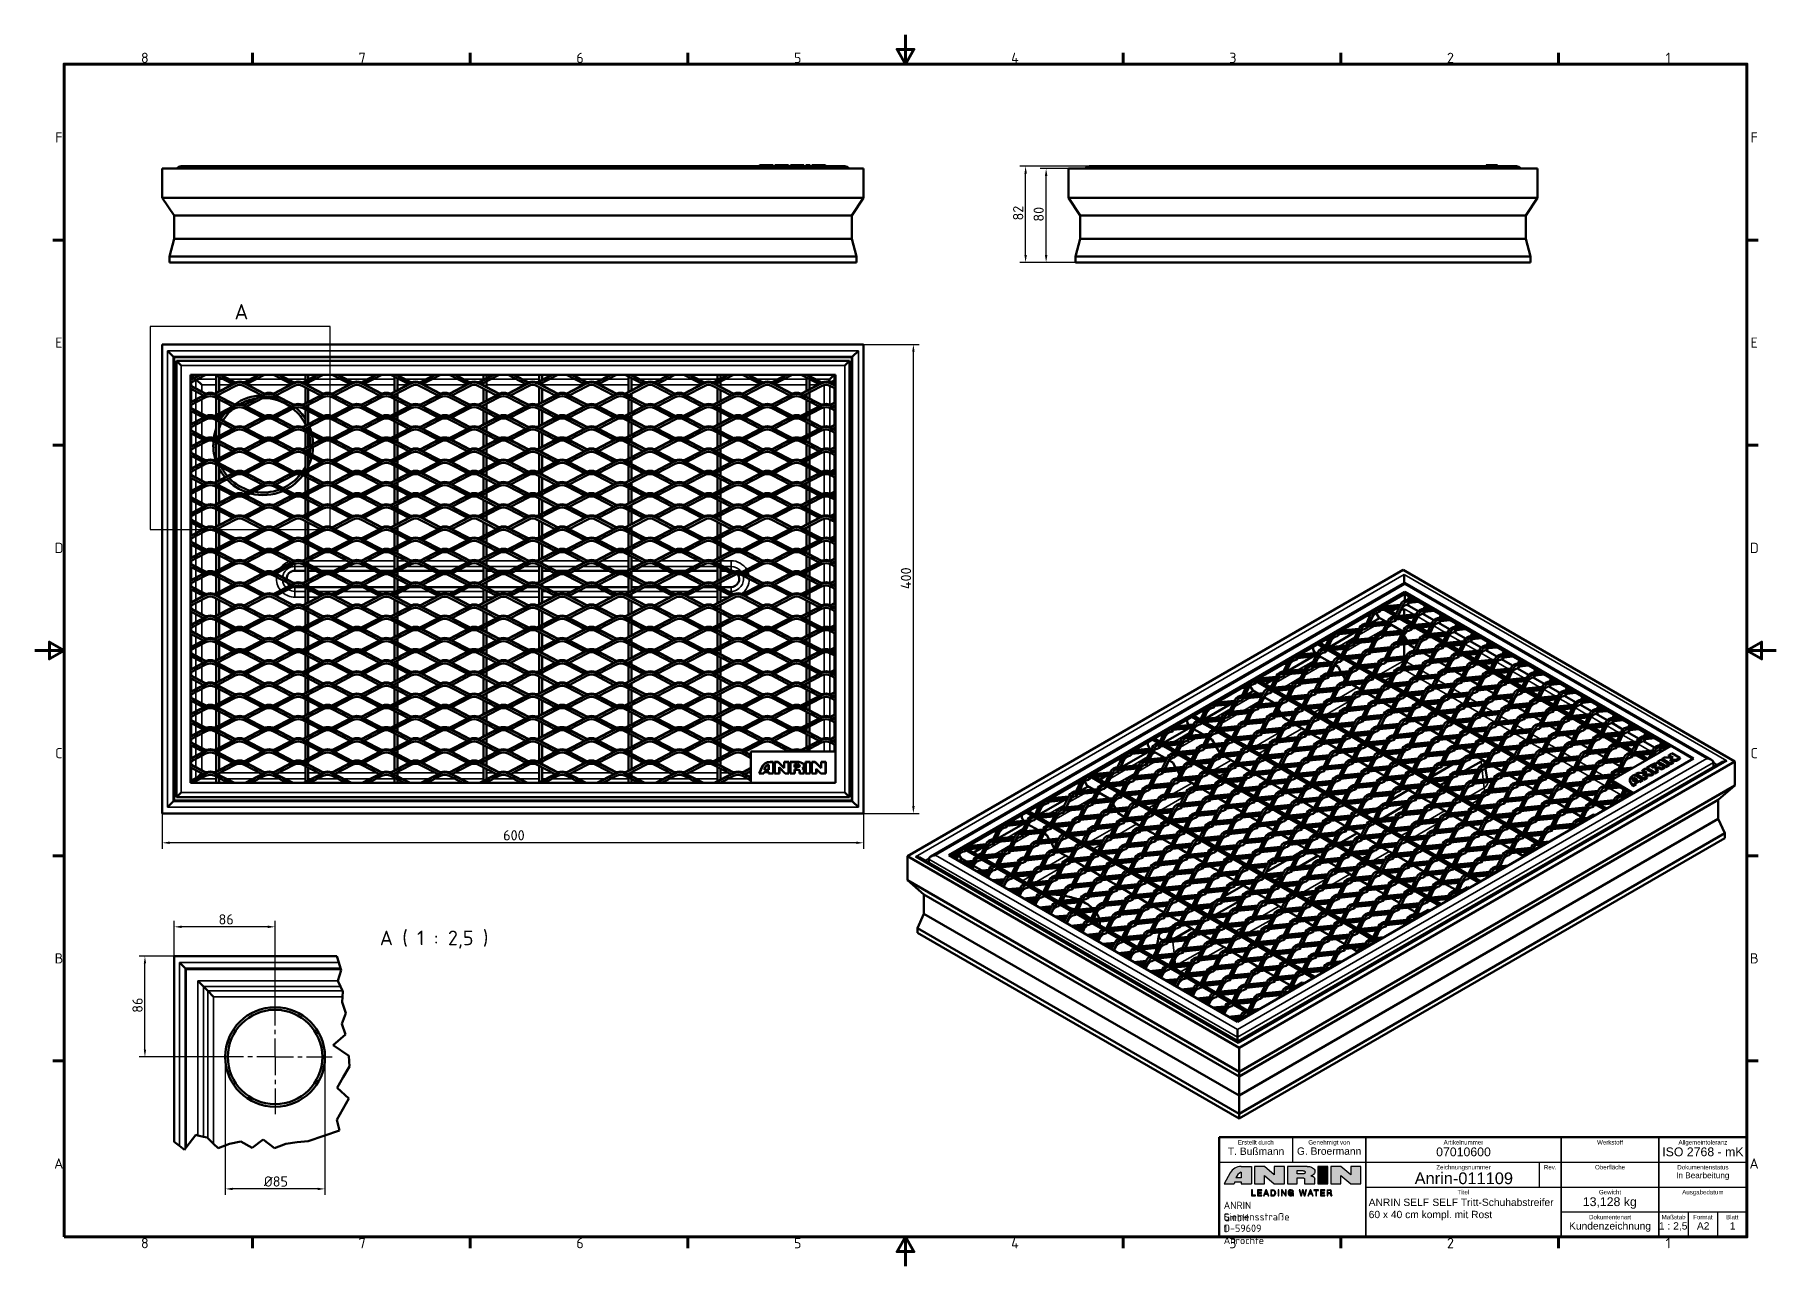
# Model space of a CAD drawing. Header units: millimetres. Extents: x 0 to 1485, y 0 to 1050.
import ezdxf
from ezdxf.enums import TextEntityAlignment as Align

# ---------------------------------------------------------------- set-up
doc = ezdxf.new("R2010")
doc.units = ezdxf.units.MM
doc.header["$LTSCALE"] = 2.5
for name, color, linetype, lineweight in [('Bemaßung (ISO)', 7, 'Continuous', 25), ('Bruchlinie (ISO)', 7, 'Continuous', 50), ('Detailumgrenzung (ISO)', 7, 'Continuous', 25), ('Mittelpunktmarkierung (ISO)', 7, 'Continuous', 25), ('Rahmen (ISO)', 7, 'Continuous', 70), ('Schraffur (ISO)', 7, 'Continuous', 18), ('Sichtbar (ISO)', 7, 'Continuous', 50), ('Sichtbar schmal (ISO)', 7, 'Continuous', 35), ('Skizziergeometrie (ISO)', 7, 'Continuous', 25), ('Symbol (ISO)', 7, 'Continuous', 25), ('Symbole(DIN)', 179, 'Continuous', 25), ('Titel (ISO)', 7, 'Continuous', 50)]:
    doc.layers.add(name, color=color, linetype=linetype, lineweight=lineweight)
doc.styles.add('Aktuell-DIN', font='arial.ttf')
doc.styles.add('Bezeichnungstext (DIN)', font='isocpeur.ttf')
doc.styles.add('Notiztext (DIN)', font='isocpeur.ttf')
doc.styles.add('Textstil36', font='arial.ttf')
doc.styles.add('Textstil50', font='arial.ttf')
doc.styles.add('Textstil53', font='arial.ttf')
doc.styles.add('Textstil60', font='arial.ttf')
doc.styles.add('Textstil94', font='arial.ttf')
doc.styles.add('TXT 3_5', font='isocpeur.ttf')
doc.styles.add('TXT 5_0', font='isocpeur.ttf')
doc.dimstyles.new('Anrin Standard (DIN)', dxfattribs={"dimscale": 2.5, "dimtxt": 3.5, "dimasz": 2.5, "dimexe": 2, "dimexo": 0, "dimgap": 0.8, "dimtad": 1, "dimrnd": 1e-08, "dimtxsty": 'TXT 3_5', "dimcen": 0.09, "dimdle": 10, "dimclrd": 256, "dimclre": 256, "dimclrt": 256, "dimadec": 0, "dimazin": 2, "dimtfac": 0.714286, "dimtmove": 0, "dimatfit": 3, "dimfxl": 1, "dimtolj": 1, "dimlwd": -1, "dimlwe": -1, "dimarcsym": 0})

msp = doc.modelspace()

# ---------------------------------------------------------------- texts
at = {"layer": 'Symbol (ISO)', "insert": (294.1867, 270.7683), "char_height": 12.5, "attachment_point": 7, "style": 'TXT 5_0'}
msp.add_mtext('A ( 1 : 2,5 )', dxfattribs=at)

# ---------------------------------------------------------------- blocks, each defined once
blk = doc.blocks.new('Ränder Standardrahmen')
at = {"layer": 'Rahmen (ISO)'}
for p, q in [((74.25, 410), (74.25, 413.9)), ((148.5, 410), (148.5, 413.9)), ((222.75, 410), (222.75, 413.9)), ((371.25, 410), (371.25, 413.9)), ((445.5, 410), (445.5, 413.9)), ((519.75, 410), (519.75, 413.9)), ((10, 350), (6.1, 350)), ((584, 350), (587.9, 350)), ((10, 280), (6.1, 280)), ((584, 280), (587.9, 280)), ((10, 140), (6.1, 140)), ((584, 140), (587.9, 140)), ((10, 70), (6.1, 70)), ((584, 70), (587.9, 70)), ((74.25, 10), (74.25, 6.1)), ((148.5, 10), (148.5, 6.1)), ((222.75, 10), (222.75, 6.1)), ((371.25, 10), (371.25, 6.1)), ((445.5, 10), (445.5, 6.1)), ((519.75, 10), (519.75, 6.1))]:
    blk.add_line(p, q, dxfattribs=at)
at = {"layer": 'Rahmen (ISO)', "flags": 128}
for points in [[(297, 420), (297, 410), (294.11, 415), (299.89, 415), (297, 410)], [(10, 10), (10, 410), (584, 410), (584, 10), (10, 10)], [(0, 210), (10, 210), (5, 212.89), (5, 207.11), (10, 210)], [(594, 210), (584, 210), (589, 212.89), (589, 207.11), (584, 210)], [(297, 0), (297, 10), (294.11, 5), (299.89, 5), (297, 10)]]:
    blk.add_lwpolyline(points, dxfattribs=at)
at = {"layer": 'Rahmen (ISO)', "char_height": 3.5, "attachment_point": 7, "style": 'Notiztext (DIN)'}
for s, insert in [('8', (36.2, 410.4)), ('7', (110.45, 410.4)), ('6', (184.7, 410.4)), ('5', (258.95, 410.4)), ('4', (333.03, 410.4)), ('3', (407.45, 410.4)), ('2', (481.7, 410.4)), ('1', (556.3, 410.4)), ('F', (6.93, 383.25)), ('F', (585.23, 383.25)), ('E', (6.93, 313.25)), ('E', (585.23, 313.25)), ('D', (6.75, 243.25)), ('D', (585.05, 243.25)), ('C', (6.93, 173.25)), ('C', (585.23, 173.25)), ('B', (6.75, 103.25)), ('B', (585.05, 103.25)), ('A', (6.58, 33.25)), ('A', (584.88, 33.25)), ('8', (36.2, 6.1)), ('7', (110.45, 6.1)), ('6', (184.7, 6.1)), ('5', (258.95, 6.1)), ('4', (333.03, 6.1)), ('3', (407.45, 6.1)), ('2', (481.7, 6.1)), ('1', (556.3, 6.1))]:
    blk.add_mtext(s, dxfattribs=dict(at, insert=insert))
blk = doc.blocks.new('Schriftfelder Kundenzeichnung DE')
at = {"layer": 'Schraffur (ISO)'}
h = blk.add_hatch(color=256, dxfattribs=at)
edge = h.paths.add_edge_path(flags=0)
edge.add_line((108.68, 225.34), (110.52, 225.34))
edge.add_line((110.52, 225.34), (110.52, 227.3))
edge.add_arc((111.23, 225.87), 1.6, 116.36131, 117.74822)
edge.add_arc((112.34, 223.75), 3.98, 117.74822, 156.52452)
edge = h.paths.add_edge_path()
edge.add_arc((110.5, 224.99), 4.26, 90, 151.51191)
edge.add_line((106.76, 227.02), (104.71, 223.25))
edge.add_line((104.71, 223.25), (108.17, 223.25))
edge.add_line((108.17, 223.25), (108.3, 223.99))
edge.add_line((108.3, 223.99), (110.52, 223.99))
edge.add_line((110.52, 223.99), (110.52, 223.25))
edge.add_line((110.52, 223.25), (114.05, 223.25))
edge.add_line((114.05, 223.25), (114.05, 229.25))
edge.add_line((114.05, 229.25), (110.5, 229.25))
for points in [[(125.25, 223.25), (121.82, 223.25), (118.51, 226.1), (118.51, 223.25), (115.07, 223.25), (115.07, 229.25), (118.51, 229.25), (121.82, 226.4), (121.82, 229.25), (125.25, 229.25)], [(140.1, 223.25), (136.63, 223.25), (136.63, 229.25), (140.1, 229.25)], [(147.87, 229.25), (151.3, 229.25), (151.3, 223.25), (147.87, 223.25), (144.56, 226.1), (144.56, 223.25), (141.12, 223.25), (141.12, 229.25), (144.56, 229.25), (147.87, 226.4)], [(114.09, 221.22), (114.09, 219.19), (115.44, 219.19), (115.44, 219.42), (114.36, 219.42), (114.36, 221.22)], [(117.54, 220.99), (117.54, 221.22), (116.13, 221.22), (116.13, 219.19), (117.54, 219.19), (117.54, 219.42), (116.4, 219.42), (116.4, 220.09), (117.45, 220.09), (117.45, 220.32), (116.4, 220.32), (116.4, 220.99)], [(123.09, 221.22), (123.09, 219.19), (123.36, 219.19), (123.36, 221.22)], [(124.26, 221.22), (124.26, 219.19), (124.52, 219.19), (124.52, 220.83), (125.59, 219.19), (125.88, 219.19), (125.88, 221.22), (125.63, 221.22), (125.63, 219.58), (124.55, 221.22)], [(132.56, 221.22), (132.16, 219.52), (131.7, 221.22), (131.41, 221.22), (130.95, 219.52), (130.54, 221.22), (130.27, 221.22), (130.81, 219.19), (131.1, 219.19), (131.55, 220.89), (132.01, 219.19), (132.3, 219.19), (132.84, 221.22)], [(135.98, 219.19), (136.25, 219.19), (136.25, 220.99), (136.92, 220.99), (136.92, 221.22), (135.3, 221.22), (135.3, 220.99), (135.98, 220.99)], [(139.02, 219.19), (139.02, 219.42), (137.87, 219.42), (137.87, 220.09), (138.93, 220.09), (138.93, 220.32), (137.87, 220.32), (137.87, 220.99), (139.02, 220.99), (139.02, 221.22), (137.6, 221.22), (137.6, 219.19)]]:
    blk.add_hatch(color=256, dxfattribs=at).paths.add_polyline_path(points)
h = blk.add_hatch(color=256, dxfattribs=at)
edge = h.paths.add_edge_path(flags=0)
edge.add_line((129.64, 227.81), (129.64, 226.69))
edge.add_line((129.64, 226.69), (131.48, 226.69))
edge.add_spline(control_points=[(131.48, 226.69), (131.53, 226.69), (131.63, 226.69), (131.78, 226.72), (131.95, 226.76), (132.11, 226.83), (132.24, 226.93), (132.34, 227.04), (132.4, 227.16), (132.4, 227.29), (132.37, 227.4), (132.29, 227.52), (132.19, 227.61), (132.07, 227.68), (131.96, 227.73), (131.85, 227.76), (131.75, 227.78), (131.63, 227.8), (131.53, 227.8), (131.48, 227.81)], knot_values=[-0.234844, -0.234844, -0.234844, -0.234844, -0.219295, -0.205255, -0.18853, -0.169033, -0.151911, -0.140357, -0.124464, -0.113391, -0.102281, -0.089516, -0.072313, -0.06125, -0.047597, -0.037143, -0.028181, -0.015389, 0, 0, 0, 0], degree=3, periodic=0)
edge.add_line((131.48, 227.81), (129.64, 227.81))
edge = h.paths.add_edge_path()
edge.add_spline(control_points=[(134.32, 226.01), (134.42, 226.05), (134.69, 226.16), (135.12, 226.42), (135.54, 226.86), (135.74, 227.44), (135.62, 228.07), (135.19, 228.6), (134.56, 228.98), (133.83, 229.21), (133.33, 229.24), (133.06, 229.25)], knot_values=[0, 0, 0, 0, 0.032738, 0.089123, 0.15019, 0.210018, 0.266455, 0.334142, 0.409124, 0.482616, 0.561422, 0.561422, 0.561422, 0.561422], degree=3, periodic=0)
edge.add_line((133.06, 229.25), (126.28, 229.25))
edge.add_line((126.28, 229.25), (126.28, 223.25))
edge.add_line((126.28, 223.25), (129.64, 223.25))
edge.add_line((129.64, 223.25), (129.64, 225.34))
edge.add_line((129.64, 225.34), (131.62, 225.34))
edge.add_spline(control_points=[(131.62, 225.34), (131.65, 225.34), (131.71, 225.34), (131.8, 225.31), (131.87, 225.27), (131.93, 225.23), (131.99, 225.19), (132.03, 225.14), (132.07, 225.08), (132.11, 225), (132.15, 224.91), (132.16, 224.82), (132.16, 224.76), (132.16, 224.74)], knot_values=[0, 0, 0, 0, 0.009437, 0.018207, 0.027743, 0.03372, 0.040473, 0.048648, 0.053354, 0.063364, 0.072617, 0.083401, 0.090003, 0.090003, 0.090003, 0.090003], degree=3, periodic=0)
edge.add_line((132.16, 224.74), (132.16, 223.25))
edge.add_line((132.16, 223.25), (135.6, 223.25))
edge.add_line((135.6, 223.25), (135.6, 224.89))
edge.add_spline(control_points=[(135.6, 224.89), (135.6, 224.95), (135.59, 225.05), (135.56, 225.19), (135.51, 225.31), (135.44, 225.44), (135.35, 225.55), (135.24, 225.67), (135.11, 225.77), (134.96, 225.86), (134.82, 225.92), (134.7, 225.96), (134.57, 225.99), (134.44, 226.01), (134.35, 226.01), (134.32, 226.01)], knot_values=[0, 0, 0, 0, 0.017903, 0.03057, 0.042212, 0.057826, 0.072809, 0.085182, 0.106897, 0.121718, 0.138859, 0.150083, 0.159996, 0.179415, 0.188816, 0.188816, 0.188816, 0.188816], degree=3, periodic=0)
h = blk.add_hatch(color=256, dxfattribs=at)
h.paths.add_polyline_path([(119.02, 220.98), (119.38, 220.03), (118.67, 220.03)], flags=0)
h.paths.add_polyline_path([(118.36, 219.19), (118.08, 219.19), (118.87, 221.22), (119.17, 221.22), (119.96, 219.19), (119.69, 219.19), (119.46, 219.8), (118.58, 219.8)])
h = blk.add_hatch(color=256, dxfattribs=at)
edge = h.paths.add_edge_path(flags=0)
edge.add_line((122.02, 220.32), (122.02, 220.09))
edge.add_arc((121.34, 220.09), 0.678, -90, 0, ccw=False)
edge.add_line((121.34, 219.41), (120.89, 219.41))
edge.add_line((120.89, 219.41), (120.89, 221))
edge.add_line((120.89, 221), (121.34, 221))
edge.add_arc((121.34, 220.32), 0.678, 0, 90, ccw=False)
edge = h.paths.add_edge_path()
edge.add_line((122.29, 220.28), (122.29, 220.13))
edge.add_arc((121.35, 220.13), 0.942, -90, 0, ccw=False)
edge.add_line((121.35, 219.19), (120.62, 219.19))
edge.add_line((120.62, 219.19), (120.62, 221.22))
edge.add_line((120.62, 221.22), (121.35, 221.22))
edge.add_arc((121.35, 220.28), 0.942, 0, 90, ccw=False)
h = blk.add_hatch(color=256, dxfattribs=at)
edge = h.paths.add_edge_path()
edge.add_arc((127.43, 220.37), 0.91, 108.7549, 155.98384)
edge.add_arc((127.81, 220.2), 1.33, 155.98384, 187.99143)
edge.add_arc((127.52, 220.16), 1.04, 187.99143, 233.77695)
edge.add_arc((127.44, 220.04), 0.896, 233.77695, 284.14111)
edge.add_arc((127.42, 220.12), 0.976, 284.14111, 316.18124)
edge.add_line((128.12, 219.44), (128.19, 219.19))
edge.add_line((128.19, 219.19), (128.36, 219.19))
edge.add_line((128.36, 219.19), (128.36, 220.26))
edge.add_line((128.36, 220.26), (127.47, 220.26))
edge.add_line((127.47, 220.26), (127.47, 220.03))
edge.add_line((127.47, 220.03), (128.13, 220.03))
edge.add_arc((127.47, 220.02), 0.656, -150.3795, 0.85347, ccw=False)
edge.add_arc((127.74, 220.18), 0.97, 148.16176, 209.6205, ccw=False)
edge.add_arc((127.52, 220.31), 0.708, 78.4441, 148.16176, ccw=False)
edge.add_arc((127.56, 220.49), 0.53, 11.53554, 78.4441, ccw=False)
edge.add_line((128.07, 220.59), (128.32, 220.59))
edge.add_arc((127.6, 220.53), 0.726, 5.21823, 65.66422)
edge.add_arc((127.47, 220.24), 1.05, 65.66422, 108.7549)
h = blk.add_hatch(color=256, dxfattribs=at)
h.paths.add_polyline_path([(134.54, 220.03), (134.18, 220.98), (133.83, 220.03)], flags=0)
h.paths.add_polyline_path([(134.03, 221.22), (133.24, 219.19), (133.52, 219.19), (133.74, 219.8), (134.62, 219.8), (134.85, 219.19), (135.12, 219.19), (134.33, 221.22)])
h = blk.add_hatch(color=256, dxfattribs=at)
edge = h.paths.add_edge_path(flags=0)
edge.add_line((140.77, 221), (140.07, 221))
edge.add_line((140.07, 221), (140.07, 220.28))
edge.add_line((140.07, 220.28), (140.63, 220.28))
edge.add_arc((140.63, 221.15), 0.863, 270, 289.16201)
edge.add_arc((140.82, 220.6), 0.282, 289.16201, 360)
edge.add_line((141.11, 220.6), (141.11, 220.66))
edge.add_arc((140.77, 220.66), 0.335, 0, 90)
edge = h.paths.add_edge_path()
edge.add_line((139.8, 221.22), (139.8, 219.19))
edge.add_line((139.8, 219.19), (140.07, 219.19))
edge.add_line((140.07, 219.19), (140.07, 220.06))
edge.add_line((140.07, 220.06), (140.76, 220.06))
edge.add_arc((140.76, 219.77), 0.284, 12.87715, 90, ccw=False)
edge.add_arc((138.89, 219.35), 2.2, 0.34767, 12.87715, ccw=False)
edge.add_arc((141.42, 219.36), 0.332, 180.34767, 211.11673)
edge.add_line((141.14, 219.19), (141.44, 219.19))
edge.add_arc((141.81, 219.46), 0.463, 190.07605, 216.25101, ccw=False)
edge.add_arc((143.22, 219.71), 1.9, 181.10972, 190.07605, ccw=False)
edge.add_arc((140.45, 219.66), 0.871, 1.10972, 19.97248)
edge.add_arc((140.98, 219.85), 0.316, 19.97248, 85.20144)
edge.add_arc((140.84, 220.66), 0.517, 287.91348, 363.49928)
edge.add_arc((140.8, 220.65), 0.563, 3.49928, 81.28373)
edge.add_arc((140.75, 220.37), 0.852, 81.28373, 90)
edge.add_line((140.75, 221.22), (139.8, 221.22))
at = {"layer": 'Skizziergeometrie (ISO)', "color": 7, "lineweight": 25}
for p, q in [((106.76, 227.02), (104.71, 223.25)), ((110.5, 229.25), (114.05, 229.25)), ((110.52, 227.3), (110.52, 225.34)), ((114.05, 229.25), (114.05, 223.25)), ((115.07, 229.25), (115.07, 223.25)), ((118.51, 229.25), (115.07, 229.25)), ((121.82, 226.4), (118.51, 229.25)), ((118.51, 226.1), (121.82, 223.25)), ((118.51, 223.25), (118.51, 226.1)), ((125.25, 229.25), (121.82, 229.25)), ((121.82, 229.25), (121.82, 226.4)), ((125.25, 223.25), (125.25, 229.25)), ((126.28, 229.25), (126.28, 223.25)), ((133.06, 229.25), (126.28, 229.25)), ((129.64, 227.81), (131.48, 227.81)), ((129.64, 226.69), (129.64, 227.81)), ((131.48, 226.69), (129.64, 226.69)), ((140.1, 229.25), (136.63, 229.25)), ((136.63, 229.25), (136.63, 223.25)), ((140.1, 223.25), (140.1, 229.25)), ((144.56, 229.25), (141.12, 229.25)), ((141.12, 229.25), (141.12, 223.25)), ((147.87, 226.4), (144.56, 229.25)), ((144.56, 223.25), (144.56, 226.1)), ((144.56, 226.1), (147.87, 223.25)), ((147.87, 229.25), (147.87, 226.4)), ((151.3, 229.25), (147.87, 229.25)), ((151.3, 223.25), (151.3, 229.25)), ((104.71, 223.25), (108.17, 223.25)), ((108.3, 223.99), (108.17, 223.25)), ((108.3, 223.99), (110.52, 223.99)), ((110.52, 225.34), (108.68, 225.34)), ((110.52, 223.99), (110.52, 223.25)), ((110.52, 223.25), (114.05, 223.25)), ((114.36, 221.22), (114.09, 221.22)), ((114.09, 221.22), (114.09, 219.19)), ((114.36, 219.42), (114.36, 221.22)), ((115.07, 223.25), (118.51, 223.25)), ((116.13, 221.22), (116.13, 219.19)), ((117.54, 221.22), (116.13, 221.22)), ((116.4, 220.99), (117.54, 220.99)), ((116.4, 220.32), (116.4, 220.99)), ((117.45, 220.32), (116.4, 220.32)), ((116.4, 220.09), (117.45, 220.09)), ((116.4, 219.42), (116.4, 220.09)), ((117.45, 220.09), (117.45, 220.32)), ((117.54, 220.99), (117.54, 221.22)), ((118.87, 221.22), (118.08, 219.19)), ((118.36, 219.19), (118.58, 219.8)), ((118.58, 219.8), (119.46, 219.8)), ((118.67, 220.03), (119.02, 220.98)), ((119.38, 220.03), (118.67, 220.03)), ((119.17, 221.22), (118.87, 221.22)), ((119.02, 220.98), (119.38, 220.03)), ((119.96, 219.19), (119.17, 221.22)), ((119.46, 219.8), (119.69, 219.19)), ((120.62, 221.22), (121.35, 221.22)), ((120.62, 221.22), (120.62, 219.19)), ((120.89, 221), (121.34, 221)), ((120.89, 219.41), (120.89, 221)), ((121.82, 223.25), (125.25, 223.25)), ((122.02, 220.32), (122.02, 220.09)), ((122.29, 220.28), (122.29, 220.2)), ((122.29, 220.13), (122.29, 220.2)), ((123.09, 221.22), (123.09, 219.19)), ((123.36, 221.22), (123.09, 221.22)), ((123.36, 219.19), (123.36, 221.22)), ((124.26, 221.22), (124.26, 219.19)), ((124.55, 221.22), (124.26, 221.22)), ((124.52, 220.83), (125.59, 219.19)), ((124.52, 219.19), (124.52, 220.83)), ((125.63, 219.58), (124.55, 221.22)), ((125.88, 221.22), (125.63, 221.22)), ((125.63, 221.22), (125.63, 219.58)), ((125.88, 219.19), (125.88, 221.22)), ((126.28, 223.25), (129.64, 223.25)), ((128.36, 220.26), (127.47, 220.26)), ((127.47, 220.26), (127.47, 220.03)), ((127.47, 220.03), (128.13, 220.03)), ((128.07, 220.59), (128.32, 220.59)), ((128.36, 219.19), (128.36, 220.26)), ((129.64, 223.25), (129.64, 225.34)), ((129.64, 225.34), (131.62, 225.34)), ((130.27, 221.22), (130.81, 219.19)), ((130.54, 221.22), (130.27, 221.22)), ((130.95, 219.52), (130.54, 221.22)), ((131.41, 221.22), (130.95, 219.52)), ((131.1, 219.19), (131.55, 220.89)), ((131.7, 221.22), (131.41, 221.22)), ((131.55, 220.89), (132.01, 219.19)), ((132.16, 219.52), (131.7, 221.22)), ((132.16, 224.74), (132.16, 223.25)), ((132.16, 223.25), (135.6, 223.25)), ((132.56, 221.22), (132.16, 219.52)), ((132.3, 219.19), (132.84, 221.22)), ((132.84, 221.22), (132.56, 221.22)), ((134.03, 221.22), (133.24, 219.19)), ((133.52, 219.19), (133.74, 219.8)), ((134.62, 219.8), (133.74, 219.8)), ((133.83, 220.03), (134.18, 220.98)), ((134.54, 220.03), (133.83, 220.03)), ((134.33, 221.22), (134.03, 221.22)), ((134.18, 220.98), (134.54, 220.03)), ((135.12, 219.19), (134.33, 221.22)), ((134.62, 219.8), (134.85, 219.19)), ((135.3, 221.22), (135.3, 220.99)), ((136.92, 221.22), (135.3, 221.22)), ((135.3, 220.99), (135.98, 220.99)), ((135.6, 223.25), (135.6, 224.89)), ((135.98, 220.99), (135.98, 219.19)), ((136.25, 219.19), (136.25, 220.99)), ((136.25, 220.99), (136.92, 220.99)), ((136.63, 223.25), (140.1, 223.25)), ((136.92, 220.99), (136.92, 221.22)), ((137.6, 221.22), (137.6, 219.19)), ((139.02, 221.22), (137.6, 221.22)), ((137.87, 220.32), (137.87, 220.99)), ((137.87, 220.99), (139.02, 220.99)), ((138.93, 220.32), (137.87, 220.32)), ((137.87, 219.42), (137.87, 220.09)), ((137.87, 220.09), (138.93, 220.09)), ((138.93, 220.09), (138.93, 220.32)), ((139.02, 220.99), (139.02, 221.22)), ((139.8, 221.22), (139.8, 219.19)), ((139.8, 221.22), (140.75, 221.22)), ((140.07, 220.28), (140.07, 221)), ((140.77, 221), (140.07, 221)), ((140.63, 220.28), (140.07, 220.28)), ((140.07, 219.19), (140.07, 220.06)), ((140.07, 220.06), (140.76, 220.06)), ((141.11, 220.66), (141.11, 220.6)), ((141.12, 223.25), (144.56, 223.25)), ((147.87, 223.25), (151.3, 223.25)), ((114.09, 219.19), (115.44, 219.19)), ((115.44, 219.42), (114.36, 219.42)), ((115.44, 219.19), (115.44, 219.42)), ((116.13, 219.19), (117.54, 219.19)), ((117.54, 219.42), (116.4, 219.42)), ((117.54, 219.19), (117.54, 219.42)), ((118.08, 219.19), (118.36, 219.19)), ((119.69, 219.19), (119.96, 219.19)), ((120.62, 219.19), (121.35, 219.19)), ((121.34, 219.41), (120.89, 219.41)), ((123.09, 219.19), (123.36, 219.19)), ((124.26, 219.19), (124.52, 219.19)), ((125.59, 219.19), (125.88, 219.19)), ((128.12, 219.44), (128.19, 219.19)), ((128.19, 219.19), (128.36, 219.19)), ((130.81, 219.19), (131.1, 219.19)), ((132.01, 219.19), (132.3, 219.19)), ((133.24, 219.19), (133.52, 219.19)), ((134.85, 219.19), (135.12, 219.19)), ((135.98, 219.19), (136.25, 219.19)), ((137.6, 219.19), (139.02, 219.19)), ((139.02, 219.42), (137.87, 219.42)), ((139.02, 219.19), (139.02, 219.42)), ((139.8, 219.19), (140.07, 219.19)), ((141.14, 219.19), (141.44, 219.19))]:
    blk.add_line(p, q, dxfattribs=at)
for centre, radius, start, end in [((110.5, 224.99), 4.26, 90, 151.51191), ((112.34, 223.75), 3.98, 117.74822, 156.52452), ((111.23, 225.87), 1.6, 116.36131, 117.74822), ((121.34, 220.32), 0.678, 0, 90), ((121.34, 220.09), 0.678, 270, 0), ((121.35, 220.28), 0.942, 0, 90), ((121.35, 220.13), 0.942, 270, 0), ((127.81, 220.2), 1.33, 155.98384, 187.99143), ((127.52, 220.16), 1.04, 187.99143, 233.77695), ((127.43, 220.37), 0.91, 108.7549, 155.98384), ((127.74, 220.18), 0.97, 148.16176, 209.6205), ((127.47, 220.02), 0.656, 209.6205, 0.85347), ((127.52, 220.31), 0.708, 78.4441, 148.16176), ((127.47, 220.24), 1.05, 65.66422, 108.7549), ((127.56, 220.49), 0.53, 11.53554, 78.4441), ((127.6, 220.53), 0.726, 5.21823, 65.66422), ((140.63, 221.15), 0.863, 270, 289.16201), ((140.75, 220.37), 0.852, 81.28373, 90), ((140.76, 219.77), 0.284, 12.87715, 90), ((140.77, 220.66), 0.335, 0, 90), ((140.8, 220.65), 0.563, 3.49928, 81.28373), ((140.82, 220.6), 0.282, 289.16201, 0), ((140.84, 220.66), 0.517, 287.91348, 3.49928), ((140.98, 219.85), 0.316, 19.97248, 85.20144), ((138.89, 219.35), 2.2, 0.34767, 12.87715), ((140.45, 219.66), 0.871, 1.10972, 19.97248), ((127.44, 220.04), 0.896, 233.77695, 284.14111), ((127.42, 220.12), 0.976, 284.14111, 316.18124), ((141.42, 219.36), 0.332, 180.34767, 211.11673), ((143.22, 219.71), 1.9, 181.10972, 190.07605), ((141.81, 219.46), 0.463, 190.07605, 216.25101)]:
    blk.add_arc(centre, radius, start, end, dxfattribs=at)
for points in [[(131.48, 227.81), (131.63, 227.8), (131.76, 227.78), (131.85, 227.76), (131.95, 227.73), (132.07, 227.67), (132.17, 227.62), (132.3, 227.5), (132.37, 227.4), (132.4, 227.29), (132.39, 227.18), (132.33, 227.03), (132.25, 226.95), (132.11, 226.84), (131.94, 226.76), (131.77, 226.72), (131.64, 226.7), (131.48, 226.69)], [(133.06, 229.25), (133.85, 229.17), (134.55, 228.95), (135.18, 228.55), (135.59, 228.01), (135.69, 227.46), (135.51, 226.89), (135.1, 226.43), (134.62, 226.14), (134.32, 226.01)], [(134.32, 226.01), (134.41, 226.01), (134.6, 225.98), (134.7, 225.96), (134.8, 225.92), (134.96, 225.86), (135.09, 225.78), (135.26, 225.65), (135.35, 225.56), (135.44, 225.44), (135.51, 225.3), (135.55, 225.19), (135.58, 225.07), (135.6, 224.89)], [(131.62, 225.34), (131.71, 225.33), (131.8, 225.31), (131.88, 225.27), (131.93, 225.23), (131.98, 225.19), (132.04, 225.13), (132.06, 225.09), (132.11, 225), (132.14, 224.91), (132.16, 224.81), (132.16, 224.74)]]:
    blk.add_spline(points, degree=3, dxfattribs=at)
at = {"layer": 'Titel (ISO)', "lineweight": 50}
for p, q in [((283.01, 239.22), (103.01, 239.22)), ((103.01, 239.22), (103.01, 205.22)), ((283.01, 205.22), (283.01, 239.22)), ((103.01, 205.22), (283.01, 205.22))]:
    blk.add_line(p, q, dxfattribs=at)
at = {"layer": 'Titel (ISO)', "lineweight": 25}
for p, q in [((128.01, 239.22), (128.01, 230.72)), ((103.01, 230.72), (283.01, 230.72)), ((212.18, 230.72), (212.18, 222.22)), ((153.01, 222.22), (283.01, 222.22)), ((219.68, 213.72), (283.01, 213.72)), ((263.01, 213.72), (263.01, 205.22)), ((273.01, 213.72), (273.01, 205.22))]:
    blk.add_line(p, q, dxfattribs=at)
at = {"layer": 'Titel (ISO)', "lineweight": 35}
for p, q in [((153.01, 239.22), (153.01, 205.22)), ((219.68, 239.22), (219.68, 205.22)), ((253.01, 239.22), (253.01, 205.22))]:
    blk.add_line(p, q, dxfattribs=at)
at = {"layer": 'Symbole(DIN)', "color": 7, "style": 'Aktuell-DIN'}
for s, insert, char_height, attachment_point in [('\\fArial|b0|i0;Erstellt durch', (115.51, 238.22), 1.5, 2), ('\\fArial|b0|i0;Genehmigt von', (140.51, 238.22), 1.5, 2), ('\\fArial|b0|i0;Artikelnummer', (186.34, 238.22), 1.5, 2), ('\\fArial|b0|i0;Werkstoff', (236.34, 238.22), 1.5, 2), ('\\fArial|b0|i0;Allgemeintoleranz', (268.01, 238.22), 1.5, 2), ('\\fArial|b0|i0;Zeichnungsnummer', (186.34, 229.72), 1.5, 2), ('\\fArial|b0|i0;Oberfläche', (236.34, 229.72), 1.5, 2), ('\\fArial|b0|i0;Dokumentenstatus', (268.01, 229.72), 1.5, 2), ('\\fArial|b0|i0;Titel', (186.34, 221.22), 1.5, 2), ('\\fArial|b0|i0;Gewicht', (236.34, 221.22), 1.5, 2), ('\\fArial|b0|i0;Ausgabedatum', (268.01, 221.22), 1.5, 2), ('\\fArial|b0|i0; ', (174.58, 218.72), 3, 1), ('\\fArial|b0|i0;Dokumentenart', (236.34, 212.72), 1.5, 2), ('\\fArial|b0|i0;Maßstab', (258.01, 212.72), 1.5, 2), ('\\fArial|b0|i0;Format', (268.01, 212.72), 1.5, 2), ('\\fArial|b0|i0;Blatt', (278.01, 212.72), 1.5, 2)]:
    blk.add_mtext(s, dxfattribs=dict(at, insert=insert, char_height=char_height, attachment_point=attachment_point))
for s, insert, char_height, width, attachment_point in [('\\fArial|b0|i0;G. Broermann', (140.51, 235.72), 2.5, 21.9303, 2), ('\\fArial|b0|i0;ISO 2768 - mK', (268.01, 235.72), 3, 27.7157, 2), ('\\fArial|b0|i0;ANRIN SELF', (154.01, 218.26), 2.5, 20.5755, 1), ('\\fArial|b0|i0;60 x 40 cm kompl. mit Rost', (154.01, 214.1), 2.5, 42.1132, 1), ('\\fArial|b0|i0;SELF Tritt-Schuhabstreifer ', (175.75, 218.26), 2.5, 42.3075, 1)]:
    blk.add_mtext(s, dxfattribs=dict(at, insert=insert, char_height=char_height, width=width, attachment_point=attachment_point))
at = {"layer": 'Symbole(DIN)', "color": 179, "insert": (215.93, 229.72), "char_height": 1.5, "attachment_point": 2, "style": 'Aktuell-DIN'}
blk.add_mtext('\\fArial|b0|i0;Rev.', dxfattribs=at)
at = {"layer": 'Symbole(DIN)', "color": 7}
for tag, p, height, style in [('AUTOR_001', (105.98, 233.18), 2.5, 'Textstil36'), ('Artikelnummer_001', (177.03, 232.71), 3, 'Textstil60'), ('BAUTEILNUMMER_001', (169.69, 223.2), 4, 'Textstil53'), ('VaultStatus_001', (258.88, 225.22), 2, 'Textstil50'), ('MASSE\\P3;_001', (227.05, 215.71), 3, 'Textstil60'), ('Dokumentenart_001', (222.35, 207.72), 2.5, 'Textstil36'), ('Anfänglicher_Ansichtsmaßstab_001', (253.03, 207.71), 2.5, 'Textstil36'), ('Blattgröße_001', (265.97, 207.71), 2.5, 'Textstil36'), ('Blattnummer_001', (277.17, 207.71), 2.5, 'Textstil36')]:
    blk.add_attdef(tag, p, '', height=height, dxfattribs=dict(at, style=style))
for tag, height, style, p in [('MATERIAL', 1.8, 'Textstil94', (236.34, 235.72)), ('REVISIONSNUMMER', 4, 'Textstil53', (215.93, 227.22)), ('Oberfläche', 2.5, 'Textstil36', (236.34, 227.22)), ('GENEHM.DAT._KONSTR.', 3, 'Textstil60', (268.01, 218.72))]:
    blk.add_attdef(tag, text='', height=height, dxfattribs=dict(at, style=style)).set_placement(p, align=Align.TOP_CENTER)
at = {"layer": 'Titel (ISO)', "char_height": 2.5, "attachment_point": 1, "style": 'TXT 5_0'}
for s, insert, width in [('\\fISOCPEUR|b0|i0;ANRIN GmbH', (104.54, 217.22), 16.9116), ('\\fISOCPEUR|b0|i0;Siemensstraße 1', (104.54, 213.3), 21.7572), ('\\fISOCPEUR|b0|i0;D-59609 Anröchte', (104.54, 209.4), 23.9445)]:
    blk.add_mtext(s, dxfattribs=dict(at, insert=insert, width=width))
blk = doc.blocks.new('2DDetail0')
at = {"layer": 'Detailumgrenzung (ISO)', "flags": 128}
blk.add_lwpolyline([(39.3, 251.23), (100.71, 251.23), (100.71, 320.54), (39.3, 320.54), (39.3, 251.23)], dxfattribs=at)
at = {"layer": 'Detailumgrenzung (ISO)', "insert": (68.1, 322.91), "char_height": 5.25, "attachment_point": 7, "style": 'Bezeichnungstext (DIN)'}
blk.add_mtext('A', dxfattribs=at)
blk = doc.blocks.new('*D14')
at = {"layer": 'Bemaßung (ISO)', "transparency": 16777216}
for p, q in [((162.4, 178.4), (162.4, 60.9)), ((247.4, 178.4), (247.4, 60.9)), ((241.2, 65.9), (168.7, 65.9))]:
    blk.add_line(p, q, dxfattribs=at)
for points in [[(168.7, 66.9), (168.7, 64.8), (162.4, 65.9)], [(241.2, 66.9), (241.2, 64.8), (247.4, 65.9)]]:
    blk.add_solid(points, dxfattribs=at)
at = {"layer": 'Defpoints', "color": 0, "transparency": 16777216}
for p in [(162.4, 178.4), (247.4, 178.4), (162.4, 65.9)]:
    blk.add_point(p, dxfattribs=at)
at = {"layer": 'Bemaßung (ISO)', "transparency": 16777216, "insert": (195.3, 76.6), "char_height": 8.75, "attachment_point": 1, "style": 'TXT 3_5'}
blk.add_mtext('\\A1;\\fISOCPEUR|b0|i0;\\H8.7500;Ø85', dxfattribs=at)
blk = doc.blocks.new('*D15')
at = {"layer": 'Bemaßung (ISO)', "transparency": 16777216}
for p, q in [((118.9, 264.4), (118.9, 294.4)), ((198.7, 289.4), (125.2, 289.4)), ((204.9, 227.1), (204.9, 294.4))]:
    blk.add_line(p, q, dxfattribs=at)
for points in [[(125.2, 290.4), (125.2, 288.3), (118.9, 289.4)], [(198.7, 290.4), (198.7, 288.3), (204.9, 289.4)]]:
    blk.add_solid(points, dxfattribs=at)
at = {"layer": 'Defpoints', "color": 0, "transparency": 16777216}
for p in [(118.9, 289.4), (118.9, 264.4), (204.9, 227.1)]:
    blk.add_point(p, dxfattribs=at)
at = {"layer": 'Bemaßung (ISO)', "transparency": 16777216, "insert": (156.7, 300.1), "char_height": 8.75, "attachment_point": 1, "style": 'TXT 3_5'}
blk.add_mtext('\\A1;86', dxfattribs=at)
blk = doc.blocks.new('*D16')
at = {"layer": 'Bemaßung (ISO)', "transparency": 16777216}
for p, q in [((118.9, 264.4), (88.9, 264.4)), ((93.9, 184.6), (93.9, 258.1)), ((156.2, 178.4), (88.9, 178.4))]:
    blk.add_line(p, q, dxfattribs=at)
for points in [[(92.9, 258.1), (94.9, 258.1), (93.9, 264.4)], [(92.9, 184.6), (94.9, 184.6), (93.9, 178.4)]]:
    blk.add_solid(points, dxfattribs=at)
at = {"layer": 'Defpoints', "color": 0, "transparency": 16777216}
for p in [(93.9, 264.4), (118.9, 264.4), (156.2, 178.4)]:
    blk.add_point(p, dxfattribs=at)
at = {"layer": 'Bemaßung (ISO)', "transparency": 16777216, "insert": (83.2, 216.1), "char_height": 8.75, "attachment_point": 1, "rotation": 90, "style": 'TXT 3_5'}
blk.add_mtext('\\A1;86', dxfattribs=at)
blk = doc.blocks.new('*D17')
at = {"layer": 'Bemaßung (ISO)', "transparency": 16777216}
for p, q in [((108.7, 386), (108.7, 356)), ((706.7, 386), (706.7, 356)), ((700.5, 361), (115, 361))]:
    blk.add_line(p, q, dxfattribs=at)
for points in [[(115, 362.1), (115, 360), (108.7, 361)], [(700.5, 362.1), (700.5, 360), (706.7, 361)]]:
    blk.add_solid(points, dxfattribs=at)
at = {"layer": 'Defpoints', "color": 0, "transparency": 16777216}
for p in [(108.7, 386), (706.7, 386), (108.7, 361)]:
    blk.add_point(p, dxfattribs=at)
at = {"layer": 'Bemaßung (ISO)', "transparency": 16777216, "insert": (399.4, 371.8), "char_height": 8.75, "attachment_point": 1, "style": 'TXT 3_5'}
blk.add_mtext('\\A1;600', dxfattribs=at)
blk = doc.blocks.new('*D18')
at = {"layer": 'Bemaßung (ISO)', "transparency": 16777216}
for p, q in [((706.7, 786), (754.2, 786)), ((749.2, 392.3), (749.2, 779.8)), ((706.7, 386), (754.2, 386))]:
    blk.add_line(p, q, dxfattribs=at)
for points in [[(748.2, 779.8), (750.3, 779.8), (749.2, 786)], [(748.2, 392.3), (750.3, 392.3), (749.2, 386)]]:
    blk.add_solid(points, dxfattribs=at)
at = {"layer": 'Defpoints', "color": 0, "transparency": 16777216}
for p in [(706.7, 786), (749.2, 786), (706.7, 386)]:
    blk.add_point(p, dxfattribs=at)
at = {"layer": 'Bemaßung (ISO)', "transparency": 16777216, "insert": (738.5, 577.3), "char_height": 8.75, "attachment_point": 1, "rotation": 90, "style": 'TXT 3_5'}
blk.add_mtext('\\A1;400', dxfattribs=at)
blk = doc.blocks.new('*D19')
at = {"layer": 'Bemaßung (ISO)', "transparency": 16777216}
for p, q in [((881.4, 935.9), (857.4, 935.9)), ((862.4, 862.2), (862.4, 929.7)), ((887.4, 855.9), (857.4, 855.9))]:
    blk.add_line(p, q, dxfattribs=at)
for points in [[(861.4, 929.7), (863.5, 929.7), (862.4, 935.9)], [(861.4, 862.2), (863.5, 862.2), (862.4, 855.9)]]:
    blk.add_solid(points, dxfattribs=at)
at = {"layer": 'Defpoints', "color": 0, "transparency": 16777216}
for p in [(862.4, 935.9), (881.4, 935.9), (887.4, 855.9)]:
    blk.add_point(p, dxfattribs=at)
at = {"layer": 'Bemaßung (ISO)', "transparency": 16777216, "insert": (851.7, 890.7), "char_height": 8.75, "attachment_point": 1, "rotation": 90, "style": 'TXT 3_5'}
blk.add_mtext('\\A1;80', dxfattribs=at)
blk = doc.blocks.new('*D20')
at = {"layer": 'Bemaßung (ISO)', "transparency": 16777216}
for p, q in [((899.4, 937.9), (839.9, 937.9)), ((844.9, 862.2), (844.9, 931.7)), ((887.4, 855.9), (839.9, 855.9))]:
    blk.add_line(p, q, dxfattribs=at)
for points in [[(843.9, 931.7), (846, 931.7), (844.9, 937.9)], [(843.9, 862.2), (846, 862.2), (844.9, 855.9)]]:
    blk.add_solid(points, dxfattribs=at)
at = {"layer": 'Defpoints', "color": 0, "transparency": 16777216}
for p in [(844.9, 937.9), (899.4, 937.9), (887.4, 855.9)]:
    blk.add_point(p, dxfattribs=at)
at = {"layer": 'Bemaßung (ISO)', "transparency": 16777216, "insert": (834.2, 891.7), "char_height": 8.75, "attachment_point": 1, "rotation": 90, "style": 'TXT 3_5'}
blk.add_mtext('\\A1;82', dxfattribs=at)

# ---------------------------------------------------------------- dimensions: what is measured, and where the dimension line sits
at = {"layer": 'Bemaßung (ISO)'}
for base, p1, p2, angle, override, picture, middle in [((844.9431, 937.9392), (887.4431, 855.9392), (899.4431, 937.9392), 270, {"dimgap": 0.8, "dimdec": 2, "dimtol": 0, "dimlim": 0, "dimtp": 0, "dimtm": 0, "dimtdec": 2, "dimtofl": 0, "dimatfit": 1}, '*D20', (844.9431, 896.9392)), ((862.4431, 935.9392), (887.4431, 855.9392), (881.4431, 935.9392), 270, {"dimgap": 0.8, "dimdec": 2, "dimtol": 0, "dimlim": 0, "dimtp": 0, "dimtm": 0, "dimtdec": 2, "dimtofl": 0, "dimatfit": 1}, '*D19', (862.4431, 895.9392)), ((749.2145, 786.0145), (706.7145, 386.0145), (706.7145, 786.0145), 90, {"dimgap": 0.8, "dimdec": 2, "dimtol": 0, "dimlim": 0, "dimtp": 0, "dimtm": 0, "dimtdec": 2, "dimtofl": 0, "dimatfit": 1}, '*D18', (749.2145, 586.0145)), ((108.7145, 361.0145), (706.7145, 386.0145), (108.7145, 386.0145), 180, {"dimgap": 0.8, "dimdec": 2, "dimlfac": 1.003344, "dimtol": 0, "dimlim": 0, "dimtp": 0, "dimtm": 0, "dimtdec": 2, "dimtofl": 0, "dimatfit": 1}, '*D17', (407.7145, 361.0145)), ((118.9047, 289.3875), (204.9047, 227.1375), (118.9047, 264.3875), 180, {"dimgap": 0.8, "dimdec": 2, "dimtol": 0, "dimlim": 0, "dimtp": 0, "dimtm": 0, "dimtdec": 2, "dimtofl": 0, "dimatfit": 1}, '*D15', (161.9047, 289.3875)), ((93.9047, 264.3875), (156.1547, 178.3875), (118.9047, 264.3875), 90, {"dimgap": 0.8, "dimdec": 2, "dimtol": 0, "dimlim": 0, "dimtp": 0, "dimtm": 0, "dimtdec": 2, "dimtofl": 0, "dimatfit": 1}, '*D16', (93.9047, 221.3875))]:
    dim = msp.add_linear_dim(base=base, p1=p1, p2=p2, angle=angle, dimstyle='Anrin Standard (DIN)', override=override, dxfattribs=at)
    dim.commit()
    dim.dimension.update_dxf_attribs({"geometry": picture, "text_midpoint": middle, "dimtype": 160})
dim = msp.add_linear_dim(base=(162.4047, 65.8875), p1=(247.4047, 178.3875), p2=(162.4047, 178.3875), angle=180, text='\\fISOCPEUR|b0|i0;\\H8.7500;Ø<>', dimstyle='Anrin Standard (DIN)', override={"dimgap": 0.8, "dimdec": 2, "dimtol": 0, "dimlim": 0, "dimtp": 0, "dimtm": 0, "dimtdec": 2, "dimtofl": 0, "dimatfit": 1}, dxfattribs=at)
dim.commit()
dim.dimension.update_dxf_attribs({"geometry": '*D14', "text_midpoint": (204.9047, 65.8875), "dimtype": 160})

# ---------------------------------------------------------------- linework, layer by layer
at = {"layer": 'Bruchlinie (ISO)'}
for p, q in [((257.621, 264.3875), (259.2042, 259.0472)), ((260.685, 254.0519), (259.2042, 259.0472)), ((260.685, 254.0519), (260.8819, 253.3875)), ((260.8819, 253.3875), (261.1883, 252.3542)), ((258.3945, 243.2352), (258.4277, 243.3436)), ((260.7293, 238.3626), (258.3945, 243.2352)), ((261.1883, 252.3542), (258.4277, 243.3436)), ((260.7293, 238.3626), (262.4426, 234.7868)), ((262.4034, 229.8058), (262.0012, 224.9974)), ((262.0012, 224.9974), (265.107, 215.8785)), ((262.7639, 234.1163), (262.4034, 229.8058)), ((262.4426, 234.7868), (262.7639, 234.1163)), ((265.107, 215.8785), (261.8095, 206.7595)), ((264.9529, 197.6406), (254.5484, 188.5217)), ((261.8095, 206.7595), (264.9529, 197.6406)), ((254.5484, 188.5217), (267.7232, 179.4028)), ((267.7232, 179.4028), (268.4195, 170.2839)), ((268.4195, 170.2839), (262.8642, 161.1649)), ((262.8642, 161.1649), (257.7488, 152.046)), ((257.7488, 152.046), (267.8174, 142.9271)), ((262.7869, 133.8082), (257.5432, 124.6893)), ((267.8174, 142.9271), (262.7869, 133.8082)), ((257.5432, 124.6893), (259.8263, 115.5703)), ((123.245, 102.5546), (118.9047, 105.9129)), ((137.2351, 111.9062), (128.9047, 100.8348)), ((138.9486, 111.5175), (137.2351, 111.9062)), ((138.9486, 111.5175), (143.9296, 110.3875)), ((146.8301, 109.7294), (143.9296, 110.3875)), ((147.5054, 109.0875), (146.8301, 109.7294)), ((152.4863, 104.352), (147.5054, 109.0875)), ((156.4252, 100.6073), (152.4863, 104.352)), ((166.0203, 104.429), (156.4252, 100.6073)), ((175.6153, 106.439), (166.0203, 104.429)), ((185.2104, 100.9648), (175.6153, 106.439)), ((194.8055, 107.9158), (185.2104, 100.9648)), ((204.4005, 100.5084), (194.8055, 107.9158)), ((213.9956, 104.2739), (204.4005, 100.5084)), ((223.5907, 105.7301), (213.9956, 104.2739)), ((233.1857, 106.5168), (223.5907, 105.7301)), ((259.8263, 115.5703), (233.1857, 106.5168)), ((123.245, 102.5546), (127.64, 99.1539)), ((127.64, 99.1539), (128.2402, 99.9517)), ((128.9047, 100.8348), (128.2402, 99.9517))]:
    msp.add_line(p, q, dxfattribs=at)
at = {"layer": 'Mittelpunktmarkierung (ISO)', "linetype": 'Continuous'}
for p, q in [((204.9047, 205.2625), (204.9047, 227.1375)), ((204.9047, 197.7625), (204.9047, 201.5125)), ((204.9047, 178.3875), (204.9047, 194.0125)), ((178.0297, 178.3875), (156.1547, 178.3875)), ((185.5297, 178.3875), (181.7797, 178.3875)), ((204.9047, 178.3875), (189.2797, 178.3875)), ((204.9047, 178.3875), (220.5297, 178.3875)), ((204.9047, 178.3875), (204.9047, 162.7625)), ((224.2797, 178.3875), (228.0297, 178.3875)), ((231.7797, 178.3875), (253.6547, 178.3875)), ((204.9047, 159.0125), (204.9047, 155.2625)), ((204.9047, 151.5125), (204.9047, 129.6375))]:
    msp.add_line(p, q, dxfattribs=at)
at = {"layer": 'Sichtbar (ISO)'}
for p, q in [((706.7145, 935.9392), (108.7145, 935.9392)), ((108.7145, 935.9392), (108.7145, 910.9392)), ((124.7145, 937.9392), (690.7145, 937.9392)), ((617.7666, 937.9392), (617.9749, 938.7392)), ((621.57, 938.7392), (617.9749, 938.7392)), ((621.8366, 938.7392), (621.57, 938.7392)), ((621.6856, 937.9392), (621.57, 938.7392)), ((625.8908, 938.7392), (621.8366, 938.7392)), ((621.9523, 937.9392), (621.8366, 938.7392)), ((625.7498, 937.9392), (625.8908, 938.7392)), ((629.5382, 938.7392), (625.8908, 938.7392)), ((629.6792, 937.9392), (629.5382, 938.7392)), ((630.9498, 937.9392), (631.0908, 938.7392)), ((634.7382, 938.7392), (631.0908, 938.7392)), ((639.9875, 938.7392), (634.7382, 938.7392)), ((634.8792, 937.9392), (634.7382, 938.7392)), ((639.9291, 937.9392), (639.9875, 938.7392)), ((642.7382, 938.7392), (639.9875, 938.7392)), ((642.8792, 937.9392), (642.7382, 938.7392)), ((644.1498, 937.9392), (644.2908, 938.7392)), ((647.9382, 938.7392), (644.2908, 938.7392)), ((648.0792, 937.9392), (647.9382, 938.7392)), ((650.1145, 938.7392), (647.9382, 938.7392)), ((652.2908, 938.7392), (650.1145, 938.7392)), ((652.1498, 937.9392), (652.2908, 938.7392)), ((655.9382, 938.7392), (652.2908, 938.7392)), ((656.0792, 937.9392), (655.9382, 938.7392)), ((657.3498, 937.9392), (657.4908, 938.7392)), ((661.1382, 938.7392), (657.4908, 938.7392)), ((661.2792, 937.9392), (661.1382, 938.7392)), ((662.5498, 937.9392), (662.6908, 938.7392)), ((666.3382, 938.7392), (662.6908, 938.7392)), ((670.3804, 938.7392), (666.3382, 938.7392)), ((666.4792, 937.9392), (666.3382, 938.7392)), ((670.322, 937.9392), (670.3804, 938.7392)), ((674.3382, 938.7392), (670.3804, 938.7392)), ((674.4792, 937.9392), (674.3382, 938.7392)), ((706.7145, 935.9392), (706.7145, 910.9392)), ((881.4431, 935.9392), (1281.4431, 935.9392)), ((881.4431, 935.9392), (881.4431, 910.9392)), ((1263.4431, 937.9392), (899.4431, 937.9392)), ((1237.4784, 937.9392), (1237.6195, 938.7392)), ((1237.6195, 938.7392), (1242.5086, 938.7392)), ((1247.2668, 938.7392), (1242.5086, 938.7392)), ((1247.4079, 937.9392), (1247.2668, 938.7392)), ((1281.4431, 935.9392), (1281.4431, 910.9392)), ((118.7145, 895.9392), (108.7145, 910.9392)), ((108.7145, 910.9392), (706.7145, 910.9392)), ((696.7145, 895.9392), (706.7145, 910.9392)), ((1281.4431, 910.9392), (881.4431, 910.9392)), ((891.4431, 895.9392), (881.4431, 910.9392)), ((1271.4431, 895.9392), (1281.4431, 910.9392)), ((118.7145, 875.9392), (118.7145, 895.9392)), ((118.7145, 895.9392), (696.7145, 895.9392)), ((696.7145, 875.9392), (696.7145, 895.9392)), ((1271.4431, 895.9392), (891.4431, 895.9392)), ((891.4431, 875.9392), (891.4431, 895.9392)), ((1271.4431, 875.9392), (1271.4431, 895.9392)), ((114.7145, 860.9392), (118.7145, 875.9392)), ((118.7145, 875.9392), (696.7145, 875.9392)), ((700.7145, 860.9392), (696.7145, 875.9392)), ((887.4431, 860.9392), (891.4431, 875.9392)), ((1271.4431, 875.9392), (891.4431, 875.9392)), ((1275.4431, 860.9392), (1271.4431, 875.9392)), ((114.7145, 855.9392), (114.7145, 860.9392)), ((114.7145, 860.9392), (700.7145, 860.9392)), ((114.7145, 855.9392), (700.7145, 855.9392)), ((700.7145, 855.9392), (700.7145, 860.9392)), ((1275.4431, 860.9392), (887.4431, 860.9392)), ((887.4431, 855.9392), (887.4431, 860.9392)), ((887.4431, 855.9392), (1275.4431, 855.9392)), ((1275.4431, 855.9392), (1275.4431, 860.9392)), ((706.7145, 786.0145), (108.7145, 786.0145)), ((108.7145, 786.0145), (108.7145, 386.0145)), ((118.0501, 775.679), (113.0548, 780.6742)), ((118.0501, 775.679), (118.7145, 775.0145)), ((118.7145, 775.0145), (696.7145, 775.0145)), ((118.7145, 397.0145), (118.7145, 775.0145)), ((697.3789, 775.679), (696.7145, 775.0145)), ((696.7145, 775.0145), (696.7145, 397.0145)), ((702.3742, 780.6742), (697.3789, 775.679)), ((706.7145, 386.0145), (706.7145, 786.0145)), ((120.7145, 400.0145), (120.7145, 772.0145)), ((124.7145, 768.0145), (120.7145, 772.0145)), ((694.7145, 772.0145), (120.7145, 772.0145)), ((132.7145, 412.0145), (132.7145, 760.0145)), ((682.7145, 760.0145), (132.7145, 760.0145)), ((140.8284, 760.0145), (132.7145, 755.8104)), ((132.7145, 753.1765), (145.9117, 760.0145)), ((141.641, 760.0145), (132.7145, 755.3894)), ((133.7394, 759.9896), (133.7145, 760.0145)), ((136.1425, 757.5866), (133.7394, 759.9896)), ((153.5173, 760.0145), (168.8402, 752.0751)), ((154.7145, 759.3942), (154.7145, 744.756)), ((157.2145, 746.0513), (157.2145, 758.0989)), ((170.6462, 753.3522), (157.788, 760.0145)), ((170.6462, 753.7732), (158.6006, 760.0145)), ((190.8284, 760.0145), (178.7828, 753.7732)), ((191.641, 760.0145), (178.7828, 753.3522)), ((180.5888, 752.0751), (195.9117, 760.0145)), ((203.5173, 760.0145), (218.8402, 752.0751)), ((220.6462, 753.3522), (207.788, 760.0145)), ((220.6462, 753.7732), (208.6006, 760.0145)), ((240.8284, 760.0145), (228.7828, 753.7732)), ((241.641, 760.0145), (228.7828, 753.3522)), ((230.5888, 752.0751), (245.9117, 760.0145)), ((230.7145, 760.0145), (230.7145, 754.7741)), ((233.2145, 756.0695), (233.2145, 760.0145)), ((253.5173, 760.0145), (268.8402, 752.0751)), ((270.6462, 753.3522), (257.788, 760.0145)), ((270.6462, 753.7732), (258.6006, 760.0145)), ((290.8284, 760.0145), (278.7828, 753.7732)), ((291.641, 760.0145), (278.7828, 753.3522)), ((280.5888, 752.0751), (295.9117, 760.0145)), ((303.5173, 760.0145), (318.8402, 752.0751)), ((306.7145, 758.3579), (306.7145, 745.7923)), ((320.6462, 753.3522), (307.788, 760.0145)), ((320.6462, 753.7732), (308.6006, 760.0145)), ((309.2145, 759.6965), (309.2145, 760.0145)), ((340.8284, 760.0145), (328.7828, 753.7732)), ((341.641, 760.0145), (328.7828, 753.3522)), ((330.5888, 752.0751), (345.9117, 760.0145)), ((353.5173, 760.0145), (368.8402, 752.0751)), ((370.6462, 753.3522), (357.788, 760.0145)), ((370.6462, 753.7732), (358.6006, 760.0145)), ((390.8284, 760.0145), (378.7828, 753.7732)), ((391.641, 760.0145), (378.7828, 753.3522)), ((380.5888, 752.0751), (395.9117, 760.0145)), ((382.7145, 760.0145), (382.7145, 755.8104)), ((385.2145, 757.1058), (385.2145, 760.0145)), ((403.5173, 760.0145), (418.8402, 752.0751)), ((420.6462, 753.3522), (407.788, 760.0145)), ((420.6462, 753.7732), (408.6006, 760.0145)), ((440.8284, 760.0145), (428.7828, 753.7732)), ((441.641, 760.0145), (428.7828, 753.3522)), ((430.2145, 754.5151), (430.2145, 760.0145)), ((430.5888, 752.0751), (445.9117, 760.0145)), ((432.7145, 760.0145), (432.7145, 755.8104)), ((453.5173, 760.0145), (468.8402, 752.0751)), ((470.6462, 753.3522), (457.788, 760.0145)), ((470.6462, 753.7732), (458.6006, 760.0145)), ((490.8284, 760.0145), (478.7828, 753.7732)), ((491.641, 760.0145), (478.7828, 753.3522)), ((480.5888, 752.0751), (495.9117, 760.0145)), ((503.5173, 760.0145), (518.8402, 752.0751)), ((506.2145, 745.5332), (506.2145, 758.617)), ((520.6462, 753.3522), (507.788, 760.0145)), ((520.6462, 753.7732), (508.6006, 760.0145)), ((508.7145, 760.0145), (508.7145, 759.9555)), ((540.8284, 760.0145), (528.7828, 753.7732)), ((541.641, 760.0145), (528.7828, 753.3522)), ((530.5888, 752.0751), (545.9117, 760.0145)), ((553.5173, 760.0145), (568.8402, 752.0751)), ((570.6462, 753.3522), (557.788, 760.0145)), ((570.6462, 753.7732), (558.6006, 760.0145)), ((590.8284, 760.0145), (578.7828, 753.7732)), ((591.641, 760.0145), (578.7828, 753.3522)), ((580.5888, 752.0751), (595.9117, 760.0145)), ((582.2145, 755.5513), (582.2145, 760.0145)), ((584.7145, 760.0145), (584.7145, 756.8467)), ((603.5173, 760.0145), (618.8402, 752.0751)), ((620.6462, 753.3522), (607.788, 760.0145)), ((620.6462, 753.7732), (608.6006, 760.0145)), ((640.8284, 760.0145), (628.7828, 753.7732)), ((641.641, 760.0145), (628.7828, 753.3522)), ((630.5888, 752.0751), (645.9117, 760.0145)), ((653.5173, 760.0145), (668.8402, 752.0751)), ((670.6462, 753.3522), (657.788, 760.0145)), ((658.2145, 746.5695), (658.2145, 757.5807)), ((670.6462, 753.7732), (658.6006, 760.0145)), ((660.7145, 760.0145), (660.7145, 758.9193)), ((678.1138, 756.4139), (681.6896, 759.9896)), ((681.7145, 760.0145), (681.6896, 759.9896)), ((682.7145, 760.0145), (682.7145, 412.0145)), ((690.7145, 768.0145), (694.7145, 772.0145)), ((694.7145, 772.0145), (694.7145, 400.0145)), ((145.6462, 744.2732), (132.7145, 750.9737)), ((132.7145, 750.5526), (145.6462, 743.8522)), ((143.8402, 742.5751), (132.7145, 748.3398)), ((145.0314, 742.7713), (132.7145, 736.3894)), ((143.8402, 742.5751), (132.7145, 736.8104)), ((142.2962, 751.4329), (137.8774, 755.8516)), ((145.0314, 743.1923), (143.8402, 742.5751)), ((153.7828, 743.8522), (170.0314, 752.2713)), ((168.8402, 752.0751), (153.7828, 744.2732)), ((155.5888, 742.5751), (154.3976, 743.1923)), ((170.6462, 734.3522), (154.3976, 742.7713)), ((170.9681, 750.5437), (155.5888, 742.5751)), ((170.6462, 734.7732), (155.5888, 742.5751)), ((157.2145, 741.7327), (157.2145, 743.4175)), ((170.0314, 752.6923), (168.8402, 752.0751)), ((193.8402, 742.5751), (178.461, 750.5437)), ((195.0314, 742.7713), (178.7828, 734.3522)), ((193.8402, 742.5751), (178.7828, 734.7732)), ((180.5888, 752.0751), (179.3976, 752.6923)), ((179.3976, 752.2713), (195.6462, 743.8522)), ((195.6462, 744.2732), (180.5888, 752.0751)), ((195.0314, 743.1923), (193.8402, 742.5751)), ((203.7828, 743.8522), (220.0314, 752.2713)), ((218.8402, 752.0751), (203.7828, 744.2732)), ((205.5888, 742.5751), (204.3976, 743.1923)), ((220.6462, 734.3522), (204.3976, 742.7713)), ((220.9681, 750.5437), (205.5888, 742.5751)), ((220.6462, 734.7732), (205.5888, 742.5751)), ((220.0314, 752.6923), (218.8402, 752.0751)), ((243.8402, 742.5751), (228.461, 750.5437)), ((245.0314, 742.7713), (228.7828, 734.3522)), ((243.8402, 742.5751), (228.7828, 734.7732)), ((230.5888, 752.0751), (229.3976, 752.6923)), ((229.3976, 752.2713), (245.6462, 743.8522)), ((245.6462, 744.2732), (230.5888, 752.0751)), ((230.7145, 752.1403), (230.7145, 752.01)), ((230.7145, 749.3761), (230.7145, 735.7741)), ((233.2145, 750.7146), (233.2145, 753.4356)), ((233.2145, 737.0695), (233.2145, 748.0807)), ((245.0314, 743.1923), (243.8402, 742.5751)), ((253.7828, 743.8522), (270.0314, 752.2713)), ((268.8402, 752.0751), (253.7828, 744.2732)), ((255.5888, 742.5751), (254.3976, 743.1923)), ((270.6462, 734.3522), (254.3976, 742.7713)), ((270.9681, 750.5437), (255.5888, 742.5751)), ((270.6462, 734.7732), (255.5888, 742.5751)), ((270.0314, 752.6923), (268.8402, 752.0751)), ((293.8402, 742.5751), (278.461, 750.5437)), ((295.0314, 742.7713), (278.7828, 734.3522)), ((293.8402, 742.5751), (278.7828, 734.7732)), ((280.5888, 752.0751), (279.3976, 752.6923)), ((279.3976, 752.2713), (295.6462, 743.8522)), ((295.6462, 744.2732), (280.5888, 752.0751)), ((295.0314, 743.1923), (293.8402, 742.5751)), ((303.7828, 743.8522), (320.0314, 752.2713)), ((318.8402, 752.0751), (303.7828, 744.2732)), ((305.5888, 742.5751), (304.3976, 743.1923)), ((320.6462, 734.3522), (304.3976, 742.7713)), ((320.9681, 750.5437), (305.5888, 742.5751)), ((320.6462, 734.7732), (305.5888, 742.5751)), ((306.7145, 743.1584), (306.7145, 741.9918)), ((309.2145, 747.0876), (309.2145, 757.0626)), ((309.2145, 740.6965), (309.2145, 744.4537)), ((320.0314, 752.6923), (318.8402, 752.0751)), ((343.8402, 742.5751), (328.461, 750.5437)), ((345.0314, 742.7713), (328.7828, 734.3522)), ((343.8402, 742.5751), (328.7828, 734.7732)), ((330.5888, 752.0751), (329.3976, 752.6923)), ((329.3976, 752.2713), (345.6462, 743.8522)), ((345.6462, 744.2732), (330.5888, 752.0751)), ((345.0314, 743.1923), (343.8402, 742.5751)), ((353.7828, 743.8522), (370.0314, 752.2713)), ((368.8402, 752.0751), (353.7828, 744.2732)), ((355.5888, 742.5751), (354.3976, 743.1923)), ((370.6462, 734.3522), (354.3976, 742.7713)), ((370.9681, 750.5437), (355.5888, 742.5751)), ((370.6462, 734.7732), (355.5888, 742.5751)), ((370.0314, 752.6923), (368.8402, 752.0751)), ((393.8402, 742.5751), (378.461, 750.5437)), ((395.0314, 742.7713), (378.7828, 734.3522)), ((393.8402, 742.5751), (378.7828, 734.7732)), ((380.5888, 752.0751), (379.3976, 752.6923)), ((379.3976, 752.2713), (395.6462, 743.8522)), ((395.6462, 744.2732), (380.5888, 752.0751)), ((382.7145, 753.1765), (382.7145, 750.9737)), ((382.7145, 748.3398), (382.7145, 736.8104)), ((385.2145, 749.6783), (385.2145, 754.4719)), ((385.2145, 738.1058), (385.2145, 747.0444)), ((395.0314, 743.1923), (393.8402, 742.5751)), ((403.7828, 743.8522), (420.0314, 752.2713)), ((418.8402, 752.0751), (403.7828, 744.2732)), ((405.5888, 742.5751), (404.3976, 743.1923)), ((420.6462, 734.3522), (404.3976, 742.7713)), ((420.9681, 750.5437), (405.5888, 742.5751)), ((420.6462, 734.7732), (405.5888, 742.5751)), ((420.0314, 752.6923), (418.8402, 752.0751)), ((443.8402, 742.5751), (428.461, 750.5437)), ((445.0314, 742.7713), (428.7828, 734.3522)), ((443.8402, 742.5751), (428.7828, 734.7732)), ((430.5888, 752.0751), (429.3976, 752.6923)), ((429.3976, 752.2713), (445.6462, 743.8522)), ((430.2145, 735.5151), (430.2145, 749.6351)), ((445.6462, 744.2732), (430.5888, 752.0751)), ((432.7145, 753.1765), (432.7145, 750.9737)), ((432.7145, 748.3398), (432.7145, 736.8104)), ((445.0314, 743.1923), (443.8402, 742.5751)), ((453.7828, 743.8522), (470.0314, 752.2713)), ((468.8402, 752.0751), (453.7828, 744.2732)), ((455.5888, 742.5751), (454.3976, 743.1923)), ((470.6462, 734.3522), (454.3976, 742.7713)), ((470.9681, 750.5437), (455.5888, 742.5751)), ((470.6462, 734.7732), (455.5888, 742.5751)), ((470.0314, 752.6923), (468.8402, 752.0751)), ((493.8402, 742.5751), (478.461, 750.5437)), ((495.0314, 742.7713), (478.7828, 734.3522)), ((493.8402, 742.5751), (478.7828, 734.7732)), ((480.5888, 752.0751), (479.3976, 752.6923)), ((479.3976, 752.2713), (495.6462, 743.8522)), ((495.6462, 744.2732), (480.5888, 752.0751)), ((495.0314, 743.1923), (493.8402, 742.5751)), ((503.7828, 743.8522), (520.0314, 752.2713)), ((518.8402, 752.0751), (503.7828, 744.2732)), ((505.5888, 742.5751), (504.3976, 743.1923)), ((520.6462, 734.3522), (504.3976, 742.7713)), ((520.9681, 750.5437), (505.5888, 742.5751)), ((520.6462, 734.7732), (505.5888, 742.5751)), ((506.2145, 742.2509), (506.2145, 742.8993)), ((508.7145, 757.3217), (508.7145, 746.8285)), ((508.7145, 744.1947), (508.7145, 740.9555)), ((520.0314, 752.6923), (518.8402, 752.0751)), ((543.8402, 742.5751), (528.461, 750.5437)), ((545.0314, 742.7713), (528.7828, 734.3522)), ((543.8402, 742.5751), (528.7828, 734.7732)), ((530.5888, 752.0751), (529.3976, 752.6923)), ((529.3976, 752.2713), (545.6462, 743.8522)), ((545.6462, 744.2732), (530.5888, 752.0751)), ((545.0314, 743.1923), (543.8402, 742.5751)), ((553.7828, 743.8522), (570.0314, 752.2713)), ((568.8402, 752.0751), (553.7828, 744.2732)), ((555.5888, 742.5751), (554.3976, 743.1923)), ((570.6462, 734.3522), (554.3976, 742.7713)), ((570.9681, 750.5437), (555.5888, 742.5751)), ((570.6462, 734.7732), (555.5888, 742.5751)), ((570.0314, 752.6923), (568.8402, 752.0751)), ((593.8402, 742.5751), (578.461, 750.5437)), ((595.0314, 742.7713), (578.7828, 734.3522)), ((593.8402, 742.5751), (578.7828, 734.7732)), ((580.5888, 752.0751), (579.3976, 752.6923)), ((579.3976, 752.2713), (595.6462, 743.8522)), ((595.6462, 744.2732), (580.5888, 752.0751)), ((582.2145, 751.2327), (582.2145, 752.9175)), ((582.2145, 736.5513), (582.2145, 748.5989)), ((584.7145, 754.2128), (584.7145, 749.9374)), ((584.7145, 747.3035), (584.7145, 737.8467)), ((595.0314, 743.1923), (593.8402, 742.5751)), ((603.7828, 743.8522), (620.0314, 752.2713)), ((618.8402, 752.0751), (603.7828, 744.2732)), ((605.5888, 742.5751), (604.3976, 743.1923)), ((620.6462, 734.3522), (604.3976, 742.7713)), ((620.9681, 750.5437), (605.5888, 742.5751)), ((620.6462, 734.7732), (605.5888, 742.5751)), ((620.0314, 752.6923), (618.8402, 752.0751)), ((643.8402, 742.5751), (628.461, 750.5437)), ((645.0314, 742.7713), (628.7828, 734.3522)), ((643.8402, 742.5751), (628.7828, 734.7732)), ((630.5888, 752.0751), (629.3976, 752.6923)), ((629.3976, 752.2713), (645.6462, 743.8522)), ((645.6462, 744.2732), (630.5888, 752.0751)), ((645.0314, 743.1923), (643.8402, 742.5751)), ((653.7828, 743.8522), (670.0314, 752.2713)), ((668.8402, 752.0751), (653.7828, 744.2732)), ((655.5888, 742.5751), (654.3976, 743.1923)), ((670.6462, 734.3522), (654.3976, 742.7713)), ((670.9681, 750.5437), (655.5888, 742.5751)), ((670.6462, 734.7732), (655.5888, 742.5751)), ((658.2145, 741.2146), (658.2145, 743.9356)), ((660.7145, 756.2854), (660.7145, 747.8648)), ((660.7145, 745.231), (660.7145, 739.9193)), ((670.0314, 752.6923), (668.8402, 752.0751)), ((678.1138, 756.4139), (675.8844, 754.1845)), ((682.7145, 748.3398), (678.461, 750.5437)), ((682.7145, 755.8104), (678.7828, 753.7732)), ((682.7145, 755.3894), (678.7828, 753.3522)), ((680.5888, 752.0751), (679.3976, 752.6923)), ((679.3976, 752.2713), (682.7145, 750.5526)), ((680.5888, 752.0751), (682.7145, 753.1765)), ((682.7145, 750.9737), (680.5888, 752.0751)), ((132.7145, 734.1765), (145.9681, 741.0437)), ((145.6462, 725.2732), (132.7145, 731.9737)), ((132.7145, 731.5526), (145.6462, 724.8522)), ((143.8402, 723.5751), (132.7145, 729.3398)), ((153.461, 741.0437), (168.8402, 733.0751)), ((153.7828, 724.8522), (170.0314, 733.2713)), ((168.8402, 733.0751), (153.7828, 725.2732)), ((154.7145, 740.3942), (154.7145, 725.756)), ((170.9681, 731.5437), (155.5888, 723.5751)), ((157.2145, 727.0513), (157.2145, 739.0989)), ((170.0314, 733.6923), (168.8402, 733.0751)), ((193.8402, 723.5751), (178.461, 731.5437)), ((180.5888, 733.0751), (179.3976, 733.6923)), ((179.3976, 733.2713), (195.6462, 724.8522)), ((180.5888, 733.0751), (195.9681, 741.0437)), ((195.6462, 725.2732), (180.5888, 733.0751)), ((203.461, 741.0437), (218.8402, 733.0751)), ((203.7828, 724.8522), (220.0314, 733.2713)), ((218.8402, 733.0751), (203.7828, 725.2732)), ((220.9681, 731.5437), (205.5888, 723.5751)), ((220.0314, 733.6923), (218.8402, 733.0751)), ((243.8402, 723.5751), (228.461, 731.5437)), ((230.5888, 733.0751), (229.3976, 733.6923)), ((229.3976, 733.2713), (245.6462, 724.8522)), ((230.5888, 733.0751), (245.9681, 741.0437)), ((245.6462, 725.2732), (230.5888, 733.0751)), ((230.7145, 733.1403), (230.7145, 733.01)), ((230.7145, 730.3761), (230.7145, 716.7741)), ((233.2145, 731.7146), (233.2145, 734.4356)), ((233.2145, 718.0695), (233.2145, 729.0807)), ((253.461, 741.0437), (268.8402, 733.0751)), ((253.7828, 724.8522), (270.0314, 733.2713)), ((268.8402, 733.0751), (253.7828, 725.2732)), ((270.9681, 731.5437), (255.5888, 723.5751)), ((270.0314, 733.6923), (268.8402, 733.0751)), ((293.8402, 723.5751), (278.461, 731.5437)), ((280.5888, 733.0751), (279.3976, 733.6923)), ((279.3976, 733.2713), (295.6462, 724.8522)), ((280.5888, 733.0751), (295.9681, 741.0437)), ((295.6462, 725.2732), (280.5888, 733.0751)), ((303.461, 741.0437), (318.8402, 733.0751)), ((303.7828, 724.8522), (320.0314, 733.2713)), ((318.8402, 733.0751), (303.7828, 725.2732)), ((320.9681, 731.5437), (305.5888, 723.5751)), ((306.7145, 739.3579), (306.7145, 726.7923)), ((309.2145, 728.0876), (309.2145, 738.0626)), ((320.0314, 733.6923), (318.8402, 733.0751)), ((343.8402, 723.5751), (328.461, 731.5437)), ((330.5888, 733.0751), (329.3976, 733.6923)), ((329.3976, 733.2713), (345.6462, 724.8522)), ((330.5888, 733.0751), (345.9681, 741.0437)), ((345.6462, 725.2732), (330.5888, 733.0751)), ((353.461, 741.0437), (368.8402, 733.0751)), ((353.7828, 724.8522), (370.0314, 733.2713)), ((368.8402, 733.0751), (353.7828, 725.2732)), ((370.9681, 731.5437), (355.5888, 723.5751)), ((370.0314, 733.6923), (368.8402, 733.0751)), ((393.8402, 723.5751), (378.461, 731.5437)), ((380.5888, 733.0751), (379.3976, 733.6923)), ((379.3976, 733.2713), (395.6462, 724.8522)), ((380.5888, 733.0751), (395.9681, 741.0437)), ((395.6462, 725.2732), (380.5888, 733.0751)), ((382.7145, 734.1765), (382.7145, 731.9737)), ((382.7145, 729.3398), (382.7145, 717.8104)), ((385.2145, 730.6783), (385.2145, 735.4719)), ((385.2145, 719.1058), (385.2145, 728.0444)), ((403.461, 741.0437), (418.8402, 733.0751)), ((403.7828, 724.8522), (420.0314, 733.2713)), ((418.8402, 733.0751), (403.7828, 725.2732)), ((420.9681, 731.5437), (405.5888, 723.5751)), ((420.0314, 733.6923), (418.8402, 733.0751)), ((443.8402, 723.5751), (428.461, 731.5437)), ((430.5888, 733.0751), (429.3976, 733.6923)), ((429.3976, 733.2713), (445.6462, 724.8522)), ((430.2145, 716.5151), (430.2145, 730.6351)), ((430.5888, 733.0751), (445.9681, 741.0437)), ((445.6462, 725.2732), (430.5888, 733.0751)), ((432.7145, 734.1765), (432.7145, 731.9737)), ((432.7145, 729.3398), (432.7145, 717.8104)), ((453.461, 741.0437), (468.8402, 733.0751)), ((453.7828, 724.8522), (470.0314, 733.2713)), ((468.8402, 733.0751), (453.7828, 725.2732)), ((470.9681, 731.5437), (455.5888, 723.5751)), ((470.0314, 733.6923), (468.8402, 733.0751)), ((493.8402, 723.5751), (478.461, 731.5437)), ((480.5888, 733.0751), (479.3976, 733.6923)), ((479.3976, 733.2713), (495.6462, 724.8522)), ((480.5888, 733.0751), (495.9681, 741.0437)), ((495.6462, 725.2732), (480.5888, 733.0751)), ((503.461, 741.0437), (518.8402, 733.0751)), ((503.7828, 724.8522), (520.0314, 733.2713)), ((518.8402, 733.0751), (503.7828, 725.2732)), ((520.9681, 731.5437), (505.5888, 723.5751)), ((506.2145, 726.5332), (506.2145, 739.617)), ((508.7145, 738.3217), (508.7145, 727.8285)), ((520.0314, 733.6923), (518.8402, 733.0751)), ((543.8402, 723.5751), (528.461, 731.5437)), ((530.5888, 733.0751), (529.3976, 733.6923)), ((529.3976, 733.2713), (545.6462, 724.8522)), ((530.5888, 733.0751), (545.9681, 741.0437)), ((545.6462, 725.2732), (530.5888, 733.0751)), ((553.461, 741.0437), (568.8402, 733.0751)), ((553.7828, 724.8522), (570.0314, 733.2713)), ((568.8402, 733.0751), (553.7828, 725.2732)), ((570.9681, 731.5437), (555.5888, 723.5751)), ((570.0314, 733.6923), (568.8402, 733.0751)), ((593.8402, 723.5751), (578.461, 731.5437)), ((580.5888, 733.0751), (579.3976, 733.6923)), ((579.3976, 733.2713), (595.6462, 724.8522)), ((580.5888, 733.0751), (595.9681, 741.0437)), ((595.6462, 725.2732), (580.5888, 733.0751)), ((582.2145, 732.2327), (582.2145, 733.9175)), ((582.2145, 717.5513), (582.2145, 729.5989)), ((584.7145, 735.2128), (584.7145, 730.9374)), ((584.7145, 728.3035), (584.7145, 718.8467)), ((603.461, 741.0437), (618.8402, 733.0751)), ((603.7828, 724.8522), (620.0314, 733.2713)), ((618.8402, 733.0751), (603.7828, 725.2732)), ((620.9681, 731.5437), (605.5888, 723.5751)), ((620.0314, 733.6923), (618.8402, 733.0751)), ((643.8402, 723.5751), (628.461, 731.5437)), ((630.5888, 733.0751), (629.3976, 733.6923)), ((629.3976, 733.2713), (645.6462, 724.8522)), ((630.5888, 733.0751), (645.9681, 741.0437)), ((645.6462, 725.2732), (630.5888, 733.0751)), ((653.461, 741.0437), (668.8402, 733.0751)), ((653.7828, 724.8522), (670.0314, 733.2713)), ((668.8402, 733.0751), (653.7828, 725.2732)), ((670.9681, 731.5437), (655.5888, 723.5751)), ((658.2145, 727.5695), (658.2145, 738.5807)), ((660.7145, 737.2854), (660.7145, 728.8648)), ((670.0314, 733.6923), (668.8402, 733.0751)), ((682.7145, 729.3398), (678.461, 731.5437)), ((682.7145, 736.8104), (678.7828, 734.7732)), ((682.7145, 736.3894), (678.7828, 734.3522)), ((680.5888, 733.0751), (679.3976, 733.6923)), ((679.3976, 733.2713), (682.7145, 731.5526)), ((680.5888, 733.0751), (682.7145, 734.1765)), ((682.7145, 731.9737), (680.5888, 733.0751)), ((145.0314, 723.7713), (132.7145, 717.3894)), ((143.8402, 723.5751), (132.7145, 717.8104)), ((132.7145, 715.1765), (145.9681, 722.0437)), ((145.6462, 706.2732), (132.7145, 712.9737)), ((145.0314, 724.1923), (143.8402, 723.5751)), ((153.461, 722.0437), (168.8402, 714.0751)), ((153.7828, 705.8522), (170.0314, 714.2713)), ((168.8402, 714.0751), (153.7828, 706.2732)), ((155.5888, 723.5751), (154.3976, 724.1923)), ((170.6462, 715.3522), (154.3976, 723.7713)), ((154.7145, 721.3942), (154.7145, 706.756)), ((170.6462, 715.7732), (155.5888, 723.5751)), ((157.2145, 722.7327), (157.2145, 724.4175)), ((157.2145, 708.0513), (157.2145, 720.0989)), ((170.0314, 714.6923), (168.8402, 714.0751)), ((195.0314, 723.7713), (178.7828, 715.3522)), ((193.8402, 723.5751), (178.7828, 715.7732)), ((180.5888, 714.0751), (179.3976, 714.6923)), ((179.3976, 714.2713), (195.6462, 705.8522)), ((180.5888, 714.0751), (195.9681, 722.0437)), ((195.6462, 706.2732), (180.5888, 714.0751)), ((195.0314, 724.1923), (193.8402, 723.5751)), ((203.461, 722.0437), (218.8402, 714.0751)), ((203.7828, 705.8522), (220.0314, 714.2713)), ((218.8402, 714.0751), (203.7828, 706.2732)), ((205.5888, 723.5751), (204.3976, 724.1923)), ((220.6462, 715.3522), (204.3976, 723.7713)), ((220.6462, 715.7732), (205.5888, 723.5751)), ((220.0314, 714.6923), (218.8402, 714.0751)), ((245.0314, 723.7713), (228.7828, 715.3522)), ((243.8402, 723.5751), (228.7828, 715.7732)), ((230.5888, 714.0751), (229.3976, 714.6923)), ((229.3976, 714.2713), (245.6462, 705.8522)), ((230.5888, 714.0751), (245.9681, 722.0437)), ((245.6462, 706.2732), (230.5888, 714.0751)), ((230.7145, 714.1403), (230.7145, 714.01)), ((233.2145, 712.7146), (233.2145, 715.4356)), ((245.0314, 724.1923), (243.8402, 723.5751)), ((253.461, 722.0437), (268.8402, 714.0751)), ((253.7828, 705.8522), (270.0314, 714.2713)), ((268.8402, 714.0751), (253.7828, 706.2732)), ((255.5888, 723.5751), (254.3976, 724.1923)), ((270.6462, 715.3522), (254.3976, 723.7713)), ((270.6462, 715.7732), (255.5888, 723.5751)), ((270.0314, 714.6923), (268.8402, 714.0751)), ((295.0314, 723.7713), (278.7828, 715.3522)), ((293.8402, 723.5751), (278.7828, 715.7732)), ((280.5888, 714.0751), (279.3976, 714.6923)), ((279.3976, 714.2713), (295.6462, 705.8522)), ((280.5888, 714.0751), (295.9681, 722.0437)), ((295.6462, 706.2732), (280.5888, 714.0751)), ((295.0314, 724.1923), (293.8402, 723.5751)), ((303.461, 722.0437), (318.8402, 714.0751)), ((303.7828, 705.8522), (320.0314, 714.2713)), ((318.8402, 714.0751), (303.7828, 706.2732)), ((305.5888, 723.5751), (304.3976, 724.1923)), ((320.6462, 715.3522), (304.3976, 723.7713)), ((320.6462, 715.7732), (305.5888, 723.5751)), ((306.7145, 724.1584), (306.7145, 722.9918)), ((306.7145, 720.3579), (306.7145, 707.7923)), ((309.2145, 721.6965), (309.2145, 725.4537)), ((309.2145, 709.0876), (309.2145, 719.0626)), ((320.0314, 714.6923), (318.8402, 714.0751)), ((345.0314, 723.7713), (328.7828, 715.3522)), ((343.8402, 723.5751), (328.7828, 715.7732)), ((330.5888, 714.0751), (329.3976, 714.6923)), ((329.3976, 714.2713), (345.6462, 705.8522)), ((330.5888, 714.0751), (345.9681, 722.0437)), ((345.6462, 706.2732), (330.5888, 714.0751)), ((345.0314, 724.1923), (343.8402, 723.5751)), ((353.461, 722.0437), (368.8402, 714.0751)), ((353.7828, 705.8522), (370.0314, 714.2713)), ((368.8402, 714.0751), (353.7828, 706.2732)), ((355.5888, 723.5751), (354.3976, 724.1923)), ((370.6462, 715.3522), (354.3976, 723.7713)), ((370.6462, 715.7732), (355.5888, 723.5751)), ((370.0314, 714.6923), (368.8402, 714.0751)), ((395.0314, 723.7713), (378.7828, 715.3522)), ((393.8402, 723.5751), (378.7828, 715.7732)), ((380.5888, 714.0751), (379.3976, 714.6923)), ((379.3976, 714.2713), (395.6462, 705.8522)), ((380.5888, 714.0751), (395.9681, 722.0437)), ((395.6462, 706.2732), (380.5888, 714.0751)), ((382.7145, 715.1765), (382.7145, 712.9737)), ((385.2145, 711.6783), (385.2145, 716.4719)), ((395.0314, 724.1923), (393.8402, 723.5751)), ((403.461, 722.0437), (418.8402, 714.0751)), ((403.7828, 705.8522), (420.0314, 714.2713)), ((418.8402, 714.0751), (403.7828, 706.2732)), ((405.5888, 723.5751), (404.3976, 724.1923)), ((420.6462, 715.3522), (404.3976, 723.7713)), ((420.6462, 715.7732), (405.5888, 723.5751)), ((420.0314, 714.6923), (418.8402, 714.0751)), ((445.0314, 723.7713), (428.7828, 715.3522)), ((443.8402, 723.5751), (428.7828, 715.7732)), ((430.5888, 714.0751), (429.3976, 714.6923)), ((429.3976, 714.2713), (445.6462, 705.8522)), ((430.5888, 714.0751), (445.9681, 722.0437)), ((445.6462, 706.2732), (430.5888, 714.0751)), ((432.7145, 715.1765), (432.7145, 712.9737)), ((445.0314, 724.1923), (443.8402, 723.5751)), ((453.461, 722.0437), (468.8402, 714.0751)), ((453.7828, 705.8522), (470.0314, 714.2713)), ((468.8402, 714.0751), (453.7828, 706.2732)), ((455.5888, 723.5751), (454.3976, 724.1923)), ((470.6462, 715.3522), (454.3976, 723.7713)), ((470.6462, 715.7732), (455.5888, 723.5751)), ((470.0314, 714.6923), (468.8402, 714.0751)), ((495.0314, 723.7713), (478.7828, 715.3522)), ((493.8402, 723.5751), (478.7828, 715.7732)), ((480.5888, 714.0751), (479.3976, 714.6923)), ((479.3976, 714.2713), (495.6462, 705.8522)), ((480.5888, 714.0751), (495.9681, 722.0437)), ((495.6462, 706.2732), (480.5888, 714.0751)), ((495.0314, 724.1923), (493.8402, 723.5751)), ((503.461, 722.0437), (518.8402, 714.0751)), ((503.7828, 705.8522), (520.0314, 714.2713)), ((518.8402, 714.0751), (503.7828, 706.2732)), ((505.5888, 723.5751), (504.3976, 724.1923)), ((520.6462, 715.3522), (504.3976, 723.7713)), ((520.6462, 715.7732), (505.5888, 723.5751)), ((506.2145, 723.2509), (506.2145, 723.8993)), ((506.2145, 707.5332), (506.2145, 720.617)), ((508.7145, 725.1947), (508.7145, 721.9555)), ((508.7145, 719.3217), (508.7145, 708.8285)), ((520.0314, 714.6923), (518.8402, 714.0751)), ((545.0314, 723.7713), (528.7828, 715.3522)), ((543.8402, 723.5751), (528.7828, 715.7732)), ((530.5888, 714.0751), (529.3976, 714.6923)), ((529.3976, 714.2713), (545.6462, 705.8522)), ((530.5888, 714.0751), (545.9681, 722.0437)), ((545.6462, 706.2732), (530.5888, 714.0751)), ((545.0314, 724.1923), (543.8402, 723.5751)), ((553.461, 722.0437), (568.8402, 714.0751)), ((553.7828, 705.8522), (570.0314, 714.2713)), ((568.8402, 714.0751), (553.7828, 706.2732)), ((555.5888, 723.5751), (554.3976, 724.1923)), ((570.6462, 715.3522), (554.3976, 723.7713)), ((570.6462, 715.7732), (555.5888, 723.5751)), ((570.0314, 714.6923), (568.8402, 714.0751)), ((595.0314, 723.7713), (578.7828, 715.3522)), ((593.8402, 723.5751), (578.7828, 715.7732)), ((580.5888, 714.0751), (579.3976, 714.6923)), ((579.3976, 714.2713), (595.6462, 705.8522)), ((580.5888, 714.0751), (595.9681, 722.0437)), ((595.6462, 706.2732), (580.5888, 714.0751)), ((582.2145, 713.2327), (582.2145, 714.9175)), ((584.7145, 716.2128), (584.7145, 711.9374)), ((595.0314, 724.1923), (593.8402, 723.5751)), ((603.461, 722.0437), (618.8402, 714.0751)), ((603.7828, 705.8522), (620.0314, 714.2713)), ((618.8402, 714.0751), (603.7828, 706.2732)), ((605.5888, 723.5751), (604.3976, 724.1923)), ((620.6462, 715.3522), (604.3976, 723.7713)), ((620.6462, 715.7732), (605.5888, 723.5751)), ((620.0314, 714.6923), (618.8402, 714.0751)), ((645.0314, 723.7713), (628.7828, 715.3522)), ((643.8402, 723.5751), (628.7828, 715.7732)), ((630.5888, 714.0751), (629.3976, 714.6923)), ((629.3976, 714.2713), (645.6462, 705.8522)), ((630.5888, 714.0751), (645.9681, 722.0437)), ((645.6462, 706.2732), (630.5888, 714.0751)), ((645.0314, 724.1923), (643.8402, 723.5751)), ((653.461, 722.0437), (668.8402, 714.0751)), ((653.7828, 705.8522), (670.0314, 714.2713)), ((668.8402, 714.0751), (653.7828, 706.2732)), ((655.5888, 723.5751), (654.3976, 724.1923)), ((670.6462, 715.3522), (654.3976, 723.7713)), ((670.6462, 715.7732), (655.5888, 723.5751)), ((658.2145, 722.2146), (658.2145, 724.9356)), ((658.2145, 708.5695), (658.2145, 719.5807)), ((660.7145, 726.231), (660.7145, 720.9193)), ((660.7145, 718.2854), (660.7145, 709.8648)), ((670.0314, 714.6923), (668.8402, 714.0751)), ((682.7145, 717.8104), (678.7828, 715.7732)), ((682.7145, 717.3894), (678.7828, 715.3522)), ((680.5888, 714.0751), (679.3976, 714.6923)), ((679.3976, 714.2713), (682.7145, 712.5526)), ((680.5888, 714.0751), (682.7145, 715.1765)), ((682.7145, 712.9737), (680.5888, 714.0751)), ((132.7145, 712.5526), (145.6462, 705.8522)), ((143.8402, 704.5751), (132.7145, 710.3398)), ((145.0314, 704.7713), (132.7145, 698.3894)), ((143.8402, 704.5751), (132.7145, 698.8104)), ((132.7145, 696.1765), (145.9681, 703.0437)), ((145.0314, 705.1923), (143.8402, 704.5751)), ((153.461, 703.0437), (168.8402, 695.0751)), ((155.5888, 704.5751), (154.3976, 705.1923)), ((170.6462, 696.3522), (154.3976, 704.7713)), ((154.7145, 702.3942), (154.7145, 687.756)), ((170.9681, 712.5437), (155.5888, 704.5751)), ((170.6462, 696.7732), (155.5888, 704.5751)), ((157.2145, 703.7327), (157.2145, 705.4175)), ((157.2145, 689.0513), (157.2145, 701.0989)), ((193.8402, 704.5751), (178.461, 712.5437)), ((195.0314, 704.7713), (178.7828, 696.3522)), ((193.8402, 704.5751), (178.7828, 696.7732)), ((180.5888, 695.0751), (195.9681, 703.0437)), ((195.0314, 705.1923), (193.8402, 704.5751)), ((203.461, 703.0437), (218.8402, 695.0751)), ((205.5888, 704.5751), (204.3976, 705.1923)), ((220.6462, 696.3522), (204.3976, 704.7713)), ((220.9681, 712.5437), (205.5888, 704.5751)), ((220.6462, 696.7732), (205.5888, 704.5751)), ((243.8402, 704.5751), (228.461, 712.5437)), ((245.0314, 704.7713), (228.7828, 696.3522)), ((243.8402, 704.5751), (228.7828, 696.7732)), ((230.5888, 695.0751), (245.9681, 703.0437)), ((230.7145, 711.3761), (230.7145, 697.7741)), ((233.2145, 699.0695), (233.2145, 710.0807)), ((245.0314, 705.1923), (243.8402, 704.5751)), ((253.461, 703.0437), (268.8402, 695.0751)), ((255.5888, 704.5751), (254.3976, 705.1923)), ((270.6462, 696.3522), (254.3976, 704.7713)), ((270.9681, 712.5437), (255.5888, 704.5751)), ((270.6462, 696.7732), (255.5888, 704.5751)), ((293.8402, 704.5751), (278.461, 712.5437)), ((295.0314, 704.7713), (278.7828, 696.3522)), ((293.8402, 704.5751), (278.7828, 696.7732)), ((280.5888, 695.0751), (295.9681, 703.0437)), ((295.0314, 705.1923), (293.8402, 704.5751)), ((303.461, 703.0437), (318.8402, 695.0751)), ((305.5888, 704.5751), (304.3976, 705.1923)), ((320.6462, 696.3522), (304.3976, 704.7713)), ((320.9681, 712.5437), (305.5888, 704.5751)), ((320.6462, 696.7732), (305.5888, 704.5751)), ((306.7145, 705.1584), (306.7145, 703.9918)), ((306.7145, 701.3579), (306.7145, 688.7923)), ((309.2145, 702.6965), (309.2145, 706.4537)), ((309.2145, 690.0876), (309.2145, 700.0626)), ((343.8402, 704.5751), (328.461, 712.5437)), ((345.0314, 704.7713), (328.7828, 696.3522)), ((343.8402, 704.5751), (328.7828, 696.7732)), ((330.5888, 695.0751), (345.9681, 703.0437)), ((345.0314, 705.1923), (343.8402, 704.5751)), ((353.461, 703.0437), (368.8402, 695.0751)), ((355.5888, 704.5751), (354.3976, 705.1923)), ((370.6462, 696.3522), (354.3976, 704.7713)), ((370.9681, 712.5437), (355.5888, 704.5751)), ((370.6462, 696.7732), (355.5888, 704.5751)), ((393.8402, 704.5751), (378.461, 712.5437)), ((395.0314, 704.7713), (378.7828, 696.3522)), ((393.8402, 704.5751), (378.7828, 696.7732)), ((380.5888, 695.0751), (395.9681, 703.0437)), ((382.7145, 710.3398), (382.7145, 698.8104)), ((385.2145, 700.1058), (385.2145, 709.0444)), ((395.0314, 705.1923), (393.8402, 704.5751)), ((403.461, 703.0437), (418.8402, 695.0751)), ((405.5888, 704.5751), (404.3976, 705.1923)), ((420.6462, 696.3522), (404.3976, 704.7713)), ((420.9681, 712.5437), (405.5888, 704.5751)), ((420.6462, 696.7732), (405.5888, 704.5751)), ((443.8402, 704.5751), (428.461, 712.5437)), ((445.0314, 704.7713), (428.7828, 696.3522)), ((443.8402, 704.5751), (428.7828, 696.7732)), ((430.2145, 697.5151), (430.2145, 711.6351)), ((430.5888, 695.0751), (445.9681, 703.0437)), ((432.7145, 710.3398), (432.7145, 698.8104)), ((445.0314, 705.1923), (443.8402, 704.5751)), ((453.461, 703.0437), (468.8402, 695.0751)), ((455.5888, 704.5751), (454.3976, 705.1923)), ((470.6462, 696.3522), (454.3976, 704.7713)), ((470.9681, 712.5437), (455.5888, 704.5751)), ((470.6462, 696.7732), (455.5888, 704.5751)), ((493.8402, 704.5751), (478.461, 712.5437)), ((495.0314, 704.7713), (478.7828, 696.3522)), ((493.8402, 704.5751), (478.7828, 696.7732)), ((480.5888, 695.0751), (495.9681, 703.0437)), ((495.0314, 705.1923), (493.8402, 704.5751)), ((503.461, 703.0437), (518.8402, 695.0751)), ((505.5888, 704.5751), (504.3976, 705.1923)), ((520.6462, 696.3522), (504.3976, 704.7713)), ((520.9681, 712.5437), (505.5888, 704.5751)), ((520.6462, 696.7732), (505.5888, 704.5751)), ((506.2145, 704.2509), (506.2145, 704.8993)), ((506.2145, 688.5332), (506.2145, 701.617)), ((508.7145, 706.1947), (508.7145, 702.9555)), ((508.7145, 700.3217), (508.7145, 689.8285)), ((543.8402, 704.5751), (528.461, 712.5437)), ((545.0314, 704.7713), (528.7828, 696.3522)), ((543.8402, 704.5751), (528.7828, 696.7732)), ((530.5888, 695.0751), (545.9681, 703.0437)), ((545.0314, 705.1923), (543.8402, 704.5751)), ((553.461, 703.0437), (568.8402, 695.0751)), ((555.5888, 704.5751), (554.3976, 705.1923)), ((570.6462, 696.3522), (554.3976, 704.7713)), ((570.9681, 712.5437), (555.5888, 704.5751)), ((570.6462, 696.7732), (555.5888, 704.5751)), ((593.8402, 704.5751), (578.461, 712.5437)), ((595.0314, 704.7713), (578.7828, 696.3522)), ((593.8402, 704.5751), (578.7828, 696.7732)), ((580.5888, 695.0751), (595.9681, 703.0437)), ((582.2145, 698.5513), (582.2145, 710.5989)), ((584.7145, 709.3035), (584.7145, 699.8467)), ((595.0314, 705.1923), (593.8402, 704.5751)), ((603.461, 703.0437), (618.8402, 695.0751)), ((605.5888, 704.5751), (604.3976, 705.1923)), ((620.6462, 696.3522), (604.3976, 704.7713)), ((620.9681, 712.5437), (605.5888, 704.5751)), ((620.6462, 696.7732), (605.5888, 704.5751)), ((643.8402, 704.5751), (628.461, 712.5437)), ((645.0314, 704.7713), (628.7828, 696.3522)), ((643.8402, 704.5751), (628.7828, 696.7732)), ((630.5888, 695.0751), (645.9681, 703.0437)), ((645.0314, 705.1923), (643.8402, 704.5751)), ((653.461, 703.0437), (668.8402, 695.0751)), ((655.5888, 704.5751), (654.3976, 705.1923)), ((670.6462, 696.3522), (654.3976, 704.7713)), ((670.9681, 712.5437), (655.5888, 704.5751)), ((670.6462, 696.7732), (655.5888, 704.5751)), ((658.2145, 703.2146), (658.2145, 705.9356)), ((658.2145, 689.5695), (658.2145, 700.5807)), ((660.7145, 707.231), (660.7145, 701.9193)), ((660.7145, 699.2854), (660.7145, 690.8648)), ((682.7145, 710.3398), (678.461, 712.5437)), ((682.7145, 698.8104), (678.7828, 696.7732)), ((682.7145, 698.3894), (678.7828, 696.3522)), ((145.6462, 687.2732), (132.7145, 693.9737)), ((132.7145, 693.5526), (145.6462, 686.8522)), ((143.8402, 685.5751), (132.7145, 691.3398)), ((145.0314, 685.7713), (132.7145, 679.3894)), ((143.8402, 685.5751), (132.7145, 679.8104)), ((132.7145, 677.1765), (145.9681, 684.0437)), ((145.0314, 686.1923), (143.8402, 685.5751)), ((153.461, 684.0437), (168.8402, 676.0751)), ((153.7828, 686.8522), (170.0314, 695.2713)), ((168.8402, 695.0751), (153.7828, 687.2732)), ((155.5888, 685.5751), (154.3976, 686.1923)), ((170.6462, 677.3522), (154.3976, 685.7713)), ((154.7145, 683.3942), (154.7145, 668.756)), ((170.9681, 693.5437), (155.5888, 685.5751)), ((170.6462, 677.7732), (155.5888, 685.5751)), ((157.2145, 684.7327), (157.2145, 686.4175)), ((170.0314, 695.6923), (168.8402, 695.0751)), ((193.8402, 685.5751), (178.461, 693.5437)), ((195.0314, 685.7713), (178.7828, 677.3522)), ((193.8402, 685.5751), (178.7828, 677.7732)), ((180.5888, 695.0751), (179.3976, 695.6923)), ((179.3976, 695.2713), (195.6462, 686.8522)), ((195.6462, 687.2732), (180.5888, 695.0751)), ((180.5888, 676.0751), (195.9681, 684.0437)), ((195.0314, 686.1923), (193.8402, 685.5751)), ((203.461, 684.0437), (218.8402, 676.0751)), ((203.7828, 686.8522), (220.0314, 695.2713)), ((218.8402, 695.0751), (203.7828, 687.2732)), ((205.5888, 685.5751), (204.3976, 686.1923)), ((220.6462, 677.3522), (204.3976, 685.7713)), ((220.9681, 693.5437), (205.5888, 685.5751)), ((220.6462, 677.7732), (205.5888, 685.5751)), ((220.0314, 695.6923), (218.8402, 695.0751)), ((243.8402, 685.5751), (228.461, 693.5437)), ((245.0314, 685.7713), (228.7828, 677.3522)), ((243.8402, 685.5751), (228.7828, 677.7732)), ((230.5888, 695.0751), (229.3976, 695.6923)), ((229.3976, 695.2713), (245.6462, 686.8522)), ((245.6462, 687.2732), (230.5888, 695.0751)), ((230.5888, 676.0751), (245.9681, 684.0437)), ((230.7145, 695.1403), (230.7145, 695.01)), ((230.7145, 692.3761), (230.7145, 678.7741)), ((233.2145, 693.7146), (233.2145, 696.4356)), ((233.2145, 680.0695), (233.2145, 691.0807)), ((245.0314, 686.1923), (243.8402, 685.5751)), ((253.461, 684.0437), (268.8402, 676.0751)), ((253.7828, 686.8522), (270.0314, 695.2713)), ((268.8402, 695.0751), (253.7828, 687.2732)), ((255.5888, 685.5751), (254.3976, 686.1923)), ((270.6462, 677.3522), (254.3976, 685.7713)), ((270.9681, 693.5437), (255.5888, 685.5751)), ((270.6462, 677.7732), (255.5888, 685.5751)), ((270.0314, 695.6923), (268.8402, 695.0751)), ((293.8402, 685.5751), (278.461, 693.5437)), ((295.0314, 685.7713), (278.7828, 677.3522)), ((293.8402, 685.5751), (278.7828, 677.7732)), ((280.5888, 695.0751), (279.3976, 695.6923)), ((279.3976, 695.2713), (295.6462, 686.8522)), ((295.6462, 687.2732), (280.5888, 695.0751)), ((280.5888, 676.0751), (295.9681, 684.0437)), ((295.0314, 686.1923), (293.8402, 685.5751)), ((303.461, 684.0437), (318.8402, 676.0751)), ((303.7828, 686.8522), (320.0314, 695.2713)), ((318.8402, 695.0751), (303.7828, 687.2732)), ((305.5888, 685.5751), (304.3976, 686.1923)), ((320.6462, 677.3522), (304.3976, 685.7713)), ((320.9681, 693.5437), (305.5888, 685.5751)), ((320.6462, 677.7732), (305.5888, 685.5751)), ((306.7145, 686.1584), (306.7145, 684.9918)), ((309.2145, 683.6965), (309.2145, 687.4537)), ((320.0314, 695.6923), (318.8402, 695.0751)), ((343.8402, 685.5751), (328.461, 693.5437)), ((345.0314, 685.7713), (328.7828, 677.3522)), ((343.8402, 685.5751), (328.7828, 677.7732)), ((330.5888, 695.0751), (329.3976, 695.6923)), ((329.3976, 695.2713), (345.6462, 686.8522)), ((345.6462, 687.2732), (330.5888, 695.0751)), ((330.5888, 676.0751), (345.9681, 684.0437)), ((345.0314, 686.1923), (343.8402, 685.5751)), ((353.461, 684.0437), (368.8402, 676.0751)), ((353.7828, 686.8522), (370.0314, 695.2713)), ((368.8402, 695.0751), (353.7828, 687.2732)), ((355.5888, 685.5751), (354.3976, 686.1923)), ((370.6462, 677.3522), (354.3976, 685.7713)), ((370.9681, 693.5437), (355.5888, 685.5751)), ((370.6462, 677.7732), (355.5888, 685.5751)), ((370.0314, 695.6923), (368.8402, 695.0751)), ((393.8402, 685.5751), (378.461, 693.5437)), ((395.0314, 685.7713), (378.7828, 677.3522)), ((393.8402, 685.5751), (378.7828, 677.7732)), ((380.5888, 695.0751), (379.3976, 695.6923)), ((379.3976, 695.2713), (395.6462, 686.8522)), ((395.6462, 687.2732), (380.5888, 695.0751)), ((380.5888, 676.0751), (395.9681, 684.0437)), ((382.7145, 696.1765), (382.7145, 693.9737)), ((382.7145, 691.3398), (382.7145, 679.8104)), ((385.2145, 692.6783), (385.2145, 697.4719)), ((385.2145, 681.1058), (385.2145, 690.0444)), ((395.0314, 686.1923), (393.8402, 685.5751)), ((403.461, 684.0437), (418.8402, 676.0751)), ((403.7828, 686.8522), (420.0314, 695.2713)), ((418.8402, 695.0751), (403.7828, 687.2732)), ((405.5888, 685.5751), (404.3976, 686.1923)), ((420.6462, 677.3522), (404.3976, 685.7713)), ((420.9681, 693.5437), (405.5888, 685.5751)), ((420.6462, 677.7732), (405.5888, 685.5751)), ((420.0314, 695.6923), (418.8402, 695.0751)), ((443.8402, 685.5751), (428.461, 693.5437)), ((445.0314, 685.7713), (428.7828, 677.3522)), ((443.8402, 685.5751), (428.7828, 677.7732)), ((430.5888, 695.0751), (429.3976, 695.6923)), ((429.3976, 695.2713), (445.6462, 686.8522)), ((430.2145, 678.5151), (430.2145, 692.6351)), ((445.6462, 687.2732), (430.5888, 695.0751)), ((430.5888, 676.0751), (445.9681, 684.0437)), ((432.7145, 696.1765), (432.7145, 693.9737)), ((432.7145, 691.3398), (432.7145, 679.8104)), ((445.0314, 686.1923), (443.8402, 685.5751)), ((453.461, 684.0437), (468.8402, 676.0751)), ((453.7828, 686.8522), (470.0314, 695.2713)), ((468.8402, 695.0751), (453.7828, 687.2732)), ((455.5888, 685.5751), (454.3976, 686.1923)), ((470.6462, 677.3522), (454.3976, 685.7713)), ((470.9681, 693.5437), (455.5888, 685.5751)), ((470.6462, 677.7732), (455.5888, 685.5751)), ((470.0314, 695.6923), (468.8402, 695.0751)), ((493.8402, 685.5751), (478.461, 693.5437)), ((495.0314, 685.7713), (478.7828, 677.3522)), ((493.8402, 685.5751), (478.7828, 677.7732)), ((480.5888, 695.0751), (479.3976, 695.6923)), ((479.3976, 695.2713), (495.6462, 686.8522)), ((495.6462, 687.2732), (480.5888, 695.0751)), ((480.5888, 676.0751), (495.9681, 684.0437)), ((495.0314, 686.1923), (493.8402, 685.5751)), ((503.461, 684.0437), (518.8402, 676.0751)), ((503.7828, 686.8522), (520.0314, 695.2713)), ((518.8402, 695.0751), (503.7828, 687.2732)), ((505.5888, 685.5751), (504.3976, 686.1923)), ((520.6462, 677.3522), (504.3976, 685.7713)), ((520.9681, 693.5437), (505.5888, 685.5751)), ((520.6462, 677.7732), (505.5888, 685.5751)), ((506.2145, 685.2509), (506.2145, 685.8993)), ((508.7145, 687.1947), (508.7145, 683.9555)), ((520.0314, 695.6923), (518.8402, 695.0751)), ((543.8402, 685.5751), (528.461, 693.5437)), ((545.0314, 685.7713), (528.7828, 677.3522)), ((543.8402, 685.5751), (528.7828, 677.7732)), ((530.5888, 695.0751), (529.3976, 695.6923)), ((529.3976, 695.2713), (545.6462, 686.8522)), ((545.6462, 687.2732), (530.5888, 695.0751)), ((530.5888, 676.0751), (545.9681, 684.0437)), ((545.0314, 686.1923), (543.8402, 685.5751)), ((553.461, 684.0437), (568.8402, 676.0751)), ((553.7828, 686.8522), (570.0314, 695.2713)), ((568.8402, 695.0751), (553.7828, 687.2732)), ((555.5888, 685.5751), (554.3976, 686.1923)), ((570.6462, 677.3522), (554.3976, 685.7713)), ((570.9681, 693.5437), (555.5888, 685.5751)), ((570.6462, 677.7732), (555.5888, 685.5751)), ((570.0314, 695.6923), (568.8402, 695.0751)), ((593.8402, 685.5751), (578.461, 693.5437)), ((595.0314, 685.7713), (578.7828, 677.3522)), ((593.8402, 685.5751), (578.7828, 677.7732)), ((580.5888, 695.0751), (579.3976, 695.6923)), ((579.3976, 695.2713), (595.6462, 686.8522)), ((595.6462, 687.2732), (580.5888, 695.0751)), ((580.5888, 676.0751), (595.9681, 684.0437)), ((582.2145, 694.2327), (582.2145, 695.9175)), ((582.2145, 679.5513), (582.2145, 691.5989)), ((584.7145, 697.2128), (584.7145, 692.9374)), ((584.7145, 690.3035), (584.7145, 680.8467)), ((595.0314, 686.1923), (593.8402, 685.5751)), ((603.461, 684.0437), (618.8402, 676.0751)), ((603.7828, 686.8522), (620.0314, 695.2713)), ((618.8402, 695.0751), (603.7828, 687.2732)), ((605.5888, 685.5751), (604.3976, 686.1923)), ((620.6462, 677.3522), (604.3976, 685.7713)), ((620.9681, 693.5437), (605.5888, 685.5751)), ((620.6462, 677.7732), (605.5888, 685.5751)), ((620.0314, 695.6923), (618.8402, 695.0751)), ((643.8402, 685.5751), (628.461, 693.5437)), ((645.0314, 685.7713), (628.7828, 677.3522)), ((643.8402, 685.5751), (628.7828, 677.7732)), ((630.5888, 695.0751), (629.3976, 695.6923)), ((629.3976, 695.2713), (645.6462, 686.8522)), ((645.6462, 687.2732), (630.5888, 695.0751)), ((630.5888, 676.0751), (645.9681, 684.0437)), ((645.0314, 686.1923), (643.8402, 685.5751)), ((653.461, 684.0437), (668.8402, 676.0751)), ((653.7828, 686.8522), (670.0314, 695.2713)), ((668.8402, 695.0751), (653.7828, 687.2732)), ((655.5888, 685.5751), (654.3976, 686.1923)), ((670.6462, 677.3522), (654.3976, 685.7713)), ((670.9681, 693.5437), (655.5888, 685.5751)), ((670.6462, 677.7732), (655.5888, 685.5751)), ((658.2145, 684.2146), (658.2145, 686.9356)), ((660.7145, 688.231), (660.7145, 682.9193)), ((670.0314, 695.6923), (668.8402, 695.0751)), ((682.7145, 691.3398), (678.461, 693.5437)), ((680.5888, 695.0751), (679.3976, 695.6923)), ((679.3976, 695.2713), (682.7145, 693.5526)), ((680.5888, 695.0751), (682.7145, 696.1765)), ((682.7145, 693.9737), (680.5888, 695.0751)), ((145.6462, 668.2732), (132.7145, 674.9737)), ((132.7145, 674.5526), (145.6462, 667.8522)), ((143.8402, 666.5751), (132.7145, 672.3398)), ((153.7828, 667.8522), (170.0314, 676.2713)), ((168.8402, 676.0751), (153.7828, 668.2732)), ((170.9681, 674.5437), (155.5888, 666.5751)), ((157.2145, 670.0513), (157.2145, 682.0989)), ((170.0314, 676.6923), (168.8402, 676.0751)), ((193.8402, 666.5751), (178.461, 674.5437)), ((180.5888, 676.0751), (179.3976, 676.6923)), ((179.3976, 676.2713), (195.6462, 667.8522)), ((195.6462, 668.2732), (180.5888, 676.0751)), ((203.7828, 667.8522), (220.0314, 676.2713)), ((218.8402, 676.0751), (203.7828, 668.2732)), ((220.9681, 674.5437), (205.5888, 666.5751)), ((220.0314, 676.6923), (218.8402, 676.0751)), ((243.8402, 666.5751), (228.461, 674.5437)), ((230.5888, 676.0751), (229.3976, 676.6923)), ((229.3976, 676.2713), (245.6462, 667.8522)), ((245.6462, 668.2732), (230.5888, 676.0751)), ((230.7145, 676.1403), (230.7145, 676.01)), ((230.7145, 673.3761), (230.7145, 659.7741)), ((233.2145, 674.7146), (233.2145, 677.4356)), ((233.2145, 661.0695), (233.2145, 672.0807)), ((253.7828, 667.8522), (270.0314, 676.2713)), ((268.8402, 676.0751), (253.7828, 668.2732)), ((270.9681, 674.5437), (255.5888, 666.5751)), ((270.0314, 676.6923), (268.8402, 676.0751)), ((293.8402, 666.5751), (278.461, 674.5437)), ((280.5888, 676.0751), (279.3976, 676.6923)), ((279.3976, 676.2713), (295.6462, 667.8522)), ((295.6462, 668.2732), (280.5888, 676.0751)), ((303.7828, 667.8522), (320.0314, 676.2713)), ((318.8402, 676.0751), (303.7828, 668.2732)), ((320.9681, 674.5437), (305.5888, 666.5751)), ((306.7145, 682.3579), (306.7145, 669.7923)), ((309.2145, 671.0876), (309.2145, 681.0626)), ((309.2145, 664.6965), (309.2145, 668.4537)), ((320.0314, 676.6923), (318.8402, 676.0751)), ((343.8402, 666.5751), (328.461, 674.5437)), ((330.5888, 676.0751), (329.3976, 676.6923)), ((329.3976, 676.2713), (345.6462, 667.8522)), ((345.6462, 668.2732), (330.5888, 676.0751)), ((353.7828, 667.8522), (370.0314, 676.2713)), ((368.8402, 676.0751), (353.7828, 668.2732)), ((370.9681, 674.5437), (355.5888, 666.5751)), ((370.0314, 676.6923), (368.8402, 676.0751)), ((393.8402, 666.5751), (378.461, 674.5437)), ((380.5888, 676.0751), (379.3976, 676.6923)), ((379.3976, 676.2713), (395.6462, 667.8522)), ((395.6462, 668.2732), (380.5888, 676.0751)), ((382.7145, 677.1765), (382.7145, 674.9737)), ((382.7145, 672.3398), (382.7145, 660.8104)), ((385.2145, 673.6783), (385.2145, 678.4719)), ((385.2145, 662.1058), (385.2145, 671.0444)), ((403.7828, 667.8522), (420.0314, 676.2713)), ((418.8402, 676.0751), (403.7828, 668.2732)), ((420.9681, 674.5437), (405.5888, 666.5751)), ((420.0314, 676.6923), (418.8402, 676.0751)), ((443.8402, 666.5751), (428.461, 674.5437)), ((430.5888, 676.0751), (429.3976, 676.6923)), ((429.3976, 676.2713), (445.6462, 667.8522)), ((430.2145, 659.5151), (430.2145, 673.6351)), ((445.6462, 668.2732), (430.5888, 676.0751)), ((432.7145, 677.1765), (432.7145, 674.9737)), ((432.7145, 672.3398), (432.7145, 660.8104)), ((453.7828, 667.8522), (470.0314, 676.2713)), ((468.8402, 676.0751), (453.7828, 668.2732)), ((470.9681, 674.5437), (455.5888, 666.5751)), ((470.0314, 676.6923), (468.8402, 676.0751)), ((493.8402, 666.5751), (478.461, 674.5437)), ((480.5888, 676.0751), (479.3976, 676.6923)), ((479.3976, 676.2713), (495.6462, 667.8522)), ((495.6462, 668.2732), (480.5888, 676.0751)), ((503.7828, 667.8522), (520.0314, 676.2713)), ((518.8402, 676.0751), (503.7828, 668.2732)), ((520.9681, 674.5437), (505.5888, 666.5751)), ((506.2145, 669.5332), (506.2145, 682.617)), ((508.7145, 681.3217), (508.7145, 670.8285)), ((520.0314, 676.6923), (518.8402, 676.0751)), ((543.8402, 666.5751), (528.461, 674.5437)), ((530.5888, 676.0751), (529.3976, 676.6923)), ((529.3976, 676.2713), (545.6462, 667.8522)), ((545.6462, 668.2732), (530.5888, 676.0751)), ((553.7828, 667.8522), (570.0314, 676.2713)), ((568.8402, 676.0751), (553.7828, 668.2732)), ((570.9681, 674.5437), (555.5888, 666.5751)), ((570.0314, 676.6923), (568.8402, 676.0751)), ((593.8402, 666.5751), (578.461, 674.5437)), ((580.5888, 676.0751), (579.3976, 676.6923)), ((579.3976, 676.2713), (595.6462, 667.8522)), ((595.6462, 668.2732), (580.5888, 676.0751)), ((582.2145, 675.2327), (582.2145, 676.9175)), ((582.2145, 660.5513), (582.2145, 672.5989)), ((584.7145, 678.2128), (584.7145, 673.9374)), ((584.7145, 671.3035), (584.7145, 661.8467)), ((603.7828, 667.8522), (620.0314, 676.2713)), ((618.8402, 676.0751), (603.7828, 668.2732)), ((620.9681, 674.5437), (605.5888, 666.5751)), ((620.0314, 676.6923), (618.8402, 676.0751)), ((643.8402, 666.5751), (628.461, 674.5437)), ((630.5888, 676.0751), (629.3976, 676.6923)), ((629.3976, 676.2713), (645.6462, 667.8522)), ((645.6462, 668.2732), (630.5888, 676.0751)), ((653.7828, 667.8522), (670.0314, 676.2713)), ((668.8402, 676.0751), (653.7828, 668.2732)), ((670.9681, 674.5437), (655.5888, 666.5751)), ((658.2145, 670.5695), (658.2145, 681.5807)), ((660.7145, 680.2854), (660.7145, 671.8648)), ((660.7145, 669.231), (660.7145, 663.9193)), ((670.0314, 676.6923), (668.8402, 676.0751)), ((682.7145, 672.3398), (678.461, 674.5437)), ((682.7145, 679.8104), (678.7828, 677.7732)), ((682.7145, 679.3894), (678.7828, 677.3522)), ((680.5888, 676.0751), (679.3976, 676.6923)), ((679.3976, 676.2713), (682.7145, 674.5526)), ((680.5888, 676.0751), (682.7145, 677.1765)), ((682.7145, 674.9737), (680.5888, 676.0751)), ((145.0314, 666.7713), (132.7145, 660.3894)), ((143.8402, 666.5751), (132.7145, 660.8104)), ((132.7145, 658.1765), (145.9681, 665.0437)), ((145.6462, 649.2732), (132.7145, 655.9737)), ((132.7145, 655.5526), (145.6462, 648.8522)), ((145.0314, 667.1923), (143.8402, 666.5751)), ((153.461, 665.0437), (168.8402, 657.0751)), ((153.7828, 648.8522), (170.0314, 657.2713)), ((168.8402, 657.0751), (153.7828, 649.2732)), ((155.5888, 666.5751), (154.3976, 667.1923)), ((170.6462, 658.3522), (154.3976, 666.7713)), ((154.7145, 664.3942), (154.7145, 649.756)), ((170.6462, 658.7732), (155.5888, 666.5751)), ((170.9681, 655.5437), (155.5888, 647.5751)), ((157.2145, 665.7327), (157.2145, 667.4175)), ((157.2145, 651.0513), (157.2145, 663.0989)), ((170.0314, 657.6923), (168.8402, 657.0751)), ((193.8402, 647.5751), (178.461, 655.5437)), ((195.0314, 666.7713), (178.7828, 658.3522)), ((193.8402, 666.5751), (178.7828, 658.7732)), ((180.5888, 657.0751), (179.3976, 657.6923)), ((179.3976, 657.2713), (195.6462, 648.8522)), ((180.5888, 657.0751), (195.9681, 665.0437)), ((195.6462, 649.2732), (180.5888, 657.0751)), ((195.0314, 667.1923), (193.8402, 666.5751)), ((203.461, 665.0437), (218.8402, 657.0751)), ((203.7828, 648.8522), (220.0314, 657.2713)), ((218.8402, 657.0751), (203.7828, 649.2732)), ((205.5888, 666.5751), (204.3976, 667.1923)), ((220.6462, 658.3522), (204.3976, 666.7713)), ((220.6462, 658.7732), (205.5888, 666.5751)), ((220.9681, 655.5437), (205.5888, 647.5751)), ((220.0314, 657.6923), (218.8402, 657.0751)), ((243.8402, 647.5751), (228.461, 655.5437)), ((245.0314, 666.7713), (228.7828, 658.3522)), ((243.8402, 666.5751), (228.7828, 658.7732)), ((230.5888, 657.0751), (229.3976, 657.6923)), ((229.3976, 657.2713), (245.6462, 648.8522)), ((230.5888, 657.0751), (245.9681, 665.0437)), ((245.6462, 649.2732), (230.5888, 657.0751)), ((230.7145, 657.1403), (230.7145, 657.01)), ((230.7145, 654.3761), (230.7145, 640.7741)), ((233.2145, 655.7146), (233.2145, 658.4356)), ((245.0314, 667.1923), (243.8402, 666.5751)), ((253.461, 665.0437), (268.8402, 657.0751)), ((253.7828, 648.8522), (270.0314, 657.2713)), ((268.8402, 657.0751), (253.7828, 649.2732)), ((255.5888, 666.5751), (254.3976, 667.1923)), ((270.6462, 658.3522), (254.3976, 666.7713)), ((270.6462, 658.7732), (255.5888, 666.5751)), ((270.9681, 655.5437), (255.5888, 647.5751)), ((270.0314, 657.6923), (268.8402, 657.0751)), ((293.8402, 647.5751), (278.461, 655.5437)), ((295.0314, 666.7713), (278.7828, 658.3522)), ((293.8402, 666.5751), (278.7828, 658.7732)), ((280.5888, 657.0751), (279.3976, 657.6923)), ((279.3976, 657.2713), (295.6462, 648.8522)), ((280.5888, 657.0751), (295.9681, 665.0437)), ((295.6462, 649.2732), (280.5888, 657.0751)), ((295.0314, 667.1923), (293.8402, 666.5751)), ((303.461, 665.0437), (318.8402, 657.0751)), ((303.7828, 648.8522), (320.0314, 657.2713)), ((318.8402, 657.0751), (303.7828, 649.2732)), ((305.5888, 666.5751), (304.3976, 667.1923)), ((320.6462, 658.3522), (304.3976, 666.7713)), ((320.6462, 658.7732), (305.5888, 666.5751)), ((320.9681, 655.5437), (305.5888, 647.5751)), ((306.7145, 667.1584), (306.7145, 665.9918)), ((306.7145, 663.3579), (306.7145, 650.7923)), ((309.2145, 652.0876), (309.2145, 662.0626)), ((320.0314, 657.6923), (318.8402, 657.0751)), ((343.8402, 647.5751), (328.461, 655.5437)), ((345.0314, 666.7713), (328.7828, 658.3522)), ((343.8402, 666.5751), (328.7828, 658.7732)), ((330.5888, 657.0751), (329.3976, 657.6923)), ((329.3976, 657.2713), (345.6462, 648.8522)), ((330.5888, 657.0751), (345.9681, 665.0437)), ((345.6462, 649.2732), (330.5888, 657.0751)), ((345.0314, 667.1923), (343.8402, 666.5751)), ((353.461, 665.0437), (368.8402, 657.0751)), ((353.7828, 648.8522), (370.0314, 657.2713)), ((368.8402, 657.0751), (353.7828, 649.2732)), ((355.5888, 666.5751), (354.3976, 667.1923)), ((370.6462, 658.3522), (354.3976, 666.7713)), ((370.6462, 658.7732), (355.5888, 666.5751)), ((370.9681, 655.5437), (355.5888, 647.5751)), ((370.0314, 657.6923), (368.8402, 657.0751)), ((393.8402, 647.5751), (378.461, 655.5437)), ((395.0314, 666.7713), (378.7828, 658.3522)), ((393.8402, 666.5751), (378.7828, 658.7732)), ((380.5888, 657.0751), (379.3976, 657.6923)), ((379.3976, 657.2713), (395.6462, 648.8522)), ((380.5888, 657.0751), (395.9681, 665.0437)), ((395.6462, 649.2732), (380.5888, 657.0751)), ((382.7145, 658.1765), (382.7145, 655.9737)), ((385.2145, 654.6783), (385.2145, 659.4719)), ((395.0314, 667.1923), (393.8402, 666.5751)), ((403.461, 665.0437), (418.8402, 657.0751)), ((403.7828, 648.8522), (420.0314, 657.2713)), ((418.8402, 657.0751), (403.7828, 649.2732)), ((405.5888, 666.5751), (404.3976, 667.1923)), ((420.6462, 658.3522), (404.3976, 666.7713)), ((420.6462, 658.7732), (405.5888, 666.5751)), ((420.9681, 655.5437), (405.5888, 647.5751)), ((420.0314, 657.6923), (418.8402, 657.0751)), ((443.8402, 647.5751), (428.461, 655.5437)), ((445.0314, 666.7713), (428.7828, 658.3522)), ((443.8402, 666.5751), (428.7828, 658.7732)), ((430.5888, 657.0751), (429.3976, 657.6923)), ((429.3976, 657.2713), (445.6462, 648.8522)), ((430.2145, 640.5151), (430.2145, 654.6351)), ((430.5888, 657.0751), (445.9681, 665.0437)), ((445.6462, 649.2732), (430.5888, 657.0751)), ((432.7145, 658.1765), (432.7145, 655.9737)), ((445.0314, 667.1923), (443.8402, 666.5751)), ((453.461, 665.0437), (468.8402, 657.0751)), ((453.7828, 648.8522), (470.0314, 657.2713)), ((468.8402, 657.0751), (453.7828, 649.2732)), ((455.5888, 666.5751), (454.3976, 667.1923)), ((470.6462, 658.3522), (454.3976, 666.7713)), ((470.6462, 658.7732), (455.5888, 666.5751)), ((470.9681, 655.5437), (455.5888, 647.5751)), ((470.0314, 657.6923), (468.8402, 657.0751)), ((493.8402, 647.5751), (478.461, 655.5437)), ((495.0314, 666.7713), (478.7828, 658.3522)), ((493.8402, 666.5751), (478.7828, 658.7732)), ((480.5888, 657.0751), (479.3976, 657.6923)), ((479.3976, 657.2713), (495.6462, 648.8522)), ((480.5888, 657.0751), (495.9681, 665.0437)), ((495.6462, 649.2732), (480.5888, 657.0751)), ((495.0314, 667.1923), (493.8402, 666.5751)), ((503.461, 665.0437), (518.8402, 657.0751)), ((503.7828, 648.8522), (520.0314, 657.2713)), ((518.8402, 657.0751), (503.7828, 649.2732)), ((505.5888, 666.5751), (504.3976, 667.1923)), ((520.6462, 658.3522), (504.3976, 666.7713)), ((520.6462, 658.7732), (505.5888, 666.5751)), ((520.9681, 655.5437), (505.5888, 647.5751)), ((506.2145, 666.2509), (506.2145, 666.8993)), ((506.2145, 650.5332), (506.2145, 663.617)), ((508.7145, 668.1947), (508.7145, 664.9555)), ((508.7145, 662.3217), (508.7145, 651.8285)), ((520.0314, 657.6923), (518.8402, 657.0751)), ((543.8402, 647.5751), (528.461, 655.5437)), ((545.0314, 666.7713), (528.7828, 658.3522)), ((543.8402, 666.5751), (528.7828, 658.7732)), ((530.5888, 657.0751), (529.3976, 657.6923)), ((529.3976, 657.2713), (545.6462, 648.8522)), ((530.5888, 657.0751), (545.9681, 665.0437)), ((545.6462, 649.2732), (530.5888, 657.0751)), ((545.0314, 667.1923), (543.8402, 666.5751)), ((553.461, 665.0437), (568.8402, 657.0751)), ((553.7828, 648.8522), (570.0314, 657.2713)), ((568.8402, 657.0751), (553.7828, 649.2732)), ((555.5888, 666.5751), (554.3976, 667.1923)), ((570.6462, 658.3522), (554.3976, 666.7713)), ((570.6462, 658.7732), (555.5888, 666.5751)), ((570.9681, 655.5437), (555.5888, 647.5751)), ((570.0314, 657.6923), (568.8402, 657.0751)), ((593.8402, 647.5751), (578.461, 655.5437)), ((595.0314, 666.7713), (578.7828, 658.3522)), ((593.8402, 666.5751), (578.7828, 658.7732)), ((580.5888, 657.0751), (579.3976, 657.6923)), ((579.3976, 657.2713), (595.6462, 648.8522)), ((580.5888, 657.0751), (595.9681, 665.0437)), ((595.6462, 649.2732), (580.5888, 657.0751)), ((582.2145, 656.2327), (582.2145, 657.9175)), ((582.2145, 641.5513), (582.2145, 653.5989)), ((584.7145, 659.2128), (584.7145, 654.9374)), ((595.0314, 667.1923), (593.8402, 666.5751)), ((603.461, 665.0437), (618.8402, 657.0751)), ((603.7828, 648.8522), (620.0314, 657.2713)), ((618.8402, 657.0751), (603.7828, 649.2732)), ((605.5888, 666.5751), (604.3976, 667.1923)), ((620.6462, 658.3522), (604.3976, 666.7713)), ((620.6462, 658.7732), (605.5888, 666.5751)), ((620.9681, 655.5437), (605.5888, 647.5751)), ((620.0314, 657.6923), (618.8402, 657.0751)), ((643.8402, 647.5751), (628.461, 655.5437)), ((645.0314, 666.7713), (628.7828, 658.3522)), ((643.8402, 666.5751), (628.7828, 658.7732)), ((630.5888, 657.0751), (629.3976, 657.6923)), ((629.3976, 657.2713), (645.6462, 648.8522)), ((630.5888, 657.0751), (645.9681, 665.0437)), ((645.6462, 649.2732), (630.5888, 657.0751)), ((645.0314, 667.1923), (643.8402, 666.5751)), ((653.461, 665.0437), (668.8402, 657.0751)), ((653.7828, 648.8522), (670.0314, 657.2713)), ((668.8402, 657.0751), (653.7828, 649.2732)), ((655.5888, 666.5751), (654.3976, 667.1923)), ((670.6462, 658.3522), (654.3976, 666.7713)), ((670.6462, 658.7732), (655.5888, 666.5751)), ((670.9681, 655.5437), (655.5888, 647.5751)), ((658.2145, 665.2146), (658.2145, 667.9356)), ((658.2145, 651.5695), (658.2145, 662.5807)), ((660.7145, 661.2854), (660.7145, 652.8648)), ((670.0314, 657.6923), (668.8402, 657.0751)), ((682.7145, 653.3398), (678.461, 655.5437)), ((682.7145, 660.8104), (678.7828, 658.7732)), ((682.7145, 660.3894), (678.7828, 658.3522)), ((680.5888, 657.0751), (679.3976, 657.6923)), ((679.3976, 657.2713), (682.7145, 655.5526)), ((680.5888, 657.0751), (682.7145, 658.1765)), ((682.7145, 655.9737), (680.5888, 657.0751)), ((143.8402, 647.5751), (132.7145, 653.3398)), ((145.0314, 647.7713), (132.7145, 641.3894)), ((143.8402, 647.5751), (132.7145, 641.8104)), ((132.7145, 639.1765), (145.9681, 646.0437)), ((145.0314, 648.1923), (143.8402, 647.5751)), ((153.461, 646.0437), (168.8402, 638.0751)), ((155.5888, 647.5751), (154.3976, 648.1923)), ((170.6462, 639.3522), (154.3976, 647.7713)), ((154.7145, 645.3942), (154.7145, 630.756)), ((170.6462, 639.7732), (155.5888, 647.5751)), ((157.2145, 646.7327), (157.2145, 648.4175)), ((157.2145, 632.0513), (157.2145, 644.0989)), ((170.0314, 638.6923), (168.8402, 638.0751)), ((195.0314, 647.7713), (178.7828, 639.3522)), ((193.8402, 647.5751), (178.7828, 639.7732)), ((180.5888, 638.0751), (179.3976, 638.6923)), ((180.5888, 638.0751), (195.9681, 646.0437)), ((195.0314, 648.1923), (193.8402, 647.5751)), ((203.461, 646.0437), (218.8402, 638.0751)), ((205.5888, 647.5751), (204.3976, 648.1923)), ((220.6462, 639.3522), (204.3976, 647.7713)), ((220.6462, 639.7732), (205.5888, 647.5751)), ((220.0314, 638.6923), (218.8402, 638.0751)), ((245.0314, 647.7713), (228.7828, 639.3522)), ((243.8402, 647.5751), (228.7828, 639.7732)), ((230.5888, 638.0751), (229.3976, 638.6923)), ((230.5888, 638.0751), (245.9681, 646.0437)), ((233.2145, 642.0695), (233.2145, 653.0807)), ((233.2145, 636.7146), (233.2145, 639.4356)), ((245.0314, 648.1923), (243.8402, 647.5751)), ((253.461, 646.0437), (268.8402, 638.0751)), ((255.5888, 647.5751), (254.3976, 648.1923)), ((270.6462, 639.3522), (254.3976, 647.7713)), ((270.6462, 639.7732), (255.5888, 647.5751)), ((270.0314, 638.6923), (268.8402, 638.0751)), ((295.0314, 647.7713), (278.7828, 639.3522)), ((293.8402, 647.5751), (278.7828, 639.7732)), ((280.5888, 638.0751), (279.3976, 638.6923)), ((280.5888, 638.0751), (295.9681, 646.0437)), ((295.0314, 648.1923), (293.8402, 647.5751)), ((303.461, 646.0437), (318.8402, 638.0751)), ((305.5888, 647.5751), (304.3976, 648.1923)), ((320.6462, 639.3522), (304.3976, 647.7713)), ((320.6462, 639.7732), (305.5888, 647.5751)), ((306.7145, 648.1584), (306.7145, 646.9918)), ((306.7145, 644.3579), (306.7145, 631.7923)), ((309.2145, 645.6965), (309.2145, 649.4537)), ((309.2145, 633.0876), (309.2145, 643.0626)), ((320.0314, 638.6923), (318.8402, 638.0751)), ((345.0314, 647.7713), (328.7828, 639.3522)), ((343.8402, 647.5751), (328.7828, 639.7732)), ((330.5888, 638.0751), (329.3976, 638.6923)), ((330.5888, 638.0751), (345.9681, 646.0437)), ((345.0314, 648.1923), (343.8402, 647.5751)), ((353.461, 646.0437), (368.8402, 638.0751)), ((355.5888, 647.5751), (354.3976, 648.1923)), ((370.6462, 639.3522), (354.3976, 647.7713)), ((370.6462, 639.7732), (355.5888, 647.5751)), ((370.0314, 638.6923), (368.8402, 638.0751)), ((395.0314, 647.7713), (378.7828, 639.3522)), ((393.8402, 647.5751), (378.7828, 639.7732)), ((380.5888, 638.0751), (379.3976, 638.6923)), ((380.5888, 638.0751), (395.9681, 646.0437)), ((382.7145, 653.3398), (382.7145, 641.8104)), ((382.7145, 639.1765), (382.7145, 636.9737)), ((385.2145, 643.1058), (385.2145, 652.0444)), ((385.2145, 635.6783), (385.2145, 640.4719)), ((395.0314, 648.1923), (393.8402, 647.5751)), ((403.461, 646.0437), (418.8402, 638.0751)), ((405.5888, 647.5751), (404.3976, 648.1923)), ((420.6462, 639.3522), (404.3976, 647.7713)), ((420.6462, 639.7732), (405.5888, 647.5751)), ((420.0314, 638.6923), (418.8402, 638.0751)), ((445.0314, 647.7713), (428.7828, 639.3522)), ((443.8402, 647.5751), (428.7828, 639.7732)), ((430.5888, 638.0751), (429.3976, 638.6923)), ((430.5888, 638.0751), (445.9681, 646.0437)), ((432.7145, 653.3398), (432.7145, 641.8104)), ((432.7145, 639.1765), (432.7145, 636.9737)), ((445.0314, 648.1923), (443.8402, 647.5751)), ((453.461, 646.0437), (468.8402, 638.0751)), ((455.5888, 647.5751), (454.3976, 648.1923)), ((470.6462, 639.3522), (454.3976, 647.7713)), ((470.6462, 639.7732), (455.5888, 647.5751)), ((470.0314, 638.6923), (468.8402, 638.0751)), ((495.0314, 647.7713), (478.7828, 639.3522)), ((493.8402, 647.5751), (478.7828, 639.7732)), ((480.5888, 638.0751), (479.3976, 638.6923)), ((480.5888, 638.0751), (495.9681, 646.0437)), ((495.0314, 648.1923), (493.8402, 647.5751)), ((503.461, 646.0437), (518.8402, 638.0751)), ((505.5888, 647.5751), (504.3976, 648.1923)), ((520.6462, 639.3522), (504.3976, 647.7713)), ((520.6462, 639.7732), (505.5888, 647.5751)), ((506.2145, 647.2509), (506.2145, 647.8993)), ((506.2145, 631.5332), (506.2145, 644.617)), ((508.7145, 649.1947), (508.7145, 645.9555)), ((508.7145, 643.3217), (508.7145, 632.8285)), ((520.0314, 638.6923), (518.8402, 638.0751)), ((545.0314, 647.7713), (528.7828, 639.3522)), ((543.8402, 647.5751), (528.7828, 639.7732)), ((530.5888, 638.0751), (529.3976, 638.6923)), ((530.5888, 638.0751), (545.9681, 646.0437)), ((545.0314, 648.1923), (543.8402, 647.5751)), ((553.461, 646.0437), (568.8402, 638.0751)), ((555.5888, 647.5751), (554.3976, 648.1923)), ((570.6462, 639.3522), (554.3976, 647.7713)), ((570.6462, 639.7732), (555.5888, 647.5751)), ((570.0314, 638.6923), (568.8402, 638.0751)), ((595.0314, 647.7713), (578.7828, 639.3522)), ((593.8402, 647.5751), (578.7828, 639.7732)), ((580.5888, 638.0751), (579.3976, 638.6923)), ((580.5888, 638.0751), (595.9681, 646.0437)), ((582.2145, 637.2327), (582.2145, 638.9175)), ((584.7145, 652.3035), (584.7145, 642.8467)), ((584.7145, 640.2128), (584.7145, 635.9374)), ((595.0314, 648.1923), (593.8402, 647.5751)), ((603.461, 646.0437), (618.8402, 638.0751)), ((605.5888, 647.5751), (604.3976, 648.1923)), ((620.6462, 639.3522), (604.3976, 647.7713)), ((620.6462, 639.7732), (605.5888, 647.5751)), ((620.0314, 638.6923), (618.8402, 638.0751)), ((645.0314, 647.7713), (628.7828, 639.3522)), ((643.8402, 647.5751), (628.7828, 639.7732)), ((630.5888, 638.0751), (629.3976, 638.6923)), ((630.5888, 638.0751), (645.9681, 646.0437)), ((645.0314, 648.1923), (643.8402, 647.5751)), ((653.461, 646.0437), (668.8402, 638.0751)), ((655.5888, 647.5751), (654.3976, 648.1923)), ((670.6462, 639.3522), (654.3976, 647.7713)), ((670.6462, 639.7732), (655.5888, 647.5751)), ((658.2145, 646.2146), (658.2145, 648.9356)), ((658.2145, 632.5695), (658.2145, 643.5807)), ((660.7145, 650.231), (660.7145, 644.9193)), ((660.7145, 642.2854), (660.7145, 633.8648)), ((670.0314, 638.6923), (668.8402, 638.0751)), ((682.7145, 641.8104), (678.7828, 639.7732)), ((682.7145, 641.3894), (678.7828, 639.3522)), ((680.5888, 638.0751), (679.3976, 638.6923)), ((680.5888, 638.0751), (682.7145, 639.1765)), ((145.6462, 630.2732), (132.7145, 636.9737)), ((132.7145, 636.5526), (145.6462, 629.8522)), ((143.8402, 628.5751), (132.7145, 634.3398)), ((145.0314, 628.7713), (132.7145, 622.3894)), ((143.8402, 628.5751), (132.7145, 622.8104)), ((132.7145, 620.1765), (145.9681, 627.0437)), ((145.0314, 629.1923), (143.8402, 628.5751)), ((153.461, 627.0437), (168.8402, 619.0751)), ((153.7828, 629.8522), (170.0314, 638.2713)), ((168.8402, 638.0751), (153.7828, 630.2732)), ((155.5888, 628.5751), (154.3976, 629.1923)), ((170.6462, 620.3522), (154.3976, 628.7713)), ((154.7145, 626.3942), (154.7145, 611.756)), ((170.9681, 636.5437), (155.5888, 628.5751)), ((170.6462, 620.7732), (155.5888, 628.5751)), ((157.2145, 627.7327), (157.2145, 629.4175)), ((157.2145, 613.0513), (157.2145, 625.0989)), ((193.8402, 628.5751), (178.461, 636.5437)), ((195.0314, 628.7713), (178.7828, 620.3522)), ((193.8402, 628.5751), (178.7828, 620.7732)), ((179.3976, 638.2713), (195.6462, 629.8522)), ((195.6462, 630.2732), (180.5888, 638.0751)), ((180.5888, 619.0751), (195.9681, 627.0437)), ((195.0314, 629.1923), (193.8402, 628.5751)), ((203.461, 627.0437), (218.8402, 619.0751)), ((203.7828, 629.8522), (220.0314, 638.2713)), ((218.8402, 638.0751), (203.7828, 630.2732)), ((205.5888, 628.5751), (204.3976, 629.1923)), ((220.6462, 620.3522), (204.3976, 628.7713)), ((220.9681, 636.5437), (205.5888, 628.5751)), ((220.6462, 620.7732), (205.5888, 628.5751)), ((243.8402, 628.5751), (228.461, 636.5437)), ((245.0314, 628.7713), (228.7828, 620.3522)), ((243.8402, 628.5751), (228.7828, 620.7732)), ((229.3976, 638.2713), (245.6462, 629.8522)), ((245.6462, 630.2732), (230.5888, 638.0751)), ((230.5888, 619.0751), (245.9681, 627.0437)), ((230.7145, 638.1403), (230.7145, 638.01)), ((230.7145, 635.3761), (230.7145, 621.7741)), ((233.2145, 623.0695), (233.2145, 634.0807)), ((245.0314, 629.1923), (243.8402, 628.5751)), ((253.461, 627.0437), (268.8402, 619.0751)), ((253.7828, 629.8522), (270.0314, 638.2713)), ((268.8402, 638.0751), (253.7828, 630.2732)), ((255.5888, 628.5751), (254.3976, 629.1923)), ((270.6462, 620.3522), (254.3976, 628.7713)), ((270.9681, 636.5437), (255.5888, 628.5751)), ((270.6462, 620.7732), (255.5888, 628.5751)), ((293.8402, 628.5751), (278.461, 636.5437)), ((295.0314, 628.7713), (278.7828, 620.3522)), ((293.8402, 628.5751), (278.7828, 620.7732)), ((279.3976, 638.2713), (295.6462, 629.8522)), ((295.6462, 630.2732), (280.5888, 638.0751)), ((280.5888, 619.0751), (295.9681, 627.0437)), ((295.0314, 629.1923), (293.8402, 628.5751)), ((303.461, 627.0437), (318.8402, 619.0751)), ((303.7828, 629.8522), (320.0314, 638.2713)), ((318.8402, 638.0751), (303.7828, 630.2732)), ((305.5888, 628.5751), (304.3976, 629.1923)), ((320.6462, 620.3522), (304.3976, 628.7713)), ((320.9681, 636.5437), (305.5888, 628.5751)), ((320.6462, 620.7732), (305.5888, 628.5751)), ((306.7145, 629.1584), (306.7145, 627.9918)), ((306.7145, 625.3579), (306.7145, 612.7923)), ((309.2145, 626.6965), (309.2145, 630.4537)), ((309.2145, 614.0876), (309.2145, 624.0626)), ((343.8402, 628.5751), (328.461, 636.5437)), ((345.0314, 628.7713), (328.7828, 620.3522)), ((343.8402, 628.5751), (328.7828, 620.7732)), ((329.3976, 638.2713), (345.6462, 629.8522)), ((345.6462, 630.2732), (330.5888, 638.0751)), ((330.5888, 619.0751), (345.9681, 627.0437)), ((345.0314, 629.1923), (343.8402, 628.5751)), ((353.461, 627.0437), (368.8402, 619.0751)), ((353.7828, 629.8522), (370.0314, 638.2713)), ((368.8402, 638.0751), (353.7828, 630.2732)), ((355.5888, 628.5751), (354.3976, 629.1923)), ((370.6462, 620.3522), (354.3976, 628.7713)), ((370.9681, 636.5437), (355.5888, 628.5751)), ((370.6462, 620.7732), (355.5888, 628.5751)), ((393.8402, 628.5751), (378.461, 636.5437)), ((395.0314, 628.7713), (378.7828, 620.3522)), ((393.8402, 628.5751), (378.7828, 620.7732)), ((379.3976, 638.2713), (395.6462, 629.8522)), ((395.6462, 630.2732), (380.5888, 638.0751)), ((380.5888, 619.0751), (395.9681, 627.0437)), ((382.7145, 634.3398), (382.7145, 622.8104)), ((385.2145, 624.1058), (385.2145, 633.0444)), ((395.0314, 629.1923), (393.8402, 628.5751)), ((403.461, 627.0437), (418.8402, 619.0751)), ((403.7828, 629.8522), (420.0314, 638.2713)), ((418.8402, 638.0751), (403.7828, 630.2732)), ((405.5888, 628.5751), (404.3976, 629.1923)), ((420.6462, 620.3522), (404.3976, 628.7713)), ((420.9681, 636.5437), (405.5888, 628.5751)), ((420.6462, 620.7732), (405.5888, 628.5751)), ((443.8402, 628.5751), (428.461, 636.5437)), ((445.0314, 628.7713), (428.7828, 620.3522)), ((443.8402, 628.5751), (428.7828, 620.7732)), ((429.3976, 638.2713), (445.6462, 629.8522)), ((430.2145, 621.5151), (430.2145, 635.6351)), ((445.6462, 630.2732), (430.5888, 638.0751)), ((430.5888, 619.0751), (445.9681, 627.0437)), ((432.7145, 634.3398), (432.7145, 622.8104)), ((445.0314, 629.1923), (443.8402, 628.5751)), ((453.461, 627.0437), (468.8402, 619.0751)), ((453.7828, 629.8522), (470.0314, 638.2713)), ((468.8402, 638.0751), (453.7828, 630.2732)), ((455.5888, 628.5751), (454.3976, 629.1923)), ((470.6462, 620.3522), (454.3976, 628.7713)), ((470.9681, 636.5437), (455.5888, 628.5751)), ((470.6462, 620.7732), (455.5888, 628.5751)), ((493.8402, 628.5751), (478.461, 636.5437)), ((495.0314, 628.7713), (478.7828, 620.3522)), ((493.8402, 628.5751), (478.7828, 620.7732)), ((479.3976, 638.2713), (495.6462, 629.8522)), ((495.6462, 630.2732), (480.5888, 638.0751)), ((480.5888, 619.0751), (495.9681, 627.0437)), ((495.0314, 629.1923), (493.8402, 628.5751)), ((503.461, 627.0437), (518.8402, 619.0751)), ((503.7828, 629.8522), (520.0314, 638.2713)), ((518.8402, 638.0751), (503.7828, 630.2732)), ((505.5888, 628.5751), (504.3976, 629.1923)), ((520.6462, 620.3522), (504.3976, 628.7713)), ((520.9681, 636.5437), (505.5888, 628.5751)), ((520.6462, 620.7732), (505.5888, 628.5751)), ((506.2145, 628.2509), (506.2145, 628.8993)), ((506.2145, 612.5332), (506.2145, 625.617)), ((508.7145, 630.1947), (508.7145, 626.9555)), ((508.7145, 624.3217), (508.7145, 613.8285)), ((543.8402, 628.5751), (528.461, 636.5437)), ((545.0314, 628.7713), (528.7828, 620.3522)), ((543.8402, 628.5751), (528.7828, 620.7732)), ((529.3976, 638.2713), (545.6462, 629.8522)), ((545.6462, 630.2732), (530.5888, 638.0751)), ((530.5888, 619.0751), (545.9681, 627.0437)), ((545.0314, 629.1923), (543.8402, 628.5751)), ((553.461, 627.0437), (568.8402, 619.0751)), ((553.7828, 629.8522), (570.0314, 638.2713)), ((568.8402, 638.0751), (553.7828, 630.2732)), ((555.5888, 628.5751), (554.3976, 629.1923)), ((570.6462, 620.3522), (554.3976, 628.7713)), ((570.9681, 636.5437), (555.5888, 628.5751)), ((570.6462, 620.7732), (555.5888, 628.5751)), ((593.8402, 628.5751), (578.461, 636.5437)), ((595.0314, 628.7713), (578.7828, 620.3522)), ((593.8402, 628.5751), (578.7828, 620.7732)), ((579.3976, 638.2713), (595.6462, 629.8522)), ((595.6462, 630.2732), (580.5888, 638.0751)), ((580.5888, 619.0751), (595.9681, 627.0437)), ((582.2145, 622.5513), (582.2145, 634.5989)), ((584.7145, 633.3035), (584.7145, 623.8467)), ((595.0314, 629.1923), (593.8402, 628.5751)), ((603.461, 627.0437), (618.8402, 619.0751)), ((603.7828, 629.8522), (620.0314, 638.2713)), ((618.8402, 638.0751), (603.7828, 630.2732)), ((605.5888, 628.5751), (604.3976, 629.1923)), ((620.6462, 620.3522), (604.3976, 628.7713)), ((620.9681, 636.5437), (605.5888, 628.5751)), ((620.6462, 620.7732), (605.5888, 628.5751)), ((643.8402, 628.5751), (628.461, 636.5437)), ((645.0314, 628.7713), (628.7828, 620.3522)), ((643.8402, 628.5751), (628.7828, 620.7732)), ((629.3976, 638.2713), (645.6462, 629.8522)), ((645.6462, 630.2732), (630.5888, 638.0751)), ((630.5888, 619.0751), (645.9681, 627.0437)), ((645.0314, 629.1923), (643.8402, 628.5751)), ((653.461, 627.0437), (668.8402, 619.0751)), ((653.7828, 629.8522), (670.0314, 638.2713)), ((668.8402, 638.0751), (653.7828, 630.2732)), ((655.5888, 628.5751), (654.3976, 629.1923)), ((670.6462, 620.3522), (654.3976, 628.7713)), ((670.9681, 636.5437), (655.5888, 628.5751)), ((670.6462, 620.7732), (655.5888, 628.5751)), ((658.2145, 627.2146), (658.2145, 629.9356)), ((658.2145, 613.5695), (658.2145, 624.5807)), ((660.7145, 631.231), (660.7145, 625.9193)), ((682.7145, 634.3398), (678.461, 636.5437)), ((679.3976, 638.2713), (682.7145, 636.5526)), ((682.7145, 636.9737), (680.5888, 638.0751)), ((145.6462, 611.2732), (132.7145, 617.9737)), ((132.7145, 617.5526), (145.6462, 610.8522)), ((143.8402, 609.5751), (132.7145, 615.3398)), ((145.0314, 609.7713), (132.7145, 603.3894)), ((143.8402, 609.5751), (132.7145, 603.8104)), ((145.0314, 610.1923), (143.8402, 609.5751)), ((153.7828, 610.8522), (170.0314, 619.2713)), ((168.8402, 619.0751), (153.7828, 611.2732)), ((155.5888, 609.5751), (154.3976, 610.1923)), ((170.6462, 601.3522), (154.3976, 609.7713)), ((170.9681, 617.5437), (155.5888, 609.5751)), ((170.6462, 601.7732), (155.5888, 609.5751)), ((157.2145, 608.7327), (157.2145, 610.4175)), ((170.0314, 619.6923), (168.8402, 619.0751)), ((193.8402, 609.5751), (178.461, 617.5437)), ((195.0314, 609.7713), (178.7828, 601.3522)), ((193.8402, 609.5751), (178.7828, 601.7732)), ((180.5888, 619.0751), (179.3976, 619.6923)), ((179.3976, 619.2713), (195.6462, 610.8522)), ((195.6462, 611.2732), (180.5888, 619.0751)), ((195.0314, 610.1923), (193.8402, 609.5751)), ((203.7828, 610.8522), (220.0314, 619.2713)), ((218.8402, 619.0751), (203.7828, 611.2732)), ((205.5888, 609.5751), (204.3976, 610.1923)), ((220.6462, 601.3522), (204.3976, 609.7713)), ((220.9681, 617.5437), (205.5888, 609.5751)), ((220.6462, 601.7732), (205.5888, 609.5751)), ((220.0314, 619.6923), (218.8402, 619.0751)), ((243.8402, 609.5751), (228.461, 617.5437)), ((245.0314, 609.7713), (228.7828, 601.3522)), ((243.8402, 609.5751), (228.7828, 601.7732)), ((230.5888, 619.0751), (229.3976, 619.6923)), ((229.3976, 619.2713), (245.6462, 610.8522)), ((245.6462, 611.2732), (230.5888, 619.0751)), ((230.7145, 619.1403), (230.7145, 619.01)), ((230.7145, 616.3761), (230.7145, 602.7741)), ((233.2145, 617.7146), (233.2145, 620.4356)), ((233.2145, 604.0695), (233.2145, 615.0807)), ((245.0314, 610.1923), (243.8402, 609.5751)), ((253.7828, 610.8522), (270.0314, 619.2713)), ((268.8402, 619.0751), (253.7828, 611.2732)), ((255.5888, 609.5751), (254.3976, 610.1923)), ((270.6462, 601.3522), (254.3976, 609.7713)), ((270.9681, 617.5437), (255.5888, 609.5751)), ((270.6462, 601.7732), (255.5888, 609.5751)), ((270.0314, 619.6923), (268.8402, 619.0751)), ((293.8402, 609.5751), (278.461, 617.5437)), ((295.0314, 609.7713), (278.7828, 601.3522)), ((293.8402, 609.5751), (278.7828, 601.7732)), ((280.5888, 619.0751), (279.3976, 619.6923)), ((279.3976, 619.2713), (295.6462, 610.8522)), ((295.6462, 611.2732), (280.5888, 619.0751)), ((295.0314, 610.1923), (293.8402, 609.5751)), ((303.7828, 610.8522), (320.0314, 619.2713)), ((318.8402, 619.0751), (303.7828, 611.2732)), ((305.5888, 609.5751), (304.3976, 610.1923)), ((320.6462, 601.3522), (304.3976, 609.7713)), ((320.9681, 617.5437), (305.5888, 609.5751)), ((320.6462, 601.7732), (305.5888, 609.5751)), ((306.7145, 610.1584), (306.7145, 608.9918)), ((309.2145, 607.6965), (309.2145, 611.4537)), ((320.0314, 619.6923), (318.8402, 619.0751)), ((343.8402, 609.5751), (328.461, 617.5437)), ((345.0314, 609.7713), (328.7828, 601.3522)), ((343.8402, 609.5751), (328.7828, 601.7732)), ((330.5888, 619.0751), (329.3976, 619.6923)), ((329.3976, 619.2713), (345.6462, 610.8522)), ((345.6462, 611.2732), (330.5888, 619.0751)), ((345.0314, 610.1923), (343.8402, 609.5751)), ((353.7828, 610.8522), (370.0314, 619.2713)), ((368.8402, 619.0751), (353.7828, 611.2732)), ((355.5888, 609.5751), (354.3976, 610.1923)), ((370.6462, 601.3522), (354.3976, 609.7713)), ((370.9681, 617.5437), (355.5888, 609.5751)), ((370.6462, 601.7732), (355.5888, 609.5751)), ((370.0314, 619.6923), (368.8402, 619.0751)), ((393.8402, 609.5751), (378.461, 617.5437)), ((395.0314, 609.7713), (378.7828, 601.3522)), ((393.8402, 609.5751), (378.7828, 601.7732)), ((380.5888, 619.0751), (379.3976, 619.6923)), ((379.3976, 619.2713), (395.6462, 610.8522)), ((395.6462, 611.2732), (380.5888, 619.0751)), ((382.7145, 620.1765), (382.7145, 617.9737)), ((382.7145, 615.3398), (382.7145, 603.8104)), ((385.2145, 616.6783), (385.2145, 621.4719)), ((385.2145, 605.1058), (385.2145, 614.0444)), ((395.0314, 610.1923), (393.8402, 609.5751)), ((403.7828, 610.8522), (420.0314, 619.2713)), ((418.8402, 619.0751), (403.7828, 611.2732)), ((405.5888, 609.5751), (404.3976, 610.1923)), ((420.6462, 601.3522), (404.3976, 609.7713)), ((420.9681, 617.5437), (405.5888, 609.5751)), ((420.6462, 601.7732), (405.5888, 609.5751)), ((420.0314, 619.6923), (418.8402, 619.0751)), ((443.8402, 609.5751), (428.461, 617.5437)), ((445.0314, 609.7713), (428.7828, 601.3522)), ((443.8402, 609.5751), (428.7828, 601.7732)), ((430.5888, 619.0751), (429.3976, 619.6923)), ((429.3976, 619.2713), (445.6462, 610.8522)), ((430.2145, 602.5151), (430.2145, 616.6351)), ((445.6462, 611.2732), (430.5888, 619.0751)), ((432.7145, 620.1765), (432.7145, 617.9737)), ((432.7145, 615.3398), (432.7145, 603.8104)), ((445.0314, 610.1923), (443.8402, 609.5751)), ((453.7828, 610.8522), (470.0314, 619.2713)), ((468.8402, 619.0751), (453.7828, 611.2732)), ((455.5888, 609.5751), (454.3976, 610.1923)), ((470.6462, 601.3522), (454.3976, 609.7713)), ((470.9681, 617.5437), (455.5888, 609.5751)), ((470.6462, 601.7732), (455.5888, 609.5751)), ((470.0314, 619.6923), (468.8402, 619.0751)), ((493.8402, 609.5751), (478.461, 617.5437)), ((495.0314, 609.7713), (478.7828, 601.3522)), ((493.8402, 609.5751), (478.7828, 601.7732)), ((480.5888, 619.0751), (479.3976, 619.6923)), ((479.3976, 619.2713), (495.6462, 610.8522)), ((495.6462, 611.2732), (480.5888, 619.0751)), ((495.0314, 610.1923), (493.8402, 609.5751)), ((503.7828, 610.8522), (520.0314, 619.2713)), ((518.8402, 619.0751), (503.7828, 611.2732)), ((505.5888, 609.5751), (504.3976, 610.1923)), ((520.6462, 601.3522), (504.3976, 609.7713)), ((520.9681, 617.5437), (505.5888, 609.5751)), ((520.6462, 601.7732), (505.5888, 609.5751)), ((506.2145, 609.2509), (506.2145, 609.8993)), ((508.7145, 611.1947), (508.7145, 607.9555)), ((520.0314, 619.6923), (518.8402, 619.0751)), ((543.8402, 609.5751), (528.461, 617.5437)), ((545.0314, 609.7713), (528.7828, 601.3522)), ((543.8402, 609.5751), (528.7828, 601.7732)), ((530.5888, 619.0751), (529.3976, 619.6923)), ((529.3976, 619.2713), (545.6462, 610.8522)), ((545.6462, 611.2732), (530.5888, 619.0751)), ((545.0314, 610.1923), (543.8402, 609.5751)), ((553.7828, 610.8522), (570.0314, 619.2713)), ((568.8402, 619.0751), (553.7828, 611.2732)), ((555.5888, 609.5751), (554.3976, 610.1923)), ((570.6462, 601.3522), (554.3976, 609.7713)), ((570.9681, 617.5437), (555.5888, 609.5751)), ((570.6462, 601.7732), (555.5888, 609.5751)), ((570.0314, 619.6923), (568.8402, 619.0751)), ((593.8402, 609.5751), (578.461, 617.5437)), ((595.0314, 609.7713), (578.7828, 601.3522)), ((593.8402, 609.5751), (578.7828, 601.7732)), ((580.5888, 619.0751), (579.3976, 619.6923)), ((579.3976, 619.2713), (595.6462, 610.8522)), ((595.6462, 611.2732), (580.5888, 619.0751)), ((582.2145, 618.2327), (582.2145, 619.9175)), ((582.2145, 603.5513), (582.2145, 615.5989)), ((584.7145, 621.2128), (584.7145, 616.9374)), ((584.7145, 614.3035), (584.7145, 604.8467)), ((595.0314, 610.1923), (593.8402, 609.5751)), ((603.7828, 610.8522), (620.0314, 619.2713)), ((618.8402, 619.0751), (603.7828, 611.2732)), ((605.5888, 609.5751), (604.3976, 610.1923)), ((620.6462, 601.3522), (604.3976, 609.7713)), ((620.9681, 617.5437), (605.5888, 609.5751)), ((620.6462, 601.7732), (605.5888, 609.5751)), ((620.0314, 619.6923), (618.8402, 619.0751)), ((643.8402, 609.5751), (628.461, 617.5437)), ((645.0314, 609.7713), (628.7828, 601.3522)), ((643.8402, 609.5751), (628.7828, 601.7732)), ((630.5888, 619.0751), (629.3976, 619.6923)), ((629.3976, 619.2713), (645.6462, 610.8522)), ((645.6462, 611.2732), (630.5888, 619.0751)), ((645.0314, 610.1923), (643.8402, 609.5751)), ((653.7828, 610.8522), (670.0314, 619.2713)), ((668.8402, 619.0751), (653.7828, 611.2732)), ((655.5888, 609.5751), (654.3976, 610.1923)), ((670.6462, 601.3522), (654.3976, 609.7713)), ((670.9681, 617.5437), (655.5888, 609.5751)), ((670.6462, 601.7732), (655.5888, 609.5751)), ((658.2145, 608.2146), (658.2145, 610.9356)), ((660.7145, 623.2854), (660.7145, 614.8648)), ((660.7145, 612.231), (660.7145, 606.9193)), ((670.0314, 619.6923), (668.8402, 619.0751)), ((682.7145, 615.3398), (678.461, 617.5437)), ((682.7145, 622.8104), (678.7828, 620.7732)), ((682.7145, 622.3894), (678.7828, 620.3522)), ((680.5888, 619.0751), (679.3976, 619.6923)), ((679.3976, 619.2713), (682.7145, 617.5526)), ((680.5888, 619.0751), (682.7145, 620.1765)), ((682.7145, 617.9737), (680.5888, 619.0751)), ((132.7145, 601.1765), (145.9681, 608.0437)), ((145.6462, 592.2732), (132.7145, 598.9737)), ((132.7145, 598.5526), (145.6462, 591.8522)), ((143.8402, 590.5751), (132.7145, 596.3398)), ((153.461, 608.0437), (168.8402, 600.0751)), ((153.7828, 591.8522), (170.0314, 600.2713)), ((168.8402, 600.0751), (153.7828, 592.2732)), ((154.7145, 607.3942), (154.7145, 592.756)), ((170.9681, 598.5437), (155.5888, 590.5751)), ((157.2145, 594.0513), (157.2145, 606.0989)), ((170.0314, 600.6923), (168.8402, 600.0751)), ((193.8402, 590.5751), (178.461, 598.5437)), ((180.5888, 600.0751), (179.3976, 600.6923)), ((179.3976, 600.2713), (195.6462, 591.8522)), ((180.5888, 600.0751), (195.9681, 608.0437)), ((195.6462, 592.2732), (180.5888, 600.0751)), ((203.461, 608.0437), (218.8402, 600.0751)), ((203.7828, 591.8522), (220.0314, 600.2713)), ((218.8402, 600.0751), (203.7828, 592.2732)), ((220.9681, 598.5437), (205.5888, 590.5751)), ((220.0314, 600.6923), (218.8402, 600.0751)), ((243.8402, 590.5751), (228.461, 598.5437)), ((230.5888, 600.0751), (229.3976, 600.6923)), ((229.3976, 600.2713), (245.6462, 591.8522)), ((230.5888, 600.0751), (245.9681, 608.0437)), ((245.6462, 592.2732), (230.5888, 600.0751)), ((230.7145, 600.1403), (230.7145, 600.01)), ((230.7145, 597.3761), (230.7145, 583.7741)), ((233.2145, 598.7146), (233.2145, 601.4356)), ((233.2145, 585.0695), (233.2145, 596.0807)), ((253.461, 608.0437), (268.8402, 600.0751)), ((253.7828, 591.8522), (270.0314, 600.2713)), ((268.8402, 600.0751), (253.7828, 592.2732)), ((270.9681, 598.5437), (255.5888, 590.5751)), ((270.0314, 600.6923), (268.8402, 600.0751)), ((293.8402, 590.5751), (278.461, 598.5437)), ((280.5888, 600.0751), (279.3976, 600.6923)), ((279.3976, 600.2713), (295.6462, 591.8522)), ((280.5888, 600.0751), (295.9681, 608.0437)), ((295.6462, 592.2732), (280.5888, 600.0751)), ((303.461, 608.0437), (318.8402, 600.0751)), ((303.7828, 591.8522), (320.0314, 600.2713)), ((318.8402, 600.0751), (303.7828, 592.2732)), ((320.9681, 598.5437), (305.5888, 590.5751)), ((306.7145, 606.3579), (306.7145, 593.7923)), ((309.2145, 595.0876), (309.2145, 605.0626)), ((320.0314, 600.6923), (318.8402, 600.0751)), ((343.8402, 590.5751), (328.461, 598.5437)), ((330.5888, 600.0751), (329.3976, 600.6923)), ((329.3976, 600.2713), (345.6462, 591.8522)), ((330.5888, 600.0751), (345.9681, 608.0437)), ((345.6462, 592.2732), (330.5888, 600.0751)), ((353.461, 608.0437), (368.8402, 600.0751)), ((353.7828, 591.8522), (370.0314, 600.2713)), ((368.8402, 600.0751), (353.7828, 592.2732)), ((370.9681, 598.5437), (355.5888, 590.5751)), ((370.0314, 600.6923), (368.8402, 600.0751)), ((393.8402, 590.5751), (378.461, 598.5437)), ((380.5888, 600.0751), (379.3976, 600.6923)), ((379.3976, 600.2713), (395.6462, 591.8522)), ((380.5888, 600.0751), (395.9681, 608.0437)), ((395.6462, 592.2732), (380.5888, 600.0751)), ((382.7145, 601.1765), (382.7145, 598.9737)), ((382.7145, 596.3398), (382.7145, 584.8104)), ((385.2145, 597.6783), (385.2145, 602.4719)), ((385.2145, 586.1058), (385.2145, 595.0444)), ((403.461, 608.0437), (418.8402, 600.0751)), ((403.7828, 591.8522), (420.0314, 600.2713)), ((418.8402, 600.0751), (403.7828, 592.2732)), ((420.9681, 598.5437), (405.5888, 590.5751)), ((420.0314, 600.6923), (418.8402, 600.0751)), ((443.8402, 590.5751), (428.461, 598.5437)), ((430.5888, 600.0751), (429.3976, 600.6923)), ((429.3976, 600.2713), (445.6462, 591.8522)), ((430.2145, 583.5151), (430.2145, 597.6351)), ((430.5888, 600.0751), (445.9681, 608.0437)), ((445.6462, 592.2732), (430.5888, 600.0751)), ((432.7145, 601.1765), (432.7145, 598.9737)), ((432.7145, 596.3398), (432.7145, 584.8104)), ((453.461, 608.0437), (468.8402, 600.0751)), ((453.7828, 591.8522), (470.0314, 600.2713)), ((468.8402, 600.0751), (453.7828, 592.2732)), ((470.9681, 598.5437), (455.5888, 590.5751)), ((470.0314, 600.6923), (468.8402, 600.0751)), ((493.8402, 590.5751), (478.461, 598.5437)), ((480.5888, 600.0751), (479.3976, 600.6923)), ((479.3976, 600.2713), (495.6462, 591.8522)), ((480.5888, 600.0751), (495.9681, 608.0437)), ((495.6462, 592.2732), (480.5888, 600.0751)), ((503.461, 608.0437), (518.8402, 600.0751)), ((503.7828, 591.8522), (520.0314, 600.2713)), ((518.8402, 600.0751), (503.7828, 592.2732)), ((520.9681, 598.5437), (505.5888, 590.5751)), ((506.2145, 593.5332), (506.2145, 606.617)), ((508.7145, 605.3217), (508.7145, 594.8285)), ((520.0314, 600.6923), (518.8402, 600.0751)), ((543.8402, 590.5751), (528.461, 598.5437)), ((530.5888, 600.0751), (529.3976, 600.6923)), ((529.3976, 600.2713), (545.6462, 591.8522)), ((530.5888, 600.0751), (545.9681, 608.0437)), ((545.6462, 592.2732), (530.5888, 600.0751)), ((553.461, 608.0437), (568.8402, 600.0751)), ((553.7828, 591.8522), (570.0314, 600.2713)), ((568.8402, 600.0751), (553.7828, 592.2732)), ((570.9681, 598.5437), (555.5888, 590.5751)), ((570.0314, 600.6923), (568.8402, 600.0751)), ((593.8402, 590.5751), (578.461, 598.5437)), ((580.5888, 600.0751), (579.3976, 600.6923)), ((579.3976, 600.2713), (595.6462, 591.8522)), ((580.5888, 600.0751), (595.9681, 608.0437)), ((595.6462, 592.2732), (580.5888, 600.0751)), ((582.2145, 599.2327), (582.2145, 600.9175)), ((582.2145, 584.5513), (582.2145, 596.5989)), ((584.7145, 602.2128), (584.7145, 597.9374)), ((584.7145, 595.3035), (584.7145, 585.8467)), ((603.461, 608.0437), (618.8402, 600.0751)), ((603.7828, 591.8522), (620.0314, 600.2713)), ((618.8402, 600.0751), (603.7828, 592.2732)), ((620.9681, 598.5437), (605.5888, 590.5751)), ((620.0314, 600.6923), (618.8402, 600.0751)), ((643.8402, 590.5751), (628.461, 598.5437)), ((630.5888, 600.0751), (629.3976, 600.6923)), ((629.3976, 600.2713), (645.6462, 591.8522)), ((630.5888, 600.0751), (645.9681, 608.0437)), ((645.6462, 592.2732), (630.5888, 600.0751)), ((653.461, 608.0437), (668.8402, 600.0751)), ((653.7828, 591.8522), (670.0314, 600.2713)), ((668.8402, 600.0751), (653.7828, 592.2732)), ((670.9681, 598.5437), (655.5888, 590.5751)), ((658.2145, 594.5695), (658.2145, 605.5807)), ((660.7145, 604.2854), (660.7145, 595.8648)), ((670.0314, 600.6923), (668.8402, 600.0751)), ((682.7145, 596.3398), (678.461, 598.5437)), ((682.7145, 603.8104), (678.7828, 601.7732)), ((682.7145, 603.3894), (678.7828, 601.3522)), ((680.5888, 600.0751), (679.3976, 600.6923)), ((679.3976, 600.2713), (682.7145, 598.5526)), ((680.5888, 600.0751), (682.7145, 601.1765)), ((682.7145, 598.9737), (680.5888, 600.0751)), ((145.0314, 590.7713), (132.7145, 584.3894)), ((143.8402, 590.5751), (132.7145, 584.8104)), ((132.7145, 582.1765), (145.9681, 589.0437)), ((145.6462, 573.2732), (132.7145, 579.9737)), ((132.7145, 579.5526), (145.6462, 572.8522)), ((145.0314, 591.1923), (143.8402, 590.5751)), ((153.461, 589.0437), (168.8402, 581.0751)), ((153.7828, 572.8522), (170.0314, 581.2713)), ((168.8402, 581.0751), (153.7828, 573.2732)), ((155.5888, 590.5751), (154.3976, 591.1923)), ((170.6462, 582.3522), (154.3976, 590.7713)), ((154.7145, 588.3942), (154.7145, 573.756)), ((170.6462, 582.7732), (155.5888, 590.5751)), ((170.9681, 579.5437), (155.5888, 571.5751)), ((157.2145, 589.7327), (157.2145, 591.4175)), ((157.2145, 575.0513), (157.2145, 587.0989)), ((170.0314, 581.6923), (168.8402, 581.0751)), ((193.8402, 571.5751), (178.461, 579.5437)), ((195.0314, 590.7713), (178.7828, 582.3522)), ((193.8402, 590.5751), (178.7828, 582.7732)), ((180.5888, 581.0751), (179.3976, 581.6923)), ((179.3976, 581.2713), (195.6462, 572.8522)), ((180.5888, 581.0751), (195.9681, 589.0437)), ((195.6462, 573.2732), (180.5888, 581.0751)), ((195.0314, 591.1923), (193.8402, 590.5751)), ((203.461, 589.0437), (218.8402, 581.0751)), ((203.7828, 572.8522), (220.0314, 581.2713)), ((218.8402, 581.0751), (203.7828, 573.2732)), ((205.5888, 590.5751), (204.3976, 591.1923)), ((220.6462, 582.3522), (204.3976, 590.7713)), ((220.6462, 582.7732), (205.5888, 590.5751)), ((220.9681, 579.5437), (205.5888, 571.5751)), ((220.0314, 581.6923), (218.8402, 581.0751)), ((230.7145, 593.0145), (221.7145, 593.0145)), ((243.8402, 571.5751), (228.461, 579.5437)), ((245.0314, 590.7713), (228.7828, 582.3522)), ((243.8402, 590.5751), (228.7828, 582.7732)), ((230.5888, 581.0751), (229.3976, 581.6923)), ((229.3976, 581.2713), (245.6462, 572.8522)), ((230.5888, 581.0751), (245.9681, 589.0437)), ((245.6462, 573.2732), (230.5888, 581.0751)), ((230.7145, 581.1403), (230.7145, 581.01)), ((239.1322, 593.0145), (233.2145, 593.0145)), ((233.2145, 579.7146), (233.2145, 582.4356)), ((245.0314, 591.1923), (243.8402, 590.5751)), ((255.2135, 593.0145), (244.2155, 593.0145)), ((253.461, 589.0437), (268.8402, 581.0751)), ((253.7828, 572.8522), (270.0314, 581.2713)), ((268.8402, 581.0751), (253.7828, 573.2732)), ((255.5888, 590.5751), (254.3976, 591.1923)), ((270.6462, 582.3522), (254.3976, 590.7713)), ((270.6462, 582.7732), (255.5888, 590.5751)), ((270.9681, 579.5437), (255.5888, 571.5751)), ((289.1322, 593.0145), (260.2968, 593.0145)), ((270.0314, 581.6923), (268.8402, 581.0751)), ((293.8402, 571.5751), (278.461, 579.5437)), ((295.0314, 590.7713), (278.7828, 582.3522)), ((293.8402, 590.5751), (278.7828, 582.7732)), ((280.5888, 581.0751), (279.3976, 581.6923)), ((279.3976, 581.2713), (295.6462, 572.8522)), ((280.5888, 581.0751), (295.9681, 589.0437)), ((295.6462, 573.2732), (280.5888, 581.0751)), ((295.0314, 591.1923), (293.8402, 590.5751)), ((305.2135, 593.0145), (294.2155, 593.0145)), ((303.461, 589.0437), (318.8402, 581.0751)), ((303.7828, 572.8522), (320.0314, 581.2713)), ((318.8402, 581.0751), (303.7828, 573.2732)), ((305.5888, 590.5751), (304.3976, 591.1923)), ((320.6462, 582.3522), (304.3976, 590.7713)), ((320.6462, 582.7732), (305.5888, 590.5751)), ((320.9681, 579.5437), (305.5888, 571.5751)), ((306.7145, 591.1584), (306.7145, 589.9918)), ((306.7145, 587.3579), (306.7145, 574.7923)), ((309.2145, 588.6965), (309.2145, 592.4537)), ((309.2145, 576.0876), (309.2145, 586.0626)), ((339.1322, 593.0145), (310.2968, 593.0145)), ((320.0314, 581.6923), (318.8402, 581.0751)), ((343.8402, 571.5751), (328.461, 579.5437)), ((345.0314, 590.7713), (328.7828, 582.3522)), ((343.8402, 590.5751), (328.7828, 582.7732)), ((330.5888, 581.0751), (329.3976, 581.6923)), ((329.3976, 581.2713), (345.6462, 572.8522)), ((330.5888, 581.0751), (345.9681, 589.0437)), ((345.6462, 573.2732), (330.5888, 581.0751)), ((345.0314, 591.1923), (343.8402, 590.5751)), ((355.2135, 593.0145), (344.2155, 593.0145)), ((353.461, 589.0437), (368.8402, 581.0751)), ((353.7828, 572.8522), (370.0314, 581.2713)), ((368.8402, 581.0751), (353.7828, 573.2732)), ((355.5888, 590.5751), (354.3976, 591.1923)), ((370.6462, 582.3522), (354.3976, 590.7713)), ((370.6462, 582.7732), (355.5888, 590.5751)), ((370.9681, 579.5437), (355.5888, 571.5751)), ((382.7145, 593.0145), (360.2968, 593.0145)), ((370.0314, 581.6923), (368.8402, 581.0751)), ((393.8402, 571.5751), (378.461, 579.5437)), ((395.0314, 590.7713), (378.7828, 582.3522)), ((393.8402, 590.5751), (378.7828, 582.7732)), ((380.5888, 581.0751), (379.3976, 581.6923)), ((379.3976, 581.2713), (395.6462, 572.8522)), ((380.5888, 581.0751), (395.9681, 589.0437)), ((395.6462, 573.2732), (380.5888, 581.0751)), ((382.7145, 582.1765), (382.7145, 579.9737)), ((389.1322, 593.0145), (385.2145, 593.0145)), ((385.2145, 578.6783), (385.2145, 583.4719)), ((395.0314, 591.1923), (393.8402, 590.5751)), ((405.2135, 593.0145), (394.2155, 593.0145)), ((403.461, 589.0437), (418.8402, 581.0751)), ((403.7828, 572.8522), (420.0314, 581.2713)), ((418.8402, 581.0751), (403.7828, 573.2732)), ((405.5888, 590.5751), (404.3976, 591.1923)), ((420.6462, 582.3522), (404.3976, 590.7713)), ((420.6462, 582.7732), (405.5888, 590.5751)), ((420.9681, 579.5437), (405.5888, 571.5751)), ((430.2145, 593.0145), (410.2968, 593.0145)), ((420.0314, 581.6923), (418.8402, 581.0751)), ((443.8402, 571.5751), (428.461, 579.5437)), ((445.0314, 590.7713), (428.7828, 582.3522)), ((443.8402, 590.5751), (428.7828, 582.7732)), ((430.5888, 581.0751), (429.3976, 581.6923)), ((429.3976, 581.2713), (445.6462, 572.8522)), ((430.5888, 581.0751), (445.9681, 589.0437)), ((445.6462, 573.2732), (430.5888, 581.0751)), ((439.1322, 593.0145), (432.7145, 593.0145)), ((432.7145, 582.1765), (432.7145, 579.9737)), ((445.0314, 591.1923), (443.8402, 590.5751)), ((455.2135, 593.0145), (444.2155, 593.0145)), ((453.461, 589.0437), (468.8402, 581.0751)), ((453.7828, 572.8522), (470.0314, 581.2713)), ((468.8402, 581.0751), (453.7828, 573.2732)), ((455.5888, 590.5751), (454.3976, 591.1923)), ((470.6462, 582.3522), (454.3976, 590.7713)), ((470.6462, 582.7732), (455.5888, 590.5751)), ((470.9681, 579.5437), (455.5888, 571.5751)), ((489.1322, 593.0145), (460.2968, 593.0145)), ((470.0314, 581.6923), (468.8402, 581.0751)), ((493.8402, 571.5751), (478.461, 579.5437)), ((495.0314, 590.7713), (478.7828, 582.3522)), ((493.8402, 590.5751), (478.7828, 582.7732)), ((480.5888, 581.0751), (479.3976, 581.6923)), ((479.3976, 581.2713), (495.6462, 572.8522)), ((480.5888, 581.0751), (495.9681, 589.0437)), ((495.6462, 573.2732), (480.5888, 581.0751)), ((495.0314, 591.1923), (493.8402, 590.5751)), ((505.2135, 593.0145), (494.2155, 593.0145)), ((503.461, 589.0437), (518.8402, 581.0751)), ((503.7828, 572.8522), (520.0314, 581.2713)), ((518.8402, 581.0751), (503.7828, 573.2732)), ((505.5888, 590.5751), (504.3976, 591.1923)), ((520.6462, 582.3522), (504.3976, 590.7713)), ((520.6462, 582.7732), (505.5888, 590.5751)), ((520.9681, 579.5437), (505.5888, 571.5751)), ((506.2145, 590.2509), (506.2145, 590.8993)), ((506.2145, 574.5332), (506.2145, 587.617)), ((508.7145, 592.1947), (508.7145, 588.9555)), ((508.7145, 586.3217), (508.7145, 575.8285)), ((539.1322, 593.0145), (510.2968, 593.0145)), ((520.0314, 581.6923), (518.8402, 581.0751)), ((543.8402, 571.5751), (528.461, 579.5437)), ((545.0314, 590.7713), (528.7828, 582.3522)), ((543.8402, 590.5751), (528.7828, 582.7732)), ((530.5888, 581.0751), (529.3976, 581.6923)), ((529.3976, 581.2713), (545.6462, 572.8522)), ((530.5888, 581.0751), (545.9681, 589.0437)), ((545.6462, 573.2732), (530.5888, 581.0751)), ((545.0314, 591.1923), (543.8402, 590.5751)), ((555.2135, 593.0145), (544.2155, 593.0145)), ((553.461, 589.0437), (568.8402, 581.0751)), ((553.7828, 572.8522), (570.0314, 581.2713)), ((568.8402, 581.0751), (553.7828, 573.2732)), ((555.5888, 590.5751), (554.3976, 591.1923)), ((570.6462, 582.3522), (554.3976, 590.7713)), ((570.6462, 582.7732), (555.5888, 590.5751)), ((570.9681, 579.5437), (555.5888, 571.5751)), ((582.2145, 593.0145), (560.2968, 593.0145)), ((570.0314, 581.6923), (568.8402, 581.0751)), ((593.8402, 571.5751), (578.461, 579.5437)), ((595.0314, 590.7713), (578.7828, 582.3522)), ((593.8402, 590.5751), (578.7828, 582.7732)), ((580.5888, 581.0751), (579.3976, 581.6923)), ((579.3976, 581.2713), (595.6462, 572.8522)), ((580.5888, 581.0751), (595.9681, 589.0437)), ((595.6462, 573.2732), (580.5888, 581.0751)), ((582.2145, 580.2327), (582.2145, 581.9175)), ((589.1322, 593.0145), (584.7145, 593.0145)), ((584.7145, 583.2128), (584.7145, 578.9374)), ((595.0314, 591.1923), (593.8402, 590.5751)), ((603.461, 589.0437), (618.8402, 581.0751)), ((603.7828, 572.8522), (620.0314, 581.2713)), ((618.8402, 581.0751), (603.7828, 573.2732)), ((605.5888, 590.5751), (604.3976, 591.1923)), ((620.6462, 582.3522), (604.3976, 590.7713)), ((620.6462, 582.7732), (605.5888, 590.5751)), ((620.9681, 579.5437), (605.5888, 571.5751)), ((620.0314, 581.6923), (618.8402, 581.0751)), ((643.8402, 571.5751), (628.461, 579.5437)), ((645.0314, 590.7713), (628.7828, 582.3522)), ((643.8402, 590.5751), (628.7828, 582.7732)), ((630.5888, 581.0751), (629.3976, 581.6923)), ((629.3976, 581.2713), (645.6462, 572.8522)), ((630.5888, 581.0751), (645.9681, 589.0437)), ((645.6462, 573.2732), (630.5888, 581.0751)), ((645.0314, 591.1923), (643.8402, 590.5751)), ((653.461, 589.0437), (668.8402, 581.0751)), ((653.7828, 572.8522), (670.0314, 581.2713)), ((668.8402, 581.0751), (653.7828, 573.2732)), ((655.5888, 590.5751), (654.3976, 591.1923)), ((670.6462, 582.3522), (654.3976, 590.7713)), ((670.6462, 582.7732), (655.5888, 590.5751)), ((670.9681, 579.5437), (655.5888, 571.5751)), ((658.2145, 589.2146), (658.2145, 591.9356)), ((658.2145, 575.5695), (658.2145, 586.5807)), ((660.7145, 593.231), (660.7145, 587.9193)), ((660.7145, 585.2854), (660.7145, 576.8648)), ((670.0314, 581.6923), (668.8402, 581.0751)), ((682.7145, 577.3398), (678.461, 579.5437)), ((682.7145, 584.8104), (678.7828, 582.7732)), ((682.7145, 584.3894), (678.7828, 582.3522)), ((680.5888, 581.0751), (679.3976, 581.6923)), ((679.3976, 581.2713), (682.7145, 579.5526)), ((680.5888, 581.0751), (682.7145, 582.1765)), ((682.7145, 579.9737), (680.5888, 581.0751)), ((1166.9679, 593.6837), (744.118, 349.5513)), ((764.1597, 349.4112), (1168.3821, 582.7891)), ((1449.8106, 430.3844), (1166.9679, 593.6837)), ((1167.675, 589.7316), (1167.675, 582.3809)), ((1168.3821, 581.4363), (1168.3821, 582.7891)), ((1429.769, 431.8773), (1168.3821, 582.7891)), ((143.8402, 571.5751), (132.7145, 577.3398)), ((145.0314, 571.7713), (132.7145, 565.3894)), ((143.8402, 571.5751), (132.7145, 565.8104)), ((132.7145, 563.1765), (145.9681, 570.0437)), ((145.0314, 572.1923), (143.8402, 571.5751)), ((153.461, 570.0437), (168.8402, 562.0751)), ((155.5888, 571.5751), (154.3976, 572.1923)), ((170.6462, 563.3522), (154.3976, 571.7713)), ((154.7145, 569.3942), (154.7145, 554.756)), ((170.6462, 563.7732), (155.5888, 571.5751)), ((157.2145, 570.7327), (157.2145, 572.4175)), ((157.2145, 556.0513), (157.2145, 568.0989)), ((195.0314, 571.7713), (178.7828, 563.3522)), ((193.8402, 571.5751), (178.7828, 563.7732)), ((180.5888, 562.0751), (195.9681, 570.0437)), ((195.0314, 572.1923), (193.8402, 571.5751)), ((203.461, 570.0437), (218.8402, 562.0751)), ((205.5888, 571.5751), (204.3976, 572.1923)), ((220.6462, 563.3522), (204.3976, 571.7713)), ((220.6462, 563.7732), (205.5888, 571.5751)), ((221.7145, 579.0145), (229.4823, 579.0145)), ((245.0314, 571.7713), (228.7828, 563.3522)), ((243.8402, 571.5751), (228.7828, 563.7732)), ((230.5888, 562.0751), (245.9681, 570.0437)), ((230.7145, 578.3761), (230.7145, 564.7741)), ((233.2145, 566.0695), (233.2145, 577.0807)), ((234.5656, 579.0145), (264.8634, 579.0145)), ((245.0314, 572.1923), (243.8402, 571.5751)), ((253.461, 570.0437), (268.8402, 562.0751)), ((255.5888, 571.5751), (254.3976, 572.1923)), ((270.6462, 563.3522), (254.3976, 571.7713)), ((270.6462, 563.7732), (255.5888, 571.5751)), ((269.9467, 579.0145), (279.4823, 579.0145)), ((295.0314, 571.7713), (278.7828, 563.3522)), ((293.8402, 571.5751), (278.7828, 563.7732)), ((280.5888, 562.0751), (295.9681, 570.0437)), ((284.5656, 579.0145), (306.7145, 579.0145)), ((295.0314, 572.1923), (293.8402, 571.5751)), ((303.461, 570.0437), (318.8402, 562.0751)), ((305.5888, 571.5751), (304.3976, 572.1923)), ((320.6462, 563.3522), (304.3976, 571.7713)), ((320.6462, 563.7732), (305.5888, 571.5751)), ((306.7145, 572.1584), (306.7145, 570.9918)), ((306.7145, 568.3579), (306.7145, 555.7923)), ((309.2145, 579.0145), (314.8634, 579.0145)), ((309.2145, 569.6965), (309.2145, 573.4537)), ((309.2145, 557.0876), (309.2145, 567.0626)), ((319.9467, 579.0145), (329.4823, 579.0145)), ((345.0314, 571.7713), (328.7828, 563.3522)), ((343.8402, 571.5751), (328.7828, 563.7732)), ((330.5888, 562.0751), (345.9681, 570.0437)), ((334.5656, 579.0145), (364.8634, 579.0145)), ((345.0314, 572.1923), (343.8402, 571.5751)), ((353.461, 570.0437), (368.8402, 562.0751)), ((355.5888, 571.5751), (354.3976, 572.1923)), ((370.6462, 563.3522), (354.3976, 571.7713)), ((370.6462, 563.7732), (355.5888, 571.5751)), ((369.9467, 579.0145), (379.4823, 579.0145)), ((395.0314, 571.7713), (378.7828, 563.3522)), ((393.8402, 571.5751), (378.7828, 563.7732)), ((380.5888, 562.0751), (395.9681, 570.0437)), ((382.7145, 577.3398), (382.7145, 565.8104)), ((385.2145, 579.0145), (414.8634, 579.0145)), ((385.2145, 567.1058), (385.2145, 576.0444)), ((385.2145, 559.6783), (385.2145, 564.4719)), ((395.0314, 572.1923), (393.8402, 571.5751)), ((403.461, 570.0437), (418.8402, 562.0751)), ((405.5888, 571.5751), (404.3976, 572.1923)), ((420.6462, 563.3522), (404.3976, 571.7713)), ((420.6462, 563.7732), (405.5888, 571.5751)), ((419.9467, 579.0145), (429.4823, 579.0145)), ((445.0314, 571.7713), (428.7828, 563.3522)), ((443.8402, 571.5751), (428.7828, 563.7732)), ((430.2145, 564.5151), (430.2145, 578.6351)), ((430.5888, 562.0751), (445.9681, 570.0437)), ((432.7145, 577.3398), (432.7145, 565.8104)), ((434.5656, 579.0145), (464.8634, 579.0145)), ((445.0314, 572.1923), (443.8402, 571.5751)), ((453.461, 570.0437), (468.8402, 562.0751)), ((455.5888, 571.5751), (454.3976, 572.1923)), ((470.6462, 563.3522), (454.3976, 571.7713)), ((470.6462, 563.7732), (455.5888, 571.5751)), ((469.9467, 579.0145), (479.4823, 579.0145)), ((495.0314, 571.7713), (478.7828, 563.3522)), ((493.8402, 571.5751), (478.7828, 563.7732)), ((480.5888, 562.0751), (495.9681, 570.0437)), ((484.5656, 579.0145), (506.2145, 579.0145)), ((495.0314, 572.1923), (493.8402, 571.5751)), ((503.461, 570.0437), (518.8402, 562.0751)), ((505.5888, 571.5751), (504.3976, 572.1923)), ((520.6462, 563.3522), (504.3976, 571.7713)), ((520.6462, 563.7732), (505.5888, 571.5751)), ((506.2145, 571.2509), (506.2145, 571.8993)), ((506.2145, 555.5332), (506.2145, 568.617)), ((508.7145, 579.0145), (514.8634, 579.0145)), ((508.7145, 573.1947), (508.7145, 569.9555)), ((508.7145, 567.3217), (508.7145, 556.8285)), ((519.9467, 579.0145), (529.4823, 579.0145)), ((545.0314, 571.7713), (528.7828, 563.3522)), ((543.8402, 571.5751), (528.7828, 563.7732)), ((530.5888, 562.0751), (545.9681, 570.0437)), ((534.5656, 579.0145), (564.8634, 579.0145)), ((545.0314, 572.1923), (543.8402, 571.5751)), ((553.461, 570.0437), (568.8402, 562.0751)), ((555.5888, 571.5751), (554.3976, 572.1923)), ((570.6462, 563.3522), (554.3976, 571.7713)), ((570.6462, 563.7732), (555.5888, 571.5751)), ((569.9467, 579.0145), (579.4823, 579.0145)), ((595.0314, 571.7713), (578.7828, 563.3522)), ((593.8402, 571.5751), (578.7828, 563.7732)), ((580.5888, 562.0751), (595.9681, 570.0437)), ((582.2145, 565.5513), (582.2145, 577.5989)), ((584.7145, 579.0145), (593.7145, 579.0145)), ((584.7145, 576.3035), (584.7145, 566.8467)), ((595.0314, 572.1923), (593.8402, 571.5751)), ((603.461, 570.0437), (618.8402, 562.0751)), ((605.5888, 571.5751), (604.3976, 572.1923)), ((620.6462, 563.3522), (604.3976, 571.7713)), ((620.6462, 563.7732), (605.5888, 571.5751)), ((645.0314, 571.7713), (628.7828, 563.3522)), ((643.8402, 571.5751), (628.7828, 563.7732)), ((630.5888, 562.0751), (645.9681, 570.0437)), ((645.0314, 572.1923), (643.8402, 571.5751)), ((653.461, 570.0437), (668.8402, 562.0751)), ((655.5888, 571.5751), (654.3976, 572.1923)), ((670.6462, 563.3522), (654.3976, 571.7713)), ((670.6462, 563.7732), (655.5888, 571.5751)), ((658.2145, 570.2146), (658.2145, 572.9356)), ((658.2145, 556.5695), (658.2145, 567.5807)), ((660.7145, 574.231), (660.7145, 568.9193)), ((660.7145, 566.2854), (660.7145, 557.8648)), ((682.7145, 565.8104), (678.7828, 563.7732)), ((682.7145, 565.3894), (678.7828, 563.3522)), ((1168.3821, 574.9043), (779.4734, 350.3678)), ((1168.3821, 573.2713), (780.8876, 349.5513)), ((1159.9345, 554.3131), (1164.8891, 564.6503)), ((1168.3821, 574.9043), (1414.4553, 432.8339)), ((1168.3821, 574.9043), (1168.3821, 573.2713)), ((1168.3821, 573.2713), (1394.0906, 442.9585)), ((1168.3821, 573.2713), (1168.3821, 567.7128)), ((1172.1797, 571.0788), (1170.8947, 568.3977)), ((1171.512, 568.4741), (1175.9372, 568.9094)), ((1171.7735, 565.6582), (1180.1424, 566.4815)), ((1171.8991, 565.1328), (1172.1695, 565.6971)), ((1178.0777, 567.6736), (1172.0713, 567.0827)), ((1173.1948, 568.6396), (1173.8905, 570.0911)), ((1173.5989, 568.6794), (1174.1921, 569.9169)), ((145.6462, 554.2732), (132.7145, 560.9737)), ((132.7145, 560.5526), (145.6462, 553.8522)), ((143.8402, 552.5751), (132.7145, 558.3398)), ((145.0314, 552.7713), (132.7145, 546.3894)), ((143.8402, 552.5751), (132.7145, 546.8104)), ((132.7145, 544.1765), (145.9681, 551.0437)), ((145.0314, 553.1923), (143.8402, 552.5751)), ((153.461, 551.0437), (168.8402, 543.0751)), ((153.7828, 553.8522), (170.0314, 562.2713)), ((168.8402, 562.0751), (153.7828, 554.2732)), ((155.5888, 552.5751), (154.3976, 553.1923)), ((170.6462, 544.3522), (154.3976, 552.7713)), ((154.7145, 550.3942), (154.7145, 535.756)), ((170.9681, 560.5437), (155.5888, 552.5751)), ((170.6462, 544.7732), (155.5888, 552.5751)), ((157.2145, 551.7327), (157.2145, 553.4175)), ((170.0314, 562.6923), (168.8402, 562.0751)), ((193.8402, 552.5751), (178.461, 560.5437)), ((195.0314, 552.7713), (178.7828, 544.3522)), ((193.8402, 552.5751), (178.7828, 544.7732)), ((180.5888, 562.0751), (179.3976, 562.6923)), ((179.3976, 562.2713), (195.6462, 553.8522)), ((195.6462, 554.2732), (180.5888, 562.0751)), ((180.5888, 543.0751), (195.9681, 551.0437)), ((195.0314, 553.1923), (193.8402, 552.5751)), ((203.461, 551.0437), (218.8402, 543.0751)), ((203.7828, 553.8522), (220.0314, 562.2713)), ((218.8402, 562.0751), (203.7828, 554.2732)), ((205.5888, 552.5751), (204.3976, 553.1923)), ((220.6462, 544.3522), (204.3976, 552.7713)), ((220.9681, 560.5437), (205.5888, 552.5751)), ((220.6462, 544.7732), (205.5888, 552.5751)), ((220.0314, 562.6923), (218.8402, 562.0751)), ((243.8402, 552.5751), (228.461, 560.5437)), ((245.0314, 552.7713), (228.7828, 544.3522)), ((243.8402, 552.5751), (228.7828, 544.7732)), ((230.5888, 562.0751), (229.3976, 562.6923)), ((229.3976, 562.2713), (245.6462, 553.8522)), ((245.6462, 554.2732), (230.5888, 562.0751)), ((230.5888, 543.0751), (245.9681, 551.0437)), ((230.7145, 562.1403), (230.7145, 562.01)), ((230.7145, 559.3761), (230.7145, 545.7741)), ((233.2145, 560.7146), (233.2145, 563.4356)), ((233.2145, 547.0695), (233.2145, 558.0807)), ((245.0314, 553.1923), (243.8402, 552.5751)), ((253.461, 551.0437), (268.8402, 543.0751)), ((253.7828, 553.8522), (270.0314, 562.2713)), ((268.8402, 562.0751), (253.7828, 554.2732)), ((255.5888, 552.5751), (254.3976, 553.1923)), ((270.6462, 544.3522), (254.3976, 552.7713)), ((270.9681, 560.5437), (255.5888, 552.5751)), ((270.6462, 544.7732), (255.5888, 552.5751)), ((270.0314, 562.6923), (268.8402, 562.0751)), ((293.8402, 552.5751), (278.461, 560.5437)), ((295.0314, 552.7713), (278.7828, 544.3522)), ((293.8402, 552.5751), (278.7828, 544.7732)), ((280.5888, 562.0751), (279.3976, 562.6923)), ((279.3976, 562.2713), (295.6462, 553.8522)), ((295.6462, 554.2732), (280.5888, 562.0751)), ((280.5888, 543.0751), (295.9681, 551.0437)), ((295.0314, 553.1923), (293.8402, 552.5751)), ((303.461, 551.0437), (318.8402, 543.0751)), ((303.7828, 553.8522), (320.0314, 562.2713)), ((318.8402, 562.0751), (303.7828, 554.2732)), ((305.5888, 552.5751), (304.3976, 553.1923)), ((320.6462, 544.3522), (304.3976, 552.7713)), ((320.9681, 560.5437), (305.5888, 552.5751)), ((320.6462, 544.7732), (305.5888, 552.5751)), ((306.7145, 553.1584), (306.7145, 551.9918)), ((309.2145, 550.6965), (309.2145, 554.4537)), ((320.0314, 562.6923), (318.8402, 562.0751)), ((343.8402, 552.5751), (328.461, 560.5437)), ((345.0314, 552.7713), (328.7828, 544.3522)), ((343.8402, 552.5751), (328.7828, 544.7732)), ((330.5888, 562.0751), (329.3976, 562.6923)), ((329.3976, 562.2713), (345.6462, 553.8522)), ((345.6462, 554.2732), (330.5888, 562.0751)), ((330.5888, 543.0751), (345.9681, 551.0437)), ((345.0314, 553.1923), (343.8402, 552.5751)), ((353.461, 551.0437), (368.8402, 543.0751)), ((353.7828, 553.8522), (370.0314, 562.2713)), ((368.8402, 562.0751), (353.7828, 554.2732)), ((355.5888, 552.5751), (354.3976, 553.1923)), ((370.6462, 544.3522), (354.3976, 552.7713)), ((370.9681, 560.5437), (355.5888, 552.5751)), ((370.6462, 544.7732), (355.5888, 552.5751)), ((370.0314, 562.6923), (368.8402, 562.0751)), ((393.8402, 552.5751), (378.461, 560.5437)), ((395.0314, 552.7713), (378.7828, 544.3522)), ((393.8402, 552.5751), (378.7828, 544.7732)), ((380.5888, 562.0751), (379.3976, 562.6923)), ((379.3976, 562.2713), (395.6462, 553.8522)), ((395.6462, 554.2732), (380.5888, 562.0751)), ((380.5888, 543.0751), (395.9681, 551.0437)), ((382.7145, 563.1765), (382.7145, 560.9737)), ((382.7145, 558.3398), (382.7145, 546.8104)), ((385.2145, 548.1058), (385.2145, 557.0444)), ((395.0314, 553.1923), (393.8402, 552.5751)), ((403.461, 551.0437), (418.8402, 543.0751)), ((403.7828, 553.8522), (420.0314, 562.2713)), ((418.8402, 562.0751), (403.7828, 554.2732)), ((405.5888, 552.5751), (404.3976, 553.1923)), ((420.6462, 544.3522), (404.3976, 552.7713)), ((420.9681, 560.5437), (405.5888, 552.5751)), ((420.6462, 544.7732), (405.5888, 552.5751)), ((420.0314, 562.6923), (418.8402, 562.0751)), ((443.8402, 552.5751), (428.461, 560.5437)), ((445.0314, 552.7713), (428.7828, 544.3522)), ((443.8402, 552.5751), (428.7828, 544.7732)), ((430.5888, 562.0751), (429.3976, 562.6923)), ((429.3976, 562.2713), (445.6462, 553.8522)), ((430.2145, 545.5151), (430.2145, 559.6351)), ((445.6462, 554.2732), (430.5888, 562.0751)), ((430.5888, 543.0751), (445.9681, 551.0437)), ((432.7145, 563.1765), (432.7145, 560.9737)), ((432.7145, 558.3398), (432.7145, 546.8104)), ((445.0314, 553.1923), (443.8402, 552.5751)), ((453.461, 551.0437), (468.8402, 543.0751)), ((453.7828, 553.8522), (470.0314, 562.2713)), ((468.8402, 562.0751), (453.7828, 554.2732)), ((455.5888, 552.5751), (454.3976, 553.1923)), ((470.6462, 544.3522), (454.3976, 552.7713)), ((470.9681, 560.5437), (455.5888, 552.5751)), ((470.6462, 544.7732), (455.5888, 552.5751)), ((470.0314, 562.6923), (468.8402, 562.0751)), ((493.8402, 552.5751), (478.461, 560.5437)), ((495.0314, 552.7713), (478.7828, 544.3522)), ((493.8402, 552.5751), (478.7828, 544.7732)), ((480.5888, 562.0751), (479.3976, 562.6923)), ((479.3976, 562.2713), (495.6462, 553.8522)), ((495.6462, 554.2732), (480.5888, 562.0751)), ((480.5888, 543.0751), (495.9681, 551.0437)), ((495.0314, 553.1923), (493.8402, 552.5751)), ((503.461, 551.0437), (518.8402, 543.0751)), ((503.7828, 553.8522), (520.0314, 562.2713)), ((518.8402, 562.0751), (503.7828, 554.2732)), ((505.5888, 552.5751), (504.3976, 553.1923)), ((520.6462, 544.3522), (504.3976, 552.7713)), ((520.9681, 560.5437), (505.5888, 552.5751)), ((520.6462, 544.7732), (505.5888, 552.5751)), ((506.2145, 552.2509), (506.2145, 552.8993)), ((506.2145, 536.5332), (506.2145, 549.617)), ((508.7145, 554.1947), (508.7145, 550.9555)), ((520.0314, 562.6923), (518.8402, 562.0751)), ((543.8402, 552.5751), (528.461, 560.5437)), ((545.0314, 552.7713), (528.7828, 544.3522)), ((543.8402, 552.5751), (528.7828, 544.7732)), ((530.5888, 562.0751), (529.3976, 562.6923)), ((529.3976, 562.2713), (545.6462, 553.8522)), ((545.6462, 554.2732), (530.5888, 562.0751)), ((530.5888, 543.0751), (545.9681, 551.0437)), ((545.0314, 553.1923), (543.8402, 552.5751)), ((553.461, 551.0437), (568.8402, 543.0751)), ((553.7828, 553.8522), (570.0314, 562.2713)), ((568.8402, 562.0751), (553.7828, 554.2732)), ((555.5888, 552.5751), (554.3976, 553.1923)), ((570.6462, 544.3522), (554.3976, 552.7713)), ((570.9681, 560.5437), (555.5888, 552.5751)), ((570.6462, 544.7732), (555.5888, 552.5751)), ((570.0314, 562.6923), (568.8402, 562.0751)), ((593.8402, 552.5751), (578.461, 560.5437)), ((595.0314, 552.7713), (578.7828, 544.3522)), ((593.8402, 552.5751), (578.7828, 544.7732)), ((580.5888, 562.0751), (579.3976, 562.6923)), ((579.3976, 562.2713), (595.6462, 553.8522)), ((595.6462, 554.2732), (580.5888, 562.0751)), ((580.5888, 543.0751), (595.9681, 551.0437)), ((582.2145, 561.2327), (582.2145, 562.9175)), ((582.2145, 546.5513), (582.2145, 558.5989)), ((584.7145, 564.2128), (584.7145, 559.9374)), ((584.7145, 557.3035), (584.7145, 547.8467)), ((595.0314, 553.1923), (593.8402, 552.5751)), ((603.461, 551.0437), (618.8402, 543.0751)), ((603.7828, 553.8522), (620.0314, 562.2713)), ((618.8402, 562.0751), (603.7828, 554.2732)), ((605.5888, 552.5751), (604.3976, 553.1923)), ((620.6462, 544.3522), (604.3976, 552.7713)), ((620.9681, 560.5437), (605.5888, 552.5751)), ((620.6462, 544.7732), (605.5888, 552.5751)), ((620.0314, 562.6923), (618.8402, 562.0751)), ((643.8402, 552.5751), (628.461, 560.5437)), ((645.0314, 552.7713), (628.7828, 544.3522)), ((643.8402, 552.5751), (628.7828, 544.7732)), ((630.5888, 562.0751), (629.3976, 562.6923)), ((629.3976, 562.2713), (645.6462, 553.8522)), ((645.6462, 554.2732), (630.5888, 562.0751)), ((630.5888, 543.0751), (645.9681, 551.0437)), ((645.0314, 553.1923), (643.8402, 552.5751)), ((653.461, 551.0437), (668.8402, 543.0751)), ((653.7828, 553.8522), (670.0314, 562.2713)), ((668.8402, 562.0751), (653.7828, 554.2732)), ((655.5888, 552.5751), (654.3976, 553.1923)), ((670.6462, 544.3522), (654.3976, 552.7713)), ((670.9681, 560.5437), (655.5888, 552.5751)), ((670.6462, 544.7732), (655.5888, 552.5751)), ((658.2145, 551.2146), (658.2145, 553.9356)), ((660.7145, 555.231), (660.7145, 549.9193)), ((670.0314, 562.6923), (668.8402, 562.0751)), ((682.7145, 558.3398), (678.461, 560.5437)), ((680.5888, 562.0751), (679.3976, 562.6923)), ((679.3976, 562.2713), (682.7145, 560.5526)), ((680.5888, 562.0751), (682.7145, 563.1765)), ((682.7145, 560.9737), (680.5888, 562.0751)), ((1135.3895, 554.223), (1138.6845, 554.5472)), ((1139.7303, 556.7292), (1135.5393, 547.9853)), ((1136.1567, 548.0616), (1153.5489, 549.7727)), ((1137.8395, 548.2272), (1142.3778, 557.6958)), ((1138.2436, 548.267), (1142.0801, 556.2713)), ((1139.3863, 556.0114), (1138.3024, 555.9048)), ((1139.415, 548.3822), (1146.8153, 552.6548)), ((1143.9869, 556.7373), (1143.9869, 557.0186)), ((1143.9869, 556.7373), (1146.1082, 553.063)), ((1146.1082, 553.063), (1152.0608, 549.6263)), ((1147.3784, 559.3303), (1163.0796, 560.875)), ((1147.5039, 558.805), (1147.7743, 559.3693)), ((1147.6761, 560.7548), (1163.7815, 562.3393)), ((1153.929, 550.5658), (1148.9744, 540.2286)), ((1164.509, 563.8573), (1149.5228, 562.3829)), ((1149.602, 562.4286), (1149.6581, 562.3962)), ((1159.9753, 554.3983), (1150.8425, 559.6711)), ((1151.2745, 540.4705), (1155.8128, 549.9391)), ((1153.8633, 559.9683), (1160.7417, 555.9971)), ((1156.673, 558.3461), (1160.637, 560.6347)), ((1177.9441, 556.1006), (1160.5518, 554.3895)), ((1160.8134, 551.5736), (1176.5147, 553.1183)), ((1160.9389, 551.0483), (1161.2094, 551.6126)), ((1161.1111, 552.9981), (1177.2165, 554.5826)), ((1166.773, 564.0237), (1162.2347, 554.555)), ((1162.6388, 554.5948), (1166.4752, 562.5992)), ((1162.754, 554.8353), (1163.0931, 554.6395)), ((1173.4104, 546.6416), (1164.2775, 551.9144)), ((1167.2983, 552.2116), (1174.1767, 548.2404)), ((1167.675, 560.5798), (1167.675, 555.0903)), ((1167.675, 551.9941), (1167.675, 552.2487)), ((1170.2435, 564.0317), (1179.6345, 558.6098)), ((1173.3696, 546.5564), (1178.3242, 556.8936)), ((1180.208, 556.267), (1175.6697, 546.7983)), ((1176.0738, 546.8381), (1179.9103, 554.8425)), ((1183.6786, 556.2749), (1193.0695, 550.8531)), ((1185.6148, 563.3221), (1184.3297, 560.641)), ((1184.947, 560.7173), (1189.3722, 561.1527)), ((1185.2086, 557.9014), (1193.5775, 558.7248)), ((1185.3341, 557.3761), (1185.6046, 557.9404)), ((1191.5127, 559.9169), (1185.5063, 559.3259)), ((1186.6299, 560.8829), (1187.3255, 562.3343)), ((1187.0339, 560.9226), (1187.6271, 562.1602)), ((1199.0498, 555.5653), (1197.7647, 552.8842)), ((1198.3821, 552.9606), (1202.8072, 553.396)), ((1198.6436, 550.1447), (1207.0125, 550.9681)), ((1198.7691, 549.6194), (1199.0396, 550.1837)), ((1204.9477, 552.1601), (1198.9413, 551.5692)), ((1200.0649, 553.1262), (1200.7606, 554.5776)), ((1200.469, 553.1659), (1201.0621, 554.4035)), ((145.6462, 535.2732), (132.7145, 541.9737)), ((132.7145, 541.5526), (145.6462, 534.8522)), ((143.8402, 533.5751), (132.7145, 539.3398)), ((153.7828, 534.8522), (170.0314, 543.2713)), ((168.8402, 543.0751), (153.7828, 535.2732)), ((170.9681, 541.5437), (155.5888, 533.5751)), ((157.2145, 537.0513), (157.2145, 549.0989)), ((170.0314, 543.6923), (168.8402, 543.0751)), ((193.8402, 533.5751), (178.461, 541.5437)), ((180.5888, 543.0751), (179.3976, 543.6923)), ((179.3976, 543.2713), (195.6462, 534.8522)), ((195.6462, 535.2732), (180.5888, 543.0751)), ((203.7828, 534.8522), (220.0314, 543.2713)), ((218.8402, 543.0751), (203.7828, 535.2732)), ((220.9681, 541.5437), (205.5888, 533.5751)), ((220.0314, 543.6923), (218.8402, 543.0751)), ((243.8402, 533.5751), (228.461, 541.5437)), ((230.5888, 543.0751), (229.3976, 543.6923)), ((229.3976, 543.2713), (245.6462, 534.8522)), ((245.6462, 535.2732), (230.5888, 543.0751)), ((230.7145, 543.1403), (230.7145, 543.01)), ((230.7145, 540.3761), (230.7145, 526.7741)), ((233.2145, 541.7146), (233.2145, 544.4356)), ((233.2145, 528.0695), (233.2145, 539.0807)), ((253.7828, 534.8522), (270.0314, 543.2713)), ((268.8402, 543.0751), (253.7828, 535.2732)), ((270.9681, 541.5437), (255.5888, 533.5751)), ((270.0314, 543.6923), (268.8402, 543.0751)), ((293.8402, 533.5751), (278.461, 541.5437)), ((280.5888, 543.0751), (279.3976, 543.6923)), ((279.3976, 543.2713), (295.6462, 534.8522)), ((295.6462, 535.2732), (280.5888, 543.0751)), ((303.7828, 534.8522), (320.0314, 543.2713)), ((318.8402, 543.0751), (303.7828, 535.2732)), ((320.9681, 541.5437), (305.5888, 533.5751)), ((306.7145, 549.3579), (306.7145, 536.7923)), ((309.2145, 538.0876), (309.2145, 548.0626)), ((309.2145, 531.6965), (309.2145, 535.4537)), ((320.0314, 543.6923), (318.8402, 543.0751)), ((343.8402, 533.5751), (328.461, 541.5437)), ((330.5888, 543.0751), (329.3976, 543.6923)), ((329.3976, 543.2713), (345.6462, 534.8522)), ((345.6462, 535.2732), (330.5888, 543.0751)), ((353.7828, 534.8522), (370.0314, 543.2713)), ((368.8402, 543.0751), (353.7828, 535.2732)), ((370.9681, 541.5437), (355.5888, 533.5751)), ((370.0314, 543.6923), (368.8402, 543.0751)), ((393.8402, 533.5751), (378.461, 541.5437)), ((380.5888, 543.0751), (379.3976, 543.6923)), ((379.3976, 543.2713), (395.6462, 534.8522)), ((395.6462, 535.2732), (380.5888, 543.0751)), ((382.7145, 544.1765), (382.7145, 541.9737)), ((382.7145, 539.3398), (382.7145, 527.8104)), ((385.2145, 540.6783), (385.2145, 545.4719)), ((385.2145, 529.1058), (385.2145, 538.0444)), ((403.7828, 534.8522), (420.0314, 543.2713)), ((418.8402, 543.0751), (403.7828, 535.2732)), ((420.9681, 541.5437), (405.5888, 533.5751)), ((420.0314, 543.6923), (418.8402, 543.0751)), ((443.8402, 533.5751), (428.461, 541.5437)), ((430.5888, 543.0751), (429.3976, 543.6923)), ((429.3976, 543.2713), (445.6462, 534.8522)), ((430.2145, 526.5151), (430.2145, 540.6351)), ((445.6462, 535.2732), (430.5888, 543.0751)), ((432.7145, 544.1765), (432.7145, 541.9737)), ((432.7145, 539.3398), (432.7145, 527.8104)), ((453.7828, 534.8522), (470.0314, 543.2713)), ((468.8402, 543.0751), (453.7828, 535.2732)), ((470.9681, 541.5437), (455.5888, 533.5751)), ((470.0314, 543.6923), (468.8402, 543.0751)), ((493.8402, 533.5751), (478.461, 541.5437)), ((480.5888, 543.0751), (479.3976, 543.6923)), ((479.3976, 543.2713), (495.6462, 534.8522)), ((495.6462, 535.2732), (480.5888, 543.0751)), ((503.7828, 534.8522), (520.0314, 543.2713)), ((518.8402, 543.0751), (503.7828, 535.2732)), ((520.9681, 541.5437), (505.5888, 533.5751)), ((508.7145, 548.3217), (508.7145, 537.8285)), ((508.7145, 535.1947), (508.7145, 531.9555)), ((520.0314, 543.6923), (518.8402, 543.0751)), ((543.8402, 533.5751), (528.461, 541.5437)), ((530.5888, 543.0751), (529.3976, 543.6923)), ((529.3976, 543.2713), (545.6462, 534.8522)), ((545.6462, 535.2732), (530.5888, 543.0751)), ((553.7828, 534.8522), (570.0314, 543.2713)), ((568.8402, 543.0751), (553.7828, 535.2732)), ((570.9681, 541.5437), (555.5888, 533.5751)), ((570.0314, 543.6923), (568.8402, 543.0751)), ((593.8402, 533.5751), (578.461, 541.5437)), ((580.5888, 543.0751), (579.3976, 543.6923)), ((579.3976, 543.2713), (595.6462, 534.8522)), ((595.6462, 535.2732), (580.5888, 543.0751)), ((582.2145, 542.2327), (582.2145, 543.9175)), ((582.2145, 527.5513), (582.2145, 539.5989)), ((584.7145, 545.2128), (584.7145, 540.9374)), ((584.7145, 538.3035), (584.7145, 528.8467)), ((603.7828, 534.8522), (620.0314, 543.2713)), ((618.8402, 543.0751), (603.7828, 535.2732)), ((620.9681, 541.5437), (605.5888, 533.5751)), ((620.0314, 543.6923), (618.8402, 543.0751)), ((643.8402, 533.5751), (628.461, 541.5437)), ((630.5888, 543.0751), (629.3976, 543.6923)), ((629.3976, 543.2713), (645.6462, 534.8522)), ((645.6462, 535.2732), (630.5888, 543.0751)), ((653.7828, 534.8522), (670.0314, 543.2713)), ((668.8402, 543.0751), (653.7828, 535.2732)), ((670.9681, 541.5437), (655.5888, 533.5751)), ((658.2145, 537.5695), (658.2145, 548.5807)), ((658.2145, 532.2146), (658.2145, 534.9356)), ((660.7145, 547.2854), (660.7145, 538.8648)), ((660.7145, 536.231), (660.7145, 530.9193)), ((670.0314, 543.6923), (668.8402, 543.0751)), ((682.7145, 539.3398), (678.461, 541.5437)), ((682.7145, 546.8104), (678.7828, 544.7732)), ((682.7145, 546.3894), (678.7828, 544.3522)), ((680.5888, 543.0751), (679.3976, 543.6923)), ((679.3976, 543.2713), (682.7145, 541.5526)), ((680.5888, 543.0751), (682.7145, 544.1765)), ((682.7145, 541.9737), (680.5888, 543.0751)), ((1104.375, 536.3168), (1100.184, 527.5729)), ((1102.4841, 527.8148), (1107.0225, 537.2834)), ((1102.8882, 527.8545), (1106.7247, 535.8589)), ((1104.0309, 535.599), (1102.9471, 535.4924)), ((1104.0597, 527.9698), (1125.2816, 540.2223)), ((1112.023, 538.9179), (1127.7243, 540.4626)), ((1112.1485, 538.3926), (1112.419, 538.9569)), ((1112.3207, 540.3424), (1128.4261, 541.9269)), ((1129.1537, 543.4449), (1114.1675, 541.9705)), ((1124.5792, 533.9007), (1129.5338, 544.2379)), ((1142.5887, 535.6881), (1125.1965, 533.9771)), ((1131.4176, 543.6113), (1126.8793, 534.1426)), ((1127.2834, 534.1824), (1131.1199, 542.1868)), ((1136.4182, 545.2457), (1152.1195, 546.7905)), ((1136.5437, 544.7204), (1136.8142, 545.2847)), ((1152.8213, 548.2547), (1136.7159, 546.6702)), ((1138.0142, 526.144), (1142.9688, 536.4812)), ((1144.8527, 535.8546), (1140.3144, 526.3859)), ((1149.5917, 540.3049), (1166.9839, 542.016)), ((1149.8532, 537.489), (1165.5545, 539.0337)), ((1149.9788, 536.9637), (1150.2492, 537.528)), ((1166.2563, 540.498), (1150.151, 538.9135)), ((1151.6786, 540.5102), (1155.5151, 548.5146)), ((1155.503, 547.639), (1165.2001, 542.0403)), ((1167.364, 542.8091), (1162.4094, 532.4718)), ((1164.7095, 532.7138), (1169.2479, 542.1824)), ((1165.1136, 532.7535), (1168.9501, 540.7579)), ((1165.2001, 542.0403), (1165.3093, 541.8512)), ((1167.585, 537.9097), (1170.269, 533.2607)), ((1167.675, 533.0055), (1167.675, 537.7537)), ((1191.3791, 548.3438), (1173.9869, 546.6328)), ((1174.2484, 543.8169), (1189.9497, 545.3616)), ((1174.3739, 543.2916), (1174.6444, 543.8558)), ((1174.5461, 545.2414), (1190.6515, 546.8258)), ((1180.799, 535.0523), (1175.8444, 524.7151)), ((1176.189, 547.0785), (1176.5281, 546.8828)), ((1186.8454, 538.8848), (1177.7126, 544.1577)), ((1180.7334, 544.4549), (1187.6117, 540.4837)), ((1186.8046, 538.7997), (1191.7592, 549.1369)), ((1204.8141, 540.5871), (1187.4219, 538.8761)), ((1187.6834, 536.0602), (1203.3847, 537.6049)), ((1187.809, 535.5348), (1188.0794, 536.0991)), ((1187.9812, 537.4847), (1204.0865, 539.0691)), ((1193.643, 548.5103), (1189.1047, 539.0416)), ((1189.5088, 539.0814), (1193.3453, 547.0858)), ((1189.6241, 539.3218), (1189.9631, 539.1261)), ((1200.2804, 531.1281), (1191.1476, 536.401)), ((1194.1684, 536.6982), (1201.0467, 532.7269)), ((1197.1136, 548.5182), (1206.5045, 543.0964)), ((1200.2396, 531.043), (1205.1942, 541.3802)), ((1207.0781, 540.7535), (1202.5398, 531.2849)), ((1202.9438, 531.3246), (1206.7803, 539.329)), ((1210.5486, 540.7615), (1219.9395, 535.3397)), ((1212.4848, 547.8086), (1211.1998, 545.1275)), ((1211.8171, 545.2039), (1216.2423, 545.6393)), ((1212.0786, 542.388), (1220.4475, 543.2114)), ((1212.2042, 541.8627), (1212.4746, 542.427)), ((1218.3828, 544.4034), (1212.3764, 543.8125)), ((1213.4999, 545.3695), (1214.1956, 546.8209)), ((1213.904, 545.4092), (1214.4972, 546.6468)), ((1225.9198, 540.0519), (1224.6348, 537.3708)), ((1225.2521, 537.4472), (1229.6773, 537.8825)), ((1225.5137, 534.6313), (1233.8825, 535.4546)), ((1225.6392, 534.106), (1225.9096, 534.6702)), ((1231.8178, 536.6467), (1225.8114, 536.0558)), ((1226.9349, 537.6127), (1227.6306, 539.0642)), ((1227.339, 537.6525), (1227.9322, 538.8901)), ((145.0314, 533.7713), (132.7145, 527.3894)), ((143.8402, 533.5751), (132.7145, 527.8104)), ((132.7145, 525.1765), (145.9681, 532.0437)), ((145.6462, 516.2732), (132.7145, 522.9737)), ((132.7145, 522.5526), (145.6462, 515.8522)), ((143.8402, 514.5751), (132.7145, 520.3398)), ((145.0314, 534.1923), (143.8402, 533.5751)), ((153.461, 532.0437), (168.8402, 524.0751)), ((153.7828, 515.8522), (170.0314, 524.2713)), ((168.8402, 524.0751), (153.7828, 516.2732)), ((155.5888, 533.5751), (154.3976, 534.1923)), ((170.6462, 525.3522), (154.3976, 533.7713)), ((154.7145, 531.3942), (154.7145, 516.756)), ((170.6462, 525.7732), (155.5888, 533.5751)), ((170.9681, 522.5437), (155.5888, 514.5751)), ((157.2145, 532.7327), (157.2145, 534.4175)), ((157.2145, 518.0513), (157.2145, 530.0989)), ((170.0314, 524.6923), (168.8402, 524.0751)), ((193.8402, 514.5751), (178.461, 522.5437)), ((195.0314, 533.7713), (178.7828, 525.3522)), ((193.8402, 533.5751), (178.7828, 525.7732)), ((180.5888, 524.0751), (179.3976, 524.6923)), ((179.3976, 524.2713), (195.6462, 515.8522)), ((180.5888, 524.0751), (195.9681, 532.0437)), ((195.6462, 516.2732), (180.5888, 524.0751)), ((195.0314, 534.1923), (193.8402, 533.5751)), ((203.461, 532.0437), (218.8402, 524.0751)), ((203.7828, 515.8522), (220.0314, 524.2713)), ((218.8402, 524.0751), (203.7828, 516.2732)), ((205.5888, 533.5751), (204.3976, 534.1923)), ((220.6462, 525.3522), (204.3976, 533.7713)), ((220.6462, 525.7732), (205.5888, 533.5751)), ((220.9681, 522.5437), (205.5888, 514.5751)), ((220.0314, 524.6923), (218.8402, 524.0751)), ((243.8402, 514.5751), (228.461, 522.5437)), ((245.0314, 533.7713), (228.7828, 525.3522)), ((243.8402, 533.5751), (228.7828, 525.7732)), ((230.5888, 524.0751), (229.3976, 524.6923)), ((229.3976, 524.2713), (245.6462, 515.8522)), ((230.5888, 524.0751), (245.9681, 532.0437)), ((245.6462, 516.2732), (230.5888, 524.0751)), ((230.7145, 524.1403), (230.7145, 524.01)), ((230.7145, 521.3761), (230.7145, 507.7741)), ((233.2145, 522.7146), (233.2145, 525.4356)), ((233.2145, 509.0695), (233.2145, 520.0807)), ((245.0314, 534.1923), (243.8402, 533.5751)), ((253.461, 532.0437), (268.8402, 524.0751)), ((253.7828, 515.8522), (270.0314, 524.2713)), ((268.8402, 524.0751), (253.7828, 516.2732)), ((255.5888, 533.5751), (254.3976, 534.1923)), ((270.6462, 525.3522), (254.3976, 533.7713)), ((270.6462, 525.7732), (255.5888, 533.5751)), ((270.9681, 522.5437), (255.5888, 514.5751)), ((270.0314, 524.6923), (268.8402, 524.0751)), ((293.8402, 514.5751), (278.461, 522.5437)), ((295.0314, 533.7713), (278.7828, 525.3522)), ((293.8402, 533.5751), (278.7828, 525.7732)), ((280.5888, 524.0751), (279.3976, 524.6923)), ((279.3976, 524.2713), (295.6462, 515.8522)), ((280.5888, 524.0751), (295.9681, 532.0437)), ((295.6462, 516.2732), (280.5888, 524.0751)), ((295.0314, 534.1923), (293.8402, 533.5751)), ((303.461, 532.0437), (318.8402, 524.0751)), ((303.7828, 515.8522), (320.0314, 524.2713)), ((318.8402, 524.0751), (303.7828, 516.2732)), ((305.5888, 533.5751), (304.3976, 534.1923)), ((320.6462, 525.3522), (304.3976, 533.7713)), ((320.6462, 525.7732), (305.5888, 533.5751)), ((320.9681, 522.5437), (305.5888, 514.5751)), ((306.7145, 534.1584), (306.7145, 532.9918)), ((306.7145, 530.3579), (306.7145, 517.7923)), ((309.2145, 519.0876), (309.2145, 529.0626)), ((320.0314, 524.6923), (318.8402, 524.0751)), ((343.8402, 514.5751), (328.461, 522.5437)), ((345.0314, 533.7713), (328.7828, 525.3522)), ((343.8402, 533.5751), (328.7828, 525.7732)), ((330.5888, 524.0751), (329.3976, 524.6923)), ((329.3976, 524.2713), (345.6462, 515.8522)), ((330.5888, 524.0751), (345.9681, 532.0437)), ((345.6462, 516.2732), (330.5888, 524.0751)), ((345.0314, 534.1923), (343.8402, 533.5751)), ((353.461, 532.0437), (368.8402, 524.0751)), ((353.7828, 515.8522), (370.0314, 524.2713)), ((368.8402, 524.0751), (353.7828, 516.2732)), ((355.5888, 533.5751), (354.3976, 534.1923)), ((370.6462, 525.3522), (354.3976, 533.7713)), ((370.6462, 525.7732), (355.5888, 533.5751)), ((370.9681, 522.5437), (355.5888, 514.5751)), ((370.0314, 524.6923), (368.8402, 524.0751)), ((393.8402, 514.5751), (378.461, 522.5437)), ((395.0314, 533.7713), (378.7828, 525.3522)), ((393.8402, 533.5751), (378.7828, 525.7732)), ((380.5888, 524.0751), (379.3976, 524.6923)), ((379.3976, 524.2713), (395.6462, 515.8522)), ((380.5888, 524.0751), (395.9681, 532.0437)), ((395.6462, 516.2732), (380.5888, 524.0751)), ((382.7145, 525.1765), (382.7145, 522.9737)), ((382.7145, 520.3398), (382.7145, 508.8104)), ((385.2145, 521.6783), (385.2145, 526.4719)), ((395.0314, 534.1923), (393.8402, 533.5751)), ((403.461, 532.0437), (418.8402, 524.0751)), ((403.7828, 515.8522), (420.0314, 524.2713)), ((418.8402, 524.0751), (403.7828, 516.2732)), ((405.5888, 533.5751), (404.3976, 534.1923)), ((420.6462, 525.3522), (404.3976, 533.7713)), ((420.6462, 525.7732), (405.5888, 533.5751)), ((420.9681, 522.5437), (405.5888, 514.5751)), ((420.0314, 524.6923), (418.8402, 524.0751)), ((443.8402, 514.5751), (428.461, 522.5437)), ((445.0314, 533.7713), (428.7828, 525.3522)), ((443.8402, 533.5751), (428.7828, 525.7732)), ((430.5888, 524.0751), (429.3976, 524.6923)), ((429.3976, 524.2713), (445.6462, 515.8522)), ((430.2145, 507.5151), (430.2145, 521.6351)), ((430.5888, 524.0751), (445.9681, 532.0437)), ((445.6462, 516.2732), (430.5888, 524.0751)), ((432.7145, 525.1765), (432.7145, 522.9737)), ((432.7145, 520.3398), (432.7145, 508.8104)), ((445.0314, 534.1923), (443.8402, 533.5751)), ((453.461, 532.0437), (468.8402, 524.0751)), ((453.7828, 515.8522), (470.0314, 524.2713)), ((468.8402, 524.0751), (453.7828, 516.2732)), ((455.5888, 533.5751), (454.3976, 534.1923)), ((470.6462, 525.3522), (454.3976, 533.7713)), ((470.6462, 525.7732), (455.5888, 533.5751)), ((470.9681, 522.5437), (455.5888, 514.5751)), ((470.0314, 524.6923), (468.8402, 524.0751)), ((493.8402, 514.5751), (478.461, 522.5437)), ((495.0314, 533.7713), (478.7828, 525.3522)), ((493.8402, 533.5751), (478.7828, 525.7732)), ((480.5888, 524.0751), (479.3976, 524.6923)), ((479.3976, 524.2713), (495.6462, 515.8522)), ((480.5888, 524.0751), (495.9681, 532.0437)), ((495.6462, 516.2732), (480.5888, 524.0751)), ((495.0314, 534.1923), (493.8402, 533.5751)), ((503.461, 532.0437), (518.8402, 524.0751)), ((503.7828, 515.8522), (520.0314, 524.2713)), ((518.8402, 524.0751), (503.7828, 516.2732)), ((505.5888, 533.5751), (504.3976, 534.1923)), ((520.6462, 525.3522), (504.3976, 533.7713)), ((520.6462, 525.7732), (505.5888, 533.5751)), ((520.9681, 522.5437), (505.5888, 514.5751)), ((506.2145, 533.2509), (506.2145, 533.8993)), ((506.2145, 517.5332), (506.2145, 530.617)), ((508.7145, 529.3217), (508.7145, 518.8285)), ((520.0314, 524.6923), (518.8402, 524.0751)), ((543.8402, 514.5751), (528.461, 522.5437)), ((545.0314, 533.7713), (528.7828, 525.3522)), ((543.8402, 533.5751), (528.7828, 525.7732)), ((530.5888, 524.0751), (529.3976, 524.6923)), ((529.3976, 524.2713), (545.6462, 515.8522)), ((530.5888, 524.0751), (545.9681, 532.0437)), ((545.6462, 516.2732), (530.5888, 524.0751)), ((545.0314, 534.1923), (543.8402, 533.5751)), ((553.461, 532.0437), (568.8402, 524.0751)), ((553.7828, 515.8522), (570.0314, 524.2713)), ((568.8402, 524.0751), (553.7828, 516.2732)), ((555.5888, 533.5751), (554.3976, 534.1923)), ((570.6462, 525.3522), (554.3976, 533.7713)), ((570.6462, 525.7732), (555.5888, 533.5751)), ((570.9681, 522.5437), (555.5888, 514.5751)), ((570.0314, 524.6923), (568.8402, 524.0751)), ((593.8402, 514.5751), (578.461, 522.5437)), ((595.0314, 533.7713), (578.7828, 525.3522)), ((593.8402, 533.5751), (578.7828, 525.7732)), ((580.5888, 524.0751), (579.3976, 524.6923)), ((579.3976, 524.2713), (595.6462, 515.8522)), ((580.5888, 524.0751), (595.9681, 532.0437)), ((595.6462, 516.2732), (580.5888, 524.0751)), ((582.2145, 523.2327), (582.2145, 524.9175)), ((582.2145, 508.5513), (582.2145, 520.5989)), ((584.7145, 526.2128), (584.7145, 521.9374)), ((595.0314, 534.1923), (593.8402, 533.5751)), ((603.461, 532.0437), (618.8402, 524.0751)), ((603.7828, 515.8522), (620.0314, 524.2713)), ((618.8402, 524.0751), (603.7828, 516.2732)), ((605.5888, 533.5751), (604.3976, 534.1923)), ((620.6462, 525.3522), (604.3976, 533.7713)), ((620.6462, 525.7732), (605.5888, 533.5751)), ((620.9681, 522.5437), (605.5888, 514.5751)), ((620.0314, 524.6923), (618.8402, 524.0751)), ((643.8402, 514.5751), (628.461, 522.5437)), ((645.0314, 533.7713), (628.7828, 525.3522)), ((643.8402, 533.5751), (628.7828, 525.7732)), ((630.5888, 524.0751), (629.3976, 524.6923)), ((629.3976, 524.2713), (645.6462, 515.8522)), ((630.5888, 524.0751), (645.9681, 532.0437)), ((645.6462, 516.2732), (630.5888, 524.0751)), ((645.0314, 534.1923), (643.8402, 533.5751)), ((653.461, 532.0437), (668.8402, 524.0751)), ((653.7828, 515.8522), (670.0314, 524.2713)), ((668.8402, 524.0751), (653.7828, 516.2732)), ((655.5888, 533.5751), (654.3976, 534.1923)), ((670.6462, 525.3522), (654.3976, 533.7713)), ((670.6462, 525.7732), (655.5888, 533.5751)), ((670.9681, 522.5437), (655.5888, 514.5751)), ((658.2145, 518.5695), (658.2145, 529.5807)), ((660.7145, 528.2854), (660.7145, 519.8648)), ((670.0314, 524.6923), (668.8402, 524.0751)), ((682.7145, 520.3398), (678.461, 522.5437)), ((682.7145, 527.8104), (678.7828, 525.7732)), ((682.7145, 527.3894), (678.7828, 525.3522)), ((680.5888, 524.0751), (679.3976, 524.6923)), ((679.3976, 524.2713), (682.7145, 522.5526)), ((680.5888, 524.0751), (682.7145, 525.1765)), ((682.7145, 522.9737), (680.5888, 524.0751)), ((1068.7043, 507.5574), (1089.9263, 519.8099)), ((1076.6677, 518.5055), (1092.369, 520.0502)), ((1076.9654, 519.93), (1093.0708, 521.5145)), ((1093.7983, 523.0324), (1078.8121, 521.5581)), ((1089.2239, 513.4883), (1094.1785, 523.8255)), ((1090.2468, 525.7104), (1090.2468, 528.1599)), ((1090.2468, 525.7104), (1091.9007, 522.8458)), ((1096.0623, 523.1989), (1091.524, 513.7302)), ((1091.9281, 513.77), (1095.7646, 521.7744)), ((1099.2626, 527.3971), (1094.0941, 530.3811)), ((1095.1267, 520.4435), (1104.537, 515.0105)), ((1095.8618, 531.4017), (1100.6846, 528.6173)), ((1100.0341, 533.8106), (1103.3291, 534.1348)), ((1100.8013, 527.6492), (1118.1935, 529.3603)), ((1101.0629, 524.8333), (1116.7641, 526.378)), ((1101.1884, 524.308), (1101.4588, 524.8723)), ((1117.466, 527.8423), (1101.3606, 526.2578)), ((1112.6976, 519.6404), (1103.3187, 525.0553)), ((1106.3395, 525.3525), (1114.1196, 520.8606)), ((1118.5737, 530.1534), (1113.619, 519.8161)), ((1114.2364, 519.8925), (1131.6286, 521.6036)), ((1130.901, 520.0856), (1114.7956, 518.5011)), ((1115.9192, 520.0581), (1120.4575, 529.5267)), ((1116.3233, 520.0978), (1120.1598, 528.1022)), ((1125.458, 531.1612), (1141.1593, 532.7059)), ((1125.5836, 530.6359), (1125.854, 531.2001)), ((1125.7558, 532.5857), (1141.8611, 534.1702)), ((1132.0087, 522.3966), (1127.0541, 512.0594)), ((1129.3542, 512.3013), (1133.8925, 521.77)), ((1129.7583, 512.3411), (1133.5948, 520.3455)), ((1156.0237, 527.9314), (1138.6315, 526.2204)), ((1138.8931, 523.4045), (1154.5944, 524.9492)), ((1139.0186, 522.8792), (1139.2891, 523.4434)), ((1139.1908, 524.829), (1155.2962, 526.4134)), ((1140.7184, 526.4257), (1144.5549, 534.4301)), ((1151.4493, 518.3873), (1156.4039, 528.7245)), ((1169.4588, 520.1747), (1152.0666, 518.4636)), ((1158.2877, 528.0978), (1153.7494, 518.6292)), ((1154.1535, 518.6689), (1157.99, 526.6733)), ((1163.0267, 532.5482), (1180.4189, 534.2593)), ((1163.2883, 529.7323), (1178.9895, 531.277)), ((1163.4138, 529.207), (1163.6842, 529.7713)), ((1179.6914, 532.7413), (1163.586, 531.1568)), ((1164.8843, 510.6306), (1169.8389, 520.9678)), ((1171.7227, 520.3411), (1167.1844, 510.8725)), ((1167.675, 519.9992), (1167.675, 530.1639)), ((1171.8215, 530.5718), (1172.2712, 529.7929)), ((1172.2712, 529.7929), (1176.9762, 527.0764)), ((1176.4618, 524.7915), (1193.854, 526.5026)), ((1176.7233, 521.9756), (1192.4246, 523.5203)), ((1176.8488, 521.4503), (1177.1193, 522.0146)), ((1193.1264, 524.9846), (1177.021, 523.4001)), ((1178.1446, 524.957), (1182.6829, 534.4257)), ((1178.5487, 524.9968), (1182.3851, 533.0012)), ((1178.9886, 525.9146), (1180.2828, 525.1674)), ((1184.488, 522.7395), (1190.4112, 519.3197)), ((1194.2341, 527.2956), (1189.2795, 516.9584)), ((1191.5796, 517.2003), (1196.1179, 526.669)), ((1191.9837, 517.2401), (1195.8202, 525.2445)), ((1218.2491, 532.8304), (1200.8569, 531.1193)), ((1201.1185, 528.3034), (1216.8198, 529.8482)), ((1201.244, 527.7781), (1201.5145, 528.3424)), ((1201.4162, 529.7279), (1217.5216, 531.3124)), ((1203.0591, 531.5651), (1203.3982, 531.3693)), ((1213.7155, 523.3714), (1204.5826, 528.6443)), ((1207.6034, 528.9414), (1214.4818, 524.9702)), ((1213.6746, 523.2862), (1218.6293, 533.6235)), ((1231.6842, 525.0737), (1214.292, 523.3626)), ((1214.5535, 520.5467), (1230.2548, 522.0914)), ((1214.679, 520.0214), (1214.9495, 520.5857)), ((1214.8512, 521.9712), (1230.9566, 523.5557)), ((1220.5131, 532.9968), (1215.9748, 523.5282)), ((1216.3789, 523.5679), (1220.2154, 531.5723)), ((1216.4941, 523.8084), (1216.8332, 523.6126)), ((1227.1505, 515.6147), (1218.0177, 520.8875)), ((1221.0384, 521.1847), (1227.9168, 517.2135)), ((1223.9837, 533.0048), (1233.3746, 527.5829)), ((1227.1097, 515.5295), (1232.0643, 525.8668)), ((1233.9481, 525.2401), (1229.4098, 515.7715)), ((1229.8139, 515.8112), (1233.6504, 523.8156)), ((1237.4187, 525.2481), (1246.8096, 519.8262)), ((1239.3549, 532.2952), (1238.0698, 529.6141)), ((1238.6871, 529.6905), (1243.1123, 530.1258)), ((1238.9487, 526.8746), (1247.3176, 527.6979)), ((1239.0742, 526.3493), (1239.3447, 526.9135)), ((1245.2528, 528.89), (1239.2464, 528.2991)), ((1240.37, 529.856), (1241.0656, 531.3075)), ((1240.7741, 529.8958), (1241.3672, 531.1334)), ((1252.7899, 524.5385), (1251.5049, 521.8574)), ((1252.1222, 521.9337), (1256.5473, 522.3691)), ((1252.3837, 519.1179), (1260.7526, 519.9412)), ((1258.6879, 521.1333), (1252.6814, 520.5424)), ((1253.805, 522.0993), (1254.5007, 523.5507)), ((1254.2091, 522.1391), (1254.8023, 523.3766)), ((145.0314, 514.7713), (132.7145, 508.3894)), ((143.8402, 514.5751), (132.7145, 508.8104)), ((132.7145, 506.1765), (145.9681, 513.0437)), ((145.0314, 515.1923), (143.8402, 514.5751)), ((153.461, 513.0437), (168.8402, 505.0751)), ((153.7828, 496.8522), (170.0314, 505.2713)), ((168.8402, 505.0751), (153.7828, 497.2732)), ((155.5888, 514.5751), (154.3976, 515.1923)), ((170.6462, 506.3522), (154.3976, 514.7713)), ((154.7145, 512.3942), (154.7145, 497.756)), ((170.6462, 506.7732), (155.5888, 514.5751)), ((157.2145, 513.7327), (157.2145, 515.4175)), ((157.2145, 499.0513), (157.2145, 511.0989)), ((170.0314, 505.6923), (168.8402, 505.0751)), ((195.0314, 514.7713), (178.7828, 506.3522)), ((193.8402, 514.5751), (178.7828, 506.7732)), ((180.5888, 505.0751), (179.3976, 505.6923)), ((179.3976, 505.2713), (195.6462, 496.8522)), ((180.5888, 505.0751), (195.9681, 513.0437)), ((195.6462, 497.2732), (180.5888, 505.0751)), ((195.0314, 515.1923), (193.8402, 514.5751)), ((203.461, 513.0437), (218.8402, 505.0751)), ((203.7828, 496.8522), (220.0314, 505.2713)), ((218.8402, 505.0751), (203.7828, 497.2732)), ((205.5888, 514.5751), (204.3976, 515.1923)), ((220.6462, 506.3522), (204.3976, 514.7713)), ((220.6462, 506.7732), (205.5888, 514.5751)), ((220.0314, 505.6923), (218.8402, 505.0751)), ((245.0314, 514.7713), (228.7828, 506.3522)), ((243.8402, 514.5751), (228.7828, 506.7732)), ((230.5888, 505.0751), (229.3976, 505.6923)), ((229.3976, 505.2713), (245.6462, 496.8522)), ((230.5888, 505.0751), (245.9681, 513.0437)), ((245.6462, 497.2732), (230.5888, 505.0751)), ((230.7145, 505.1403), (230.7145, 505.01)), ((233.2145, 503.7146), (233.2145, 506.4356)), ((245.0314, 515.1923), (243.8402, 514.5751)), ((253.461, 513.0437), (268.8402, 505.0751)), ((253.7828, 496.8522), (270.0314, 505.2713)), ((268.8402, 505.0751), (253.7828, 497.2732)), ((255.5888, 514.5751), (254.3976, 515.1923)), ((270.6462, 506.3522), (254.3976, 514.7713)), ((270.6462, 506.7732), (255.5888, 514.5751)), ((270.0314, 505.6923), (268.8402, 505.0751)), ((295.0314, 514.7713), (278.7828, 506.3522)), ((293.8402, 514.5751), (278.7828, 506.7732)), ((280.5888, 505.0751), (279.3976, 505.6923)), ((279.3976, 505.2713), (295.6462, 496.8522)), ((280.5888, 505.0751), (295.9681, 513.0437)), ((295.6462, 497.2732), (280.5888, 505.0751)), ((295.0314, 515.1923), (293.8402, 514.5751)), ((303.461, 513.0437), (318.8402, 505.0751)), ((303.7828, 496.8522), (320.0314, 505.2713)), ((318.8402, 505.0751), (303.7828, 497.2732)), ((305.5888, 514.5751), (304.3976, 515.1923)), ((320.6462, 506.3522), (304.3976, 514.7713)), ((320.6462, 506.7732), (305.5888, 514.5751)), ((306.7145, 515.1584), (306.7145, 513.9918)), ((306.7145, 511.3579), (306.7145, 498.7923)), ((309.2145, 512.6965), (309.2145, 516.4537)), ((309.2145, 500.0876), (309.2145, 510.0626)), ((320.0314, 505.6923), (318.8402, 505.0751)), ((345.0314, 514.7713), (328.7828, 506.3522)), ((343.8402, 514.5751), (328.7828, 506.7732)), ((330.5888, 505.0751), (329.3976, 505.6923)), ((329.3976, 505.2713), (345.6462, 496.8522)), ((330.5888, 505.0751), (345.9681, 513.0437)), ((345.6462, 497.2732), (330.5888, 505.0751)), ((345.0314, 515.1923), (343.8402, 514.5751)), ((353.461, 513.0437), (368.8402, 505.0751)), ((353.7828, 496.8522), (370.0314, 505.2713)), ((368.8402, 505.0751), (353.7828, 497.2732)), ((355.5888, 514.5751), (354.3976, 515.1923)), ((370.6462, 506.3522), (354.3976, 514.7713)), ((370.6462, 506.7732), (355.5888, 514.5751)), ((370.0314, 505.6923), (368.8402, 505.0751)), ((395.0314, 514.7713), (378.7828, 506.3522)), ((393.8402, 514.5751), (378.7828, 506.7732)), ((380.5888, 505.0751), (379.3976, 505.6923)), ((379.3976, 505.2713), (395.6462, 496.8522)), ((380.5888, 505.0751), (395.9681, 513.0437)), ((395.6462, 497.2732), (380.5888, 505.0751)), ((382.7145, 506.1765), (382.7145, 503.9737)), ((385.2145, 510.1058), (385.2145, 519.0444)), ((385.2145, 502.6783), (385.2145, 507.4719)), ((395.0314, 515.1923), (393.8402, 514.5751)), ((403.461, 513.0437), (418.8402, 505.0751)), ((403.7828, 496.8522), (420.0314, 505.2713)), ((418.8402, 505.0751), (403.7828, 497.2732)), ((405.5888, 514.5751), (404.3976, 515.1923)), ((420.6462, 506.3522), (404.3976, 514.7713)), ((420.6462, 506.7732), (405.5888, 514.5751)), ((420.0314, 505.6923), (418.8402, 505.0751)), ((445.0314, 514.7713), (428.7828, 506.3522)), ((443.8402, 514.5751), (428.7828, 506.7732)), ((430.5888, 505.0751), (429.3976, 505.6923)), ((429.3976, 505.2713), (445.6462, 496.8522)), ((430.5888, 505.0751), (445.9681, 513.0437)), ((445.6462, 497.2732), (430.5888, 505.0751)), ((432.7145, 506.1765), (432.7145, 503.9737)), ((445.0314, 515.1923), (443.8402, 514.5751)), ((453.461, 513.0437), (468.8402, 505.0751)), ((453.7828, 496.8522), (470.0314, 505.2713)), ((468.8402, 505.0751), (453.7828, 497.2732)), ((455.5888, 514.5751), (454.3976, 515.1923)), ((470.6462, 506.3522), (454.3976, 514.7713)), ((470.6462, 506.7732), (455.5888, 514.5751)), ((470.0314, 505.6923), (468.8402, 505.0751)), ((495.0314, 514.7713), (478.7828, 506.3522)), ((493.8402, 514.5751), (478.7828, 506.7732)), ((480.5888, 505.0751), (479.3976, 505.6923)), ((479.3976, 505.2713), (495.6462, 496.8522)), ((480.5888, 505.0751), (495.9681, 513.0437)), ((495.6462, 497.2732), (480.5888, 505.0751)), ((495.0314, 515.1923), (493.8402, 514.5751)), ((503.461, 513.0437), (518.8402, 505.0751)), ((503.7828, 496.8522), (520.0314, 505.2713)), ((518.8402, 505.0751), (503.7828, 497.2732)), ((505.5888, 514.5751), (504.3976, 515.1923)), ((520.6462, 506.3522), (504.3976, 514.7713)), ((520.6462, 506.7732), (505.5888, 514.5751)), ((506.2145, 514.2509), (506.2145, 514.8993)), ((506.2145, 498.5332), (506.2145, 511.617)), ((508.7145, 516.1947), (508.7145, 512.9555)), ((508.7145, 510.3217), (508.7145, 499.8285)), ((520.0314, 505.6923), (518.8402, 505.0751)), ((545.0314, 514.7713), (528.7828, 506.3522)), ((543.8402, 514.5751), (528.7828, 506.7732)), ((530.5888, 505.0751), (529.3976, 505.6923)), ((529.3976, 505.2713), (545.6462, 496.8522)), ((530.5888, 505.0751), (545.9681, 513.0437)), ((545.6462, 497.2732), (530.5888, 505.0751)), ((545.0314, 515.1923), (543.8402, 514.5751)), ((553.461, 513.0437), (568.8402, 505.0751)), ((553.7828, 496.8522), (570.0314, 505.2713)), ((568.8402, 505.0751), (553.7828, 497.2732)), ((555.5888, 514.5751), (554.3976, 515.1923)), ((570.6462, 506.3522), (554.3976, 514.7713)), ((570.6462, 506.7732), (555.5888, 514.5751)), ((570.0314, 505.6923), (568.8402, 505.0751)), ((595.0314, 514.7713), (578.7828, 506.3522)), ((593.8402, 514.5751), (578.7828, 506.7732)), ((580.5888, 505.0751), (579.3976, 505.6923)), ((579.3976, 505.2713), (595.6462, 496.8522)), ((580.5888, 505.0751), (595.9681, 513.0437)), ((595.6462, 497.2732), (580.5888, 505.0751)), ((582.2145, 504.2327), (582.2145, 505.9175)), ((584.7145, 519.3035), (584.7145, 509.8467)), ((584.7145, 507.2128), (584.7145, 502.9374)), ((595.0314, 515.1923), (593.8402, 514.5751)), ((603.461, 513.0437), (618.8402, 505.0751)), ((603.7828, 496.8522), (620.0314, 505.2713)), ((618.8402, 505.0751), (603.7828, 497.2732)), ((605.5888, 514.5751), (604.3976, 515.1923)), ((620.6462, 506.3522), (604.3976, 514.7713)), ((620.6462, 506.7732), (605.5888, 514.5751)), ((620.0314, 505.6923), (618.8402, 505.0751)), ((645.0314, 514.7713), (628.7828, 506.3522)), ((643.8402, 514.5751), (628.7828, 506.7732)), ((630.5888, 505.0751), (629.3976, 505.6923)), ((629.3976, 505.2713), (645.6462, 496.8522)), ((630.5888, 505.0751), (645.9681, 513.0437)), ((645.6462, 497.2732), (630.5888, 505.0751)), ((645.0314, 515.1923), (643.8402, 514.5751)), ((653.461, 513.0437), (668.8402, 505.0751)), ((653.7828, 496.8522), (670.0314, 505.2713)), ((668.8402, 505.0751), (653.7828, 497.2732)), ((655.5888, 514.5751), (654.3976, 515.1923)), ((670.6462, 506.3522), (654.3976, 514.7713)), ((670.6462, 506.7732), (655.5888, 514.5751)), ((658.2145, 513.2146), (658.2145, 515.9356)), ((658.2145, 499.5695), (658.2145, 510.5807)), ((660.7145, 517.231), (660.7145, 511.9193)), ((660.7145, 509.2854), (660.7145, 500.8648)), ((670.0314, 505.6923), (668.8402, 505.0751)), ((682.7145, 508.8104), (678.7828, 506.7732)), ((682.7145, 508.3894), (678.7828, 506.3522)), ((680.5888, 505.0751), (679.3976, 505.6923)), ((679.3976, 505.2713), (682.7145, 503.5526)), ((680.5888, 505.0751), (682.7145, 506.1765)), ((682.7145, 503.9737), (680.5888, 505.0751)), ((1064.6788, 513.3982), (1067.9738, 513.7223)), ((1069.0196, 515.9044), (1064.8287, 507.1604)), ((1065.446, 507.2368), (1082.8382, 508.9479)), ((1065.7075, 504.4209), (1081.4088, 505.9656)), ((1082.1106, 507.4299), (1066.0052, 505.8454)), ((1067.1288, 507.4024), (1071.6671, 516.871)), ((1067.5329, 507.4421), (1071.3694, 515.4465)), ((1068.6756, 515.1866), (1067.5917, 515.08)), ((1076.7932, 517.9802), (1077.0637, 518.5444)), ((1083.2183, 509.7409), (1078.2637, 499.4037)), ((1080.5638, 499.6456), (1085.1021, 509.1143)), ((1080.9679, 499.6854), (1084.8044, 507.6898)), ((1107.2334, 515.2757), (1089.8412, 513.5647)), ((1090.1027, 510.7488), (1105.804, 512.2935)), ((1090.2282, 510.2235), (1090.4987, 510.7877)), ((1090.4004, 512.1733), (1106.5058, 513.7577)), ((1102.6589, 505.7316), (1107.6135, 516.0688)), ((1120.6684, 507.519), (1103.2762, 505.8079)), ((1103.8355, 504.4165), (1119.9408, 506.001)), ((1109.4973, 515.4421), (1104.959, 505.9735)), ((1105.3631, 506.0133), (1109.1996, 514.0176)), ((1108.5617, 512.6868), (1111.46, 511.0135)), ((1111.46, 511.0135), (1113.864, 506.8496)), ((1114.4979, 517.0766), (1130.1992, 518.6213)), ((1114.6234, 516.5513), (1114.8939, 517.1156)), ((1116.0939, 497.9749), (1121.0485, 508.3121)), ((1126.1326, 511.8836), (1116.7537, 517.2985)), ((1122.9324, 507.6854), (1118.394, 498.2168)), ((1118.7981, 498.2565), (1122.6346, 506.2609)), ((1119.7745, 517.5957), (1127.5547, 513.1039)), ((1127.6714, 512.1358), (1145.0636, 513.8469)), ((1127.9329, 509.3199), (1143.6342, 510.8646)), ((1128.0585, 508.7946), (1128.3289, 509.3589)), ((1144.336, 512.3289), (1128.2306, 510.7444)), ((1139.5676, 504.1269), (1130.1888, 509.5418)), ((1133.2095, 509.839), (1140.9897, 505.3471)), ((1145.4437, 514.6399), (1140.4891, 504.3027)), ((1141.1064, 504.3791), (1158.4986, 506.0901)), ((1142.7892, 504.5446), (1147.3275, 514.0133)), ((1143.1933, 504.5844), (1147.0298, 512.5888)), ((1152.3281, 515.6477), (1168.0294, 517.1925)), ((1152.4536, 515.1224), (1152.7241, 515.6867)), ((1152.6258, 517.0722), (1168.7312, 518.6567)), ((1158.8787, 506.8832), (1153.9241, 496.546)), ((1156.2243, 496.7879), (1160.7626, 506.2566)), ((1182.8938, 512.418), (1165.5016, 510.7069)), ((1165.7631, 507.891), (1181.4644, 509.4357)), ((1165.8887, 507.3657), (1166.1591, 507.93)), ((1166.0609, 509.3155), (1182.1662, 510.9)), ((1167.5885, 510.9122), (1171.425, 518.9166)), ((1167.675, 516.495), (1167.675, 517.1576)), ((1167.675, 516.495), (1167.675, 516.4531)), ((1167.675, 511.0927), (1167.675, 510.9207)), ((1178.3193, 502.8738), (1183.2739, 513.2111)), ((1185.1578, 512.5844), (1180.6194, 503.1158)), ((1181.0235, 503.1555), (1184.86, 511.1599)), ((1189.8968, 517.0348), (1207.289, 518.7458)), ((1190.1583, 514.2189), (1205.8596, 515.7636)), ((1190.2838, 513.6936), (1190.5543, 514.2578)), ((1206.5614, 517.2278), (1190.456, 515.6434)), ((1191.7543, 495.1171), (1196.7089, 505.4543)), ((1192.4236, 518.1579), (1193.7178, 517.4107)), ((1197.923, 514.9828), (1203.8463, 511.563)), ((1207.6691, 519.5389), (1202.7145, 509.2017)), ((1203.3318, 509.2781), (1220.724, 510.9891)), ((1203.5933, 506.4622), (1219.2946, 508.0069)), ((1203.7189, 505.9368), (1203.9893, 506.5011)), ((1219.9964, 509.4711), (1203.8911, 507.8867)), ((1205.0146, 509.4436), (1209.5529, 518.9123)), ((1205.4187, 509.4834), (1209.2552, 517.4878)), ((1205.8586, 510.4012), (1207.1528, 509.654)), ((1211.3581, 507.2261), (1217.2813, 503.8063)), ((1221.1041, 511.7822), (1216.1495, 501.445)), ((1218.4497, 501.6869), (1222.988, 511.1555)), ((1218.8537, 501.7266), (1222.6902, 509.731)), ((1245.1192, 517.317), (1227.727, 515.6059)), ((1227.9885, 512.79), (1243.6898, 514.3347)), ((1228.1141, 512.2647), (1228.3845, 512.829)), ((1228.2863, 514.2145), (1244.3916, 515.799)), ((1229.9292, 516.0517), (1230.2682, 515.8559)), ((1240.5855, 507.858), (1231.4527, 513.1308)), ((1234.4735, 513.428), (1241.3518, 509.4568)), ((1240.5447, 507.7728), (1245.4993, 518.11)), ((1258.5542, 509.5603), (1241.162, 507.8492)), ((1241.4236, 505.0333), (1257.1248, 506.578)), ((1241.5491, 504.508), (1241.8195, 505.0722)), ((1241.7213, 506.4578), (1257.8267, 508.0423)), ((1247.3831, 517.4834), (1242.8448, 508.0147)), ((1243.2489, 508.0545), (1247.0854, 516.0589)), ((1243.3642, 508.295), (1243.7033, 508.0992)), ((1254.0206, 500.1013), (1244.8877, 505.3741)), ((1247.9085, 505.6713), (1254.7869, 501.7001)), ((1250.8537, 517.4914), (1260.2446, 512.0695)), ((1252.5092, 518.5925), (1252.7797, 519.1568)), ((1253.9797, 500.0161), (1258.9343, 510.3533)), ((1260.8182, 509.7267), (1256.2799, 500.258)), ((1256.684, 500.2978), (1260.5204, 508.3022)), ((1264.2887, 509.7346), (1273.6797, 504.3128)), ((1266.2249, 516.7817), (1264.9399, 514.1007)), ((1265.5572, 514.177), (1269.9824, 514.6124)), ((1265.8187, 511.3611), (1274.1876, 512.1845)), ((1265.9443, 510.8358), (1266.2147, 511.4001)), ((1272.1229, 513.3766), (1266.1165, 512.7856)), ((1267.24, 514.3426), (1267.9357, 515.794)), ((1267.6441, 514.3823), (1268.2373, 515.6199)), ((1279.66, 509.025), (1278.3749, 506.3439)), ((1278.9922, 506.4203), (1283.4174, 506.8557)), ((1285.5579, 505.6198), (1279.5515, 505.0289)), ((1280.6751, 506.5859), (1281.3707, 508.0373)), ((1281.0791, 506.6256), (1281.6723, 507.8632)), ((145.6462, 497.2732), (132.7145, 503.9737)), ((132.7145, 503.5526), (145.6462, 496.8522)), ((143.8402, 495.5751), (132.7145, 501.3398)), ((145.0314, 495.7713), (132.7145, 489.3894)), ((143.8402, 495.5751), (132.7145, 489.8104)), ((132.7145, 487.1765), (145.9681, 494.0437)), ((145.0314, 496.1923), (143.8402, 495.5751)), ((153.461, 494.0437), (168.8402, 486.0751)), ((155.5888, 495.5751), (154.3976, 496.1923)), ((170.6462, 487.3522), (154.3976, 495.7713)), ((154.7145, 493.3942), (154.7145, 478.756)), ((170.9681, 503.5437), (155.5888, 495.5751)), ((170.6462, 487.7732), (155.5888, 495.5751)), ((157.2145, 494.7327), (157.2145, 496.4175)), ((157.2145, 480.0513), (157.2145, 492.0989)), ((193.8402, 495.5751), (178.461, 503.5437)), ((195.0314, 495.7713), (178.7828, 487.3522)), ((193.8402, 495.5751), (178.7828, 487.7732)), ((180.5888, 486.0751), (195.9681, 494.0437)), ((195.0314, 496.1923), (193.8402, 495.5751)), ((203.461, 494.0437), (218.8402, 486.0751)), ((205.5888, 495.5751), (204.3976, 496.1923)), ((220.6462, 487.3522), (204.3976, 495.7713)), ((220.9681, 503.5437), (205.5888, 495.5751)), ((220.6462, 487.7732), (205.5888, 495.5751)), ((243.8402, 495.5751), (228.461, 503.5437)), ((245.0314, 495.7713), (228.7828, 487.3522)), ((243.8402, 495.5751), (228.7828, 487.7732)), ((230.5888, 486.0751), (245.9681, 494.0437)), ((230.7145, 502.3761), (230.7145, 488.7741)), ((233.2145, 490.0695), (233.2145, 501.0807)), ((245.0314, 496.1923), (243.8402, 495.5751)), ((253.461, 494.0437), (268.8402, 486.0751)), ((255.5888, 495.5751), (254.3976, 496.1923)), ((270.6462, 487.3522), (254.3976, 495.7713)), ((270.9681, 503.5437), (255.5888, 495.5751)), ((270.6462, 487.7732), (255.5888, 495.5751)), ((293.8402, 495.5751), (278.461, 503.5437)), ((295.0314, 495.7713), (278.7828, 487.3522)), ((293.8402, 495.5751), (278.7828, 487.7732)), ((280.5888, 486.0751), (295.9681, 494.0437)), ((295.0314, 496.1923), (293.8402, 495.5751)), ((303.461, 494.0437), (318.8402, 486.0751)), ((305.5888, 495.5751), (304.3976, 496.1923)), ((320.6462, 487.3522), (304.3976, 495.7713)), ((320.9681, 503.5437), (305.5888, 495.5751)), ((320.6462, 487.7732), (305.5888, 495.5751)), ((306.7145, 496.1584), (306.7145, 494.9918)), ((306.7145, 492.3579), (306.7145, 479.7923)), ((309.2145, 493.6965), (309.2145, 497.4537)), ((309.2145, 481.0876), (309.2145, 491.0626)), ((343.8402, 495.5751), (328.461, 503.5437)), ((345.0314, 495.7713), (328.7828, 487.3522)), ((343.8402, 495.5751), (328.7828, 487.7732)), ((330.5888, 486.0751), (345.9681, 494.0437)), ((345.0314, 496.1923), (343.8402, 495.5751)), ((353.461, 494.0437), (368.8402, 486.0751)), ((355.5888, 495.5751), (354.3976, 496.1923)), ((370.6462, 487.3522), (354.3976, 495.7713)), ((370.9681, 503.5437), (355.5888, 495.5751)), ((370.6462, 487.7732), (355.5888, 495.5751)), ((393.8402, 495.5751), (378.461, 503.5437)), ((395.0314, 495.7713), (378.7828, 487.3522)), ((393.8402, 495.5751), (378.7828, 487.7732)), ((380.5888, 486.0751), (395.9681, 494.0437)), ((382.7145, 501.3398), (382.7145, 489.8104)), ((385.2145, 491.1058), (385.2145, 500.0444)), ((395.0314, 496.1923), (393.8402, 495.5751)), ((403.461, 494.0437), (418.8402, 486.0751)), ((405.5888, 495.5751), (404.3976, 496.1923)), ((420.6462, 487.3522), (404.3976, 495.7713)), ((420.9681, 503.5437), (405.5888, 495.5751)), ((420.6462, 487.7732), (405.5888, 495.5751)), ((443.8402, 495.5751), (428.461, 503.5437)), ((445.0314, 495.7713), (428.7828, 487.3522)), ((443.8402, 495.5751), (428.7828, 487.7732)), ((430.2145, 488.5151), (430.2145, 502.6351)), ((430.5888, 486.0751), (445.9681, 494.0437)), ((432.7145, 501.3398), (432.7145, 489.8104)), ((445.0314, 496.1923), (443.8402, 495.5751)), ((453.461, 494.0437), (468.8402, 486.0751)), ((455.5888, 495.5751), (454.3976, 496.1923)), ((470.6462, 487.3522), (454.3976, 495.7713)), ((470.9681, 503.5437), (455.5888, 495.5751)), ((470.6462, 487.7732), (455.5888, 495.5751)), ((493.8402, 495.5751), (478.461, 503.5437)), ((495.0314, 495.7713), (478.7828, 487.3522)), ((493.8402, 495.5751), (478.7828, 487.7732)), ((480.5888, 486.0751), (495.9681, 494.0437)), ((495.0314, 496.1923), (493.8402, 495.5751)), ((503.461, 494.0437), (518.8402, 486.0751)), ((505.5888, 495.5751), (504.3976, 496.1923)), ((520.6462, 487.3522), (504.3976, 495.7713)), ((520.9681, 503.5437), (505.5888, 495.5751)), ((520.6462, 487.7732), (505.5888, 495.5751)), ((506.2145, 495.2509), (506.2145, 495.8993)), ((506.2145, 479.5332), (506.2145, 492.617)), ((508.7145, 497.1947), (508.7145, 493.9555)), ((508.7145, 491.3217), (508.7145, 480.8285)), ((543.8402, 495.5751), (528.461, 503.5437)), ((545.0314, 495.7713), (528.7828, 487.3522)), ((543.8402, 495.5751), (528.7828, 487.7732)), ((530.5888, 486.0751), (545.9681, 494.0437)), ((545.0314, 496.1923), (543.8402, 495.5751)), ((553.461, 494.0437), (568.8402, 486.0751)), ((555.5888, 495.5751), (554.3976, 496.1923)), ((570.6462, 487.3522), (554.3976, 495.7713)), ((570.9681, 503.5437), (555.5888, 495.5751)), ((570.6462, 487.7732), (555.5888, 495.5751)), ((593.8402, 495.5751), (578.461, 503.5437)), ((595.0314, 495.7713), (578.7828, 487.3522)), ((593.8402, 495.5751), (578.7828, 487.7732)), ((580.5888, 486.0751), (595.9681, 494.0437)), ((582.2145, 489.5513), (582.2145, 501.5989)), ((584.7145, 500.3035), (584.7145, 490.8467)), ((595.0314, 496.1923), (593.8402, 495.5751)), ((603.461, 494.0437), (618.8402, 486.0751)), ((605.5888, 495.5751), (604.3976, 496.1923)), ((620.6462, 487.3522), (604.3976, 495.7713)), ((620.9681, 503.5437), (605.5888, 495.5751)), ((620.6462, 487.7732), (605.5888, 495.5751)), ((643.8402, 495.5751), (628.461, 503.5437)), ((645.0314, 495.7713), (628.7828, 487.3522)), ((643.8402, 495.5751), (628.7828, 487.7732)), ((630.5888, 486.0751), (645.9681, 494.0437)), ((645.0314, 496.1923), (643.8402, 495.5751)), ((653.461, 494.0437), (668.8402, 486.0751)), ((655.5888, 495.5751), (654.3976, 496.1923)), ((670.6462, 487.3522), (654.3976, 495.7713)), ((670.9681, 503.5437), (655.5888, 495.5751)), ((670.6462, 487.7732), (655.5888, 495.5751)), ((658.2145, 494.2146), (658.2145, 496.9356)), ((658.2145, 480.5695), (658.2145, 491.5807)), ((660.7145, 498.231), (660.7145, 492.9193)), ((660.7145, 490.2854), (660.7145, 481.8648)), ((682.7145, 501.3398), (678.461, 503.5437)), ((1029.3234, 492.9858), (1032.6184, 493.3099)), ((1033.6643, 495.492), (1029.4733, 486.748)), ((1031.7735, 486.99), (1036.3118, 496.4586)), ((1032.1776, 487.0297), (1036.014, 495.0341)), ((1033.3203, 494.7742), (1032.2364, 494.6676)), ((1033.349, 487.145), (1039.3351, 490.601)), ((1036.5067, 494.6835), (1036.5067, 494.7342)), ((1036.5067, 494.6835), (1038.628, 491.0093)), ((1038.628, 491.0093), (1043.5782, 488.1513)), ((1041.3123, 498.0931), (1057.0136, 499.6378)), ((1041.4379, 497.5678), (1041.7083, 498.132)), ((1041.6101, 499.5176), (1057.7154, 501.102)), ((1051.9979, 492.6316), (1042.3599, 498.1961)), ((1058.443, 502.62), (1043.4568, 501.1457)), ((1045.3807, 498.4933), (1054.0626, 493.4808)), ((1049.1928, 496.2924), (1054.571, 499.3975)), ((1053.8685, 493.0759), (1058.8231, 503.4131)), ((1071.878, 494.8633), (1054.4858, 493.1522)), ((1054.7474, 490.3364), (1070.4487, 491.8811)), ((1054.8729, 489.811), (1055.1434, 490.3753)), ((1055.0451, 491.7609), (1071.1505, 493.3453)), ((1065.4329, 484.8749), (1055.7949, 490.4394)), ((1060.707, 502.7865), (1056.1687, 493.3178)), ((1056.5727, 493.3576), (1060.4092, 501.3619)), ((1058.8157, 490.7366), (1067.4976, 485.7241)), ((1065.8331, 503.8956), (1066.1035, 504.4599)), ((1067.3035, 485.3192), (1072.2582, 495.6564)), ((1074.142, 495.0297), (1069.6037, 485.5611)), ((1070.0078, 485.6008), (1073.8443, 493.6052)), ((1078.881, 499.4801), (1096.2732, 501.1912)), ((1079.1425, 496.6642), (1094.8438, 498.2089)), ((1079.2681, 496.1389), (1079.5385, 496.7032)), ((1095.5457, 499.6732), (1079.4403, 498.0887)), ((1096.6533, 501.9842), (1091.6987, 491.647)), ((1092.316, 491.7234), (1109.7083, 493.4344)), ((1092.5776, 488.9075), (1108.2789, 490.4522)), ((1108.9807, 491.9165), (1092.8753, 490.332)), ((1093.9989, 491.8889), (1098.5372, 501.3576)), ((1094.403, 491.9287), (1098.2394, 499.9331)), ((1103.5377, 502.992), (1119.239, 504.5368)), ((1103.6633, 502.4667), (1103.9337, 503.031)), ((1110.0884, 494.2275), (1105.1338, 483.8903)), ((1107.4339, 484.1322), (1111.9722, 493.6009)), ((1107.838, 484.172), (1111.6745, 492.1764)), ((1115.4165, 504.1607), (1117.4066, 500.7136)), ((1134.1034, 499.7623), (1116.7112, 498.0512)), ((1116.9728, 495.2353), (1132.6741, 496.78)), ((1117.0983, 494.71), (1117.3688, 495.2743)), ((1117.2705, 496.6598), (1133.3759, 498.2443)), ((1118.9315, 498.5348), (1119.3239, 498.3083)), ((1123.5292, 495.8804), (1130.3542, 491.9399)), ((1129.5289, 490.2181), (1134.4836, 500.5554)), ((1147.5385, 492.0056), (1130.1463, 490.2945)), ((1130.7055, 488.9031), (1146.8109, 490.4876)), ((1136.3674, 499.9287), (1131.8291, 490.4601)), ((1132.2332, 490.4998), (1136.0697, 498.5042)), ((1132.3665, 490.7781), (1132.759, 490.5515)), ((1141.3679, 501.5632), (1157.0692, 503.1079)), ((1141.4935, 501.0379), (1141.7639, 501.6021)), ((1157.771, 504.5721), (1141.6657, 502.9877)), ((1142.964, 482.4614), (1147.9186, 492.7986)), ((1153.0027, 496.3702), (1143.6238, 501.7851)), ((1149.8024, 492.172), (1145.2641, 482.7033)), ((1145.6682, 482.7431), (1149.5047, 490.7475)), ((1146.6446, 502.0823), (1154.4247, 497.5904)), ((1154.5414, 496.6224), (1171.9336, 498.3334)), ((1154.803, 493.8065), (1170.5043, 495.3512)), ((1154.9285, 493.2812), (1155.199, 493.8454)), ((1171.2061, 496.8154), (1155.1007, 495.231)), ((1156.6283, 496.8277), (1160.4648, 504.8321)), ((1166.4377, 488.6135), (1157.0588, 494.0284)), ((1160.0796, 494.3256), (1167.8598, 489.8337)), ((1172.3138, 499.1265), (1167.3592, 488.7893)), ((1167.9765, 488.8656), (1185.3687, 490.5767)), ((1169.6593, 489.0312), (1174.1976, 498.4998)), ((1170.0634, 489.0709), (1173.8999, 497.0753)), ((1196.3288, 504.6613), (1178.9366, 502.9502)), ((1179.1982, 500.1343), (1194.8994, 501.679)), ((1179.3237, 499.609), (1179.5941, 500.1733)), ((1179.4959, 501.5588), (1195.6013, 503.1433)), ((1185.7488, 491.3698), (1180.7942, 481.0326)), ((1183.0943, 481.2745), (1187.6326, 490.7431)), ((1209.7639, 496.9046), (1192.3717, 495.1935)), ((1192.6332, 492.3776), (1208.3345, 493.9223)), ((1192.7587, 491.8523), (1193.0292, 492.4166)), ((1192.9309, 493.8021), (1209.0363, 495.3866)), ((1198.5928, 504.8277), (1194.0545, 495.359)), ((1194.4586, 495.3988), (1198.2951, 503.4032)), ((1205.1894, 487.3604), (1210.144, 497.6976)), ((1212.0278, 497.071), (1207.4895, 487.6023)), ((1207.8936, 487.6421), (1211.7301, 495.6465)), ((1216.7668, 501.5213), (1234.159, 503.2324)), ((1217.0284, 498.7054), (1232.7297, 500.2502)), ((1217.1539, 498.1801), (1217.4244, 498.7444)), ((1233.4315, 501.7144), (1217.3261, 500.1299)), ((1219.2936, 502.6445), (1220.5879, 501.8972)), ((1224.7931, 499.4693), (1230.7163, 496.0496)), ((1234.5392, 504.0255), (1229.5845, 493.6882)), ((1230.2019, 493.7646), (1247.5941, 495.4757)), ((1230.4634, 490.9487), (1246.1647, 492.4934)), ((1230.5889, 490.4234), (1230.8594, 490.9877)), ((1246.8665, 493.9577), (1230.7611, 492.3732)), ((1231.8847, 493.9302), (1236.423, 503.3988)), ((1232.2888, 493.9699), (1236.1253, 501.9743)), ((1232.7287, 494.8877), (1234.0229, 494.1405)), ((1238.2281, 491.7126), (1244.1514, 488.2929)), ((1247.9742, 496.2688), (1243.0196, 485.9315)), ((1245.3197, 486.1735), (1249.858, 495.6421)), ((1245.7238, 486.2132), (1249.5603, 494.2176)), ((1271.9893, 501.8035), (1254.5971, 500.0925)), ((1254.8586, 497.2766), (1270.5599, 498.8213)), ((1254.9841, 496.7513), (1255.2546, 497.3155)), ((1255.1563, 498.7011), (1271.2617, 500.2855)), ((1256.7992, 500.5382), (1257.1383, 500.3425)), ((1267.4556, 492.3445), (1258.3227, 497.6174)), ((1261.3435, 497.9146), (1268.2219, 493.9434)), ((1267.4148, 492.2594), (1272.3694, 502.5966)), ((1285.4243, 494.0468), (1268.0321, 492.3357)), ((1268.2936, 489.5199), (1283.9949, 491.0646)), ((1268.5913, 490.9444), (1284.6967, 492.5288)), ((1274.2532, 501.97), (1269.7149, 492.5013)), ((1270.119, 492.5411), (1273.9555, 500.5455)), ((1270.2342, 492.7815), (1270.5733, 492.5858)), ((1274.7786, 490.1579), (1281.6569, 486.1866)), ((1277.7238, 501.9779), (1287.1147, 496.5561)), ((1279.2538, 503.6044), (1287.6227, 504.4278)), ((1279.3793, 503.0791), (1279.6498, 503.6434)), ((1280.8498, 484.5027), (1285.8044, 494.8399)), ((1287.6882, 494.2132), (1283.1499, 484.7446)), ((1283.554, 484.7843), (1287.3905, 492.7887)), ((1291.1588, 494.2212), (1300.5497, 488.7994)), ((1293.095, 501.2683), (1291.8099, 498.5872)), ((1292.4273, 498.6636), (1296.8524, 499.0989)), ((1292.6888, 495.8477), (1301.0577, 496.671)), ((1292.8143, 495.3224), (1293.0848, 495.8867)), ((1298.9929, 497.8631), (1292.9865, 497.2722)), ((1294.1101, 498.8292), (1294.8058, 500.2806)), ((1294.5142, 498.8689), (1295.1073, 500.1065)), ((1306.53, 493.5116), (1305.245, 490.8305)), ((1305.8623, 490.9069), (1310.2875, 491.3422)), ((1312.428, 490.1064), (1306.4216, 489.5155)), ((1307.5451, 491.0724), (1308.2408, 492.5239)), ((1307.9492, 491.1122), (1308.5424, 492.3498)), ((145.6462, 478.2732), (132.7145, 484.9737)), ((132.7145, 484.5526), (145.6462, 477.8522)), ((143.8402, 476.5751), (132.7145, 482.3398)), ((145.0314, 476.7713), (132.7145, 470.3894)), ((143.8402, 476.5751), (132.7145, 470.8104)), ((145.0314, 477.1923), (143.8402, 476.5751)), ((153.7828, 477.8522), (170.0314, 486.2713)), ((168.8402, 486.0751), (153.7828, 478.2732)), ((155.5888, 476.5751), (154.3976, 477.1923)), ((170.6462, 468.3522), (154.3976, 476.7713)), ((170.9681, 484.5437), (155.5888, 476.5751)), ((170.6462, 468.7732), (155.5888, 476.5751)), ((157.2145, 475.7327), (157.2145, 477.4175)), ((170.0314, 486.6923), (168.8402, 486.0751)), ((193.8402, 476.5751), (178.461, 484.5437)), ((195.0314, 476.7713), (178.7828, 468.3522)), ((193.8402, 476.5751), (178.7828, 468.7732)), ((180.5888, 486.0751), (179.3976, 486.6923)), ((179.3976, 486.2713), (195.6462, 477.8522)), ((195.6462, 478.2732), (180.5888, 486.0751)), ((195.0314, 477.1923), (193.8402, 476.5751)), ((203.7828, 477.8522), (220.0314, 486.2713)), ((218.8402, 486.0751), (203.7828, 478.2732)), ((205.5888, 476.5751), (204.3976, 477.1923)), ((220.6462, 468.3522), (204.3976, 476.7713)), ((220.9681, 484.5437), (205.5888, 476.5751)), ((220.6462, 468.7732), (205.5888, 476.5751)), ((220.0314, 486.6923), (218.8402, 486.0751)), ((243.8402, 476.5751), (228.461, 484.5437)), ((245.0314, 476.7713), (228.7828, 468.3522)), ((243.8402, 476.5751), (228.7828, 468.7732)), ((230.5888, 486.0751), (229.3976, 486.6923)), ((229.3976, 486.2713), (245.6462, 477.8522)), ((245.6462, 478.2732), (230.5888, 486.0751)), ((230.7145, 486.1403), (230.7145, 486.01)), ((230.7145, 483.3761), (230.7145, 469.7741)), ((233.2145, 484.7146), (233.2145, 487.4356)), ((233.2145, 471.0695), (233.2145, 482.0807)), ((245.0314, 477.1923), (243.8402, 476.5751)), ((253.7828, 477.8522), (270.0314, 486.2713)), ((268.8402, 486.0751), (253.7828, 478.2732)), ((255.5888, 476.5751), (254.3976, 477.1923)), ((270.6462, 468.3522), (254.3976, 476.7713)), ((270.9681, 484.5437), (255.5888, 476.5751)), ((270.6462, 468.7732), (255.5888, 476.5751)), ((270.0314, 486.6923), (268.8402, 486.0751)), ((293.8402, 476.5751), (278.461, 484.5437)), ((295.0314, 476.7713), (278.7828, 468.3522)), ((293.8402, 476.5751), (278.7828, 468.7732)), ((280.5888, 486.0751), (279.3976, 486.6923)), ((279.3976, 486.2713), (295.6462, 477.8522)), ((295.6462, 478.2732), (280.5888, 486.0751)), ((295.0314, 477.1923), (293.8402, 476.5751)), ((303.7828, 477.8522), (320.0314, 486.2713)), ((318.8402, 486.0751), (303.7828, 478.2732)), ((305.5888, 476.5751), (304.3976, 477.1923)), ((320.6462, 468.3522), (304.3976, 476.7713)), ((320.9681, 484.5437), (305.5888, 476.5751)), ((320.6462, 468.7732), (305.5888, 476.5751)), ((306.7145, 477.1584), (306.7145, 475.9918)), ((309.2145, 474.6965), (309.2145, 478.4537)), ((320.0314, 486.6923), (318.8402, 486.0751)), ((343.8402, 476.5751), (328.461, 484.5437)), ((345.0314, 476.7713), (328.7828, 468.3522)), ((343.8402, 476.5751), (328.7828, 468.7732)), ((330.5888, 486.0751), (329.3976, 486.6923)), ((329.3976, 486.2713), (345.6462, 477.8522)), ((345.6462, 478.2732), (330.5888, 486.0751)), ((345.0314, 477.1923), (343.8402, 476.5751)), ((353.7828, 477.8522), (370.0314, 486.2713)), ((368.8402, 486.0751), (353.7828, 478.2732)), ((355.5888, 476.5751), (354.3976, 477.1923)), ((370.6462, 468.3522), (354.3976, 476.7713)), ((370.9681, 484.5437), (355.5888, 476.5751)), ((370.6462, 468.7732), (355.5888, 476.5751)), ((370.0314, 486.6923), (368.8402, 486.0751)), ((393.8402, 476.5751), (378.461, 484.5437)), ((395.0314, 476.7713), (378.7828, 468.3522)), ((393.8402, 476.5751), (378.7828, 468.7732)), ((380.5888, 486.0751), (379.3976, 486.6923)), ((379.3976, 486.2713), (395.6462, 477.8522)), ((395.6462, 478.2732), (380.5888, 486.0751)), ((382.7145, 487.1765), (382.7145, 484.9737)), ((382.7145, 482.3398), (382.7145, 470.8104)), ((385.2145, 483.6783), (385.2145, 488.4719)), ((385.2145, 472.1058), (385.2145, 481.0444)), ((395.0314, 477.1923), (393.8402, 476.5751)), ((403.7828, 477.8522), (420.0314, 486.2713)), ((418.8402, 486.0751), (403.7828, 478.2732)), ((405.5888, 476.5751), (404.3976, 477.1923)), ((420.6462, 468.3522), (404.3976, 476.7713)), ((420.9681, 484.5437), (405.5888, 476.5751)), ((420.6462, 468.7732), (405.5888, 476.5751)), ((420.0314, 486.6923), (418.8402, 486.0751)), ((443.8402, 476.5751), (428.461, 484.5437)), ((445.0314, 476.7713), (428.7828, 468.3522)), ((443.8402, 476.5751), (428.7828, 468.7732)), ((430.5888, 486.0751), (429.3976, 486.6923)), ((429.3976, 486.2713), (445.6462, 477.8522)), ((430.2145, 469.5151), (430.2145, 483.6351)), ((445.6462, 478.2732), (430.5888, 486.0751)), ((432.7145, 487.1765), (432.7145, 484.9737)), ((432.7145, 482.3398), (432.7145, 470.8104)), ((445.0314, 477.1923), (443.8402, 476.5751)), ((453.7828, 477.8522), (470.0314, 486.2713)), ((468.8402, 486.0751), (453.7828, 478.2732)), ((455.5888, 476.5751), (454.3976, 477.1923)), ((470.6462, 468.3522), (454.3976, 476.7713)), ((470.9681, 484.5437), (455.5888, 476.5751)), ((470.6462, 468.7732), (455.5888, 476.5751)), ((470.0314, 486.6923), (468.8402, 486.0751)), ((493.8402, 476.5751), (478.461, 484.5437)), ((495.0314, 476.7713), (478.7828, 468.3522)), ((493.8402, 476.5751), (478.7828, 468.7732)), ((480.5888, 486.0751), (479.3976, 486.6923)), ((479.3976, 486.2713), (495.6462, 477.8522)), ((495.6462, 478.2732), (480.5888, 486.0751)), ((495.0314, 477.1923), (493.8402, 476.5751)), ((503.7828, 477.8522), (520.0314, 486.2713)), ((518.8402, 486.0751), (503.7828, 478.2732)), ((505.5888, 476.5751), (504.3976, 477.1923)), ((520.6462, 468.3522), (504.3976, 476.7713)), ((520.9681, 484.5437), (505.5888, 476.5751)), ((520.6462, 468.7732), (505.5888, 476.5751)), ((506.2145, 476.2509), (506.2145, 476.8993)), ((508.7145, 478.1947), (508.7145, 474.9555)), ((520.0314, 486.6923), (518.8402, 486.0751)), ((543.8402, 476.5751), (528.461, 484.5437)), ((545.0314, 476.7713), (528.7828, 468.3522)), ((543.8402, 476.5751), (528.7828, 468.7732)), ((530.5888, 486.0751), (529.3976, 486.6923)), ((529.3976, 486.2713), (545.6462, 477.8522)), ((545.6462, 478.2732), (530.5888, 486.0751)), ((545.0314, 477.1923), (543.8402, 476.5751)), ((553.7828, 477.8522), (570.0314, 486.2713)), ((568.8402, 486.0751), (553.7828, 478.2732)), ((555.5888, 476.5751), (554.3976, 477.1923)), ((570.6462, 468.3522), (554.3976, 476.7713)), ((570.9681, 484.5437), (555.5888, 476.5751)), ((570.6462, 468.7732), (555.5888, 476.5751)), ((570.0314, 486.6923), (568.8402, 486.0751)), ((593.8402, 476.5751), (578.461, 484.5437)), ((595.0314, 476.7713), (578.7828, 468.3522)), ((593.8402, 476.5751), (578.7828, 468.7732)), ((580.5888, 486.0751), (579.3976, 486.6923)), ((579.3976, 486.2713), (595.6462, 477.8522)), ((595.6462, 478.2732), (580.5888, 486.0751)), ((582.2145, 485.2327), (582.2145, 486.9175)), ((582.2145, 470.5513), (582.2145, 482.5989)), ((584.7145, 488.2128), (584.7145, 483.9374)), ((584.7145, 481.3035), (584.7145, 471.8467)), ((595.0314, 477.1923), (593.8402, 476.5751)), ((603.7828, 477.8522), (620.0314, 486.2713)), ((618.8402, 486.0751), (603.7828, 478.2732)), ((605.5888, 476.5751), (604.3976, 477.1923)), ((620.6462, 468.3522), (604.3976, 476.7713)), ((620.9681, 484.5437), (605.5888, 476.5751)), ((620.6462, 468.7732), (605.5888, 476.5751)), ((620.0314, 486.6923), (618.8402, 486.0751)), ((643.8402, 476.5751), (628.461, 484.5437)), ((645.0314, 476.7713), (628.7828, 468.3522)), ((643.8402, 476.5751), (628.7828, 468.7732)), ((630.5888, 486.0751), (629.3976, 486.6923)), ((629.3976, 486.2713), (645.6462, 477.8522)), ((645.6462, 478.2732), (630.5888, 486.0751)), ((645.0314, 477.1923), (643.8402, 476.5751)), ((653.7828, 477.8522), (670.0314, 486.2713)), ((668.8402, 486.0751), (653.7828, 478.2732)), ((655.5888, 476.5751), (654.3976, 477.1923)), ((670.6462, 468.3522), (654.3976, 476.7713)), ((670.9681, 484.5437), (655.5888, 476.5751)), ((670.6462, 468.7732), (655.5888, 476.5751)), ((658.2145, 475.2146), (658.2145, 477.9356)), ((660.7145, 479.231), (660.7145, 473.9193)), ((670.0314, 486.6923), (668.8402, 486.0751)), ((682.7145, 482.3398), (678.461, 484.5437)), ((682.7145, 489.8104), (678.7828, 487.7732)), ((682.7145, 489.3894), (678.7828, 487.3522)), ((680.5888, 486.0751), (679.3976, 486.6923)), ((679.3976, 486.2713), (682.7145, 484.5526)), ((680.5888, 486.0751), (682.7145, 487.1765)), ((682.7145, 484.9737), (680.5888, 486.0751)), ((996.4181, 466.5775), (1000.9564, 476.0462)), ((997.9936, 466.7325), (1019.2156, 478.9851)), ((1005.957, 477.6807), (1021.6583, 479.2254)), ((1006.0825, 477.1553), (1006.353, 477.7196)), ((1006.2547, 479.1052), (1022.3601, 480.6896)), ((1023.0877, 482.2076), (1008.1015, 480.7333)), ((1018.5132, 472.6635), (1023.4678, 483.0007)), ((1025.3516, 482.374), (1020.8133, 472.9054)), ((1021.2174, 472.9451), (1025.0539, 480.9495)), ((1030.0906, 486.8244), (1047.4829, 488.5355)), ((1030.3522, 484.0085), (1046.0535, 485.5532)), ((1030.4777, 483.4832), (1030.7482, 484.0475)), ((1046.7553, 487.0175), (1030.6499, 485.433)), ((1031.9482, 464.9067), (1036.9028, 475.244)), ((1047.863, 489.3285), (1042.9084, 478.9913)), ((1043.5257, 479.0677), (1060.9179, 480.7787)), ((1043.7872, 476.2518), (1059.4885, 477.7965)), ((1043.9127, 475.7265), (1044.1832, 476.2907)), ((1060.1903, 479.2608), (1044.0849, 477.6763)), ((1045.2085, 479.2332), (1049.7468, 488.7019)), ((1045.6126, 479.273), (1049.4491, 487.2774)), ((1048.5047, 485.307), (1057.0132, 480.3946)), ((1061.298, 481.5718), (1056.3434, 471.2346)), ((1058.6435, 471.4765), (1063.1818, 480.9452)), ((1059.0114, 477.7496), (1059.2598, 477.3194)), ((1059.0476, 471.5163), (1062.8841, 479.5207)), ((1085.3131, 487.1066), (1067.9209, 485.3955)), ((1068.1824, 482.5796), (1083.8837, 484.1243)), ((1068.3079, 482.0543), (1068.5784, 482.6186)), ((1068.4801, 484.0041), (1084.5855, 485.5886)), ((1078.8679, 477.1182), (1069.2299, 482.6827)), ((1072.2507, 482.9799), (1080.9327, 477.9674)), ((1080.7386, 477.5624), (1085.6932, 487.8997)), ((1098.7481, 479.3499), (1081.3559, 477.6388)), ((1081.6174, 474.8229), (1097.3187, 476.3676)), ((1081.9151, 476.2474), (1098.0205, 477.8319)), ((1087.577, 487.273), (1083.0387, 477.8044)), ((1083.4428, 477.8441), (1087.2793, 485.8485)), ((1085.6857, 475.2232), (1094.3677, 470.2106)), ((1092.7031, 488.3822), (1092.9736, 488.9464)), ((1094.1736, 469.8057), (1099.1282, 480.1429)), ((1101.012, 479.5163), (1096.4737, 470.0476)), ((1096.8778, 470.0874), (1100.7143, 478.0918)), ((1105.7511, 483.9667), (1123.1433, 485.6777)), ((1106.0126, 481.1508), (1121.7139, 482.6955)), ((1106.1381, 480.6255), (1106.4086, 481.1897)), ((1122.4157, 484.1597), (1106.3103, 482.5753)), ((1123.5234, 486.4708), (1118.5688, 476.1336)), ((1119.1861, 476.2099), (1136.5783, 477.921)), ((1135.8507, 476.403), (1119.7454, 474.8185)), ((1120.8689, 476.3755), (1125.4072, 485.8441)), ((1121.273, 476.4153), (1125.1095, 484.4196)), ((1130.4078, 487.4786), (1146.1091, 489.0233)), ((1130.5333, 486.9533), (1130.8038, 487.5176)), ((1136.9584, 478.7141), (1132.0038, 468.3769)), ((1134.304, 468.6188), (1138.8423, 478.0874)), ((1134.708, 468.6585), (1138.5445, 476.6629)), ((1136.9642, 488.1236), (1143.7892, 484.1832)), ((1160.9735, 484.2489), (1143.5813, 482.5378)), ((1143.8428, 479.7219), (1159.5441, 481.2666)), ((1143.9684, 479.1966), (1144.2388, 479.7609)), ((1144.1405, 481.1464), (1160.2459, 482.7309)), ((1145.8016, 483.0214), (1146.194, 482.7948)), ((1150.3992, 480.3669), (1157.2243, 476.4265)), ((1156.399, 474.7047), (1161.3536, 485.0419)), ((1174.4085, 476.4921), (1157.0163, 474.7811)), ((1163.2374, 484.4153), (1158.6991, 474.9466)), ((1159.1032, 474.9864), (1162.9397, 482.9908)), ((1159.2366, 475.2647), (1159.629, 475.0381)), ((1168.238, 486.0497), (1183.9393, 487.5945)), ((1168.3635, 485.5244), (1168.634, 486.0887)), ((1184.6411, 489.0587), (1168.5357, 487.4742)), ((1169.834, 466.948), (1174.7886, 477.2852)), ((1179.8727, 480.8568), (1170.4938, 486.2717)), ((1176.6725, 476.6586), (1172.1342, 467.1899)), ((1172.5383, 467.2297), (1176.3747, 475.2341)), ((1173.5146, 486.5689), (1181.2948, 482.077)), ((1181.4115, 481.1089), (1198.8037, 482.82)), ((1181.673, 478.293), (1197.3743, 479.8377)), ((1181.7986, 477.7677), (1182.069, 478.332)), ((1198.0761, 481.302), (1181.9708, 479.7175)), ((1183.4984, 481.3142), (1187.3349, 489.3186)), ((1193.3078, 473.1001), (1183.9289, 478.515)), ((1186.9497, 478.8121), (1194.7298, 474.3203)), ((1199.1838, 483.6131), (1194.2292, 473.2758)), ((1196.5293, 473.5178), (1201.0677, 482.9864)), ((1196.9334, 473.5575), (1200.7699, 481.5619)), ((1223.1989, 489.1478), (1205.8067, 487.4368)), ((1206.0682, 484.6209), (1221.7695, 486.1656)), ((1206.1938, 484.0956), (1206.4642, 484.6598)), ((1206.3659, 486.0454), (1222.4713, 487.6298)), ((1212.6189, 475.8563), (1207.6642, 465.5191)), ((1209.9644, 465.761), (1214.5027, 475.2297)), ((1218.6244, 479.6037), (1223.579, 489.9409)), ((1236.6339, 481.3911), (1219.2417, 479.68)), ((1219.5032, 476.8642), (1235.2045, 478.4089)), ((1219.6288, 476.3388), (1219.8992, 476.9031)), ((1219.801, 478.2887), (1235.9063, 479.8731)), ((1225.4628, 489.3143), (1220.9245, 479.8456)), ((1221.3286, 479.8854), (1225.1651, 487.8898)), ((1232.0594, 471.847), (1237.014, 482.1842)), ((1238.8979, 481.5575), (1234.3596, 472.0889)), ((1234.7636, 472.1286), (1238.6001, 480.133)), ((1243.6369, 486.0079), (1261.0291, 487.719)), ((1243.8984, 483.192), (1259.5997, 484.7367)), ((1244.024, 482.6667), (1244.2944, 483.231)), ((1260.3015, 486.201), (1244.1962, 484.6165)), ((1246.1637, 487.131), (1247.4579, 486.3838)), ((1251.6632, 483.9559), (1257.5864, 480.5361)), ((1261.4092, 488.512), (1256.4546, 478.1748)), ((1257.0719, 478.2512), (1274.4641, 479.9622)), ((1257.3335, 475.4353), (1273.0347, 476.98)), ((1257.459, 474.91), (1257.7294, 475.4742)), ((1273.7366, 478.4443), (1257.6312, 476.8598)), ((1258.7547, 478.4167), (1263.2931, 487.8854)), ((1259.1588, 478.4565), (1262.9953, 486.4609)), ((1259.5987, 479.3743), (1260.8929, 478.6271)), ((1265.0982, 476.1992), (1271.0214, 472.7794)), ((1268.4191, 488.9945), (1268.6896, 489.5588)), ((1274.8442, 480.7553), (1269.8896, 470.4181)), ((1280.8906, 484.5878), (1271.7578, 489.8607)), ((1272.1898, 470.66), (1276.7281, 480.1287)), ((1272.5939, 470.6998), (1276.4304, 478.7042)), ((1298.8593, 486.2901), (1281.4671, 484.579)), ((1281.7286, 481.7631), (1297.4299, 483.3079)), ((1281.8542, 481.2378), (1282.1246, 481.8021)), ((1282.0264, 483.1876), (1298.1317, 484.7721)), ((1283.6693, 485.0248), (1284.0083, 484.829)), ((1294.3256, 476.8311), (1285.1928, 482.1039)), ((1288.2136, 482.4011), (1295.0919, 478.4299)), ((1294.2848, 476.7459), (1299.2394, 487.0832)), ((1312.2943, 478.5334), (1294.9021, 476.8223)), ((1295.1637, 474.0064), (1310.865, 475.5511)), ((1295.4614, 475.4309), (1311.5668, 477.0154)), ((1301.1233, 486.4565), (1296.585, 476.9879)), ((1296.989, 477.0276), (1300.8255, 485.032)), ((1297.1043, 477.2681), (1297.4434, 477.0723)), ((1304.5938, 486.4645), (1313.9847, 481.0426)), ((1306.1238, 488.091), (1314.4927, 488.9143)), ((1306.2494, 487.5657), (1306.5198, 488.1299)), ((1307.7198, 468.9892), (1312.6745, 479.3264)), ((1314.5583, 478.6998), (1310.02, 469.2312)), ((1310.4241, 469.2709), (1314.2606, 477.2753)), ((1318.0289, 478.7078), (1327.4198, 473.2859)), ((1319.965, 485.7549), (1318.68, 483.0738)), ((1319.2973, 483.1502), (1323.7225, 483.5855)), ((1319.5589, 480.3343), (1327.9277, 481.1576)), ((1319.6844, 479.809), (1319.9548, 480.3732)), ((1325.863, 482.3497), (1319.8566, 481.7588)), ((1320.9801, 483.3157), (1321.6758, 484.7672)), ((1321.3842, 483.3555), (1321.9774, 484.593)), ((1333.4001, 477.9982), (1332.115, 475.3171)), ((1332.7324, 475.3934), (1337.1575, 475.8288)), ((1334.4152, 475.559), (1335.1108, 477.0104)), ((1334.8193, 475.5988), (1335.4124, 476.8363)), ((132.7145, 468.1765), (145.9681, 475.0437)), ((145.6462, 459.2732), (132.7145, 465.9737)), ((132.7145, 465.5526), (145.6462, 458.8522)), ((143.8402, 457.5751), (132.7145, 463.3398)), ((153.461, 475.0437), (168.8402, 467.0751)), ((153.7828, 458.8522), (170.0314, 467.2713)), ((168.8402, 467.0751), (153.7828, 459.2732)), ((154.7145, 474.3942), (154.7145, 459.756)), ((170.9681, 465.5437), (155.5888, 457.5751)), ((157.2145, 461.0513), (157.2145, 473.0989)), ((170.0314, 467.6923), (168.8402, 467.0751)), ((193.8402, 457.5751), (178.461, 465.5437)), ((180.5888, 467.0751), (179.3976, 467.6923)), ((179.3976, 467.2713), (195.6462, 458.8522)), ((180.5888, 467.0751), (195.9681, 475.0437)), ((195.6462, 459.2732), (180.5888, 467.0751)), ((203.461, 475.0437), (218.8402, 467.0751)), ((203.7828, 458.8522), (220.0314, 467.2713)), ((218.8402, 467.0751), (203.7828, 459.2732)), ((220.9681, 465.5437), (205.5888, 457.5751)), ((220.0314, 467.6923), (218.8402, 467.0751)), ((243.8402, 457.5751), (228.461, 465.5437)), ((230.5888, 467.0751), (229.3976, 467.6923)), ((229.3976, 467.2713), (245.6462, 458.8522)), ((230.5888, 467.0751), (245.9681, 475.0437)), ((245.6462, 459.2732), (230.5888, 467.0751)), ((230.7145, 467.1403), (230.7145, 467.01)), ((230.7145, 464.3761), (230.7145, 450.7741)), ((233.2145, 465.7146), (233.2145, 468.4356)), ((233.2145, 452.0695), (233.2145, 463.0807)), ((253.461, 475.0437), (268.8402, 467.0751)), ((253.7828, 458.8522), (270.0314, 467.2713)), ((268.8402, 467.0751), (253.7828, 459.2732)), ((270.9681, 465.5437), (255.5888, 457.5751)), ((270.0314, 467.6923), (268.8402, 467.0751)), ((293.8402, 457.5751), (278.461, 465.5437)), ((280.5888, 467.0751), (279.3976, 467.6923)), ((279.3976, 467.2713), (295.6462, 458.8522)), ((280.5888, 467.0751), (295.9681, 475.0437)), ((295.6462, 459.2732), (280.5888, 467.0751)), ((303.461, 475.0437), (318.8402, 467.0751)), ((303.7828, 458.8522), (320.0314, 467.2713)), ((318.8402, 467.0751), (303.7828, 459.2732)), ((320.9681, 465.5437), (305.5888, 457.5751)), ((306.7145, 473.3579), (306.7145, 460.7923)), ((309.2145, 462.0876), (309.2145, 472.0626)), ((320.0314, 467.6923), (318.8402, 467.0751)), ((343.8402, 457.5751), (328.461, 465.5437)), ((330.5888, 467.0751), (329.3976, 467.6923)), ((329.3976, 467.2713), (345.6462, 458.8522)), ((330.5888, 467.0751), (345.9681, 475.0437)), ((345.6462, 459.2732), (330.5888, 467.0751)), ((353.461, 475.0437), (368.8402, 467.0751)), ((353.7828, 458.8522), (370.0314, 467.2713)), ((368.8402, 467.0751), (353.7828, 459.2732)), ((370.9681, 465.5437), (355.5888, 457.5751)), ((370.0314, 467.6923), (368.8402, 467.0751)), ((393.8402, 457.5751), (378.461, 465.5437)), ((380.5888, 467.0751), (379.3976, 467.6923)), ((379.3976, 467.2713), (395.6462, 458.8522)), ((380.5888, 467.0751), (395.9681, 475.0437)), ((395.6462, 459.2732), (380.5888, 467.0751)), ((382.7145, 468.1765), (382.7145, 465.9737)), ((382.7145, 463.3398), (382.7145, 451.8104)), ((385.2145, 464.6783), (385.2145, 469.4719)), ((385.2145, 453.1058), (385.2145, 462.0444)), ((403.461, 475.0437), (418.8402, 467.0751)), ((403.7828, 458.8522), (420.0314, 467.2713)), ((418.8402, 467.0751), (403.7828, 459.2732)), ((420.9681, 465.5437), (405.5888, 457.5751)), ((420.0314, 467.6923), (418.8402, 467.0751)), ((443.8402, 457.5751), (428.461, 465.5437)), ((430.5888, 467.0751), (429.3976, 467.6923)), ((429.3976, 467.2713), (445.6462, 458.8522)), ((430.2145, 450.5151), (430.2145, 464.6351)), ((430.5888, 467.0751), (445.9681, 475.0437)), ((445.6462, 459.2732), (430.5888, 467.0751)), ((432.7145, 468.1765), (432.7145, 465.9737)), ((432.7145, 463.3398), (432.7145, 451.8104)), ((453.461, 475.0437), (468.8402, 467.0751)), ((453.7828, 458.8522), (470.0314, 467.2713)), ((468.8402, 467.0751), (453.7828, 459.2732)), ((470.9681, 465.5437), (455.5888, 457.5751)), ((470.0314, 467.6923), (468.8402, 467.0751)), ((493.8402, 457.5751), (478.461, 465.5437)), ((480.5888, 467.0751), (479.3976, 467.6923)), ((479.3976, 467.2713), (495.6462, 458.8522)), ((480.5888, 467.0751), (495.9681, 475.0437)), ((495.6462, 459.2732), (480.5888, 467.0751)), ((503.461, 475.0437), (518.8402, 467.0751)), ((503.7828, 458.8522), (520.0314, 467.2713)), ((518.8402, 467.0751), (503.7828, 459.2732)), ((520.9681, 465.5437), (505.5888, 457.5751)), ((506.2145, 460.5332), (506.2145, 473.617)), ((508.7145, 472.3217), (508.7145, 461.8285)), ((520.0314, 467.6923), (518.8402, 467.0751)), ((543.8402, 457.5751), (528.461, 465.5437)), ((530.5888, 467.0751), (529.3976, 467.6923)), ((529.3976, 467.2713), (545.6462, 458.8522)), ((530.5888, 467.0751), (545.9681, 475.0437)), ((545.6462, 459.2732), (530.5888, 467.0751)), ((553.461, 475.0437), (568.8402, 467.0751)), ((553.7828, 458.8522), (570.0314, 467.2713)), ((568.8402, 467.0751), (553.7828, 459.2732)), ((570.9681, 465.5437), (555.5888, 457.5751)), ((570.0314, 467.6923), (568.8402, 467.0751)), ((593.8402, 457.5751), (578.461, 465.5437)), ((580.5888, 467.0751), (579.3976, 467.6923)), ((579.3976, 467.2713), (595.6462, 458.8522)), ((580.5888, 467.0751), (595.9681, 475.0437)), ((595.6462, 459.2732), (580.5888, 467.0751)), ((582.2145, 466.2327), (582.2145, 467.9175)), ((582.2145, 451.5513), (582.2145, 463.5989)), ((584.7145, 469.2128), (584.7145, 464.9374)), ((584.7145, 462.3035), (584.7145, 452.8467)), ((603.461, 475.0437), (618.8402, 467.0751)), ((603.7828, 458.8522), (620.0314, 467.2713)), ((618.8402, 467.0751), (603.7828, 459.2732)), ((620.9681, 465.5437), (605.5888, 457.5751)), ((620.0314, 467.6923), (618.8402, 467.0751)), ((643.8402, 457.5751), (628.461, 465.5437)), ((630.5888, 467.0751), (629.3976, 467.6923)), ((629.3976, 467.2713), (645.6462, 458.8522)), ((630.5888, 467.0751), (645.9681, 475.0437)), ((645.6462, 459.2732), (630.5888, 467.0751)), ((653.461, 475.0437), (668.8402, 467.0751)), ((653.7828, 458.8522), (670.0314, 467.2713)), ((668.8402, 467.0751), (653.7828, 459.2732)), ((670.9681, 465.5437), (655.5888, 457.5751)), ((658.2145, 461.5695), (658.2145, 472.5807)), ((660.7145, 471.2854), (660.7145, 462.8648)), ((670.0314, 467.6923), (668.8402, 467.0751)), ((682.7145, 463.3398), (678.461, 465.5437)), ((682.7145, 470.8104), (678.7828, 468.7732)), ((682.7145, 470.3894), (678.7828, 468.3522)), ((680.5888, 467.0751), (679.3976, 467.6923)), ((679.3976, 467.2713), (682.7145, 465.5526)), ((680.5888, 467.0751), (682.7145, 468.1765)), ((682.7145, 465.9737), (680.5888, 467.0751)), ((987.7323, 461.7952), (972.7461, 460.3208)), ((982.7666, 463.6567), (982.7666, 466.1062)), ((982.7666, 463.6567), (984.0504, 461.433)), ((983.1578, 452.251), (988.1124, 462.5883)), ((989.9963, 461.9616), (985.458, 452.493)), ((985.8621, 452.5327), (989.6986, 460.5371)), ((991.4018, 465.563), (986.6138, 468.3274)), ((988.3816, 469.348), (993.7157, 466.2684)), ((993.9681, 472.5734), (997.2631, 472.8975)), ((998.3089, 475.0795), (994.118, 466.3356)), ((994.7353, 466.412), (1012.1275, 468.123)), ((994.9968, 463.5961), (1010.6981, 465.1408)), ((995.1224, 463.0708), (995.3928, 463.635)), ((1004.8369, 457.8063), (995.2516, 463.3404)), ((1011.3999, 466.6051), (995.2946, 465.0206)), ((996.8222, 466.6173), (1000.6587, 474.6217)), ((997.9649, 474.3618), (996.881, 474.2551)), ((997.8568, 463.8775), (1007.1507, 458.5116)), ((1012.5076, 468.9161), (1007.553, 458.5789)), ((1008.1703, 458.6553), (1025.5625, 460.3663)), ((1009.8532, 458.8208), (1014.3915, 468.2895)), ((1010.2572, 458.8606), (1014.0937, 466.865)), ((1036.5227, 474.4509), (1019.1305, 472.7398)), ((1019.392, 469.9239), (1035.0933, 471.4687)), ((1019.5176, 469.3986), (1019.788, 469.9629)), ((1019.6898, 471.3484), (1035.7951, 472.9329)), ((1025.9427, 461.1594), (1020.988, 450.8222)), ((1023.2882, 451.0641), (1027.8265, 460.5328)), ((1049.9577, 466.6942), (1032.5655, 464.9831)), ((1032.8271, 462.1672), (1048.5283, 463.7119)), ((1032.9526, 461.6419), (1033.223, 462.2062)), ((1033.1248, 463.5917), (1049.2302, 465.1762)), ((1038.7866, 474.6173), (1034.2483, 465.1487)), ((1034.6524, 465.1884), (1038.4889, 473.1928)), ((1045.3832, 457.15), (1050.3378, 467.4872)), ((1052.2217, 466.8606), (1047.6834, 457.392)), ((1048.0875, 457.4317), (1051.9239, 465.4361)), ((1056.9607, 471.311), (1074.3529, 473.022)), ((1057.2222, 468.4951), (1072.9235, 470.0398)), ((1057.3478, 467.9698), (1057.6182, 468.534)), ((1073.6253, 471.504), (1057.52, 469.9196)), ((1060.6636, 474.8879), (1062.4188, 471.8479)), ((1063.9712, 469.159), (1064.791, 467.7391)), ((1064.791, 467.7391), (1070.2971, 464.5601)), ((1074.733, 473.8151), (1069.7784, 463.4779)), ((1070.3957, 463.5542), (1087.7879, 465.2653)), ((1070.6573, 460.7384), (1086.3586, 462.2831)), ((1070.7828, 460.213), (1071.0533, 460.7773)), ((1087.0604, 463.7473), (1070.955, 462.1629)), ((1072.0786, 463.7198), (1076.6169, 473.1884)), ((1072.4826, 463.7596), (1076.3191, 471.7639)), ((1076.0054, 461.2645), (1083.7322, 456.8034)), ((1081.743, 474.2976), (1082.0134, 474.8619)), ((1092.303, 469.3615), (1082.665, 474.926)), ((1088.1681, 466.0584), (1083.2134, 455.7212)), ((1085.5136, 455.9631), (1090.0519, 465.4317)), ((1085.9177, 456.0028), (1089.7542, 464.0072)), ((1112.1831, 471.5932), (1094.7909, 469.8821)), ((1095.0524, 467.0662), (1110.7537, 468.6109)), ((1095.178, 466.5409), (1095.4484, 467.1052)), ((1095.3502, 468.4907), (1111.4556, 470.0752)), ((1105.738, 461.6048), (1096.1, 467.1693)), ((1099.1208, 467.4664), (1107.8027, 462.4539)), ((1107.6086, 462.049), (1112.5632, 472.3862)), ((1125.6182, 463.8364), (1108.2259, 462.1254)), ((1108.4875, 459.3095), (1124.1888, 460.8542)), ((1108.7852, 460.734), (1124.8906, 462.3185)), ((1114.4471, 471.7596), (1109.9088, 462.2909)), ((1110.3129, 462.3307), (1114.1493, 470.3351)), ((1119.4476, 473.394), (1135.1489, 474.9388)), ((1119.5732, 472.8687), (1119.8436, 473.433)), ((1121.0437, 454.2923), (1125.9983, 464.6295)), ((1127.8821, 464.0029), (1123.3438, 454.5342)), ((1123.7479, 454.574), (1127.5844, 462.5784)), ((1132.6211, 468.4532), (1150.0133, 470.1643)), ((1132.8827, 465.6373), (1148.584, 467.182)), ((1133.0082, 465.112), (1133.2787, 465.6763)), ((1149.2858, 468.6463), (1133.1804, 467.0618)), ((1150.3935, 470.9574), (1145.4388, 460.6201)), ((1146.0562, 460.6965), (1163.4484, 462.4076)), ((1162.7208, 460.8896), (1146.6154, 459.3051)), ((1147.739, 460.8621), (1152.2773, 470.3307)), ((1148.1431, 460.9018), (1151.9796, 468.9062)), ((1157.2778, 471.9652), (1172.9791, 473.5099)), ((1157.4034, 471.4399), (1157.6738, 472.0041)), ((1157.5756, 473.3897), (1173.681, 474.9741)), ((1163.8285, 463.2006), (1158.8739, 452.8634)), ((1161.174, 453.1053), (1165.7123, 462.574)), ((1161.5781, 453.1451), (1165.4146, 461.1495)), ((1163.8343, 472.6102), (1170.6593, 468.6698)), ((1187.8436, 468.7354), (1170.4513, 467.0244)), ((1170.7129, 464.2085), (1186.4142, 465.7532)), ((1170.8384, 463.6831), (1171.1089, 464.2474)), ((1171.0106, 465.633), (1187.116, 467.2174)), ((1172.6716, 467.508), (1173.064, 467.2814)), ((1177.2693, 464.8535), (1184.0943, 460.9131)), ((1183.2691, 459.1913), (1188.2237, 469.5285)), ((1201.2786, 460.9787), (1183.8864, 459.2676)), ((1190.1075, 468.9018), (1185.5692, 459.4332)), ((1185.9733, 459.4729), (1189.8098, 467.4773)), ((1194.8465, 473.3522), (1212.2387, 475.0633)), ((1195.1081, 470.5363), (1210.8094, 472.081)), ((1195.2336, 470.011), (1195.504, 470.5753)), ((1211.5112, 473.5453), (1195.4058, 471.9608)), ((1196.7041, 451.4345), (1201.6587, 461.7718)), ((1206.7428, 465.3433), (1197.3639, 470.7582)), ((1203.5425, 461.1451), (1199.0042, 451.6765)), ((1200.3847, 471.0554), (1208.1648, 466.5636)), ((1208.2816, 465.5955), (1225.6738, 467.3066)), ((1208.5431, 462.7796), (1224.2444, 464.3243)), ((1208.6686, 462.2543), (1208.9391, 462.8185)), ((1224.9462, 465.7886), (1208.8408, 464.2041)), ((1210.3685, 465.8008), (1214.205, 473.8052)), ((1220.1778, 457.5866), (1210.7989, 463.0015)), ((1213.8197, 463.2987), (1221.5999, 458.8068)), ((1226.0539, 468.0996), (1221.0993, 457.7624)), ((1223.3994, 458.0043), (1227.9377, 467.473)), ((1223.8035, 458.0441), (1227.64, 466.0485)), ((1250.0689, 473.6344), (1232.6767, 471.9233)), ((1232.9383, 469.1074), (1248.6396, 470.6522)), ((1233.0638, 468.5821), (1233.3343, 469.1464)), ((1233.236, 470.5319), (1249.3414, 472.1164)), ((1245.4945, 464.0902), (1250.4491, 474.4275)), ((1263.504, 465.8777), (1246.1118, 464.1666)), ((1246.3733, 461.3507), (1262.0746, 462.8954)), ((1246.4988, 460.8254), (1246.7693, 461.3897)), ((1246.671, 462.7752), (1262.7764, 464.3597)), ((1252.3329, 473.8008), (1247.7946, 464.3322)), ((1248.1987, 464.3719), (1252.0352, 472.3763)), ((1258.9295, 456.3335), (1263.8841, 466.6708)), ((1265.7679, 466.0441), (1261.2296, 456.5755)), ((1261.6337, 456.6152), (1265.4702, 464.6196)), ((1270.507, 470.4945), (1287.8992, 472.2055)), ((1270.7685, 467.6786), (1286.4698, 469.2233)), ((1270.894, 467.1533), (1271.1645, 467.7175)), ((1287.1716, 470.6875), (1271.0662, 469.1031)), ((1273.0338, 471.6176), (1274.328, 470.8704)), ((1278.5332, 468.4425), (1284.4564, 465.0227)), ((1288.2793, 472.9986), (1283.3247, 462.6614)), ((1283.942, 462.7377), (1301.3342, 464.4488)), ((1284.2035, 459.9219), (1299.9048, 461.4666)), ((1300.6066, 462.9308), (1284.5012, 461.3464)), ((1285.6248, 462.9033), (1290.1631, 472.372)), ((1286.0289, 462.9431), (1289.8654, 470.9475)), ((1286.4688, 463.8609), (1287.763, 463.1137)), ((1291.9682, 460.6858), (1297.8915, 457.266)), ((1295.2892, 473.4811), (1295.5597, 474.0454)), ((1301.7143, 465.2419), (1296.7597, 454.9047)), ((1307.7607, 469.0744), (1298.6278, 474.3472)), ((1299.0598, 455.1466), (1303.5981, 464.6152)), ((1299.4639, 455.1863), (1303.3004, 463.1907)), ((1301.6486, 474.6444), (1308.527, 470.6732)), ((1325.7294, 470.7767), (1308.3372, 469.0656)), ((1308.5987, 466.2497), (1324.3, 467.7944)), ((1308.7242, 465.7244), (1308.9947, 466.2887)), ((1308.8964, 467.6742), (1325.0018, 469.2587)), ((1310.5393, 469.5114), (1310.8784, 469.3156)), ((1321.1957, 461.3177), (1312.0629, 466.5905)), ((1315.0836, 466.8877), (1321.962, 462.9165)), ((1321.1549, 461.2325), (1326.1095, 471.5697)), ((1339.1644, 463.0199), (1321.7722, 461.3089)), ((1322.3315, 459.9175), (1338.4368, 461.502)), ((1327.9933, 470.9431), (1323.455, 461.4744)), ((1323.8591, 461.5142), (1327.6956, 469.5186)), ((1323.9744, 461.7546), (1324.3134, 461.5589)), ((1331.4639, 470.951), (1340.8548, 465.5292)), ((1332.9939, 472.5776), (1341.3628, 473.4009)), ((1333.1194, 472.0522), (1333.3899, 472.6165)), ((1339.298, 474.593), (1333.2916, 474.0021)), ((1334.5899, 453.4758), (1339.5445, 463.813)), ((1341.4284, 463.1864), (1336.89, 453.7177)), ((1337.2941, 453.7575), (1341.1306, 461.7619)), ((1344.8989, 463.1943), (1354.2898, 457.7725)), ((1346.8351, 470.2414), (1345.5501, 467.5604)), ((1346.1674, 467.6367), (1350.5925, 468.0721)), ((1346.4289, 464.8208), (1354.7978, 465.6442)), ((1346.5544, 464.2955), (1346.8249, 464.8598)), ((1352.7331, 466.8363), (1346.7266, 466.2453)), ((1347.8502, 467.8023), (1348.5459, 469.2537)), ((1348.2543, 467.842), (1348.8475, 469.0796)), ((1360.2701, 462.4847), (1358.9851, 459.8036)), ((1361.2852, 460.0456), (1361.9809, 461.497)), ((1361.6893, 460.0853), (1362.2825, 461.3229)), ((145.0314, 457.7713), (132.7145, 451.3894)), ((143.8402, 457.5751), (132.7145, 451.8104)), ((132.7145, 449.1765), (145.9681, 456.0437)), ((145.6462, 440.2732), (132.7145, 446.9737)), ((132.7145, 446.5526), (145.6462, 439.8522)), ((145.0314, 458.1923), (143.8402, 457.5751)), ((153.461, 456.0437), (168.8402, 448.0751)), ((153.7828, 439.8522), (170.0314, 448.2713)), ((168.8402, 448.0751), (153.7828, 440.2732)), ((155.5888, 457.5751), (154.3976, 458.1923)), ((170.6462, 449.3522), (154.3976, 457.7713)), ((154.7145, 455.3942), (154.7145, 440.756)), ((170.6462, 449.7732), (155.5888, 457.5751)), ((170.9681, 446.5437), (155.5888, 438.5751)), ((157.2145, 456.7327), (157.2145, 458.4175)), ((157.2145, 442.0513), (157.2145, 454.0989)), ((170.0314, 448.6923), (168.8402, 448.0751)), ((193.8402, 438.5751), (178.461, 446.5437)), ((195.0314, 457.7713), (178.7828, 449.3522)), ((193.8402, 457.5751), (178.7828, 449.7732)), ((180.5888, 448.0751), (179.3976, 448.6923)), ((179.3976, 448.2713), (195.6462, 439.8522)), ((180.5888, 448.0751), (195.9681, 456.0437)), ((195.6462, 440.2732), (180.5888, 448.0751)), ((195.0314, 458.1923), (193.8402, 457.5751)), ((203.461, 456.0437), (218.8402, 448.0751)), ((203.7828, 439.8522), (220.0314, 448.2713)), ((218.8402, 448.0751), (203.7828, 440.2732)), ((205.5888, 457.5751), (204.3976, 458.1923)), ((220.6462, 449.3522), (204.3976, 457.7713)), ((220.6462, 449.7732), (205.5888, 457.5751)), ((220.9681, 446.5437), (205.5888, 438.5751)), ((220.0314, 448.6923), (218.8402, 448.0751)), ((243.8402, 438.5751), (228.461, 446.5437)), ((245.0314, 457.7713), (228.7828, 449.3522)), ((243.8402, 457.5751), (228.7828, 449.7732)), ((230.5888, 448.0751), (229.3976, 448.6923)), ((229.3976, 448.2713), (245.6462, 439.8522)), ((230.5888, 448.0751), (245.9681, 456.0437)), ((245.6462, 440.2732), (230.5888, 448.0751)), ((230.7145, 448.1403), (230.7145, 448.01)), ((233.2145, 446.7146), (233.2145, 449.4356)), ((245.0314, 458.1923), (243.8402, 457.5751)), ((253.461, 456.0437), (268.8402, 448.0751)), ((253.7828, 439.8522), (270.0314, 448.2713)), ((268.8402, 448.0751), (253.7828, 440.2732)), ((255.5888, 457.5751), (254.3976, 458.1923)), ((270.6462, 449.3522), (254.3976, 457.7713)), ((270.6462, 449.7732), (255.5888, 457.5751)), ((270.9681, 446.5437), (255.5888, 438.5751)), ((270.0314, 448.6923), (268.8402, 448.0751)), ((293.8402, 438.5751), (278.461, 446.5437)), ((295.0314, 457.7713), (278.7828, 449.3522)), ((293.8402, 457.5751), (278.7828, 449.7732)), ((280.5888, 448.0751), (279.3976, 448.6923)), ((279.3976, 448.2713), (295.6462, 439.8522)), ((280.5888, 448.0751), (295.9681, 456.0437)), ((295.6462, 440.2732), (280.5888, 448.0751)), ((295.0314, 458.1923), (293.8402, 457.5751)), ((303.461, 456.0437), (318.8402, 448.0751)), ((303.7828, 439.8522), (320.0314, 448.2713)), ((318.8402, 448.0751), (303.7828, 440.2732)), ((305.5888, 457.5751), (304.3976, 458.1923)), ((320.6462, 449.3522), (304.3976, 457.7713)), ((320.6462, 449.7732), (305.5888, 457.5751)), ((320.9681, 446.5437), (305.5888, 438.5751)), ((306.7145, 458.1584), (306.7145, 456.9918)), ((306.7145, 454.3579), (306.7145, 441.7923)), ((309.2145, 455.6965), (309.2145, 459.4537)), ((309.2145, 443.0876), (309.2145, 453.0626)), ((320.0314, 448.6923), (318.8402, 448.0751)), ((343.8402, 438.5751), (328.461, 446.5437)), ((345.0314, 457.7713), (328.7828, 449.3522)), ((343.8402, 457.5751), (328.7828, 449.7732)), ((330.5888, 448.0751), (329.3976, 448.6923)), ((329.3976, 448.2713), (345.6462, 439.8522)), ((330.5888, 448.0751), (345.9681, 456.0437)), ((345.6462, 440.2732), (330.5888, 448.0751)), ((345.0314, 458.1923), (343.8402, 457.5751)), ((353.461, 456.0437), (368.8402, 448.0751)), ((353.7828, 439.8522), (370.0314, 448.2713)), ((368.8402, 448.0751), (353.7828, 440.2732)), ((355.5888, 457.5751), (354.3976, 458.1923)), ((370.6462, 449.3522), (354.3976, 457.7713)), ((370.6462, 449.7732), (355.5888, 457.5751)), ((370.9681, 446.5437), (355.5888, 438.5751)), ((370.0314, 448.6923), (368.8402, 448.0751)), ((393.8402, 438.5751), (378.461, 446.5437)), ((395.0314, 457.7713), (378.7828, 449.3522)), ((393.8402, 457.5751), (378.7828, 449.7732)), ((380.5888, 448.0751), (379.3976, 448.6923)), ((379.3976, 448.2713), (395.6462, 439.8522)), ((380.5888, 448.0751), (395.9681, 456.0437)), ((395.6462, 440.2732), (380.5888, 448.0751)), ((382.7145, 449.1765), (382.7145, 446.9737)), ((385.2145, 445.6783), (385.2145, 450.4719)), ((395.0314, 458.1923), (393.8402, 457.5751)), ((403.461, 456.0437), (418.8402, 448.0751)), ((403.7828, 439.8522), (420.0314, 448.2713)), ((418.8402, 448.0751), (403.7828, 440.2732)), ((405.5888, 457.5751), (404.3976, 458.1923)), ((420.6462, 449.3522), (404.3976, 457.7713)), ((420.6462, 449.7732), (405.5888, 457.5751)), ((420.9681, 446.5437), (405.5888, 438.5751)), ((420.0314, 448.6923), (418.8402, 448.0751)), ((443.8402, 438.5751), (428.461, 446.5437)), ((445.0314, 457.7713), (428.7828, 449.3522)), ((443.8402, 457.5751), (428.7828, 449.7732)), ((430.5888, 448.0751), (429.3976, 448.6923)), ((429.3976, 448.2713), (445.6462, 439.8522)), ((430.2145, 431.5151), (430.2145, 445.6351)), ((430.5888, 448.0751), (445.9681, 456.0437)), ((445.6462, 440.2732), (430.5888, 448.0751)), ((432.7145, 449.1765), (432.7145, 446.9737)), ((445.0314, 458.1923), (443.8402, 457.5751)), ((453.461, 456.0437), (468.8402, 448.0751)), ((453.7828, 439.8522), (470.0314, 448.2713)), ((468.8402, 448.0751), (453.7828, 440.2732)), ((455.5888, 457.5751), (454.3976, 458.1923)), ((470.6462, 449.3522), (454.3976, 457.7713)), ((470.6462, 449.7732), (455.5888, 457.5751)), ((470.9681, 446.5437), (455.5888, 438.5751)), ((470.0314, 448.6923), (468.8402, 448.0751)), ((493.8402, 438.5751), (478.461, 446.5437)), ((495.0314, 457.7713), (478.7828, 449.3522)), ((493.8402, 457.5751), (478.7828, 449.7732)), ((480.5888, 448.0751), (479.3976, 448.6923)), ((479.3976, 448.2713), (495.6462, 439.8522)), ((480.5888, 448.0751), (495.9681, 456.0437)), ((495.6462, 440.2732), (480.5888, 448.0751)), ((495.0314, 458.1923), (493.8402, 457.5751)), ((503.461, 456.0437), (518.8402, 448.0751)), ((503.7828, 439.8522), (520.0314, 448.2713)), ((518.8402, 448.0751), (503.7828, 440.2732)), ((505.5888, 457.5751), (504.3976, 458.1923)), ((520.6462, 449.3522), (504.3976, 457.7713)), ((520.6462, 449.7732), (505.5888, 457.5751)), ((520.9681, 446.5437), (505.5888, 438.5751)), ((506.2145, 457.2509), (506.2145, 457.8993)), ((506.2145, 441.5332), (506.2145, 454.617)), ((508.7145, 459.1947), (508.7145, 455.9555)), ((508.7145, 453.3217), (508.7145, 442.8285)), ((520.0314, 448.6923), (518.8402, 448.0751)), ((543.8402, 438.5751), (528.461, 446.5437)), ((545.0314, 457.7713), (528.7828, 449.3522)), ((543.8402, 457.5751), (528.7828, 449.7732)), ((530.5888, 448.0751), (529.3976, 448.6923)), ((529.3976, 448.2713), (545.6462, 439.8522)), ((530.5888, 448.0751), (545.9681, 456.0437)), ((545.6462, 440.2732), (530.5888, 448.0751)), ((545.0314, 458.1923), (543.8402, 457.5751)), ((553.461, 456.0437), (568.8402, 448.0751)), ((553.7828, 439.8522), (570.0314, 448.2713)), ((568.8402, 448.0751), (553.7828, 440.2732)), ((555.5888, 457.5751), (554.3976, 458.1923)), ((570.6462, 449.3522), (554.3976, 457.7713)), ((570.6462, 449.7732), (555.5888, 457.5751)), ((570.9681, 446.5437), (555.5888, 438.5751)), ((570.0314, 448.6923), (568.8402, 448.0751)), ((593.8402, 438.5751), (578.461, 446.5437)), ((595.0314, 457.7713), (578.7828, 449.3522)), ((593.8402, 457.5751), (578.7828, 449.7732)), ((580.5888, 448.0751), (579.3976, 448.6923)), ((579.3976, 448.2713), (595.6462, 439.8522)), ((580.5888, 448.0751), (595.9681, 456.0437)), ((595.6462, 440.2732), (580.5888, 448.0751)), ((582.2145, 447.2327), (582.2145, 448.9175)), ((584.7145, 450.2128), (584.7145, 445.9374)), ((595.0314, 458.1923), (593.8402, 457.5751)), ((603.461, 456.0437), (618.8402, 448.0751)), ((603.7828, 439.8522), (620.0314, 448.2713)), ((618.8402, 448.0751), (603.7828, 440.2732)), ((605.5888, 457.5751), (604.3976, 458.1923)), ((620.6462, 449.3522), (604.3976, 457.7713)), ((620.6462, 449.7732), (605.5888, 457.5751)), ((620.9681, 446.5437), (605.5888, 438.5751)), ((620.0314, 448.6923), (618.8402, 448.0751)), ((642.9921, 439.0145), (628.461, 446.5437)), ((645.0314, 457.7713), (628.7828, 449.3522)), ((643.8402, 457.5751), (628.7828, 449.7732)), ((630.5888, 448.0751), (629.3976, 448.6923)), ((629.3976, 448.2713), (645.6462, 439.8522)), ((630.5888, 448.0751), (645.9681, 456.0437)), ((645.6462, 440.2732), (630.5888, 448.0751)), ((645.0314, 458.1923), (643.8402, 457.5751)), ((653.461, 456.0437), (668.8402, 448.0751)), ((653.7828, 439.8522), (670.0314, 448.2713)), ((668.8402, 448.0751), (653.7828, 440.2732)), ((655.5888, 457.5751), (654.3976, 458.1923)), ((670.6462, 449.3522), (654.3976, 457.7713)), ((670.6462, 449.7732), (655.5888, 457.5751)), ((670.9681, 446.5437), (656.4369, 439.0145)), ((658.2145, 456.2146), (658.2145, 458.9356)), ((658.2145, 442.5695), (658.2145, 453.5807)), ((660.7145, 460.231), (660.7145, 454.9193)), ((660.7145, 452.2854), (660.7145, 443.8648)), ((670.0314, 448.6923), (668.8402, 448.0751)), ((682.7145, 444.3398), (678.461, 446.5437)), ((682.7145, 451.8104), (678.7828, 449.7732)), ((682.7145, 451.3894), (678.7828, 449.3522)), ((680.5888, 448.0751), (679.3976, 448.6923)), ((679.3976, 448.2713), (682.7145, 446.5526)), ((680.5888, 448.0751), (682.7145, 449.1765)), ((682.7145, 446.9737), (680.5888, 448.0751)), ((949.179, 444.2649), (949.179, 446.7144)), ((953.0263, 448.9356), (958.3603, 445.856)), ((959.4165, 447.2874), (954.794, 449.9562)), ((958.6128, 452.1609), (961.9078, 452.4851)), ((962.9536, 454.6671), (958.7627, 445.9232)), ((959.38, 445.9996), (976.7722, 447.7106)), ((976.0446, 446.1926), (959.9392, 444.6082)), ((961.0628, 446.1651), (965.6011, 455.6338)), ((961.4669, 446.2049), (965.3034, 454.2093)), ((962.6096, 453.9494), (961.5257, 453.8427)), ((962.6383, 446.3201), (983.8603, 458.5726)), ((970.6017, 457.2682), (986.3029, 458.813)), ((970.7272, 456.7429), (970.9976, 457.3072)), ((970.8994, 458.6927), (987.0048, 460.2772)), ((977.1523, 448.5037), (972.1977, 438.1665)), ((974.4978, 438.4084), (979.0361, 447.8771)), ((974.9019, 438.4482), (978.7384, 446.4526)), ((1001.1674, 454.0385), (983.7752, 452.3274)), ((984.0367, 449.5115), (999.738, 451.0562)), ((984.1622, 448.9862), (984.4327, 449.5505)), ((984.3344, 450.936), (1000.4398, 452.5205)), ((988.4476, 457.9272), (996.0544, 453.5355)), ((996.5929, 444.4943), (1001.5475, 454.8316)), ((1014.6024, 446.2818), (997.2102, 444.5707)), ((1003.4313, 454.2049), (998.893, 444.7363)), ((999.2971, 444.776), (1003.1336, 452.7804)), ((1001.8827, 450.1705), (1003.9798, 448.9597)), ((1003.9798, 448.9597), (1006.0137, 445.4368)), ((1008.4319, 455.8394), (1024.1332, 457.3841)), ((1008.5574, 455.3141), (1008.8279, 455.8783)), ((1018.2719, 450.0496), (1008.6866, 455.5836)), ((1024.835, 458.8483), (1008.7296, 457.2639)), ((1010.0279, 436.7376), (1014.9825, 447.0748)), ((1011.2919, 456.1207), (1020.5857, 450.7549)), ((1016.8663, 446.4482), (1012.328, 436.9795)), ((1021.6054, 450.8985), (1038.9976, 452.6096)), ((1021.8669, 448.0827), (1037.5682, 449.6274)), ((1021.9924, 447.5573), (1022.2629, 448.1216)), ((1031.7069, 442.2929), (1022.1216, 447.8269)), ((1038.27, 451.0916), (1022.1646, 449.5072)), ((1023.6923, 451.1039), (1027.5288, 459.1083)), ((1024.7269, 448.364), (1034.0208, 442.9982)), ((1039.3777, 453.4027), (1034.4231, 443.0655)), ((1036.7232, 443.3074), (1041.2615, 452.776)), ((1037.1273, 443.3471), (1040.9638, 451.3515)), ((1063.3928, 458.9375), (1046.0006, 457.2264)), ((1046.2621, 454.4105), (1061.9634, 455.9552)), ((1046.3876, 453.8852), (1046.6581, 454.4495)), ((1046.5598, 455.835), (1062.6652, 457.4195)), ((1052.8127, 445.646), (1047.8581, 435.3087)), ((1058.8183, 449.3933), (1063.7729, 459.7305)), ((1076.8278, 451.1807), (1059.4356, 449.4697)), ((1059.6971, 446.6538), (1075.3984, 448.1985)), ((1059.8226, 446.1285), (1060.0931, 446.6927)), ((1059.9948, 448.0783), (1076.1002, 449.6628)), ((1065.6567, 459.1039), (1061.1184, 449.6352)), ((1061.5225, 449.675), (1065.359, 457.6794)), ((1072.2533, 441.6366), (1077.2079, 451.9738)), ((1079.0917, 451.3472), (1074.5534, 441.8785)), ((1074.9575, 441.9183), (1078.794, 449.9227)), ((1083.8308, 455.7975), (1101.223, 457.5086)), ((1084.0923, 452.9816), (1099.7936, 454.5263)), ((1084.2178, 452.4563), (1084.4883, 453.0206)), ((1100.4954, 455.9906), (1084.39, 454.4061)), ((1089.4404, 453.5078), (1097.1672, 449.0467)), ((1101.6031, 458.3017), (1096.6485, 447.9644)), ((1097.2658, 448.0408), (1114.658, 449.7519)), ((1097.5273, 445.2249), (1113.2286, 446.7696)), ((1113.9304, 448.2339), (1097.8251, 446.6494)), ((1098.9486, 448.2064), (1103.4869, 457.675)), ((1099.3527, 448.2461), (1103.1892, 456.2505)), ((1102.8754, 445.7511), (1110.6022, 441.29)), ((1108.613, 458.7842), (1108.8835, 459.3484)), ((1119.173, 453.848), (1109.535, 459.4125)), ((1115.0381, 450.5449), (1110.0835, 440.2077)), ((1112.3836, 440.4496), (1116.9219, 449.9183)), ((1112.5558, 459.7097), (1121.2377, 454.6972)), ((1112.7877, 440.4894), (1116.6242, 448.4938)), ((1139.0532, 456.0797), (1121.661, 454.3687)), ((1121.9225, 451.5528), (1137.6238, 453.0975)), ((1122.048, 451.0275), (1122.3185, 451.5917)), ((1122.2202, 452.9773), (1138.3256, 454.5617)), ((1132.608, 446.0913), (1122.97, 451.6558)), ((1125.9908, 451.953), (1134.6728, 446.9405)), ((1134.4787, 446.5356), (1139.4333, 456.8728)), ((1152.4882, 448.323), (1135.096, 446.6119)), ((1135.6553, 445.2205), (1151.7606, 446.805)), ((1141.3171, 456.2461), (1136.7788, 446.7775)), ((1137.1829, 446.8173), (1141.0194, 454.8216)), ((1146.3177, 457.8806), (1162.019, 459.4253)), ((1146.4432, 457.3553), (1146.7137, 457.9196)), ((1147.9137, 438.7789), (1152.8683, 449.1161)), ((1154.7522, 448.4894), (1150.2139, 439.0208)), ((1150.6179, 439.0605), (1154.4544, 447.0649)), ((1159.4912, 452.9398), (1176.8834, 454.6509)), ((1159.7527, 450.1239), (1175.454, 451.6686)), ((1159.8783, 449.5986), (1160.1487, 450.1629)), ((1176.1558, 453.1329), (1160.0504, 451.5484)), ((1177.2635, 455.4439), (1172.3089, 445.1067)), ((1172.9262, 445.1831), (1190.3184, 446.8941)), ((1174.609, 445.3486), (1179.1473, 454.8173)), ((1175.0131, 445.3884), (1178.8496, 453.3928)), ((1184.1479, 456.4517), (1199.8492, 457.9965)), ((1184.2734, 455.9264), (1184.5439, 456.4907)), ((1184.4456, 457.8762), (1200.551, 459.4607)), ((1190.6985, 447.6872), (1185.7439, 437.35)), ((1186.1067, 459.7512), (1186.4991, 459.5247)), ((1188.0441, 437.5919), (1192.5824, 447.0606)), ((1188.4482, 437.6317), (1192.2846, 445.6361)), ((1190.7043, 457.0968), (1197.5293, 453.1563)), ((1214.7136, 453.222), (1197.3214, 451.5109)), ((1197.5829, 448.695), (1213.2842, 450.2397)), ((1197.7085, 448.1697), (1197.9789, 448.734)), ((1197.8807, 450.1195), (1213.986, 451.704)), ((1199.4083, 451.7162), (1203.2448, 459.7206)), ((1199.5417, 451.9945), (1199.9341, 451.768)), ((1204.1394, 449.3401), (1210.9644, 445.3996)), ((1210.1391, 443.6778), (1215.0937, 454.0151)), ((1216.9776, 453.3884), (1212.4393, 443.9198)), ((1212.8433, 443.9595), (1216.6798, 451.9639)), ((1221.7166, 457.8388), (1239.1088, 459.5498)), ((1221.9781, 455.0229), (1237.6794, 456.5676)), ((1222.1037, 454.4976), (1222.3741, 455.0618)), ((1238.3812, 458.0318), (1222.2758, 456.4474)), ((1223.5741, 435.9211), (1228.5288, 446.2583)), ((1233.6128, 449.8299), (1224.234, 455.2448)), ((1230.4126, 445.6317), (1225.8743, 436.163)), ((1227.2548, 455.542), (1235.0349, 451.0501)), ((1239.4889, 460.3429), (1234.5343, 450.0057)), ((1235.1516, 450.082), (1252.5438, 451.7931)), ((1235.4131, 447.2662), (1251.1144, 448.8109)), ((1235.5387, 446.7408), (1235.8091, 447.3051)), ((1251.8163, 450.2751), (1235.7109, 448.6907)), ((1236.8344, 450.2476), (1241.3727, 459.7163)), ((1237.2385, 450.2874), (1241.075, 458.2918)), ((1247.0479, 442.0732), (1237.669, 447.4881)), ((1240.6898, 447.7853), (1248.4699, 443.2934)), ((1252.9239, 452.5862), (1247.9693, 442.249)), ((1250.2695, 442.4909), (1254.8078, 451.9595)), ((1250.6735, 442.5306), (1254.51, 450.535)), ((1276.939, 458.121), (1259.5468, 456.4099)), ((1259.8083, 453.594), (1275.5096, 455.1387)), ((1259.9339, 453.0687), (1260.2043, 453.633)), ((1260.1061, 455.0185), (1276.2114, 456.603)), ((1272.3645, 448.5768), (1277.3191, 458.914)), ((1290.374, 450.3642), (1272.9818, 448.6532)), ((1273.2434, 445.8373), (1288.9446, 447.382)), ((1273.3689, 445.312), (1273.6393, 445.8762)), ((1273.5411, 447.2618), (1289.6465, 448.8463)), ((1279.203, 458.2874), (1274.6646, 448.8187)), ((1275.0687, 448.8585), (1278.9052, 456.8629)), ((1284.3291, 459.3965), (1284.5995, 459.9608)), ((1285.7995, 440.8201), (1290.7542, 451.1573)), ((1292.638, 450.5307), (1288.0997, 441.062)), ((1288.5038, 441.1018), (1292.3403, 449.1062)), ((1297.377, 454.981), (1314.7692, 456.6921)), ((1297.6385, 452.1651), (1313.3398, 453.7099)), ((1297.7641, 451.6398), (1298.0345, 452.2041)), ((1314.0416, 455.1741), (1297.9363, 453.5896)), ((1299.9038, 456.1042), (1301.198, 455.3569)), ((1305.4033, 452.929), (1311.3265, 449.5093)), ((1315.1493, 457.4852), (1310.1947, 447.1479)), ((1310.812, 447.2243), (1328.2042, 448.9354)), ((1311.0736, 444.4084), (1326.7749, 445.9531)), ((1327.4767, 447.4174), (1311.3713, 445.8329)), ((1312.4949, 447.3899), (1317.0332, 456.8585)), ((1312.8989, 447.4296), (1316.7354, 455.434)), ((1313.3389, 448.3474), (1314.6331, 447.6002)), ((1322.0337, 458.493), (1337.735, 460.0377)), ((1322.1593, 457.9677), (1322.4297, 458.5319)), ((1328.5844, 449.7284), (1323.6298, 439.3912)), ((1334.6307, 453.5609), (1325.4979, 458.8338)), ((1325.9299, 439.6332), (1330.4682, 449.1018)), ((1326.334, 439.6729), (1330.1705, 447.6773)), ((1328.5187, 459.131), (1335.397, 455.1598)), ((1352.5994, 455.2632), (1335.2072, 453.5522)), ((1335.4688, 450.7363), (1351.17, 452.281)), ((1335.5943, 450.211), (1335.8647, 450.7752)), ((1335.7665, 452.1608), (1351.8719, 453.7452)), ((1337.4094, 453.9979), (1337.7485, 453.8022)), ((1348.0658, 445.8042), (1338.9329, 451.0771)), ((1341.9537, 451.3743), (1348.8321, 447.403)), ((1348.0249, 445.7191), (1352.9795, 456.0563)), ((1366.0345, 447.5065), (1348.6423, 445.7954)), ((1349.2015, 444.4041), (1365.3069, 445.9885)), ((1354.8634, 455.4296), (1350.3251, 445.961)), ((1350.7292, 446.0008), (1354.5657, 454.0051)), ((1350.8444, 446.2412), (1351.1835, 446.0455)), ((1358.334, 455.4376), (1367.7249, 450.0158)), ((1359.6024, 459.88), (1364.0276, 460.3154)), ((1359.8639, 457.0641), (1368.2328, 457.8875)), ((1359.9895, 456.5388), (1360.2599, 457.1031)), ((1366.1681, 459.0795), (1360.1617, 458.4886)), ((1361.46, 437.9624), (1366.4146, 448.2996)), ((1368.2984, 447.6729), (1363.7601, 438.2043)), ((1364.1642, 438.244), (1368.0007, 446.2484)), ((1371.769, 447.6809), (1381.1599, 442.2591)), ((1373.7052, 454.728), (1372.4201, 452.0469)), ((1373.0374, 452.1233), (1377.4626, 452.5586)), ((1373.299, 449.3074), (1381.6679, 450.1307)), ((1373.4245, 448.7821), (1373.695, 449.3464)), ((1379.6031, 451.3228), (1373.5967, 450.7319)), ((1374.7203, 452.2888), (1375.4159, 453.7403)), ((1375.1243, 452.3286), (1375.7175, 453.5662)), ((1387.1402, 446.9713), (1385.8551, 444.2902)), ((1388.1553, 444.5321), (1388.851, 445.9836)), ((1388.5594, 444.5719), (1389.1525, 445.8095)), ((143.8402, 438.5751), (132.7145, 444.3398)), ((145.0314, 438.7713), (132.7145, 432.3894)), ((143.8402, 438.5751), (132.7145, 432.8104)), ((132.7145, 430.1765), (145.9681, 437.0437)), ((145.0314, 439.1923), (143.8402, 438.5751)), ((153.461, 437.0437), (168.8402, 429.0751)), ((155.5888, 438.5751), (154.3976, 439.1923)), ((170.6462, 430.3522), (154.3976, 438.7713)), ((154.7145, 436.3942), (154.7145, 421.756)), ((170.6462, 430.7732), (155.5888, 438.5751)), ((157.2145, 437.7327), (157.2145, 439.4175)), ((157.2145, 423.0513), (157.2145, 435.0989)), ((195.0314, 438.7713), (178.7828, 430.3522)), ((193.8402, 438.5751), (178.7828, 430.7732)), ((180.5888, 429.0751), (195.9681, 437.0437)), ((195.0314, 439.1923), (193.8402, 438.5751)), ((203.461, 437.0437), (218.8402, 429.0751)), ((205.5888, 438.5751), (204.3976, 439.1923)), ((220.6462, 430.3522), (204.3976, 438.7713)), ((220.6462, 430.7732), (205.5888, 438.5751)), ((245.0314, 438.7713), (228.7828, 430.3522)), ((243.8402, 438.5751), (228.7828, 430.7732)), ((230.5888, 429.0751), (245.9681, 437.0437)), ((230.7145, 445.3761), (230.7145, 431.7741)), ((233.2145, 433.0695), (233.2145, 444.0807)), ((245.0314, 439.1923), (243.8402, 438.5751)), ((253.461, 437.0437), (268.8402, 429.0751)), ((255.5888, 438.5751), (254.3976, 439.1923)), ((270.6462, 430.3522), (254.3976, 438.7713)), ((270.6462, 430.7732), (255.5888, 438.5751)), ((295.0314, 438.7713), (278.7828, 430.3522)), ((293.8402, 438.5751), (278.7828, 430.7732)), ((280.5888, 429.0751), (295.9681, 437.0437)), ((295.0314, 439.1923), (293.8402, 438.5751)), ((303.461, 437.0437), (318.8402, 429.0751)), ((305.5888, 438.5751), (304.3976, 439.1923)), ((320.6462, 430.3522), (304.3976, 438.7713)), ((320.6462, 430.7732), (305.5888, 438.5751)), ((306.7145, 439.1584), (306.7145, 437.9918)), ((306.7145, 435.3579), (306.7145, 422.7923)), ((309.2145, 436.6965), (309.2145, 440.4537)), ((309.2145, 424.0876), (309.2145, 434.0626)), ((345.0314, 438.7713), (328.7828, 430.3522)), ((343.8402, 438.5751), (328.7828, 430.7732)), ((330.5888, 429.0751), (345.9681, 437.0437)), ((345.0314, 439.1923), (343.8402, 438.5751)), ((353.461, 437.0437), (368.8402, 429.0751)), ((355.5888, 438.5751), (354.3976, 439.1923)), ((370.6462, 430.3522), (354.3976, 438.7713)), ((370.6462, 430.7732), (355.5888, 438.5751)), ((395.0314, 438.7713), (378.7828, 430.3522)), ((393.8402, 438.5751), (378.7828, 430.7732)), ((380.5888, 429.0751), (395.9681, 437.0437)), ((382.7145, 444.3398), (382.7145, 432.8104)), ((385.2145, 434.1058), (385.2145, 443.0444)), ((385.2145, 426.6783), (385.2145, 431.4719)), ((395.0314, 439.1923), (393.8402, 438.5751)), ((403.461, 437.0437), (418.8402, 429.0751)), ((405.5888, 438.5751), (404.3976, 439.1923)), ((420.6462, 430.3522), (404.3976, 438.7713)), ((420.6462, 430.7732), (405.5888, 438.5751)), ((445.0314, 438.7713), (428.7828, 430.3522)), ((443.8402, 438.5751), (428.7828, 430.7732)), ((430.5888, 429.0751), (445.9681, 437.0437)), ((432.7145, 444.3398), (432.7145, 432.8104)), ((445.0314, 439.1923), (443.8402, 438.5751)), ((453.461, 437.0437), (468.8402, 429.0751)), ((455.5888, 438.5751), (454.3976, 439.1923)), ((470.6462, 430.3522), (454.3976, 438.7713)), ((470.6462, 430.7732), (455.5888, 438.5751)), ((495.0314, 438.7713), (478.7828, 430.3522)), ((493.8402, 438.5751), (478.7828, 430.7732)), ((480.5888, 429.0751), (495.9681, 437.0437)), ((495.0314, 439.1923), (493.8402, 438.5751)), ((503.461, 437.0437), (518.8402, 429.0751)), ((505.5888, 438.5751), (504.3976, 439.1923)), ((520.6462, 430.3522), (504.3976, 438.7713)), ((520.6462, 430.7732), (505.5888, 438.5751)), ((506.2145, 438.2509), (506.2145, 438.8993)), ((506.2145, 422.5332), (506.2145, 435.617)), ((508.7145, 440.1947), (508.7145, 436.9555)), ((508.7145, 434.3217), (508.7145, 423.8285)), ((545.0314, 438.7713), (528.7828, 430.3522)), ((543.8402, 438.5751), (528.7828, 430.7732)), ((530.5888, 429.0751), (545.9681, 437.0437)), ((545.0314, 439.1923), (543.8402, 438.5751)), ((553.461, 437.0437), (568.8402, 429.0751)), ((555.5888, 438.5751), (554.3976, 439.1923)), ((570.6462, 430.3522), (554.3976, 438.7713)), ((570.6462, 430.7732), (555.5888, 438.5751)), ((595.0314, 438.7713), (578.7828, 430.3522)), ((593.8402, 438.5751), (578.7828, 430.7732)), ((580.5888, 429.0751), (595.9681, 437.0437)), ((582.2145, 432.5513), (582.2145, 444.5989)), ((584.7145, 443.3035), (584.7145, 433.8467)), ((584.7145, 431.2128), (584.7145, 426.9374)), ((595.0314, 439.1923), (593.8402, 438.5751)), ((603.461, 437.0437), (610.7145, 433.2854)), ((605.5888, 438.5751), (604.3976, 439.1923)), ((610.7145, 435.4982), (604.3976, 438.7713)), ((610.7145, 435.9193), (605.5888, 438.5751)), ((682.7145, 439.0145), (610.7145, 439.0145)), ((610.7145, 439.0145), (610.7145, 412.0145)), ((645.0314, 439.1923), (644.6883, 439.0145)), ((654.7407, 439.0145), (654.3976, 439.1923)), ((658.2145, 439.0145), (658.2145, 439.9356)), ((660.7145, 441.231), (660.7145, 439.0145)), ((923.2574, 431.7485), (926.5524, 432.0727)), ((927.5983, 434.2547), (923.4073, 425.5108)), ((925.7075, 425.7527), (930.2458, 435.2214)), ((926.1115, 425.7925), (929.948, 433.7969)), ((927.2542, 433.5369), (926.1704, 433.4303)), ((927.283, 425.9077), (948.505, 438.1602)), ((935.2463, 436.8558), (950.9476, 438.4005)), ((935.3719, 436.3305), (935.6423, 436.8948)), ((935.544, 438.2803), (951.6494, 439.8648)), ((952.377, 441.3828), (937.3908, 439.9084)), ((947.8025, 431.8386), (952.7571, 442.1759)), ((965.812, 433.6261), (948.4198, 431.915)), ((948.9791, 430.5236), (965.0845, 432.1081)), ((950.9254, 441.24), (949.179, 444.2649)), ((954.6409, 441.5492), (950.1026, 432.0806)), ((950.5067, 432.1203), (954.3432, 440.1247)), ((963.7198, 433.4202), (954.0329, 439.013)), ((959.6415, 443.1837), (975.3428, 444.7284)), ((959.767, 442.6584), (960.0375, 443.2226)), ((961.2375, 424.0819), (966.1921, 434.4191)), ((962.5015, 443.465), (971.7954, 438.0992)), ((968.076, 433.7925), (963.5377, 424.3238)), ((963.9418, 424.3636), (967.7782, 432.368)), ((972.8515, 439.5307), (965.5223, 443.7622)), ((970.3922, 429.5679), (967.468, 431.2562)), ((972.815, 438.2428), (990.2072, 439.9539)), ((973.0765, 435.427), (988.7778, 436.9717)), ((973.2021, 434.9016), (973.4725, 435.4659)), ((989.4796, 438.4359), (973.3743, 436.8515)), ((975.9365, 435.7083), (985.2304, 430.3425)), ((986.2866, 431.774), (978.9573, 436.0055)), ((990.5873, 440.747), (985.6327, 430.4098)), ((986.25, 430.4861), (1003.6422, 432.1972)), ((1002.9147, 430.6792), (986.8093, 429.0947)), ((987.9328, 430.6517), (992.4712, 440.1203)), ((988.3369, 430.6914), (992.1734, 438.6958)), ((997.4717, 441.7548), (1013.173, 443.2995)), ((997.5973, 441.2295), (997.8677, 441.7938)), ((997.7694, 443.1793), (1013.8748, 444.7638)), ((1004.0224, 432.9903), (999.0677, 422.653)), ((1001.3679, 422.895), (1005.9062, 432.3636)), ((1001.772, 422.9347), (1005.6085, 430.9391)), ((1007.5662, 442.7479), (1010.4853, 437.6919)), ((1028.0374, 438.525), (1010.6452, 436.814)), ((1010.9067, 433.9981), (1026.608, 435.5428)), ((1011.0323, 433.4728), (1011.3027, 434.037)), ((1011.2045, 435.4226), (1027.3098, 437.0071)), ((1012.7321, 437.0193), (1016.5686, 445.0237)), ((1015.0465, 434.4054), (1023.6751, 429.4236)), ((1023.4629, 428.9809), (1028.4175, 439.3181)), ((1041.4724, 430.7683), (1024.0802, 429.0573)), ((1025.5465, 208.2974), (1414.4553, 432.8339)), ((1030.3014, 438.6915), (1025.7631, 429.2228)), ((1026.1671, 429.2626), (1030.0036, 437.267)), ((1035.0404, 443.1418), (1052.4326, 444.8529)), ((1035.3019, 440.3259), (1051.0032, 441.8707)), ((1035.4275, 439.8006), (1035.6979, 440.3649)), ((1045.142, 434.5361), (1035.5567, 440.0702)), ((1051.705, 443.3349), (1035.5997, 441.7504)), ((1036.898, 421.2242), (1041.8526, 431.5614)), ((1038.1619, 440.6073), (1047.4558, 435.2415)), ((1043.7364, 430.9348), (1039.1981, 421.4661)), ((1048.4754, 435.3851), (1065.8676, 437.0962)), ((1048.737, 432.5692), (1064.4382, 434.1139)), ((1048.8625, 432.0439), (1049.1329, 432.6082)), ((1058.577, 426.7794), (1048.9917, 432.3135)), ((1065.1401, 435.5782), (1049.0347, 433.9937)), ((1050.1582, 435.5507), (1054.6966, 445.0193)), ((1050.5623, 435.5904), (1054.3988, 443.5948)), ((1051.597, 432.8506), (1060.8908, 427.4848)), ((1066.2477, 437.8892), (1061.2931, 427.552)), ((1063.5933, 427.794), (1068.1316, 437.2626)), ((1063.9974, 427.8337), (1067.8339, 435.8381)), ((1090.2628, 443.424), (1072.8706, 441.713)), ((1073.1321, 438.8971), (1088.8334, 440.4418)), ((1073.2577, 438.3718), (1073.5281, 438.936)), ((1073.4299, 440.3216), (1089.5352, 441.906)), ((1085.6883, 433.8799), (1090.6429, 444.2171)), ((1103.6978, 435.6673), (1086.3056, 433.9562)), ((1086.5672, 431.1403), (1102.2685, 432.6851)), ((1086.6927, 430.615), (1086.9632, 431.1793)), ((1086.8649, 432.5649), (1102.9703, 434.1493)), ((1092.5268, 443.5904), (1087.9885, 434.1218)), ((1088.3925, 434.1616), (1092.229, 442.1659)), ((1097.6529, 444.6996), (1097.9233, 445.2639)), ((1099.1233, 426.1232), (1104.078, 436.4604)), ((1105.9618, 435.8337), (1101.4235, 426.3651)), ((1101.8276, 426.4048), (1105.6641, 434.4092)), ((1110.7008, 440.2841), (1128.093, 441.9952)), ((1110.9624, 437.4682), (1126.6636, 439.0129)), ((1111.0879, 436.9429), (1111.3583, 437.5072)), ((1127.3655, 440.4772), (1111.2601, 438.8927)), ((1116.3105, 437.9944), (1124.0373, 433.5333)), ((1128.4731, 442.7882), (1123.5185, 432.451)), ((1124.1358, 432.5274), (1141.5281, 434.2384)), ((1124.3974, 429.7115), (1140.0987, 431.2562)), ((1140.8005, 432.7205), (1124.6951, 431.136)), ((1125.8187, 432.6929), (1130.357, 442.1616)), ((1126.2228, 432.7327), (1130.0592, 440.7371)), ((1135.3575, 443.796), (1151.0588, 445.3408)), ((1135.4831, 443.2707), (1135.7535, 443.835)), ((1146.0431, 438.3346), (1136.4051, 443.8991)), ((1141.9082, 435.0315), (1136.9536, 424.6943)), ((1139.2537, 424.9362), (1143.792, 434.4049)), ((1139.4259, 444.1963), (1148.1078, 439.1838)), ((1139.6578, 424.976), (1143.4943, 432.9804)), ((1165.9232, 440.5663), (1148.531, 438.8552)), ((1148.7926, 436.0393), (1164.4939, 437.584)), ((1148.9181, 435.514), (1149.1886, 436.0783)), ((1149.0903, 437.4638), (1165.1957, 439.0483)), ((1159.4781, 430.5779), (1149.8401, 436.1424)), ((1152.8609, 436.4396), (1161.5428, 431.4271)), ((1161.3487, 431.0221), (1166.3034, 441.3594)), ((1179.3583, 432.8096), (1161.9661, 431.0985)), ((1162.5253, 429.7071), (1178.6307, 431.2916)), ((1168.1872, 440.7327), (1163.6489, 431.2641)), ((1164.053, 431.3038), (1167.8895, 439.3082)), ((1173.1877, 442.3672), (1188.889, 443.9119)), ((1173.3133, 441.8419), (1173.5837, 442.4061)), ((1189.5909, 445.3761), (1173.4855, 443.7917)), ((1174.7838, 423.2654), (1179.7384, 433.6026)), ((1181.6222, 432.976), (1177.0839, 423.5073)), ((1177.488, 423.5471), (1181.3245, 431.5515)), ((1186.3612, 437.4264), (1203.7535, 439.1374)), ((1186.6228, 434.6105), (1202.3241, 436.1552)), ((1186.7483, 434.0851), (1187.0188, 434.6494)), ((1203.0259, 437.6194), (1186.9205, 436.035)), ((1204.1336, 439.9305), (1199.179, 429.5933)), ((1199.7963, 429.6696), (1217.1885, 431.3807)), ((1201.4791, 429.8352), (1206.0174, 439.3038)), ((1201.8832, 429.8749), (1205.7197, 437.8793)), ((1228.1486, 445.4653), (1210.7564, 443.7542)), ((1211.018, 440.9383), (1226.7193, 442.483)), ((1211.1435, 440.413), (1211.414, 440.9773)), ((1211.3157, 442.3628), (1227.4211, 443.9473)), ((1217.5686, 432.1738), (1212.614, 421.8365)), ((1212.9767, 444.2378), (1213.3691, 444.0112)), ((1214.9141, 422.0785), (1219.4524, 431.5471)), ((1217.9948, 432.9005), (1214.9875, 431.1642)), ((1217.5744, 441.5833), (1224.3994, 437.6429)), ((1223.5364, 436.0999), (1223.0803, 435.8366)), ((1241.5837, 437.7086), (1224.1915, 435.9975)), ((1224.453, 433.1816), (1240.1543, 434.7263)), ((1224.5785, 432.6563), (1224.849, 433.2205)), ((1224.7507, 434.6061), (1240.8561, 436.1906)), ((1226.2784, 436.2028), (1230.1149, 444.2072)), ((1226.4117, 436.4811), (1226.8042, 436.2545)), ((1231.0094, 433.8266), (1237.8344, 429.8862)), ((1235.9093, 430.9977), (1236.4174, 428.0605)), ((1237.0092, 428.1644), (1241.9638, 438.5016)), ((1243.8476, 437.875), (1239.3093, 428.4063)), ((1239.7134, 428.4461), (1243.5499, 436.4505)), ((1248.5866, 442.3253), (1265.9789, 444.0364)), ((1248.8482, 439.5094), (1264.5495, 441.0542)), ((1248.9737, 438.9841), (1249.2442, 439.5484)), ((1265.2513, 442.5184), (1249.1459, 440.9339)), ((1250.4442, 420.4077), (1255.3988, 430.7449)), ((1260.4829, 434.3165), (1251.104, 439.7314)), ((1254.1248, 440.0286), (1261.905, 435.5367)), ((1266.359, 444.8295), (1261.4044, 434.4922)), ((1262.0217, 434.5686), (1279.4139, 436.2797)), ((1262.2832, 431.7527), (1277.9845, 433.2974)), ((1262.4087, 431.2274), (1262.6792, 431.7917)), ((1278.6863, 434.7617), (1262.5809, 433.1772)), ((1263.7045, 434.7342), (1268.2428, 444.2028)), ((1264.1086, 434.7739), (1267.9451, 442.7783)), ((1273.9179, 426.5598), (1264.5391, 431.9747)), ((1267.5598, 432.2718), (1275.34, 427.78)), ((1279.794, 437.0728), (1274.8394, 426.7355)), ((1277.1395, 426.9775), (1281.6778, 436.4461)), ((1277.5436, 427.0172), (1281.3801, 435.0216)), ((1303.8091, 442.6075), (1286.4169, 440.8965)), ((1286.6784, 438.0806), (1302.3797, 439.6253)), ((1286.8039, 437.5553), (1287.0744, 438.1195)), ((1286.9761, 439.5051), (1303.0815, 441.0895)), ((1299.2346, 433.0634), (1304.1892, 443.4006)), ((1317.2441, 434.8508), (1299.8519, 433.1397)), ((1300.1134, 430.3239), (1315.8147, 431.8686)), ((1300.4111, 431.7484), (1316.5165, 433.3328)), ((1306.073, 442.774), (1301.5347, 433.3053)), ((1301.9388, 433.3451), (1305.7753, 441.3495)), ((1311.1991, 443.8831), (1311.4696, 444.4474)), ((1312.6696, 425.3067), (1317.6242, 435.6439)), ((1319.508, 435.0172), (1314.9697, 425.5486)), ((1315.3738, 425.5883), (1319.2103, 433.5927)), ((1318.8383, 445.1723), (1324.7615, 441.7525)), ((1324.2471, 439.4676), (1341.6393, 441.1787)), ((1324.5086, 436.6517), (1340.2099, 438.1964)), ((1324.6341, 436.1264), (1324.9046, 436.6907)), ((1340.9117, 439.6607), (1324.8063, 438.0762)), ((1326.7739, 440.5907), (1328.0681, 439.8435)), ((1332.2733, 437.4156), (1338.1966, 433.9958)), ((1342.0194, 441.9717), (1337.0648, 431.6345)), ((1337.6821, 431.7109), (1355.0743, 433.4219)), ((1354.3467, 431.904), (1338.2414, 430.3195)), ((1339.3649, 431.8764), (1343.9032, 441.3451)), ((1339.769, 431.9162), (1343.6055, 439.9206)), ((1340.2089, 432.834), (1341.5031, 432.0868)), ((1395.3634, 443.6933), (1344.4517, 414.2994)), ((1348.9038, 442.9795), (1364.6051, 444.5243)), ((1349.0293, 442.4542), (1349.2998, 443.0185)), ((1355.4544, 434.215), (1350.4998, 423.8778)), ((1361.5008, 438.0475), (1352.3679, 443.3204)), ((1352.7999, 424.1197), (1357.3383, 433.5884)), ((1353.204, 424.1595), (1357.0405, 432.1639)), ((1355.3887, 443.6175), (1362.2671, 439.6463)), ((1379.4695, 439.7498), (1362.0773, 438.0387)), ((1362.3388, 435.2228), (1378.0401, 436.7675)), ((1362.4643, 434.6975), (1362.7348, 435.2618)), ((1362.6365, 436.6473), (1378.7419, 438.2318)), ((1364.2794, 438.4845), (1364.6185, 438.2887)), ((1373.5427, 431.0951), (1365.803, 435.5636)), ((1368.8238, 435.8608), (1375.3104, 432.1157)), ((1376.0018, 432.5149), (1379.8496, 440.5429)), ((1381.7334, 439.9162), (1379.0217, 434.2584)), ((1379.554, 434.5658), (1381.4357, 438.4917)), ((1384.0162, 430.4661), (1386.5953, 431.9551)), ((1385.204, 439.9242), (1387.0195, 438.876)), ((1386.4725, 444.3666), (1390.8976, 444.8019)), ((1386.5953, 431.9551), (1393.417, 428.0166)), ((1386.734, 441.5507), (1392.6624, 442.1339)), ((1386.8595, 441.0254), (1387.13, 441.5896)), ((1393.0381, 443.5661), (1387.0317, 442.9752)), ((1387.4438, 431.7725), (1387.6932, 432.589)), ((1394.5149, 427.69), (1387.4438, 431.7725)), ((1387.6932, 432.589), (1389.6381, 433.7119)), ((1394.5149, 428.6505), (1387.6932, 432.589)), ((1389.6381, 433.7119), (1397.0619, 433.7119)), ((1393.1006, 435.0385), (1393.35, 435.855)), ((1395.3983, 433.7119), (1393.1006, 435.0385)), ((1393.35, 435.855), (1395.9291, 437.344)), ((1397.0619, 433.7119), (1393.35, 435.855)), ((1399.9522, 431.7897), (1394.2356, 431.7897)), ((1394.2356, 431.7897), (1397.0939, 430.1395)), ((1395.3634, 443.6933), (1414.3138, 432.7523)), ((1400.0253, 430.8714), (1395.8262, 430.8714)), ((1395.9291, 437.344), (1402.7508, 433.4055)), ((1402.7508, 433.4055), (1399.9522, 431.7897)), ((1400.0253, 430.8714), (1399.9522, 431.7897)), ((1403.0001, 432.589), (1400.0253, 430.8714)), ((1403.0001, 432.589), (1402.7508, 433.4055)), ((145.6462, 421.2732), (132.7145, 427.9737)), ((132.7145, 427.5526), (145.6462, 420.8522)), ((143.8402, 419.5751), (132.7145, 425.3398)), ((145.0314, 419.7713), (132.7145, 413.3894)), ((143.8402, 419.5751), (132.7145, 413.8104)), ((134.3318, 412.0145), (145.9681, 418.0437)), ((138.5168, 416.8168), (142.1506, 420.4506)), ((145.0314, 420.1923), (143.8402, 419.5751)), ((153.461, 418.0437), (165.0972, 412.0145)), ((153.7828, 420.8522), (170.0314, 429.2713)), ((168.8402, 429.0751), (153.7828, 421.2732)), ((155.5888, 419.5751), (154.3976, 420.1923)), ((169.3679, 412.0145), (154.3976, 419.7713)), ((154.7145, 417.3942), (154.7145, 412.0145)), ((170.9681, 427.5437), (155.5888, 419.5751)), ((170.1805, 412.0145), (155.5888, 419.5751)), ((157.2145, 418.7327), (157.2145, 420.4175)), ((157.2145, 412.0145), (157.2145, 416.0989)), ((170.0314, 429.6923), (168.8402, 429.0751)), ((193.8402, 419.5751), (178.461, 427.5437)), ((193.8402, 419.5751), (179.2485, 412.0145)), ((180.5888, 429.0751), (179.3976, 429.6923)), ((179.3976, 429.2713), (195.6462, 420.8522)), ((195.0314, 419.7713), (180.0611, 412.0145)), ((195.6462, 421.2732), (180.5888, 429.0751)), ((184.3318, 412.0145), (195.9681, 418.0437)), ((195.0314, 420.1923), (193.8402, 419.5751)), ((203.461, 418.0437), (215.0972, 412.0145)), ((203.7828, 420.8522), (220.0314, 429.2713)), ((218.8402, 429.0751), (203.7828, 421.2732)), ((205.5888, 419.5751), (204.3976, 420.1923)), ((219.3679, 412.0145), (204.3976, 419.7713)), ((220.9681, 427.5437), (205.5888, 419.5751)), ((220.1805, 412.0145), (205.5888, 419.5751)), ((220.0314, 429.6923), (218.8402, 429.0751)), ((243.8402, 419.5751), (228.461, 427.5437)), ((243.8402, 419.5751), (229.2485, 412.0145)), ((230.5888, 429.0751), (229.3976, 429.6923)), ((229.3976, 429.2713), (245.6462, 420.8522)), ((245.0314, 419.7713), (230.0611, 412.0145)), ((245.6462, 421.2732), (230.5888, 429.0751)), ((230.7145, 429.1403), (230.7145, 429.01)), ((230.7145, 426.3761), (230.7145, 412.7741)), ((233.2145, 427.7146), (233.2145, 430.4356)), ((233.2145, 414.0695), (233.2145, 425.0807)), ((234.3318, 412.0145), (245.9681, 418.0437)), ((245.0314, 420.1923), (243.8402, 419.5751)), ((253.461, 418.0437), (265.0972, 412.0145)), ((253.7828, 420.8522), (270.0314, 429.2713)), ((268.8402, 429.0751), (253.7828, 421.2732)), ((255.5888, 419.5751), (254.3976, 420.1923)), ((269.3679, 412.0145), (254.3976, 419.7713)), ((270.9681, 427.5437), (255.5888, 419.5751)), ((270.1805, 412.0145), (255.5888, 419.5751)), ((270.0314, 429.6923), (268.8402, 429.0751)), ((293.8402, 419.5751), (278.461, 427.5437)), ((293.8402, 419.5751), (279.2485, 412.0145)), ((280.5888, 429.0751), (279.3976, 429.6923)), ((279.3976, 429.2713), (295.6462, 420.8522)), ((295.0314, 419.7713), (280.0611, 412.0145)), ((295.6462, 421.2732), (280.5888, 429.0751)), ((284.3318, 412.0145), (295.9681, 418.0437)), ((295.0314, 420.1923), (293.8402, 419.5751)), ((303.461, 418.0437), (315.0972, 412.0145)), ((303.7828, 420.8522), (320.0314, 429.2713)), ((318.8402, 429.0751), (303.7828, 421.2732)), ((305.5888, 419.5751), (304.3976, 420.1923)), ((319.3679, 412.0145), (304.3976, 419.7713)), ((320.9681, 427.5437), (305.5888, 419.5751)), ((320.1805, 412.0145), (305.5888, 419.5751)), ((306.7145, 420.1584), (306.7145, 418.9918)), ((306.7145, 416.3579), (306.7145, 412.0145)), ((309.2145, 417.6965), (309.2145, 421.4537)), ((320.0314, 429.6923), (318.8402, 429.0751)), ((343.8402, 419.5751), (328.461, 427.5437)), ((343.8402, 419.5751), (329.2485, 412.0145)), ((330.5888, 429.0751), (329.3976, 429.6923)), ((329.3976, 429.2713), (345.6462, 420.8522)), ((345.0314, 419.7713), (330.0611, 412.0145)), ((345.6462, 421.2732), (330.5888, 429.0751)), ((334.3318, 412.0145), (345.9681, 418.0437)), ((345.0314, 420.1923), (343.8402, 419.5751)), ((353.461, 418.0437), (365.0972, 412.0145)), ((353.7828, 420.8522), (370.0314, 429.2713)), ((368.8402, 429.0751), (353.7828, 421.2732)), ((355.5888, 419.5751), (354.3976, 420.1923)), ((369.3679, 412.0145), (354.3976, 419.7713)), ((370.9681, 427.5437), (355.5888, 419.5751)), ((370.1805, 412.0145), (355.5888, 419.5751)), ((370.0314, 429.6923), (368.8402, 429.0751)), ((393.8402, 419.5751), (378.461, 427.5437)), ((393.8402, 419.5751), (379.2485, 412.0145)), ((380.5888, 429.0751), (379.3976, 429.6923)), ((379.3976, 429.2713), (395.6462, 420.8522)), ((395.0314, 419.7713), (380.0611, 412.0145)), ((395.6462, 421.2732), (380.5888, 429.0751)), ((382.7145, 430.1765), (382.7145, 427.9737)), ((382.7145, 425.3398), (382.7145, 413.8104)), ((384.3318, 412.0145), (395.9681, 418.0437)), ((385.2145, 415.1058), (385.2145, 424.0444)), ((395.0314, 420.1923), (393.8402, 419.5751)), ((403.461, 418.0437), (415.0972, 412.0145)), ((403.7828, 420.8522), (420.0314, 429.2713)), ((418.8402, 429.0751), (403.7828, 421.2732)), ((405.5888, 419.5751), (404.3976, 420.1923)), ((419.3679, 412.0145), (404.3976, 419.7713)), ((420.9681, 427.5437), (405.5888, 419.5751)), ((420.1805, 412.0145), (405.5888, 419.5751)), ((420.0314, 429.6923), (418.8402, 429.0751)), ((443.8402, 419.5751), (428.461, 427.5437)), ((443.8402, 419.5751), (429.2485, 412.0145)), ((430.5888, 429.0751), (429.3976, 429.6923)), ((429.3976, 429.2713), (445.6462, 420.8522)), ((445.0314, 419.7713), (430.0611, 412.0145)), ((430.2145, 412.5151), (430.2145, 426.6351)), ((445.6462, 421.2732), (430.5888, 429.0751)), ((432.7145, 430.1765), (432.7145, 427.9737)), ((432.7145, 425.3398), (432.7145, 413.8104)), ((434.3318, 412.0145), (445.9681, 418.0437)), ((445.0314, 420.1923), (443.8402, 419.5751)), ((453.461, 418.0437), (465.0972, 412.0145)), ((453.7828, 420.8522), (470.0314, 429.2713)), ((468.8402, 429.0751), (453.7828, 421.2732)), ((455.5888, 419.5751), (454.3976, 420.1923)), ((469.3679, 412.0145), (454.3976, 419.7713)), ((470.9681, 427.5437), (455.5888, 419.5751)), ((470.1805, 412.0145), (455.5888, 419.5751)), ((470.0314, 429.6923), (468.8402, 429.0751)), ((493.8402, 419.5751), (478.461, 427.5437)), ((493.8402, 419.5751), (479.2485, 412.0145)), ((480.5888, 429.0751), (479.3976, 429.6923)), ((479.3976, 429.2713), (495.6462, 420.8522)), ((495.0314, 419.7713), (480.0611, 412.0145)), ((495.6462, 421.2732), (480.5888, 429.0751)), ((484.3318, 412.0145), (495.9681, 418.0437)), ((495.0314, 420.1923), (493.8402, 419.5751)), ((503.461, 418.0437), (515.0972, 412.0145)), ((503.7828, 420.8522), (520.0314, 429.2713)), ((518.8402, 429.0751), (503.7828, 421.2732)), ((505.5888, 419.5751), (504.3976, 420.1923)), ((519.3679, 412.0145), (504.3976, 419.7713)), ((520.9681, 427.5437), (505.5888, 419.5751)), ((520.1805, 412.0145), (505.5888, 419.5751)), ((506.2145, 419.2509), (506.2145, 419.8993)), ((506.2145, 412.0145), (506.2145, 416.617)), ((508.7145, 421.1947), (508.7145, 417.9555)), ((520.0314, 429.6923), (518.8402, 429.0751)), ((543.8402, 419.5751), (528.461, 427.5437)), ((543.8402, 419.5751), (529.2485, 412.0145)), ((530.5888, 429.0751), (529.3976, 429.6923)), ((529.3976, 429.2713), (545.6462, 420.8522)), ((545.0314, 419.7713), (530.0611, 412.0145)), ((545.6462, 421.2732), (530.5888, 429.0751)), ((534.3318, 412.0145), (545.9681, 418.0437)), ((545.0314, 420.1923), (543.8402, 419.5751)), ((553.461, 418.0437), (565.0972, 412.0145)), ((553.7828, 420.8522), (570.0314, 429.2713)), ((568.8402, 429.0751), (553.7828, 421.2732)), ((555.5888, 419.5751), (554.3976, 420.1923)), ((569.3679, 412.0145), (554.3976, 419.7713)), ((570.9681, 427.5437), (555.5888, 419.5751)), ((570.1805, 412.0145), (555.5888, 419.5751)), ((570.0314, 429.6923), (568.8402, 429.0751)), ((593.8402, 419.5751), (578.461, 427.5437)), ((593.8402, 419.5751), (579.2485, 412.0145)), ((580.5888, 429.0751), (579.3976, 429.6923)), ((579.3976, 429.2713), (595.6462, 420.8522)), ((595.0314, 419.7713), (580.0611, 412.0145)), ((595.6462, 421.2732), (580.5888, 429.0751)), ((582.2145, 428.2327), (582.2145, 429.9175)), ((582.2145, 413.5513), (582.2145, 425.5989)), ((584.3318, 412.0145), (595.9681, 418.0437)), ((584.7145, 424.3035), (584.7145, 414.8467)), ((595.0314, 420.1923), (593.8402, 419.5751)), ((603.461, 418.0437), (610.7145, 414.2854)), ((610.7145, 424.8648), (603.7828, 421.2732)), ((603.7828, 420.8522), (610.7145, 424.4438)), ((605.5888, 419.5751), (604.3976, 420.1923)), ((610.7145, 416.4982), (604.3976, 419.7713)), ((610.7145, 422.231), (605.5888, 419.5751)), ((610.7145, 416.9193), (605.5888, 419.5751)), ((617.7145, 420.0145), (619.7145, 425.0145)), ((617.7145, 420.0145), (617.9749, 420.1909)), ((621.7145, 420.0145), (617.7145, 420.0145)), ((617.9749, 420.1909), (619.8782, 424.949)), ((621.57, 420.1909), (617.9749, 420.1909)), ((621.8366, 421.5242), (621.57, 420.1909)), ((621.7145, 420.0145), (621.57, 420.1909)), ((621.9812, 421.3479), (621.7145, 420.0145)), ((625.8908, 421.5242), (621.8366, 421.5242)), ((621.9812, 421.3479), (621.8366, 421.5242)), ((625.7145, 421.3479), (621.9812, 421.3479)), ((622.1661, 423.1715), (622.3944, 424.3131)), ((622.3812, 423.3479), (622.1661, 423.1715)), ((625.8908, 423.1715), (622.1661, 423.1715)), ((622.5673, 424.2785), (622.3812, 423.3479)), ((622.3812, 423.3479), (625.7145, 423.3479)), ((625.7145, 423.3479), (625.7145, 427.4342)), ((625.7145, 423.3479), (625.8908, 423.1715)), ((625.7145, 421.3479), (625.8908, 421.5242)), ((625.7145, 420.0145), (625.7145, 421.3479)), ((625.7145, 420.0145), (625.8908, 420.1909)), ((629.7145, 420.0145), (625.7145, 420.0145)), ((625.8908, 427.6443), (625.8908, 423.1715)), ((625.8908, 420.1909), (625.8908, 421.5242)), ((629.5382, 420.1909), (625.8908, 420.1909)), ((627.0997, 430.0145), (629.7145, 430.0145)), ((627.0997, 429.8382), (629.5382, 429.8382)), ((629.7145, 430.0145), (629.5382, 429.8382)), ((629.5382, 429.8382), (629.5382, 420.1909)), ((629.7145, 420.0145), (629.5382, 420.1909)), ((629.7145, 430.0145), (629.7145, 420.0145)), ((630.9145, 430.0145), (633.9145, 430.0145)), ((630.9145, 430.0145), (631.0908, 429.8382)), ((630.9145, 420.0145), (630.9145, 430.0145)), ((630.9145, 420.0145), (631.0908, 420.1909)), ((634.9145, 420.0145), (630.9145, 420.0145)), ((631.0908, 429.8382), (633.8415, 429.8382)), ((631.0908, 420.1909), (631.0908, 429.8382)), ((634.7382, 420.1909), (631.0908, 420.1909)), ((633.9145, 430.0145), (633.8415, 429.8382)), ((633.8415, 429.8382), (639.0908, 424.5888)), ((633.9145, 430.0145), (638.9145, 425.0145)), ((639.9875, 420.1909), (634.7382, 425.4402)), ((634.9145, 425.0145), (634.7382, 425.4402)), ((634.7382, 425.4402), (634.7382, 420.1909)), ((634.9145, 420.0145), (634.7382, 420.1909)), ((639.9145, 420.0145), (634.9145, 425.0145)), ((634.9145, 425.0145), (634.9145, 420.0145)), ((638.9145, 430.0145), (639.0908, 429.8382)), ((638.9145, 425.0145), (638.9145, 430.0145)), ((638.9145, 430.0145), (642.9145, 430.0145)), ((638.9145, 425.0145), (639.0908, 424.5888)), ((639.0908, 424.5888), (639.0908, 429.8382)), ((639.0908, 429.8382), (642.7382, 429.8382)), ((639.9145, 420.0145), (639.9875, 420.1909)), ((642.9145, 420.0145), (639.9145, 420.0145)), ((642.7382, 420.1909), (639.9875, 420.1909)), ((642.9145, 430.0145), (642.7382, 429.8382)), ((642.7382, 429.8382), (642.7382, 420.1909)), ((642.9145, 420.0145), (642.7382, 420.1909)), ((642.9145, 430.0145), (642.9145, 420.0145)), ((644.1145, 430.0145), (644.2908, 429.8382)), ((644.1145, 420.0145), (644.1145, 430.0145)), ((644.1145, 430.0145), (650.5145, 430.0145)), ((644.1145, 420.0145), (644.2908, 420.1909)), ((648.1145, 420.0145), (644.1145, 420.0145)), ((644.2908, 420.1909), (644.2908, 429.8382)), ((644.2908, 429.8382), (650.5145, 429.8382)), ((647.9382, 420.1909), (644.2908, 420.1909)), ((647.9382, 425.5049), (647.9382, 427.8575)), ((648.1145, 427.6812), (647.9382, 427.8575)), ((647.9382, 427.8575), (650.1145, 427.8575)), ((648.1145, 425.6812), (647.9382, 425.5049)), ((650.1145, 425.5049), (647.9382, 425.5049)), ((650.1145, 423.5242), (647.9382, 423.5242)), ((648.1145, 423.3479), (647.9382, 423.5242)), ((647.9382, 423.5242), (647.9382, 420.1909)), ((648.1145, 420.0145), (647.9382, 420.1909)), ((648.1145, 427.6812), (648.1145, 425.6812)), ((650.1145, 427.6812), (648.1145, 427.6812)), ((648.1145, 425.6812), (650.1145, 425.6812)), ((650.1145, 423.3479), (648.1145, 423.3479)), ((648.1145, 423.3479), (648.1145, 420.0145)), ((652.1145, 420.0145), (652.1145, 422.3479)), ((652.1145, 420.0145), (652.2908, 420.1909)), ((656.1145, 420.0145), (652.1145, 420.0145)), ((652.2908, 420.1909), (652.2908, 422.3479)), ((655.9382, 420.1909), (652.2908, 420.1909)), ((655.9382, 422.3479), (655.9382, 420.1909)), ((656.1145, 420.0145), (655.9382, 420.1909)), ((656.1145, 422.3479), (656.1145, 420.0145)), ((657.3145, 430.0145), (657.4908, 429.8382)), ((657.3145, 420.0145), (657.3145, 430.0145)), ((657.3145, 430.0145), (661.3145, 430.0145)), ((657.3145, 420.0145), (657.4908, 420.1909)), ((661.3145, 420.0145), (657.3145, 420.0145)), ((657.4908, 420.1909), (657.4908, 429.8382)), ((657.4908, 429.8382), (661.1382, 429.8382)), ((661.1382, 420.1909), (657.4908, 420.1909)), ((661.3145, 430.0145), (661.1382, 429.8382)), ((661.1382, 429.8382), (661.1382, 420.1909)), ((661.3145, 420.0145), (661.1382, 420.1909)), ((661.3145, 430.0145), (661.3145, 420.0145)), ((662.5145, 430.0145), (665.5145, 430.0145)), ((662.5145, 430.0145), (662.6908, 429.8382)), ((662.5145, 420.0145), (662.5145, 430.0145)), ((662.5145, 420.0145), (662.6908, 420.1909)), ((666.5145, 420.0145), (662.5145, 420.0145)), ((662.6908, 429.8382), (665.4415, 429.8382)), ((662.6908, 420.1909), (662.6908, 429.8382)), ((666.3382, 420.1909), (662.6908, 420.1909)), ((665.5145, 430.0145), (665.4415, 429.8382)), ((665.4415, 429.8382), (670.6908, 424.5888)), ((665.5145, 430.0145), (670.5145, 425.0145)), ((670.3804, 420.1909), (666.3382, 424.2331)), ((666.5145, 423.8074), (666.3382, 424.2331)), ((666.3382, 424.2331), (666.3382, 420.1909)), ((666.5145, 420.0145), (666.3382, 420.1909)), ((670.3074, 420.0145), (666.5145, 423.8074)), ((666.5145, 423.8074), (666.5145, 420.0145)), ((670.3074, 420.0145), (670.3804, 420.1909)), ((674.5145, 420.0145), (670.3074, 420.0145)), ((674.3382, 420.1909), (670.3804, 420.1909)), ((670.5145, 430.0145), (670.6908, 429.8382)), ((670.5145, 425.0145), (670.5145, 430.0145)), ((670.5145, 430.0145), (674.5145, 430.0145)), ((670.5145, 425.0145), (670.6908, 424.5888)), ((670.6908, 424.5888), (670.6908, 429.8382)), ((670.6908, 429.8382), (674.3382, 429.8382)), ((674.5145, 430.0145), (674.3382, 429.8382)), ((674.3382, 429.8382), (674.3382, 420.1909)), ((674.5145, 420.0145), (674.3382, 420.1909)), ((674.5145, 430.0145), (674.5145, 420.0145)), ((899.891, 416.4434), (915.5923, 417.9881)), ((900.0165, 415.9181), (900.287, 416.4824)), ((900.1887, 417.8679), (916.2941, 419.4524)), ((901.5427, 416.6059), (911.0372, 411.1243)), ((917.0217, 420.9704), (902.0354, 419.496)), ((912.7945, 412.1509), (904.5635, 416.9031)), ((908.125, 414.8468), (913.1496, 417.7478)), ((912.4472, 411.4262), (917.4018, 421.7634)), ((919.2856, 421.1368), (914.7473, 411.6681)), ((915.1514, 411.7079), (918.9879, 419.7123)), ((924.0246, 425.5872), (941.4168, 427.2982)), ((924.2862, 422.7713), (939.9875, 424.316)), ((924.4117, 422.2459), (924.6822, 422.8102)), ((940.6893, 425.7802), (924.5839, 424.1958)), ((941.797, 428.0913), (936.8423, 417.7541)), ((937.4597, 417.8304), (954.8519, 419.5415)), ((937.7212, 415.0145), (953.4225, 416.5593)), ((954.1243, 418.0235), (938.0189, 416.439)), ((939.1425, 417.996), (943.6808, 427.4646)), ((939.5466, 418.0357), (943.3831, 426.0401)), ((948.6813, 429.0991), (964.3826, 430.6438)), ((948.8069, 428.5738), (949.0773, 429.1381)), ((955.232, 420.3346), (950.2774, 409.9973)), ((952.5775, 410.2393), (957.1158, 419.7079)), ((952.9816, 410.279), (956.8181, 418.2834)), ((979.2471, 425.8694), (961.8548, 424.1583)), ((962.1164, 421.3424), (977.8177, 422.8871)), ((962.2419, 420.8171), (962.5124, 421.3813)), ((962.4141, 422.7669), (978.5195, 424.3514)), ((972.8887, 425.2438), (970.3922, 429.5679)), ((976.1991, 419.5101), (974.4412, 422.5549)), ((974.6726, 416.3252), (979.6272, 426.6624)), ((992.6821, 418.1126), (975.2899, 416.4016)), ((975.8491, 415.0102), (991.9545, 416.5946)), ((981.511, 426.0358), (976.9727, 416.5671)), ((977.3768, 416.6069), (981.2133, 424.6113)), ((978.5067, 416.718), (977.6634, 417.2049)), ((986.5116, 427.6702), (1002.2128, 429.215)), ((986.6371, 427.1449), (986.9075, 427.7092)), ((988.1076, 408.5685), (993.0622, 418.9057)), ((989.3716, 427.9516), (998.6654, 422.5858)), ((994.946, 418.2791), (990.4077, 408.8104)), ((990.8118, 408.8502), (994.6483, 416.8546)), ((999.7216, 424.0173), (992.3924, 428.2488)), ((999.6851, 422.7294), (1017.0773, 424.4405)), ((999.9466, 419.9135), (1015.6479, 421.4582)), ((1000.0721, 419.3882), (1000.3426, 419.9525)), ((1016.3497, 422.9225), (1000.2443, 421.338)), ((1002.8066, 420.1949), (1012.1005, 414.8291)), ((1013.1566, 416.2605), (1005.8274, 420.4921)), ((1017.4574, 425.2336), (1012.5028, 414.8963)), ((1013.1201, 414.9727), (1030.5123, 416.6838)), ((1014.8029, 415.1383), (1019.3412, 424.6069)), ((1015.207, 415.178), (1019.0435, 423.1824)), ((1024.3418, 426.2414), (1040.0431, 427.7861)), ((1024.4673, 425.7161), (1024.7378, 426.2803)), ((1024.6395, 427.6659), (1040.7449, 429.2503)), ((1030.8924, 417.4768), (1025.9378, 407.1396)), ((1437.9654, 429.5969), (1026.2536, 191.8951)), ((1449.8106, 430.3844), (1026.9607, 186.2519)), ((1028.2379, 407.3815), (1032.7762, 416.8502)), ((1028.4816, 426.6486), (1037.1102, 421.6669)), ((1054.9075, 423.0116), (1037.5153, 421.3005)), ((1037.7768, 418.4847), (1053.4781, 420.0294)), ((1037.9023, 417.9593), (1038.1728, 418.5236)), ((1038.0745, 419.9092), (1054.1799, 421.4936)), ((1039.6022, 421.5059), (1043.4387, 429.5103)), ((1041.9166, 418.8919), (1050.5452, 413.9102)), ((1050.333, 413.4675), (1055.2876, 423.8047)), ((1057.1714, 423.178), (1052.6331, 413.7094)), ((1053.0372, 413.7491), (1056.8737, 421.7535)), ((1061.9105, 427.6284), (1079.3027, 429.3395)), ((1062.172, 424.8125), (1077.8733, 426.3572)), ((1062.2975, 424.2872), (1062.568, 424.8515)), ((1072.012, 419.0227), (1062.4267, 424.5568)), ((1078.5751, 427.8215), (1062.4697, 426.237)), ((1063.768, 405.7107), (1068.7226, 416.048)), ((1065.032, 425.0939), (1074.3258, 419.7281)), ((1079.6828, 430.1325), (1074.7282, 419.7953)), ((1075.3455, 419.8717), (1092.7377, 421.5827)), ((1075.607, 417.0558), (1091.3083, 418.6005)), ((1075.7325, 416.5305), (1076.003, 417.0947)), ((1085.447, 411.266), (1075.8618, 416.8001)), ((1092.0101, 420.0648), (1075.9047, 418.4803)), ((1077.0283, 420.0372), (1081.5666, 429.5059)), ((1077.4324, 420.077), (1081.2689, 428.0814)), ((1078.467, 417.3372), (1087.7609, 411.9713)), ((1093.1178, 422.3758), (1088.1632, 412.0386)), ((1090.4633, 412.2805), (1095.0016, 421.7492)), ((1090.8674, 412.3203), (1094.7039, 420.3247)), ((1117.1329, 427.9106), (1099.7407, 426.1995)), ((1100.0022, 423.3836), (1115.7035, 424.9283)), ((1100.1277, 422.8583), (1100.3982, 423.4226)), ((1100.2999, 424.8081), (1116.4053, 426.3926)), ((1112.5584, 418.3664), (1117.513, 428.7037)), ((1130.5679, 420.1539), (1113.1757, 418.4428)), ((1113.4372, 415.6269), (1129.1385, 417.1716)), ((1113.735, 417.0514), (1129.8403, 418.6359)), ((1119.3968, 428.077), (1114.8585, 418.6084)), ((1115.2626, 418.6481), (1119.0991, 426.6525)), ((1124.5229, 429.1862), (1124.7934, 429.7504)), ((1125.9934, 410.6097), (1130.948, 420.9469)), ((1132.8319, 420.3203), (1128.2935, 410.8516)), ((1128.6976, 410.8914), (1132.5341, 418.8958)), ((1129.7455, 430.2376), (1137.4723, 425.7766)), ((1137.5709, 424.7707), (1154.9631, 426.4817)), ((1137.8324, 421.9548), (1153.5337, 423.4995)), ((1137.9579, 421.4295), (1138.2284, 421.9937)), ((1154.2355, 424.9637), (1138.1301, 423.3793)), ((1143.1805, 422.4809), (1150.9073, 418.0198)), ((1155.3432, 427.2748), (1150.3886, 416.9376)), ((1151.0059, 417.0139), (1168.3981, 418.725)), ((1167.6705, 417.207), (1151.5652, 415.6225)), ((1152.6887, 417.1795), (1157.227, 426.6481)), ((1153.0928, 417.2192), (1156.9293, 425.2236)), ((1162.2276, 428.2826), (1177.9289, 429.8273)), ((1162.3531, 427.7573), (1162.6236, 428.3216)), ((1172.9131, 422.8212), (1163.2751, 428.3857)), ((1168.7782, 419.5181), (1163.8236, 409.1809)), ((1166.1238, 409.4228), (1170.6621, 418.8914)), ((1166.2959, 428.6829), (1174.9779, 423.6703)), ((1166.5278, 409.4625), (1170.3643, 417.4669)), ((1192.7933, 425.0529), (1175.4011, 423.3418)), ((1175.6626, 420.5259), (1191.3639, 422.0706)), ((1175.7882, 420.0006), (1176.0586, 420.5649)), ((1175.9604, 421.9504), (1192.0657, 423.5349)), ((1186.3482, 415.0644), (1176.7102, 420.629)), ((1179.7309, 420.9261), (1188.4129, 415.9136)), ((1188.2188, 415.5087), (1193.1734, 425.8459)), ((1206.2283, 417.2961), (1188.8361, 415.5851)), ((1195.0572, 425.2193), (1190.5189, 415.7506)), ((1190.923, 415.7904), (1194.7595, 423.7948)), ((1209.0547, 427.7389), (1191.9039, 417.8368)), ((1200.0578, 426.8537), (1215.7591, 428.3985)), ((1200.1833, 426.3284), (1200.4538, 426.8927)), ((1216.4609, 429.8627), (1200.3555, 428.2782)), ((1201.6538, 407.752), (1206.6084, 418.0892)), ((1208.4923, 417.4626), (1203.954, 407.9939)), ((1204.3581, 408.0337), (1208.1945, 416.0381)), ((1213.2313, 421.9129), (1230.6235, 423.624)), ((1213.4928, 419.097), (1229.1941, 420.6417)), ((1213.6184, 418.5717), (1213.8888, 419.136)), ((1229.8959, 422.106), (1213.7906, 420.5215)), ((1213.8643, 419.0847), (1213.9662, 419.1436)), ((1215.3182, 422.1182), (1219.1547, 430.1226)), ((1219.899, 422.5689), (1233.4359, 430.3844)), ((1231.0036, 424.4171), (1226.049, 414.0798)), ((1226.6663, 414.1562), (1244.0585, 415.8673)), ((1228.3492, 414.3218), (1232.8875, 423.7904)), ((1228.7532, 414.3615), (1232.5897, 422.3659)), ((1237.1116, 424.0468), (1238.6191, 415.3321)), ((1255.0187, 429.9518), (1237.6265, 428.2408)), ((1237.888, 425.4249), (1253.5893, 426.9696)), ((1238.0136, 424.8996), (1238.284, 425.4638)), ((1238.1857, 426.8494), (1254.2911, 428.4338)), ((1244.4387, 416.6603), (1239.484, 406.3231)), ((1239.8468, 428.7244), (1240.2392, 428.4978)), ((1241.7842, 406.565), (1246.3225, 416.0337)), ((1244.4444, 426.0699), (1251.2695, 422.1295)), ((1268.4537, 422.1951), (1251.0615, 420.484)), ((1251.323, 417.6682), (1267.0243, 419.2129)), ((1251.4486, 417.1428), (1251.719, 417.7071)), ((1251.6208, 419.0927), (1267.7262, 420.6771)), ((1257.2826, 430.1183), (1252.7443, 420.6496)), ((1253.1484, 420.6894), (1256.9849, 428.6938)), ((1253.2818, 420.9676), (1253.6742, 420.7411)), ((1257.8795, 418.3132), (1264.7045, 414.3728)), ((1263.8792, 412.651), (1268.8338, 422.9882)), ((1270.7177, 422.3615), (1266.1794, 412.8929)), ((1266.5835, 412.9326), (1270.4199, 420.937)), ((1275.4567, 426.8119), (1292.8489, 428.523)), ((1275.7182, 423.996), (1291.4195, 425.5407)), ((1275.8438, 423.4707), (1276.1142, 424.035)), ((1292.1213, 427.005), (1276.016, 425.4205)), ((1287.353, 418.803), (1277.9741, 424.2179)), ((1280.9949, 424.5151), (1288.775, 420.0233)), ((1293.229, 429.316), (1288.2744, 418.9788)), ((1288.8917, 419.0552), (1306.2839, 420.7662)), ((1289.1533, 416.2393), (1304.8546, 417.784)), ((1289.2788, 415.714), (1289.5493, 416.2782)), ((1305.5564, 419.2483), (1289.451, 417.6638)), ((1290.5746, 419.2207), (1295.1129, 428.6894)), ((1290.9786, 419.2605), (1294.8151, 427.2649)), ((1300.788, 411.0463), (1291.4091, 416.4612)), ((1294.4299, 416.7584), (1302.21, 412.2665)), ((1300.239, 429.7985), (1300.5094, 430.3628)), ((1306.6641, 421.5593), (1301.7094, 411.2221)), ((1304.0096, 411.464), (1308.5479, 420.9327)), ((1304.4137, 411.5038), (1308.2502, 419.5082)), ((1330.6791, 427.0941), (1313.2869, 425.383)), ((1313.5484, 422.5671), (1329.2497, 424.1118)), ((1313.674, 422.0418), (1313.9444, 422.6061)), ((1313.8462, 423.9916), (1329.9516, 425.5761)), ((1326.1046, 417.5499), (1331.0592, 427.8872)), ((1344.1141, 419.3374), (1326.7219, 417.6263)), ((1326.9835, 414.8104), (1342.6848, 416.3551)), ((1327.2812, 416.2349), (1343.3866, 417.8194)), ((1332.9431, 427.2605), (1328.4048, 417.7919)), ((1328.8088, 417.8316), (1332.6453, 425.836)), ((1337.9436, 428.895), (1353.6449, 430.4397)), ((1338.0692, 428.3697), (1338.3396, 428.9339)), ((1339.5397, 409.7932), (1344.4943, 420.1304)), ((1346.3781, 419.5038), (1341.8398, 410.0351)), ((1342.2439, 410.0749), (1346.0804, 418.0793)), ((1345.7084, 429.6589), (1351.6316, 426.2391)), ((1351.1171, 423.9542), (1363.2399, 425.1468)), ((1351.3787, 421.1383), (1357.3071, 421.7215)), ((1351.5042, 420.613), (1351.7746, 421.1772)), ((1360.22, 423.4033), (1351.6764, 422.5628)), ((1353.6439, 425.0773), (1354.9381, 424.3301)), ((1362.5264, 418.0589), (1364.2507, 419.0545)), ((1363.2229, 416.6698), (1366.3857, 414.8438)), ((1364.2507, 419.0545), (1371.0724, 415.1159)), ((1365.0992, 418.8718), (1365.3486, 419.6883)), ((1372.1703, 414.7893), (1365.0992, 418.8718)), ((1365.3486, 419.6883), (1367.2936, 420.8113)), ((1372.1703, 415.7498), (1365.3486, 419.6883)), ((1367.2936, 420.8113), (1374.7173, 420.8113)), ((1370.7561, 422.1378), (1371.0054, 422.9543)), ((1373.0537, 420.8113), (1370.7561, 422.1378)), ((1371.0054, 422.9543), (1373.5845, 424.4433)), ((1374.7173, 420.8113), (1371.0054, 422.9543)), ((1378.4612, 419.3819), (1371.0375, 419.3819)), ((1371.0375, 419.3819), (1374.7493, 417.2388)), ((1374.7493, 417.2388), (1372.1703, 415.7498)), ((1374.9987, 416.4223), (1372.1703, 414.7893)), ((1378.5342, 418.4636), (1372.628, 418.4636)), ((1373.5845, 424.4433), (1380.4062, 420.5048)), ((1374.433, 424.2607), (1374.6824, 425.0772)), ((1381.5041, 420.1782), (1374.433, 424.2607)), ((1374.6824, 425.0772), (1379.0832, 427.618)), ((1381.5041, 421.1387), (1374.6824, 425.0772)), ((1374.9987, 416.4223), (1374.7493, 417.2388)), ((1380.4062, 420.5048), (1378.4612, 419.3819)), ((1378.5342, 418.4636), (1378.4612, 419.3819)), ((1380.6556, 419.6883), (1378.5342, 418.4636)), ((1378.662, 425.7576), (1380.2009, 426.6461)), ((1380.3256, 424.7971), (1378.662, 425.7576)), ((1380.3256, 425.7576), (1379.4938, 425.2774)), ((1381.8645, 425.6856), (1380.3256, 424.7971)), ((1380.6556, 419.6883), (1380.4062, 420.5048)), ((1384.0832, 422.6277), (1381.5041, 421.1387)), ((1384.3325, 421.8112), (1381.5041, 420.1782)), ((1381.5041, 420.1782), (1381.5041, 421.1387)), ((1383.265, 424.877), (1381.7261, 423.9885)), ((1381.7261, 423.9885), (1384.0832, 422.6277)), ((1383.3897, 423.9885), (1382.5579, 423.5083)), ((1383.7668, 429.6496), (1384.0162, 430.4661)), ((1390.8379, 425.5671), (1383.7668, 429.6496)), ((1390.8379, 426.5276), (1384.0162, 430.4661)), ((1384.3325, 421.8112), (1384.0832, 422.6277)), ((1387.1609, 423.4442), (1385.511, 424.3968)), ((1387.1609, 424.4047), (1385.6357, 425.2853)), ((1385.724, 427.8205), (1385.8914, 427.051)), ((1389.74, 425.8937), (1387.1609, 424.4047)), ((1389.9894, 425.0772), (1387.1609, 423.4442)), ((1387.1609, 423.4442), (1387.1609, 424.4047)), ((1388.2148, 426.7743), (1389.74, 425.8937)), ((1389.9894, 425.0772), (1389.74, 425.8937)), ((1393.417, 428.0166), (1390.8379, 426.5276)), ((1393.6663, 427.2001), (1390.8379, 425.5671)), ((1390.8379, 425.5671), (1390.8379, 426.5276)), ((1393.6663, 427.2001), (1393.417, 428.0166)), ((1397.0939, 430.1395), (1394.5149, 428.6505)), ((1397.3433, 429.323), (1394.5149, 427.69)), ((1394.5149, 427.69), (1394.5149, 428.6505)), ((1397.3433, 429.323), (1397.0939, 430.1395)), ((1431.4258, 425.8213), (1431.4258, 429.5679)), ((1449.8106, 430.3844), (1449.8106, 409.972)), ((124.7145, 404.0145), (120.7145, 400.0145)), ((132.7145, 412.0145), (682.7145, 412.0145)), ((309.2145, 412.0145), (309.2145, 415.0626)), ((385.2145, 412.0145), (385.2145, 412.4719)), ((508.7145, 415.3217), (508.7145, 412.0145)), ((584.7145, 412.2128), (584.7145, 412.0145)), ((690.7145, 404.0145), (694.7145, 400.0145)), ((877.0918, 391.0138), (882.0464, 401.351)), ((887.9021, 411.3361), (891.1971, 411.6603)), ((892.2429, 413.8423), (888.052, 405.0984)), ((888.6693, 405.1747), (906.0615, 406.8858)), ((888.9308, 402.3588), (904.6321, 403.9036)), ((889.0564, 401.8335), (889.3268, 402.3978)), ((905.3339, 405.3678), (889.2286, 403.7833)), ((890.3521, 405.3403), (894.8904, 414.8089)), ((890.7562, 405.38), (894.5927, 413.3844)), ((891.8989, 413.1245), (890.815, 413.0179)), ((891.9276, 405.4953), (898.2673, 409.1555)), ((895.4389, 413.238), (895.4389, 413.4166)), ((897.5602, 409.5638), (895.4389, 413.238)), ((902.761, 406.5611), (897.5602, 409.5638)), ((906.4416, 407.6789), (901.487, 397.3417)), ((903.7871, 397.5836), (908.3254, 407.0522)), ((904.1912, 397.6233), (908.0277, 405.6277)), ((916.196, 398.8044), (907.2366, 403.9771)), ((930.4567, 413.2137), (913.0645, 411.5026)), ((913.326, 408.6867), (929.0273, 410.2314)), ((913.4515, 408.1614), (913.722, 408.7257)), ((913.6237, 410.1112), (929.7291, 411.6957)), ((914.9777, 408.8492), (924.4722, 403.3675)), ((926.2295, 404.3942), (917.9985, 409.1464)), ((925.8822, 403.6695), (930.8368, 414.0067)), ((943.8917, 405.4569), (926.4995, 403.7459)), ((926.761, 400.93), (942.4623, 402.4747)), ((926.8866, 400.4047), (927.157, 400.9689)), ((927.0588, 402.3545), (943.1641, 403.9389)), ((932.7206, 413.3801), (928.1823, 403.9114)), ((928.4127, 401.0925), (937.9072, 395.6108)), ((928.5864, 403.9512), (932.4229, 411.9556)), ((939.6646, 396.6375), (931.4335, 401.3897)), ((937.8467, 414.4892), (938.1172, 415.0535)), ((939.3172, 395.9128), (944.2718, 406.25)), ((946.1557, 405.6234), (941.6174, 396.1547)), ((942.0214, 396.1945), (945.8579, 404.1989)), ((950.8947, 410.0737), (968.2869, 411.7848)), ((951.1562, 407.2578), (966.8575, 408.8025)), ((951.2818, 406.7325), (951.5522, 407.2968)), ((967.5593, 410.2668), (951.4539, 408.6823)), ((968.667, 412.5779), (963.7124, 402.2406)), ((964.3297, 402.317), (981.7219, 404.0281)), ((964.5912, 399.5011), (980.2925, 401.0458)), ((980.9944, 402.5101), (964.889, 400.9256)), ((966.0125, 402.4826), (970.5508, 411.9512)), ((966.4166, 402.5223), (970.2531, 410.5267)), ((975.5514, 413.5857), (991.2527, 415.1304)), ((975.6769, 413.0604), (975.9474, 413.6246)), ((982.102, 404.8211), (977.1474, 394.4839)), ((979.4476, 394.7258), (983.9859, 404.1945)), ((979.8517, 394.7656), (983.6881, 402.77)), ((989.0861, 410.61), (982.712, 414.2901)), ((1006.1171, 410.3559), (988.7249, 408.6448)), ((988.9864, 405.829), (1004.6877, 407.3737)), ((989.112, 405.3036), (989.3824, 405.8679)), ((989.2842, 407.2535), (1005.3895, 408.8379)), ((991.9418, 408.9613), (991.0985, 409.4482)), ((1002.5211, 402.8533), (996.147, 406.5334)), ((1001.5426, 400.8118), (1006.4972, 411.149)), ((1019.5521, 402.5992), (1002.1599, 400.8881)), ((1002.7192, 399.4967), (1018.8246, 401.0812)), ((1008.3811, 410.5223), (1003.8428, 401.0537)), ((1004.2468, 401.0934), (1008.0833, 409.0978)), ((1005.3768, 401.2046), (1004.5335, 401.6915)), ((1013.3816, 412.1568), (1029.0829, 413.7015)), ((1013.5072, 411.6315), (1013.7776, 412.1958)), ((1029.7847, 415.1658), (1013.6793, 413.5813)), ((1014.9776, 393.055), (1019.9323, 403.3923)), ((1016.2416, 412.4382), (1025.5355, 407.0724)), ((1021.8161, 402.7656), (1017.2778, 393.297)), ((1017.6819, 393.3367), (1021.5184, 401.3411)), ((1026.5917, 408.5038), (1019.2624, 412.7354)), ((1026.5551, 407.216), (1043.9473, 408.927)), ((1026.8166, 404.4001), (1042.5179, 405.9448)), ((1026.9422, 403.8748), (1027.2126, 404.439)), ((1026.9607, 165.8395), (1449.8106, 409.972)), ((1043.2198, 407.4091), (1027.1144, 405.8246)), ((1028.642, 407.4213), (1032.4785, 415.4257)), ((1029.6767, 404.6815), (1038.9705, 399.3156)), ((1040.0267, 400.7471), (1032.6974, 404.9786)), ((1044.3274, 409.7201), (1039.3728, 399.3829)), ((1039.9901, 399.4593), (1057.3824, 401.1703)), ((1041.673, 399.6248), (1046.2113, 409.0935)), ((1042.077, 399.6646), (1045.9135, 407.669)), ((1068.3425, 415.2549), (1050.9503, 413.5438)), ((1051.2118, 410.7279), (1066.9131, 412.2726)), ((1051.3374, 410.2026), (1051.6078, 410.7669)), ((1051.5096, 412.1524), (1067.6149, 413.7369)), ((1057.7625, 401.9634), (1052.8079, 391.6262)), ((1055.108, 391.8681), (1059.6463, 401.3368)), ((1055.3516, 411.1352), (1063.9802, 406.1535)), ((1081.7775, 407.4982), (1064.3853, 405.7871)), ((1064.6469, 402.9712), (1080.3481, 404.5159)), ((1064.7724, 402.4459), (1065.0428, 403.0102)), ((1064.9446, 404.3957), (1081.05, 405.9802)), ((1070.6065, 415.4213), (1066.0681, 405.9527)), ((1066.4722, 405.9924), (1070.3087, 413.9968)), ((1068.7866, 403.3785), (1077.4152, 398.3968)), ((1077.203, 397.954), (1082.1577, 408.2912)), ((1084.0415, 407.6646), (1079.5032, 398.1959)), ((1079.9073, 398.2357), (1083.7438, 406.2401)), ((1088.7805, 412.115), (1106.1727, 413.826)), ((1089.042, 409.2991), (1104.7433, 410.8438)), ((1089.1676, 408.7738), (1089.438, 409.338)), ((1098.8821, 403.5093), (1089.2968, 409.0433)), ((1105.4451, 412.308), (1089.3398, 410.7236)), ((1091.902, 409.5804), (1101.1959, 404.2146)), ((1106.5528, 414.6191), (1101.5982, 404.2819)), ((1102.2155, 404.3582), (1119.6077, 406.0693)), ((1102.4771, 401.5423), (1118.1784, 403.0871)), ((1102.6026, 401.017), (1102.8731, 401.5813)), ((1112.3171, 395.7526), (1102.7318, 401.2866)), ((1118.8802, 404.5513), (1102.7748, 402.9668)), ((1103.8984, 404.5238), (1108.4367, 413.9924)), ((1104.3024, 404.5636), (1108.1389, 412.5679)), ((1105.3371, 401.8237), (1114.6309, 396.4579)), ((1113.5628, 415.1016), (1113.8332, 415.6659)), ((1119.9879, 406.8624), (1115.0333, 396.5252)), ((1117.3334, 396.7671), (1121.8717, 406.2357)), ((1117.7375, 396.8068), (1121.574, 404.8112)), ((1144.0029, 412.3972), (1126.6107, 410.6861)), ((1126.8723, 407.8702), (1142.5735, 409.4149)), ((1126.9978, 407.3449), (1127.2682, 407.9092)), ((1127.17, 409.2947), (1143.2754, 410.8792)), ((1139.4284, 402.853), (1144.383, 413.1902)), ((1157.438, 404.6404), (1140.0458, 402.9294)), ((1140.3073, 400.1135), (1156.0086, 401.6582)), ((1140.605, 401.538), (1156.7104, 403.1224)), ((1146.2669, 412.5636), (1141.7286, 403.0949)), ((1142.1327, 403.1347), (1145.9692, 411.1391)), ((1151.2674, 414.198), (1166.9687, 415.7428)), ((1151.393, 413.6727), (1151.6634, 414.237)), ((1152.8635, 395.0963), (1157.8181, 405.4335)), ((1159.7019, 404.8069), (1155.1636, 395.3382)), ((1155.5677, 395.378), (1159.4042, 403.3824)), ((1171.5641, 406.0937), (1156.5486, 397.4244)), ((1156.6155, 414.7242), (1164.3424, 410.2631)), ((1164.4409, 409.2572), (1181.8331, 410.9683)), ((1164.7025, 406.4413), (1180.4038, 407.986)), ((1164.828, 405.916), (1165.0985, 406.4803)), ((1181.1056, 409.4503), (1165.0002, 407.8658)), ((1170.0506, 406.9675), (1177.7774, 402.5064)), ((1182.2133, 411.7614), (1177.2586, 401.4241)), ((1177.876, 401.5005), (1195.2682, 403.2116)), ((1194.5406, 401.6936), (1178.4352, 400.1091)), ((1179.5588, 401.6661), (1184.0971, 411.1347)), ((1179.9629, 401.7058), (1183.7994, 409.7102)), ((1189.0977, 412.7692), (1204.7989, 414.3139)), ((1189.2232, 412.2439), (1189.4936, 412.8081)), ((1189.3954, 414.1937), (1205.5008, 415.7781)), ((1199.7832, 407.3077), (1190.1452, 412.8722)), ((1195.6483, 404.0046), (1190.6937, 393.6674)), ((1192.9938, 393.9093), (1197.5321, 403.378)), ((1193.166, 413.1694), (1201.8479, 408.1569)), ((1193.3979, 393.9491), (1197.2344, 401.9535)), ((1198.3923, 410.152), (1204.4921, 413.6737)), ((1219.6634, 409.5394), (1202.2711, 407.8283)), ((1202.5327, 405.0125), (1218.234, 406.5572)), ((1202.6582, 404.4871), (1202.9287, 405.0514)), ((1202.8304, 406.437), (1218.9358, 408.0214)), ((1213.2182, 399.551), (1203.5802, 405.1155)), ((1206.601, 405.4127), (1215.2829, 400.4002)), ((1215.0889, 399.9953), (1220.0435, 410.3325)), ((1233.0984, 401.7827), (1215.7062, 400.0716)), ((1221.9273, 409.7058), (1217.389, 400.2372)), ((1217.7931, 400.2769), (1221.6296, 408.2813)), ((1226.9279, 411.3403), (1242.6292, 412.885)), ((1227.0534, 410.815), (1227.3239, 411.3793)), ((1243.331, 414.3493), (1227.2256, 412.7648)), ((1228.5239, 392.2385), (1233.4785, 402.5758)), ((1235.3623, 401.9491), (1230.824, 392.4805)), ((1240.1014, 406.3995), (1257.4936, 408.1106)), ((1240.3629, 403.5836), (1256.0642, 405.1283)), ((1240.4884, 403.0583), (1240.7589, 403.6225)), ((1256.766, 406.5926), (1240.6606, 405.0081)), ((1242.1883, 406.6048), (1246.0248, 414.6092)), ((1257.8737, 408.9036), (1252.9191, 398.5664)), ((1255.2192, 398.8083), (1259.7575, 408.277)), ((1255.6233, 398.8481), (1259.4598, 406.8525)), ((1281.8888, 414.4384), (1264.4965, 412.7273)), ((1264.7581, 409.9114), (1280.4594, 411.4562)), ((1264.8836, 409.3861), (1265.1541, 409.9504)), ((1265.0558, 411.3359), (1281.1612, 412.9204)), ((1271.3087, 401.1469), (1266.3541, 390.8097)), ((1266.7168, 413.2109), (1267.1092, 412.9844)), ((1271.3145, 410.5565), (1278.1395, 406.616)), ((1277.3143, 404.8942), (1282.2689, 415.2315)), ((1295.3238, 406.6817), (1277.9316, 404.9706)), ((1278.1931, 402.1547), (1293.8944, 403.6994)), ((1278.3186, 401.6294), (1278.5891, 402.1937)), ((1278.4908, 403.5792), (1294.5962, 405.1637)), ((1284.1527, 414.6048), (1279.6144, 405.1362)), ((1280.0185, 405.1759), (1283.855, 413.1803)), ((1280.1519, 405.4542), (1280.5443, 405.2277)), ((1284.7495, 402.7998), (1291.5745, 398.8593)), ((1290.7493, 397.1375), (1295.7039, 407.4748)), ((1297.5877, 406.8481), (1293.0494, 397.3795)), ((1293.4535, 397.4192), (1297.29, 405.4236)), ((1302.3268, 411.2985), (1319.719, 413.0095)), ((1302.5883, 408.4826), (1318.2896, 410.0273)), ((1302.7138, 407.9573), (1302.9843, 408.5215)), ((1318.9914, 411.4915), (1302.886, 409.9071)), ((1314.223, 403.2896), (1304.8441, 408.7045)), ((1307.8649, 409.0017), (1315.6451, 404.5098)), ((1320.0991, 413.8026), (1315.1445, 403.4654)), ((1315.7618, 403.5417), (1333.154, 405.2528)), ((1316.0233, 400.7259), (1331.7246, 402.2706)), ((1332.4264, 403.7348), (1316.321, 402.1504)), ((1317.4446, 403.7073), (1321.9829, 413.176)), ((1317.8487, 403.7471), (1321.6852, 411.7514)), ((1321.3, 401.245), (1329.0801, 396.7531)), ((1327.109, 414.2851), (1327.3795, 414.8494)), ((1333.5341, 406.0459), (1328.5795, 395.7087)), ((1330.8796, 395.9506), (1335.4179, 405.4192)), ((1331.2837, 395.9903), (1335.1202, 403.9947)), ((1348.2071, 410.6616), (1340.157, 409.8696)), ((1340.4185, 407.0537), (1352.4123, 408.2337)), ((1340.544, 406.5284), (1340.8145, 407.0927)), ((1340.7162, 408.4782), (1350.3476, 409.4257)), ((1344.4517, 414.2994), (1363.4022, 403.3584)), ((1344.4517, 412.8297), (1344.4517, 414.2994)), ((1362.1294, 402.6235), (1344.4517, 412.8297)), ((1352.9747, 402.0365), (1355.1793, 406.6362)), ((1361.6421, 402.9049), (1353.592, 402.1129)), ((1354.1513, 400.7215), (1359.7969, 401.2769)), ((1356.8901, 405.6485), (1355.2748, 402.2784)), ((1355.6789, 402.3182), (1357.1916, 405.4743)), ((1360.309, 415.4436), (1360.1341, 414.6398)), ((1362.8365, 409.4005), (1360.7151, 412.2582)), ((1362.8959, 410.3953), (1360.8772, 413.1148)), ((1365.6649, 411.0335), (1362.8365, 409.4005)), ((1362.8365, 409.4005), (1362.8959, 410.3953)), ((1365.438, 411.8629), (1362.8959, 410.3953)), ((1363.7519, 413.3232), (1363.1061, 413.8824)), ((1365.5539, 414.3635), (1363.2468, 415.6955)), ((1366.3857, 414.8438), (1363.7519, 413.3232)), ((1367.5505, 414.1712), (1364.6838, 412.5161)), ((1364.6838, 412.5161), (1365.438, 411.8629)), ((1367.5505, 413.2108), (1365.3492, 411.9398)), ((1365.6649, 411.0335), (1365.438, 411.8629)), ((1368.4933, 413.6269), (1367.5505, 414.1712)), ((1367.5505, 413.2108), (1367.5505, 414.1712)), ((1368.4933, 412.6665), (1367.5505, 413.2108)), ((1371.0724, 415.1159), (1368.4933, 413.6269)), ((1371.3218, 414.2994), (1368.4933, 412.6665)), ((1368.4933, 412.6665), (1368.4933, 413.6269)), ((1371.3218, 414.2994), (1371.0724, 415.1159)), ((1372.1703, 414.7893), (1372.1703, 415.7498)), ((1435.6685, 397.7246), (1449.8106, 409.972)), ((113.0548, 391.3549), (118.0501, 396.3501)), ((118.0501, 396.3501), (118.7145, 397.0145)), ((118.7145, 397.0145), (696.7145, 397.0145)), ((120.7145, 400.0145), (694.7145, 400.0145)), ((697.3789, 396.3501), (696.7145, 397.0145)), ((697.3789, 396.3501), (702.3742, 391.3549)), ((845.546, 386.8818), (850.3912, 384.0845)), ((852.7375, 384.7711), (847.3138, 387.9025)), ((852.5467, 390.9237), (855.8417, 391.2479)), ((856.8876, 393.4299), (852.6966, 384.686)), ((853.314, 384.7623), (870.7062, 386.4734)), ((854.9968, 384.9279), (859.5351, 394.3965)), ((855.4009, 384.9676), (859.2374, 392.972)), ((856.5436, 392.7121), (855.4597, 392.6055)), ((856.5723, 385.0829), (877.7943, 397.3354)), ((864.5356, 396.031), (880.2369, 397.5757)), ((864.6612, 395.5057), (864.9316, 396.07)), ((864.8334, 397.4555), (880.9387, 399.04)), ((871.0863, 387.2665), (866.1317, 376.9292)), ((881.6663, 400.558), (866.6801, 399.0836)), ((868.4318, 377.1712), (872.9701, 386.6398)), ((895.1013, 392.8012), (877.7091, 391.0902)), ((877.9707, 388.2743), (893.672, 389.819)), ((878.0962, 387.749), (878.3667, 388.3132)), ((878.2684, 389.6988), (894.3738, 391.2832)), ((883.9303, 400.7244), (879.392, 391.2557)), ((879.796, 391.2955), (883.6325, 399.2999)), ((890.5268, 383.2571), (895.4815, 393.5943)), ((897.3653, 392.9677), (892.827, 383.499)), ((893.2311, 383.5388), (897.0676, 391.5432)), ((902.1043, 397.418), (919.4965, 399.1291)), ((902.3659, 394.6021), (918.0671, 396.1468)), ((902.4914, 394.0768), (902.7618, 394.6411)), ((918.769, 397.6111), (902.6636, 396.0266)), ((919.8766, 399.9222), (914.922, 389.5849)), ((915.5393, 389.6613), (932.9316, 391.3724)), ((915.8009, 386.8454), (931.5022, 388.3901)), ((915.9264, 386.3201), (916.1969, 386.8844)), ((932.204, 389.8544), (916.0986, 388.2699)), ((917.2222, 389.8269), (921.7605, 399.2955)), ((917.6263, 389.8666), (921.4627, 397.871)), ((918.0523, 396.1158), (918.0362, 396.1438)), ((921.4435, 390.2422), (919.4561, 393.6844)), ((923.7232, 386.2936), (922.9959, 387.5533)), ((929.0291, 383.2303), (923.7232, 386.2936)), ((933.3117, 392.1654), (928.3571, 381.8282)), ((930.6572, 382.0701), (935.1955, 391.5388)), ((931.0613, 382.1099), (934.8978, 390.1143)), ((957.3267, 397.7002), (939.9345, 395.9891)), ((940.1961, 393.1733), (955.8974, 394.718)), ((940.3216, 392.6479), (940.5921, 393.2122)), ((940.4938, 394.5978), (956.5992, 396.1822)), ((941.8478, 393.3358), (951.3422, 387.8541)), ((953.0996, 388.8807), (944.8685, 393.6329)), ((952.7522, 388.1561), (957.7069, 398.4933)), ((970.7618, 389.9435), (953.3696, 388.2324)), ((953.6311, 385.4165), (969.3324, 386.9613)), ((953.9288, 386.841), (970.0342, 388.4255)), ((959.5907, 397.8666), (955.0524, 388.398)), ((955.4565, 388.4377), (959.293, 396.4421)), ((964.7168, 398.9758), (964.9872, 399.5401)), ((966.1873, 380.3993), (971.1419, 390.7366)), ((973.0257, 390.1099), (968.4874, 380.6413)), ((968.8915, 380.681), (972.728, 388.6854)), ((977.7647, 394.5603), (995.157, 396.2713)), ((978.0263, 391.7444), (993.7276, 393.2891)), ((978.1518, 391.2191), (978.4223, 391.7833)), ((994.4294, 394.7534), (978.324, 393.1689)), ((995.5371, 397.0644), (990.5825, 386.7272)), ((991.1998, 386.8036), (1008.592, 388.5146)), ((1007.8644, 386.9966), (991.759, 385.4122)), ((992.8826, 386.9691), (997.4209, 396.4378)), ((993.2867, 387.0089), (997.1232, 395.0133)), ((1002.4215, 398.0722), (1018.1228, 399.617)), ((1002.547, 397.5469), (1002.8175, 398.1112)), ((1008.9721, 389.3077), (1004.0175, 378.9705)), ((1006.3176, 379.2124), (1010.8559, 388.6811)), ((1006.7217, 379.2522), (1010.5582, 387.2566)), ((1015.9562, 395.0966), (1009.582, 398.7767)), ((1032.9872, 394.8425), (1015.595, 393.1314)), ((1015.8565, 390.3155), (1031.5578, 391.8602)), ((1015.982, 389.7902), (1016.2525, 390.3545)), ((1016.1542, 391.74), (1032.2596, 393.3245)), ((1018.8118, 393.4479), (1017.9685, 393.9348)), ((1029.3912, 387.3399), (1023.0171, 391.02)), ((1026.9607, 161.7571), (1435.6685, 397.7246)), ((1028.4127, 385.2983), (1033.3673, 395.6356)), ((1046.4222, 387.0858), (1029.03, 385.3747)), ((1035.2511, 395.0089), (1030.7128, 385.5403)), ((1031.1169, 385.58), (1034.9534, 393.5844)), ((1032.2468, 385.6912), (1031.4035, 386.1781)), ((1040.2517, 396.6434), (1055.953, 398.1881)), ((1040.3772, 396.1181), (1040.6477, 396.6823)), ((1056.6548, 399.6523), (1040.5494, 398.0679)), ((1041.8477, 377.5416), (1046.8023, 387.8788)), ((1043.1117, 396.9247), (1052.4055, 391.5589)), ((1048.6861, 387.2522), (1044.1478, 377.7835)), ((1053.4617, 392.9904), (1046.1325, 397.2219)), ((1053.4252, 391.7025), (1070.8174, 393.4136)), ((1053.6867, 388.8867), (1069.388, 390.4314)), ((1053.8122, 388.3613), (1054.0827, 388.9256)), ((1070.0898, 391.8956), (1053.9844, 390.3112)), ((1055.5121, 391.9079), (1059.3486, 399.9122)), ((1056.5467, 389.168), (1065.8406, 383.8022)), ((1066.8967, 385.2337), (1059.5675, 389.4652)), ((1071.1975, 394.2067), (1066.2429, 383.8695)), ((1068.543, 384.1114), (1073.0813, 393.58)), ((1068.9471, 384.1511), (1072.7836, 392.1555)), ((1095.2126, 399.7415), (1077.8204, 398.0304)), ((1078.0819, 395.2145), (1093.7832, 396.7592)), ((1078.2074, 394.6892), (1078.4779, 395.2535)), ((1078.3796, 396.639), (1094.485, 398.2235)), ((1084.6325, 386.45), (1079.6779, 376.1127)), ((1082.2217, 395.6218), (1090.8503, 390.6401)), ((1090.6381, 390.1973), (1095.5927, 400.5345)), ((1108.6476, 391.9847), (1091.2554, 390.2737)), ((1091.5169, 387.4578), (1107.2182, 389.0025)), ((1091.6425, 386.9325), (1091.9129, 387.4967)), ((1091.8146, 388.8823), (1107.92, 390.4668)), ((1097.4765, 399.9079), (1092.9382, 390.4392)), ((1093.3423, 390.479), (1097.1788, 398.4834)), ((1095.6567, 387.8651), (1104.2853, 382.8833)), ((1104.0731, 382.4406), (1109.0277, 392.7778)), ((1110.9115, 392.1512), (1106.3732, 382.6825)), ((1106.7773, 382.7223), (1110.6138, 390.7267)), ((1115.6506, 396.6015), (1133.0428, 398.3126)), ((1115.9121, 393.7856), (1131.6134, 395.3303)), ((1116.0376, 393.2603), (1116.3081, 393.8246)), ((1125.7521, 387.9958), (1116.1668, 393.5299)), ((1132.3152, 396.7946), (1116.2098, 395.2101)), ((1118.7721, 394.067), (1128.066, 388.7012)), ((1133.4229, 399.1057), (1128.4683, 388.7684)), ((1129.0856, 388.8448), (1146.4778, 390.5559)), ((1129.3471, 386.0289), (1145.0484, 387.5736)), ((1145.7502, 389.0379), (1129.6449, 387.4534)), ((1130.7684, 389.0104), (1135.3067, 398.479)), ((1131.1725, 389.0501), (1135.009, 397.0545)), ((1132.2071, 386.3103), (1141.501, 380.9445)), ((1138.344, 386.914), (1134.7527, 384.8406)), ((1140.4328, 399.5882), (1140.7033, 400.1524)), ((1146.8579, 391.3489), (1141.9033, 381.0117)), ((1144.2034, 381.2536), (1148.7418, 390.7223)), ((1147.2842, 392.0756), (1144.2768, 390.3393)), ((1144.6075, 381.2934), (1148.444, 389.2978)), ((1149.1884, 381.7441), (1169.1368, 393.2613)), ((1152.9964, 395.3736), (1152.3696, 395.0117)), ((1170.873, 396.8837), (1153.4808, 395.1727)), ((1153.7423, 392.3568), (1169.4436, 393.9015)), ((1153.8678, 391.8315), (1154.1383, 392.3957)), ((1154.04, 393.7813), (1170.1454, 395.3657)), ((1166.2985, 387.3396), (1171.2531, 397.6768)), ((1184.308, 389.127), (1166.9158, 387.4159)), ((1167.1773, 384.6), (1182.8786, 386.1448)), ((1167.4751, 386.0245), (1183.5804, 387.609)), ((1173.1369, 397.0501), (1168.5986, 387.5815)), ((1169.0027, 387.6212), (1172.8392, 395.6256)), ((1178.1375, 398.6846), (1193.8388, 400.2293)), ((1178.263, 398.1593), (1178.5335, 398.7236)), ((1178.5089, 398.6723), (1178.6109, 398.7312)), ((1179.7335, 379.5828), (1184.6881, 389.9201)), ((1186.572, 389.2934), (1182.0337, 379.8248)), ((1182.4377, 379.8645), (1186.2742, 387.8689)), ((1183.4856, 399.2108), (1191.2124, 394.7497)), ((1191.311, 393.7438), (1208.7032, 395.4549)), ((1191.5725, 390.9279), (1207.2738, 392.4726)), ((1191.6981, 390.4026), (1191.9685, 390.9669)), ((1207.9756, 393.9369), (1191.8703, 392.3524)), ((1196.9206, 391.454), (1204.6474, 386.993)), ((1209.0833, 396.2479), (1204.1287, 385.9107)), ((1204.746, 385.9871), (1222.1382, 387.6981)), ((1221.4107, 386.1801), (1205.3053, 384.5957)), ((1206.4288, 386.1526), (1210.9672, 395.6213)), ((1206.8329, 386.1924), (1210.6694, 394.1968)), ((1215.9677, 397.2557), (1231.669, 398.8005)), ((1216.0932, 396.7304), (1216.3637, 397.2947)), ((1216.2654, 398.6802), (1232.3708, 400.2647)), ((1226.6532, 391.7943), (1217.0152, 397.3588)), ((1222.5183, 388.4912), (1217.5637, 378.154)), ((1219.8639, 378.3959), (1224.4022, 387.8646)), ((1220.036, 397.656), (1228.718, 392.6435)), ((1220.268, 378.4357), (1224.1044, 386.4401)), ((1246.5334, 394.026), (1229.1412, 392.3149)), ((1229.4027, 389.499), (1245.104, 391.0437)), ((1229.5283, 388.9737), (1229.7987, 389.538)), ((1229.7005, 390.9235), (1245.8058, 392.508)), ((1240.0883, 384.0376), (1230.4503, 389.6021)), ((1231.2281, 392.5202), (1235.0646, 400.5246)), ((1233.4711, 389.8993), (1242.153, 384.8868)), ((1241.9589, 384.4818), (1246.9135, 394.8191)), ((1259.9684, 386.2693), (1242.5762, 384.5582)), ((1248.7974, 394.1924), (1244.2591, 384.7238)), ((1244.6631, 384.7635), (1248.4996, 392.7679)), ((1253.5364, 398.6428), (1270.9286, 400.3538)), ((1253.7979, 395.8269), (1269.4992, 397.3716)), ((1253.9235, 395.3016), (1254.1939, 395.8658)), ((1270.201, 398.8358), (1254.0957, 397.2514)), ((1255.3939, 376.7251), (1260.3486, 387.0623)), ((1262.2324, 386.4357), (1257.6941, 376.967)), ((1266.9714, 390.886), (1284.3636, 392.5971)), ((1267.233, 388.0702), (1282.9342, 389.6149)), ((1267.3585, 387.5448), (1267.6289, 388.1091)), ((1283.6361, 391.0791), (1267.5307, 389.4947)), ((1268.6542, 391.0516), (1273.1925, 400.5203)), ((1269.0583, 391.0914), (1272.8948, 399.0958)), ((1284.7437, 393.3902), (1279.7891, 383.053)), ((1282.0893, 383.2949), (1286.6276, 392.7635)), ((1282.4934, 383.3346), (1286.3298, 391.339)), ((1308.7588, 398.925), (1291.3666, 397.2139)), ((1291.6281, 394.398), (1307.3294, 395.9427)), ((1291.7537, 393.8727), (1292.0241, 394.437)), ((1291.9259, 395.8225), (1308.0312, 397.407)), ((1293.5869, 397.6975), (1293.9793, 397.4709)), ((1298.1846, 395.043), (1305.0096, 391.1026)), ((1304.1843, 389.3808), (1309.1389, 399.718)), ((1322.1938, 391.1682), (1304.8016, 389.4572)), ((1305.0632, 386.6413), (1320.7645, 388.186)), ((1305.1887, 386.116), (1305.4592, 386.6802)), ((1305.3609, 388.0658), (1321.4663, 389.6503)), ((1311.0228, 399.0914), (1306.4845, 389.6227)), ((1306.8885, 389.6625), (1310.725, 397.6669)), ((1307.0219, 389.9408), (1307.4143, 389.7142)), ((1311.6196, 387.2863), (1318.4446, 383.3459)), ((1316.1489, 400.2005), (1316.4193, 400.7648)), ((1317.6193, 381.6241), (1322.574, 391.9613)), ((1327.658, 395.5329), (1318.2792, 400.9478)), ((1324.4578, 391.3347), (1319.9195, 381.866)), ((1320.3236, 381.9058), (1324.1601, 389.9102)), ((1329.1968, 395.785), (1346.589, 397.4961)), ((1329.4583, 392.9691), (1345.1596, 394.5138)), ((1329.5839, 392.4438), (1329.8543, 393.0081)), ((1345.8615, 395.9781), (1329.7561, 394.3936)), ((1338.753, 389.1272), (1331.7142, 393.1911)), ((1334.735, 393.4883), (1340.5208, 390.1478)), ((1346.9691, 398.2892), (1344.0412, 392.1803)), ((1347.061, 393.9238), (1348.853, 397.6625)), ((1347.5934, 394.2312), (1348.5552, 396.238)), ((1353.8535, 399.297), (1356.884, 399.5951)), ((1353.9791, 398.7717), (1354.2495, 399.3359)), ((1435.6685, 381.3946), (1435.6685, 397.7246)), ((706.7145, 386.0145), (108.7145, 386.0145)), ((821.5322, 373.0175), (817.3413, 364.2735)), ((819.6414, 364.5155), (824.1797, 373.9841)), ((820.0455, 364.5552), (823.882, 372.5596)), ((821.1882, 372.2997), (820.1043, 372.1931)), ((821.217, 364.6705), (842.4389, 376.923)), ((829.1803, 375.6186), (844.8816, 377.1633)), ((829.3058, 375.0933), (829.5763, 375.6575)), ((829.478, 377.0431), (845.5834, 378.6276)), ((846.311, 380.1455), (831.3248, 378.6712)), ((841.6988, 382.2111), (841.6988, 384.6606)), ((843.0751, 379.8272), (841.6988, 382.2111)), ((841.7365, 370.6014), (846.6911, 380.9386)), ((859.746, 372.3888), (842.3538, 370.6778)), ((848.5749, 380.312), (844.0366, 370.8433)), ((844.4407, 370.8831), (848.2772, 378.8875)), ((855.2372, 371.9452), (847.1795, 376.5973)), ((853.5755, 381.9464), (869.2768, 383.4911)), ((853.701, 381.4211), (853.9715, 381.9854)), ((869.9786, 384.9554), (853.8732, 383.3709)), ((854.0189, 381.9901), (863.8262, 376.3278)), ((855.1715, 362.8447), (860.1261, 373.1819)), ((866.1725, 377.0144), (857.0396, 382.2872)), ((862.01, 372.5552), (857.4716, 363.0866)), ((866.749, 377.0056), (884.1412, 378.7167)), ((867.0105, 374.1897), (882.7118, 375.7344)), ((867.136, 373.6644), (867.4065, 374.2287)), ((883.4136, 377.1987), (867.3082, 375.6142)), ((867.4539, 374.2333), (877.2612, 368.5711)), ((868.8359, 377.2109), (872.6724, 385.2153)), ((879.6075, 369.2577), (870.4747, 374.5305)), ((884.5213, 379.5097), (879.5667, 369.1725)), ((881.8668, 369.4144), (886.4051, 378.8831)), ((882.2709, 369.4542), (886.1074, 377.4586)), ((908.5364, 385.0445), (891.1442, 383.3335)), ((891.4057, 380.5176), (907.107, 382.0623)), ((891.5312, 379.9922), (891.8017, 380.5565)), ((891.7034, 381.9421), (907.8088, 383.5265)), ((897.9563, 371.753), (893.0017, 361.4158)), ((903.9619, 375.5004), (908.9165, 385.8376)), ((921.9714, 377.2878), (904.5792, 375.5767)), ((904.8407, 372.7608), (920.542, 374.3056)), ((904.9663, 372.2355), (905.2367, 372.7998)), ((905.1385, 374.1853), (921.2438, 375.7698)), ((910.8003, 385.2109), (906.262, 375.7423)), ((906.6661, 375.782), (910.5026, 383.7864)), ((917.3969, 367.7436), (922.3515, 378.0809)), ((924.2354, 377.4542), (919.697, 367.9856)), ((920.1011, 368.0253), (923.9376, 376.0297)), ((928.9744, 381.9046), (946.3666, 383.6157)), ((929.2359, 379.0887), (944.9372, 380.6334)), ((929.3614, 378.5634), (929.6319, 379.1277)), ((945.639, 382.0977), (929.5336, 380.5132)), ((942.4641, 375.4735), (935.1882, 379.6743)), ((946.7467, 384.4087), (941.7921, 374.0715)), ((942.4094, 374.1479), (959.8016, 375.8589)), ((942.6709, 371.332), (958.3722, 372.8767)), ((942.7965, 370.8067), (943.0669, 371.3709)), ((959.074, 374.3409), (942.9687, 372.7565)), ((944.0922, 374.3134), (948.6305, 383.7821)), ((944.4963, 374.3532), (948.3328, 382.3576)), ((955.8991, 367.7168), (948.6232, 371.9176)), ((953.7566, 384.8912), (954.0271, 385.4555)), ((960.1817, 376.652), (955.2271, 366.3148)), ((955.2828, 385.579), (964.7773, 380.0974)), ((957.5273, 366.5567), (962.0656, 376.0254)), ((957.9313, 366.5965), (961.7678, 374.6009)), ((966.5346, 381.124), (958.3036, 385.8762)), ((984.1968, 382.1868), (966.8046, 380.4757)), ((967.0661, 377.6598), (982.7674, 379.2045)), ((967.1917, 377.1345), (967.4621, 377.6988)), ((967.3639, 379.0843), (983.4692, 380.6688)), ((968.7178, 377.8223), (978.2123, 372.3407)), ((979.9696, 373.3673), (971.7386, 378.1195)), ((979.6223, 372.6426), (984.5769, 382.9799)), ((997.6318, 374.4301), (980.2396, 372.719)), ((980.5012, 369.9031), (996.2024, 371.4478)), ((980.7989, 371.3276), (996.9043, 372.9121)), ((986.4607, 382.3532), (981.9224, 372.8846)), ((982.3265, 372.9243), (986.163, 380.9287)), ((991.4613, 383.9877), (1007.1626, 385.5324)), ((991.5868, 383.4624), (991.8573, 384.0266)), ((993.0573, 364.8859), (998.0119, 375.2231)), ((999.8958, 374.5965), (995.3575, 365.1278)), ((995.7616, 365.1676), (999.598, 373.172)), ((1004.6348, 379.0468), (1022.027, 380.7579)), ((1004.8963, 376.231), (1020.5976, 377.7757)), ((1005.0219, 375.7056), (1005.2923, 376.2699)), ((1021.2994, 379.2399), (1005.1941, 377.6555)), ((1022.4071, 381.551), (1017.4525, 371.2138)), ((1018.0698, 371.2901), (1035.462, 373.0012)), ((1034.7345, 371.4832), (1018.6291, 369.8987)), ((1019.7527, 371.4557), (1024.291, 380.9243)), ((1020.1567, 371.4954), (1023.9932, 379.4998)), ((1026.9607, 145.4271), (1435.6685, 381.3946)), ((1029.2915, 382.5588), (1044.9928, 384.1035)), ((1029.4171, 382.0335), (1029.6875, 382.5978)), ((1029.5892, 383.9833), (1045.6946, 385.5678)), ((1035.8422, 373.7943), (1030.8875, 363.457)), ((1033.1877, 363.699), (1037.726, 373.1676)), ((1033.5918, 363.7387), (1037.4283, 371.7431)), ((1042.8262, 379.5832), (1036.4521, 383.2633)), ((1059.8572, 379.329), (1042.465, 377.618)), ((1042.7265, 374.8021), (1058.4278, 376.3468)), ((1042.8521, 374.2768), (1043.1225, 374.841)), ((1043.0243, 376.2266), (1059.1297, 377.8111)), ((1044.5519, 377.8233), (1048.3884, 385.8277)), ((1045.6819, 377.9345), (1044.8386, 378.4213)), ((1056.2612, 371.8265), (1049.8871, 375.5066)), ((1055.2827, 369.7849), (1060.2373, 380.1221)), ((1073.2923, 371.5723), (1055.9, 369.8613)), ((1062.1212, 379.4955), (1057.5829, 370.0268)), ((1057.987, 370.0666), (1061.8234, 378.071)), ((1066.8602, 383.9458), (1084.2524, 385.6569)), ((1067.1217, 381.1299), (1082.823, 382.6746)), ((1067.2473, 380.6046), (1067.5177, 381.1689)), ((1083.5248, 384.1389), (1067.4195, 382.5544)), ((1068.7178, 362.0282), (1073.6724, 372.3654)), ((1069.9817, 381.4113), (1079.2756, 376.0455)), ((1075.5562, 371.7387), (1071.0179, 362.2701)), ((1080.3318, 377.4769), (1073.0025, 381.7085)), ((1080.2952, 376.1891), (1097.6874, 377.9002)), ((1080.5568, 373.3732), (1096.2581, 374.9179)), ((1080.6823, 372.8479), (1080.9528, 373.4122)), ((1096.9599, 376.3822), (1080.8545, 374.7977)), ((1081.9781, 376.3547), (1086.5164, 385.8233)), ((1082.3821, 376.3944), (1086.2186, 384.3988)), ((1083.4168, 373.6546), (1092.7106, 368.2888)), ((1093.7668, 369.7202), (1086.4376, 373.9518)), ((1098.0676, 378.6932), (1093.1129, 368.356)), ((1095.4131, 368.5979), (1099.9514, 378.0666)), ((1095.8172, 368.6377), (1099.6537, 376.6421)), ((1122.0826, 384.228), (1104.6904, 382.517)), ((1104.9519, 379.7011), (1120.6532, 381.2458)), ((1105.0775, 379.1758), (1105.3479, 379.74)), ((1105.2497, 381.1256), (1121.3551, 382.71)), ((1111.9288, 371.6632), (1108.9215, 369.9269)), ((1109.0917, 380.1083), (1117.7203, 375.1266)), ((1117.641, 374.9612), (1117.0143, 374.5993)), ((1117.5081, 374.6839), (1122.4627, 385.0211)), ((1135.5176, 376.4713), (1118.1254, 374.7602)), ((1118.387, 371.9443), (1134.0883, 373.4891)), ((1118.5125, 371.419), (1118.783, 371.9833)), ((1118.6847, 373.3688), (1134.7901, 374.9533)), ((1124.3466, 384.3944), (1119.8083, 374.9258)), ((1120.2123, 374.9656), (1124.0488, 382.9699)), ((1122.5268, 372.3516), (1131.1554, 367.3699)), ((1129.4727, 385.5036), (1129.7431, 386.0679)), ((1139.1872, 380.2391), (1129.6019, 385.7732)), ((1130.9432, 366.9272), (1135.8978, 377.2644)), ((1137.7816, 376.6377), (1133.2433, 367.1691)), ((1133.6474, 367.2088), (1137.4839, 375.2132)), ((1142.5206, 381.0881), (1159.9128, 382.7992)), ((1142.7822, 378.2722), (1158.4834, 379.8169)), ((1142.9077, 377.7469), (1143.1781, 378.3112)), ((1152.6222, 372.4824), (1143.0369, 378.0165)), ((1159.1853, 381.2812), (1143.0799, 379.6967)), ((1145.6422, 378.5536), (1154.936, 373.1878)), ((1160.293, 383.5922), (1155.3383, 373.255)), ((1155.9557, 373.3314), (1173.3479, 375.0424)), ((1156.2172, 370.5155), (1171.9185, 372.0602)), ((1172.6203, 373.5244), (1156.5149, 371.94)), ((1157.6385, 373.4969), (1162.1768, 382.9656)), ((1158.0426, 373.5367), (1161.8791, 381.5411)), ((1167.3029, 384.0747), (1167.5733, 384.639)), ((1173.728, 375.8355), (1168.7734, 365.4983)), ((1171.0735, 365.7402), (1175.6118, 375.2089)), ((1171.4776, 365.78), (1175.3141, 373.7844)), ((1197.743, 381.3703), (1180.3508, 379.6592)), ((1180.6124, 376.8433), (1196.3137, 378.388)), ((1180.7379, 376.318), (1181.0084, 376.8823)), ((1180.9101, 378.2678), (1197.0155, 379.8523)), ((1193.1686, 371.8261), (1198.1232, 382.1634)), ((1211.1781, 373.6136), (1193.7859, 371.9025)), ((1194.3451, 370.5111), (1210.4505, 372.0956)), ((1200.007, 381.5367), (1195.4687, 372.0681)), ((1195.8728, 372.1078), (1199.7093, 380.1122)), ((1205.0076, 383.1712), (1220.7088, 384.7159)), ((1205.1331, 382.6459), (1205.4035, 383.2101)), ((1206.6036, 364.0694), (1211.5582, 374.4066)), ((1213.442, 373.78), (1208.9037, 364.3113)), ((1209.3078, 364.3511), (1213.1443, 372.3555)), ((1210.3557, 383.6973), (1218.0825, 379.2363)), ((1218.1811, 378.2303), (1235.5733, 379.9414)), ((1218.4426, 375.4145), (1234.1439, 376.9592)), ((1218.5681, 374.8891), (1218.8386, 375.4534)), ((1234.8457, 378.4234), (1218.7403, 376.839)), ((1223.7907, 375.9406), (1231.5175, 371.4795)), ((1235.9534, 380.7345), (1230.9988, 370.3973)), ((1231.6161, 370.4736), (1249.0083, 372.1847)), ((1233.2989, 370.6392), (1237.8372, 380.1078)), ((1233.703, 370.6789), (1237.5395, 378.6833)), ((1242.8378, 381.7423), (1258.5391, 383.287)), ((1242.9633, 381.217), (1243.2338, 381.7813)), ((1243.1355, 383.1668), (1259.2409, 384.7513)), ((1253.5233, 376.2809), (1243.8853, 381.8454)), ((1249.3884, 372.9778), (1244.4338, 362.6405)), ((1246.7339, 362.8825), (1251.2722, 372.3511)), ((1246.9061, 382.1426), (1255.588, 377.13)), ((1273.4035, 378.5125), (1256.0113, 376.8015)), ((1256.2728, 373.9856), (1271.9741, 375.5303)), ((1256.3983, 373.4603), (1256.6688, 374.0245)), ((1256.5705, 375.4101), (1272.6759, 376.9946)), ((1266.9583, 368.5241), (1257.3203, 374.0886)), ((1258.0982, 377.0068), (1261.9347, 385.0112)), ((1260.3411, 374.3858), (1269.0231, 369.3733)), ((1268.829, 368.9684), (1273.7836, 379.3056)), ((1275.6674, 378.679), (1271.1291, 369.2103)), ((1271.5332, 369.2501), (1275.3697, 377.2545)), ((1280.4064, 383.1293), (1297.7987, 384.8404)), ((1280.668, 380.3134), (1296.3693, 381.8582)), ((1280.7935, 379.7881), (1281.064, 380.3524)), ((1297.0711, 383.3224), (1280.9657, 381.7379)), ((1282.264, 361.2117), (1287.2186, 371.5489)), ((1298.1788, 385.6335), (1293.2242, 375.2962)), ((1293.8415, 375.3726), (1311.2337, 377.0837)), ((1294.103, 372.5567), (1309.8043, 374.1014)), ((1294.2285, 372.0314), (1294.499, 372.5957)), ((1310.5061, 375.5657), (1294.4007, 373.9812)), ((1295.5243, 375.5382), (1300.0626, 385.0068)), ((1295.9284, 375.5779), (1299.7649, 383.5823)), ((1311.6138, 377.8767), (1308.6858, 371.7679)), ((1311.7057, 373.5114), (1313.4976, 377.2501)), ((1312.238, 373.8188), (1313.1999, 375.8256)), ((1327.4614, 382.608), (1318.2367, 381.7005)), ((1318.4982, 378.8846), (1321.5286, 379.1827)), ((1318.6237, 378.3593), (1318.8942, 378.9235)), ((1318.7959, 380.3091), (1324.4416, 380.8645)), ((1320.4569, 382.1841), (1320.8494, 381.9575)), ((1324.052, 382.2726), (1329.2489, 385.273)), ((1329.2489, 385.273), (1330.6631, 384.4565)), ((1441.3253, 369.1472), (1435.6685, 381.3946)), ((793.825, 355.2062), (809.5263, 356.7509)), ((794.1227, 356.6307), (810.2281, 358.2151)), ((810.9556, 359.7331), (795.9694, 358.2588)), ((800.6448, 352.7931), (807.0836, 356.5106)), ((806.3811, 350.189), (811.3358, 360.5262)), ((813.2196, 359.8995), (808.6813, 350.4309)), ((809.0854, 350.4707), (812.9219, 358.475)), ((817.1914, 370.5113), (820.4864, 370.8354)), ((817.9586, 364.3499), (835.3508, 366.061)), ((818.2201, 361.534), (833.9214, 363.0787)), ((818.3457, 361.0087), (818.6161, 361.573)), ((834.6233, 364.543), (818.5179, 362.9585)), ((835.7309, 366.854), (830.7763, 356.5168)), ((831.3936, 356.5932), (848.7858, 358.3043)), ((848.0583, 356.7863), (831.9529, 355.2018)), ((833.0765, 356.7587), (837.6148, 366.2274)), ((833.4805, 356.7985), (837.317, 364.8029)), ((842.6153, 367.8619), (858.3166, 369.4066)), ((842.7409, 367.3366), (843.0113, 367.9008)), ((842.9131, 369.2864), (859.0184, 370.8708)), ((849.166, 359.0973), (844.2114, 348.7601)), ((846.5115, 349.002), (851.0498, 358.4707)), ((846.9156, 349.0418), (850.7521, 357.0462)), ((873.181, 364.6321), (855.7888, 362.921)), ((856.0504, 360.1051), (871.7516, 361.6499)), ((856.1759, 359.5798), (856.4463, 360.1441)), ((856.3481, 361.5296), (872.4535, 363.1141)), ((857.8757, 363.1264), (861.7122, 371.1307)), ((862.912, 367.5142), (860.6146, 368.8406)), ((865.0384, 363.831), (862.912, 367.5142)), ((869.2777, 356.4884), (866.5909, 361.1421)), ((868.6065, 355.088), (873.5612, 365.4252)), ((886.6161, 356.8754), (869.2239, 355.1643)), ((875.445, 364.7985), (870.9067, 355.3299)), ((871.3108, 355.3696), (875.1473, 363.374)), ((880.184, 369.2489), (897.5762, 370.96)), ((880.4455, 366.433), (896.1468, 367.9777)), ((880.5711, 365.9077), (880.8415, 366.472)), ((896.8486, 369.442), (880.7433, 367.8575)), ((880.8889, 366.4766), (890.6962, 360.8144)), ((882.0416, 347.3312), (886.9962, 357.6685)), ((893.0425, 361.501), (883.9097, 366.7738)), ((888.88, 357.0418), (884.3417, 347.5732)), ((893.619, 361.4922), (911.0112, 363.2032)), ((893.8806, 358.6763), (909.5819, 360.221)), ((894.0061, 358.151), (894.2766, 358.7152)), ((910.2837, 361.6852), (894.1783, 360.1008)), ((894.3239, 358.7199), (904.1313, 353.0576)), ((895.3019, 361.6577), (899.8402, 371.1264)), ((895.7059, 361.6975), (899.5424, 369.7019)), ((906.4776, 353.7442), (897.3447, 359.0171)), ((911.3914, 363.9963), (906.4368, 353.6591)), ((908.7369, 353.901), (913.2752, 363.3697)), ((909.141, 353.9408), (912.9775, 361.9452)), ((935.4064, 369.5311), (918.0142, 367.82)), ((918.2758, 365.0041), (933.977, 366.5488)), ((918.4013, 364.4788), (918.6717, 365.0431)), ((918.5735, 366.4286), (934.6789, 368.0131)), ((930.8319, 359.9869), (935.7865, 370.3242)), ((948.8415, 361.7744), (931.4493, 360.0633)), ((931.7108, 357.2474), (947.4121, 358.7921)), ((931.8363, 356.7221), (932.1068, 357.2864)), ((932.0085, 358.6719), (948.1139, 360.2564)), ((937.6704, 369.6975), (933.1321, 360.2289)), ((933.5362, 360.2686), (937.3727, 368.273)), ((944.267, 352.2302), (949.2216, 362.5674)), ((951.1054, 361.9408), (946.5671, 352.4721)), ((946.9712, 352.5119), (950.8077, 360.5163)), ((955.8444, 366.3911), (973.2366, 368.1022)), ((956.106, 363.5753), (971.8073, 365.12)), ((956.2315, 363.0499), (956.502, 363.6142)), ((972.5091, 366.5842), (956.4037, 364.9998)), ((969.3341, 359.9601), (962.0582, 364.1608)), ((973.6168, 368.8953), (968.6621, 358.5581)), ((969.2795, 358.6344), (986.6717, 360.3455)), ((969.541, 355.8185), (985.2423, 357.3633)), ((985.9441, 358.8275), (969.8387, 357.243)), ((970.9623, 358.8), (975.5006, 368.2686)), ((971.3664, 358.8397), (975.2029, 366.8441)), ((982.7692, 352.2034), (975.4933, 356.4041)), ((980.6267, 369.3778), (980.8971, 369.9421)), ((987.0518, 361.1386), (982.0972, 350.8013)), ((982.1528, 370.0656), (991.6473, 364.584)), ((984.3973, 351.0433), (988.9356, 360.5119)), ((984.8014, 351.083), (988.6379, 359.0874)), ((993.4047, 365.6106), (985.1736, 370.3628)), ((1011.0669, 366.6733), (993.6746, 364.9623)), ((993.9362, 362.1464), (1009.6375, 363.6911)), ((994.0617, 361.6211), (994.3322, 362.1853)), ((994.2339, 363.5709), (1010.3393, 365.1554)), ((995.5879, 362.3089), (1005.0824, 356.8272)), ((1006.8397, 357.8539), (998.6087, 362.6061)), ((1006.4924, 357.1292), (1011.447, 367.4664)), ((1024.5019, 358.9166), (1007.1097, 357.2056)), ((1007.6689, 355.8142), (1023.7743, 357.3986)), ((1013.3308, 366.8398), (1008.7925, 357.3711)), ((1009.1966, 357.4109), (1013.0331, 365.4153)), ((1018.3314, 368.4742), (1034.0327, 370.019)), ((1018.4569, 367.9489), (1018.7274, 368.5132)), ((1019.9274, 349.3725), (1024.882, 359.7097)), ((1026.7658, 359.0831), (1022.2275, 349.6144)), ((1022.6316, 349.6542), (1026.4681, 357.6586)), ((1026.9607, 129.9137), (1441.3253, 369.1472)), ((1026.9607, 125.8312), (1441.3253, 365.0647)), ((1031.5049, 363.5334), (1048.8971, 365.2445)), ((1031.7664, 360.7175), (1047.4677, 362.2622)), ((1031.8919, 360.1922), (1032.1624, 360.7565)), ((1048.1695, 363.7265), (1032.0641, 362.142)), ((1049.2772, 366.0375), (1044.3226, 355.7003)), ((1044.9399, 355.7767), (1062.3321, 357.4878)), ((1046.6227, 355.9423), (1051.161, 365.4109)), ((1047.0268, 355.982), (1050.8633, 363.9864)), ((1056.1616, 367.0454), (1071.8629, 368.5901)), ((1056.2871, 366.5201), (1056.5576, 367.0843)), ((1056.4593, 368.4699), (1072.5647, 370.0543)), ((1062.7122, 358.2808), (1057.7576, 347.9436)), ((1059.1169, 370.1777), (1058.2736, 370.6646)), ((1060.0577, 348.1855), (1064.596, 357.6542)), ((1069.6963, 364.0697), (1063.3222, 367.7498)), ((1086.7273, 363.8156), (1069.3351, 362.1045)), ((1069.5966, 359.2887), (1085.2979, 360.8334)), ((1069.7221, 358.7633), (1069.9926, 359.3276)), ((1069.8943, 360.7132), (1085.9997, 362.2976)), ((1071.422, 362.3099), (1075.2585, 370.3142)), ((1072.5519, 362.421), (1071.7086, 362.9079)), ((1083.1313, 356.313), (1076.7572, 359.9931)), ((1082.1528, 354.2715), (1087.1074, 364.6087)), ((1088.9912, 363.982), (1084.4529, 354.5134)), ((1084.857, 354.5531), (1088.6935, 362.5575)), ((1093.7303, 368.4324), (1111.1225, 370.1435)), ((1093.9918, 365.6165), (1109.6931, 367.1612)), ((1094.1173, 365.0912), (1094.3878, 365.6555)), ((1110.3949, 368.6255), (1094.2895, 367.041)), ((1095.5878, 346.5147), (1100.5424, 356.852)), ((1096.8518, 365.8979), (1106.1457, 360.5321)), ((1107.2018, 361.9635), (1099.8726, 366.1951)), ((1102.9887, 366.5016), (1101.1651, 365.4488)), ((1111.5026, 370.9365), (1106.548, 360.5993)), ((1107.1653, 360.6757), (1124.5575, 362.3867)), ((1107.4268, 357.8598), (1123.1281, 359.4045)), ((1107.5524, 357.3345), (1107.8228, 357.8987)), ((1123.8299, 360.8688), (1107.7245, 359.2843)), ((1108.8481, 360.8412), (1113.3864, 370.3099)), ((1109.2522, 360.881), (1113.0887, 368.8854)), ((1110.2868, 358.1412), (1119.5807, 352.7753)), ((1120.6369, 354.2068), (1113.3076, 358.4383)), ((1113.833, 361.3317), (1127.7235, 369.3513)), ((1124.9376, 363.1798), (1119.983, 352.8426)), ((1122.2831, 353.0845), (1126.8214, 362.5532)), ((1122.6872, 353.1243), (1126.5237, 361.1287)), ((1148.9527, 368.7146), (1131.5605, 367.0035)), ((1131.822, 364.1876), (1147.5233, 365.7323)), ((1131.9475, 363.6623), (1132.218, 364.2266)), ((1132.1197, 365.6121), (1148.2251, 367.1966)), ((1135.9618, 364.5949), (1144.5904, 359.6132)), ((1144.3782, 359.1704), (1149.3328, 369.5077)), ((1162.3877, 360.9579), (1144.9955, 359.2468)), ((1145.257, 356.4309), (1160.9583, 357.9756)), ((1145.3826, 355.9056), (1145.653, 356.4699)), ((1145.5548, 357.8554), (1161.6601, 359.4399)), ((1151.2166, 368.881), (1146.6783, 359.4124)), ((1147.0824, 359.4521), (1150.9189, 367.4565)), ((1149.3968, 356.8382), (1158.0254, 351.8565)), ((1156.3427, 369.9902), (1156.6132, 370.5544)), ((1166.0572, 364.7257), (1156.4719, 370.2598)), ((1157.8132, 351.4137), (1162.7678, 361.7509)), ((1159.0772, 370.7968), (1168.371, 365.431)), ((1164.6517, 361.1243), (1160.1133, 351.6556)), ((1160.5174, 351.6954), (1164.3539, 359.6998)), ((1169.3907, 365.5747), (1186.7829, 367.2857)), ((1169.6522, 362.7588), (1185.3535, 364.3035)), ((1169.7778, 362.2334), (1170.0482, 362.7977)), ((1179.4922, 356.969), (1169.907, 362.503)), ((1186.0553, 365.7677), (1169.9499, 364.1833)), ((1172.5122, 363.0401), (1181.8061, 357.6743)), ((1187.163, 368.0788), (1182.2084, 357.7416)), ((1182.8257, 357.8179), (1200.2179, 359.529)), ((1183.0872, 355.002), (1198.7885, 356.5468)), ((1199.4903, 358.011), (1183.385, 356.4265)), ((1184.5085, 357.9835), (1189.0468, 367.4521)), ((1184.9126, 358.0232), (1188.7491, 366.0276)), ((1194.0474, 369.0866), (1209.7487, 370.6313)), ((1194.1729, 368.5613), (1194.4434, 369.1256)), ((1200.598, 360.3221), (1195.6434, 349.9848)), ((1197.9436, 350.2268), (1202.4819, 359.6954)), ((1198.3476, 350.2665), (1202.1841, 358.2709)), ((1224.6131, 365.8569), (1207.2209, 364.1458)), ((1207.4824, 361.3299), (1223.1837, 362.8746)), ((1207.608, 360.8046), (1207.8784, 361.3688)), ((1207.7802, 362.7544), (1223.8855, 364.3389)), ((1220.0386, 356.3127), (1224.9932, 366.6499)), ((1238.0481, 358.1001), (1220.6559, 356.3891)), ((1221.2152, 354.9977), (1237.3206, 356.5821)), ((1226.8771, 366.0233), (1222.3387, 356.5546)), ((1222.7428, 356.5944), (1226.5793, 364.5988)), ((1231.8776, 367.6577), (1247.5789, 369.2025)), ((1232.0031, 367.1324), (1232.2736, 367.6967)), ((1248.2807, 370.6667), (1232.1753, 369.0822)), ((1233.4736, 348.556), (1238.4282, 358.8932)), ((1240.3121, 358.2666), (1235.7738, 348.7979)), ((1236.1779, 348.8377), (1240.0144, 356.8421)), ((1237.2257, 368.1839), (1244.9525, 363.7228)), ((1245.0511, 362.7169), (1262.4433, 364.428)), ((1245.3126, 359.901), (1261.0139, 361.4457)), ((1245.4382, 359.3757), (1245.7086, 359.94)), ((1261.7157, 362.91), (1245.6104, 361.3255)), ((1247.138, 362.9222), (1250.9745, 370.9266)), ((1250.6607, 360.4272), (1258.3876, 355.9661)), ((1262.8234, 365.2211), (1257.8688, 354.8838)), ((1258.4861, 354.9602), (1275.8783, 356.6713)), ((1260.169, 355.1258), (1264.7073, 364.5944)), ((1260.573, 355.1655), (1264.4095, 363.1699)), ((1286.8385, 370.7558), (1269.4463, 369.0448)), ((1269.7078, 366.2289), (1285.4091, 367.7736)), ((1269.8334, 365.7036), (1270.1038, 366.2678)), ((1270.0056, 367.6534), (1286.1109, 369.2378)), ((1280.3934, 360.7674), (1270.7554, 366.3319)), ((1276.2585, 357.4643), (1273.3305, 351.3555)), ((1273.7761, 366.6291), (1282.4581, 361.6166)), ((1276.3504, 353.099), (1278.1423, 356.8377)), ((1292.1061, 362.1956), (1282.8813, 361.288)), ((1283.1429, 358.4722), (1286.1733, 358.7703)), ((1283.2684, 357.9468), (1283.5388, 358.5111)), ((1283.4406, 359.8967), (1289.0863, 360.4521)), ((1285.0129, 358.1003), (1284.1904, 358.5752)), ((1289.1024, 370.9223), (1284.5641, 361.4536)), ((1284.9682, 361.4934), (1288.8047, 369.4978)), ((1441.3253, 365.0647), (1441.3253, 369.1472)), ((744.118, 349.5513), (744.118, 329.1389)), ((744.118, 349.5513), (1026.9607, 186.2519)), ((1026.2536, 191.8951), (755.9633, 347.9473)), ((762.5028, 344.1717), (762.5028, 347.1018)), ((1025.5465, 208.2974), (779.4734, 350.3678)), ((781.8361, 350.0989), (785.1311, 350.423)), ((786.1769, 352.6051), (783.884, 347.8213)), ((785.8329, 351.8873), (784.749, 351.7807)), ((785.5948, 346.8335), (788.8244, 353.5717)), ((785.8964, 346.6594), (788.5267, 352.1472)), ((787.9587, 345.4688), (790.7871, 347.1018)), ((790.08, 347.51), (788.0892, 350.9581)), ((789.4451, 344.6106), (799.9955, 345.6486)), ((794.2783, 345.0861), (790.08, 347.51)), ((799.2679, 344.1306), (791.5856, 343.3748)), ((793.6503, 342.1827), (798.5661, 342.6663)), ((793.9255, 354.6312), (803.2772, 349.232)), ((793.9505, 354.6809), (794.221, 355.2451)), ((805.4597, 350.0132), (796.0808, 355.4281)), ((800.3756, 346.4416), (797.3191, 340.0645)), ((798.5452, 342.6226), (798.4836, 342.6582)), ((799.0298, 339.0768), (802.2594, 345.815)), ((799.3314, 338.9027), (801.9617, 344.3905)), ((824.3907, 351.9764), (806.9985, 350.2653)), ((807.26, 347.4494), (822.9613, 348.9942)), ((807.3606, 346.8745), (816.7122, 341.4753)), ((807.3855, 346.9241), (807.656, 347.4884)), ((807.5577, 348.874), (823.6631, 350.4584)), ((818.8947, 342.2565), (809.5158, 347.6714)), ((819.8162, 342.4323), (824.7708, 352.7695)), ((837.8257, 344.2197), (820.4335, 342.5086)), ((820.9927, 341.1172), (837.0981, 342.7017)), ((826.6546, 352.1428), (822.1163, 342.6742)), ((822.5204, 342.7139), (826.3569, 350.7183)), ((831.6552, 353.7773), (847.3565, 355.322)), ((831.7807, 353.252), (832.0512, 353.8163)), ((833.2512, 334.6755), (838.2058, 345.0128)), ((840.0896, 344.3861), (835.5513, 334.9175)), ((835.9554, 334.9572), (839.7919, 342.9616)), ((844.8287, 348.8365), (862.2209, 350.5475)), ((845.0902, 346.0206), (860.7915, 347.5653)), ((845.2157, 345.4953), (845.4862, 346.0595)), ((861.4933, 349.0296), (845.3879, 347.4451)), ((862.601, 351.3406), (857.6464, 341.0034)), ((858.2637, 341.0798), (875.6559, 342.7908)), ((859.9465, 341.2453), (864.4848, 350.714)), ((860.3506, 341.2851), (864.1871, 349.2895)), ((869.4854, 352.3484), (885.1867, 353.8931)), ((869.6109, 351.8231), (869.8814, 352.3874)), ((869.7831, 353.7729), (885.8885, 355.3574)), ((876.036, 343.5839), (871.0814, 333.2467)), ((873.3815, 333.4886), (877.9199, 342.9572)), ((882.407, 348.0937), (874.2293, 352.8151)), ((900.0511, 349.1187), (882.6589, 347.4076)), ((882.9204, 344.5917), (898.6217, 346.1364)), ((883.046, 344.0664), (883.3164, 344.6307)), ((883.2181, 346.0162), (899.3235, 347.6007)), ((884.7458, 347.6129), (888.5823, 355.6173)), ((895.8421, 340.337), (887.6644, 345.0584)), ((895.4766, 339.5745), (900.4312, 349.9117)), ((902.315, 349.2851), (897.7767, 339.8164)), ((898.1808, 339.8562), (902.0173, 347.8606)), ((907.0541, 353.7355), (924.4463, 355.4465)), ((907.3156, 350.9196), (923.0169, 352.4643)), ((907.4411, 350.3942), (907.7116, 350.9585)), ((923.7187, 353.9285), (907.6133, 352.3441)), ((907.759, 350.9632), (917.5663, 345.3009)), ((908.9116, 331.8178), (913.8662, 342.155)), ((919.9126, 345.9875), (910.7798, 351.2604)), ((924.8264, 356.2396), (919.8718, 345.9024)), ((920.4891, 345.9787), (937.8813, 347.6898)), ((920.7506, 343.1628), (936.4519, 344.7076)), ((920.8762, 342.6375), (921.1466, 343.2018)), ((937.1537, 346.1718), (921.0484, 344.5873)), ((921.194, 343.2065), (931.0013, 337.5442)), ((922.1719, 346.1443), (926.7102, 355.6129)), ((922.576, 346.184), (926.4125, 354.1884)), ((933.3476, 338.2308), (924.2148, 343.5037)), ((938.2614, 348.4829), (933.3068, 338.1456)), ((935.6069, 338.3876), (940.1453, 347.8562)), ((936.011, 338.4273), (939.8475, 346.4317)), ((962.2765, 354.0177), (944.8843, 352.3066)), ((945.1458, 349.4907), (960.8471, 351.0354)), ((945.2713, 348.9654), (945.5418, 349.5296)), ((945.4435, 350.9152), (961.5489, 352.4997)), ((957.702, 344.4735), (962.6566, 354.8107)), ((975.7115, 346.2609), (958.3193, 344.5499)), ((958.5808, 341.734), (974.2821, 343.2787)), ((958.7064, 341.2087), (958.9768, 341.7729)), ((958.8786, 343.1585), (974.9839, 344.7429)), ((964.5404, 354.1841), (960.0021, 344.7154)), ((960.4062, 344.7552), (964.2427, 352.7596)), ((969.6665, 355.2932), (969.937, 355.8575)), ((971.137, 336.7168), (976.0916, 347.054)), ((977.9755, 346.4274), (973.4372, 336.9587)), ((973.8412, 336.9985), (977.6777, 345.0029)), ((982.7145, 350.8777), (1000.1067, 352.5888)), ((982.976, 348.0618), (998.6773, 349.6065)), ((983.1016, 347.5365), (983.372, 348.1008)), ((999.3791, 351.0708), (983.2738, 349.4863)), ((996.2042, 344.4467), (988.9283, 348.6474)), ((1000.4868, 353.3819), (995.5322, 343.0446)), ((996.1495, 343.121), (1013.5417, 344.8321)), ((996.4111, 340.3051), (1012.1123, 341.8498)), ((1012.8142, 343.3141), (996.7088, 341.7296)), ((997.8323, 343.2866), (1002.3706, 352.7552)), ((998.2364, 343.3263), (1002.0729, 351.3307)), ((1007.3712, 354.3897), (1023.0725, 355.9344)), ((1007.4967, 353.8644), (1007.7672, 354.4286)), ((1013.9218, 345.6251), (1008.9672, 335.2879)), ((1009.0229, 354.5522), (1018.5174, 349.0705)), ((1011.2674, 335.5298), (1015.8057, 344.9985)), ((1011.6715, 335.5696), (1015.5079, 343.574)), ((1020.2747, 350.0972), (1012.0437, 354.8494)), ((1037.9369, 351.1599), (1020.5447, 349.4488)), ((1020.8062, 346.633), (1036.5075, 348.1777)), ((1020.9318, 346.1076), (1021.2022, 346.6719)), ((1021.104, 348.0575), (1037.2093, 349.6419)), ((1022.4579, 346.7954), (1031.9524, 341.3138)), ((1033.7098, 342.3404), (1025.4787, 347.0926)), ((1033.3624, 341.6158), (1038.317, 351.953)), ((1051.3719, 343.4032), (1033.9797, 341.6921)), ((1034.539, 340.3007), (1050.6444, 341.8852)), ((1040.2009, 351.3263), (1035.6626, 341.8577)), ((1036.0666, 341.8974), (1039.9031, 349.9018)), ((1045.2014, 352.9608), (1060.9027, 354.5055)), ((1045.327, 352.4355), (1045.5974, 352.9998)), ((1061.6045, 355.9698), (1045.4992, 354.3853)), ((1046.7974, 333.859), (1051.7521, 344.1963)), ((1053.6359, 343.5696), (1049.0976, 334.101)), ((1049.5017, 334.1407), (1053.3382, 342.1451)), ((1067.6333, 346.0892), (1050.4825, 336.1872)), ((1058.3749, 348.02), (1075.7671, 349.731)), ((1058.6365, 345.2041), (1074.3377, 346.7488)), ((1058.762, 344.6788), (1059.0324, 345.243)), ((1075.0396, 348.2131), (1058.9342, 346.6286)), ((1060.4618, 348.2253), (1064.2983, 356.2297)), ((1076.1472, 350.5241), (1071.1926, 340.1869)), ((1071.8099, 340.2633), (1089.2022, 341.9743)), ((1073.4928, 340.4288), (1078.0311, 349.8975)), ((1076.5735, 351.2508), (1073.5661, 349.5145)), ((1073.8969, 340.4686), (1077.7333, 348.473)), ((1078.4777, 340.9192), (1094.1359, 349.9595)), ((1082.2857, 354.5487), (1081.659, 354.1869)), ((1100.1623, 356.0589), (1082.7701, 354.3478)), ((1083.0316, 351.5319), (1098.7329, 353.0766)), ((1083.1572, 351.0066), (1083.4276, 351.5709)), ((1083.3294, 352.9564), (1099.4347, 354.5409)), ((1089.5823, 342.7674), (1084.6277, 332.4302)), ((1085.987, 354.6643), (1085.1437, 355.1512)), ((1086.9278, 332.6721), (1091.4661, 342.1407)), ((1096.5663, 348.5563), (1090.1922, 352.2364)), ((1113.5973, 348.3022), (1096.2051, 346.5911)), ((1096.4667, 343.7752), (1112.168, 345.3199)), ((1096.5922, 343.2499), (1096.8627, 343.8142)), ((1096.7644, 345.1997), (1112.8698, 346.7842)), ((1102.4263, 356.2253), (1097.888, 346.7567)), ((1098.292, 346.7964), (1102.1285, 354.8008)), ((1099.422, 346.9076), (1098.5787, 347.3945)), ((1110.0014, 340.7996), (1103.6272, 344.4797)), ((1109.0228, 338.758), (1113.9775, 349.0952)), ((1115.8613, 348.4686), (1111.323, 338.9999)), ((1111.7271, 339.0397), (1115.5636, 347.0441)), ((1120.6003, 352.919), (1137.9925, 354.63)), ((1120.8618, 350.1031), (1136.5631, 351.6478)), ((1120.9874, 349.5778), (1121.2578, 350.142)), ((1137.265, 353.112), (1121.1596, 351.5276)), ((1123.7219, 350.3844), (1133.0157, 345.0186)), ((1134.0719, 346.4501), (1126.7426, 350.6816)), ((1138.3726, 355.4231), (1133.418, 345.0859)), ((1134.0353, 345.1622), (1151.4276, 346.8733)), ((1134.2969, 342.3463), (1149.9982, 343.8911)), ((1134.4224, 341.821), (1134.6929, 342.3853)), ((1150.7, 345.3553), (1134.5946, 343.7708)), ((1135.7182, 345.3278), (1140.2565, 354.7964)), ((1136.1223, 345.3676), (1139.9587, 353.3719)), ((1137.1569, 342.6277), (1146.4507, 337.2619)), ((1147.5069, 338.6934), (1140.1777, 342.9249)), ((1151.8077, 347.6664), (1146.8531, 337.3292)), ((1149.1532, 337.5711), (1153.6915, 347.0397)), ((1149.5573, 337.6108), (1153.3938, 345.6152)), ((1175.8227, 353.2012), (1158.4305, 351.4901)), ((1158.6921, 348.6742), (1174.3934, 350.2189)), ((1158.8176, 348.1489), (1159.0881, 348.7132)), ((1158.9898, 350.0987), (1175.0952, 351.6832)), ((1162.8318, 349.0815), (1171.4604, 344.0997)), ((1171.2482, 343.657), (1176.2029, 353.9942)), ((1189.2578, 345.4444), (1171.8656, 343.7334)), ((1172.1271, 340.9175), (1187.8284, 342.4622)), ((1172.4248, 342.342), (1188.5302, 343.9264)), ((1178.0867, 353.3676), (1173.5484, 343.8989)), ((1173.9525, 343.9387), (1177.789, 351.9431)), ((1183.2128, 354.4767), (1183.4832, 355.041)), ((1192.9273, 349.2123), (1183.342, 354.7463)), ((1184.6833, 335.9003), (1189.6379, 346.2375)), ((1185.9472, 355.2834), (1195.2411, 349.9176)), ((1191.5217, 345.6109), (1186.9834, 336.1422)), ((1187.3875, 336.182), (1191.224, 344.1864)), ((1196.2607, 350.0612), (1213.6529, 351.7723)), ((1196.5223, 347.2453), (1212.2236, 348.79)), ((1196.6478, 346.72), (1196.9183, 347.2843)), ((1206.3623, 341.4555), (1196.777, 346.9896)), ((1212.9254, 350.2543), (1196.82, 348.6698)), ((1199.3823, 347.5267), (1208.6761, 342.1609)), ((1214.0331, 352.5654), (1209.0785, 342.2281)), ((1209.6958, 342.3045), (1227.088, 344.0156)), ((1226.3604, 342.4976), (1210.255, 340.9131)), ((1211.3786, 342.4701), (1215.9169, 351.9387)), ((1211.7827, 342.5098), (1215.6192, 350.5142)), ((1220.9175, 353.5732), (1236.6187, 355.1179)), ((1221.043, 353.0479), (1221.3134, 353.6121)), ((1227.4681, 344.8086), (1222.5135, 334.4714)), ((1224.8136, 334.7133), (1229.3519, 344.182)), ((1225.2177, 334.7531), (1229.0542, 342.7575)), ((1251.4832, 350.3434), (1234.091, 348.6323)), ((1234.3525, 345.8165), (1250.0538, 347.3612)), ((1234.478, 345.2911), (1234.7485, 345.8554)), ((1234.6502, 347.241), (1250.7556, 348.8254)), ((1246.9087, 340.7993), (1251.8633, 351.1365)), ((1256.7508, 341.7832), (1247.526, 340.8756)), ((1253.7471, 350.5098), (1249.2088, 341.0412)), ((1249.6129, 341.0809), (1253.4494, 349.0853)), ((1258.7477, 352.1443), (1274.449, 353.689)), ((1258.8732, 351.619), (1259.1437, 352.1833)), ((1275.1508, 355.1533), (1259.0454, 353.5688)), ((1264.0958, 352.6705), (1268.4377, 350.1636)), ((1268.4377, 350.1636), (1274.4127, 353.6133)), ((1276.8827, 353.4064), (1277.8446, 355.4132)), ((1276.9002, 353.4428), (1276.923, 353.4296)), ((758.2602, 316.8914), (744.118, 329.1389)), ((1026.9607, 165.8395), (744.118, 329.1389)), ((807.7134, 337.3294), (800.5575, 341.4608)), ((802.8801, 336.8539), (813.4305, 337.8918)), ((812.7029, 336.3739), (805.0206, 335.6181)), ((807.0854, 334.426), (812.0011, 334.9096)), ((811.1309, 333.0941), (810.1859, 334.731)), ((813.8106, 338.6849), (810.7541, 332.3078)), ((812.4649, 331.3201), (815.6945, 338.0583)), ((812.7665, 331.146), (815.3967, 336.6338)), ((816.3151, 329.0972), (826.8655, 330.1351)), ((826.138, 328.6171), (818.4556, 327.8613)), ((820.5204, 326.6693), (825.4362, 327.1529)), ((820.695, 339.6927), (836.3963, 341.2374)), ((820.7956, 339.1178), (830.1473, 333.7186)), ((820.8206, 339.1674), (821.091, 339.7317)), ((832.3297, 334.4998), (822.9509, 339.9147)), ((827.2457, 330.9282), (824.1891, 324.5511)), ((825.8999, 323.5634), (829.1295, 330.3015)), ((826.2015, 323.3893), (828.8318, 328.877)), ((851.2607, 336.463), (833.8685, 334.7519)), ((834.13, 331.936), (849.8313, 333.4807)), ((834.2306, 331.361), (843.5823, 325.9619)), ((834.2556, 331.4107), (834.526, 331.975)), ((834.4278, 333.3605), (850.5332, 334.945)), ((845.7648, 326.743), (836.3859, 332.1579)), ((846.6862, 326.9188), (851.6408, 337.256)), ((864.6958, 328.7063), (847.3035, 326.9952)), ((847.8628, 325.6038), (863.9682, 327.1883)), ((853.5247, 336.6294), (848.9864, 327.1607)), ((849.3905, 327.2005), (853.2269, 335.2049)), ((858.5252, 338.2639), (874.2265, 339.8086)), ((858.6508, 337.7386), (858.9212, 338.3028)), ((874.9283, 341.2728), (858.823, 339.6884)), ((860.1213, 319.1621), (865.0759, 329.4993)), ((866.9597, 328.8727), (862.4214, 319.404)), ((862.8255, 319.4438), (866.662, 327.4482)), ((871.6987, 333.323), (889.0909, 335.0341)), ((871.9603, 330.5071), (887.6616, 332.0519)), ((872.0858, 329.9818), (872.3563, 330.5461)), ((888.3634, 333.5161), (872.258, 331.9316)), ((873.7856, 333.5283), (877.6221, 341.5327)), ((889.4711, 335.8272), (884.5164, 325.49)), ((885.1338, 325.5663), (902.526, 327.2774)), ((886.8166, 325.7319), (891.3549, 335.2005)), ((887.2207, 325.7716), (891.0572, 333.776)), ((913.4861, 341.362), (896.0939, 339.6509)), ((896.3554, 336.835), (912.0567, 338.3797)), ((896.481, 336.3097), (896.7514, 336.874)), ((896.6532, 338.2595), (912.7586, 339.844)), ((902.9061, 328.0705), (897.9515, 317.7332)), ((900.2516, 317.9752), (904.7899, 327.4438)), ((909.2771, 332.5803), (901.0994, 337.3017)), ((926.9211, 333.6052), (909.5289, 331.8942)), ((909.7905, 329.0783), (925.4918, 330.623)), ((909.916, 328.553), (910.1865, 329.1172)), ((910.0882, 330.5028), (926.1936, 332.0872)), ((915.7501, 341.5284), (911.2118, 332.0597)), ((911.6158, 332.0995), (915.4523, 340.1039)), ((922.7121, 324.8236), (914.5344, 329.545)), ((922.3467, 324.0611), (927.3013, 334.3983)), ((929.1851, 333.7717), (924.6468, 324.303)), ((925.0509, 324.3428), (928.8874, 332.3472)), ((933.9241, 338.222), (951.3163, 339.9331)), ((934.1857, 335.4061), (949.8869, 336.9508)), ((934.3112, 334.8808), (934.5816, 335.4451)), ((950.5888, 338.4151), (934.4834, 336.8306)), ((934.629, 335.4497), (944.4364, 329.7875)), ((946.7827, 330.4741), (937.6498, 335.7469)), ((951.6964, 340.7262), (946.7418, 330.3889)), ((947.3592, 330.4653), (964.7514, 332.1764)), ((947.6207, 327.6494), (963.322, 329.1941)), ((947.7462, 327.1241), (948.0167, 327.6884)), ((964.0238, 330.6584), (947.9184, 329.0739)), ((948.0641, 327.693), (957.8714, 322.0308)), ((949.042, 330.6309), (953.5803, 340.0995)), ((949.4461, 330.6706), (953.2826, 338.675)), ((960.2177, 322.7174), (951.0848, 327.9902)), ((965.1315, 332.9694), (960.1769, 322.6322)), ((962.477, 322.8741), (967.0153, 332.3428)), ((962.8811, 322.9139), (966.7176, 330.9183)), ((989.1465, 338.5042), (971.7543, 336.7931)), ((972.0159, 333.9773), (987.7172, 335.522)), ((972.1414, 333.4519), (972.4119, 334.0162)), ((972.3136, 335.4018), (988.419, 336.9862)), ((984.572, 328.9601), (989.5267, 339.2973)), ((1002.5816, 330.7475), (985.1894, 329.0364)), ((985.4509, 326.2205), (1001.1522, 327.7653)), ((985.7486, 327.645), (1001.854, 329.2295)), ((991.4105, 338.6706), (986.8722, 329.202)), ((987.2763, 329.2417), (991.1128, 337.2461)), ((996.5366, 339.7798), (996.807, 340.3441)), ((998.0071, 321.2033), (1002.9617, 331.5406)), ((1004.8455, 330.9139), (1000.3072, 321.4453)), ((1000.7113, 321.485), (1004.5478, 329.4894)), ((1009.6392, 336.6899), (1002.3633, 340.8907)), ((1009.5846, 335.3643), (1026.9768, 337.0753)), ((1009.8461, 332.5484), (1025.5474, 334.0931)), ((1009.9716, 332.0231), (1010.2421, 332.5873)), ((1026.2492, 335.5574), (1010.1438, 333.9729)), ((1023.0743, 328.9332), (1015.7983, 333.134)), ((1027.3569, 337.8684), (1022.4023, 327.5312)), ((1023.0196, 327.6076), (1040.4118, 329.3186)), ((1039.6842, 327.8006), (1023.5788, 326.2162)), ((1024.7024, 327.7731), (1029.2407, 337.2418)), ((1025.1065, 327.8129), (1028.943, 335.8173)), ((1034.2413, 338.8762), (1049.9426, 340.421)), ((1034.3668, 338.3509), (1034.6373, 338.9152)), ((1040.7919, 330.1117), (1035.8373, 319.7745)), ((1035.893, 339.0387), (1045.3874, 333.5571)), ((1038.1374, 320.0164), (1042.6757, 329.4851)), ((1038.5415, 320.0562), (1042.378, 328.0606)), ((1047.1448, 334.5837), (1038.9137, 339.3359)), ((1064.807, 335.6465), (1047.4148, 333.9354)), ((1047.6763, 331.1195), (1063.3776, 332.6642)), ((1047.8018, 330.5942), (1048.0723, 331.1585)), ((1047.974, 332.544), (1064.0794, 334.1285)), ((1049.328, 331.282), (1058.8225, 325.8004)), ((1060.5798, 326.827), (1052.3488, 331.5792)), ((1057.3245, 328.7065), (1063.0707, 332.024)), ((1060.2325, 326.1023), (1065.1871, 336.4395)), ((1078.242, 327.8898), (1060.8498, 326.1787)), ((1067.0709, 335.8129), (1062.5326, 326.3443)), ((1062.9367, 326.384), (1066.7732, 334.3884)), ((1072.0715, 337.4474), (1087.7728, 338.9921)), ((1072.197, 336.9221), (1072.4675, 337.4863)), ((1088.4746, 340.4563), (1072.3692, 338.8719)), ((1072.4429, 337.4351), (1072.5449, 337.4939)), ((1073.6675, 318.3456), (1078.6221, 328.6828)), ((1080.5059, 328.0562), (1075.9676, 318.5875)), ((1085.245, 332.5065), (1102.6372, 334.2176)), ((1085.5065, 329.6906), (1101.2078, 331.2354)), ((1085.632, 329.1653), (1085.9025, 329.7296)), ((1101.9096, 332.6996), (1085.8042, 331.1152)), ((1087.3319, 332.7119), (1091.1684, 340.7162)), ((1103.0173, 335.0107), (1098.0627, 324.6735)), ((1100.3628, 324.9154), (1104.9011, 334.384)), ((1100.7669, 324.9551), (1104.6034, 332.9595)), ((1127.0324, 340.5455), (1109.6402, 338.8344)), ((1109.9017, 336.0185), (1125.603, 337.5632)), ((1110.0272, 335.4932), (1110.2977, 336.0575)), ((1110.1994, 337.443), (1126.3048, 339.0275)), ((1116.4523, 327.254), (1111.4977, 316.9167)), ((1112.857, 339.1509), (1112.0137, 339.6378)), ((1123.4364, 333.0429), (1117.0623, 336.723)), ((1122.4579, 331.0013), (1127.4125, 341.3385)), ((1140.4674, 332.7887), (1123.0752, 331.0777)), ((1123.3367, 328.2618), (1139.038, 329.8065)), ((1123.4623, 327.7365), (1123.7327, 328.3007)), ((1123.6344, 329.6863), (1139.7398, 331.2708)), ((1129.2963, 340.7119), (1124.758, 331.2432)), ((1125.1621, 331.283), (1128.9986, 339.2874)), ((1126.292, 331.3941), (1125.4487, 331.881)), ((1136.8714, 325.2861), (1130.4973, 328.9662)), ((1135.8929, 323.2446), (1140.8475, 333.5818)), ((1142.7313, 332.9552), (1138.193, 323.4865)), ((1138.5971, 323.5263), (1142.4336, 331.5307)), ((1147.4704, 337.4055), (1164.8626, 339.1166)), ((1147.7319, 334.5896), (1163.4332, 336.1343)), ((1147.8574, 334.0643), (1148.1279, 334.6286)), ((1164.135, 337.5986), (1148.0296, 336.0141)), ((1150.5919, 334.871), (1159.8858, 329.5052)), ((1160.9419, 330.9366), (1153.6127, 335.1682)), ((1165.2427, 339.9097), (1160.2881, 329.5724)), ((1160.9054, 329.6488), (1178.2976, 331.3599)), ((1161.1669, 326.8329), (1176.8682, 328.3776)), ((1161.2925, 326.3076), (1161.5629, 326.8719)), ((1177.57, 329.8419), (1161.4647, 328.2574)), ((1162.5882, 329.8144), (1167.1265, 339.283)), ((1162.9923, 329.8541), (1166.8288, 337.8585)), ((1164.0269, 327.1143), (1173.3208, 321.7485)), ((1174.377, 323.1799), (1167.0477, 327.4115)), ((1172.2526, 340.3922), (1172.5231, 340.9564)), ((1178.6777, 332.1529), (1173.7231, 321.8157)), ((1176.0233, 322.0576), (1180.5616, 331.5263)), ((1176.2669, 341.3248), (1184.8955, 336.343)), ((1176.4273, 322.0974), (1180.2638, 330.1018)), ((1202.6928, 337.6877), (1185.3006, 335.9767)), ((1185.5621, 333.1608), (1201.2634, 334.7055)), ((1185.6877, 332.6354), (1185.9581, 333.1997)), ((1185.8598, 334.5853), (1201.9652, 336.1697)), ((1189.7019, 333.568), (1198.3305, 328.5863)), ((1198.1183, 328.1436), (1203.0729, 338.4808)), ((1216.1278, 329.931), (1198.7356, 328.2199)), ((1198.9971, 325.404), (1214.6984, 326.9488)), ((1199.2949, 326.8285), (1215.4003, 328.413)), ((1204.9567, 337.8541), (1200.4184, 328.3855)), ((1200.8225, 328.4252), (1204.659, 336.4296)), ((1209.9573, 339.4886), (1225.6586, 341.0333)), ((1210.0828, 338.9633), (1210.3533, 339.5276)), ((1219.7973, 333.6988), (1210.2121, 339.2329)), ((1211.5533, 320.3868), (1216.5079, 330.7241)), ((1212.8173, 339.77), (1222.1112, 334.4042)), ((1218.3918, 330.0974), (1213.8535, 320.6288)), ((1214.2576, 320.6685), (1218.094, 328.6729)), ((1223.1308, 334.5478), (1240.523, 336.2589)), ((1223.3923, 331.7319), (1239.0936, 333.2766)), ((1223.5179, 331.2066), (1223.7883, 331.7708)), ((1231.2728, 327.0735), (1223.6471, 331.4762)), ((1239.7954, 334.7409), (1223.6901, 333.1564)), ((1226.2523, 332.0133), (1233.0406, 328.0941)), ((1240.9031, 337.0519), (1237.9752, 330.9431)), ((1240.995, 332.6866), (1242.787, 336.4253)), ((1241.5274, 332.9939), (1242.4892, 335.0008)), ((1247.7875, 338.0597), (1250.818, 338.3579)), ((1247.9131, 337.5344), (1248.1835, 338.0987)), ((1248.0852, 339.4842), (1253.7309, 340.0397)), ((758.2602, 300.5615), (758.2602, 316.8914)), ((1026.9607, 161.7571), (758.2602, 316.8914)), ((829.7502, 321.3404), (840.3006, 322.3784)), ((839.573, 320.8604), (831.8907, 320.1046)), ((833.9554, 318.9125), (838.8712, 319.3962)), ((840.6807, 323.1715), (837.6242, 316.7944)), ((839.3349, 315.8067), (842.5645, 322.5448)), ((839.6365, 315.6326), (842.2668, 321.1203)), ((843.1852, 313.5837), (853.7356, 314.6217)), ((853.008, 313.1037), (845.3257, 312.3479)), ((847.5651, 324.1793), (863.2664, 325.724)), ((847.6657, 323.6043), (857.0173, 318.2051)), ((847.6906, 323.654), (847.9611, 324.2183)), ((859.1998, 318.9863), (849.8209, 324.4012)), ((854.1157, 315.4148), (851.0592, 309.0377)), ((852.77, 308.05), (855.9995, 314.7881)), ((853.0715, 307.8758), (855.7018, 313.3636)), ((878.1308, 320.9495), (860.7386, 319.2385)), ((861.0001, 316.4226), (876.7014, 317.9673)), ((861.1007, 315.8476), (870.4523, 310.4484)), ((861.1256, 315.8973), (861.3961, 316.4615)), ((861.2978, 317.8471), (877.4032, 319.4315)), ((872.6348, 311.2296), (863.256, 316.6445)), ((873.5563, 311.4054), (878.5109, 321.7426)), ((891.5658, 313.1928), (874.1736, 311.4818)), ((880.3947, 321.116), (875.8564, 311.6473)), ((876.2605, 311.6871), (880.097, 319.6915)), ((885.3953, 322.7504), (901.0966, 324.2951)), ((885.5208, 322.2251), (885.7913, 322.7894)), ((901.7984, 325.7594), (885.693, 324.1749)), ((886.9913, 303.6487), (891.9459, 313.9859)), ((893.8298, 313.3592), (889.2915, 303.8906)), ((889.6955, 303.9303), (893.532, 311.9347)), ((898.5688, 317.8096), (915.961, 319.5207)), ((898.8303, 314.9937), (914.5316, 316.5384)), ((898.9559, 314.4684), (899.2263, 315.0327)), ((915.2334, 318.0027), (899.128, 316.4182)), ((900.6557, 318.0149), (904.4922, 326.0193)), ((916.3411, 320.3137), (911.3865, 309.9765)), ((913.6866, 310.2184), (918.2249, 319.6871)), ((914.0907, 310.2582), (917.9272, 318.2626)), ((940.3562, 325.8485), (922.964, 324.1375)), ((923.2255, 321.3216), (938.9268, 322.8663)), ((923.351, 320.7962), (923.6215, 321.3605)), ((923.5232, 322.7461), (939.6286, 324.3305)), ((929.7761, 312.557), (924.8215, 302.2198)), ((927.1217, 302.4617), (931.66, 311.9304)), ((936.1472, 317.0669), (927.9694, 321.7883)), ((935.7817, 316.3044), (940.7363, 326.6416)), ((953.7912, 318.0918), (936.399, 316.3807)), ((936.6605, 313.5648), (952.3618, 315.1096)), ((936.7861, 313.0395), (937.0565, 313.6038)), ((936.9583, 314.9893), (953.0636, 316.5738)), ((942.6201, 326.0149), (938.0818, 316.5463)), ((938.4859, 316.586), (942.3224, 324.5904)), ((949.5822, 309.3102), (941.4045, 314.0316)), ((949.2167, 308.5476), (954.1713, 318.8849)), ((956.0552, 318.2582), (951.5168, 308.7896)), ((951.9209, 308.8293), (955.7574, 316.8337)), ((960.7942, 322.7086), (978.1864, 324.4197)), ((961.0557, 319.8927), (976.757, 321.4374)), ((961.1813, 319.3674), (961.4517, 319.9316)), ((977.4588, 322.9017), (961.3534, 321.3172)), ((961.4991, 319.9363), (971.3064, 314.274)), ((973.6527, 314.9607), (964.5199, 320.2335)), ((978.5665, 325.2127), (973.6119, 314.8755)), ((974.2292, 314.9519), (991.6214, 316.6629)), ((974.4907, 312.136), (990.192, 313.6807)), ((974.6163, 311.6107), (974.8867, 312.1749)), ((990.8938, 315.1449), (974.7885, 313.5605)), ((974.9341, 312.1796), (984.7414, 306.5173)), ((975.912, 315.1174), (980.4503, 324.5861)), ((976.3161, 315.1572), (980.1526, 323.1616)), ((987.0877, 307.2039), (977.9549, 312.4768)), ((985.5764, 325.6952), (985.8469, 326.2595)), ((992.0015, 317.456), (987.0469, 307.1188)), ((989.3471, 307.3607), (993.8854, 316.8294)), ((989.7511, 307.4005), (993.5876, 315.4049)), ((1016.0166, 322.9908), (998.6244, 321.2797)), ((998.8859, 318.4638), (1014.5872, 320.0085)), ((999.0115, 317.9385), (999.2819, 318.5028)), ((999.1837, 319.8883), (1015.289, 321.4728)), ((1011.575, 313.7239), (1010.9483, 313.3621)), ((1011.4421, 313.4466), (1016.3967, 323.7839)), ((1029.4516, 315.2341), (1012.0594, 313.523)), ((1012.321, 310.7071), (1028.0222, 312.2518)), ((1012.6187, 312.1316), (1028.7241, 313.7161)), ((1018.2806, 323.1572), (1013.7422, 313.6886)), ((1014.1463, 313.7283), (1017.9828, 321.7327)), ((1030.4963, 324.6481), (1015.1272, 315.7748)), ((1023.2811, 324.7917), (1038.9824, 326.3364)), ((1023.4066, 324.2664), (1023.6771, 324.8306)), ((1024.8771, 305.6899), (1029.8317, 316.0271)), ((1031.7156, 315.4005), (1027.1773, 305.9318)), ((1027.5814, 305.9716), (1031.4179, 313.976)), ((1036.5093, 321.1765), (1029.2334, 325.3773)), ((1036.4546, 319.8508), (1053.8468, 321.5619)), ((1036.7161, 317.035), (1052.4174, 318.5797)), ((1036.8417, 316.5096), (1037.1121, 317.0739)), ((1053.1192, 320.0439), (1037.0139, 318.4595)), ((1037.0876, 317.0226), (1037.1896, 317.0815)), ((1049.9443, 313.4198), (1042.6684, 317.6205)), ((1054.2269, 322.355), (1049.2723, 312.0178)), ((1049.8896, 312.0941), (1067.2818, 313.8052)), ((1066.5543, 312.2872), (1050.4489, 310.7027)), ((1051.5725, 312.2597), (1056.1108, 321.7283)), ((1051.9765, 312.2994), (1055.813, 320.3038)), ((1061.1113, 323.3628), (1076.8126, 324.9075)), ((1061.2369, 322.8375), (1061.5073, 323.4018)), ((1061.4091, 324.7873), (1077.5144, 326.3718)), ((1067.662, 314.5983), (1062.7073, 304.261)), ((1062.763, 323.5253), (1072.2575, 318.0437)), ((1065.0075, 304.503), (1069.5458, 313.9716)), ((1065.4116, 304.5427), (1069.2481, 312.5471)), ((1074.0148, 319.0703), (1065.7838, 323.8225)), ((1091.677, 320.133), (1074.2848, 318.422)), ((1074.5464, 315.6061), (1090.2476, 317.1508)), ((1074.6719, 315.0808), (1074.9423, 315.645)), ((1074.8441, 317.0306), (1090.9495, 318.6151)), ((1076.198, 315.7686), (1085.6925, 310.2869)), ((1076.3717, 318.6273), (1080.2082, 326.6317)), ((1087.4499, 311.3136), (1079.2188, 316.0658)), ((1087.1025, 310.5889), (1092.0571, 320.9261)), ((1105.1121, 312.3763), (1087.7199, 310.6653)), ((1093.941, 320.2995), (1089.4027, 310.8308)), ((1089.8068, 310.8706), (1093.6432, 318.875)), ((1098.68, 324.7498), (1116.0722, 326.4609)), ((1098.9415, 321.9339), (1114.6428, 323.4786)), ((1099.0671, 321.4086), (1099.3375, 321.9729)), ((1115.3446, 324.9429), (1099.2393, 323.3584)), ((1100.5376, 302.8322), (1105.4922, 313.1694)), ((1107.376, 312.5427), (1102.8377, 303.0741)), ((1112.115, 316.9931), (1129.5072, 318.7042)), ((1112.3766, 314.1772), (1128.0779, 315.7219)), ((1112.5021, 313.6519), (1112.7726, 314.2162)), ((1128.7797, 317.1862), (1112.6743, 315.6017)), ((1113.7979, 317.1587), (1118.3362, 326.6273)), ((1114.2019, 317.1984), (1118.0384, 325.2028)), ((1129.8874, 319.4972), (1124.9327, 309.16)), ((1127.2329, 309.4019), (1131.7712, 318.8706)), ((1127.637, 309.4417), (1131.4735, 317.4461)), ((1153.9024, 325.032), (1136.5102, 323.321)), ((1136.7717, 320.5051), (1152.473, 322.0498)), ((1136.8973, 319.9798), (1137.1677, 320.544)), ((1137.0695, 321.9296), (1153.1749, 323.514)), ((1139.7271, 323.6374), (1138.8838, 324.1243)), ((1150.3064, 317.5294), (1143.9323, 321.2095)), ((1149.3279, 315.4879), (1154.2825, 325.8251)), ((1167.3375, 317.2753), (1149.9452, 315.5642)), ((1150.2068, 312.7483), (1165.9081, 314.2931)), ((1150.3323, 312.223), (1150.6028, 312.7873)), ((1150.5045, 314.1728), (1166.6099, 315.7573)), ((1156.1664, 325.1984), (1151.6281, 315.7298)), ((1152.0322, 315.7695), (1155.8686, 323.7739)), ((1153.1621, 315.8807), (1152.3188, 316.3676)), ((1163.7415, 309.7727), (1157.3674, 313.4528)), ((1162.763, 307.7312), (1167.7176, 318.0684)), ((1169.6014, 317.4417), (1165.0631, 307.9731)), ((1165.4672, 308.0128), (1169.3037, 316.0172)), ((1174.3404, 321.8921), (1191.7326, 323.6032)), ((1174.602, 319.0762), (1190.3033, 320.6209)), ((1174.7275, 318.5509), (1174.998, 319.1152)), ((1191.0051, 322.0852), (1174.8997, 320.5007)), ((1177.462, 319.3576), (1186.7558, 313.9918)), ((1187.812, 315.4232), (1180.4828, 319.6548)), ((1192.1128, 324.3962), (1187.1581, 314.059)), ((1187.7755, 314.1354), (1205.1677, 315.8464)), ((1188.037, 311.3195), (1203.7383, 312.8642)), ((1204.4401, 314.3284), (1188.3347, 312.744)), ((1189.4583, 314.3009), (1193.9966, 323.7696)), ((1189.8624, 314.3407), (1193.6989, 322.3451)), ((1199.453, 308.7023), (1193.9178, 311.898)), ((1199.1227, 324.8787), (1199.3931, 325.443)), ((1205.5478, 316.6395), (1202.6198, 310.5307)), ((1203.1369, 325.8113), (1211.7655, 320.8296)), ((1205.6397, 312.2742), (1207.4316, 316.0129)), ((1206.172, 312.5815), (1207.1339, 314.5884)), ((1221.3954, 321.3708), (1212.1706, 320.4632)), ((1212.4322, 317.6473), (1215.4626, 317.9455)), ((1212.5577, 317.122), (1212.8282, 317.6863)), ((1212.7299, 319.0718), (1218.3756, 319.6273)), ((1217.986, 321.0353), (1221.7687, 323.2192)), ((1221.7687, 323.2192), (1223.1829, 322.4028)), ((752.6033, 288.314), (758.2602, 300.5615)), ((1026.9607, 145.4271), (758.2602, 300.5615)), ((847.3904, 311.1558), (852.3062, 311.6394)), ((856.6202, 305.827), (867.1706, 306.865)), ((866.4431, 305.347), (858.7607, 304.5912)), ((860.8255, 303.3991), (865.7412, 303.8827)), ((867.5507, 307.658), (864.4942, 301.281)), ((866.205, 300.2932), (869.4346, 307.0314)), ((866.5066, 300.1191), (869.1368, 305.6069)), ((870.0552, 298.0703), (880.6057, 299.1083)), ((879.8781, 297.5903), (872.1958, 296.8345)), ((874.4351, 308.6659), (890.1364, 310.2106)), ((874.5357, 308.0909), (883.8874, 302.6917)), ((874.5607, 308.1406), (874.8311, 308.7048)), ((874.7329, 310.0904), (890.8382, 311.6748)), ((886.0699, 303.4729), (876.691, 308.8878)), ((880.9858, 299.9013), (877.9292, 293.5242)), ((879.64, 292.5365), (882.8696, 299.2747)), ((879.9416, 292.3624), (882.5719, 297.8502)), ((905.0008, 305.4361), (887.6086, 303.725)), ((887.8702, 300.9091), (903.5715, 302.4539)), ((887.9707, 300.3342), (897.3224, 294.935)), ((887.9957, 300.3838), (888.2662, 300.9481)), ((888.1679, 302.3336), (904.2733, 303.9181)), ((899.5049, 295.7162), (890.126, 301.1311)), ((900.4263, 295.892), (905.381, 306.2292)), ((918.4359, 297.6794), (901.0437, 295.9683)), ((907.2648, 305.6025), (902.7265, 296.1339)), ((903.1306, 296.1736), (906.9671, 304.178)), ((912.0038, 310.0529), (929.396, 311.764)), ((912.2653, 307.237), (927.9666, 308.7817)), ((912.3909, 306.7117), (912.6613, 307.276)), ((928.6685, 310.246), (912.5631, 308.6615)), ((913.8614, 288.1352), (918.816, 298.4725)), ((920.6998, 297.8458), (916.1615, 288.3772)), ((925.4388, 302.2962), (942.8311, 304.0072)), ((925.7004, 299.4803), (941.4017, 301.025)), ((925.8259, 298.955), (926.0964, 299.5192)), ((942.1035, 302.4892), (925.9981, 300.9048)), ((927.5258, 302.5015), (931.3622, 310.5059)), ((943.2112, 304.8003), (938.2566, 294.4631)), ((940.5567, 294.705), (945.095, 304.1737)), ((940.9608, 294.7448), (944.7973, 302.7492)), ((967.2262, 310.3351), (949.834, 308.624)), ((950.0956, 305.8081), (965.7969, 307.3528)), ((950.2211, 305.2828), (950.4915, 305.8471)), ((950.3933, 307.2326), (966.4987, 308.8171)), ((956.6462, 297.0436), (951.6916, 286.7064)), ((963.0172, 301.5534), (954.8395, 306.2748)), ((962.6517, 300.7909), (967.6064, 311.1282)), ((980.6613, 302.5784), (963.2691, 300.8673)), ((963.5306, 298.0514), (979.2319, 299.5961)), ((963.6561, 297.5261), (963.9266, 298.0904)), ((963.8283, 299.4759), (979.9337, 301.0604)), ((969.4902, 310.5015), (964.9519, 301.0329)), ((965.356, 301.0726), (969.1925, 309.077)), ((976.4522, 293.7967), (968.2745, 298.5181)), ((976.0868, 293.0342), (981.0414, 303.3714)), ((982.9252, 302.7448), (978.3869, 293.2761)), ((978.791, 293.3159), (982.6275, 301.3203)), ((987.6642, 307.1951), (1005.0564, 308.9062)), ((987.9258, 304.3793), (1003.6271, 305.924)), ((988.0513, 303.8539), (988.3218, 304.4182)), ((1004.3289, 307.3882), (988.2235, 305.8038)), ((988.3691, 304.4229), (998.1765, 298.7606)), ((1000.5228, 299.4472), (991.3899, 304.7201)), ((996.9227, 305.2644), (993.6849, 303.3951)), ((1005.4366, 309.6993), (1000.482, 299.3621)), ((1001.0993, 299.4384), (1018.4915, 301.1495)), ((1001.3608, 296.6225), (1017.0621, 298.1673)), ((1017.7639, 299.6315), (1001.6585, 298.047)), ((1002.7821, 299.604), (1007.3204, 309.0726)), ((1005.8628, 310.426), (1002.8555, 308.6897)), ((1003.1862, 299.6437), (1007.0227, 307.6481)), ((1007.767, 300.0944), (1027.7154, 311.6116)), ((1012.4465, 310.1818), (1012.7169, 310.7461)), ((1018.8716, 301.9426), (1013.917, 291.6053)), ((1016.2171, 291.8473), (1020.7554, 301.3159)), ((1016.6212, 291.887), (1020.4577, 299.8914)), ((1042.8867, 307.4773), (1025.4945, 305.7663)), ((1025.756, 302.9504), (1041.4573, 304.4951)), ((1025.8815, 302.4251), (1026.152, 302.9893)), ((1026.0537, 304.3749), (1042.1591, 305.9594)), ((1038.3122, 297.9332), (1043.2668, 308.2704)), ((1056.3217, 299.7206), (1038.9295, 298.0096)), ((1039.4887, 296.6182), (1055.5941, 298.2026)), ((1045.1506, 307.6438), (1040.6123, 298.1751)), ((1041.0164, 298.2149), (1044.8529, 306.2193)), ((1050.1512, 309.2782), (1065.8525, 310.8229)), ((1050.2767, 308.7529), (1050.5472, 309.3172)), ((1051.7472, 290.1765), (1056.7018, 300.5137)), ((1058.5856, 299.8871), (1054.0473, 290.4184)), ((1054.4514, 290.4582), (1058.2879, 298.4625)), ((1063.3793, 305.6631), (1056.1034, 309.8638)), ((1063.3247, 304.3374), (1080.7169, 306.0485)), ((1063.5862, 301.5215), (1079.2875, 303.0662)), ((1063.7117, 300.9962), (1063.9822, 301.5605)), ((1079.9893, 304.5305), (1063.8839, 302.946)), ((1076.8144, 297.9064), (1069.5385, 302.1071)), ((1081.097, 306.8415), (1076.1424, 296.5043)), ((1076.7597, 296.5807), (1094.1519, 298.2918)), ((1078.4425, 296.7462), (1082.9808, 306.2149)), ((1078.8466, 296.786), (1082.6831, 304.7904)), ((1087.9814, 307.8494), (1103.6827, 309.3941)), ((1088.1069, 307.3241), (1088.3774, 307.8883)), ((1088.2791, 309.2739), (1104.3845, 310.8583)), ((1094.532, 299.0848), (1089.5774, 288.7476)), ((1089.6331, 308.0119), (1099.1276, 302.5302)), ((1091.8775, 288.9895), (1096.4159, 298.4582)), ((1092.2816, 289.0293), (1096.1181, 297.0337)), ((1100.8849, 303.5569), (1092.6539, 308.3091)), ((1118.5471, 304.6196), (1101.1549, 302.9085)), ((1101.4164, 300.0926), (1117.1177, 301.6374)), ((1101.5419, 299.5673), (1101.8124, 300.1316)), ((1101.7141, 301.5171), (1117.8195, 303.1016)), ((1103.0681, 300.2551), (1112.5626, 294.7735)), ((1103.2418, 303.1139), (1107.0783, 311.1182)), ((1114.3199, 295.8001), (1106.0889, 300.5523)), ((1113.9726, 295.0755), (1118.9272, 305.4127)), ((1120.811, 304.786), (1116.2727, 295.3174)), ((1116.6768, 295.3571), (1120.5133, 303.3615)), ((1125.5501, 309.2364), (1142.9423, 310.9475)), ((1125.8116, 306.4205), (1141.5129, 307.9652)), ((1125.9371, 305.8952), (1126.2076, 306.4595)), ((1142.2147, 309.4295), (1126.1093, 307.845)), ((1127.4076, 287.3187), (1132.3622, 297.656)), ((1134.2461, 297.0293), (1129.7078, 287.5607)), ((1143.3224, 311.7405), (1138.3678, 301.4033)), ((1138.9851, 301.4797), (1156.3773, 303.1907)), ((1139.2466, 298.6638), (1154.9479, 300.2085)), ((1139.3722, 298.1385), (1139.6426, 298.7027)), ((1155.6497, 301.6727), (1139.5444, 300.0883)), ((1140.6679, 301.6452), (1145.2062, 311.1139)), ((1141.072, 301.685), (1144.9085, 309.6894)), ((1156.7574, 303.9838), (1151.8028, 293.6466)), ((1154.1029, 293.8885), (1158.6412, 303.3572)), ((1154.507, 293.9283), (1158.3435, 301.9327)), ((1180.7725, 309.5186), (1163.3803, 307.8075)), ((1163.6418, 304.9916), (1179.3431, 306.5363)), ((1163.7673, 304.4663), (1164.0378, 305.0306)), ((1163.9395, 306.4161), (1180.0449, 308.0006)), ((1166.5971, 308.124), (1165.7538, 308.6109)), ((1177.1765, 302.016), (1170.8024, 305.6961)), ((1176.198, 299.9744), (1181.1526, 310.3117)), ((1186.0401, 300.9583), (1176.8153, 300.0508)), ((1177.0768, 297.2349), (1180.1073, 297.5331)), ((1177.2024, 296.7096), (1177.4728, 297.2739)), ((1177.3746, 298.6594), (1183.0202, 299.2148)), ((1183.0364, 309.685), (1178.4981, 300.2164)), ((1178.9022, 300.2561), (1182.7387, 308.2605)), ((1180.0322, 300.3673), (1179.1889, 300.8542)), ((1188.1811, 303.8275), (1182.6307, 300.6229)), ((1188.1625, 310.7942), (1188.433, 311.3584)), ((1189.5953, 303.011), (1188.1811, 303.8275)), ((1190.897, 311.6008), (1197.6852, 307.6817)), ((752.6033, 284.2315), (752.6033, 288.314)), ((1026.9607, 129.9137), (752.6033, 288.314)), ((752.6033, 284.2315), (1026.9607, 125.8312)), ((874.2605, 295.6424), (879.1763, 296.126)), ((883.4903, 290.3136), (894.0407, 291.3515)), ((893.3131, 289.8335), (885.6308, 289.0778)), ((887.6955, 287.8857), (892.6113, 288.3693)), ((894.4208, 292.1446), (891.3643, 285.7675)), ((893.075, 284.7798), (896.3046, 291.518)), ((893.3766, 284.6057), (896.0069, 290.0935)), ((896.9253, 282.5569), (907.4757, 283.5948)), ((901.3052, 293.1524), (917.0065, 294.6971)), ((901.4058, 292.5775), (910.7574, 287.1783)), ((901.4307, 292.6271), (901.7012, 293.1914)), ((901.6029, 294.5769), (917.7083, 296.1614)), ((912.9399, 287.9595), (903.561, 293.3744)), ((907.8558, 284.3879), (904.7993, 278.0108)), ((906.5101, 277.0231), (909.7397, 283.7612)), ((906.8117, 276.849), (909.4419, 282.3367)), ((931.8709, 289.9227), (914.4787, 288.2116)), ((914.7402, 285.3957), (930.4415, 286.9404)), ((914.8408, 284.8207), (924.1925, 279.4216)), ((914.8658, 284.8704), (915.1362, 285.4347)), ((915.0379, 286.8202), (931.1433, 288.4047)), ((916.5656, 288.4169), (920.4021, 296.4213)), ((926.3749, 280.2027), (916.9961, 285.6176)), ((927.2964, 280.3785), (932.251, 290.7157)), ((945.3059, 282.166), (927.9137, 280.4549)), ((934.1348, 290.0891), (929.5965, 280.6204)), ((930.0006, 280.6602), (933.8371, 288.6646)), ((938.8739, 294.5394), (956.2661, 296.2505)), ((939.1354, 291.7236), (954.8367, 293.2683)), ((939.2609, 291.1982), (939.5314, 291.7625)), ((955.5385, 294.7325), (939.4331, 293.1481)), ((940.7314, 272.6218), (945.686, 282.959)), ((947.5699, 282.3324), (943.0316, 272.8637)), ((952.3089, 286.7827), (969.7011, 288.4938)), ((952.5704, 283.9668), (968.2717, 285.5116)), ((952.696, 283.4415), (952.9664, 284.0058)), ((968.9735, 286.9758), (952.8682, 285.3913)), ((953.9917, 286.9483), (958.53, 296.4169)), ((954.3958, 286.988), (958.2323, 294.9924)), ((961.5673, 284.852), (960.4927, 284.2315)), ((970.0812, 289.2869), (965.1266, 278.9496)), ((967.4268, 279.1916), (971.9651, 288.6602)), ((970.5075, 290.0136), (967.5001, 288.2773)), ((967.8308, 279.2313), (971.6673, 287.2357)), ((972.4117, 279.682), (986.6557, 287.9058)), ((976.2197, 293.3115), (975.5929, 292.9497)), ((994.0963, 294.8216), (976.7041, 293.1106)), ((976.9656, 290.2947), (992.6669, 291.8394)), ((977.0912, 289.7694), (977.3616, 290.3336)), ((977.2633, 291.7192), (993.3687, 293.3037)), ((989.8873, 286.04), (981.7096, 290.7614)), ((989.5218, 285.2775), (994.4764, 295.6147)), ((1007.5313, 287.0649), (990.1391, 285.3539)), ((990.4006, 282.538), (1006.1019, 284.0827)), ((990.5262, 282.0127), (990.7966, 282.5769)), ((990.6984, 283.9625), (1006.8038, 285.5469)), ((996.3602, 294.9881), (991.8219, 285.5194)), ((992.226, 285.5592), (996.0625, 293.5636)), ((1003.3223, 278.2833), (995.1446, 283.0047)), ((1001.4863, 296.0972), (1001.7568, 296.6615)), ((1001.8042, 296.6662), (1011.6115, 291.0039)), ((1002.9568, 277.5208), (1007.9114, 287.858)), ((1013.9578, 291.6905), (1004.825, 296.9633)), ((1009.7953, 287.2314), (1005.257, 277.7627)), ((1005.6611, 277.8025), (1009.4975, 285.8069)), ((1014.5343, 291.6817), (1031.9265, 293.3928)), ((1014.7958, 288.8658), (1030.4971, 290.4105)), ((1014.9214, 288.3405), (1015.1918, 288.9048)), ((1031.1989, 291.8748), (1015.0936, 290.2903)), ((1015.2392, 288.9094), (1025.0465, 283.2472)), ((1027.3928, 283.9338), (1018.26, 289.2066)), ((1032.3066, 294.1858), (1027.352, 283.8486)), ((1027.9693, 283.925), (1045.3615, 285.6361)), ((1028.2309, 281.1091), (1043.9321, 282.6538)), ((1044.634, 284.1181), (1028.5286, 282.5336)), ((1029.6521, 284.0906), (1034.1905, 293.5592)), ((1030.0562, 284.1303), (1033.8927, 292.1347)), ((1039.191, 295.1937), (1054.8923, 296.7384)), ((1039.3166, 294.6684), (1039.587, 295.2326)), ((1045.7417, 286.4291), (1040.787, 276.0919)), ((1043.0872, 276.3338), (1047.6255, 285.8025)), ((1043.4913, 276.3736), (1047.3278, 284.378)), ((1069.7567, 291.9639), (1052.3645, 290.2528)), ((1052.626, 287.437), (1068.3273, 288.9817)), ((1052.7516, 286.9116), (1053.022, 287.4759)), ((1052.9238, 288.8615), (1069.0291, 290.4459)), ((1065.1822, 282.4198), (1070.1368, 292.757)), ((1083.1917, 284.2072), (1065.7995, 282.4961)), ((1066.3588, 281.1047), (1082.4642, 282.6892)), ((1072.0207, 292.1303), (1067.4824, 282.6617)), ((1067.8864, 282.7014), (1071.7229, 290.7058)), ((1077.0212, 293.7648), (1092.7225, 295.3095)), ((1077.1468, 293.2395), (1077.4172, 293.8038)), ((1093.4243, 296.7738), (1077.319, 295.1893)), ((1078.6173, 274.663), (1083.5719, 285.0003)), ((1085.4557, 284.3736), (1080.9174, 274.905)), ((1081.3215, 274.9447), (1085.158, 282.9491)), ((1090.2494, 290.1496), (1082.9735, 294.3504)), ((1090.1947, 288.824), (1107.5869, 290.535)), ((1090.4563, 286.0081), (1106.1575, 287.5528)), ((1090.5818, 285.4828), (1090.8522, 286.047)), ((1106.8594, 289.0171), (1090.754, 287.4326)), ((1103.6844, 282.3929), (1096.4085, 286.5937)), ((1107.967, 291.3281), (1103.0124, 280.9909)), ((1103.6298, 281.0673), (1121.022, 282.7783)), ((1105.3126, 281.2328), (1109.8509, 290.7015)), ((1105.7167, 281.2726), (1109.5532, 289.277)), ((1131.9821, 296.8629), (1114.5899, 295.1518)), ((1114.8514, 292.3359), (1130.5527, 293.8806)), ((1114.977, 291.8106), (1115.2474, 292.3749)), ((1115.1492, 293.7604), (1131.2545, 295.3449)), ((1121.4021, 283.5714), (1116.4475, 273.2342)), ((1116.5031, 292.4984), (1125.9976, 287.0168)), ((1118.7476, 273.4761), (1123.2859, 282.9447)), ((1127.755, 288.0434), (1119.5239, 292.7956)), ((1145.4171, 289.1062), (1128.0249, 287.3951)), ((1128.2865, 284.5792), (1143.9878, 286.1239)), ((1128.412, 284.0539), (1128.6825, 284.6182)), ((1128.5842, 286.0037), (1144.6896, 287.5882)), ((1129.9382, 284.7417), (1139.4326, 279.2601)), ((1130.1118, 287.6004), (1133.9483, 295.6048)), ((1141.19, 280.2867), (1132.9589, 285.0389)), ((1140.8426, 279.562), (1145.7973, 289.8992)), ((1147.6811, 289.2726), (1143.1428, 279.8039)), ((1143.5469, 279.8437), (1147.3834, 287.8481)), ((1152.4201, 293.723), (1169.8123, 295.434)), ((1152.6817, 290.9071), (1168.3829, 292.4518)), ((1152.8072, 290.3817), (1153.0776, 290.946)), ((1169.0848, 293.916), (1152.9794, 292.3316)), ((1170.1924, 296.2271), (1167.2645, 290.1183)), ((1170.2843, 291.8618), (1172.0763, 295.6004)), ((1170.8167, 292.1691), (1171.7785, 294.1759)), ((906.7481, 282.0768), (899.0658, 281.321)), ((901.1306, 280.129), (906.0463, 280.6126)), ((910.3603, 274.8001), (920.9107, 275.8381)), ((920.1832, 274.3201), (912.5008, 273.5643)), ((914.5656, 272.3722), (919.4814, 272.8559)), ((921.2909, 276.6312), (918.2343, 270.2541)), ((919.9451, 269.2664), (923.1747, 276.0045)), ((920.2467, 269.0923), (922.877, 274.58)), ((923.7954, 267.0434), (934.3458, 268.0814)), ((928.1752, 277.639), (943.8765, 279.1837)), ((928.2758, 277.064), (937.6275, 271.6648)), ((928.3008, 277.1137), (928.5712, 277.678)), ((928.473, 279.0635), (944.5784, 280.648)), ((939.81, 272.446), (930.4311, 277.8609)), ((934.7259, 268.8745), (931.6694, 262.4974)), ((933.3801, 261.5097), (936.6097, 268.2478)), ((958.741, 274.4092), (941.3487, 272.6982)), ((941.6103, 269.8823), (957.3116, 271.427)), ((941.7109, 269.3073), (951.0625, 263.9081)), ((941.7358, 269.357), (942.0063, 269.9212)), ((941.908, 271.3068), (958.0134, 272.8912)), ((943.4357, 272.9035), (947.2721, 280.9079)), ((953.245, 264.6893), (943.8661, 270.1042)), ((954.1665, 264.8651), (959.1211, 275.2023)), ((956.6762, 271.3645), (956.3343, 269.388)), ((961.0049, 274.5757), (956.4666, 265.107)), ((956.8707, 265.1468), (960.7072, 273.1512)), ((958.4771, 281.7754), (957.1763, 274.2553)), ((965.7439, 279.026), (983.1361, 280.7371)), ((966.0055, 276.2101), (981.7068, 277.7548)), ((966.131, 275.6848), (966.4015, 276.2491)), ((982.4086, 279.2191), (966.3032, 277.6346)), ((967.6015, 257.1084), (972.5561, 267.4456)), ((983.5163, 281.5302), (978.5616, 271.1929)), ((979.179, 271.2693), (996.5712, 272.9804)), ((979.4405, 268.4534), (995.1418, 269.9981)), ((979.566, 267.9281), (979.8365, 268.4924)), ((995.8436, 271.4624), (979.7382, 269.8779)), ((980.8618, 271.4349), (985.4001, 280.9035)), ((981.2659, 271.4746), (985.1024, 279.479)), ((996.9513, 273.7734), (991.9967, 263.4362)), ((994.2968, 263.6781), (998.8351, 273.1468)), ((994.7009, 263.7179), (998.5374, 271.7223)), ((1020.9664, 279.3082), (1003.5741, 277.5971)), ((1003.8357, 274.7813), (1019.537, 276.326)), ((1003.9612, 274.2559), (1004.2317, 274.8202)), ((1004.1334, 276.2058), (1020.2388, 277.7902)), ((1016.7573, 270.5266), (1008.5796, 275.248)), ((1016.3919, 269.7641), (1021.3465, 280.1013)), ((1034.4014, 271.5515), (1017.0092, 269.8404)), ((1017.2707, 267.0245), (1032.972, 268.5693)), ((1017.5684, 268.449), (1033.6738, 270.0335)), ((1023.2303, 279.4746), (1018.692, 270.006)), ((1019.0961, 270.0457), (1022.9326, 278.0501)), ((1030.1924, 262.7699), (1022.0146, 267.4913)), ((1028.3564, 280.5838), (1028.6268, 281.1481)), ((1028.6742, 281.1527), (1038.4816, 275.4905)), ((1029.8269, 262.0073), (1034.7815, 272.3446)), ((1040.8279, 276.1771), (1031.695, 281.4499)), ((1036.6653, 271.7179), (1032.127, 262.2493)), ((1032.5311, 262.289), (1036.3676, 270.2934)), ((1041.4044, 276.1683), (1058.7966, 277.8793)), ((1041.6659, 273.3524), (1057.3672, 274.8971)), ((1041.7914, 272.8271), (1042.0619, 273.3913)), ((1058.069, 276.3614), (1041.9636, 274.7769)), ((1042.1093, 273.396), (1051.9166, 267.7337)), ((1054.2629, 268.4203), (1045.1301, 273.6932)), ((1059.1767, 278.6724), (1054.2221, 268.3352)), ((1054.8394, 268.4116), (1072.2316, 270.1226)), ((1071.504, 268.6046), (1055.3986, 267.0202)), ((1056.5222, 268.5771), (1061.0605, 278.0458)), ((1056.9263, 268.6169), (1060.7628, 276.6213)), ((1066.0611, 279.6802), (1081.7624, 281.2249)), ((1066.1866, 279.1549), (1066.4571, 279.7192)), ((1072.6117, 270.9157), (1067.6571, 260.5785)), ((1069.9572, 260.8204), (1074.4955, 270.289)), ((1070.3613, 260.8602), (1074.1978, 268.8645)), ((1096.6268, 276.4505), (1079.2346, 274.7394)), ((1079.4961, 271.9235), (1095.1974, 273.4682)), ((1079.6216, 271.3982), (1079.8921, 271.9625)), ((1079.7938, 273.348), (1095.8992, 274.9325)), ((1092.0523, 266.9063), (1097.0069, 277.2435)), ((1110.0618, 268.6938), (1092.6696, 266.9827)), ((1098.8907, 276.6169), (1094.3524, 267.1482)), ((1094.7565, 267.188), (1098.593, 275.1924)), ((1103.8913, 278.2514), (1119.5926, 279.7961)), ((1104.0168, 277.7261), (1104.2873, 278.2903)), ((1120.2944, 281.2603), (1104.189, 279.6759)), ((1105.4873, 259.1496), (1110.4419, 269.4868)), ((1112.3258, 268.8602), (1107.7874, 259.3915)), ((1108.1915, 259.4313), (1112.028, 267.4357)), ((1117.1195, 274.6362), (1109.8435, 278.837)), ((1117.0648, 273.3105), (1134.457, 275.0216)), ((1117.3263, 270.4946), (1133.0276, 272.0394)), ((1117.4519, 269.9693), (1117.7223, 270.5336)), ((1133.7294, 273.5036), (1117.624, 271.9191)), ((1119.1517, 273.5159), (1122.9882, 281.5202)), ((1127.3699, 268.7181), (1123.2786, 271.0802)), ((1132.9913, 271.9636), (1127.3699, 268.7181)), ((1134.8371, 275.8147), (1131.9092, 269.7058)), ((1134.929, 271.4493), (1136.7209, 275.188)), ((1135.4613, 271.7567), (1136.4232, 273.7635)), ((1135.8552, 271.9841), (1135.6321, 272.1129)), ((1150.6847, 280.5459), (1141.46, 279.6384)), ((1141.7215, 276.8225), (1144.752, 277.1206)), ((1141.847, 276.2972), (1142.1175, 276.8615)), ((1142.0192, 278.247), (1147.6649, 278.8024)), ((1143.3732, 276.985), (1143.9451, 276.6548)), ((257.621, 264.3875), (118.9047, 264.3875)), ((118.9047, 264.3875), (118.9047, 105.9129)), ((128.2402, 254.0519), (123.245, 259.0472)), ((128.2402, 254.0519), (128.9047, 253.3875)), ((128.9047, 253.3875), (260.8819, 253.3875)), ((128.9047, 100.8348), (128.9047, 253.3875)), ((933.6182, 266.5634), (925.9359, 265.8076)), ((928.0006, 264.6155), (932.9164, 265.0991)), ((933.6817, 261.3355), (936.312, 266.8233)), ((937.2304, 259.2867), (947.7808, 260.3247)), ((947.0532, 258.8067), (939.3709, 258.0509)), ((941.4356, 256.8588), (946.3514, 257.3424)), ((948.1609, 261.1177), (945.1044, 254.7407)), ((946.8152, 253.7529), (950.0447, 260.4911)), ((947.1167, 253.5788), (949.747, 259.0666)), ((950.6654, 251.53), (961.2158, 252.568)), ((972.176, 266.6525), (954.7838, 264.9414)), ((955.0453, 262.1256), (970.7466, 263.6703)), ((955.1459, 261.5506), (964.4976, 256.1514)), ((955.1708, 261.6002), (955.4413, 262.1645)), ((955.343, 263.5501), (971.4484, 265.1345)), ((966.68, 256.9326), (957.3012, 262.3475)), ((961.5959, 253.361), (958.5394, 246.9839)), ((960.2502, 245.9962), (963.4798, 252.7344)), ((985.611, 258.8958), (968.2188, 257.1847)), ((968.4803, 254.3688), (984.1816, 255.9136)), ((968.5809, 253.7939), (977.9326, 248.3947)), ((968.6059, 253.8435), (968.8763, 254.4078)), ((968.7781, 255.7933), (984.8834, 257.3778)), ((974.4399, 266.8189), (969.9016, 257.3503)), ((970.3057, 257.39), (974.1422, 265.3944)), ((980.1151, 249.1759), (970.7362, 254.5908)), ((981.0365, 249.3516), (985.9911, 259.6889)), ((987.875, 259.0622), (983.3367, 249.5936)), ((983.7407, 249.6333), (987.5772, 257.6377)), ((992.614, 263.5126), (1010.0062, 265.2236)), ((992.8755, 260.6967), (1008.5768, 262.2414)), ((993.0011, 260.1714), (993.2715, 260.7356)), ((1009.2786, 263.7057), (993.1732, 262.1212)), ((1010.3863, 266.0167), (1005.4317, 255.6795)), ((1006.049, 255.7559), (1023.4412, 257.4669)), ((1006.3105, 252.94), (1022.0118, 254.4847)), ((1006.4361, 252.4147), (1006.7065, 252.9789)), ((1022.7137, 255.9489), (1006.6083, 254.3645)), ((1007.7318, 255.9214), (1012.2701, 265.3901)), ((1008.1359, 255.9612), (1011.9724, 263.9656)), ((1017.3962, 266.4992), (1017.6667, 267.0635)), ((1023.8213, 258.26), (1018.8667, 247.9228)), ((1021.1669, 248.1647), (1025.7052, 257.6334)), ((1021.571, 248.2045), (1025.4074, 256.2089)), ((1047.8364, 263.7948), (1030.4442, 262.0837)), ((1030.7057, 259.2678), (1046.407, 260.8125)), ((1030.8313, 258.7425), (1031.1017, 259.3068)), ((1031.0035, 260.6923), (1047.1088, 262.2768)), ((1043.6274, 255.0131), (1035.4497, 259.7345)), ((1043.2619, 254.2506), (1048.2165, 264.5878)), ((1061.2714, 256.0381), (1043.8792, 254.327)), ((1044.1408, 251.5111), (1059.8421, 253.0558)), ((1044.4385, 252.9356), (1060.5439, 254.5201)), ((1050.1004, 263.9612), (1045.5621, 254.4926)), ((1045.9661, 254.5323), (1049.8026, 262.5367)), ((1055.1009, 265.5957), (1070.8022, 267.1404)), ((1055.2265, 265.0704), (1055.4969, 265.6346)), ((1055.5443, 265.6393), (1065.3516, 259.977)), ((1056.6969, 246.4939), (1061.6516, 256.8311)), ((1067.6979, 260.6636), (1058.5651, 265.9365)), ((1063.5354, 256.2045), (1058.9971, 246.7358)), ((1059.4012, 246.7756), (1063.2377, 254.78)), ((1068.2744, 260.6548), (1085.6666, 262.3659)), ((1068.5359, 257.839), (1084.2372, 259.3837)), ((1068.6615, 257.3136), (1068.9319, 257.8779)), ((1084.9391, 260.8479), (1068.8337, 259.2635)), ((1068.9793, 257.8826), (1078.7866, 252.2203)), ((1081.1329, 252.9069), (1072.0001, 258.1798)), ((1086.0467, 263.159), (1081.0921, 252.8218)), ((1081.7094, 252.8981), (1099.1017, 254.6092)), ((1098.3741, 253.0912), (1082.2687, 251.5067)), ((1083.3923, 253.0637), (1087.9306, 262.5323)), ((1083.7963, 253.1034), (1087.6328, 261.1078)), ((1092.9311, 264.1668), (1108.6324, 265.7115)), ((1093.0567, 263.6415), (1093.3271, 264.2058)), ((1093.2289, 265.5913), (1109.3342, 267.1758)), ((1099.4818, 255.4023), (1096.5538, 249.2934)), ((1099.5737, 251.0369), (1101.3656, 254.7756)), ((1100.106, 251.3443), (1101.0679, 253.3511)), ((1115.3294, 260.1335), (1106.1046, 259.226)), ((1106.3662, 256.4101), (1109.3966, 256.7082)), ((1106.4917, 255.8848), (1106.7621, 256.449)), ((1106.6639, 257.8346), (1112.3096, 258.39)), ((143.9296, 238.3626), (138.9486, 243.3436)), ((147.5054, 234.7868), (143.9296, 238.3626)), ((960.4883, 251.05), (952.8059, 250.2942)), ((954.8707, 249.1021), (959.7864, 249.5857)), ((960.5518, 245.8221), (963.182, 251.3099)), ((964.1004, 243.7733), (974.6509, 244.8112)), ((973.9233, 243.2932), (966.241, 242.5374)), ((968.3057, 241.3454), (973.2215, 241.829)), ((975.031, 245.6043), (971.9744, 239.2272)), ((973.6852, 238.2395), (976.9148, 244.9777)), ((973.9868, 238.0654), (976.6171, 243.5532)), ((999.046, 251.1391), (981.6538, 249.428)), ((981.9154, 246.6121), (997.6167, 248.1568)), ((982.0159, 246.0372), (991.3676, 240.638)), ((982.0409, 246.0868), (982.3114, 246.6511)), ((982.2131, 248.0366), (998.3185, 249.6211)), ((993.5501, 241.4192), (984.1712, 246.8341)), ((988.466, 237.8476), (985.4095, 231.4705)), ((994.4715, 241.5949), (999.4262, 251.9322)), ((1012.4811, 243.3824), (995.0889, 241.6713)), ((995.3504, 238.8554), (1011.0517, 240.4001)), ((995.451, 238.2804), (1004.8026, 232.8813)), ((995.4759, 238.3301), (995.7464, 238.8944)), ((995.6481, 240.2799), (1011.7535, 241.8644)), ((1001.31, 251.3055), (996.7717, 241.8369)), ((997.1758, 241.8766), (1001.0123, 249.881)), ((1006.9851, 233.6624), (997.6062, 239.0773)), ((1007.9066, 233.8382), (1012.8612, 244.1754)), ((1014.745, 243.5488), (1010.2067, 234.0801)), ((1010.6108, 234.1199), (1014.4473, 242.1243)), ((1019.484, 247.9991), (1036.8763, 249.7102)), ((1019.7456, 245.1833), (1035.4469, 246.728)), ((1019.8711, 244.6579), (1020.1416, 245.2222)), ((1036.1487, 248.1922), (1020.0433, 246.6078)), ((1037.2564, 250.5033), (1032.3018, 240.1661)), ((1032.9191, 240.2424), (1050.3113, 241.9535)), ((1033.1806, 237.4265), (1048.8819, 238.9713)), ((1049.5837, 240.4355), (1033.4783, 238.851)), ((1034.6019, 240.408), (1039.1402, 249.8766)), ((1035.006, 240.4477), (1038.8425, 248.4521)), ((1044.2663, 250.9858), (1044.5368, 251.5501)), ((1050.6914, 242.7466), (1045.7368, 232.4093)), ((1048.0369, 232.6513), (1052.5752, 242.1199)), ((1048.441, 232.691), (1052.2775, 240.6954)), ((1057.0624, 247.2564), (1048.8847, 251.9778)), ((1074.7065, 248.2813), (1057.3143, 246.5703)), ((1057.5758, 243.7544), (1073.2771, 245.2991)), ((1057.7013, 243.2291), (1057.9718, 243.7933)), ((1057.8735, 245.1789), (1073.9789, 246.7634)), ((1070.4974, 239.4997), (1062.3197, 244.2211)), ((1070.132, 238.7372), (1075.0866, 249.0744)), ((1079.9741, 239.7211), (1070.7493, 238.8136)), ((1071.3085, 237.4222), (1076.9542, 237.9776)), ((1076.9704, 248.4478), (1072.4321, 238.9791)), ((1072.8362, 239.0189), (1076.6727, 247.0233)), ((1080.7009, 241.7737), (1076.5647, 239.3857)), ((1082.1151, 240.9572), (1080.7009, 241.7737)), ((1081.971, 250.0822), (1097.6723, 251.6269)), ((1082.0965, 249.5569), (1082.367, 250.1212)), ((1082.4143, 250.1259), (1090.205, 245.6279)), ((1091.9727, 246.6485), (1085.4351, 250.423)), ((152.4863, 229.8058), (147.5054, 234.7868)), ((977.5355, 236.0166), (988.0859, 237.0545)), ((987.3583, 235.5365), (979.676, 234.7807)), ((981.7407, 233.5887), (986.6565, 234.0723)), ((987.1202, 230.4828), (990.3498, 237.2209)), ((987.4218, 230.3087), (990.0521, 235.7964)), ((990.9705, 228.2598), (1001.5209, 229.2978)), ((1000.7933, 227.7798), (993.111, 227.024)), ((995.1758, 225.8319), (1000.0915, 226.3156)), ((1001.901, 230.0909), (998.8445, 223.7138)), ((1000.5553, 222.7261), (1003.7849, 229.4642)), ((1000.8569, 222.5519), (1003.4871, 228.0397)), ((1025.9161, 235.6256), (1008.5239, 233.9146)), ((1008.7854, 231.0987), (1024.4867, 232.6434)), ((1008.886, 230.5237), (1018.2377, 225.1245)), ((1008.911, 230.5734), (1009.1814, 231.1376)), ((1009.0832, 232.5232), (1025.1885, 234.1077)), ((1020.4202, 225.9057), (1011.0413, 231.3206)), ((1021.3416, 226.0815), (1026.2962, 236.4187)), ((1039.3511, 227.8689), (1021.9589, 226.1579)), ((1022.2205, 223.342), (1037.9217, 224.8867)), ((1022.321, 222.767), (1031.6727, 217.3678)), ((1022.346, 222.8167), (1022.6164, 223.3809)), ((1022.5182, 224.7665), (1038.6236, 226.3509)), ((1028.18, 235.7921), (1023.6417, 226.3234)), ((1024.0458, 226.3632), (1027.8823, 234.3676)), ((1033.8552, 218.149), (1024.4763, 223.5639)), ((1033.3061, 236.9012), (1033.5766, 237.4655)), ((1034.7766, 218.3248), (1039.7312, 228.662)), ((1041.6151, 228.0354), (1037.0768, 218.5667)), ((1037.4809, 218.6065), (1041.3173, 226.6109)), ((1046.3541, 232.4857), (1063.7463, 234.1968)), ((1046.6156, 229.6698), (1062.3169, 231.2145)), ((1046.7412, 229.1445), (1047.0116, 229.7088)), ((1063.0187, 232.6788), (1046.9134, 231.0943)), ((1064.1264, 234.9898), (1061.1985, 228.881)), ((1064.2183, 230.6245), (1066.0103, 234.3632)), ((1064.7507, 230.9319), (1065.7125, 232.9387)), ((1071.0108, 235.9977), (1074.0413, 236.2958)), ((1071.1364, 235.4724), (1071.4068, 236.0366)), ((1004.4055, 220.5031), (1014.9559, 221.5411)), ((1014.2284, 220.0231), (1006.546, 219.2673)), ((1008.6108, 218.0752), (1013.5266, 218.5588)), ((1015.3361, 222.3342), (1012.2795, 215.9571)), ((1013.9903, 214.9693), (1017.2199, 221.7075)), ((1014.2919, 214.7952), (1016.9222, 220.283)), ((1017.8406, 212.7464), (1028.391, 213.7844)), ((1027.6634, 212.2664), (1019.9811, 211.5106)), ((1022.0458, 210.3185), (1026.9616, 210.8021)), ((1026.9253, 210.7264), (1024.1323, 209.1139)), ((1028.7711, 214.5774), (1025.8431, 208.4686)), ((1028.863, 210.2121), (1030.6549, 213.9508)), ((1029.3953, 210.5195), (1030.3572, 212.5263)), ((1044.6187, 219.3087), (1035.3939, 218.4011)), ((1035.6555, 215.5853), (1038.6859, 215.8834)), ((1035.7561, 215.0103), (1036.4649, 214.6011)), ((1035.781, 215.0599), (1036.0515, 215.6242)), ((1035.9532, 217.0098), (1041.5989, 217.5652)), ((1038.2326, 215.6217), (1037.9113, 215.8072)), ((1025.5465, 201.7654), (1025.5465, 195.2334)), ((1025.5465, 192.3033), (1025.5465, 195.2334)), ((1026.2536, 190.2041), (1026.2536, 191.8951)), ((1026.9607, 186.2519), (1026.9607, 165.8395)), ((1026.9607, 161.7571), (1026.9607, 165.8395)), ((1026.9607, 145.4271), (1026.9607, 161.7571)), ((1026.9607, 129.9137), (1026.9607, 145.4271)), ((1026.9607, 125.8312), (1026.9607, 129.9137))]:
    msp.add_line(p, q, dxfattribs=at)
for radius in [42.5, 40.2831]:
    msp.add_circle((204.9047, 178.3875), radius, dxfattribs=at)
for centre, radius, start, end in [((124.7145, 933.9392), 4, 90, 150), ((690.7145, 933.9392), 4, 30, 90), ((899.4431, 933.9392), 4, 90, 150), ((1263.4431, 933.9392), 4, 30, 90), ((194.7145, 700.0145), 42.5, 91.3678634, 124.8584919), ((194.7145, 700.0145), 40.2831, 132.3426855, 148.4535959), ((194.7145, 700.0145), 42.5, 128.3667004, 131.2777215), ((194.7145, 700.0145), 40.2831, 98.8457732, 119.016529), ((194.7145, 700.0145), 40.2831, 54.337793, 90.2664549), ((194.7145, 700.0145), 40.2831, 26.6611243, 50.6637422), ((194.7145, 700.0145), 42.5, 32.1068026, 49.1340798), ((194.7145, 700.0145), 42.5, 160.2500772, 171.480406), ((194.7145, 700.0145), 42.5, 151.8265584, 151.9275131), ((194.7145, 700.0145), 40.2831, 151.7834671, 158.5775148), ((194.7145, 700.0145), 42.5, 141.0788656, 148.6707335), ((194.7145, 700.0145), 42.5, 15.6157304, 21.9631692), ((194.7145, 700.0145), 42.5, 175.2759207, 197.2018142), ((194.7145, 700.0145), 40.2831, 176.4610651, 186.7961857), ((194.7145, 700.0145), 40.2831, 359.9698676, 14.0285617), ((194.7145, 700.0145), 42.5, 1.5099005, 11.4424616), ((194.7145, 700.0145), 42.5, 349.1766021, 357.9497668), ((194.7145, 700.0145), 40.2831, 201.4224852, 202.5253479), ((194.7145, 700.0145), 40.2831, 342.8890664, 346.6599579), ((194.7145, 700.0145), 42.5, 334.9423846, 345.9131801), ((194.7145, 700.0145), 40.2831, 350.1169876, 356.1538805), ((194.7145, 700.0145), 42.5, 208.0724869, 220.1024346), ((194.7145, 700.0145), 40.2831, 208.0112461, 220.8147525), ((194.7145, 700.0145), 42.5, 223.3569973, 250.9524508), ((194.7145, 700.0145), 40.2831, 224.2612548, 254.0313767), ((194.7145, 700.0145), 40.2831, 294.8129354, 322.0808545), ((194.7145, 700.0145), 42.5, 297.0962784, 323.0060831), ((194.7145, 700.0145), 40.2831, 326.2989643, 333.3388757), ((194.7145, 700.0145), 42.5, 255.477869, 293.1214976), ((194.7145, 700.0145), 40.2831, 259.1221673, 290.4718683), ((221.7145, 586.0145), 7, 90, 181.382597), ((221.7145, 586.0145), 7, 207.23916, 233.342866), ((221.7145, 586.0145), 7, 257.8981154, 270), ((593.7145, 586.0145), 7, 270, 34.2243558), ((593.7145, 586.0145), 7, 64.1857535, 85.5633882), ((627.0997, 422.0605), 7.9541, 90, 158.1985905), ((627.0997, 422.0605), 7.7777, 90, 158.1985905), ((626.5146, 423.4891), 4.2018, 98.5371009, 168.6900675), ((626.5146, 423.4891), 4.0255, 101.4641874, 168.6900675)]:
    msp.add_arc(centre, radius, start, end, dxfattribs=at)
for centre, major_axis, ratio, start_param, end_param in [((149.7145, 734.1336), (-10, 0), 0.977588191, 4.225015389, 5.199762572), ((149.7145, 734.5547), (-10, 0), 0.977588191, 5.045804891, 5.199762572), ((146.1145, 745.137), (-1, 0), 0.977588191, 1.083422735, 1.904212237), ((146.1145, 744.716), (1, 0), 0.977588191, 4.225015389, 5.045804891), ((149.7145, 734.9757), (-10, 0), 0.977588191, 4.37897307, 5.045804891), ((153.3145, 745.137), (-1, 0), 0.977588191, 1.237380417, 2.058169918), ((153.3145, 744.716), (1, 0), 0.977588191, 4.37897307, 5.199762572), ((149.7145, 734.5547), (-10, 0), 0.977588191, 4.225015389, 4.37897307), ((174.7145, 743.6336), (10, 0), 0.977588191, 1.083422735, 2.058169918), ((174.7145, 744.0547), (-10, 0), 0.977588191, 5.045804891, 5.199762572), ((171.1145, 754.637), (-1, 0), 0.977588191, 1.083422735, 1.904212237), ((171.1145, 754.216), (-1, 0), 0.977588191, 1.083422735, 1.904212237), ((174.7145, 743.6336), (-8, 0), 0.977588191, 4.225015389, 5.199762572), ((174.7145, 744.4757), (-10, 0), 0.977588191, 4.37897307, 5.045804891), ((178.3145, 754.637), (-1, 0), 0.977588191, 1.237380417, 2.058169918), ((178.3145, 754.216), (-1, 0), 0.977588191, 1.237380417, 2.058169918), ((174.7145, 744.0547), (-10, 0), 0.977588191, 4.225015389, 4.37897307), ((199.7145, 734.1336), (-10, 0), 0.977588191, 4.225015389, 5.199762572), ((199.7145, 734.5547), (-10, 0), 0.977588191, 5.045804891, 5.199762572), ((196.1145, 745.137), (-1, 0), 0.977588191, 1.083422735, 1.904212237), ((196.1145, 744.716), (1, 0), 0.977588191, 4.225015389, 5.045804891), ((199.7145, 734.9757), (-10, 0), 0.977588191, 4.37897307, 5.045804891), ((203.3145, 745.137), (-1, 0), 0.977588191, 1.237380417, 2.058169918), ((203.3145, 744.716), (1, 0), 0.977588191, 4.37897307, 5.199762572), ((199.7145, 734.5547), (-10, 0), 0.977588191, 4.225015389, 4.37897307), ((224.7145, 743.6336), (10, 0), 0.977588191, 1.083422735, 2.058169918), ((224.7145, 744.0547), (-10, 0), 0.977588191, 5.045804891, 5.199762572), ((221.1145, 754.637), (-1, 0), 0.977588191, 1.083422735, 1.904212237), ((221.1145, 754.216), (-1, 0), 0.977588191, 1.083422735, 1.904212237), ((224.7145, 743.6336), (-8, 0), 0.977588191, 4.225015389, 5.199762572), ((224.7145, 744.4757), (-10, 0), 0.977588191, 4.37897307, 5.045804891), ((228.3145, 754.637), (-1, 0), 0.977588191, 1.237380417, 2.058169918), ((228.3145, 754.216), (-1, 0), 0.977588191, 1.237380417, 2.058169918), ((224.7145, 744.0547), (-10, 0), 0.977588191, 4.225015389, 4.37897307), ((249.7145, 734.1336), (-10, 0), 0.977588191, 4.225015389, 5.199762572), ((249.7145, 734.5547), (-10, 0), 0.977588191, 5.045804891, 5.199762572), ((246.1145, 745.137), (-1, 0), 0.977588191, 1.083422735, 1.904212237), ((246.1145, 744.716), (1, 0), 0.977588191, 4.225015389, 5.045804891), ((249.7145, 734.9757), (-10, 0), 0.977588191, 4.37897307, 5.045804891), ((253.3145, 745.137), (-1, 0), 0.977588191, 1.237380417, 2.058169918), ((253.3145, 744.716), (1, 0), 0.977588191, 4.37897307, 5.199762572), ((249.7145, 734.5547), (-10, 0), 0.977588191, 4.225015389, 4.37897307), ((274.7145, 743.6336), (10, 0), 0.977588191, 1.083422735, 2.058169918), ((274.7145, 744.0547), (-10, 0), 0.977588191, 5.045804891, 5.199762572), ((271.1145, 754.637), (-1, 0), 0.977588191, 1.083422735, 1.904212237), ((271.1145, 754.216), (-1, 0), 0.977588191, 1.083422735, 1.904212237), ((274.7145, 743.6336), (-8, 0), 0.977588191, 4.225015389, 5.199762572), ((274.7145, 744.4757), (-10, 0), 0.977588191, 4.37897307, 5.045804891), ((278.3145, 754.637), (-1, 0), 0.977588191, 1.237380417, 2.058169918), ((278.3145, 754.216), (-1, 0), 0.977588191, 1.237380417, 2.058169918), ((274.7145, 744.0547), (-10, 0), 0.977588191, 4.225015389, 4.37897307), ((299.7145, 734.1336), (-10, 0), 0.977588191, 4.225015389, 5.199762572), ((299.7145, 734.5547), (-10, 0), 0.977588191, 5.045804891, 5.199762572), ((296.1145, 745.137), (-1, 0), 0.977588191, 1.083422735, 1.904212237), ((296.1145, 744.716), (1, 0), 0.977588191, 4.225015389, 5.045804891), ((299.7145, 734.9757), (-10, 0), 0.977588191, 4.37897307, 5.045804891), ((303.3145, 745.137), (-1, 0), 0.977588191, 1.237380417, 2.058169918), ((303.3145, 744.716), (1, 0), 0.977588191, 4.37897307, 5.199762572), ((299.7145, 734.5547), (-10, 0), 0.977588191, 4.225015389, 4.37897307), ((324.7145, 743.6336), (10, 0), 0.977588191, 1.083422735, 2.058169918), ((324.7145, 744.0547), (-10, 0), 0.977588191, 5.045804891, 5.199762572), ((321.1145, 754.637), (-1, 0), 0.977588191, 1.083422735, 1.904212237), ((321.1145, 754.216), (-1, 0), 0.977588191, 1.083422735, 1.904212237), ((324.7145, 743.6336), (-8, 0), 0.977588191, 4.225015389, 5.199762572), ((324.7145, 744.4757), (-10, 0), 0.977588191, 4.37897307, 5.045804891), ((328.3145, 754.637), (-1, 0), 0.977588191, 1.237380417, 2.058169918), ((328.3145, 754.216), (-1, 0), 0.977588191, 1.237380417, 2.058169918), ((324.7145, 744.0547), (-10, 0), 0.977588191, 4.225015389, 4.37897307), ((349.7145, 734.1336), (-10, 0), 0.977588191, 4.225015389, 5.199762572), ((349.7145, 734.5547), (-10, 0), 0.977588191, 5.045804891, 5.199762572), ((346.1145, 745.137), (-1, 0), 0.977588191, 1.083422735, 1.904212237), ((346.1145, 744.716), (1, 0), 0.977588191, 4.225015389, 5.045804891), ((349.7145, 734.9757), (-10, 0), 0.977588191, 4.37897307, 5.045804891), ((353.3145, 745.137), (-1, 0), 0.977588191, 1.237380417, 2.058169918), ((353.3145, 744.716), (1, 0), 0.977588191, 4.37897307, 5.199762572), ((349.7145, 734.5547), (-10, 0), 0.977588191, 4.225015389, 4.37897307), ((374.7145, 743.6336), (10, 0), 0.977588191, 1.083422735, 2.058169918), ((374.7145, 744.0547), (-10, 0), 0.977588191, 5.045804891, 5.199762572), ((371.1145, 754.637), (-1, 0), 0.977588191, 1.083422735, 1.904212237), ((371.1145, 754.216), (-1, 0), 0.977588191, 1.083422735, 1.904212237), ((374.7145, 743.6336), (-8, 0), 0.977588191, 4.225015389, 5.199762572), ((374.7145, 744.4757), (-10, 0), 0.977588191, 4.37897307, 5.045804891), ((378.3145, 754.637), (-1, 0), 0.977588191, 1.237380417, 2.058169918), ((378.3145, 754.216), (-1, 0), 0.977588191, 1.237380417, 2.058169918), ((374.7145, 744.0547), (-10, 0), 0.977588191, 4.225015389, 4.37897307), ((399.7145, 734.1336), (-10, 0), 0.977588191, 4.225015389, 5.199762572), ((399.7145, 734.5547), (-10, 0), 0.977588191, 5.045804891, 5.199762572), ((396.1145, 745.137), (-1, 0), 0.977588191, 1.083422735, 1.904212237), ((396.1145, 744.716), (1, 0), 0.977588191, 4.225015389, 5.045804891), ((399.7145, 734.9757), (-10, 0), 0.977588191, 4.37897307, 5.045804891), ((403.3145, 745.137), (-1, 0), 0.977588191, 1.237380417, 2.058169918), ((403.3145, 744.716), (1, 0), 0.977588191, 4.37897307, 5.199762572), ((399.7145, 734.5547), (-10, 0), 0.977588191, 4.225015389, 4.37897307), ((424.7145, 743.6336), (10, 0), 0.977588191, 1.083422735, 2.058169918), ((424.7145, 744.0547), (-10, 0), 0.977588191, 5.045804891, 5.199762572), ((421.1145, 754.637), (-1, 0), 0.977588191, 1.083422735, 1.904212237), ((421.1145, 754.216), (-1, 0), 0.977588191, 1.083422735, 1.904212237), ((424.7145, 743.6336), (-8, 0), 0.977588191, 4.225015389, 5.199762572), ((424.7145, 744.4757), (-10, 0), 0.977588191, 4.37897307, 5.045804891), ((428.3145, 754.637), (-1, 0), 0.977588191, 1.237380417, 2.058169918), ((428.3145, 754.216), (-1, 0), 0.977588191, 1.237380417, 2.058169918), ((424.7145, 744.0547), (-10, 0), 0.977588191, 4.225015389, 4.37897307), ((449.7145, 734.1336), (-10, 0), 0.977588191, 4.225015389, 5.199762572), ((449.7145, 734.5547), (-10, 0), 0.977588191, 5.045804891, 5.199762572), ((446.1145, 745.137), (-1, 0), 0.977588191, 1.083422735, 1.904212237), ((446.1145, 744.716), (1, 0), 0.977588191, 4.225015389, 5.045804891), ((449.7145, 734.9757), (-10, 0), 0.977588191, 4.37897307, 5.045804891), ((453.3145, 745.137), (-1, 0), 0.977588191, 1.237380417, 2.058169918), ((453.3145, 744.716), (1, 0), 0.977588191, 4.37897307, 5.199762572), ((449.7145, 734.5547), (-10, 0), 0.977588191, 4.225015389, 4.37897307), ((474.7145, 743.6336), (10, 0), 0.977588191, 1.083422735, 2.058169918), ((474.7145, 744.0547), (-10, 0), 0.977588191, 5.045804891, 5.199762572), ((471.1145, 754.637), (-1, 0), 0.977588191, 1.083422735, 1.904212237), ((471.1145, 754.216), (-1, 0), 0.977588191, 1.083422735, 1.904212237), ((474.7145, 743.6336), (-8, 0), 0.977588191, 4.225015389, 5.199762572), ((474.7145, 744.4757), (-10, 0), 0.977588191, 4.37897307, 5.045804891), ((478.3145, 754.637), (-1, 0), 0.977588191, 1.237380417, 2.058169918), ((478.3145, 754.216), (-1, 0), 0.977588191, 1.237380417, 2.058169918), ((474.7145, 744.0547), (-10, 0), 0.977588191, 4.225015389, 4.37897307), ((499.7145, 734.1336), (-10, 0), 0.977588191, 4.225015389, 5.199762572), ((499.7145, 734.5547), (-10, 0), 0.977588191, 5.045804891, 5.199762572), ((496.1145, 745.137), (-1, 0), 0.977588191, 1.083422735, 1.904212237), ((496.1145, 744.716), (1, 0), 0.977588191, 4.225015389, 5.045804891), ((499.7145, 734.9757), (-10, 0), 0.977588191, 4.37897307, 5.045804891), ((503.3145, 745.137), (-1, 0), 0.977588191, 1.237380417, 2.058169918), ((503.3145, 744.716), (1, 0), 0.977588191, 4.37897307, 5.199762572), ((499.7145, 734.5547), (-10, 0), 0.977588191, 4.225015389, 4.37897307), ((524.7145, 743.6336), (10, 0), 0.977588191, 1.083422735, 2.058169918), ((524.7145, 744.0547), (-10, 0), 0.977588191, 5.045804891, 5.199762572), ((521.1145, 754.637), (-1, 0), 0.977588191, 1.083422735, 1.904212237), ((521.1145, 754.216), (-1, 0), 0.977588191, 1.083422735, 1.904212237), ((524.7145, 743.6336), (-8, 0), 0.977588191, 4.225015389, 5.199762572), ((524.7145, 744.4757), (-10, 0), 0.977588191, 4.37897307, 5.045804891), ((528.3145, 754.637), (-1, 0), 0.977588191, 1.237380417, 2.058169918), ((528.3145, 754.216), (-1, 0), 0.977588191, 1.237380417, 2.058169918), ((524.7145, 744.0547), (-10, 0), 0.977588191, 4.225015389, 4.37897307), ((549.7145, 734.1336), (-10, 0), 0.977588191, 4.225015389, 5.199762572), ((549.7145, 734.5547), (-10, 0), 0.977588191, 5.045804891, 5.199762572), ((546.1145, 745.137), (-1, 0), 0.977588191, 1.083422735, 1.904212237), ((546.1145, 744.716), (1, 0), 0.977588191, 4.225015389, 5.045804891), ((549.7145, 734.9757), (-10, 0), 0.977588191, 4.37897307, 5.045804891), ((553.3145, 745.137), (-1, 0), 0.977588191, 1.237380417, 2.058169918), ((553.3145, 744.716), (1, 0), 0.977588191, 4.37897307, 5.199762572), ((549.7145, 734.5547), (-10, 0), 0.977588191, 4.225015389, 4.37897307), ((574.7145, 743.6336), (10, 0), 0.977588191, 1.083422735, 2.058169918), ((574.7145, 744.0547), (-10, 0), 0.977588191, 5.045804891, 5.199762572), ((571.1145, 754.637), (-1, 0), 0.977588191, 1.083422735, 1.904212237), ((571.1145, 754.216), (-1, 0), 0.977588191, 1.083422735, 1.904212237), ((574.7145, 743.6336), (-8, 0), 0.977588191, 4.225015389, 5.199762572), ((574.7145, 744.4757), (-10, 0), 0.977588191, 4.37897307, 5.045804891), ((578.3145, 754.637), (-1, 0), 0.977588191, 1.237380417, 2.058169918), ((578.3145, 754.216), (-1, 0), 0.977588191, 1.237380417, 2.058169918), ((574.7145, 744.0547), (-10, 0), 0.977588191, 4.225015389, 4.37897307), ((599.7145, 734.1336), (-10, 0), 0.977588191, 4.225015389, 5.199762572), ((599.7145, 734.5547), (-10, 0), 0.977588191, 5.045804891, 5.199762572), ((596.1145, 745.137), (-1, 0), 0.977588191, 1.083422735, 1.904212237), ((596.1145, 744.716), (1, 0), 0.977588191, 4.225015389, 5.045804891), ((599.7145, 734.9757), (-10, 0), 0.977588191, 4.37897307, 5.045804891), ((603.3145, 745.137), (-1, 0), 0.977588191, 1.237380417, 2.058169918), ((603.3145, 744.716), (1, 0), 0.977588191, 4.37897307, 5.199762572), ((599.7145, 734.5547), (-10, 0), 0.977588191, 4.225015389, 4.37897307), ((624.7145, 743.6336), (10, 0), 0.977588191, 1.083422735, 2.058169918), ((624.7145, 744.0547), (-10, 0), 0.977588191, 5.045804891, 5.199762572), ((621.1145, 754.637), (-1, 0), 0.977588191, 1.083422735, 1.904212237), ((621.1145, 754.216), (-1, 0), 0.977588191, 1.083422735, 1.904212237), ((624.7145, 743.6336), (-8, 0), 0.977588191, 4.225015389, 5.199762572), ((624.7145, 744.4757), (-10, 0), 0.977588191, 4.37897307, 5.045804891), ((628.3145, 754.637), (-1, 0), 0.977588191, 1.237380417, 2.058169918), ((628.3145, 754.216), (-1, 0), 0.977588191, 1.237380417, 2.058169918), ((624.7145, 744.0547), (-10, 0), 0.977588191, 4.225015389, 4.37897307), ((649.7145, 734.1336), (-10, 0), 0.977588191, 4.225015389, 5.199762572), ((649.7145, 734.5547), (-10, 0), 0.977588191, 5.045804891, 5.199762572), ((646.1145, 745.137), (-1, 0), 0.977588191, 1.083422735, 1.904212237), ((646.1145, 744.716), (1, 0), 0.977588191, 4.225015389, 5.045804891), ((649.7145, 734.9757), (-10, 0), 0.977588191, 4.37897307, 5.045804891), ((653.3145, 745.137), (-1, 0), 0.977588191, 1.237380417, 2.058169918), ((653.3145, 744.716), (1, 0), 0.977588191, 4.37897307, 5.199762572), ((649.7145, 734.5547), (-10, 0), 0.977588191, 4.225015389, 4.37897307), ((674.7145, 743.6336), (10, 0), 0.977588191, 1.083422735, 2.058169918), ((674.7145, 744.0547), (-10, 0), 0.977588191, 5.045804891, 5.199762572), ((671.1145, 754.637), (-1, 0), 0.977588191, 1.083422735, 1.904212237), ((671.1145, 754.216), (-1, 0), 0.977588191, 1.083422735, 1.904212237), ((674.7145, 743.6336), (-8, 0), 0.977588191, 4.225015389, 5.199762572), ((674.7145, 744.4757), (-10, 0), 0.977588191, 4.37897307, 5.045804891), ((678.3145, 754.637), (-1, 0), 0.977588191, 1.237380417, 2.058169918), ((678.3145, 754.216), (-1, 0), 0.977588191, 1.237380417, 2.058169918), ((674.7145, 744.0547), (-10, 0), 0.977588191, 4.225015389, 4.37897307), ((149.7145, 734.1336), (8, 0), 0.977588191, 1.083422735, 2.058169918), ((174.7145, 724.6336), (10, 0), 0.977588191, 1.083422735, 2.058169918), ((174.7145, 725.0547), (-10, 0), 0.977588191, 5.045804891, 5.199762572), ((171.1145, 735.637), (-1, 0), 0.977588191, 1.083422735, 1.904212237), ((171.1145, 735.216), (-1, 0), 0.977588191, 1.083422735, 1.904212237), ((174.7145, 724.6336), (-8, 0), 0.977588191, 4.225015389, 5.199762572), ((174.7145, 725.4757), (-10, 0), 0.977588191, 4.37897307, 5.045804891), ((178.3145, 735.637), (-1, 0), 0.977588191, 1.237380417, 2.058169918), ((178.3145, 735.216), (-1, 0), 0.977588191, 1.237380417, 2.058169918), ((174.7145, 725.0547), (-10, 0), 0.977588191, 4.225015389, 4.37897307), ((199.7145, 734.1336), (8, 0), 0.977588191, 1.083422735, 2.058169918), ((224.7145, 724.6336), (10, 0), 0.977588191, 1.083422735, 2.058169918), ((224.7145, 725.0547), (-10, 0), 0.977588191, 5.045804891, 5.199762572), ((221.1145, 735.637), (-1, 0), 0.977588191, 1.083422735, 1.904212237), ((221.1145, 735.216), (-1, 0), 0.977588191, 1.083422735, 1.904212237), ((224.7145, 724.6336), (-8, 0), 0.977588191, 4.225015389, 5.199762572), ((224.7145, 725.4757), (-10, 0), 0.977588191, 4.37897307, 5.045804891), ((228.3145, 735.637), (-1, 0), 0.977588191, 1.237380417, 2.058169918), ((228.3145, 735.216), (-1, 0), 0.977588191, 1.237380417, 2.058169918), ((224.7145, 725.0547), (-10, 0), 0.977588191, 4.225015389, 4.37897307), ((249.7145, 734.1336), (8, 0), 0.977588191, 1.083422735, 2.058169918), ((274.7145, 724.6336), (10, 0), 0.977588191, 1.083422735, 2.058169918), ((274.7145, 725.0547), (-10, 0), 0.977588191, 5.045804891, 5.199762572), ((271.1145, 735.637), (-1, 0), 0.977588191, 1.083422735, 1.904212237), ((271.1145, 735.216), (-1, 0), 0.977588191, 1.083422735, 1.904212237), ((274.7145, 724.6336), (-8, 0), 0.977588191, 4.225015389, 5.199762572), ((274.7145, 725.4757), (-10, 0), 0.977588191, 4.37897307, 5.045804891), ((278.3145, 735.637), (-1, 0), 0.977588191, 1.237380417, 2.058169918), ((278.3145, 735.216), (-1, 0), 0.977588191, 1.237380417, 2.058169918), ((274.7145, 725.0547), (-10, 0), 0.977588191, 4.225015389, 4.37897307), ((299.7145, 734.1336), (8, 0), 0.977588191, 1.083422735, 2.058169918), ((324.7145, 724.6336), (10, 0), 0.977588191, 1.083422735, 2.058169918), ((324.7145, 725.0547), (-10, 0), 0.977588191, 5.045804891, 5.199762572), ((321.1145, 735.637), (-1, 0), 0.977588191, 1.083422735, 1.904212237), ((321.1145, 735.216), (-1, 0), 0.977588191, 1.083422735, 1.904212237), ((324.7145, 724.6336), (-8, 0), 0.977588191, 4.225015389, 5.199762572), ((324.7145, 725.4757), (-10, 0), 0.977588191, 4.37897307, 5.045804891), ((328.3145, 735.637), (-1, 0), 0.977588191, 1.237380417, 2.058169918), ((328.3145, 735.216), (-1, 0), 0.977588191, 1.237380417, 2.058169918), ((324.7145, 725.0547), (-10, 0), 0.977588191, 4.225015389, 4.37897307), ((349.7145, 734.1336), (8, 0), 0.977588191, 1.083422735, 2.058169918), ((374.7145, 724.6336), (10, 0), 0.977588191, 1.083422735, 2.058169918), ((374.7145, 725.0547), (-10, 0), 0.977588191, 5.045804891, 5.199762572), ((371.1145, 735.637), (-1, 0), 0.977588191, 1.083422735, 1.904212237), ((371.1145, 735.216), (-1, 0), 0.977588191, 1.083422735, 1.904212237), ((374.7145, 724.6336), (-8, 0), 0.977588191, 4.225015389, 5.199762572), ((374.7145, 725.4757), (-10, 0), 0.977588191, 4.37897307, 5.045804891), ((378.3145, 735.637), (-1, 0), 0.977588191, 1.237380417, 2.058169918), ((378.3145, 735.216), (-1, 0), 0.977588191, 1.237380417, 2.058169918), ((374.7145, 725.0547), (-10, 0), 0.977588191, 4.225015389, 4.37897307), ((399.7145, 734.1336), (8, 0), 0.977588191, 1.083422735, 2.058169918), ((424.7145, 724.6336), (10, 0), 0.977588191, 1.083422735, 2.058169918), ((424.7145, 725.0547), (-10, 0), 0.977588191, 5.045804891, 5.199762572), ((421.1145, 735.637), (-1, 0), 0.977588191, 1.083422735, 1.904212237), ((421.1145, 735.216), (-1, 0), 0.977588191, 1.083422735, 1.904212237), ((424.7145, 724.6336), (-8, 0), 0.977588191, 4.225015389, 5.199762572), ((424.7145, 725.4757), (-10, 0), 0.977588191, 4.37897307, 5.045804891), ((428.3145, 735.637), (-1, 0), 0.977588191, 1.237380417, 2.058169918), ((428.3145, 735.216), (-1, 0), 0.977588191, 1.237380417, 2.058169918), ((424.7145, 725.0547), (-10, 0), 0.977588191, 4.225015389, 4.37897307), ((449.7145, 734.1336), (8, 0), 0.977588191, 1.083422735, 2.058169918), ((474.7145, 724.6336), (10, 0), 0.977588191, 1.083422735, 2.058169918), ((474.7145, 725.0547), (-10, 0), 0.977588191, 5.045804891, 5.199762572), ((471.1145, 735.637), (-1, 0), 0.977588191, 1.083422735, 1.904212237), ((471.1145, 735.216), (-1, 0), 0.977588191, 1.083422735, 1.904212237), ((474.7145, 724.6336), (-8, 0), 0.977588191, 4.225015389, 5.199762572), ((474.7145, 725.4757), (-10, 0), 0.977588191, 4.37897307, 5.045804891), ((478.3145, 735.637), (-1, 0), 0.977588191, 1.237380417, 2.058169918), ((478.3145, 735.216), (-1, 0), 0.977588191, 1.237380417, 2.058169918), ((474.7145, 725.0547), (-10, 0), 0.977588191, 4.225015389, 4.37897307), ((499.7145, 734.1336), (8, 0), 0.977588191, 1.083422735, 2.058169918), ((524.7145, 724.6336), (10, 0), 0.977588191, 1.083422735, 2.058169918), ((524.7145, 725.0547), (-10, 0), 0.977588191, 5.045804891, 5.199762572), ((521.1145, 735.637), (-1, 0), 0.977588191, 1.083422735, 1.904212237), ((521.1145, 735.216), (-1, 0), 0.977588191, 1.083422735, 1.904212237), ((524.7145, 724.6336), (-8, 0), 0.977588191, 4.225015389, 5.199762572), ((524.7145, 725.4757), (-10, 0), 0.977588191, 4.37897307, 5.045804891), ((528.3145, 735.637), (-1, 0), 0.977588191, 1.237380417, 2.058169918), ((528.3145, 735.216), (-1, 0), 0.977588191, 1.237380417, 2.058169918), ((524.7145, 725.0547), (-10, 0), 0.977588191, 4.225015389, 4.37897307), ((549.7145, 734.1336), (8, 0), 0.977588191, 1.083422735, 2.058169918), ((574.7145, 724.6336), (10, 0), 0.977588191, 1.083422735, 2.058169918), ((574.7145, 725.0547), (-10, 0), 0.977588191, 5.045804891, 5.199762572), ((571.1145, 735.637), (-1, 0), 0.977588191, 1.083422735, 1.904212237), ((571.1145, 735.216), (-1, 0), 0.977588191, 1.083422735, 1.904212237), ((574.7145, 724.6336), (-8, 0), 0.977588191, 4.225015389, 5.199762572), ((574.7145, 725.4757), (-10, 0), 0.977588191, 4.37897307, 5.045804891), ((578.3145, 735.637), (-1, 0), 0.977588191, 1.237380417, 2.058169918), ((578.3145, 735.216), (-1, 0), 0.977588191, 1.237380417, 2.058169918), ((574.7145, 725.0547), (-10, 0), 0.977588191, 4.225015389, 4.37897307), ((599.7145, 734.1336), (8, 0), 0.977588191, 1.083422735, 2.058169918), ((624.7145, 724.6336), (10, 0), 0.977588191, 1.083422735, 2.058169918), ((624.7145, 725.0547), (-10, 0), 0.977588191, 5.045804891, 5.199762572), ((621.1145, 735.637), (-1, 0), 0.977588191, 1.083422735, 1.904212237), ((621.1145, 735.216), (-1, 0), 0.977588191, 1.083422735, 1.904212237), ((624.7145, 724.6336), (-8, 0), 0.977588191, 4.225015389, 5.199762572), ((624.7145, 725.4757), (-10, 0), 0.977588191, 4.37897307, 5.045804891), ((628.3145, 735.637), (-1, 0), 0.977588191, 1.237380417, 2.058169918), ((628.3145, 735.216), (-1, 0), 0.977588191, 1.237380417, 2.058169918), ((624.7145, 725.0547), (-10, 0), 0.977588191, 4.225015389, 4.37897307), ((649.7145, 734.1336), (8, 0), 0.977588191, 1.083422735, 2.058169918), ((674.7145, 724.6336), (10, 0), 0.977588191, 1.083422735, 2.058169918), ((674.7145, 725.0547), (-10, 0), 0.977588191, 5.045804891, 5.199762572), ((671.1145, 735.637), (-1, 0), 0.977588191, 1.083422735, 1.904212237), ((671.1145, 735.216), (-1, 0), 0.977588191, 1.083422735, 1.904212237), ((674.7145, 724.6336), (-8, 0), 0.977588191, 4.225015389, 5.199762572), ((674.7145, 725.4757), (-10, 0), 0.977588191, 4.37897307, 5.045804891), ((678.3145, 735.637), (-1, 0), 0.977588191, 1.237380417, 2.058169918), ((678.3145, 735.216), (-1, 0), 0.977588191, 1.237380417, 2.058169918), ((674.7145, 725.0547), (-10, 0), 0.977588191, 4.225015389, 4.37897307), ((149.7145, 715.1336), (-10, 0), 0.977588191, 4.225015389, 5.199762572), ((149.7145, 715.5547), (-10, 0), 0.977588191, 5.045804891, 5.199762572), ((146.1145, 726.137), (-1, 0), 0.977588191, 1.083422735, 1.904212237), ((146.1145, 725.716), (1, 0), 0.977588191, 4.225015389, 5.045804891), ((149.7145, 715.1336), (8, 0), 0.977588191, 1.083422735, 2.058169918), ((149.7145, 715.9757), (-10, 0), 0.977588191, 4.37897307, 5.045804891), ((153.3145, 726.137), (-1, 0), 0.977588191, 1.237380417, 2.058169918), ((153.3145, 725.716), (1, 0), 0.977588191, 4.37897307, 5.199762572), ((149.7145, 715.5547), (-10, 0), 0.977588191, 4.225015389, 4.37897307), ((174.7145, 705.6336), (10, 0), 0.977588191, 1.083422735, 2.058169918), ((174.7145, 706.0547), (-10, 0), 0.977588191, 5.045804891, 5.199762572), ((171.1145, 716.637), (-1, 0), 0.977588191, 1.083422735, 1.904212237), ((171.1145, 716.216), (-1, 0), 0.977588191, 1.083422735, 1.904212237), ((174.7145, 705.6336), (-8, 0), 0.977588191, 4.225015389, 5.199762572), ((174.7145, 706.4757), (-10, 0), 0.977588191, 4.37897307, 5.045804891), ((178.3145, 716.637), (-1, 0), 0.977588191, 1.237380417, 2.058169918), ((178.3145, 716.216), (-1, 0), 0.977588191, 1.237380417, 2.058169918), ((174.7145, 706.0547), (-10, 0), 0.977588191, 4.225015389, 4.37897307), ((199.7145, 715.1336), (-10, 0), 0.977588191, 4.225015389, 5.199762572), ((199.7145, 715.5547), (-10, 0), 0.977588191, 5.045804891, 5.199762572), ((196.1145, 726.137), (-1, 0), 0.977588191, 1.083422735, 1.904212237), ((196.1145, 725.716), (1, 0), 0.977588191, 4.225015389, 5.045804891), ((199.7145, 715.1336), (8, 0), 0.977588191, 1.083422735, 2.058169918), ((199.7145, 715.9757), (-10, 0), 0.977588191, 4.37897307, 5.045804891), ((203.3145, 726.137), (-1, 0), 0.977588191, 1.237380417, 2.058169918), ((203.3145, 725.716), (1, 0), 0.977588191, 4.37897307, 5.199762572), ((199.7145, 715.5547), (-10, 0), 0.977588191, 4.225015389, 4.37897307), ((224.7145, 705.6336), (10, 0), 0.977588191, 1.083422735, 2.058169918), ((224.7145, 706.0547), (-10, 0), 0.977588191, 5.045804891, 5.199762572), ((221.1145, 716.637), (-1, 0), 0.977588191, 1.083422735, 1.904212237), ((221.1145, 716.216), (-1, 0), 0.977588191, 1.083422735, 1.904212237), ((224.7145, 705.6336), (-8, 0), 0.977588191, 4.225015389, 5.199762572), ((224.7145, 706.4757), (-10, 0), 0.977588191, 4.37897307, 5.045804891), ((228.3145, 716.637), (-1, 0), 0.977588191, 1.237380417, 2.058169918), ((228.3145, 716.216), (-1, 0), 0.977588191, 1.237380417, 2.058169918), ((224.7145, 706.0547), (-10, 0), 0.977588191, 4.225015389, 4.37897307), ((249.7145, 715.1336), (-10, 0), 0.977588191, 4.225015389, 5.199762572), ((249.7145, 715.5547), (-10, 0), 0.977588191, 5.045804891, 5.199762572), ((246.1145, 726.137), (-1, 0), 0.977588191, 1.083422735, 1.904212237), ((246.1145, 725.716), (1, 0), 0.977588191, 4.225015389, 5.045804891), ((249.7145, 715.1336), (8, 0), 0.977588191, 1.083422735, 2.058169918), ((249.7145, 715.9757), (-10, 0), 0.977588191, 4.37897307, 5.045804891), ((253.3145, 726.137), (-1, 0), 0.977588191, 1.237380417, 2.058169918), ((253.3145, 725.716), (1, 0), 0.977588191, 4.37897307, 5.199762572), ((249.7145, 715.5547), (-10, 0), 0.977588191, 4.225015389, 4.37897307), ((274.7145, 705.6336), (10, 0), 0.977588191, 1.083422735, 2.058169918), ((274.7145, 706.0547), (-10, 0), 0.977588191, 5.045804891, 5.199762572), ((271.1145, 716.637), (-1, 0), 0.977588191, 1.083422735, 1.904212237), ((271.1145, 716.216), (-1, 0), 0.977588191, 1.083422735, 1.904212237), ((274.7145, 705.6336), (-8, 0), 0.977588191, 4.225015389, 5.199762572), ((274.7145, 706.4757), (-10, 0), 0.977588191, 4.37897307, 5.045804891), ((278.3145, 716.637), (-1, 0), 0.977588191, 1.237380417, 2.058169918), ((278.3145, 716.216), (-1, 0), 0.977588191, 1.237380417, 2.058169918), ((274.7145, 706.0547), (-10, 0), 0.977588191, 4.225015389, 4.37897307), ((299.7145, 715.1336), (-10, 0), 0.977588191, 4.225015389, 5.199762572), ((299.7145, 715.5547), (-10, 0), 0.977588191, 5.045804891, 5.199762572), ((296.1145, 726.137), (-1, 0), 0.977588191, 1.083422735, 1.904212237), ((296.1145, 725.716), (1, 0), 0.977588191, 4.225015389, 5.045804891), ((299.7145, 715.1336), (8, 0), 0.977588191, 1.083422735, 2.058169918), ((299.7145, 715.9757), (-10, 0), 0.977588191, 4.37897307, 5.045804891), ((303.3145, 726.137), (-1, 0), 0.977588191, 1.237380417, 2.058169918), ((303.3145, 725.716), (1, 0), 0.977588191, 4.37897307, 5.199762572), ((299.7145, 715.5547), (-10, 0), 0.977588191, 4.225015389, 4.37897307), ((324.7145, 705.6336), (10, 0), 0.977588191, 1.083422735, 2.058169918), ((324.7145, 706.0547), (-10, 0), 0.977588191, 5.045804891, 5.199762572), ((321.1145, 716.637), (-1, 0), 0.977588191, 1.083422735, 1.904212237), ((321.1145, 716.216), (-1, 0), 0.977588191, 1.083422735, 1.904212237), ((324.7145, 705.6336), (-8, 0), 0.977588191, 4.225015389, 5.199762572), ((324.7145, 706.4757), (-10, 0), 0.977588191, 4.37897307, 5.045804891), ((328.3145, 716.637), (-1, 0), 0.977588191, 1.237380417, 2.058169918), ((328.3145, 716.216), (-1, 0), 0.977588191, 1.237380417, 2.058169918), ((324.7145, 706.0547), (-10, 0), 0.977588191, 4.225015389, 4.37897307), ((349.7145, 715.1336), (-10, 0), 0.977588191, 4.225015389, 5.199762572), ((349.7145, 715.5547), (-10, 0), 0.977588191, 5.045804891, 5.199762572), ((346.1145, 726.137), (-1, 0), 0.977588191, 1.083422735, 1.904212237), ((346.1145, 725.716), (1, 0), 0.977588191, 4.225015389, 5.045804891), ((349.7145, 715.1336), (8, 0), 0.977588191, 1.083422735, 2.058169918), ((349.7145, 715.9757), (-10, 0), 0.977588191, 4.37897307, 5.045804891), ((353.3145, 726.137), (-1, 0), 0.977588191, 1.237380417, 2.058169918), ((353.3145, 725.716), (1, 0), 0.977588191, 4.37897307, 5.199762572), ((349.7145, 715.5547), (-10, 0), 0.977588191, 4.225015389, 4.37897307), ((374.7145, 705.6336), (10, 0), 0.977588191, 1.083422735, 2.058169918), ((374.7145, 706.0547), (-10, 0), 0.977588191, 5.045804891, 5.199762572), ((371.1145, 716.637), (-1, 0), 0.977588191, 1.083422735, 1.904212237), ((371.1145, 716.216), (-1, 0), 0.977588191, 1.083422735, 1.904212237), ((374.7145, 705.6336), (-8, 0), 0.977588191, 4.225015389, 5.199762572), ((374.7145, 706.4757), (-10, 0), 0.977588191, 4.37897307, 5.045804891), ((378.3145, 716.637), (-1, 0), 0.977588191, 1.237380417, 2.058169918), ((378.3145, 716.216), (-1, 0), 0.977588191, 1.237380417, 2.058169918), ((374.7145, 706.0547), (-10, 0), 0.977588191, 4.225015389, 4.37897307), ((399.7145, 715.1336), (-10, 0), 0.977588191, 4.225015389, 5.199762572), ((399.7145, 715.5547), (-10, 0), 0.977588191, 5.045804891, 5.199762572), ((396.1145, 726.137), (-1, 0), 0.977588191, 1.083422735, 1.904212237), ((396.1145, 725.716), (1, 0), 0.977588191, 4.225015389, 5.045804891), ((399.7145, 715.1336), (8, 0), 0.977588191, 1.083422735, 2.058169918), ((399.7145, 715.9757), (-10, 0), 0.977588191, 4.37897307, 5.045804891), ((403.3145, 726.137), (-1, 0), 0.977588191, 1.237380417, 2.058169918), ((403.3145, 725.716), (1, 0), 0.977588191, 4.37897307, 5.199762572), ((399.7145, 715.5547), (-10, 0), 0.977588191, 4.225015389, 4.37897307), ((424.7145, 705.6336), (10, 0), 0.977588191, 1.083422735, 2.058169918), ((424.7145, 706.0547), (-10, 0), 0.977588191, 5.045804891, 5.199762572), ((421.1145, 716.637), (-1, 0), 0.977588191, 1.083422735, 1.904212237), ((421.1145, 716.216), (-1, 0), 0.977588191, 1.083422735, 1.904212237), ((424.7145, 705.6336), (-8, 0), 0.977588191, 4.225015389, 5.199762572), ((424.7145, 706.4757), (-10, 0), 0.977588191, 4.37897307, 5.045804891), ((428.3145, 716.637), (-1, 0), 0.977588191, 1.237380417, 2.058169918), ((428.3145, 716.216), (-1, 0), 0.977588191, 1.237380417, 2.058169918), ((424.7145, 706.0547), (-10, 0), 0.977588191, 4.225015389, 4.37897307), ((449.7145, 715.1336), (-10, 0), 0.977588191, 4.225015389, 5.199762572), ((449.7145, 715.5547), (-10, 0), 0.977588191, 5.045804891, 5.199762572), ((446.1145, 726.137), (-1, 0), 0.977588191, 1.083422735, 1.904212237), ((446.1145, 725.716), (1, 0), 0.977588191, 4.225015389, 5.045804891), ((449.7145, 715.1336), (8, 0), 0.977588191, 1.083422735, 2.058169918), ((449.7145, 715.9757), (-10, 0), 0.977588191, 4.37897307, 5.045804891), ((453.3145, 726.137), (-1, 0), 0.977588191, 1.237380417, 2.058169918), ((453.3145, 725.716), (1, 0), 0.977588191, 4.37897307, 5.199762572), ((449.7145, 715.5547), (-10, 0), 0.977588191, 4.225015389, 4.37897307), ((474.7145, 705.6336), (10, 0), 0.977588191, 1.083422735, 2.058169918), ((474.7145, 706.0547), (-10, 0), 0.977588191, 5.045804891, 5.199762572), ((471.1145, 716.637), (-1, 0), 0.977588191, 1.083422735, 1.904212237), ((471.1145, 716.216), (-1, 0), 0.977588191, 1.083422735, 1.904212237), ((474.7145, 705.6336), (-8, 0), 0.977588191, 4.225015389, 5.199762572), ((474.7145, 706.4757), (-10, 0), 0.977588191, 4.37897307, 5.045804891), ((478.3145, 716.637), (-1, 0), 0.977588191, 1.237380417, 2.058169918), ((478.3145, 716.216), (-1, 0), 0.977588191, 1.237380417, 2.058169918), ((474.7145, 706.0547), (-10, 0), 0.977588191, 4.225015389, 4.37897307), ((499.7145, 715.1336), (-10, 0), 0.977588191, 4.225015389, 5.199762572), ((499.7145, 715.5547), (-10, 0), 0.977588191, 5.045804891, 5.199762572), ((496.1145, 726.137), (-1, 0), 0.977588191, 1.083422735, 1.904212237), ((496.1145, 725.716), (1, 0), 0.977588191, 4.225015389, 5.045804891), ((499.7145, 715.1336), (8, 0), 0.977588191, 1.083422735, 2.058169918), ((499.7145, 715.9757), (-10, 0), 0.977588191, 4.37897307, 5.045804891), ((503.3145, 726.137), (-1, 0), 0.977588191, 1.237380417, 2.058169918), ((503.3145, 725.716), (1, 0), 0.977588191, 4.37897307, 5.199762572), ((499.7145, 715.5547), (-10, 0), 0.977588191, 4.225015389, 4.37897307), ((524.7145, 705.6336), (10, 0), 0.977588191, 1.083422735, 2.058169918), ((524.7145, 706.0547), (-10, 0), 0.977588191, 5.045804891, 5.199762572), ((521.1145, 716.637), (-1, 0), 0.977588191, 1.083422735, 1.904212237), ((521.1145, 716.216), (-1, 0), 0.977588191, 1.083422735, 1.904212237), ((524.7145, 705.6336), (-8, 0), 0.977588191, 4.225015389, 5.199762572), ((524.7145, 706.4757), (-10, 0), 0.977588191, 4.37897307, 5.045804891), ((528.3145, 716.637), (-1, 0), 0.977588191, 1.237380417, 2.058169918), ((528.3145, 716.216), (-1, 0), 0.977588191, 1.237380417, 2.058169918), ((524.7145, 706.0547), (-10, 0), 0.977588191, 4.225015389, 4.37897307), ((549.7145, 715.1336), (-10, 0), 0.977588191, 4.225015389, 5.199762572), ((549.7145, 715.5547), (-10, 0), 0.977588191, 5.045804891, 5.199762572), ((546.1145, 726.137), (-1, 0), 0.977588191, 1.083422735, 1.904212237), ((546.1145, 725.716), (1, 0), 0.977588191, 4.225015389, 5.045804891), ((549.7145, 715.1336), (8, 0), 0.977588191, 1.083422735, 2.058169918), ((549.7145, 715.9757), (-10, 0), 0.977588191, 4.37897307, 5.045804891), ((553.3145, 726.137), (-1, 0), 0.977588191, 1.237380417, 2.058169918), ((553.3145, 725.716), (1, 0), 0.977588191, 4.37897307, 5.199762572), ((549.7145, 715.5547), (-10, 0), 0.977588191, 4.225015389, 4.37897307), ((574.7145, 705.6336), (10, 0), 0.977588191, 1.083422735, 2.058169918), ((574.7145, 706.0547), (-10, 0), 0.977588191, 5.045804891, 5.199762572), ((571.1145, 716.637), (-1, 0), 0.977588191, 1.083422735, 1.904212237), ((571.1145, 716.216), (-1, 0), 0.977588191, 1.083422735, 1.904212237), ((574.7145, 705.6336), (-8, 0), 0.977588191, 4.225015389, 5.199762572), ((574.7145, 706.4757), (-10, 0), 0.977588191, 4.37897307, 5.045804891), ((578.3145, 716.637), (-1, 0), 0.977588191, 1.237380417, 2.058169918), ((578.3145, 716.216), (-1, 0), 0.977588191, 1.237380417, 2.058169918), ((574.7145, 706.0547), (-10, 0), 0.977588191, 4.225015389, 4.37897307), ((599.7145, 715.1336), (-10, 0), 0.977588191, 4.225015389, 5.199762572), ((599.7145, 715.5547), (-10, 0), 0.977588191, 5.045804891, 5.199762572), ((596.1145, 726.137), (-1, 0), 0.977588191, 1.083422735, 1.904212237), ((596.1145, 725.716), (1, 0), 0.977588191, 4.225015389, 5.045804891), ((599.7145, 715.1336), (8, 0), 0.977588191, 1.083422735, 2.058169918), ((599.7145, 715.9757), (-10, 0), 0.977588191, 4.37897307, 5.045804891), ((603.3145, 726.137), (-1, 0), 0.977588191, 1.237380417, 2.058169918), ((603.3145, 725.716), (1, 0), 0.977588191, 4.37897307, 5.199762572), ((599.7145, 715.5547), (-10, 0), 0.977588191, 4.225015389, 4.37897307), ((624.7145, 705.6336), (10, 0), 0.977588191, 1.083422735, 2.058169918), ((624.7145, 706.0547), (-10, 0), 0.977588191, 5.045804891, 5.199762572), ((621.1145, 716.637), (-1, 0), 0.977588191, 1.083422735, 1.904212237), ((621.1145, 716.216), (-1, 0), 0.977588191, 1.083422735, 1.904212237), ((624.7145, 705.6336), (-8, 0), 0.977588191, 4.225015389, 5.199762572), ((624.7145, 706.4757), (-10, 0), 0.977588191, 4.37897307, 5.045804891), ((628.3145, 716.637), (-1, 0), 0.977588191, 1.237380417, 2.058169918), ((628.3145, 716.216), (-1, 0), 0.977588191, 1.237380417, 2.058169918), ((624.7145, 706.0547), (-10, 0), 0.977588191, 4.225015389, 4.37897307), ((649.7145, 715.1336), (-10, 0), 0.977588191, 4.225015389, 5.199762572), ((649.7145, 715.5547), (-10, 0), 0.977588191, 5.045804891, 5.199762572), ((646.1145, 726.137), (-1, 0), 0.977588191, 1.083422735, 1.904212237), ((646.1145, 725.716), (1, 0), 0.977588191, 4.225015389, 5.045804891), ((649.7145, 715.1336), (8, 0), 0.977588191, 1.083422735, 2.058169918), ((649.7145, 715.9757), (-10, 0), 0.977588191, 4.37897307, 5.045804891), ((653.3145, 726.137), (-1, 0), 0.977588191, 1.237380417, 2.058169918), ((653.3145, 725.716), (1, 0), 0.977588191, 4.37897307, 5.199762572), ((649.7145, 715.5547), (-10, 0), 0.977588191, 4.225015389, 4.37897307), ((674.7145, 705.6336), (10, 0), 0.977588191, 1.083422735, 2.058169918), ((674.7145, 706.0547), (-10, 0), 0.977588191, 5.045804891, 5.199762572), ((671.1145, 716.637), (-1, 0), 0.977588191, 1.083422735, 1.904212237), ((671.1145, 716.216), (-1, 0), 0.977588191, 1.083422735, 1.904212237), ((674.7145, 705.6336), (-8, 0), 0.977588191, 4.225015389, 5.199762572), ((674.7145, 706.4757), (-10, 0), 0.977588191, 4.37897307, 5.045804891), ((678.3145, 716.637), (-1, 0), 0.977588191, 1.237380417, 2.058169918), ((678.3145, 716.216), (-1, 0), 0.977588191, 1.237380417, 2.058169918), ((674.7145, 706.0547), (-10, 0), 0.977588191, 4.225015389, 4.37897307), ((149.7145, 696.1336), (-10, 0), 0.977588191, 4.225015389, 5.199762572), ((149.7145, 696.5547), (-10, 0), 0.977588191, 5.045804891, 5.199762572), ((146.1145, 707.137), (-1, 0), 0.977588191, 1.083422735, 1.904212237), ((146.1145, 706.716), (1, 0), 0.977588191, 4.225015389, 5.045804891), ((149.7145, 696.1336), (8, 0), 0.977588191, 1.083422735, 2.058169918), ((149.7145, 696.9757), (-10, 0), 0.977588191, 4.37897307, 5.045804891), ((153.3145, 707.137), (-1, 0), 0.977588191, 1.237380417, 2.058169918), ((153.3145, 706.716), (1, 0), 0.977588191, 4.37897307, 5.199762572), ((149.7145, 696.5547), (-10, 0), 0.977588191, 4.225015389, 4.37897307), ((199.7145, 696.1336), (-10, 0), 0.977588191, 4.225015389, 5.199762572), ((199.7145, 696.5547), (-10, 0), 0.977588191, 5.045804891, 5.199762572), ((196.1145, 707.137), (-1, 0), 0.977588191, 1.083422735, 1.904212237), ((196.1145, 706.716), (1, 0), 0.977588191, 4.225015389, 5.045804891), ((199.7145, 696.1336), (8, 0), 0.977588191, 1.083422735, 2.058169918), ((199.7145, 696.9757), (-10, 0), 0.977588191, 4.37897307, 5.045804891), ((203.3145, 707.137), (-1, 0), 0.977588191, 1.237380417, 2.058169918), ((203.3145, 706.716), (1, 0), 0.977588191, 4.37897307, 5.199762572), ((199.7145, 696.5547), (-10, 0), 0.977588191, 4.225015389, 4.37897307), ((249.7145, 696.1336), (-10, 0), 0.977588191, 4.225015389, 5.199762572), ((249.7145, 696.5547), (-10, 0), 0.977588191, 5.045804891, 5.199762572), ((246.1145, 707.137), (-1, 0), 0.977588191, 1.083422735, 1.904212237), ((246.1145, 706.716), (1, 0), 0.977588191, 4.225015389, 5.045804891), ((249.7145, 696.1336), (8, 0), 0.977588191, 1.083422735, 2.058169918), ((249.7145, 696.9757), (-10, 0), 0.977588191, 4.37897307, 5.045804891), ((253.3145, 707.137), (-1, 0), 0.977588191, 1.237380417, 2.058169918), ((253.3145, 706.716), (1, 0), 0.977588191, 4.37897307, 5.199762572), ((249.7145, 696.5547), (-10, 0), 0.977588191, 4.225015389, 4.37897307), ((299.7145, 696.1336), (-10, 0), 0.977588191, 4.225015389, 5.199762572), ((299.7145, 696.5547), (-10, 0), 0.977588191, 5.045804891, 5.199762572), ((296.1145, 707.137), (-1, 0), 0.977588191, 1.083422735, 1.904212237), ((296.1145, 706.716), (1, 0), 0.977588191, 4.225015389, 5.045804891), ((299.7145, 696.1336), (8, 0), 0.977588191, 1.083422735, 2.058169918), ((299.7145, 696.9757), (-10, 0), 0.977588191, 4.37897307, 5.045804891), ((303.3145, 707.137), (-1, 0), 0.977588191, 1.237380417, 2.058169918), ((303.3145, 706.716), (1, 0), 0.977588191, 4.37897307, 5.199762572), ((299.7145, 696.5547), (-10, 0), 0.977588191, 4.225015389, 4.37897307), ((349.7145, 696.1336), (-10, 0), 0.977588191, 4.225015389, 5.199762572), ((349.7145, 696.5547), (-10, 0), 0.977588191, 5.045804891, 5.199762572), ((346.1145, 707.137), (-1, 0), 0.977588191, 1.083422735, 1.904212237), ((346.1145, 706.716), (1, 0), 0.977588191, 4.225015389, 5.045804891), ((349.7145, 696.1336), (8, 0), 0.977588191, 1.083422735, 2.058169918), ((349.7145, 696.9757), (-10, 0), 0.977588191, 4.37897307, 5.045804891), ((353.3145, 707.137), (-1, 0), 0.977588191, 1.237380417, 2.058169918), ((353.3145, 706.716), (1, 0), 0.977588191, 4.37897307, 5.199762572), ((349.7145, 696.5547), (-10, 0), 0.977588191, 4.225015389, 4.37897307), ((399.7145, 696.1336), (-10, 0), 0.977588191, 4.225015389, 5.199762572), ((399.7145, 696.5547), (-10, 0), 0.977588191, 5.045804891, 5.199762572), ((396.1145, 707.137), (-1, 0), 0.977588191, 1.083422735, 1.904212237), ((396.1145, 706.716), (1, 0), 0.977588191, 4.225015389, 5.045804891), ((399.7145, 696.1336), (8, 0), 0.977588191, 1.083422735, 2.058169918), ((399.7145, 696.9757), (-10, 0), 0.977588191, 4.37897307, 5.045804891), ((403.3145, 707.137), (-1, 0), 0.977588191, 1.237380417, 2.058169918), ((403.3145, 706.716), (1, 0), 0.977588191, 4.37897307, 5.199762572), ((399.7145, 696.5547), (-10, 0), 0.977588191, 4.225015389, 4.37897307), ((449.7145, 696.1336), (-10, 0), 0.977588191, 4.225015389, 5.199762572), ((449.7145, 696.5547), (-10, 0), 0.977588191, 5.045804891, 5.199762572), ((446.1145, 707.137), (-1, 0), 0.977588191, 1.083422735, 1.904212237), ((446.1145, 706.716), (1, 0), 0.977588191, 4.225015389, 5.045804891), ((449.7145, 696.1336), (8, 0), 0.977588191, 1.083422735, 2.058169918), ((449.7145, 696.9757), (-10, 0), 0.977588191, 4.37897307, 5.045804891), ((453.3145, 707.137), (-1, 0), 0.977588191, 1.237380417, 2.058169918), ((453.3145, 706.716), (1, 0), 0.977588191, 4.37897307, 5.199762572), ((449.7145, 696.5547), (-10, 0), 0.977588191, 4.225015389, 4.37897307), ((499.7145, 696.1336), (-10, 0), 0.977588191, 4.225015389, 5.199762572), ((499.7145, 696.5547), (-10, 0), 0.977588191, 5.045804891, 5.199762572), ((496.1145, 707.137), (-1, 0), 0.977588191, 1.083422735, 1.904212237), ((496.1145, 706.716), (1, 0), 0.977588191, 4.225015389, 5.045804891), ((499.7145, 696.1336), (8, 0), 0.977588191, 1.083422735, 2.058169918), ((499.7145, 696.9757), (-10, 0), 0.977588191, 4.37897307, 5.045804891), ((503.3145, 707.137), (-1, 0), 0.977588191, 1.237380417, 2.058169918), ((503.3145, 706.716), (1, 0), 0.977588191, 4.37897307, 5.199762572), ((499.7145, 696.5547), (-10, 0), 0.977588191, 4.225015389, 4.37897307), ((549.7145, 696.1336), (-10, 0), 0.977588191, 4.225015389, 5.199762572), ((549.7145, 696.5547), (-10, 0), 0.977588191, 5.045804891, 5.199762572), ((546.1145, 707.137), (-1, 0), 0.977588191, 1.083422735, 1.904212237), ((546.1145, 706.716), (1, 0), 0.977588191, 4.225015389, 5.045804891), ((549.7145, 696.1336), (8, 0), 0.977588191, 1.083422735, 2.058169918), ((549.7145, 696.9757), (-10, 0), 0.977588191, 4.37897307, 5.045804891), ((553.3145, 707.137), (-1, 0), 0.977588191, 1.237380417, 2.058169918), ((553.3145, 706.716), (1, 0), 0.977588191, 4.37897307, 5.199762572), ((549.7145, 696.5547), (-10, 0), 0.977588191, 4.225015389, 4.37897307), ((599.7145, 696.1336), (-10, 0), 0.977588191, 4.225015389, 5.199762572), ((599.7145, 696.5547), (-10, 0), 0.977588191, 5.045804891, 5.199762572), ((596.1145, 707.137), (-1, 0), 0.977588191, 1.083422735, 1.904212237), ((596.1145, 706.716), (1, 0), 0.977588191, 4.225015389, 5.045804891), ((599.7145, 696.1336), (8, 0), 0.977588191, 1.083422735, 2.058169918), ((599.7145, 696.9757), (-10, 0), 0.977588191, 4.37897307, 5.045804891), ((603.3145, 707.137), (-1, 0), 0.977588191, 1.237380417, 2.058169918), ((603.3145, 706.716), (1, 0), 0.977588191, 4.37897307, 5.199762572), ((599.7145, 696.5547), (-10, 0), 0.977588191, 4.225015389, 4.37897307), ((649.7145, 696.1336), (-10, 0), 0.977588191, 4.225015389, 5.199762572), ((649.7145, 696.5547), (-10, 0), 0.977588191, 5.045804891, 5.199762572), ((646.1145, 707.137), (-1, 0), 0.977588191, 1.083422735, 1.904212237), ((646.1145, 706.716), (1, 0), 0.977588191, 4.225015389, 5.045804891), ((649.7145, 696.1336), (8, 0), 0.977588191, 1.083422735, 2.058169918), ((649.7145, 696.9757), (-10, 0), 0.977588191, 4.37897307, 5.045804891), ((653.3145, 707.137), (-1, 0), 0.977588191, 1.237380417, 2.058169918), ((653.3145, 706.716), (1, 0), 0.977588191, 4.37897307, 5.199762572), ((649.7145, 696.5547), (-10, 0), 0.977588191, 4.225015389, 4.37897307), ((149.7145, 677.1336), (-10, 0), 0.977588191, 4.225015389, 5.199762572), ((149.7145, 677.5547), (-10, 0), 0.977588191, 5.045804891, 5.199762572), ((146.1145, 688.137), (-1, 0), 0.977588191, 1.083422735, 1.904212237), ((146.1145, 687.716), (1, 0), 0.977588191, 4.225015389, 5.045804891), ((149.7145, 677.1336), (8, 0), 0.977588191, 1.083422735, 2.058169918), ((149.7145, 677.9757), (-10, 0), 0.977588191, 4.37897307, 5.045804891), ((153.3145, 688.137), (-1, 0), 0.977588191, 1.237380417, 2.058169918), ((153.3145, 687.716), (1, 0), 0.977588191, 4.37897307, 5.199762572), ((149.7145, 677.5547), (-10, 0), 0.977588191, 4.225015389, 4.37897307), ((174.7145, 686.6336), (10, 0), 0.977588191, 1.083422735, 2.058169918), ((174.7145, 687.0547), (-10, 0), 0.977588191, 5.045804891, 5.199762572), ((171.1145, 697.637), (-1, 0), 0.977588191, 1.083422735, 1.904212237), ((171.1145, 697.216), (-1, 0), 0.977588191, 1.083422735, 1.904212237), ((174.7145, 686.6336), (-8, 0), 0.977588191, 4.225015389, 5.199762572), ((174.7145, 687.4757), (-10, 0), 0.977588191, 4.37897307, 5.045804891), ((178.3145, 697.637), (-1, 0), 0.977588191, 1.237380417, 2.058169918), ((178.3145, 697.216), (-1, 0), 0.977588191, 1.237380417, 2.058169918), ((174.7145, 687.0547), (-10, 0), 0.977588191, 4.225015389, 4.37897307), ((199.7145, 677.1336), (-10, 0), 0.977588191, 4.225015389, 5.199762572), ((199.7145, 677.5547), (-10, 0), 0.977588191, 5.045804891, 5.199762572), ((196.1145, 688.137), (-1, 0), 0.977588191, 1.083422735, 1.904212237), ((196.1145, 687.716), (1, 0), 0.977588191, 4.225015389, 5.045804891), ((199.7145, 677.1336), (8, 0), 0.977588191, 1.083422735, 2.058169918), ((199.7145, 677.9757), (-10, 0), 0.977588191, 4.37897307, 5.045804891), ((203.3145, 688.137), (-1, 0), 0.977588191, 1.237380417, 2.058169918), ((203.3145, 687.716), (1, 0), 0.977588191, 4.37897307, 5.199762572), ((199.7145, 677.5547), (-10, 0), 0.977588191, 4.225015389, 4.37897307), ((224.7145, 686.6336), (10, 0), 0.977588191, 1.083422735, 2.058169918), ((224.7145, 687.0547), (-10, 0), 0.977588191, 5.045804891, 5.199762572), ((221.1145, 697.637), (-1, 0), 0.977588191, 1.083422735, 1.904212237), ((221.1145, 697.216), (-1, 0), 0.977588191, 1.083422735, 1.904212237), ((224.7145, 686.6336), (-8, 0), 0.977588191, 4.225015389, 5.199762572), ((224.7145, 687.4757), (-10, 0), 0.977588191, 4.37897307, 5.045804891), ((228.3145, 697.637), (-1, 0), 0.977588191, 1.237380417, 2.058169918), ((228.3145, 697.216), (-1, 0), 0.977588191, 1.237380417, 2.058169918), ((224.7145, 687.0547), (-10, 0), 0.977588191, 4.225015389, 4.37897307), ((249.7145, 677.1336), (-10, 0), 0.977588191, 4.225015389, 5.199762572), ((249.7145, 677.5547), (-10, 0), 0.977588191, 5.045804891, 5.199762572), ((246.1145, 688.137), (-1, 0), 0.977588191, 1.083422735, 1.904212237), ((246.1145, 687.716), (1, 0), 0.977588191, 4.225015389, 5.045804891), ((249.7145, 677.1336), (8, 0), 0.977588191, 1.083422735, 2.058169918), ((249.7145, 677.9757), (-10, 0), 0.977588191, 4.37897307, 5.045804891), ((253.3145, 688.137), (-1, 0), 0.977588191, 1.237380417, 2.058169918), ((253.3145, 687.716), (1, 0), 0.977588191, 4.37897307, 5.199762572), ((249.7145, 677.5547), (-10, 0), 0.977588191, 4.225015389, 4.37897307), ((274.7145, 686.6336), (10, 0), 0.977588191, 1.083422735, 2.058169918), ((274.7145, 687.0547), (-10, 0), 0.977588191, 5.045804891, 5.199762572), ((271.1145, 697.637), (-1, 0), 0.977588191, 1.083422735, 1.904212237), ((271.1145, 697.216), (-1, 0), 0.977588191, 1.083422735, 1.904212237), ((274.7145, 686.6336), (-8, 0), 0.977588191, 4.225015389, 5.199762572), ((274.7145, 687.4757), (-10, 0), 0.977588191, 4.37897307, 5.045804891), ((278.3145, 697.637), (-1, 0), 0.977588191, 1.237380417, 2.058169918), ((278.3145, 697.216), (-1, 0), 0.977588191, 1.237380417, 2.058169918), ((274.7145, 687.0547), (-10, 0), 0.977588191, 4.225015389, 4.37897307), ((299.7145, 677.1336), (-10, 0), 0.977588191, 4.225015389, 5.199762572), ((299.7145, 677.5547), (-10, 0), 0.977588191, 5.045804891, 5.199762572), ((296.1145, 688.137), (-1, 0), 0.977588191, 1.083422735, 1.904212237), ((296.1145, 687.716), (1, 0), 0.977588191, 4.225015389, 5.045804891), ((299.7145, 677.1336), (8, 0), 0.977588191, 1.083422735, 2.058169918), ((299.7145, 677.9757), (-10, 0), 0.977588191, 4.37897307, 5.045804891), ((303.3145, 688.137), (-1, 0), 0.977588191, 1.237380417, 2.058169918), ((303.3145, 687.716), (1, 0), 0.977588191, 4.37897307, 5.199762572), ((299.7145, 677.5547), (-10, 0), 0.977588191, 4.225015389, 4.37897307), ((324.7145, 686.6336), (10, 0), 0.977588191, 1.083422735, 2.058169918), ((324.7145, 687.0547), (-10, 0), 0.977588191, 5.045804891, 5.199762572), ((321.1145, 697.637), (-1, 0), 0.977588191, 1.083422735, 1.904212237), ((321.1145, 697.216), (-1, 0), 0.977588191, 1.083422735, 1.904212237), ((324.7145, 686.6336), (-8, 0), 0.977588191, 4.225015389, 5.199762572), ((324.7145, 687.4757), (-10, 0), 0.977588191, 4.37897307, 5.045804891), ((328.3145, 697.637), (-1, 0), 0.977588191, 1.237380417, 2.058169918), ((328.3145, 697.216), (-1, 0), 0.977588191, 1.237380417, 2.058169918), ((324.7145, 687.0547), (-10, 0), 0.977588191, 4.225015389, 4.37897307), ((349.7145, 677.1336), (-10, 0), 0.977588191, 4.225015389, 5.199762572), ((349.7145, 677.5547), (-10, 0), 0.977588191, 5.045804891, 5.199762572), ((346.1145, 688.137), (-1, 0), 0.977588191, 1.083422735, 1.904212237), ((346.1145, 687.716), (1, 0), 0.977588191, 4.225015389, 5.045804891), ((349.7145, 677.1336), (8, 0), 0.977588191, 1.083422735, 2.058169918), ((349.7145, 677.9757), (-10, 0), 0.977588191, 4.37897307, 5.045804891), ((353.3145, 688.137), (-1, 0), 0.977588191, 1.237380417, 2.058169918), ((353.3145, 687.716), (1, 0), 0.977588191, 4.37897307, 5.199762572), ((349.7145, 677.5547), (-10, 0), 0.977588191, 4.225015389, 4.37897307), ((374.7145, 686.6336), (10, 0), 0.977588191, 1.083422735, 2.058169918), ((374.7145, 687.0547), (-10, 0), 0.977588191, 5.045804891, 5.199762572), ((371.1145, 697.637), (-1, 0), 0.977588191, 1.083422735, 1.904212237), ((371.1145, 697.216), (-1, 0), 0.977588191, 1.083422735, 1.904212237), ((374.7145, 686.6336), (-8, 0), 0.977588191, 4.225015389, 5.199762572), ((374.7145, 687.4757), (-10, 0), 0.977588191, 4.37897307, 5.045804891), ((378.3145, 697.637), (-1, 0), 0.977588191, 1.237380417, 2.058169918), ((378.3145, 697.216), (-1, 0), 0.977588191, 1.237380417, 2.058169918), ((374.7145, 687.0547), (-10, 0), 0.977588191, 4.225015389, 4.37897307), ((399.7145, 677.1336), (-10, 0), 0.977588191, 4.225015389, 5.199762572), ((399.7145, 677.5547), (-10, 0), 0.977588191, 5.045804891, 5.199762572), ((396.1145, 688.137), (-1, 0), 0.977588191, 1.083422735, 1.904212237), ((396.1145, 687.716), (1, 0), 0.977588191, 4.225015389, 5.045804891), ((399.7145, 677.1336), (8, 0), 0.977588191, 1.083422735, 2.058169918), ((399.7145, 677.9757), (-10, 0), 0.977588191, 4.37897307, 5.045804891), ((403.3145, 688.137), (-1, 0), 0.977588191, 1.237380417, 2.058169918), ((403.3145, 687.716), (1, 0), 0.977588191, 4.37897307, 5.199762572), ((399.7145, 677.5547), (-10, 0), 0.977588191, 4.225015389, 4.37897307), ((424.7145, 686.6336), (10, 0), 0.977588191, 1.083422735, 2.058169918), ((424.7145, 687.0547), (-10, 0), 0.977588191, 5.045804891, 5.199762572), ((421.1145, 697.637), (-1, 0), 0.977588191, 1.083422735, 1.904212237), ((421.1145, 697.216), (-1, 0), 0.977588191, 1.083422735, 1.904212237), ((424.7145, 686.6336), (-8, 0), 0.977588191, 4.225015389, 5.199762572), ((424.7145, 687.4757), (-10, 0), 0.977588191, 4.37897307, 5.045804891), ((428.3145, 697.637), (-1, 0), 0.977588191, 1.237380417, 2.058169918), ((428.3145, 697.216), (-1, 0), 0.977588191, 1.237380417, 2.058169918), ((424.7145, 687.0547), (-10, 0), 0.977588191, 4.225015389, 4.37897307), ((449.7145, 677.1336), (-10, 0), 0.977588191, 4.225015389, 5.199762572), ((449.7145, 677.5547), (-10, 0), 0.977588191, 5.045804891, 5.199762572), ((446.1145, 688.137), (-1, 0), 0.977588191, 1.083422735, 1.904212237), ((446.1145, 687.716), (1, 0), 0.977588191, 4.225015389, 5.045804891), ((449.7145, 677.1336), (8, 0), 0.977588191, 1.083422735, 2.058169918), ((449.7145, 677.9757), (-10, 0), 0.977588191, 4.37897307, 5.045804891), ((453.3145, 688.137), (-1, 0), 0.977588191, 1.237380417, 2.058169918), ((453.3145, 687.716), (1, 0), 0.977588191, 4.37897307, 5.199762572), ((449.7145, 677.5547), (-10, 0), 0.977588191, 4.225015389, 4.37897307), ((474.7145, 686.6336), (10, 0), 0.977588191, 1.083422735, 2.058169918), ((474.7145, 687.0547), (-10, 0), 0.977588191, 5.045804891, 5.199762572), ((471.1145, 697.637), (-1, 0), 0.977588191, 1.083422735, 1.904212237), ((471.1145, 697.216), (-1, 0), 0.977588191, 1.083422735, 1.904212237), ((474.7145, 686.6336), (-8, 0), 0.977588191, 4.225015389, 5.199762572), ((474.7145, 687.4757), (-10, 0), 0.977588191, 4.37897307, 5.045804891), ((478.3145, 697.637), (-1, 0), 0.977588191, 1.237380417, 2.058169918), ((478.3145, 697.216), (-1, 0), 0.977588191, 1.237380417, 2.058169918), ((474.7145, 687.0547), (-10, 0), 0.977588191, 4.225015389, 4.37897307), ((499.7145, 677.1336), (-10, 0), 0.977588191, 4.225015389, 5.199762572), ((499.7145, 677.5547), (-10, 0), 0.977588191, 5.045804891, 5.199762572), ((496.1145, 688.137), (-1, 0), 0.977588191, 1.083422735, 1.904212237), ((496.1145, 687.716), (1, 0), 0.977588191, 4.225015389, 5.045804891), ((499.7145, 677.1336), (8, 0), 0.977588191, 1.083422735, 2.058169918), ((499.7145, 677.9757), (-10, 0), 0.977588191, 4.37897307, 5.045804891), ((503.3145, 688.137), (-1, 0), 0.977588191, 1.237380417, 2.058169918), ((503.3145, 687.716), (1, 0), 0.977588191, 4.37897307, 5.199762572), ((499.7145, 677.5547), (-10, 0), 0.977588191, 4.225015389, 4.37897307), ((524.7145, 686.6336), (10, 0), 0.977588191, 1.083422735, 2.058169918), ((524.7145, 687.0547), (-10, 0), 0.977588191, 5.045804891, 5.199762572), ((521.1145, 697.637), (-1, 0), 0.977588191, 1.083422735, 1.904212237), ((521.1145, 697.216), (-1, 0), 0.977588191, 1.083422735, 1.904212237), ((524.7145, 686.6336), (-8, 0), 0.977588191, 4.225015389, 5.199762572), ((524.7145, 687.4757), (-10, 0), 0.977588191, 4.37897307, 5.045804891), ((528.3145, 697.637), (-1, 0), 0.977588191, 1.237380417, 2.058169918), ((528.3145, 697.216), (-1, 0), 0.977588191, 1.237380417, 2.058169918), ((524.7145, 687.0547), (-10, 0), 0.977588191, 4.225015389, 4.37897307), ((549.7145, 677.1336), (-10, 0), 0.977588191, 4.225015389, 5.199762572), ((549.7145, 677.5547), (-10, 0), 0.977588191, 5.045804891, 5.199762572), ((546.1145, 688.137), (-1, 0), 0.977588191, 1.083422735, 1.904212237), ((546.1145, 687.716), (1, 0), 0.977588191, 4.225015389, 5.045804891), ((549.7145, 677.1336), (8, 0), 0.977588191, 1.083422735, 2.058169918), ((549.7145, 677.9757), (-10, 0), 0.977588191, 4.37897307, 5.045804891), ((553.3145, 688.137), (-1, 0), 0.977588191, 1.237380417, 2.058169918), ((553.3145, 687.716), (1, 0), 0.977588191, 4.37897307, 5.199762572), ((549.7145, 677.5547), (-10, 0), 0.977588191, 4.225015389, 4.37897307), ((574.7145, 686.6336), (10, 0), 0.977588191, 1.083422735, 2.058169918), ((574.7145, 687.0547), (-10, 0), 0.977588191, 5.045804891, 5.199762572), ((571.1145, 697.637), (-1, 0), 0.977588191, 1.083422735, 1.904212237), ((571.1145, 697.216), (-1, 0), 0.977588191, 1.083422735, 1.904212237), ((574.7145, 686.6336), (-8, 0), 0.977588191, 4.225015389, 5.199762572), ((574.7145, 687.4757), (-10, 0), 0.977588191, 4.37897307, 5.045804891), ((578.3145, 697.637), (-1, 0), 0.977588191, 1.237380417, 2.058169918), ((578.3145, 697.216), (-1, 0), 0.977588191, 1.237380417, 2.058169918), ((574.7145, 687.0547), (-10, 0), 0.977588191, 4.225015389, 4.37897307), ((599.7145, 677.1336), (-10, 0), 0.977588191, 4.225015389, 5.199762572), ((599.7145, 677.5547), (-10, 0), 0.977588191, 5.045804891, 5.199762572), ((596.1145, 688.137), (-1, 0), 0.977588191, 1.083422735, 1.904212237), ((596.1145, 687.716), (1, 0), 0.977588191, 4.225015389, 5.045804891), ((599.7145, 677.1336), (8, 0), 0.977588191, 1.083422735, 2.058169918), ((599.7145, 677.9757), (-10, 0), 0.977588191, 4.37897307, 5.045804891), ((603.3145, 688.137), (-1, 0), 0.977588191, 1.237380417, 2.058169918), ((603.3145, 687.716), (1, 0), 0.977588191, 4.37897307, 5.199762572), ((599.7145, 677.5547), (-10, 0), 0.977588191, 4.225015389, 4.37897307), ((624.7145, 686.6336), (10, 0), 0.977588191, 1.083422735, 2.058169918), ((624.7145, 687.0547), (-10, 0), 0.977588191, 5.045804891, 5.199762572), ((621.1145, 697.637), (-1, 0), 0.977588191, 1.083422735, 1.904212237), ((621.1145, 697.216), (-1, 0), 0.977588191, 1.083422735, 1.904212237), ((624.7145, 686.6336), (-8, 0), 0.977588191, 4.225015389, 5.199762572), ((624.7145, 687.4757), (-10, 0), 0.977588191, 4.37897307, 5.045804891), ((628.3145, 697.637), (-1, 0), 0.977588191, 1.237380417, 2.058169918), ((628.3145, 697.216), (-1, 0), 0.977588191, 1.237380417, 2.058169918), ((624.7145, 687.0547), (-10, 0), 0.977588191, 4.225015389, 4.37897307), ((649.7145, 677.1336), (-10, 0), 0.977588191, 4.225015389, 5.199762572), ((649.7145, 677.5547), (-10, 0), 0.977588191, 5.045804891, 5.199762572), ((646.1145, 688.137), (-1, 0), 0.977588191, 1.083422735, 1.904212237), ((646.1145, 687.716), (1, 0), 0.977588191, 4.225015389, 5.045804891), ((649.7145, 677.1336), (8, 0), 0.977588191, 1.083422735, 2.058169918), ((649.7145, 677.9757), (-10, 0), 0.977588191, 4.37897307, 5.045804891), ((653.3145, 688.137), (-1, 0), 0.977588191, 1.237380417, 2.058169918), ((653.3145, 687.716), (1, 0), 0.977588191, 4.37897307, 5.199762572), ((649.7145, 677.5547), (-10, 0), 0.977588191, 4.225015389, 4.37897307), ((674.7145, 686.6336), (10, 0), 0.977588191, 1.083422735, 2.058169918), ((674.7145, 687.0547), (-10, 0), 0.977588191, 5.045804891, 5.199762572), ((671.1145, 697.637), (-1, 0), 0.977588191, 1.083422735, 1.904212237), ((671.1145, 697.216), (-1, 0), 0.977588191, 1.083422735, 1.904212237), ((674.7145, 686.6336), (-8, 0), 0.977588191, 4.225015389, 5.199762572), ((674.7145, 687.4757), (-10, 0), 0.977588191, 4.37897307, 5.045804891), ((678.3145, 697.637), (-1, 0), 0.977588191, 1.237380417, 2.058169918), ((678.3145, 697.216), (-1, 0), 0.977588191, 1.237380417, 2.058169918), ((674.7145, 687.0547), (-10, 0), 0.977588191, 4.225015389, 4.37897307), ((149.7145, 658.1336), (-10, 0), 0.977588191, 4.225015389, 5.199762572), ((146.1145, 669.137), (-1, 0), 0.977588191, 1.083422735, 1.904212237), ((149.7145, 658.9757), (-10, 0), 0.977588191, 4.37897307, 5.045804891), ((153.3145, 669.137), (-1, 0), 0.977588191, 1.237380417, 2.058169918), ((174.7145, 667.6336), (10, 0), 0.977588191, 1.083422735, 2.058169918), ((174.7145, 668.0547), (-10, 0), 0.977588191, 5.045804891, 5.199762572), ((171.1145, 678.637), (-1, 0), 0.977588191, 1.083422735, 1.904212237), ((171.1145, 678.216), (-1, 0), 0.977588191, 1.083422735, 1.904212237), ((174.7145, 667.6336), (-8, 0), 0.977588191, 4.225015389, 5.199762572), ((174.7145, 668.4757), (-10, 0), 0.977588191, 4.37897307, 5.045804891), ((178.3145, 678.637), (-1, 0), 0.977588191, 1.237380417, 2.058169918), ((178.3145, 678.216), (-1, 0), 0.977588191, 1.237380417, 2.058169918), ((174.7145, 668.0547), (-10, 0), 0.977588191, 4.225015389, 4.37897307), ((199.7145, 658.1336), (-10, 0), 0.977588191, 4.225015389, 5.199762572), ((196.1145, 669.137), (-1, 0), 0.977588191, 1.083422735, 1.904212237), ((199.7145, 658.9757), (-10, 0), 0.977588191, 4.37897307, 5.045804891), ((203.3145, 669.137), (-1, 0), 0.977588191, 1.237380417, 2.058169918), ((224.7145, 667.6336), (10, 0), 0.977588191, 1.083422735, 2.058169918), ((224.7145, 668.0547), (-10, 0), 0.977588191, 5.045804891, 5.199762572), ((221.1145, 678.637), (-1, 0), 0.977588191, 1.083422735, 1.904212237), ((221.1145, 678.216), (-1, 0), 0.977588191, 1.083422735, 1.904212237), ((224.7145, 667.6336), (-8, 0), 0.977588191, 4.225015389, 5.199762572), ((224.7145, 668.4757), (-10, 0), 0.977588191, 4.37897307, 5.045804891), ((228.3145, 678.637), (-1, 0), 0.977588191, 1.237380417, 2.058169918), ((228.3145, 678.216), (-1, 0), 0.977588191, 1.237380417, 2.058169918), ((224.7145, 668.0547), (-10, 0), 0.977588191, 4.225015389, 4.37897307), ((249.7145, 658.1336), (-10, 0), 0.977588191, 4.225015389, 5.199762572), ((246.1145, 669.137), (-1, 0), 0.977588191, 1.083422735, 1.904212237), ((249.7145, 658.9757), (-10, 0), 0.977588191, 4.37897307, 5.045804891), ((253.3145, 669.137), (-1, 0), 0.977588191, 1.237380417, 2.058169918), ((274.7145, 667.6336), (10, 0), 0.977588191, 1.083422735, 2.058169918), ((274.7145, 668.0547), (-10, 0), 0.977588191, 5.045804891, 5.199762572), ((271.1145, 678.637), (-1, 0), 0.977588191, 1.083422735, 1.904212237), ((271.1145, 678.216), (-1, 0), 0.977588191, 1.083422735, 1.904212237), ((274.7145, 667.6336), (-8, 0), 0.977588191, 4.225015389, 5.199762572), ((274.7145, 668.4757), (-10, 0), 0.977588191, 4.37897307, 5.045804891), ((278.3145, 678.637), (-1, 0), 0.977588191, 1.237380417, 2.058169918), ((278.3145, 678.216), (-1, 0), 0.977588191, 1.237380417, 2.058169918), ((274.7145, 668.0547), (-10, 0), 0.977588191, 4.225015389, 4.37897307), ((299.7145, 658.1336), (-10, 0), 0.977588191, 4.225015389, 5.199762572), ((296.1145, 669.137), (-1, 0), 0.977588191, 1.083422735, 1.904212237), ((299.7145, 658.9757), (-10, 0), 0.977588191, 4.37897307, 5.045804891), ((303.3145, 669.137), (-1, 0), 0.977588191, 1.237380417, 2.058169918), ((324.7145, 667.6336), (10, 0), 0.977588191, 1.083422735, 2.058169918), ((324.7145, 668.0547), (-10, 0), 0.977588191, 5.045804891, 5.199762572), ((321.1145, 678.637), (-1, 0), 0.977588191, 1.083422735, 1.904212237), ((321.1145, 678.216), (-1, 0), 0.977588191, 1.083422735, 1.904212237), ((324.7145, 667.6336), (-8, 0), 0.977588191, 4.225015389, 5.199762572), ((324.7145, 668.4757), (-10, 0), 0.977588191, 4.37897307, 5.045804891), ((328.3145, 678.637), (-1, 0), 0.977588191, 1.237380417, 2.058169918), ((328.3145, 678.216), (-1, 0), 0.977588191, 1.237380417, 2.058169918), ((324.7145, 668.0547), (-10, 0), 0.977588191, 4.225015389, 4.37897307), ((349.7145, 658.1336), (-10, 0), 0.977588191, 4.225015389, 5.199762572), ((346.1145, 669.137), (-1, 0), 0.977588191, 1.083422735, 1.904212237), ((349.7145, 658.9757), (-10, 0), 0.977588191, 4.37897307, 5.045804891), ((353.3145, 669.137), (-1, 0), 0.977588191, 1.237380417, 2.058169918), ((374.7145, 667.6336), (10, 0), 0.977588191, 1.083422735, 2.058169918), ((374.7145, 668.0547), (-10, 0), 0.977588191, 5.045804891, 5.199762572), ((371.1145, 678.637), (-1, 0), 0.977588191, 1.083422735, 1.904212237), ((371.1145, 678.216), (-1, 0), 0.977588191, 1.083422735, 1.904212237), ((374.7145, 667.6336), (-8, 0), 0.977588191, 4.225015389, 5.199762572), ((374.7145, 668.4757), (-10, 0), 0.977588191, 4.37897307, 5.045804891), ((378.3145, 678.637), (-1, 0), 0.977588191, 1.237380417, 2.058169918), ((378.3145, 678.216), (-1, 0), 0.977588191, 1.237380417, 2.058169918), ((374.7145, 668.0547), (-10, 0), 0.977588191, 4.225015389, 4.37897307), ((399.7145, 658.1336), (-10, 0), 0.977588191, 4.225015389, 5.199762572), ((396.1145, 669.137), (-1, 0), 0.977588191, 1.083422735, 1.904212237), ((399.7145, 658.9757), (-10, 0), 0.977588191, 4.37897307, 5.045804891), ((403.3145, 669.137), (-1, 0), 0.977588191, 1.237380417, 2.058169918), ((424.7145, 667.6336), (10, 0), 0.977588191, 1.083422735, 2.058169918), ((424.7145, 668.0547), (-10, 0), 0.977588191, 5.045804891, 5.199762572), ((421.1145, 678.637), (-1, 0), 0.977588191, 1.083422735, 1.904212237), ((421.1145, 678.216), (-1, 0), 0.977588191, 1.083422735, 1.904212237), ((424.7145, 667.6336), (-8, 0), 0.977588191, 4.225015389, 5.199762572), ((424.7145, 668.4757), (-10, 0), 0.977588191, 4.37897307, 5.045804891), ((428.3145, 678.637), (-1, 0), 0.977588191, 1.237380417, 2.058169918), ((428.3145, 678.216), (-1, 0), 0.977588191, 1.237380417, 2.058169918), ((424.7145, 668.0547), (-10, 0), 0.977588191, 4.225015389, 4.37897307), ((449.7145, 658.1336), (-10, 0), 0.977588191, 4.225015389, 5.199762572), ((446.1145, 669.137), (-1, 0), 0.977588191, 1.083422735, 1.904212237), ((449.7145, 658.9757), (-10, 0), 0.977588191, 4.37897307, 5.045804891), ((453.3145, 669.137), (-1, 0), 0.977588191, 1.237380417, 2.058169918), ((474.7145, 667.6336), (10, 0), 0.977588191, 1.083422735, 2.058169918), ((474.7145, 668.0547), (-10, 0), 0.977588191, 5.045804891, 5.199762572), ((471.1145, 678.637), (-1, 0), 0.977588191, 1.083422735, 1.904212237), ((471.1145, 678.216), (-1, 0), 0.977588191, 1.083422735, 1.904212237), ((474.7145, 667.6336), (-8, 0), 0.977588191, 4.225015389, 5.199762572), ((474.7145, 668.4757), (-10, 0), 0.977588191, 4.37897307, 5.045804891), ((478.3145, 678.637), (-1, 0), 0.977588191, 1.237380417, 2.058169918), ((478.3145, 678.216), (-1, 0), 0.977588191, 1.237380417, 2.058169918), ((474.7145, 668.0547), (-10, 0), 0.977588191, 4.225015389, 4.37897307), ((499.7145, 658.1336), (-10, 0), 0.977588191, 4.225015389, 5.199762572), ((496.1145, 669.137), (-1, 0), 0.977588191, 1.083422735, 1.904212237), ((499.7145, 658.9757), (-10, 0), 0.977588191, 4.37897307, 5.045804891), ((503.3145, 669.137), (-1, 0), 0.977588191, 1.237380417, 2.058169918), ((524.7145, 667.6336), (10, 0), 0.977588191, 1.083422735, 2.058169918), ((524.7145, 668.0547), (-10, 0), 0.977588191, 5.045804891, 5.199762572), ((521.1145, 678.637), (-1, 0), 0.977588191, 1.083422735, 1.904212237), ((521.1145, 678.216), (-1, 0), 0.977588191, 1.083422735, 1.904212237), ((524.7145, 667.6336), (-8, 0), 0.977588191, 4.225015389, 5.199762572), ((524.7145, 668.4757), (-10, 0), 0.977588191, 4.37897307, 5.045804891), ((528.3145, 678.637), (-1, 0), 0.977588191, 1.237380417, 2.058169918), ((528.3145, 678.216), (-1, 0), 0.977588191, 1.237380417, 2.058169918), ((524.7145, 668.0547), (-10, 0), 0.977588191, 4.225015389, 4.37897307), ((549.7145, 658.1336), (-10, 0), 0.977588191, 4.225015389, 5.199762572), ((546.1145, 669.137), (-1, 0), 0.977588191, 1.083422735, 1.904212237), ((549.7145, 658.9757), (-10, 0), 0.977588191, 4.37897307, 5.045804891), ((553.3145, 669.137), (-1, 0), 0.977588191, 1.237380417, 2.058169918), ((574.7145, 667.6336), (10, 0), 0.977588191, 1.083422735, 2.058169918), ((574.7145, 668.0547), (-10, 0), 0.977588191, 5.045804891, 5.199762572), ((571.1145, 678.637), (-1, 0), 0.977588191, 1.083422735, 1.904212237), ((571.1145, 678.216), (-1, 0), 0.977588191, 1.083422735, 1.904212237), ((574.7145, 667.6336), (-8, 0), 0.977588191, 4.225015389, 5.199762572), ((574.7145, 668.4757), (-10, 0), 0.977588191, 4.37897307, 5.045804891), ((578.3145, 678.637), (-1, 0), 0.977588191, 1.237380417, 2.058169918), ((578.3145, 678.216), (-1, 0), 0.977588191, 1.237380417, 2.058169918), ((574.7145, 668.0547), (-10, 0), 0.977588191, 4.225015389, 4.37897307), ((599.7145, 658.1336), (-10, 0), 0.977588191, 4.225015389, 5.199762572), ((596.1145, 669.137), (-1, 0), 0.977588191, 1.083422735, 1.904212237), ((599.7145, 658.9757), (-10, 0), 0.977588191, 4.37897307, 5.045804891), ((603.3145, 669.137), (-1, 0), 0.977588191, 1.237380417, 2.058169918), ((624.7145, 667.6336), (10, 0), 0.977588191, 1.083422735, 2.058169918), ((624.7145, 668.0547), (-10, 0), 0.977588191, 5.045804891, 5.199762572), ((621.1145, 678.637), (-1, 0), 0.977588191, 1.083422735, 1.904212237), ((621.1145, 678.216), (-1, 0), 0.977588191, 1.083422735, 1.904212237), ((624.7145, 667.6336), (-8, 0), 0.977588191, 4.225015389, 5.199762572), ((624.7145, 668.4757), (-10, 0), 0.977588191, 4.37897307, 5.045804891), ((628.3145, 678.637), (-1, 0), 0.977588191, 1.237380417, 2.058169918), ((628.3145, 678.216), (-1, 0), 0.977588191, 1.237380417, 2.058169918), ((624.7145, 668.0547), (-10, 0), 0.977588191, 4.225015389, 4.37897307), ((649.7145, 658.1336), (-10, 0), 0.977588191, 4.225015389, 5.199762572), ((646.1145, 669.137), (-1, 0), 0.977588191, 1.083422735, 1.904212237), ((649.7145, 658.9757), (-10, 0), 0.977588191, 4.37897307, 5.045804891), ((653.3145, 669.137), (-1, 0), 0.977588191, 1.237380417, 2.058169918), ((674.7145, 667.6336), (10, 0), 0.977588191, 1.083422735, 2.058169918), ((674.7145, 668.0547), (-10, 0), 0.977588191, 5.045804891, 5.199762572), ((671.1145, 678.637), (-1, 0), 0.977588191, 1.083422735, 1.904212237), ((671.1145, 678.216), (-1, 0), 0.977588191, 1.083422735, 1.904212237), ((674.7145, 667.6336), (-8, 0), 0.977588191, 4.225015389, 5.199762572), ((674.7145, 668.4757), (-10, 0), 0.977588191, 4.37897307, 5.045804891), ((678.3145, 678.637), (-1, 0), 0.977588191, 1.237380417, 2.058169918), ((678.3145, 678.216), (-1, 0), 0.977588191, 1.237380417, 2.058169918), ((674.7145, 668.0547), (-10, 0), 0.977588191, 4.225015389, 4.37897307), ((149.7145, 658.5547), (-10, 0), 0.977588191, 5.045804891, 5.199762572), ((146.1145, 668.716), (1, 0), 0.977588191, 4.225015389, 5.045804891), ((149.7145, 658.1336), (8, 0), 0.977588191, 1.083422735, 2.058169918), ((153.3145, 668.716), (1, 0), 0.977588191, 4.37897307, 5.199762572), ((149.7145, 658.5547), (-10, 0), 0.977588191, 4.225015389, 4.37897307), ((174.7145, 648.6336), (10, 0), 0.977588191, 1.083422735, 2.058169918), ((174.7145, 649.0547), (-10, 0), 0.977588191, 5.045804891, 5.199762572), ((171.1145, 659.637), (-1, 0), 0.977588191, 1.083422735, 1.904212237), ((171.1145, 659.216), (-1, 0), 0.977588191, 1.083422735, 1.904212237), ((174.7145, 648.6336), (-8, 0), 0.977588191, 4.225015389, 5.199762572), ((174.7145, 649.4757), (-10, 0), 0.977588191, 4.37897307, 5.045804891), ((178.3145, 659.637), (-1, 0), 0.977588191, 1.237380417, 2.058169918), ((178.3145, 659.216), (-1, 0), 0.977588191, 1.237380417, 2.058169918), ((174.7145, 649.0547), (-10, 0), 0.977588191, 4.225015389, 4.37897307), ((199.7145, 658.5547), (-10, 0), 0.977588191, 5.045804891, 5.199762572), ((196.1145, 668.716), (1, 0), 0.977588191, 4.225015389, 5.045804891), ((199.7145, 658.1336), (8, 0), 0.977588191, 1.083422735, 2.058169918), ((203.3145, 668.716), (1, 0), 0.977588191, 4.37897307, 5.199762572), ((199.7145, 658.5547), (-10, 0), 0.977588191, 4.225015389, 4.37897307), ((224.7145, 648.6336), (10, 0), 0.977588191, 1.083422735, 2.058169918), ((224.7145, 649.0547), (-10, 0), 0.977588191, 5.045804891, 5.199762572), ((221.1145, 659.637), (-1, 0), 0.977588191, 1.083422735, 1.904212237), ((221.1145, 659.216), (-1, 0), 0.977588191, 1.083422735, 1.904212237), ((224.7145, 648.6336), (-8, 0), 0.977588191, 4.225015389, 5.199762572), ((224.7145, 649.4757), (-10, 0), 0.977588191, 4.37897307, 5.045804891), ((228.3145, 659.637), (-1, 0), 0.977588191, 1.237380417, 2.058169918), ((228.3145, 659.216), (-1, 0), 0.977588191, 1.237380417, 2.058169918), ((224.7145, 649.0547), (-10, 0), 0.977588191, 4.225015389, 4.37897307), ((249.7145, 658.5547), (-10, 0), 0.977588191, 5.045804891, 5.199762572), ((246.1145, 668.716), (1, 0), 0.977588191, 4.225015389, 5.045804891), ((249.7145, 658.1336), (8, 0), 0.977588191, 1.083422735, 2.058169918), ((253.3145, 668.716), (1, 0), 0.977588191, 4.37897307, 5.199762572), ((249.7145, 658.5547), (-10, 0), 0.977588191, 4.225015389, 4.37897307), ((274.7145, 648.6336), (10, 0), 0.977588191, 1.083422735, 2.058169918), ((274.7145, 649.0547), (-10, 0), 0.977588191, 5.045804891, 5.199762572), ((271.1145, 659.637), (-1, 0), 0.977588191, 1.083422735, 1.904212237), ((271.1145, 659.216), (-1, 0), 0.977588191, 1.083422735, 1.904212237), ((274.7145, 648.6336), (-8, 0), 0.977588191, 4.225015389, 5.199762572), ((274.7145, 649.4757), (-10, 0), 0.977588191, 4.37897307, 5.045804891), ((278.3145, 659.637), (-1, 0), 0.977588191, 1.237380417, 2.058169918), ((278.3145, 659.216), (-1, 0), 0.977588191, 1.237380417, 2.058169918), ((274.7145, 649.0547), (-10, 0), 0.977588191, 4.225015389, 4.37897307), ((299.7145, 658.5547), (-10, 0), 0.977588191, 5.045804891, 5.199762572), ((296.1145, 668.716), (1, 0), 0.977588191, 4.225015389, 5.045804891), ((299.7145, 658.1336), (8, 0), 0.977588191, 1.083422735, 2.058169918), ((303.3145, 668.716), (1, 0), 0.977588191, 4.37897307, 5.199762572), ((299.7145, 658.5547), (-10, 0), 0.977588191, 4.225015389, 4.37897307), ((324.7145, 648.6336), (10, 0), 0.977588191, 1.083422735, 2.058169918), ((324.7145, 649.0547), (-10, 0), 0.977588191, 5.045804891, 5.199762572), ((321.1145, 659.637), (-1, 0), 0.977588191, 1.083422735, 1.904212237), ((321.1145, 659.216), (-1, 0), 0.977588191, 1.083422735, 1.904212237), ((324.7145, 648.6336), (-8, 0), 0.977588191, 4.225015389, 5.199762572), ((324.7145, 649.4757), (-10, 0), 0.977588191, 4.37897307, 5.045804891), ((328.3145, 659.637), (-1, 0), 0.977588191, 1.237380417, 2.058169918), ((328.3145, 659.216), (-1, 0), 0.977588191, 1.237380417, 2.058169918), ((324.7145, 649.0547), (-10, 0), 0.977588191, 4.225015389, 4.37897307), ((349.7145, 658.5547), (-10, 0), 0.977588191, 5.045804891, 5.199762572), ((346.1145, 668.716), (1, 0), 0.977588191, 4.225015389, 5.045804891), ((349.7145, 658.1336), (8, 0), 0.977588191, 1.083422735, 2.058169918), ((353.3145, 668.716), (1, 0), 0.977588191, 4.37897307, 5.199762572), ((349.7145, 658.5547), (-10, 0), 0.977588191, 4.225015389, 4.37897307), ((374.7145, 648.6336), (10, 0), 0.977588191, 1.083422735, 2.058169918), ((374.7145, 649.0547), (-10, 0), 0.977588191, 5.045804891, 5.199762572), ((371.1145, 659.637), (-1, 0), 0.977588191, 1.083422735, 1.904212237), ((371.1145, 659.216), (-1, 0), 0.977588191, 1.083422735, 1.904212237), ((374.7145, 648.6336), (-8, 0), 0.977588191, 4.225015389, 5.199762572), ((374.7145, 649.4757), (-10, 0), 0.977588191, 4.37897307, 5.045804891), ((378.3145, 659.637), (-1, 0), 0.977588191, 1.237380417, 2.058169918), ((378.3145, 659.216), (-1, 0), 0.977588191, 1.237380417, 2.058169918), ((374.7145, 649.0547), (-10, 0), 0.977588191, 4.225015389, 4.37897307), ((399.7145, 658.5547), (-10, 0), 0.977588191, 5.045804891, 5.199762572), ((396.1145, 668.716), (1, 0), 0.977588191, 4.225015389, 5.045804891), ((399.7145, 658.1336), (8, 0), 0.977588191, 1.083422735, 2.058169918), ((403.3145, 668.716), (1, 0), 0.977588191, 4.37897307, 5.199762572), ((399.7145, 658.5547), (-10, 0), 0.977588191, 4.225015389, 4.37897307), ((424.7145, 648.6336), (10, 0), 0.977588191, 1.083422735, 2.058169918), ((424.7145, 649.0547), (-10, 0), 0.977588191, 5.045804891, 5.199762572), ((421.1145, 659.637), (-1, 0), 0.977588191, 1.083422735, 1.904212237), ((421.1145, 659.216), (-1, 0), 0.977588191, 1.083422735, 1.904212237), ((424.7145, 648.6336), (-8, 0), 0.977588191, 4.225015389, 5.199762572), ((424.7145, 649.4757), (-10, 0), 0.977588191, 4.37897307, 5.045804891), ((428.3145, 659.637), (-1, 0), 0.977588191, 1.237380417, 2.058169918), ((428.3145, 659.216), (-1, 0), 0.977588191, 1.237380417, 2.058169918), ((424.7145, 649.0547), (-10, 0), 0.977588191, 4.225015389, 4.37897307), ((449.7145, 658.5547), (-10, 0), 0.977588191, 5.045804891, 5.199762572), ((446.1145, 668.716), (1, 0), 0.977588191, 4.225015389, 5.045804891), ((449.7145, 658.1336), (8, 0), 0.977588191, 1.083422735, 2.058169918), ((453.3145, 668.716), (1, 0), 0.977588191, 4.37897307, 5.199762572), ((449.7145, 658.5547), (-10, 0), 0.977588191, 4.225015389, 4.37897307), ((474.7145, 648.6336), (10, 0), 0.977588191, 1.083422735, 2.058169918), ((474.7145, 649.0547), (-10, 0), 0.977588191, 5.045804891, 5.199762572), ((471.1145, 659.637), (-1, 0), 0.977588191, 1.083422735, 1.904212237), ((471.1145, 659.216), (-1, 0), 0.977588191, 1.083422735, 1.904212237), ((474.7145, 648.6336), (-8, 0), 0.977588191, 4.225015389, 5.199762572), ((474.7145, 649.4757), (-10, 0), 0.977588191, 4.37897307, 5.045804891), ((478.3145, 659.637), (-1, 0), 0.977588191, 1.237380417, 2.058169918), ((478.3145, 659.216), (-1, 0), 0.977588191, 1.237380417, 2.058169918), ((474.7145, 649.0547), (-10, 0), 0.977588191, 4.225015389, 4.37897307), ((499.7145, 658.5547), (-10, 0), 0.977588191, 5.045804891, 5.199762572), ((496.1145, 668.716), (1, 0), 0.977588191, 4.225015389, 5.045804891), ((499.7145, 658.1336), (8, 0), 0.977588191, 1.083422735, 2.058169918), ((503.3145, 668.716), (1, 0), 0.977588191, 4.37897307, 5.199762572), ((499.7145, 658.5547), (-10, 0), 0.977588191, 4.225015389, 4.37897307), ((524.7145, 648.6336), (10, 0), 0.977588191, 1.083422735, 2.058169918), ((524.7145, 649.0547), (-10, 0), 0.977588191, 5.045804891, 5.199762572), ((521.1145, 659.637), (-1, 0), 0.977588191, 1.083422735, 1.904212237), ((521.1145, 659.216), (-1, 0), 0.977588191, 1.083422735, 1.904212237), ((524.7145, 648.6336), (-8, 0), 0.977588191, 4.225015389, 5.199762572), ((524.7145, 649.4757), (-10, 0), 0.977588191, 4.37897307, 5.045804891), ((528.3145, 659.637), (-1, 0), 0.977588191, 1.237380417, 2.058169918), ((528.3145, 659.216), (-1, 0), 0.977588191, 1.237380417, 2.058169918), ((524.7145, 649.0547), (-10, 0), 0.977588191, 4.225015389, 4.37897307), ((549.7145, 658.5547), (-10, 0), 0.977588191, 5.045804891, 5.199762572), ((546.1145, 668.716), (1, 0), 0.977588191, 4.225015389, 5.045804891), ((549.7145, 658.1336), (8, 0), 0.977588191, 1.083422735, 2.058169918), ((553.3145, 668.716), (1, 0), 0.977588191, 4.37897307, 5.199762572), ((549.7145, 658.5547), (-10, 0), 0.977588191, 4.225015389, 4.37897307), ((574.7145, 648.6336), (10, 0), 0.977588191, 1.083422735, 2.058169918), ((574.7145, 649.0547), (-10, 0), 0.977588191, 5.045804891, 5.199762572), ((571.1145, 659.637), (-1, 0), 0.977588191, 1.083422735, 1.904212237), ((571.1145, 659.216), (-1, 0), 0.977588191, 1.083422735, 1.904212237), ((574.7145, 648.6336), (-8, 0), 0.977588191, 4.225015389, 5.199762572), ((574.7145, 649.4757), (-10, 0), 0.977588191, 4.37897307, 5.045804891), ((578.3145, 659.637), (-1, 0), 0.977588191, 1.237380417, 2.058169918), ((578.3145, 659.216), (-1, 0), 0.977588191, 1.237380417, 2.058169918), ((574.7145, 649.0547), (-10, 0), 0.977588191, 4.225015389, 4.37897307), ((599.7145, 658.5547), (-10, 0), 0.977588191, 5.045804891, 5.199762572), ((596.1145, 668.716), (1, 0), 0.977588191, 4.225015389, 5.045804891), ((599.7145, 658.1336), (8, 0), 0.977588191, 1.083422735, 2.058169918), ((603.3145, 668.716), (1, 0), 0.977588191, 4.37897307, 5.199762572), ((599.7145, 658.5547), (-10, 0), 0.977588191, 4.225015389, 4.37897307), ((624.7145, 648.6336), (10, 0), 0.977588191, 1.083422735, 2.058169918), ((624.7145, 649.0547), (-10, 0), 0.977588191, 5.045804891, 5.199762572), ((621.1145, 659.637), (-1, 0), 0.977588191, 1.083422735, 1.904212237), ((621.1145, 659.216), (-1, 0), 0.977588191, 1.083422735, 1.904212237), ((624.7145, 648.6336), (-8, 0), 0.977588191, 4.225015389, 5.199762572), ((624.7145, 649.4757), (-10, 0), 0.977588191, 4.37897307, 5.045804891), ((628.3145, 659.637), (-1, 0), 0.977588191, 1.237380417, 2.058169918), ((628.3145, 659.216), (-1, 0), 0.977588191, 1.237380417, 2.058169918), ((624.7145, 649.0547), (-10, 0), 0.977588191, 4.225015389, 4.37897307), ((649.7145, 658.5547), (-10, 0), 0.977588191, 5.045804891, 5.199762572), ((646.1145, 668.716), (1, 0), 0.977588191, 4.225015389, 5.045804891), ((649.7145, 658.1336), (8, 0), 0.977588191, 1.083422735, 2.058169918), ((653.3145, 668.716), (1, 0), 0.977588191, 4.37897307, 5.199762572), ((649.7145, 658.5547), (-10, 0), 0.977588191, 4.225015389, 4.37897307), ((674.7145, 648.6336), (10, 0), 0.977588191, 1.083422735, 2.058169918), ((674.7145, 649.0547), (-10, 0), 0.977588191, 5.045804891, 5.199762572), ((671.1145, 659.637), (-1, 0), 0.977588191, 1.083422735, 1.904212237), ((671.1145, 659.216), (-1, 0), 0.977588191, 1.083422735, 1.904212237), ((674.7145, 648.6336), (-8, 0), 0.977588191, 4.225015389, 5.199762572), ((674.7145, 649.4757), (-10, 0), 0.977588191, 4.37897307, 5.045804891), ((678.3145, 659.637), (-1, 0), 0.977588191, 1.237380417, 2.058169918), ((678.3145, 659.216), (-1, 0), 0.977588191, 1.237380417, 2.058169918), ((674.7145, 649.0547), (-10, 0), 0.977588191, 4.225015389, 4.37897307), ((149.7145, 639.1336), (-10, 0), 0.977588191, 4.225015389, 5.199762572), ((149.7145, 639.5547), (-10, 0), 0.977588191, 5.045804891, 5.199762572), ((146.1145, 650.137), (-1, 0), 0.977588191, 1.083422735, 1.904212237), ((146.1145, 649.716), (1, 0), 0.977588191, 4.225015389, 5.045804891), ((149.7145, 639.1336), (8, 0), 0.977588191, 1.083422735, 2.058169918), ((149.7145, 639.9757), (-10, 0), 0.977588191, 4.37897307, 5.045804891), ((153.3145, 650.137), (-1, 0), 0.977588191, 1.237380417, 2.058169918), ((153.3145, 649.716), (1, 0), 0.977588191, 4.37897307, 5.199762572), ((149.7145, 639.5547), (-10, 0), 0.977588191, 4.225015389, 4.37897307), ((174.7145, 629.6336), (10, 0), 0.977588191, 1.083422735, 2.058169918), ((174.7145, 630.0547), (-10, 0), 0.977588191, 5.045804891, 5.199762572), ((171.1145, 640.637), (-1, 0), 0.977588191, 1.083422735, 1.904212237), ((171.1145, 640.216), (-1, 0), 0.977588191, 1.083422735, 1.904212237), ((174.7145, 630.4757), (-10, 0), 0.977588191, 4.37897307, 5.045804891), ((178.3145, 640.637), (-1, 0), 0.977588191, 1.237380417, 2.058169918), ((178.3145, 640.216), (-1, 0), 0.977588191, 1.237380417, 2.058169918), ((174.7145, 630.0547), (-10, 0), 0.977588191, 4.225015389, 4.37897307), ((199.7145, 639.1336), (-10, 0), 0.977588191, 4.225015389, 5.199762572), ((199.7145, 639.5547), (-10, 0), 0.977588191, 5.045804891, 5.199762572), ((196.1145, 650.137), (-1, 0), 0.977588191, 1.083422735, 1.904212237), ((196.1145, 649.716), (1, 0), 0.977588191, 4.225015389, 5.045804891), ((199.7145, 639.1336), (8, 0), 0.977588191, 1.083422735, 2.058169918), ((199.7145, 639.9757), (-10, 0), 0.977588191, 4.37897307, 5.045804891), ((203.3145, 650.137), (-1, 0), 0.977588191, 1.237380417, 2.058169918), ((203.3145, 649.716), (1, 0), 0.977588191, 4.37897307, 5.199762572), ((199.7145, 639.5547), (-10, 0), 0.977588191, 4.225015389, 4.37897307), ((224.7145, 629.6336), (10, 0), 0.977588191, 1.083422735, 2.058169918), ((224.7145, 630.0547), (-10, 0), 0.977588191, 5.045804891, 5.199762572), ((221.1145, 640.637), (-1, 0), 0.977588191, 1.083422735, 1.904212237), ((221.1145, 640.216), (-1, 0), 0.977588191, 1.083422735, 1.904212237), ((224.7145, 630.4757), (-10, 0), 0.977588191, 4.37897307, 5.045804891), ((228.3145, 640.637), (-1, 0), 0.977588191, 1.237380417, 2.058169918), ((228.3145, 640.216), (-1, 0), 0.977588191, 1.237380417, 2.058169918), ((224.7145, 630.0547), (-10, 0), 0.977588191, 4.225015389, 4.37897307), ((249.7145, 639.1336), (-10, 0), 0.977588191, 4.225015389, 5.199762572), ((249.7145, 639.5547), (-10, 0), 0.977588191, 5.045804891, 5.199762572), ((246.1145, 650.137), (-1, 0), 0.977588191, 1.083422735, 1.904212237), ((246.1145, 649.716), (1, 0), 0.977588191, 4.225015389, 5.045804891), ((249.7145, 639.1336), (8, 0), 0.977588191, 1.083422735, 2.058169918), ((249.7145, 639.9757), (-10, 0), 0.977588191, 4.37897307, 5.045804891), ((253.3145, 650.137), (-1, 0), 0.977588191, 1.237380417, 2.058169918), ((253.3145, 649.716), (1, 0), 0.977588191, 4.37897307, 5.199762572), ((249.7145, 639.5547), (-10, 0), 0.977588191, 4.225015389, 4.37897307), ((274.7145, 629.6336), (10, 0), 0.977588191, 1.083422735, 2.058169918), ((274.7145, 630.0547), (-10, 0), 0.977588191, 5.045804891, 5.199762572), ((271.1145, 640.637), (-1, 0), 0.977588191, 1.083422735, 1.904212237), ((271.1145, 640.216), (-1, 0), 0.977588191, 1.083422735, 1.904212237), ((274.7145, 630.4757), (-10, 0), 0.977588191, 4.37897307, 5.045804891), ((278.3145, 640.637), (-1, 0), 0.977588191, 1.237380417, 2.058169918), ((278.3145, 640.216), (-1, 0), 0.977588191, 1.237380417, 2.058169918), ((274.7145, 630.0547), (-10, 0), 0.977588191, 4.225015389, 4.37897307), ((299.7145, 639.1336), (-10, 0), 0.977588191, 4.225015389, 5.199762572), ((299.7145, 639.5547), (-10, 0), 0.977588191, 5.045804891, 5.199762572), ((296.1145, 650.137), (-1, 0), 0.977588191, 1.083422735, 1.904212237), ((296.1145, 649.716), (1, 0), 0.977588191, 4.225015389, 5.045804891), ((299.7145, 639.1336), (8, 0), 0.977588191, 1.083422735, 2.058169918), ((299.7145, 639.9757), (-10, 0), 0.977588191, 4.37897307, 5.045804891), ((303.3145, 650.137), (-1, 0), 0.977588191, 1.237380417, 2.058169918), ((303.3145, 649.716), (1, 0), 0.977588191, 4.37897307, 5.199762572), ((299.7145, 639.5547), (-10, 0), 0.977588191, 4.225015389, 4.37897307), ((324.7145, 629.6336), (10, 0), 0.977588191, 1.083422735, 2.058169918), ((324.7145, 630.0547), (-10, 0), 0.977588191, 5.045804891, 5.199762572), ((321.1145, 640.637), (-1, 0), 0.977588191, 1.083422735, 1.904212237), ((321.1145, 640.216), (-1, 0), 0.977588191, 1.083422735, 1.904212237), ((324.7145, 630.4757), (-10, 0), 0.977588191, 4.37897307, 5.045804891), ((328.3145, 640.637), (-1, 0), 0.977588191, 1.237380417, 2.058169918), ((328.3145, 640.216), (-1, 0), 0.977588191, 1.237380417, 2.058169918), ((324.7145, 630.0547), (-10, 0), 0.977588191, 4.225015389, 4.37897307), ((349.7145, 639.1336), (-10, 0), 0.977588191, 4.225015389, 5.199762572), ((349.7145, 639.5547), (-10, 0), 0.977588191, 5.045804891, 5.199762572), ((346.1145, 650.137), (-1, 0), 0.977588191, 1.083422735, 1.904212237), ((346.1145, 649.716), (1, 0), 0.977588191, 4.225015389, 5.045804891), ((349.7145, 639.1336), (8, 0), 0.977588191, 1.083422735, 2.058169918), ((349.7145, 639.9757), (-10, 0), 0.977588191, 4.37897307, 5.045804891), ((353.3145, 650.137), (-1, 0), 0.977588191, 1.237380417, 2.058169918), ((353.3145, 649.716), (1, 0), 0.977588191, 4.37897307, 5.199762572), ((349.7145, 639.5547), (-10, 0), 0.977588191, 4.225015389, 4.37897307), ((374.7145, 629.6336), (10, 0), 0.977588191, 1.083422735, 2.058169918), ((374.7145, 630.0547), (-10, 0), 0.977588191, 5.045804891, 5.199762572), ((371.1145, 640.637), (-1, 0), 0.977588191, 1.083422735, 1.904212237), ((371.1145, 640.216), (-1, 0), 0.977588191, 1.083422735, 1.904212237), ((374.7145, 630.4757), (-10, 0), 0.977588191, 4.37897307, 5.045804891), ((378.3145, 640.637), (-1, 0), 0.977588191, 1.237380417, 2.058169918), ((378.3145, 640.216), (-1, 0), 0.977588191, 1.237380417, 2.058169918), ((374.7145, 630.0547), (-10, 0), 0.977588191, 4.225015389, 4.37897307), ((399.7145, 639.1336), (-10, 0), 0.977588191, 4.225015389, 5.199762572), ((399.7145, 639.5547), (-10, 0), 0.977588191, 5.045804891, 5.199762572), ((396.1145, 650.137), (-1, 0), 0.977588191, 1.083422735, 1.904212237), ((396.1145, 649.716), (1, 0), 0.977588191, 4.225015389, 5.045804891), ((399.7145, 639.1336), (8, 0), 0.977588191, 1.083422735, 2.058169918), ((399.7145, 639.9757), (-10, 0), 0.977588191, 4.37897307, 5.045804891), ((403.3145, 650.137), (-1, 0), 0.977588191, 1.237380417, 2.058169918), ((403.3145, 649.716), (1, 0), 0.977588191, 4.37897307, 5.199762572), ((399.7145, 639.5547), (-10, 0), 0.977588191, 4.225015389, 4.37897307), ((424.7145, 629.6336), (10, 0), 0.977588191, 1.083422735, 2.058169918), ((424.7145, 630.0547), (-10, 0), 0.977588191, 5.045804891, 5.199762572), ((421.1145, 640.637), (-1, 0), 0.977588191, 1.083422735, 1.904212237), ((421.1145, 640.216), (-1, 0), 0.977588191, 1.083422735, 1.904212237), ((424.7145, 630.4757), (-10, 0), 0.977588191, 4.37897307, 5.045804891), ((428.3145, 640.637), (-1, 0), 0.977588191, 1.237380417, 2.058169918), ((428.3145, 640.216), (-1, 0), 0.977588191, 1.237380417, 2.058169918), ((424.7145, 630.0547), (-10, 0), 0.977588191, 4.225015389, 4.37897307), ((449.7145, 639.1336), (-10, 0), 0.977588191, 4.225015389, 5.199762572), ((449.7145, 639.5547), (-10, 0), 0.977588191, 5.045804891, 5.199762572), ((446.1145, 650.137), (-1, 0), 0.977588191, 1.083422735, 1.904212237), ((446.1145, 649.716), (1, 0), 0.977588191, 4.225015389, 5.045804891), ((449.7145, 639.1336), (8, 0), 0.977588191, 1.083422735, 2.058169918), ((449.7145, 639.9757), (-10, 0), 0.977588191, 4.37897307, 5.045804891), ((453.3145, 650.137), (-1, 0), 0.977588191, 1.237380417, 2.058169918), ((453.3145, 649.716), (1, 0), 0.977588191, 4.37897307, 5.199762572), ((449.7145, 639.5547), (-10, 0), 0.977588191, 4.225015389, 4.37897307), ((474.7145, 629.6336), (10, 0), 0.977588191, 1.083422735, 2.058169918), ((474.7145, 630.0547), (-10, 0), 0.977588191, 5.045804891, 5.199762572), ((471.1145, 640.637), (-1, 0), 0.977588191, 1.083422735, 1.904212237), ((471.1145, 640.216), (-1, 0), 0.977588191, 1.083422735, 1.904212237), ((474.7145, 630.4757), (-10, 0), 0.977588191, 4.37897307, 5.045804891), ((478.3145, 640.637), (-1, 0), 0.977588191, 1.237380417, 2.058169918), ((478.3145, 640.216), (-1, 0), 0.977588191, 1.237380417, 2.058169918), ((474.7145, 630.0547), (-10, 0), 0.977588191, 4.225015389, 4.37897307), ((499.7145, 639.1336), (-10, 0), 0.977588191, 4.225015389, 5.199762572), ((499.7145, 639.5547), (-10, 0), 0.977588191, 5.045804891, 5.199762572), ((496.1145, 650.137), (-1, 0), 0.977588191, 1.083422735, 1.904212237), ((496.1145, 649.716), (1, 0), 0.977588191, 4.225015389, 5.045804891), ((499.7145, 639.1336), (8, 0), 0.977588191, 1.083422735, 2.058169918), ((499.7145, 639.9757), (-10, 0), 0.977588191, 4.37897307, 5.045804891), ((503.3145, 650.137), (-1, 0), 0.977588191, 1.237380417, 2.058169918), ((503.3145, 649.716), (1, 0), 0.977588191, 4.37897307, 5.199762572), ((499.7145, 639.5547), (-10, 0), 0.977588191, 4.225015389, 4.37897307), ((524.7145, 629.6336), (10, 0), 0.977588191, 1.083422735, 2.058169918), ((524.7145, 630.0547), (-10, 0), 0.977588191, 5.045804891, 5.199762572), ((521.1145, 640.637), (-1, 0), 0.977588191, 1.083422735, 1.904212237), ((521.1145, 640.216), (-1, 0), 0.977588191, 1.083422735, 1.904212237), ((524.7145, 630.4757), (-10, 0), 0.977588191, 4.37897307, 5.045804891), ((528.3145, 640.637), (-1, 0), 0.977588191, 1.237380417, 2.058169918), ((528.3145, 640.216), (-1, 0), 0.977588191, 1.237380417, 2.058169918), ((524.7145, 630.0547), (-10, 0), 0.977588191, 4.225015389, 4.37897307), ((549.7145, 639.1336), (-10, 0), 0.977588191, 4.225015389, 5.199762572), ((549.7145, 639.5547), (-10, 0), 0.977588191, 5.045804891, 5.199762572), ((546.1145, 650.137), (-1, 0), 0.977588191, 1.083422735, 1.904212237), ((546.1145, 649.716), (1, 0), 0.977588191, 4.225015389, 5.045804891), ((549.7145, 639.1336), (8, 0), 0.977588191, 1.083422735, 2.058169918), ((549.7145, 639.9757), (-10, 0), 0.977588191, 4.37897307, 5.045804891), ((553.3145, 650.137), (-1, 0), 0.977588191, 1.237380417, 2.058169918), ((553.3145, 649.716), (1, 0), 0.977588191, 4.37897307, 5.199762572), ((549.7145, 639.5547), (-10, 0), 0.977588191, 4.225015389, 4.37897307), ((574.7145, 629.6336), (10, 0), 0.977588191, 1.083422735, 2.058169918), ((574.7145, 630.0547), (-10, 0), 0.977588191, 5.045804891, 5.199762572), ((571.1145, 640.637), (-1, 0), 0.977588191, 1.083422735, 1.904212237), ((571.1145, 640.216), (-1, 0), 0.977588191, 1.083422735, 1.904212237), ((574.7145, 630.4757), (-10, 0), 0.977588191, 4.37897307, 5.045804891), ((578.3145, 640.637), (-1, 0), 0.977588191, 1.237380417, 2.058169918), ((578.3145, 640.216), (-1, 0), 0.977588191, 1.237380417, 2.058169918), ((574.7145, 630.0547), (-10, 0), 0.977588191, 4.225015389, 4.37897307), ((599.7145, 639.1336), (-10, 0), 0.977588191, 4.225015389, 5.199762572), ((599.7145, 639.5547), (-10, 0), 0.977588191, 5.045804891, 5.199762572), ((596.1145, 650.137), (-1, 0), 0.977588191, 1.083422735, 1.904212237), ((596.1145, 649.716), (1, 0), 0.977588191, 4.225015389, 5.045804891), ((599.7145, 639.1336), (8, 0), 0.977588191, 1.083422735, 2.058169918), ((599.7145, 639.9757), (-10, 0), 0.977588191, 4.37897307, 5.045804891), ((603.3145, 650.137), (-1, 0), 0.977588191, 1.237380417, 2.058169918), ((603.3145, 649.716), (1, 0), 0.977588191, 4.37897307, 5.199762572), ((599.7145, 639.5547), (-10, 0), 0.977588191, 4.225015389, 4.37897307), ((624.7145, 629.6336), (10, 0), 0.977588191, 1.083422735, 2.058169918), ((624.7145, 630.0547), (-10, 0), 0.977588191, 5.045804891, 5.199762572), ((621.1145, 640.637), (-1, 0), 0.977588191, 1.083422735, 1.904212237), ((621.1145, 640.216), (-1, 0), 0.977588191, 1.083422735, 1.904212237), ((624.7145, 630.4757), (-10, 0), 0.977588191, 4.37897307, 5.045804891), ((628.3145, 640.637), (-1, 0), 0.977588191, 1.237380417, 2.058169918), ((628.3145, 640.216), (-1, 0), 0.977588191, 1.237380417, 2.058169918), ((624.7145, 630.0547), (-10, 0), 0.977588191, 4.225015389, 4.37897307), ((649.7145, 639.1336), (-10, 0), 0.977588191, 4.225015389, 5.199762572), ((649.7145, 639.5547), (-10, 0), 0.977588191, 5.045804891, 5.199762572), ((646.1145, 650.137), (-1, 0), 0.977588191, 1.083422735, 1.904212237), ((646.1145, 649.716), (1, 0), 0.977588191, 4.225015389, 5.045804891), ((649.7145, 639.1336), (8, 0), 0.977588191, 1.083422735, 2.058169918), ((649.7145, 639.9757), (-10, 0), 0.977588191, 4.37897307, 5.045804891), ((653.3145, 650.137), (-1, 0), 0.977588191, 1.237380417, 2.058169918), ((653.3145, 649.716), (1, 0), 0.977588191, 4.37897307, 5.199762572), ((649.7145, 639.5547), (-10, 0), 0.977588191, 4.225015389, 4.37897307), ((674.7145, 629.6336), (10, 0), 0.977588191, 1.083422735, 2.058169918), ((674.7145, 630.0547), (-10, 0), 0.977588191, 5.045804891, 5.199762572), ((671.1145, 640.637), (-1, 0), 0.977588191, 1.083422735, 1.904212237), ((671.1145, 640.216), (-1, 0), 0.977588191, 1.083422735, 1.904212237), ((674.7145, 630.4757), (-10, 0), 0.977588191, 4.37897307, 5.045804891), ((678.3145, 640.637), (-1, 0), 0.977588191, 1.237380417, 2.058169918), ((678.3145, 640.216), (-1, 0), 0.977588191, 1.237380417, 2.058169918), ((674.7145, 630.0547), (-10, 0), 0.977588191, 4.225015389, 4.37897307), ((149.7145, 620.1336), (-10, 0), 0.977588191, 4.225015389, 5.199762572), ((149.7145, 620.5547), (-10, 0), 0.977588191, 5.045804891, 5.199762572), ((146.1145, 631.137), (-1, 0), 0.977588191, 1.083422735, 1.904212237), ((146.1145, 630.716), (1, 0), 0.977588191, 4.225015389, 5.045804891), ((149.7145, 620.1336), (8, 0), 0.977588191, 1.083422735, 2.058169918), ((149.7145, 620.9757), (-10, 0), 0.977588191, 4.37897307, 5.045804891), ((153.3145, 631.137), (-1, 0), 0.977588191, 1.237380417, 2.058169918), ((153.3145, 630.716), (1, 0), 0.977588191, 4.37897307, 5.199762572), ((149.7145, 620.5547), (-10, 0), 0.977588191, 4.225015389, 4.37897307), ((174.7145, 629.6336), (-8, 0), 0.977588191, 4.225015389, 5.199762572), ((199.7145, 620.1336), (-10, 0), 0.977588191, 4.225015389, 5.199762572), ((199.7145, 620.5547), (-10, 0), 0.977588191, 5.045804891, 5.199762572), ((196.1145, 631.137), (-1, 0), 0.977588191, 1.083422735, 1.904212237), ((196.1145, 630.716), (1, 0), 0.977588191, 4.225015389, 5.045804891), ((199.7145, 620.1336), (8, 0), 0.977588191, 1.083422735, 2.058169918), ((199.7145, 620.9757), (-10, 0), 0.977588191, 4.37897307, 5.045804891), ((203.3145, 631.137), (-1, 0), 0.977588191, 1.237380417, 2.058169918), ((203.3145, 630.716), (1, 0), 0.977588191, 4.37897307, 5.199762572), ((199.7145, 620.5547), (-10, 0), 0.977588191, 4.225015389, 4.37897307), ((224.7145, 629.6336), (-8, 0), 0.977588191, 4.225015389, 5.199762572), ((249.7145, 620.1336), (-10, 0), 0.977588191, 4.225015389, 5.199762572), ((249.7145, 620.5547), (-10, 0), 0.977588191, 5.045804891, 5.199762572), ((246.1145, 631.137), (-1, 0), 0.977588191, 1.083422735, 1.904212237), ((246.1145, 630.716), (1, 0), 0.977588191, 4.225015389, 5.045804891), ((249.7145, 620.1336), (8, 0), 0.977588191, 1.083422735, 2.058169918), ((249.7145, 620.9757), (-10, 0), 0.977588191, 4.37897307, 5.045804891), ((253.3145, 631.137), (-1, 0), 0.977588191, 1.237380417, 2.058169918), ((253.3145, 630.716), (1, 0), 0.977588191, 4.37897307, 5.199762572), ((249.7145, 620.5547), (-10, 0), 0.977588191, 4.225015389, 4.37897307), ((274.7145, 629.6336), (-8, 0), 0.977588191, 4.225015389, 5.199762572), ((299.7145, 620.1336), (-10, 0), 0.977588191, 4.225015389, 5.199762572), ((299.7145, 620.5547), (-10, 0), 0.977588191, 5.045804891, 5.199762572), ((296.1145, 631.137), (-1, 0), 0.977588191, 1.083422735, 1.904212237), ((296.1145, 630.716), (1, 0), 0.977588191, 4.225015389, 5.045804891), ((299.7145, 620.1336), (8, 0), 0.977588191, 1.083422735, 2.058169918), ((299.7145, 620.9757), (-10, 0), 0.977588191, 4.37897307, 5.045804891), ((303.3145, 631.137), (-1, 0), 0.977588191, 1.237380417, 2.058169918), ((303.3145, 630.716), (1, 0), 0.977588191, 4.37897307, 5.199762572), ((299.7145, 620.5547), (-10, 0), 0.977588191, 4.225015389, 4.37897307), ((324.7145, 629.6336), (-8, 0), 0.977588191, 4.225015389, 5.199762572), ((349.7145, 620.1336), (-10, 0), 0.977588191, 4.225015389, 5.199762572), ((349.7145, 620.5547), (-10, 0), 0.977588191, 5.045804891, 5.199762572), ((346.1145, 631.137), (-1, 0), 0.977588191, 1.083422735, 1.904212237), ((346.1145, 630.716), (1, 0), 0.977588191, 4.225015389, 5.045804891), ((349.7145, 620.1336), (8, 0), 0.977588191, 1.083422735, 2.058169918), ((349.7145, 620.9757), (-10, 0), 0.977588191, 4.37897307, 5.045804891), ((353.3145, 631.137), (-1, 0), 0.977588191, 1.237380417, 2.058169918), ((353.3145, 630.716), (1, 0), 0.977588191, 4.37897307, 5.199762572), ((349.7145, 620.5547), (-10, 0), 0.977588191, 4.225015389, 4.37897307), ((374.7145, 629.6336), (-8, 0), 0.977588191, 4.225015389, 5.199762572), ((399.7145, 620.1336), (-10, 0), 0.977588191, 4.225015389, 5.199762572), ((399.7145, 620.5547), (-10, 0), 0.977588191, 5.045804891, 5.199762572), ((396.1145, 631.137), (-1, 0), 0.977588191, 1.083422735, 1.904212237), ((396.1145, 630.716), (1, 0), 0.977588191, 4.225015389, 5.045804891), ((399.7145, 620.1336), (8, 0), 0.977588191, 1.083422735, 2.058169918), ((399.7145, 620.9757), (-10, 0), 0.977588191, 4.37897307, 5.045804891), ((403.3145, 631.137), (-1, 0), 0.977588191, 1.237380417, 2.058169918), ((403.3145, 630.716), (1, 0), 0.977588191, 4.37897307, 5.199762572), ((399.7145, 620.5547), (-10, 0), 0.977588191, 4.225015389, 4.37897307), ((424.7145, 629.6336), (-8, 0), 0.977588191, 4.225015389, 5.199762572), ((449.7145, 620.1336), (-10, 0), 0.977588191, 4.225015389, 5.199762572), ((449.7145, 620.5547), (-10, 0), 0.977588191, 5.045804891, 5.199762572), ((446.1145, 631.137), (-1, 0), 0.977588191, 1.083422735, 1.904212237), ((446.1145, 630.716), (1, 0), 0.977588191, 4.225015389, 5.045804891), ((449.7145, 620.1336), (8, 0), 0.977588191, 1.083422735, 2.058169918), ((449.7145, 620.9757), (-10, 0), 0.977588191, 4.37897307, 5.045804891), ((453.3145, 631.137), (-1, 0), 0.977588191, 1.237380417, 2.058169918), ((453.3145, 630.716), (1, 0), 0.977588191, 4.37897307, 5.199762572), ((449.7145, 620.5547), (-10, 0), 0.977588191, 4.225015389, 4.37897307), ((474.7145, 629.6336), (-8, 0), 0.977588191, 4.225015389, 5.199762572), ((499.7145, 620.1336), (-10, 0), 0.977588191, 4.225015389, 5.199762572), ((499.7145, 620.5547), (-10, 0), 0.977588191, 5.045804891, 5.199762572), ((496.1145, 631.137), (-1, 0), 0.977588191, 1.083422735, 1.904212237), ((496.1145, 630.716), (1, 0), 0.977588191, 4.225015389, 5.045804891), ((499.7145, 620.1336), (8, 0), 0.977588191, 1.083422735, 2.058169918), ((499.7145, 620.9757), (-10, 0), 0.977588191, 4.37897307, 5.045804891), ((503.3145, 631.137), (-1, 0), 0.977588191, 1.237380417, 2.058169918), ((503.3145, 630.716), (1, 0), 0.977588191, 4.37897307, 5.199762572), ((499.7145, 620.5547), (-10, 0), 0.977588191, 4.225015389, 4.37897307), ((524.7145, 629.6336), (-8, 0), 0.977588191, 4.225015389, 5.199762572), ((549.7145, 620.1336), (-10, 0), 0.977588191, 4.225015389, 5.199762572), ((549.7145, 620.5547), (-10, 0), 0.977588191, 5.045804891, 5.199762572), ((546.1145, 631.137), (-1, 0), 0.977588191, 1.083422735, 1.904212237), ((546.1145, 630.716), (1, 0), 0.977588191, 4.225015389, 5.045804891), ((549.7145, 620.1336), (8, 0), 0.977588191, 1.083422735, 2.058169918), ((549.7145, 620.9757), (-10, 0), 0.977588191, 4.37897307, 5.045804891), ((553.3145, 631.137), (-1, 0), 0.977588191, 1.237380417, 2.058169918), ((553.3145, 630.716), (1, 0), 0.977588191, 4.37897307, 5.199762572), ((549.7145, 620.5547), (-10, 0), 0.977588191, 4.225015389, 4.37897307), ((574.7145, 629.6336), (-8, 0), 0.977588191, 4.225015389, 5.199762572), ((599.7145, 620.1336), (-10, 0), 0.977588191, 4.225015389, 5.199762572), ((599.7145, 620.5547), (-10, 0), 0.977588191, 5.045804891, 5.199762572), ((596.1145, 631.137), (-1, 0), 0.977588191, 1.083422735, 1.904212237), ((596.1145, 630.716), (1, 0), 0.977588191, 4.225015389, 5.045804891), ((599.7145, 620.1336), (8, 0), 0.977588191, 1.083422735, 2.058169918), ((599.7145, 620.9757), (-10, 0), 0.977588191, 4.37897307, 5.045804891), ((603.3145, 631.137), (-1, 0), 0.977588191, 1.237380417, 2.058169918), ((603.3145, 630.716), (1, 0), 0.977588191, 4.37897307, 5.199762572), ((599.7145, 620.5547), (-10, 0), 0.977588191, 4.225015389, 4.37897307), ((624.7145, 629.6336), (-8, 0), 0.977588191, 4.225015389, 5.199762572), ((649.7145, 620.1336), (-10, 0), 0.977588191, 4.225015389, 5.199762572), ((649.7145, 620.5547), (-10, 0), 0.977588191, 5.045804891, 5.199762572), ((646.1145, 631.137), (-1, 0), 0.977588191, 1.083422735, 1.904212237), ((646.1145, 630.716), (1, 0), 0.977588191, 4.225015389, 5.045804891), ((649.7145, 620.1336), (8, 0), 0.977588191, 1.083422735, 2.058169918), ((649.7145, 620.9757), (-10, 0), 0.977588191, 4.37897307, 5.045804891), ((653.3145, 631.137), (-1, 0), 0.977588191, 1.237380417, 2.058169918), ((653.3145, 630.716), (1, 0), 0.977588191, 4.37897307, 5.199762572), ((649.7145, 620.5547), (-10, 0), 0.977588191, 4.225015389, 4.37897307), ((674.7145, 629.6336), (-8, 0), 0.977588191, 4.225015389, 5.199762572), ((149.7145, 601.1336), (-10, 0), 0.977588191, 4.225015389, 5.199762572), ((149.7145, 601.5547), (-10, 0), 0.977588191, 5.045804891, 5.199762572), ((146.1145, 612.137), (-1, 0), 0.977588191, 1.083422735, 1.904212237), ((146.1145, 611.716), (1, 0), 0.977588191, 4.225015389, 5.045804891), ((149.7145, 601.1336), (8, 0), 0.977588191, 1.083422735, 2.058169918), ((149.7145, 601.9757), (-10, 0), 0.977588191, 4.37897307, 5.045804891), ((153.3145, 612.137), (-1, 0), 0.977588191, 1.237380417, 2.058169918), ((153.3145, 611.716), (1, 0), 0.977588191, 4.37897307, 5.199762572), ((149.7145, 601.5547), (-10, 0), 0.977588191, 4.225015389, 4.37897307), ((174.7145, 610.6336), (10, 0), 0.977588191, 1.083422735, 2.058169918), ((174.7145, 611.0547), (-10, 0), 0.977588191, 5.045804891, 5.199762572), ((171.1145, 621.637), (-1, 0), 0.977588191, 1.083422735, 1.904212237), ((171.1145, 621.216), (-1, 0), 0.977588191, 1.083422735, 1.904212237), ((174.7145, 610.6336), (-8, 0), 0.977588191, 4.225015389, 5.199762572), ((174.7145, 611.4757), (-10, 0), 0.977588191, 4.37897307, 5.045804891), ((178.3145, 621.637), (-1, 0), 0.977588191, 1.237380417, 2.058169918), ((178.3145, 621.216), (-1, 0), 0.977588191, 1.237380417, 2.058169918), ((174.7145, 611.0547), (-10, 0), 0.977588191, 4.225015389, 4.37897307), ((199.7145, 601.1336), (-10, 0), 0.977588191, 4.225015389, 5.199762572), ((199.7145, 601.5547), (-10, 0), 0.977588191, 5.045804891, 5.199762572), ((196.1145, 612.137), (-1, 0), 0.977588191, 1.083422735, 1.904212237), ((196.1145, 611.716), (1, 0), 0.977588191, 4.225015389, 5.045804891), ((199.7145, 601.1336), (8, 0), 0.977588191, 1.083422735, 2.058169918), ((199.7145, 601.9757), (-10, 0), 0.977588191, 4.37897307, 5.045804891), ((203.3145, 612.137), (-1, 0), 0.977588191, 1.237380417, 2.058169918), ((203.3145, 611.716), (1, 0), 0.977588191, 4.37897307, 5.199762572), ((199.7145, 601.5547), (-10, 0), 0.977588191, 4.225015389, 4.37897307), ((224.7145, 610.6336), (10, 0), 0.977588191, 1.083422735, 2.058169918), ((224.7145, 611.0547), (-10, 0), 0.977588191, 5.045804891, 5.199762572), ((221.1145, 621.637), (-1, 0), 0.977588191, 1.083422735, 1.904212237), ((221.1145, 621.216), (-1, 0), 0.977588191, 1.083422735, 1.904212237), ((224.7145, 610.6336), (-8, 0), 0.977588191, 4.225015389, 5.199762572), ((224.7145, 611.4757), (-10, 0), 0.977588191, 4.37897307, 5.045804891), ((228.3145, 621.637), (-1, 0), 0.977588191, 1.237380417, 2.058169918), ((228.3145, 621.216), (-1, 0), 0.977588191, 1.237380417, 2.058169918), ((224.7145, 611.0547), (-10, 0), 0.977588191, 4.225015389, 4.37897307), ((249.7145, 601.1336), (-10, 0), 0.977588191, 4.225015389, 5.199762572), ((249.7145, 601.5547), (-10, 0), 0.977588191, 5.045804891, 5.199762572), ((246.1145, 612.137), (-1, 0), 0.977588191, 1.083422735, 1.904212237), ((246.1145, 611.716), (1, 0), 0.977588191, 4.225015389, 5.045804891), ((249.7145, 601.1336), (8, 0), 0.977588191, 1.083422735, 2.058169918), ((249.7145, 601.9757), (-10, 0), 0.977588191, 4.37897307, 5.045804891), ((253.3145, 612.137), (-1, 0), 0.977588191, 1.237380417, 2.058169918), ((253.3145, 611.716), (1, 0), 0.977588191, 4.37897307, 5.199762572), ((249.7145, 601.5547), (-10, 0), 0.977588191, 4.225015389, 4.37897307), ((274.7145, 610.6336), (10, 0), 0.977588191, 1.083422735, 2.058169918), ((274.7145, 611.0547), (-10, 0), 0.977588191, 5.045804891, 5.199762572), ((271.1145, 621.637), (-1, 0), 0.977588191, 1.083422735, 1.904212237), ((271.1145, 621.216), (-1, 0), 0.977588191, 1.083422735, 1.904212237), ((274.7145, 610.6336), (-8, 0), 0.977588191, 4.225015389, 5.199762572), ((274.7145, 611.4757), (-10, 0), 0.977588191, 4.37897307, 5.045804891), ((278.3145, 621.637), (-1, 0), 0.977588191, 1.237380417, 2.058169918), ((278.3145, 621.216), (-1, 0), 0.977588191, 1.237380417, 2.058169918), ((274.7145, 611.0547), (-10, 0), 0.977588191, 4.225015389, 4.37897307), ((299.7145, 601.1336), (-10, 0), 0.977588191, 4.225015389, 5.199762572), ((299.7145, 601.5547), (-10, 0), 0.977588191, 5.045804891, 5.199762572), ((296.1145, 612.137), (-1, 0), 0.977588191, 1.083422735, 1.904212237), ((296.1145, 611.716), (1, 0), 0.977588191, 4.225015389, 5.045804891), ((299.7145, 601.1336), (8, 0), 0.977588191, 1.083422735, 2.058169918), ((299.7145, 601.9757), (-10, 0), 0.977588191, 4.37897307, 5.045804891), ((303.3145, 612.137), (-1, 0), 0.977588191, 1.237380417, 2.058169918), ((303.3145, 611.716), (1, 0), 0.977588191, 4.37897307, 5.199762572), ((299.7145, 601.5547), (-10, 0), 0.977588191, 4.225015389, 4.37897307), ((324.7145, 610.6336), (10, 0), 0.977588191, 1.083422735, 2.058169918), ((324.7145, 611.0547), (-10, 0), 0.977588191, 5.045804891, 5.199762572), ((321.1145, 621.637), (-1, 0), 0.977588191, 1.083422735, 1.904212237), ((321.1145, 621.216), (-1, 0), 0.977588191, 1.083422735, 1.904212237), ((324.7145, 610.6336), (-8, 0), 0.977588191, 4.225015389, 5.199762572), ((324.7145, 611.4757), (-10, 0), 0.977588191, 4.37897307, 5.045804891), ((328.3145, 621.637), (-1, 0), 0.977588191, 1.237380417, 2.058169918), ((328.3145, 621.216), (-1, 0), 0.977588191, 1.237380417, 2.058169918), ((324.7145, 611.0547), (-10, 0), 0.977588191, 4.225015389, 4.37897307), ((349.7145, 601.1336), (-10, 0), 0.977588191, 4.225015389, 5.199762572), ((349.7145, 601.5547), (-10, 0), 0.977588191, 5.045804891, 5.199762572), ((346.1145, 612.137), (-1, 0), 0.977588191, 1.083422735, 1.904212237), ((346.1145, 611.716), (1, 0), 0.977588191, 4.225015389, 5.045804891), ((349.7145, 601.1336), (8, 0), 0.977588191, 1.083422735, 2.058169918), ((349.7145, 601.9757), (-10, 0), 0.977588191, 4.37897307, 5.045804891), ((353.3145, 612.137), (-1, 0), 0.977588191, 1.237380417, 2.058169918), ((353.3145, 611.716), (1, 0), 0.977588191, 4.37897307, 5.199762572), ((349.7145, 601.5547), (-10, 0), 0.977588191, 4.225015389, 4.37897307), ((374.7145, 610.6336), (10, 0), 0.977588191, 1.083422735, 2.058169918), ((374.7145, 611.0547), (-10, 0), 0.977588191, 5.045804891, 5.199762572), ((371.1145, 621.637), (-1, 0), 0.977588191, 1.083422735, 1.904212237), ((371.1145, 621.216), (-1, 0), 0.977588191, 1.083422735, 1.904212237), ((374.7145, 610.6336), (-8, 0), 0.977588191, 4.225015389, 5.199762572), ((374.7145, 611.4757), (-10, 0), 0.977588191, 4.37897307, 5.045804891), ((378.3145, 621.637), (-1, 0), 0.977588191, 1.237380417, 2.058169918), ((378.3145, 621.216), (-1, 0), 0.977588191, 1.237380417, 2.058169918), ((374.7145, 611.0547), (-10, 0), 0.977588191, 4.225015389, 4.37897307), ((399.7145, 601.1336), (-10, 0), 0.977588191, 4.225015389, 5.199762572), ((399.7145, 601.5547), (-10, 0), 0.977588191, 5.045804891, 5.199762572), ((396.1145, 612.137), (-1, 0), 0.977588191, 1.083422735, 1.904212237), ((396.1145, 611.716), (1, 0), 0.977588191, 4.225015389, 5.045804891), ((399.7145, 601.1336), (8, 0), 0.977588191, 1.083422735, 2.058169918), ((399.7145, 601.9757), (-10, 0), 0.977588191, 4.37897307, 5.045804891), ((403.3145, 612.137), (-1, 0), 0.977588191, 1.237380417, 2.058169918), ((403.3145, 611.716), (1, 0), 0.977588191, 4.37897307, 5.199762572), ((399.7145, 601.5547), (-10, 0), 0.977588191, 4.225015389, 4.37897307), ((424.7145, 610.6336), (10, 0), 0.977588191, 1.083422735, 2.058169918), ((424.7145, 611.0547), (-10, 0), 0.977588191, 5.045804891, 5.199762572), ((421.1145, 621.637), (-1, 0), 0.977588191, 1.083422735, 1.904212237), ((421.1145, 621.216), (-1, 0), 0.977588191, 1.083422735, 1.904212237), ((424.7145, 610.6336), (-8, 0), 0.977588191, 4.225015389, 5.199762572), ((424.7145, 611.4757), (-10, 0), 0.977588191, 4.37897307, 5.045804891), ((428.3145, 621.637), (-1, 0), 0.977588191, 1.237380417, 2.058169918), ((428.3145, 621.216), (-1, 0), 0.977588191, 1.237380417, 2.058169918), ((424.7145, 611.0547), (-10, 0), 0.977588191, 4.225015389, 4.37897307), ((449.7145, 601.1336), (-10, 0), 0.977588191, 4.225015389, 5.199762572), ((449.7145, 601.5547), (-10, 0), 0.977588191, 5.045804891, 5.199762572), ((446.1145, 612.137), (-1, 0), 0.977588191, 1.083422735, 1.904212237), ((446.1145, 611.716), (1, 0), 0.977588191, 4.225015389, 5.045804891), ((449.7145, 601.1336), (8, 0), 0.977588191, 1.083422735, 2.058169918), ((449.7145, 601.9757), (-10, 0), 0.977588191, 4.37897307, 5.045804891), ((453.3145, 612.137), (-1, 0), 0.977588191, 1.237380417, 2.058169918), ((453.3145, 611.716), (1, 0), 0.977588191, 4.37897307, 5.199762572), ((449.7145, 601.5547), (-10, 0), 0.977588191, 4.225015389, 4.37897307), ((474.7145, 610.6336), (10, 0), 0.977588191, 1.083422735, 2.058169918), ((474.7145, 611.0547), (-10, 0), 0.977588191, 5.045804891, 5.199762572), ((471.1145, 621.637), (-1, 0), 0.977588191, 1.083422735, 1.904212237), ((471.1145, 621.216), (-1, 0), 0.977588191, 1.083422735, 1.904212237), ((474.7145, 610.6336), (-8, 0), 0.977588191, 4.225015389, 5.199762572), ((474.7145, 611.4757), (-10, 0), 0.977588191, 4.37897307, 5.045804891), ((478.3145, 621.637), (-1, 0), 0.977588191, 1.237380417, 2.058169918), ((478.3145, 621.216), (-1, 0), 0.977588191, 1.237380417, 2.058169918), ((474.7145, 611.0547), (-10, 0), 0.977588191, 4.225015389, 4.37897307), ((499.7145, 601.1336), (-10, 0), 0.977588191, 4.225015389, 5.199762572), ((499.7145, 601.5547), (-10, 0), 0.977588191, 5.045804891, 5.199762572), ((496.1145, 612.137), (-1, 0), 0.977588191, 1.083422735, 1.904212237), ((496.1145, 611.716), (1, 0), 0.977588191, 4.225015389, 5.045804891), ((499.7145, 601.1336), (8, 0), 0.977588191, 1.083422735, 2.058169918), ((499.7145, 601.9757), (-10, 0), 0.977588191, 4.37897307, 5.045804891), ((503.3145, 612.137), (-1, 0), 0.977588191, 1.237380417, 2.058169918), ((503.3145, 611.716), (1, 0), 0.977588191, 4.37897307, 5.199762572), ((499.7145, 601.5547), (-10, 0), 0.977588191, 4.225015389, 4.37897307), ((524.7145, 610.6336), (10, 0), 0.977588191, 1.083422735, 2.058169918), ((524.7145, 611.0547), (-10, 0), 0.977588191, 5.045804891, 5.199762572), ((521.1145, 621.637), (-1, 0), 0.977588191, 1.083422735, 1.904212237), ((521.1145, 621.216), (-1, 0), 0.977588191, 1.083422735, 1.904212237), ((524.7145, 610.6336), (-8, 0), 0.977588191, 4.225015389, 5.199762572), ((524.7145, 611.4757), (-10, 0), 0.977588191, 4.37897307, 5.045804891), ((528.3145, 621.637), (-1, 0), 0.977588191, 1.237380417, 2.058169918), ((528.3145, 621.216), (-1, 0), 0.977588191, 1.237380417, 2.058169918), ((524.7145, 611.0547), (-10, 0), 0.977588191, 4.225015389, 4.37897307), ((549.7145, 601.1336), (-10, 0), 0.977588191, 4.225015389, 5.199762572), ((549.7145, 601.5547), (-10, 0), 0.977588191, 5.045804891, 5.199762572), ((546.1145, 612.137), (-1, 0), 0.977588191, 1.083422735, 1.904212237), ((546.1145, 611.716), (1, 0), 0.977588191, 4.225015389, 5.045804891), ((549.7145, 601.1336), (8, 0), 0.977588191, 1.083422735, 2.058169918), ((549.7145, 601.9757), (-10, 0), 0.977588191, 4.37897307, 5.045804891), ((553.3145, 612.137), (-1, 0), 0.977588191, 1.237380417, 2.058169918), ((553.3145, 611.716), (1, 0), 0.977588191, 4.37897307, 5.199762572), ((549.7145, 601.5547), (-10, 0), 0.977588191, 4.225015389, 4.37897307), ((574.7145, 610.6336), (10, 0), 0.977588191, 1.083422735, 2.058169918), ((574.7145, 611.0547), (-10, 0), 0.977588191, 5.045804891, 5.199762572), ((571.1145, 621.637), (-1, 0), 0.977588191, 1.083422735, 1.904212237), ((571.1145, 621.216), (-1, 0), 0.977588191, 1.083422735, 1.904212237), ((574.7145, 610.6336), (-8, 0), 0.977588191, 4.225015389, 5.199762572), ((574.7145, 611.4757), (-10, 0), 0.977588191, 4.37897307, 5.045804891), ((578.3145, 621.637), (-1, 0), 0.977588191, 1.237380417, 2.058169918), ((578.3145, 621.216), (-1, 0), 0.977588191, 1.237380417, 2.058169918), ((574.7145, 611.0547), (-10, 0), 0.977588191, 4.225015389, 4.37897307), ((599.7145, 601.1336), (-10, 0), 0.977588191, 4.225015389, 5.199762572), ((599.7145, 601.5547), (-10, 0), 0.977588191, 5.045804891, 5.199762572), ((596.1145, 612.137), (-1, 0), 0.977588191, 1.083422735, 1.904212237), ((596.1145, 611.716), (1, 0), 0.977588191, 4.225015389, 5.045804891), ((599.7145, 601.1336), (8, 0), 0.977588191, 1.083422735, 2.058169918), ((599.7145, 601.9757), (-10, 0), 0.977588191, 4.37897307, 5.045804891), ((603.3145, 612.137), (-1, 0), 0.977588191, 1.237380417, 2.058169918), ((603.3145, 611.716), (1, 0), 0.977588191, 4.37897307, 5.199762572), ((599.7145, 601.5547), (-10, 0), 0.977588191, 4.225015389, 4.37897307), ((624.7145, 610.6336), (10, 0), 0.977588191, 1.083422735, 2.058169918), ((624.7145, 611.0547), (-10, 0), 0.977588191, 5.045804891, 5.199762572), ((621.1145, 621.637), (-1, 0), 0.977588191, 1.083422735, 1.904212237), ((621.1145, 621.216), (-1, 0), 0.977588191, 1.083422735, 1.904212237), ((624.7145, 610.6336), (-8, 0), 0.977588191, 4.225015389, 5.199762572), ((624.7145, 611.4757), (-10, 0), 0.977588191, 4.37897307, 5.045804891), ((628.3145, 621.637), (-1, 0), 0.977588191, 1.237380417, 2.058169918), ((628.3145, 621.216), (-1, 0), 0.977588191, 1.237380417, 2.058169918), ((624.7145, 611.0547), (-10, 0), 0.977588191, 4.225015389, 4.37897307), ((649.7145, 601.1336), (-10, 0), 0.977588191, 4.225015389, 5.199762572), ((649.7145, 601.5547), (-10, 0), 0.977588191, 5.045804891, 5.199762572), ((646.1145, 612.137), (-1, 0), 0.977588191, 1.083422735, 1.904212237), ((646.1145, 611.716), (1, 0), 0.977588191, 4.225015389, 5.045804891), ((649.7145, 601.1336), (8, 0), 0.977588191, 1.083422735, 2.058169918), ((649.7145, 601.9757), (-10, 0), 0.977588191, 4.37897307, 5.045804891), ((653.3145, 612.137), (-1, 0), 0.977588191, 1.237380417, 2.058169918), ((653.3145, 611.716), (1, 0), 0.977588191, 4.37897307, 5.199762572), ((649.7145, 601.5547), (-10, 0), 0.977588191, 4.225015389, 4.37897307), ((674.7145, 610.6336), (10, 0), 0.977588191, 1.083422735, 2.058169918), ((674.7145, 611.0547), (-10, 0), 0.977588191, 5.045804891, 5.199762572), ((671.1145, 621.637), (-1, 0), 0.977588191, 1.083422735, 1.904212237), ((671.1145, 621.216), (-1, 0), 0.977588191, 1.083422735, 1.904212237), ((674.7145, 610.6336), (-8, 0), 0.977588191, 4.225015389, 5.199762572), ((674.7145, 611.4757), (-10, 0), 0.977588191, 4.37897307, 5.045804891), ((678.3145, 621.637), (-1, 0), 0.977588191, 1.237380417, 2.058169918), ((678.3145, 621.216), (-1, 0), 0.977588191, 1.237380417, 2.058169918), ((674.7145, 611.0547), (-10, 0), 0.977588191, 4.225015389, 4.37897307), ((174.7145, 591.6336), (10, 0), 0.977588191, 1.083422735, 2.058169918), ((174.7145, 592.0547), (-10, 0), 0.977588191, 5.045804891, 5.199762572), ((171.1145, 602.637), (-1, 0), 0.977588191, 1.083422735, 1.904212237), ((171.1145, 602.216), (-1, 0), 0.977588191, 1.083422735, 1.904212237), ((174.7145, 591.6336), (-8, 0), 0.977588191, 4.225015389, 5.199762572), ((174.7145, 592.4757), (-10, 0), 0.977588191, 4.37897307, 5.045804891), ((178.3145, 602.637), (-1, 0), 0.977588191, 1.237380417, 2.058169918), ((178.3145, 602.216), (-1, 0), 0.977588191, 1.237380417, 2.058169918), ((174.7145, 592.0547), (-10, 0), 0.977588191, 4.225015389, 4.37897307), ((224.7145, 591.6336), (10, 0), 0.977588191, 1.083422735, 2.058169918), ((224.7145, 592.0547), (-10, 0), 0.977588191, 5.045804891, 5.199762572), ((221.1145, 602.637), (-1, 0), 0.977588191, 1.083422735, 1.904212237), ((221.1145, 602.216), (-1, 0), 0.977588191, 1.083422735, 1.904212237), ((224.7145, 591.6336), (-8, 0), 0.977588191, 4.225015389, 5.199762572), ((224.7145, 592.4757), (-10, 0), 0.977588191, 4.37897307, 5.045804891), ((228.3145, 602.637), (-1, 0), 0.977588191, 1.237380417, 2.058169918), ((228.3145, 602.216), (-1, 0), 0.977588191, 1.237380417, 2.058169918), ((224.7145, 592.0547), (-10, 0), 0.977588191, 4.225015389, 4.37897307), ((274.7145, 591.6336), (10, 0), 0.977588191, 1.083422735, 2.058169918), ((274.7145, 592.0547), (-10, 0), 0.977588191, 5.045804891, 5.199762572), ((271.1145, 602.637), (-1, 0), 0.977588191, 1.083422735, 1.904212237), ((271.1145, 602.216), (-1, 0), 0.977588191, 1.083422735, 1.904212237), ((274.7145, 591.6336), (-8, 0), 0.977588191, 4.225015389, 5.199762572), ((274.7145, 592.4757), (-10, 0), 0.977588191, 4.37897307, 5.045804891), ((278.3145, 602.637), (-1, 0), 0.977588191, 1.237380417, 2.058169918), ((278.3145, 602.216), (-1, 0), 0.977588191, 1.237380417, 2.058169918), ((274.7145, 592.0547), (-10, 0), 0.977588191, 4.225015389, 4.37897307), ((324.7145, 591.6336), (10, 0), 0.977588191, 1.083422735, 2.058169918), ((324.7145, 592.0547), (-10, 0), 0.977588191, 5.045804891, 5.199762572), ((321.1145, 602.637), (-1, 0), 0.977588191, 1.083422735, 1.904212237), ((321.1145, 602.216), (-1, 0), 0.977588191, 1.083422735, 1.904212237), ((324.7145, 591.6336), (-8, 0), 0.977588191, 4.225015389, 5.199762572), ((324.7145, 592.4757), (-10, 0), 0.977588191, 4.37897307, 5.045804891), ((328.3145, 602.637), (-1, 0), 0.977588191, 1.237380417, 2.058169918), ((328.3145, 602.216), (-1, 0), 0.977588191, 1.237380417, 2.058169918), ((324.7145, 592.0547), (-10, 0), 0.977588191, 4.225015389, 4.37897307), ((374.7145, 591.6336), (10, 0), 0.977588191, 1.083422735, 2.058169918), ((374.7145, 592.0547), (-10, 0), 0.977588191, 5.045804891, 5.199762572), ((371.1145, 602.637), (-1, 0), 0.977588191, 1.083422735, 1.904212237), ((371.1145, 602.216), (-1, 0), 0.977588191, 1.083422735, 1.904212237), ((374.7145, 591.6336), (-8, 0), 0.977588191, 4.225015389, 5.199762572), ((374.7145, 592.4757), (-10, 0), 0.977588191, 4.37897307, 5.045804891), ((378.3145, 602.637), (-1, 0), 0.977588191, 1.237380417, 2.058169918), ((378.3145, 602.216), (-1, 0), 0.977588191, 1.237380417, 2.058169918), ((374.7145, 592.0547), (-10, 0), 0.977588191, 4.225015389, 4.37897307), ((424.7145, 591.6336), (10, 0), 0.977588191, 1.083422735, 2.058169918), ((424.7145, 592.0547), (-10, 0), 0.977588191, 5.045804891, 5.199762572), ((421.1145, 602.637), (-1, 0), 0.977588191, 1.083422735, 1.904212237), ((421.1145, 602.216), (-1, 0), 0.977588191, 1.083422735, 1.904212237), ((424.7145, 591.6336), (-8, 0), 0.977588191, 4.225015389, 5.199762572), ((424.7145, 592.4757), (-10, 0), 0.977588191, 4.37897307, 5.045804891), ((428.3145, 602.637), (-1, 0), 0.977588191, 1.237380417, 2.058169918), ((428.3145, 602.216), (-1, 0), 0.977588191, 1.237380417, 2.058169918), ((424.7145, 592.0547), (-10, 0), 0.977588191, 4.225015389, 4.37897307), ((474.7145, 591.6336), (10, 0), 0.977588191, 1.083422735, 2.058169918), ((474.7145, 592.0547), (-10, 0), 0.977588191, 5.045804891, 5.199762572), ((471.1145, 602.637), (-1, 0), 0.977588191, 1.083422735, 1.904212237), ((471.1145, 602.216), (-1, 0), 0.977588191, 1.083422735, 1.904212237), ((474.7145, 591.6336), (-8, 0), 0.977588191, 4.225015389, 5.199762572), ((474.7145, 592.4757), (-10, 0), 0.977588191, 4.37897307, 5.045804891), ((478.3145, 602.637), (-1, 0), 0.977588191, 1.237380417, 2.058169918), ((478.3145, 602.216), (-1, 0), 0.977588191, 1.237380417, 2.058169918), ((474.7145, 592.0547), (-10, 0), 0.977588191, 4.225015389, 4.37897307), ((524.7145, 591.6336), (10, 0), 0.977588191, 1.083422735, 2.058169918), ((524.7145, 592.0547), (-10, 0), 0.977588191, 5.045804891, 5.199762572), ((521.1145, 602.637), (-1, 0), 0.977588191, 1.083422735, 1.904212237), ((521.1145, 602.216), (-1, 0), 0.977588191, 1.083422735, 1.904212237), ((524.7145, 591.6336), (-8, 0), 0.977588191, 4.225015389, 5.199762572), ((524.7145, 592.4757), (-10, 0), 0.977588191, 4.37897307, 5.045804891), ((528.3145, 602.637), (-1, 0), 0.977588191, 1.237380417, 2.058169918), ((528.3145, 602.216), (-1, 0), 0.977588191, 1.237380417, 2.058169918), ((524.7145, 592.0547), (-10, 0), 0.977588191, 4.225015389, 4.37897307), ((574.7145, 591.6336), (10, 0), 0.977588191, 1.083422735, 2.058169918), ((574.7145, 592.0547), (-10, 0), 0.977588191, 5.045804891, 5.199762572), ((571.1145, 602.637), (-1, 0), 0.977588191, 1.083422735, 1.904212237), ((571.1145, 602.216), (-1, 0), 0.977588191, 1.083422735, 1.904212237), ((574.7145, 591.6336), (-8, 0), 0.977588191, 4.225015389, 5.199762572), ((574.7145, 592.4757), (-10, 0), 0.977588191, 4.37897307, 5.045804891), ((578.3145, 602.637), (-1, 0), 0.977588191, 1.237380417, 2.058169918), ((578.3145, 602.216), (-1, 0), 0.977588191, 1.237380417, 2.058169918), ((574.7145, 592.0547), (-10, 0), 0.977588191, 4.225015389, 4.37897307), ((624.7145, 591.6336), (10, 0), 0.977588191, 1.083422735, 2.058169918), ((624.7145, 592.0547), (-10, 0), 0.977588191, 5.045804891, 5.199762572), ((621.1145, 602.637), (-1, 0), 0.977588191, 1.083422735, 1.904212237), ((621.1145, 602.216), (-1, 0), 0.977588191, 1.083422735, 1.904212237), ((624.7145, 591.6336), (-8, 0), 0.977588191, 4.225015389, 5.199762572), ((624.7145, 592.4757), (-10, 0), 0.977588191, 4.37897307, 5.045804891), ((628.3145, 602.637), (-1, 0), 0.977588191, 1.237380417, 2.058169918), ((628.3145, 602.216), (-1, 0), 0.977588191, 1.237380417, 2.058169918), ((624.7145, 592.0547), (-10, 0), 0.977588191, 4.225015389, 4.37897307), ((674.7145, 591.6336), (10, 0), 0.977588191, 1.083422735, 2.058169918), ((674.7145, 592.0547), (-10, 0), 0.977588191, 5.045804891, 5.199762572), ((671.1145, 602.637), (-1, 0), 0.977588191, 1.083422735, 1.904212237), ((671.1145, 602.216), (-1, 0), 0.977588191, 1.083422735, 1.904212237), ((674.7145, 591.6336), (-8, 0), 0.977588191, 4.225015389, 5.199762572), ((674.7145, 592.4757), (-10, 0), 0.977588191, 4.37897307, 5.045804891), ((678.3145, 602.637), (-1, 0), 0.977588191, 1.237380417, 2.058169918), ((678.3145, 602.216), (-1, 0), 0.977588191, 1.237380417, 2.058169918), ((674.7145, 592.0547), (-10, 0), 0.977588191, 4.225015389, 4.37897307), ((149.7145, 582.1336), (-10, 0), 0.977588191, 4.225015389, 5.199762572), ((149.7145, 582.5547), (-10, 0), 0.977588191, 5.045804891, 5.199762572), ((146.1145, 593.137), (-1, 0), 0.977588191, 1.083422735, 1.904212237), ((146.1145, 592.716), (1, 0), 0.977588191, 4.225015389, 5.045804891), ((149.7145, 582.1336), (8, 0), 0.977588191, 1.083422735, 2.058169918), ((149.7145, 582.9757), (-10, 0), 0.977588191, 4.37897307, 5.045804891), ((153.3145, 593.137), (-1, 0), 0.977588191, 1.237380417, 2.058169918), ((153.3145, 592.716), (1, 0), 0.977588191, 4.37897307, 5.199762572), ((149.7145, 582.5547), (-10, 0), 0.977588191, 4.225015389, 4.37897307), ((174.7145, 572.6336), (10, 0), 0.977588191, 1.083422735, 2.058169918), ((174.7145, 573.0547), (-10, 0), 0.977588191, 5.045804891, 5.199762572), ((171.1145, 583.637), (-1, 0), 0.977588191, 1.083422735, 1.904212237), ((171.1145, 583.216), (-1, 0), 0.977588191, 1.083422735, 1.904212237), ((174.7145, 572.6336), (-8, 0), 0.977588191, 4.225015389, 5.199762572), ((174.7145, 573.4757), (-10, 0), 0.977588191, 4.37897307, 5.045804891), ((178.3145, 583.637), (-1, 0), 0.977588191, 1.237380417, 2.058169918), ((178.3145, 583.216), (-1, 0), 0.977588191, 1.237380417, 2.058169918), ((174.7145, 573.0547), (-10, 0), 0.977588191, 4.225015389, 4.37897307), ((199.7145, 582.1336), (-10, 0), 0.977588191, 4.225015389, 5.199762572), ((199.7145, 582.5547), (-10, 0), 0.977588191, 5.045804891, 5.199762572), ((196.1145, 593.137), (-1, 0), 0.977588191, 1.083422735, 1.904212237), ((196.1145, 592.716), (1, 0), 0.977588191, 4.225015389, 5.045804891), ((199.7145, 582.1336), (8, 0), 0.977588191, 1.083422735, 2.058169918), ((199.7145, 582.9757), (-10, 0), 0.977588191, 4.37897307, 5.045804891), ((203.3145, 593.137), (-1, 0), 0.977588191, 1.237380417, 2.058169918), ((203.3145, 592.716), (1, 0), 0.977588191, 4.37897307, 5.199762572), ((199.7145, 582.5547), (-10, 0), 0.977588191, 4.225015389, 4.37897307), ((224.7145, 572.6336), (10, 0), 0.977588191, 1.083422735, 2.058169918), ((224.7145, 573.0547), (-10, 0), 0.977588191, 5.045804891, 5.199762572), ((221.1145, 583.637), (-1, 0), 0.977588191, 1.083422735, 1.904212237), ((221.1145, 583.216), (-1, 0), 0.977588191, 1.083422735, 1.904212237), ((224.7145, 572.6336), (-8, 0), 0.977588191, 4.225015389, 5.199762572), ((224.7145, 573.4757), (-10, 0), 0.977588191, 4.37897307, 5.045804891), ((228.3145, 583.637), (-1, 0), 0.977588191, 1.237380417, 2.058169918), ((228.3145, 583.216), (-1, 0), 0.977588191, 1.237380417, 2.058169918), ((224.7145, 573.0547), (-10, 0), 0.977588191, 4.225015389, 4.37897307), ((249.7145, 582.1336), (-10, 0), 0.977588191, 4.225015389, 5.199762572), ((249.7145, 582.5547), (-10, 0), 0.977588191, 5.045804891, 5.199762572), ((246.1145, 593.137), (-1, 0), 0.977588191, 1.083422735, 1.904212237), ((246.1145, 592.716), (1, 0), 0.977588191, 4.225015389, 5.045804891), ((249.7145, 582.1336), (8, 0), 0.977588191, 1.083422735, 2.058169918), ((249.7145, 582.9757), (-10, 0), 0.977588191, 4.37897307, 5.045804891), ((253.3145, 593.137), (-1, 0), 0.977588191, 1.237380417, 2.058169918), ((253.3145, 592.716), (1, 0), 0.977588191, 4.37897307, 5.199762572), ((249.7145, 582.5547), (-10, 0), 0.977588191, 4.225015389, 4.37897307), ((274.7145, 572.6336), (10, 0), 0.977588191, 1.083422735, 2.058169918), ((274.7145, 573.0547), (-10, 0), 0.977588191, 5.045804891, 5.199762572), ((271.1145, 583.637), (-1, 0), 0.977588191, 1.083422735, 1.904212237), ((271.1145, 583.216), (-1, 0), 0.977588191, 1.083422735, 1.904212237), ((274.7145, 572.6336), (-8, 0), 0.977588191, 4.225015389, 5.199762572), ((274.7145, 573.4757), (-10, 0), 0.977588191, 4.37897307, 5.045804891), ((278.3145, 583.637), (-1, 0), 0.977588191, 1.237380417, 2.058169918), ((278.3145, 583.216), (-1, 0), 0.977588191, 1.237380417, 2.058169918), ((274.7145, 573.0547), (-10, 0), 0.977588191, 4.225015389, 4.37897307), ((299.7145, 582.1336), (-10, 0), 0.977588191, 4.225015389, 5.199762572), ((299.7145, 582.5547), (-10, 0), 0.977588191, 5.045804891, 5.199762572), ((296.1145, 593.137), (-1, 0), 0.977588191, 1.083422735, 1.904212237), ((296.1145, 592.716), (1, 0), 0.977588191, 4.225015389, 5.045804891), ((299.7145, 582.1336), (8, 0), 0.977588191, 1.083422735, 2.058169918), ((299.7145, 582.9757), (-10, 0), 0.977588191, 4.37897307, 5.045804891), ((303.3145, 593.137), (-1, 0), 0.977588191, 1.237380417, 2.058169918), ((303.3145, 592.716), (1, 0), 0.977588191, 4.37897307, 5.199762572), ((299.7145, 582.5547), (-10, 0), 0.977588191, 4.225015389, 4.37897307), ((324.7145, 572.6336), (10, 0), 0.977588191, 1.083422735, 2.058169918), ((324.7145, 573.0547), (-10, 0), 0.977588191, 5.045804891, 5.199762572), ((321.1145, 583.637), (-1, 0), 0.977588191, 1.083422735, 1.904212237), ((321.1145, 583.216), (-1, 0), 0.977588191, 1.083422735, 1.904212237), ((324.7145, 572.6336), (-8, 0), 0.977588191, 4.225015389, 5.199762572), ((324.7145, 573.4757), (-10, 0), 0.977588191, 4.37897307, 5.045804891), ((328.3145, 583.637), (-1, 0), 0.977588191, 1.237380417, 2.058169918), ((328.3145, 583.216), (-1, 0), 0.977588191, 1.237380417, 2.058169918), ((324.7145, 573.0547), (-10, 0), 0.977588191, 4.225015389, 4.37897307), ((349.7145, 582.1336), (-10, 0), 0.977588191, 4.225015389, 5.199762572), ((349.7145, 582.5547), (-10, 0), 0.977588191, 5.045804891, 5.199762572), ((346.1145, 593.137), (-1, 0), 0.977588191, 1.083422735, 1.904212237), ((346.1145, 592.716), (1, 0), 0.977588191, 4.225015389, 5.045804891), ((349.7145, 582.1336), (8, 0), 0.977588191, 1.083422735, 2.058169918), ((349.7145, 582.9757), (-10, 0), 0.977588191, 4.37897307, 5.045804891), ((353.3145, 593.137), (-1, 0), 0.977588191, 1.237380417, 2.058169918), ((353.3145, 592.716), (1, 0), 0.977588191, 4.37897307, 5.199762572), ((349.7145, 582.5547), (-10, 0), 0.977588191, 4.225015389, 4.37897307), ((374.7145, 572.6336), (10, 0), 0.977588191, 1.083422735, 2.058169918), ((374.7145, 573.0547), (-10, 0), 0.977588191, 5.045804891, 5.199762572), ((371.1145, 583.637), (-1, 0), 0.977588191, 1.083422735, 1.904212237), ((371.1145, 583.216), (-1, 0), 0.977588191, 1.083422735, 1.904212237), ((374.7145, 572.6336), (-8, 0), 0.977588191, 4.225015389, 5.199762572), ((374.7145, 573.4757), (-10, 0), 0.977588191, 4.37897307, 5.045804891), ((378.3145, 583.637), (-1, 0), 0.977588191, 1.237380417, 2.058169918), ((378.3145, 583.216), (-1, 0), 0.977588191, 1.237380417, 2.058169918), ((374.7145, 573.0547), (-10, 0), 0.977588191, 4.225015389, 4.37897307), ((399.7145, 582.1336), (-10, 0), 0.977588191, 4.225015389, 5.199762572), ((399.7145, 582.5547), (-10, 0), 0.977588191, 5.045804891, 5.199762572), ((396.1145, 593.137), (-1, 0), 0.977588191, 1.083422735, 1.904212237), ((396.1145, 592.716), (1, 0), 0.977588191, 4.225015389, 5.045804891), ((399.7145, 582.1336), (8, 0), 0.977588191, 1.083422735, 2.058169918), ((399.7145, 582.9757), (-10, 0), 0.977588191, 4.37897307, 5.045804891), ((403.3145, 593.137), (-1, 0), 0.977588191, 1.237380417, 2.058169918), ((403.3145, 592.716), (1, 0), 0.977588191, 4.37897307, 5.199762572), ((399.7145, 582.5547), (-10, 0), 0.977588191, 4.225015389, 4.37897307), ((424.7145, 572.6336), (10, 0), 0.977588191, 1.083422735, 2.058169918), ((424.7145, 573.0547), (-10, 0), 0.977588191, 5.045804891, 5.199762572), ((421.1145, 583.637), (-1, 0), 0.977588191, 1.083422735, 1.904212237), ((421.1145, 583.216), (-1, 0), 0.977588191, 1.083422735, 1.904212237), ((424.7145, 572.6336), (-8, 0), 0.977588191, 4.225015389, 5.199762572), ((424.7145, 573.4757), (-10, 0), 0.977588191, 4.37897307, 5.045804891), ((428.3145, 583.637), (-1, 0), 0.977588191, 1.237380417, 2.058169918), ((428.3145, 583.216), (-1, 0), 0.977588191, 1.237380417, 2.058169918), ((424.7145, 573.0547), (-10, 0), 0.977588191, 4.225015389, 4.37897307), ((449.7145, 582.1336), (-10, 0), 0.977588191, 4.225015389, 5.199762572), ((449.7145, 582.5547), (-10, 0), 0.977588191, 5.045804891, 5.199762572), ((446.1145, 593.137), (-1, 0), 0.977588191, 1.083422735, 1.904212237), ((446.1145, 592.716), (1, 0), 0.977588191, 4.225015389, 5.045804891), ((449.7145, 582.1336), (8, 0), 0.977588191, 1.083422735, 2.058169918), ((449.7145, 582.9757), (-10, 0), 0.977588191, 4.37897307, 5.045804891), ((453.3145, 593.137), (-1, 0), 0.977588191, 1.237380417, 2.058169918), ((453.3145, 592.716), (1, 0), 0.977588191, 4.37897307, 5.199762572), ((449.7145, 582.5547), (-10, 0), 0.977588191, 4.225015389, 4.37897307), ((474.7145, 572.6336), (10, 0), 0.977588191, 1.083422735, 2.058169918), ((474.7145, 573.0547), (-10, 0), 0.977588191, 5.045804891, 5.199762572), ((471.1145, 583.637), (-1, 0), 0.977588191, 1.083422735, 1.904212237), ((471.1145, 583.216), (-1, 0), 0.977588191, 1.083422735, 1.904212237), ((474.7145, 572.6336), (-8, 0), 0.977588191, 4.225015389, 5.199762572), ((474.7145, 573.4757), (-10, 0), 0.977588191, 4.37897307, 5.045804891), ((478.3145, 583.637), (-1, 0), 0.977588191, 1.237380417, 2.058169918), ((478.3145, 583.216), (-1, 0), 0.977588191, 1.237380417, 2.058169918), ((474.7145, 573.0547), (-10, 0), 0.977588191, 4.225015389, 4.37897307), ((499.7145, 582.1336), (-10, 0), 0.977588191, 4.225015389, 5.199762572), ((499.7145, 582.5547), (-10, 0), 0.977588191, 5.045804891, 5.199762572), ((496.1145, 593.137), (-1, 0), 0.977588191, 1.083422735, 1.904212237), ((496.1145, 592.716), (1, 0), 0.977588191, 4.225015389, 5.045804891), ((499.7145, 582.1336), (8, 0), 0.977588191, 1.083422735, 2.058169918), ((499.7145, 582.9757), (-10, 0), 0.977588191, 4.37897307, 5.045804891), ((503.3145, 593.137), (-1, 0), 0.977588191, 1.237380417, 2.058169918), ((503.3145, 592.716), (1, 0), 0.977588191, 4.37897307, 5.199762572), ((499.7145, 582.5547), (-10, 0), 0.977588191, 4.225015389, 4.37897307), ((524.7145, 572.6336), (10, 0), 0.977588191, 1.083422735, 2.058169918), ((524.7145, 573.0547), (-10, 0), 0.977588191, 5.045804891, 5.199762572), ((521.1145, 583.637), (-1, 0), 0.977588191, 1.083422735, 1.904212237), ((521.1145, 583.216), (-1, 0), 0.977588191, 1.083422735, 1.904212237), ((524.7145, 572.6336), (-8, 0), 0.977588191, 4.225015389, 5.199762572), ((524.7145, 573.4757), (-10, 0), 0.977588191, 4.37897307, 5.045804891), ((528.3145, 583.637), (-1, 0), 0.977588191, 1.237380417, 2.058169918), ((528.3145, 583.216), (-1, 0), 0.977588191, 1.237380417, 2.058169918), ((524.7145, 573.0547), (-10, 0), 0.977588191, 4.225015389, 4.37897307), ((549.7145, 582.1336), (-10, 0), 0.977588191, 4.225015389, 5.199762572), ((549.7145, 582.5547), (-10, 0), 0.977588191, 5.045804891, 5.199762572), ((546.1145, 593.137), (-1, 0), 0.977588191, 1.083422735, 1.904212237), ((546.1145, 592.716), (1, 0), 0.977588191, 4.225015389, 5.045804891), ((549.7145, 582.1336), (8, 0), 0.977588191, 1.083422735, 2.058169918), ((549.7145, 582.9757), (-10, 0), 0.977588191, 4.37897307, 5.045804891), ((553.3145, 593.137), (-1, 0), 0.977588191, 1.237380417, 2.058169918), ((553.3145, 592.716), (1, 0), 0.977588191, 4.37897307, 5.199762572), ((549.7145, 582.5547), (-10, 0), 0.977588191, 4.225015389, 4.37897307), ((574.7145, 572.6336), (10, 0), 0.977588191, 1.083422735, 2.058169918), ((574.7145, 573.0547), (-10, 0), 0.977588191, 5.045804891, 5.199762572), ((571.1145, 583.637), (-1, 0), 0.977588191, 1.083422735, 1.904212237), ((571.1145, 583.216), (-1, 0), 0.977588191, 1.083422735, 1.904212237), ((574.7145, 572.6336), (-8, 0), 0.977588191, 4.225015389, 5.199762572), ((574.7145, 573.4757), (-10, 0), 0.977588191, 4.37897307, 5.045804891), ((578.3145, 583.637), (-1, 0), 0.977588191, 1.237380417, 2.058169918), ((578.3145, 583.216), (-1, 0), 0.977588191, 1.237380417, 2.058169918), ((574.7145, 573.0547), (-10, 0), 0.977588191, 4.225015389, 4.37897307), ((599.7145, 582.1336), (-10, 0), 0.977588191, 4.225015389, 5.199762572), ((599.7145, 582.5547), (-10, 0), 0.977588191, 5.045804891, 5.199762572), ((596.1145, 593.137), (-1, 0), 0.977588191, 1.083422735, 1.904212237), ((596.1145, 592.716), (1, 0), 0.977588191, 4.225015389, 5.045804891), ((599.7145, 582.1336), (8, 0), 0.977588191, 1.083422735, 2.058169918), ((599.7145, 582.9757), (-10, 0), 0.977588191, 4.37897307, 5.045804891), ((603.3145, 593.137), (-1, 0), 0.977588191, 1.237380417, 2.058169918), ((603.3145, 592.716), (1, 0), 0.977588191, 4.37897307, 5.199762572), ((599.7145, 582.5547), (-10, 0), 0.977588191, 4.225015389, 4.37897307), ((624.7145, 572.6336), (10, 0), 0.977588191, 1.083422735, 2.058169918), ((624.7145, 573.0547), (-10, 0), 0.977588191, 5.045804891, 5.199762572), ((621.1145, 583.637), (-1, 0), 0.977588191, 1.083422735, 1.904212237), ((621.1145, 583.216), (-1, 0), 0.977588191, 1.083422735, 1.904212237), ((624.7145, 572.6336), (-8, 0), 0.977588191, 4.225015389, 5.199762572), ((624.7145, 573.4757), (-10, 0), 0.977588191, 4.37897307, 5.045804891), ((628.3145, 583.637), (-1, 0), 0.977588191, 1.237380417, 2.058169918), ((628.3145, 583.216), (-1, 0), 0.977588191, 1.237380417, 2.058169918), ((624.7145, 573.0547), (-10, 0), 0.977588191, 4.225015389, 4.37897307), ((649.7145, 582.1336), (-10, 0), 0.977588191, 4.225015389, 5.199762572), ((649.7145, 582.5547), (-10, 0), 0.977588191, 5.045804891, 5.199762572), ((646.1145, 593.137), (-1, 0), 0.977588191, 1.083422735, 1.904212237), ((646.1145, 592.716), (1, 0), 0.977588191, 4.225015389, 5.045804891), ((649.7145, 582.1336), (8, 0), 0.977588191, 1.083422735, 2.058169918), ((649.7145, 582.9757), (-10, 0), 0.977588191, 4.37897307, 5.045804891), ((653.3145, 593.137), (-1, 0), 0.977588191, 1.237380417, 2.058169918), ((653.3145, 592.716), (1, 0), 0.977588191, 4.37897307, 5.199762572), ((649.7145, 582.5547), (-10, 0), 0.977588191, 4.225015389, 4.37897307), ((674.7145, 572.6336), (10, 0), 0.977588191, 1.083422735, 2.058169918), ((674.7145, 573.0547), (-10, 0), 0.977588191, 5.045804891, 5.199762572), ((671.1145, 583.637), (-1, 0), 0.977588191, 1.083422735, 1.904212237), ((671.1145, 583.216), (-1, 0), 0.977588191, 1.083422735, 1.904212237), ((674.7145, 572.6336), (-8, 0), 0.977588191, 4.225015389, 5.199762572), ((674.7145, 573.4757), (-10, 0), 0.977588191, 4.37897307, 5.045804891), ((678.3145, 583.637), (-1, 0), 0.977588191, 1.237380417, 2.058169918), ((678.3145, 583.216), (-1, 0), 0.977588191, 1.237380417, 2.058169918), ((674.7145, 573.0547), (-10, 0), 0.977588191, 4.225015389, 4.37897307), ((149.7145, 563.1336), (-10, 0), 0.977588191, 4.225015389, 5.199762572), ((149.7145, 563.5547), (-10, 0), 0.977588191, 5.045804891, 5.199762572), ((146.1145, 574.137), (-1, 0), 0.977588191, 1.083422735, 1.904212237), ((146.1145, 573.716), (1, 0), 0.977588191, 4.225015389, 5.045804891), ((149.7145, 563.1336), (8, 0), 0.977588191, 1.083422735, 2.058169918), ((149.7145, 563.9757), (-10, 0), 0.977588191, 4.37897307, 5.045804891), ((153.3145, 574.137), (-1, 0), 0.977588191, 1.237380417, 2.058169918), ((153.3145, 573.716), (1, 0), 0.977588191, 4.37897307, 5.199762572), ((149.7145, 563.5547), (-10, 0), 0.977588191, 4.225015389, 4.37897307), ((174.7145, 554.4757), (-10, 0), 0.977588191, 4.37897307, 5.045804891), ((199.7145, 563.1336), (-10, 0), 0.977588191, 4.225015389, 5.199762572), ((199.7145, 563.5547), (-10, 0), 0.977588191, 5.045804891, 5.199762572), ((196.1145, 574.137), (-1, 0), 0.977588191, 1.083422735, 1.904212237), ((196.1145, 573.716), (1, 0), 0.977588191, 4.225015389, 5.045804891), ((199.7145, 563.1336), (8, 0), 0.977588191, 1.083422735, 2.058169918), ((199.7145, 563.9757), (-10, 0), 0.977588191, 4.37897307, 5.045804891), ((203.3145, 574.137), (-1, 0), 0.977588191, 1.237380417, 2.058169918), ((203.3145, 573.716), (1, 0), 0.977588191, 4.37897307, 5.199762572), ((199.7145, 563.5547), (-10, 0), 0.977588191, 4.225015389, 4.37897307), ((224.7145, 554.4757), (-10, 0), 0.977588191, 4.37897307, 5.045804891), ((249.7145, 563.1336), (-10, 0), 0.977588191, 4.225015389, 5.199762572), ((249.7145, 563.5547), (-10, 0), 0.977588191, 5.045804891, 5.199762572), ((246.1145, 574.137), (-1, 0), 0.977588191, 1.083422735, 1.904212237), ((246.1145, 573.716), (1, 0), 0.977588191, 4.225015389, 5.045804891), ((249.7145, 563.1336), (8, 0), 0.977588191, 1.083422735, 2.058169918), ((249.7145, 563.9757), (-10, 0), 0.977588191, 4.37897307, 5.045804891), ((253.3145, 574.137), (-1, 0), 0.977588191, 1.237380417, 2.058169918), ((253.3145, 573.716), (1, 0), 0.977588191, 4.37897307, 5.199762572), ((249.7145, 563.5547), (-10, 0), 0.977588191, 4.225015389, 4.37897307), ((274.7145, 554.4757), (-10, 0), 0.977588191, 4.37897307, 5.045804891), ((299.7145, 563.1336), (-10, 0), 0.977588191, 4.225015389, 5.199762572), ((299.7145, 563.5547), (-10, 0), 0.977588191, 5.045804891, 5.199762572), ((296.1145, 574.137), (-1, 0), 0.977588191, 1.083422735, 1.904212237), ((296.1145, 573.716), (1, 0), 0.977588191, 4.225015389, 5.045804891), ((299.7145, 563.1336), (8, 0), 0.977588191, 1.083422735, 2.058169918), ((299.7145, 563.9757), (-10, 0), 0.977588191, 4.37897307, 5.045804891), ((303.3145, 574.137), (-1, 0), 0.977588191, 1.237380417, 2.058169918), ((303.3145, 573.716), (1, 0), 0.977588191, 4.37897307, 5.199762572), ((299.7145, 563.5547), (-10, 0), 0.977588191, 4.225015389, 4.37897307), ((324.7145, 554.4757), (-10, 0), 0.977588191, 4.37897307, 5.045804891), ((349.7145, 563.1336), (-10, 0), 0.977588191, 4.225015389, 5.199762572), ((349.7145, 563.5547), (-10, 0), 0.977588191, 5.045804891, 5.199762572), ((346.1145, 574.137), (-1, 0), 0.977588191, 1.083422735, 1.904212237), ((346.1145, 573.716), (1, 0), 0.977588191, 4.225015389, 5.045804891), ((349.7145, 563.1336), (8, 0), 0.977588191, 1.083422735, 2.058169918), ((349.7145, 563.9757), (-10, 0), 0.977588191, 4.37897307, 5.045804891), ((353.3145, 574.137), (-1, 0), 0.977588191, 1.237380417, 2.058169918), ((353.3145, 573.716), (1, 0), 0.977588191, 4.37897307, 5.199762572), ((349.7145, 563.5547), (-10, 0), 0.977588191, 4.225015389, 4.37897307), ((374.7145, 554.4757), (-10, 0), 0.977588191, 4.37897307, 5.045804891), ((399.7145, 563.1336), (-10, 0), 0.977588191, 4.225015389, 5.199762572), ((399.7145, 563.5547), (-10, 0), 0.977588191, 5.045804891, 5.199762572), ((396.1145, 574.137), (-1, 0), 0.977588191, 1.083422735, 1.904212237), ((396.1145, 573.716), (1, 0), 0.977588191, 4.225015389, 5.045804891), ((399.7145, 563.1336), (8, 0), 0.977588191, 1.083422735, 2.058169918), ((399.7145, 563.9757), (-10, 0), 0.977588191, 4.37897307, 5.045804891), ((403.3145, 574.137), (-1, 0), 0.977588191, 1.237380417, 2.058169918), ((403.3145, 573.716), (1, 0), 0.977588191, 4.37897307, 5.199762572), ((399.7145, 563.5547), (-10, 0), 0.977588191, 4.225015389, 4.37897307), ((424.7145, 554.4757), (-10, 0), 0.977588191, 4.37897307, 5.045804891), ((449.7145, 563.1336), (-10, 0), 0.977588191, 4.225015389, 5.199762572), ((449.7145, 563.5547), (-10, 0), 0.977588191, 5.045804891, 5.199762572), ((446.1145, 574.137), (-1, 0), 0.977588191, 1.083422735, 1.904212237), ((446.1145, 573.716), (1, 0), 0.977588191, 4.225015389, 5.045804891), ((449.7145, 563.1336), (8, 0), 0.977588191, 1.083422735, 2.058169918), ((449.7145, 563.9757), (-10, 0), 0.977588191, 4.37897307, 5.045804891), ((453.3145, 574.137), (-1, 0), 0.977588191, 1.237380417, 2.058169918), ((453.3145, 573.716), (1, 0), 0.977588191, 4.37897307, 5.199762572), ((449.7145, 563.5547), (-10, 0), 0.977588191, 4.225015389, 4.37897307), ((474.7145, 554.4757), (-10, 0), 0.977588191, 4.37897307, 5.045804891), ((499.7145, 563.1336), (-10, 0), 0.977588191, 4.225015389, 5.199762572), ((499.7145, 563.5547), (-10, 0), 0.977588191, 5.045804891, 5.199762572), ((496.1145, 574.137), (-1, 0), 0.977588191, 1.083422735, 1.904212237), ((496.1145, 573.716), (1, 0), 0.977588191, 4.225015389, 5.045804891), ((499.7145, 563.1336), (8, 0), 0.977588191, 1.083422735, 2.058169918), ((499.7145, 563.9757), (-10, 0), 0.977588191, 4.37897307, 5.045804891), ((503.3145, 574.137), (-1, 0), 0.977588191, 1.237380417, 2.058169918), ((503.3145, 573.716), (1, 0), 0.977588191, 4.37897307, 5.199762572), ((499.7145, 563.5547), (-10, 0), 0.977588191, 4.225015389, 4.37897307), ((524.7145, 554.4757), (-10, 0), 0.977588191, 4.37897307, 5.045804891), ((549.7145, 563.1336), (-10, 0), 0.977588191, 4.225015389, 5.199762572), ((549.7145, 563.5547), (-10, 0), 0.977588191, 5.045804891, 5.199762572), ((546.1145, 574.137), (-1, 0), 0.977588191, 1.083422735, 1.904212237), ((546.1145, 573.716), (1, 0), 0.977588191, 4.225015389, 5.045804891), ((549.7145, 563.1336), (8, 0), 0.977588191, 1.083422735, 2.058169918), ((549.7145, 563.9757), (-10, 0), 0.977588191, 4.37897307, 5.045804891), ((553.3145, 574.137), (-1, 0), 0.977588191, 1.237380417, 2.058169918), ((553.3145, 573.716), (1, 0), 0.977588191, 4.37897307, 5.199762572), ((549.7145, 563.5547), (-10, 0), 0.977588191, 4.225015389, 4.37897307), ((574.7145, 554.4757), (-10, 0), 0.977588191, 4.37897307, 5.045804891), ((599.7145, 563.1336), (-10, 0), 0.977588191, 4.225015389, 5.199762572), ((599.7145, 563.5547), (-10, 0), 0.977588191, 5.045804891, 5.199762572), ((596.1145, 574.137), (-1, 0), 0.977588191, 1.083422735, 1.904212237), ((596.1145, 573.716), (1, 0), 0.977588191, 4.225015389, 5.045804891), ((599.7145, 563.1336), (8, 0), 0.977588191, 1.083422735, 2.058169918), ((599.7145, 563.9757), (-10, 0), 0.977588191, 4.37897307, 5.045804891), ((603.3145, 574.137), (-1, 0), 0.977588191, 1.237380417, 2.058169918), ((603.3145, 573.716), (1, 0), 0.977588191, 4.37897307, 5.199762572), ((599.7145, 563.5547), (-10, 0), 0.977588191, 4.225015389, 4.37897307), ((624.7145, 554.4757), (-10, 0), 0.977588191, 4.37897307, 5.045804891), ((649.7145, 563.1336), (-10, 0), 0.977588191, 4.225015389, 5.199762572), ((649.7145, 563.5547), (-10, 0), 0.977588191, 5.045804891, 5.199762572), ((646.1145, 574.137), (-1, 0), 0.977588191, 1.083422735, 1.904212237), ((646.1145, 573.716), (1, 0), 0.977588191, 4.225015389, 5.045804891), ((649.7145, 563.1336), (8, 0), 0.977588191, 1.083422735, 2.058169918), ((649.7145, 563.9757), (-10, 0), 0.977588191, 4.37897307, 5.045804891), ((653.3145, 574.137), (-1, 0), 0.977588191, 1.237380417, 2.058169918), ((653.3145, 573.716), (1, 0), 0.977588191, 4.37897307, 5.199762572), ((649.7145, 563.5547), (-10, 0), 0.977588191, 4.225015389, 4.37897307), ((674.7145, 554.4757), (-10, 0), 0.977588191, 4.37897307, 5.045804891), ((1174.3083, 561.5171), (-9.7885, 2.0459), 0.68595823, 5.141480132, 6.116227315), ((1174.3083, 561.5171), (-7.8308, 1.6367), 0.68595823, 5.141480132, 6.116227315), ((1169.0733, 566.0728), (2.9365, -0.6138), 0.68595823, 5.295437814, 6.116227315), ((1174.0106, 560.0926), (7.8308, -1.6367), 0.68595823, 1.999887479, 2.15384516), ((149.7145, 544.1336), (-10, 0), 0.977588191, 4.225015389, 5.199762572), ((149.7145, 544.5547), (-10, 0), 0.977588191, 5.045804891, 5.199762572), ((146.1145, 555.137), (-1, 0), 0.977588191, 1.083422735, 1.904212237), ((146.1145, 554.716), (1, 0), 0.977588191, 4.225015389, 5.045804891), ((149.7145, 544.1336), (8, 0), 0.977588191, 1.083422735, 2.058169918), ((149.7145, 544.9757), (-10, 0), 0.977588191, 4.37897307, 5.045804891), ((153.3145, 555.137), (-1, 0), 0.977588191, 1.237380417, 2.058169918), ((153.3145, 554.716), (1, 0), 0.977588191, 4.37897307, 5.199762572), ((149.7145, 544.5547), (-10, 0), 0.977588191, 4.225015389, 4.37897307), ((174.7145, 553.6336), (10, 0), 0.977588191, 1.083422735, 2.058169918), ((174.7145, 554.0547), (-10, 0), 0.977588191, 5.045804891, 5.199762572), ((171.1145, 564.637), (-1, 0), 0.977588191, 1.083422735, 1.904212237), ((171.1145, 564.216), (-1, 0), 0.977588191, 1.083422735, 1.904212237), ((174.7145, 553.6336), (-8, 0), 0.977588191, 4.225015389, 5.199762572), ((178.3145, 564.637), (-1, 0), 0.977588191, 1.237380417, 2.058169918), ((178.3145, 564.216), (-1, 0), 0.977588191, 1.237380417, 2.058169918), ((174.7145, 554.0547), (-10, 0), 0.977588191, 4.225015389, 4.37897307), ((199.7145, 544.1336), (-10, 0), 0.977588191, 4.225015389, 5.199762572), ((199.7145, 544.5547), (-10, 0), 0.977588191, 5.045804891, 5.199762572), ((196.1145, 555.137), (-1, 0), 0.977588191, 1.083422735, 1.904212237), ((196.1145, 554.716), (1, 0), 0.977588191, 4.225015389, 5.045804891), ((199.7145, 544.1336), (8, 0), 0.977588191, 1.083422735, 2.058169918), ((199.7145, 544.9757), (-10, 0), 0.977588191, 4.37897307, 5.045804891), ((203.3145, 555.137), (-1, 0), 0.977588191, 1.237380417, 2.058169918), ((203.3145, 554.716), (1, 0), 0.977588191, 4.37897307, 5.199762572), ((199.7145, 544.5547), (-10, 0), 0.977588191, 4.225015389, 4.37897307), ((224.7145, 553.6336), (10, 0), 0.977588191, 1.083422735, 2.058169918), ((224.7145, 554.0547), (-10, 0), 0.977588191, 5.045804891, 5.199762572), ((221.1145, 564.637), (-1, 0), 0.977588191, 1.083422735, 1.904212237), ((221.1145, 564.216), (-1, 0), 0.977588191, 1.083422735, 1.904212237), ((224.7145, 553.6336), (-8, 0), 0.977588191, 4.225015389, 5.199762572), ((228.3145, 564.637), (-1, 0), 0.977588191, 1.237380417, 2.058169918), ((228.3145, 564.216), (-1, 0), 0.977588191, 1.237380417, 2.058169918), ((224.7145, 554.0547), (-10, 0), 0.977588191, 4.225015389, 4.37897307), ((249.7145, 544.1336), (-10, 0), 0.977588191, 4.225015389, 5.199762572), ((249.7145, 544.5547), (-10, 0), 0.977588191, 5.045804891, 5.199762572), ((246.1145, 555.137), (-1, 0), 0.977588191, 1.083422735, 1.904212237), ((246.1145, 554.716), (1, 0), 0.977588191, 4.225015389, 5.045804891), ((249.7145, 544.1336), (8, 0), 0.977588191, 1.083422735, 2.058169918), ((249.7145, 544.9757), (-10, 0), 0.977588191, 4.37897307, 5.045804891), ((253.3145, 555.137), (-1, 0), 0.977588191, 1.237380417, 2.058169918), ((253.3145, 554.716), (1, 0), 0.977588191, 4.37897307, 5.199762572), ((249.7145, 544.5547), (-10, 0), 0.977588191, 4.225015389, 4.37897307), ((274.7145, 553.6336), (10, 0), 0.977588191, 1.083422735, 2.058169918), ((274.7145, 554.0547), (-10, 0), 0.977588191, 5.045804891, 5.199762572), ((271.1145, 564.637), (-1, 0), 0.977588191, 1.083422735, 1.904212237), ((271.1145, 564.216), (-1, 0), 0.977588191, 1.083422735, 1.904212237), ((274.7145, 553.6336), (-8, 0), 0.977588191, 4.225015389, 5.199762572), ((278.3145, 564.637), (-1, 0), 0.977588191, 1.237380417, 2.058169918), ((278.3145, 564.216), (-1, 0), 0.977588191, 1.237380417, 2.058169918), ((274.7145, 554.0547), (-10, 0), 0.977588191, 4.225015389, 4.37897307), ((299.7145, 544.1336), (-10, 0), 0.977588191, 4.225015389, 5.199762572), ((299.7145, 544.5547), (-10, 0), 0.977588191, 5.045804891, 5.199762572), ((296.1145, 555.137), (-1, 0), 0.977588191, 1.083422735, 1.904212237), ((296.1145, 554.716), (1, 0), 0.977588191, 4.225015389, 5.045804891), ((299.7145, 544.1336), (8, 0), 0.977588191, 1.083422735, 2.058169918), ((299.7145, 544.9757), (-10, 0), 0.977588191, 4.37897307, 5.045804891), ((303.3145, 555.137), (-1, 0), 0.977588191, 1.237380417, 2.058169918), ((303.3145, 554.716), (1, 0), 0.977588191, 4.37897307, 5.199762572), ((299.7145, 544.5547), (-10, 0), 0.977588191, 4.225015389, 4.37897307), ((324.7145, 553.6336), (10, 0), 0.977588191, 1.083422735, 2.058169918), ((324.7145, 554.0547), (-10, 0), 0.977588191, 5.045804891, 5.199762572), ((321.1145, 564.637), (-1, 0), 0.977588191, 1.083422735, 1.904212237), ((321.1145, 564.216), (-1, 0), 0.977588191, 1.083422735, 1.904212237), ((324.7145, 553.6336), (-8, 0), 0.977588191, 4.225015389, 5.199762572), ((328.3145, 564.637), (-1, 0), 0.977588191, 1.237380417, 2.058169918), ((328.3145, 564.216), (-1, 0), 0.977588191, 1.237380417, 2.058169918), ((324.7145, 554.0547), (-10, 0), 0.977588191, 4.225015389, 4.37897307), ((349.7145, 544.1336), (-10, 0), 0.977588191, 4.225015389, 5.199762572), ((349.7145, 544.5547), (-10, 0), 0.977588191, 5.045804891, 5.199762572), ((346.1145, 555.137), (-1, 0), 0.977588191, 1.083422735, 1.904212237), ((346.1145, 554.716), (1, 0), 0.977588191, 4.225015389, 5.045804891), ((349.7145, 544.1336), (8, 0), 0.977588191, 1.083422735, 2.058169918), ((349.7145, 544.9757), (-10, 0), 0.977588191, 4.37897307, 5.045804891), ((353.3145, 555.137), (-1, 0), 0.977588191, 1.237380417, 2.058169918), ((353.3145, 554.716), (1, 0), 0.977588191, 4.37897307, 5.199762572), ((349.7145, 544.5547), (-10, 0), 0.977588191, 4.225015389, 4.37897307), ((374.7145, 553.6336), (10, 0), 0.977588191, 1.083422735, 2.058169918), ((374.7145, 554.0547), (-10, 0), 0.977588191, 5.045804891, 5.199762572), ((371.1145, 564.637), (-1, 0), 0.977588191, 1.083422735, 1.904212237), ((371.1145, 564.216), (-1, 0), 0.977588191, 1.083422735, 1.904212237), ((374.7145, 553.6336), (-8, 0), 0.977588191, 4.225015389, 5.199762572), ((378.3145, 564.637), (-1, 0), 0.977588191, 1.237380417, 2.058169918), ((378.3145, 564.216), (-1, 0), 0.977588191, 1.237380417, 2.058169918), ((374.7145, 554.0547), (-10, 0), 0.977588191, 4.225015389, 4.37897307), ((399.7145, 544.1336), (-10, 0), 0.977588191, 4.225015389, 5.199762572), ((399.7145, 544.5547), (-10, 0), 0.977588191, 5.045804891, 5.199762572), ((396.1145, 555.137), (-1, 0), 0.977588191, 1.083422735, 1.904212237), ((396.1145, 554.716), (1, 0), 0.977588191, 4.225015389, 5.045804891), ((399.7145, 544.1336), (8, 0), 0.977588191, 1.083422735, 2.058169918), ((399.7145, 544.9757), (-10, 0), 0.977588191, 4.37897307, 5.045804891), ((403.3145, 555.137), (-1, 0), 0.977588191, 1.237380417, 2.058169918), ((403.3145, 554.716), (1, 0), 0.977588191, 4.37897307, 5.199762572), ((399.7145, 544.5547), (-10, 0), 0.977588191, 4.225015389, 4.37897307), ((424.7145, 553.6336), (10, 0), 0.977588191, 1.083422735, 2.058169918), ((424.7145, 554.0547), (-10, 0), 0.977588191, 5.045804891, 5.199762572), ((421.1145, 564.637), (-1, 0), 0.977588191, 1.083422735, 1.904212237), ((421.1145, 564.216), (-1, 0), 0.977588191, 1.083422735, 1.904212237), ((424.7145, 553.6336), (-8, 0), 0.977588191, 4.225015389, 5.199762572), ((428.3145, 564.637), (-1, 0), 0.977588191, 1.237380417, 2.058169918), ((428.3145, 564.216), (-1, 0), 0.977588191, 1.237380417, 2.058169918), ((424.7145, 554.0547), (-10, 0), 0.977588191, 4.225015389, 4.37897307), ((449.7145, 544.1336), (-10, 0), 0.977588191, 4.225015389, 5.199762572), ((449.7145, 544.5547), (-10, 0), 0.977588191, 5.045804891, 5.199762572), ((446.1145, 555.137), (-1, 0), 0.977588191, 1.083422735, 1.904212237), ((446.1145, 554.716), (1, 0), 0.977588191, 4.225015389, 5.045804891), ((449.7145, 544.1336), (8, 0), 0.977588191, 1.083422735, 2.058169918), ((449.7145, 544.9757), (-10, 0), 0.977588191, 4.37897307, 5.045804891), ((453.3145, 555.137), (-1, 0), 0.977588191, 1.237380417, 2.058169918), ((453.3145, 554.716), (1, 0), 0.977588191, 4.37897307, 5.199762572), ((449.7145, 544.5547), (-10, 0), 0.977588191, 4.225015389, 4.37897307), ((474.7145, 553.6336), (10, 0), 0.977588191, 1.083422735, 2.058169918), ((474.7145, 554.0547), (-10, 0), 0.977588191, 5.045804891, 5.199762572), ((471.1145, 564.637), (-1, 0), 0.977588191, 1.083422735, 1.904212237), ((471.1145, 564.216), (-1, 0), 0.977588191, 1.083422735, 1.904212237), ((474.7145, 553.6336), (-8, 0), 0.977588191, 4.225015389, 5.199762572), ((478.3145, 564.637), (-1, 0), 0.977588191, 1.237380417, 2.058169918), ((478.3145, 564.216), (-1, 0), 0.977588191, 1.237380417, 2.058169918), ((474.7145, 554.0547), (-10, 0), 0.977588191, 4.225015389, 4.37897307), ((499.7145, 544.1336), (-10, 0), 0.977588191, 4.225015389, 5.199762572), ((499.7145, 544.5547), (-10, 0), 0.977588191, 5.045804891, 5.199762572), ((496.1145, 555.137), (-1, 0), 0.977588191, 1.083422735, 1.904212237), ((496.1145, 554.716), (1, 0), 0.977588191, 4.225015389, 5.045804891), ((499.7145, 544.1336), (8, 0), 0.977588191, 1.083422735, 2.058169918), ((499.7145, 544.9757), (-10, 0), 0.977588191, 4.37897307, 5.045804891), ((503.3145, 555.137), (-1, 0), 0.977588191, 1.237380417, 2.058169918), ((503.3145, 554.716), (1, 0), 0.977588191, 4.37897307, 5.199762572), ((499.7145, 544.5547), (-10, 0), 0.977588191, 4.225015389, 4.37897307), ((524.7145, 553.6336), (10, 0), 0.977588191, 1.083422735, 2.058169918), ((524.7145, 554.0547), (-10, 0), 0.977588191, 5.045804891, 5.199762572), ((521.1145, 564.637), (-1, 0), 0.977588191, 1.083422735, 1.904212237), ((521.1145, 564.216), (-1, 0), 0.977588191, 1.083422735, 1.904212237), ((524.7145, 553.6336), (-8, 0), 0.977588191, 4.225015389, 5.199762572), ((528.3145, 564.637), (-1, 0), 0.977588191, 1.237380417, 2.058169918), ((528.3145, 564.216), (-1, 0), 0.977588191, 1.237380417, 2.058169918), ((524.7145, 554.0547), (-10, 0), 0.977588191, 4.225015389, 4.37897307), ((549.7145, 544.1336), (-10, 0), 0.977588191, 4.225015389, 5.199762572), ((549.7145, 544.5547), (-10, 0), 0.977588191, 5.045804891, 5.199762572), ((546.1145, 555.137), (-1, 0), 0.977588191, 1.083422735, 1.904212237), ((546.1145, 554.716), (1, 0), 0.977588191, 4.225015389, 5.045804891), ((549.7145, 544.1336), (8, 0), 0.977588191, 1.083422735, 2.058169918), ((549.7145, 544.9757), (-10, 0), 0.977588191, 4.37897307, 5.045804891), ((553.3145, 555.137), (-1, 0), 0.977588191, 1.237380417, 2.058169918), ((553.3145, 554.716), (1, 0), 0.977588191, 4.37897307, 5.199762572), ((549.7145, 544.5547), (-10, 0), 0.977588191, 4.225015389, 4.37897307), ((574.7145, 553.6336), (10, 0), 0.977588191, 1.083422735, 2.058169918), ((574.7145, 554.0547), (-10, 0), 0.977588191, 5.045804891, 5.199762572), ((571.1145, 564.637), (-1, 0), 0.977588191, 1.083422735, 1.904212237), ((571.1145, 564.216), (-1, 0), 0.977588191, 1.083422735, 1.904212237), ((574.7145, 553.6336), (-8, 0), 0.977588191, 4.225015389, 5.199762572), ((578.3145, 564.637), (-1, 0), 0.977588191, 1.237380417, 2.058169918), ((578.3145, 564.216), (-1, 0), 0.977588191, 1.237380417, 2.058169918), ((574.7145, 554.0547), (-10, 0), 0.977588191, 4.225015389, 4.37897307), ((599.7145, 544.1336), (-10, 0), 0.977588191, 4.225015389, 5.199762572), ((599.7145, 544.5547), (-10, 0), 0.977588191, 5.045804891, 5.199762572), ((596.1145, 555.137), (-1, 0), 0.977588191, 1.083422735, 1.904212237), ((596.1145, 554.716), (1, 0), 0.977588191, 4.225015389, 5.045804891), ((599.7145, 544.1336), (8, 0), 0.977588191, 1.083422735, 2.058169918), ((599.7145, 544.9757), (-10, 0), 0.977588191, 4.37897307, 5.045804891), ((603.3145, 555.137), (-1, 0), 0.977588191, 1.237380417, 2.058169918), ((603.3145, 554.716), (1, 0), 0.977588191, 4.37897307, 5.199762572), ((599.7145, 544.5547), (-10, 0), 0.977588191, 4.225015389, 4.37897307), ((624.7145, 553.6336), (10, 0), 0.977588191, 1.083422735, 2.058169918), ((624.7145, 554.0547), (-10, 0), 0.977588191, 5.045804891, 5.199762572), ((621.1145, 564.637), (-1, 0), 0.977588191, 1.083422735, 1.904212237), ((621.1145, 564.216), (-1, 0), 0.977588191, 1.083422735, 1.904212237), ((624.7145, 553.6336), (-8, 0), 0.977588191, 4.225015389, 5.199762572), ((628.3145, 564.637), (-1, 0), 0.977588191, 1.237380417, 2.058169918), ((628.3145, 564.216), (-1, 0), 0.977588191, 1.237380417, 2.058169918), ((624.7145, 554.0547), (-10, 0), 0.977588191, 4.225015389, 4.37897307), ((649.7145, 544.1336), (-10, 0), 0.977588191, 4.225015389, 5.199762572), ((649.7145, 544.5547), (-10, 0), 0.977588191, 5.045804891, 5.199762572), ((646.1145, 555.137), (-1, 0), 0.977588191, 1.083422735, 1.904212237), ((646.1145, 554.716), (1, 0), 0.977588191, 4.225015389, 5.045804891), ((649.7145, 544.1336), (8, 0), 0.977588191, 1.083422735, 2.058169918), ((649.7145, 544.9757), (-10, 0), 0.977588191, 4.37897307, 5.045804891), ((653.3145, 555.137), (-1, 0), 0.977588191, 1.237380417, 2.058169918), ((653.3145, 554.716), (1, 0), 0.977588191, 4.37897307, 5.199762572), ((649.7145, 544.5547), (-10, 0), 0.977588191, 4.225015389, 4.37897307), ((674.7145, 553.6336), (10, 0), 0.977588191, 1.083422735, 2.058169918), ((674.7145, 554.0547), (-10, 0), 0.977588191, 5.045804891, 5.199762572), ((671.1145, 564.637), (-1, 0), 0.977588191, 1.083422735, 1.904212237), ((671.1145, 564.216), (-1, 0), 0.977588191, 1.083422735, 1.904212237), ((674.7145, 553.6336), (-8, 0), 0.977588191, 4.225015389, 5.199762572), ((678.3145, 564.637), (-1, 0), 0.977588191, 1.237380417, 2.058169918), ((678.3145, 564.216), (-1, 0), 0.977588191, 1.237380417, 2.058169918), ((674.7145, 554.0547), (-10, 0), 0.977588191, 4.225015389, 4.37897307), ((1139.587, 556.8056), (2.9365, -0.6138), 0.68595823, 5.541074568, 5.962269634), ((1149.6154, 553.7648), (-7.8308, 1.6367), 0.68595823, 5.962269634, 6.116227315), ((1149.3177, 552.3403), (-7.8308, 1.6367), 0.68595823, 5.295437814, 5.962269634), ((1149.9131, 555.1893), (-7.8308, 1.6367), 0.68595823, 5.926712974, 6.116227315), ((1144.6781, 559.745), (2.9365, -0.6138), 0.68595823, 5.295437814, 6.116227315), ((1149.6154, 553.7648), (7.8308, -1.6367), 0.68595823, 1.999887479, 2.15384516), ((1149.9131, 555.1893), (7.8308, -1.6367), 0.68595823, 1.999887479, 2.189401821), ((1163.3481, 547.4325), (-9.7885, 2.0459), 0.68595823, 5.141480132, 6.116227315), ((1162.7527, 544.5835), (-7.8308, 1.6367), 0.68595823, 5.295437814, 5.962269634), ((1163.3481, 547.4325), (-7.8308, 1.6367), 0.68595823, 5.141480132, 6.116227315), ((1158.1132, 551.9883), (2.9365, -0.6138), 0.68595823, 5.295437814, 6.116227315), ((1163.0504, 546.008), (7.8308, -1.6367), 0.68595823, 1.999887479, 2.15384516), ((1163.9822, 563.1334), (2.9365, -0.6138), 0.68595823, 5.541074568, 5.962269634), ((1174.0106, 560.0926), (-7.8308, 1.6367), 0.68595823, 5.962269634, 6.116227315), ((1173.7128, 558.6681), (-7.8308, 1.6367), 0.68595823, 5.295437814, 5.962269634), ((1187.7433, 553.7604), (-9.7885, 2.0459), 0.68595823, 5.141480132, 6.116227315), ((1177.4172, 555.3767), (2.9365, -0.6138), 0.68595823, 5.541074568, 5.962269634), ((1187.4456, 552.3359), (-7.8308, 1.6367), 0.68595823, 5.962269634, 6.116227315), ((1187.1479, 550.9114), (-7.8308, 1.6367), 0.68595823, 5.295437814, 5.962269634), ((1187.7433, 553.7604), (-7.8308, 1.6367), 0.68595823, 5.141480132, 6.116227315), ((1182.5084, 558.3161), (2.9365, -0.6138), 0.68595823, 5.295437814, 6.116227315), ((1187.4456, 552.3359), (7.8308, -1.6367), 0.68595823, 1.999887479, 2.15384516), ((1201.1784, 546.0037), (-9.7885, 2.0459), 0.68595823, 5.141480132, 6.116227315), ((1201.1784, 546.0037), (-7.8308, 1.6367), 0.68595823, 5.141480132, 6.116227315), ((1195.9434, 550.5594), (2.9365, -0.6138), 0.68595823, 5.295437814, 6.116227315), ((1200.8806, 544.5792), (7.8308, -1.6367), 0.68595823, 1.999887479, 2.15384516), ((149.7145, 525.1336), (-10, 0), 0.977588191, 4.225015389, 5.199762572), ((149.7145, 525.5547), (-10, 0), 0.977588191, 5.045804891, 5.199762572), ((146.1145, 536.137), (-1, 0), 0.977588191, 1.083422735, 1.904212237), ((146.1145, 535.716), (1, 0), 0.977588191, 4.225015389, 5.045804891), ((149.7145, 525.9757), (-10, 0), 0.977588191, 4.37897307, 5.045804891), ((153.3145, 536.137), (-1, 0), 0.977588191, 1.237380417, 2.058169918), ((153.3145, 535.716), (1, 0), 0.977588191, 4.37897307, 5.199762572), ((149.7145, 525.5547), (-10, 0), 0.977588191, 4.225015389, 4.37897307), ((174.7145, 534.6336), (10, 0), 0.977588191, 1.083422735, 2.058169918), ((174.7145, 535.0547), (-10, 0), 0.977588191, 5.045804891, 5.199762572), ((171.1145, 545.637), (-1, 0), 0.977588191, 1.083422735, 1.904212237), ((171.1145, 545.216), (-1, 0), 0.977588191, 1.083422735, 1.904212237), ((174.7145, 534.6336), (-8, 0), 0.977588191, 4.225015389, 5.199762572), ((174.7145, 535.4757), (-10, 0), 0.977588191, 4.37897307, 5.045804891), ((178.3145, 545.637), (-1, 0), 0.977588191, 1.237380417, 2.058169918), ((178.3145, 545.216), (-1, 0), 0.977588191, 1.237380417, 2.058169918), ((174.7145, 535.0547), (-10, 0), 0.977588191, 4.225015389, 4.37897307), ((199.7145, 525.1336), (-10, 0), 0.977588191, 4.225015389, 5.199762572), ((199.7145, 525.5547), (-10, 0), 0.977588191, 5.045804891, 5.199762572), ((196.1145, 536.137), (-1, 0), 0.977588191, 1.083422735, 1.904212237), ((196.1145, 535.716), (1, 0), 0.977588191, 4.225015389, 5.045804891), ((199.7145, 525.9757), (-10, 0), 0.977588191, 4.37897307, 5.045804891), ((203.3145, 536.137), (-1, 0), 0.977588191, 1.237380417, 2.058169918), ((203.3145, 535.716), (1, 0), 0.977588191, 4.37897307, 5.199762572), ((199.7145, 525.5547), (-10, 0), 0.977588191, 4.225015389, 4.37897307), ((224.7145, 534.6336), (10, 0), 0.977588191, 1.083422735, 2.058169918), ((224.7145, 535.0547), (-10, 0), 0.977588191, 5.045804891, 5.199762572), ((221.1145, 545.637), (-1, 0), 0.977588191, 1.083422735, 1.904212237), ((221.1145, 545.216), (-1, 0), 0.977588191, 1.083422735, 1.904212237), ((224.7145, 534.6336), (-8, 0), 0.977588191, 4.225015389, 5.199762572), ((224.7145, 535.4757), (-10, 0), 0.977588191, 4.37897307, 5.045804891), ((228.3145, 545.637), (-1, 0), 0.977588191, 1.237380417, 2.058169918), ((228.3145, 545.216), (-1, 0), 0.977588191, 1.237380417, 2.058169918), ((224.7145, 535.0547), (-10, 0), 0.977588191, 4.225015389, 4.37897307), ((249.7145, 525.1336), (-10, 0), 0.977588191, 4.225015389, 5.199762572), ((249.7145, 525.5547), (-10, 0), 0.977588191, 5.045804891, 5.199762572), ((246.1145, 536.137), (-1, 0), 0.977588191, 1.083422735, 1.904212237), ((246.1145, 535.716), (1, 0), 0.977588191, 4.225015389, 5.045804891), ((249.7145, 525.9757), (-10, 0), 0.977588191, 4.37897307, 5.045804891), ((253.3145, 536.137), (-1, 0), 0.977588191, 1.237380417, 2.058169918), ((253.3145, 535.716), (1, 0), 0.977588191, 4.37897307, 5.199762572), ((249.7145, 525.5547), (-10, 0), 0.977588191, 4.225015389, 4.37897307), ((274.7145, 534.6336), (10, 0), 0.977588191, 1.083422735, 2.058169918), ((274.7145, 535.0547), (-10, 0), 0.977588191, 5.045804891, 5.199762572), ((271.1145, 545.637), (-1, 0), 0.977588191, 1.083422735, 1.904212237), ((271.1145, 545.216), (-1, 0), 0.977588191, 1.083422735, 1.904212237), ((274.7145, 534.6336), (-8, 0), 0.977588191, 4.225015389, 5.199762572), ((274.7145, 535.4757), (-10, 0), 0.977588191, 4.37897307, 5.045804891), ((278.3145, 545.637), (-1, 0), 0.977588191, 1.237380417, 2.058169918), ((278.3145, 545.216), (-1, 0), 0.977588191, 1.237380417, 2.058169918), ((274.7145, 535.0547), (-10, 0), 0.977588191, 4.225015389, 4.37897307), ((299.7145, 525.1336), (-10, 0), 0.977588191, 4.225015389, 5.199762572), ((299.7145, 525.5547), (-10, 0), 0.977588191, 5.045804891, 5.199762572), ((296.1145, 536.137), (-1, 0), 0.977588191, 1.083422735, 1.904212237), ((296.1145, 535.716), (1, 0), 0.977588191, 4.225015389, 5.045804891), ((299.7145, 525.9757), (-10, 0), 0.977588191, 4.37897307, 5.045804891), ((303.3145, 536.137), (-1, 0), 0.977588191, 1.237380417, 2.058169918), ((303.3145, 535.716), (1, 0), 0.977588191, 4.37897307, 5.199762572), ((299.7145, 525.5547), (-10, 0), 0.977588191, 4.225015389, 4.37897307), ((324.7145, 534.6336), (10, 0), 0.977588191, 1.083422735, 2.058169918), ((324.7145, 535.0547), (-10, 0), 0.977588191, 5.045804891, 5.199762572), ((321.1145, 545.637), (-1, 0), 0.977588191, 1.083422735, 1.904212237), ((321.1145, 545.216), (-1, 0), 0.977588191, 1.083422735, 1.904212237), ((324.7145, 534.6336), (-8, 0), 0.977588191, 4.225015389, 5.199762572), ((324.7145, 535.4757), (-10, 0), 0.977588191, 4.37897307, 5.045804891), ((328.3145, 545.637), (-1, 0), 0.977588191, 1.237380417, 2.058169918), ((328.3145, 545.216), (-1, 0), 0.977588191, 1.237380417, 2.058169918), ((324.7145, 535.0547), (-10, 0), 0.977588191, 4.225015389, 4.37897307), ((349.7145, 525.1336), (-10, 0), 0.977588191, 4.225015389, 5.199762572), ((349.7145, 525.5547), (-10, 0), 0.977588191, 5.045804891, 5.199762572), ((346.1145, 536.137), (-1, 0), 0.977588191, 1.083422735, 1.904212237), ((346.1145, 535.716), (1, 0), 0.977588191, 4.225015389, 5.045804891), ((349.7145, 525.9757), (-10, 0), 0.977588191, 4.37897307, 5.045804891), ((353.3145, 536.137), (-1, 0), 0.977588191, 1.237380417, 2.058169918), ((353.3145, 535.716), (1, 0), 0.977588191, 4.37897307, 5.199762572), ((349.7145, 525.5547), (-10, 0), 0.977588191, 4.225015389, 4.37897307), ((374.7145, 534.6336), (10, 0), 0.977588191, 1.083422735, 2.058169918), ((374.7145, 535.0547), (-10, 0), 0.977588191, 5.045804891, 5.199762572), ((371.1145, 545.637), (-1, 0), 0.977588191, 1.083422735, 1.904212237), ((371.1145, 545.216), (-1, 0), 0.977588191, 1.083422735, 1.904212237), ((374.7145, 534.6336), (-8, 0), 0.977588191, 4.225015389, 5.199762572), ((374.7145, 535.4757), (-10, 0), 0.977588191, 4.37897307, 5.045804891), ((378.3145, 545.637), (-1, 0), 0.977588191, 1.237380417, 2.058169918), ((378.3145, 545.216), (-1, 0), 0.977588191, 1.237380417, 2.058169918), ((374.7145, 535.0547), (-10, 0), 0.977588191, 4.225015389, 4.37897307), ((399.7145, 525.1336), (-10, 0), 0.977588191, 4.225015389, 5.199762572), ((399.7145, 525.5547), (-10, 0), 0.977588191, 5.045804891, 5.199762572), ((396.1145, 536.137), (-1, 0), 0.977588191, 1.083422735, 1.904212237), ((396.1145, 535.716), (1, 0), 0.977588191, 4.225015389, 5.045804891), ((399.7145, 525.9757), (-10, 0), 0.977588191, 4.37897307, 5.045804891), ((403.3145, 536.137), (-1, 0), 0.977588191, 1.237380417, 2.058169918), ((403.3145, 535.716), (1, 0), 0.977588191, 4.37897307, 5.199762572), ((399.7145, 525.5547), (-10, 0), 0.977588191, 4.225015389, 4.37897307), ((424.7145, 534.6336), (10, 0), 0.977588191, 1.083422735, 2.058169918), ((424.7145, 535.0547), (-10, 0), 0.977588191, 5.045804891, 5.199762572), ((421.1145, 545.637), (-1, 0), 0.977588191, 1.083422735, 1.904212237), ((421.1145, 545.216), (-1, 0), 0.977588191, 1.083422735, 1.904212237), ((424.7145, 534.6336), (-8, 0), 0.977588191, 4.225015389, 5.199762572), ((424.7145, 535.4757), (-10, 0), 0.977588191, 4.37897307, 5.045804891), ((428.3145, 545.637), (-1, 0), 0.977588191, 1.237380417, 2.058169918), ((428.3145, 545.216), (-1, 0), 0.977588191, 1.237380417, 2.058169918), ((424.7145, 535.0547), (-10, 0), 0.977588191, 4.225015389, 4.37897307), ((449.7145, 525.1336), (-10, 0), 0.977588191, 4.225015389, 5.199762572), ((449.7145, 525.5547), (-10, 0), 0.977588191, 5.045804891, 5.199762572), ((446.1145, 536.137), (-1, 0), 0.977588191, 1.083422735, 1.904212237), ((446.1145, 535.716), (1, 0), 0.977588191, 4.225015389, 5.045804891), ((449.7145, 525.9757), (-10, 0), 0.977588191, 4.37897307, 5.045804891), ((453.3145, 536.137), (-1, 0), 0.977588191, 1.237380417, 2.058169918), ((453.3145, 535.716), (1, 0), 0.977588191, 4.37897307, 5.199762572), ((449.7145, 525.5547), (-10, 0), 0.977588191, 4.225015389, 4.37897307), ((474.7145, 534.6336), (10, 0), 0.977588191, 1.083422735, 2.058169918), ((474.7145, 535.0547), (-10, 0), 0.977588191, 5.045804891, 5.199762572), ((471.1145, 545.637), (-1, 0), 0.977588191, 1.083422735, 1.904212237), ((471.1145, 545.216), (-1, 0), 0.977588191, 1.083422735, 1.904212237), ((474.7145, 534.6336), (-8, 0), 0.977588191, 4.225015389, 5.199762572), ((474.7145, 535.4757), (-10, 0), 0.977588191, 4.37897307, 5.045804891), ((478.3145, 545.637), (-1, 0), 0.977588191, 1.237380417, 2.058169918), ((478.3145, 545.216), (-1, 0), 0.977588191, 1.237380417, 2.058169918), ((474.7145, 535.0547), (-10, 0), 0.977588191, 4.225015389, 4.37897307), ((499.7145, 525.1336), (-10, 0), 0.977588191, 4.225015389, 5.199762572), ((499.7145, 525.5547), (-10, 0), 0.977588191, 5.045804891, 5.199762572), ((496.1145, 536.137), (-1, 0), 0.977588191, 1.083422735, 1.904212237), ((496.1145, 535.716), (1, 0), 0.977588191, 4.225015389, 5.045804891), ((499.7145, 525.9757), (-10, 0), 0.977588191, 4.37897307, 5.045804891), ((503.3145, 536.137), (-1, 0), 0.977588191, 1.237380417, 2.058169918), ((503.3145, 535.716), (1, 0), 0.977588191, 4.37897307, 5.199762572), ((499.7145, 525.5547), (-10, 0), 0.977588191, 4.225015389, 4.37897307), ((524.7145, 534.6336), (10, 0), 0.977588191, 1.083422735, 2.058169918), ((524.7145, 535.0547), (-10, 0), 0.977588191, 5.045804891, 5.199762572), ((521.1145, 545.637), (-1, 0), 0.977588191, 1.083422735, 1.904212237), ((521.1145, 545.216), (-1, 0), 0.977588191, 1.083422735, 1.904212237), ((524.7145, 534.6336), (-8, 0), 0.977588191, 4.225015389, 5.199762572), ((524.7145, 535.4757), (-10, 0), 0.977588191, 4.37897307, 5.045804891), ((528.3145, 545.637), (-1, 0), 0.977588191, 1.237380417, 2.058169918), ((528.3145, 545.216), (-1, 0), 0.977588191, 1.237380417, 2.058169918), ((524.7145, 535.0547), (-10, 0), 0.977588191, 4.225015389, 4.37897307), ((549.7145, 525.1336), (-10, 0), 0.977588191, 4.225015389, 5.199762572), ((549.7145, 525.5547), (-10, 0), 0.977588191, 5.045804891, 5.199762572), ((546.1145, 536.137), (-1, 0), 0.977588191, 1.083422735, 1.904212237), ((546.1145, 535.716), (1, 0), 0.977588191, 4.225015389, 5.045804891), ((549.7145, 525.9757), (-10, 0), 0.977588191, 4.37897307, 5.045804891), ((553.3145, 536.137), (-1, 0), 0.977588191, 1.237380417, 2.058169918), ((553.3145, 535.716), (1, 0), 0.977588191, 4.37897307, 5.199762572), ((549.7145, 525.5547), (-10, 0), 0.977588191, 4.225015389, 4.37897307), ((574.7145, 534.6336), (10, 0), 0.977588191, 1.083422735, 2.058169918), ((574.7145, 535.0547), (-10, 0), 0.977588191, 5.045804891, 5.199762572), ((571.1145, 545.637), (-1, 0), 0.977588191, 1.083422735, 1.904212237), ((571.1145, 545.216), (-1, 0), 0.977588191, 1.083422735, 1.904212237), ((574.7145, 534.6336), (-8, 0), 0.977588191, 4.225015389, 5.199762572), ((574.7145, 535.4757), (-10, 0), 0.977588191, 4.37897307, 5.045804891), ((578.3145, 545.637), (-1, 0), 0.977588191, 1.237380417, 2.058169918), ((578.3145, 545.216), (-1, 0), 0.977588191, 1.237380417, 2.058169918), ((574.7145, 535.0547), (-10, 0), 0.977588191, 4.225015389, 4.37897307), ((599.7145, 525.1336), (-10, 0), 0.977588191, 4.225015389, 5.199762572), ((599.7145, 525.5547), (-10, 0), 0.977588191, 5.045804891, 5.199762572), ((596.1145, 536.137), (-1, 0), 0.977588191, 1.083422735, 1.904212237), ((596.1145, 535.716), (1, 0), 0.977588191, 4.225015389, 5.045804891), ((599.7145, 525.9757), (-10, 0), 0.977588191, 4.37897307, 5.045804891), ((603.3145, 536.137), (-1, 0), 0.977588191, 1.237380417, 2.058169918), ((603.3145, 535.716), (1, 0), 0.977588191, 4.37897307, 5.199762572), ((599.7145, 525.5547), (-10, 0), 0.977588191, 4.225015389, 4.37897307), ((624.7145, 534.6336), (10, 0), 0.977588191, 1.083422735, 2.058169918), ((624.7145, 535.0547), (-10, 0), 0.977588191, 5.045804891, 5.199762572), ((621.1145, 545.637), (-1, 0), 0.977588191, 1.083422735, 1.904212237), ((621.1145, 545.216), (-1, 0), 0.977588191, 1.083422735, 1.904212237), ((624.7145, 534.6336), (-8, 0), 0.977588191, 4.225015389, 5.199762572), ((624.7145, 535.4757), (-10, 0), 0.977588191, 4.37897307, 5.045804891), ((628.3145, 545.637), (-1, 0), 0.977588191, 1.237380417, 2.058169918), ((628.3145, 545.216), (-1, 0), 0.977588191, 1.237380417, 2.058169918), ((624.7145, 535.0547), (-10, 0), 0.977588191, 4.225015389, 4.37897307), ((649.7145, 525.1336), (-10, 0), 0.977588191, 4.225015389, 5.199762572), ((649.7145, 525.5547), (-10, 0), 0.977588191, 5.045804891, 5.199762572), ((646.1145, 536.137), (-1, 0), 0.977588191, 1.083422735, 1.904212237), ((646.1145, 535.716), (1, 0), 0.977588191, 4.225015389, 5.045804891), ((649.7145, 525.9757), (-10, 0), 0.977588191, 4.37897307, 5.045804891), ((653.3145, 536.137), (-1, 0), 0.977588191, 1.237380417, 2.058169918), ((653.3145, 535.716), (1, 0), 0.977588191, 4.37897307, 5.199762572), ((649.7145, 525.5547), (-10, 0), 0.977588191, 4.225015389, 4.37897307), ((674.7145, 534.6336), (10, 0), 0.977588191, 1.083422735, 2.058169918), ((674.7145, 535.0547), (-10, 0), 0.977588191, 5.045804891, 5.199762572), ((671.1145, 545.637), (-1, 0), 0.977588191, 1.083422735, 1.904212237), ((671.1145, 545.216), (-1, 0), 0.977588191, 1.083422735, 1.904212237), ((674.7145, 534.6336), (-8, 0), 0.977588191, 4.225015389, 5.199762572), ((674.7145, 535.4757), (-10, 0), 0.977588191, 4.37897307, 5.045804891), ((678.3145, 545.637), (-1, 0), 0.977588191, 1.237380417, 2.058169918), ((678.3145, 545.216), (-1, 0), 0.977588191, 1.237380417, 2.058169918), ((674.7145, 535.0547), (-10, 0), 0.977588191, 4.225015389, 4.37897307), ((1104.2316, 536.3932), (2.9365, -0.6138), 0.68595823, 5.541074568, 5.962269634), ((1114.2601, 533.3523), (-7.8308, 1.6367), 0.68595823, 5.962269634, 6.116227315), ((1113.9623, 531.9278), (-7.8308, 1.6367), 0.68595823, 5.295437814, 5.962269634), ((1114.5578, 534.7768), (-7.8308, 1.6367), 0.68595823, 5.926712974, 6.116227315), ((1109.3228, 539.3326), (2.9365, -0.6138), 0.68595823, 5.295437814, 6.116227315), ((1114.2601, 533.3523), (7.8308, -1.6367), 0.68595823, 1.999887479, 2.15384516), ((1114.5578, 534.7768), (7.8308, -1.6367), 0.68595823, 1.999887479, 2.189401821), ((1138.953, 541.1047), (-9.7885, 2.0459), 0.68595823, 5.141480132, 6.116227315), ((1128.6268, 542.721), (2.9365, -0.6138), 0.68595823, 5.541074568, 5.962269634), ((1138.6552, 539.6802), (-7.8308, 1.6367), 0.68595823, 5.962269634, 6.116227315), ((1138.3575, 538.2557), (-7.8308, 1.6367), 0.68595823, 5.295437814, 5.962269634), ((1138.953, 541.1047), (-7.8308, 1.6367), 0.68595823, 5.141480132, 6.116227315), ((1133.718, 545.6604), (2.9365, -0.6138), 0.68595823, 5.295437814, 6.116227315), ((1138.6552, 539.6802), (7.8308, -1.6367), 0.68595823, 1.999887479, 2.15384516), ((1152.388, 533.348), (-9.7885, 2.0459), 0.68595823, 5.141480132, 6.116227315), ((1152.0903, 531.9235), (-7.8308, 1.6367), 0.68595823, 5.962269634, 6.116227315), ((1151.7925, 530.499), (-7.8308, 1.6367), 0.68595823, 5.295437814, 5.962269634), ((1152.388, 533.348), (-7.8308, 1.6367), 0.68595823, 5.141480132, 6.116227315), ((1147.153, 537.9037), (2.9365, -0.6138), 0.68595823, 5.295437814, 6.116227315), ((1152.0903, 531.9235), (7.8308, -1.6367), 0.68595823, 1.999887479, 2.15384516), ((1153.022, 549.0489), (2.9365, -0.6138), 0.68595823, 5.541074568, 5.962269634), ((1163.0504, 546.008), (-7.8308, 1.6367), 0.68595823, 5.962269634, 6.116227315), ((1176.7832, 539.6758), (-9.7885, 2.0459), 0.68595823, 5.141480132, 6.116227315), ((1166.457, 541.2922), (2.9365, -0.6138), 0.68595823, 5.541074568, 5.962269634), ((1176.4854, 538.2513), (-7.8308, 1.6367), 0.68595823, 5.962269634, 6.116227315), ((1176.1877, 536.8268), (-7.8308, 1.6367), 0.68595823, 5.295437814, 5.962269634), ((1176.7832, 539.6758), (-7.8308, 1.6367), 0.68595823, 5.141480132, 6.116227315), ((1171.5482, 544.2315), (2.9365, -0.6138), 0.68595823, 5.295437814, 6.116227315), ((1176.4854, 538.2513), (7.8308, -1.6367), 0.68595823, 1.999887479, 2.15384516), ((1190.2182, 531.9191), (-9.7885, 2.0459), 0.68595823, 5.141480132, 6.116227315), ((1190.2182, 531.9191), (-7.8308, 1.6367), 0.68595823, 5.141480132, 6.116227315), ((1184.9832, 536.4748), (2.9365, -0.6138), 0.68595823, 5.295437814, 6.116227315), ((1189.9205, 530.4946), (7.8308, -1.6367), 0.68595823, 1.999887479, 2.15384516), ((1190.8522, 547.62), (2.9365, -0.6138), 0.68595823, 5.541074568, 5.962269634), ((1200.8806, 544.5792), (-7.8308, 1.6367), 0.68595823, 5.962269634, 6.116227315), ((1200.5829, 543.1547), (-7.8308, 1.6367), 0.68595823, 5.295437814, 5.962269634), ((1214.6134, 538.2469), (-9.7885, 2.0459), 0.68595823, 5.141480132, 6.116227315), ((1204.2872, 539.8633), (2.9365, -0.6138), 0.68595823, 5.541074568, 5.962269634), ((1214.3157, 536.8224), (-7.8308, 1.6367), 0.68595823, 5.962269634, 6.116227315), ((1214.0179, 535.3979), (-7.8308, 1.6367), 0.68595823, 5.295437814, 5.962269634), ((1214.6134, 538.2469), (-7.8308, 1.6367), 0.68595823, 5.141480132, 6.116227315), ((1209.3784, 542.8027), (2.9365, -0.6138), 0.68595823, 5.295437814, 6.116227315), ((1214.3157, 536.8224), (7.8308, -1.6367), 0.68595823, 1.999887479, 2.15384516), ((1228.0484, 530.4902), (-9.7885, 2.0459), 0.68595823, 5.141480132, 6.116227315), ((1228.0484, 530.4902), (-7.8308, 1.6367), 0.68595823, 5.141480132, 6.116227315), ((1227.7507, 529.0657), (7.8308, -1.6367), 0.68595823, 1.999887479, 2.15384516), ((149.7145, 525.1336), (8, 0), 0.977588191, 1.083422735, 2.058169918), ((174.7145, 515.6336), (10, 0), 0.977588191, 1.083422735, 2.058169918), ((174.7145, 516.0547), (-10, 0), 0.977588191, 5.045804891, 5.199762572), ((171.1145, 526.637), (-1, 0), 0.977588191, 1.083422735, 1.904212237), ((171.1145, 526.216), (-1, 0), 0.977588191, 1.083422735, 1.904212237), ((174.7145, 515.6336), (-8, 0), 0.977588191, 4.225015389, 5.199762572), ((174.7145, 516.4757), (-10, 0), 0.977588191, 4.37897307, 5.045804891), ((178.3145, 526.637), (-1, 0), 0.977588191, 1.237380417, 2.058169918), ((178.3145, 526.216), (-1, 0), 0.977588191, 1.237380417, 2.058169918), ((174.7145, 516.0547), (-10, 0), 0.977588191, 4.225015389, 4.37897307), ((199.7145, 525.1336), (8, 0), 0.977588191, 1.083422735, 2.058169918), ((224.7145, 515.6336), (10, 0), 0.977588191, 1.083422735, 2.058169918), ((224.7145, 516.0547), (-10, 0), 0.977588191, 5.045804891, 5.199762572), ((221.1145, 526.637), (-1, 0), 0.977588191, 1.083422735, 1.904212237), ((221.1145, 526.216), (-1, 0), 0.977588191, 1.083422735, 1.904212237), ((224.7145, 515.6336), (-8, 0), 0.977588191, 4.225015389, 5.199762572), ((224.7145, 516.4757), (-10, 0), 0.977588191, 4.37897307, 5.045804891), ((228.3145, 526.637), (-1, 0), 0.977588191, 1.237380417, 2.058169918), ((228.3145, 526.216), (-1, 0), 0.977588191, 1.237380417, 2.058169918), ((224.7145, 516.0547), (-10, 0), 0.977588191, 4.225015389, 4.37897307), ((249.7145, 525.1336), (8, 0), 0.977588191, 1.083422735, 2.058169918), ((274.7145, 515.6336), (10, 0), 0.977588191, 1.083422735, 2.058169918), ((274.7145, 516.0547), (-10, 0), 0.977588191, 5.045804891, 5.199762572), ((271.1145, 526.637), (-1, 0), 0.977588191, 1.083422735, 1.904212237), ((271.1145, 526.216), (-1, 0), 0.977588191, 1.083422735, 1.904212237), ((274.7145, 515.6336), (-8, 0), 0.977588191, 4.225015389, 5.199762572), ((274.7145, 516.4757), (-10, 0), 0.977588191, 4.37897307, 5.045804891), ((278.3145, 526.637), (-1, 0), 0.977588191, 1.237380417, 2.058169918), ((278.3145, 526.216), (-1, 0), 0.977588191, 1.237380417, 2.058169918), ((274.7145, 516.0547), (-10, 0), 0.977588191, 4.225015389, 4.37897307), ((299.7145, 525.1336), (8, 0), 0.977588191, 1.083422735, 2.058169918), ((324.7145, 515.6336), (10, 0), 0.977588191, 1.083422735, 2.058169918), ((324.7145, 516.0547), (-10, 0), 0.977588191, 5.045804891, 5.199762572), ((321.1145, 526.637), (-1, 0), 0.977588191, 1.083422735, 1.904212237), ((321.1145, 526.216), (-1, 0), 0.977588191, 1.083422735, 1.904212237), ((324.7145, 515.6336), (-8, 0), 0.977588191, 4.225015389, 5.199762572), ((324.7145, 516.4757), (-10, 0), 0.977588191, 4.37897307, 5.045804891), ((328.3145, 526.637), (-1, 0), 0.977588191, 1.237380417, 2.058169918), ((328.3145, 526.216), (-1, 0), 0.977588191, 1.237380417, 2.058169918), ((324.7145, 516.0547), (-10, 0), 0.977588191, 4.225015389, 4.37897307), ((349.7145, 525.1336), (8, 0), 0.977588191, 1.083422735, 2.058169918), ((374.7145, 515.6336), (10, 0), 0.977588191, 1.083422735, 2.058169918), ((374.7145, 516.0547), (-10, 0), 0.977588191, 5.045804891, 5.199762572), ((371.1145, 526.637), (-1, 0), 0.977588191, 1.083422735, 1.904212237), ((371.1145, 526.216), (-1, 0), 0.977588191, 1.083422735, 1.904212237), ((374.7145, 515.6336), (-8, 0), 0.977588191, 4.225015389, 5.199762572), ((374.7145, 516.4757), (-10, 0), 0.977588191, 4.37897307, 5.045804891), ((378.3145, 526.637), (-1, 0), 0.977588191, 1.237380417, 2.058169918), ((378.3145, 526.216), (-1, 0), 0.977588191, 1.237380417, 2.058169918), ((374.7145, 516.0547), (-10, 0), 0.977588191, 4.225015389, 4.37897307), ((399.7145, 525.1336), (8, 0), 0.977588191, 1.083422735, 2.058169918), ((424.7145, 515.6336), (10, 0), 0.977588191, 1.083422735, 2.058169918), ((424.7145, 516.0547), (-10, 0), 0.977588191, 5.045804891, 5.199762572), ((421.1145, 526.637), (-1, 0), 0.977588191, 1.083422735, 1.904212237), ((421.1145, 526.216), (-1, 0), 0.977588191, 1.083422735, 1.904212237), ((424.7145, 515.6336), (-8, 0), 0.977588191, 4.225015389, 5.199762572), ((424.7145, 516.4757), (-10, 0), 0.977588191, 4.37897307, 5.045804891), ((428.3145, 526.637), (-1, 0), 0.977588191, 1.237380417, 2.058169918), ((428.3145, 526.216), (-1, 0), 0.977588191, 1.237380417, 2.058169918), ((424.7145, 516.0547), (-10, 0), 0.977588191, 4.225015389, 4.37897307), ((449.7145, 525.1336), (8, 0), 0.977588191, 1.083422735, 2.058169918), ((474.7145, 515.6336), (10, 0), 0.977588191, 1.083422735, 2.058169918), ((474.7145, 516.0547), (-10, 0), 0.977588191, 5.045804891, 5.199762572), ((471.1145, 526.637), (-1, 0), 0.977588191, 1.083422735, 1.904212237), ((471.1145, 526.216), (-1, 0), 0.977588191, 1.083422735, 1.904212237), ((474.7145, 515.6336), (-8, 0), 0.977588191, 4.225015389, 5.199762572), ((474.7145, 516.4757), (-10, 0), 0.977588191, 4.37897307, 5.045804891), ((478.3145, 526.637), (-1, 0), 0.977588191, 1.237380417, 2.058169918), ((478.3145, 526.216), (-1, 0), 0.977588191, 1.237380417, 2.058169918), ((474.7145, 516.0547), (-10, 0), 0.977588191, 4.225015389, 4.37897307), ((499.7145, 525.1336), (8, 0), 0.977588191, 1.083422735, 2.058169918), ((524.7145, 515.6336), (10, 0), 0.977588191, 1.083422735, 2.058169918), ((524.7145, 516.0547), (-10, 0), 0.977588191, 5.045804891, 5.199762572), ((521.1145, 526.637), (-1, 0), 0.977588191, 1.083422735, 1.904212237), ((521.1145, 526.216), (-1, 0), 0.977588191, 1.083422735, 1.904212237), ((524.7145, 515.6336), (-8, 0), 0.977588191, 4.225015389, 5.199762572), ((524.7145, 516.4757), (-10, 0), 0.977588191, 4.37897307, 5.045804891), ((528.3145, 526.637), (-1, 0), 0.977588191, 1.237380417, 2.058169918), ((528.3145, 526.216), (-1, 0), 0.977588191, 1.237380417, 2.058169918), ((524.7145, 516.0547), (-10, 0), 0.977588191, 4.225015389, 4.37897307), ((549.7145, 525.1336), (8, 0), 0.977588191, 1.083422735, 2.058169918), ((574.7145, 515.6336), (10, 0), 0.977588191, 1.083422735, 2.058169918), ((574.7145, 516.0547), (-10, 0), 0.977588191, 5.045804891, 5.199762572), ((571.1145, 526.637), (-1, 0), 0.977588191, 1.083422735, 1.904212237), ((571.1145, 526.216), (-1, 0), 0.977588191, 1.083422735, 1.904212237), ((574.7145, 515.6336), (-8, 0), 0.977588191, 4.225015389, 5.199762572), ((574.7145, 516.4757), (-10, 0), 0.977588191, 4.37897307, 5.045804891), ((578.3145, 526.637), (-1, 0), 0.977588191, 1.237380417, 2.058169918), ((578.3145, 526.216), (-1, 0), 0.977588191, 1.237380417, 2.058169918), ((574.7145, 516.0547), (-10, 0), 0.977588191, 4.225015389, 4.37897307), ((599.7145, 525.1336), (8, 0), 0.977588191, 1.083422735, 2.058169918), ((624.7145, 515.6336), (10, 0), 0.977588191, 1.083422735, 2.058169918), ((624.7145, 516.0547), (-10, 0), 0.977588191, 5.045804891, 5.199762572), ((621.1145, 526.637), (-1, 0), 0.977588191, 1.083422735, 1.904212237), ((621.1145, 526.216), (-1, 0), 0.977588191, 1.083422735, 1.904212237), ((624.7145, 515.6336), (-8, 0), 0.977588191, 4.225015389, 5.199762572), ((624.7145, 516.4757), (-10, 0), 0.977588191, 4.37897307, 5.045804891), ((628.3145, 526.637), (-1, 0), 0.977588191, 1.237380417, 2.058169918), ((628.3145, 526.216), (-1, 0), 0.977588191, 1.237380417, 2.058169918), ((624.7145, 516.0547), (-10, 0), 0.977588191, 4.225015389, 4.37897307), ((649.7145, 525.1336), (8, 0), 0.977588191, 1.083422735, 2.058169918), ((674.7145, 515.6336), (10, 0), 0.977588191, 1.083422735, 2.058169918), ((674.7145, 516.0547), (-10, 0), 0.977588191, 5.045804891, 5.199762572), ((671.1145, 526.637), (-1, 0), 0.977588191, 1.083422735, 1.904212237), ((671.1145, 526.216), (-1, 0), 0.977588191, 1.083422735, 1.904212237), ((674.7145, 515.6336), (-8, 0), 0.977588191, 4.225015389, 5.199762572), ((674.7145, 516.4757), (-10, 0), 0.977588191, 4.37897307, 5.045804891), ((678.3145, 526.637), (-1, 0), 0.977588191, 1.237380417, 2.058169918), ((678.3145, 526.216), (-1, 0), 0.977588191, 1.237380417, 2.058169918), ((674.7145, 516.0547), (-10, 0), 0.977588191, 4.225015389, 4.37897307), ((1079.2024, 514.3644), (7.8308, -1.6367), 0.68595823, 1.999887479, 2.189401821), ((1103.5976, 520.6923), (-9.7885, 2.0459), 0.68595823, 5.141480132, 6.116227315), ((1093.2715, 522.3086), (2.9365, -0.6138), 0.68595823, 5.541074568, 5.962269634), ((1103.2999, 519.2678), (-7.8308, 1.6367), 0.68595823, 5.962269634, 6.116227315), ((1103.0022, 517.8433), (-7.8308, 1.6367), 0.68595823, 5.295437814, 5.962269634), ((1103.5976, 520.6923), (-7.8308, 1.6367), 0.68595823, 5.141480132, 6.116227315), ((1098.3626, 525.248), (2.9365, -0.6138), 0.68595823, 5.295437814, 6.116227315), ((1103.2999, 519.2678), (7.8308, -1.6367), 0.68595823, 1.999887479, 2.15384516), ((1117.0327, 512.9356), (-9.7885, 2.0459), 0.68595823, 5.141480132, 6.116227315), ((1127.9928, 527.0201), (-9.7885, 2.0459), 0.68595823, 5.141480132, 6.116227315), ((1117.6667, 528.6365), (2.9365, -0.6138), 0.68595823, 5.541074568, 5.962269634), ((1127.6951, 525.5956), (-7.8308, 1.6367), 0.68595823, 5.962269634, 6.116227315), ((1127.3974, 524.1711), (-7.8308, 1.6367), 0.68595823, 5.295437814, 5.962269634), ((1127.9928, 527.0201), (-7.8308, 1.6367), 0.68595823, 5.141480132, 6.116227315), ((1122.7578, 531.5758), (2.9365, -0.6138), 0.68595823, 5.295437814, 6.116227315), ((1127.6951, 525.5956), (7.8308, -1.6367), 0.68595823, 1.999887479, 2.15384516), ((1141.4278, 519.2634), (-9.7885, 2.0459), 0.68595823, 5.141480132, 6.116227315), ((1141.1301, 517.8389), (-7.8308, 1.6367), 0.68595823, 5.962269634, 6.116227315), ((1140.8324, 516.4144), (-7.8308, 1.6367), 0.68595823, 5.295437814, 5.962269634), ((1141.4278, 519.2634), (-7.8308, 1.6367), 0.68595823, 5.141480132, 6.116227315), ((1136.1929, 523.8191), (2.9365, -0.6138), 0.68595823, 5.295437814, 6.116227315), ((1141.1301, 517.8389), (7.8308, -1.6367), 0.68595823, 1.999887479, 2.15384516), ((1142.0618, 534.9643), (2.9365, -0.6138), 0.68595823, 5.541074568, 5.962269634), ((1165.823, 525.5913), (-9.7885, 2.0459), 0.68595823, 5.141480132, 6.116227315), ((1155.4969, 527.2076), (2.9365, -0.6138), 0.68595823, 5.541074568, 5.962269634), ((1165.5253, 524.1668), (-7.8308, 1.6367), 0.68595823, 5.962269634, 6.116227315), ((1165.2276, 522.7422), (-7.8308, 1.6367), 0.68595823, 5.295437814, 5.962269634), ((1165.823, 525.5913), (-7.8308, 1.6367), 0.68595823, 5.141480132, 6.116227315), ((1160.588, 530.147), (2.9365, -0.6138), 0.68595823, 5.295437814, 6.116227315), ((1165.5253, 524.1668), (7.8308, -1.6367), 0.68595823, 1.999887479, 2.15384516), ((1179.2581, 517.8345), (-9.7885, 2.0459), 0.68595823, 5.141480132, 6.116227315), ((1178.6626, 514.9855), (-7.8308, 1.6367), 0.68595823, 5.295437814, 5.962269634), ((1179.2581, 517.8345), (-7.8308, 1.6367), 0.68595823, 5.141480132, 6.116227315), ((1174.0231, 522.3903), (2.9365, -0.6138), 0.68595823, 5.295437814, 6.116227315), ((1178.9603, 516.41), (7.8308, -1.6367), 0.68595823, 1.999887479, 2.15384516), ((1179.8921, 533.5354), (2.9365, -0.6138), 0.68595823, 5.541074568, 5.962269634), ((1189.9205, 530.4946), (-7.8308, 1.6367), 0.68595823, 5.962269634, 6.116227315), ((1189.6227, 529.0701), (-7.8308, 1.6367), 0.68595823, 5.295437814, 5.962269634), ((1203.6532, 524.1624), (-9.7885, 2.0459), 0.68595823, 5.141480132, 6.116227315), ((1193.3271, 525.7787), (2.9365, -0.6138), 0.68595823, 5.541074568, 5.962269634), ((1203.3555, 522.7379), (-7.8308, 1.6367), 0.68595823, 5.962269634, 6.116227315), ((1203.0578, 521.3134), (-7.8308, 1.6367), 0.68595823, 5.295437814, 5.962269634), ((1203.6532, 524.1624), (-7.8308, 1.6367), 0.68595823, 5.141480132, 6.116227315), ((1198.4183, 528.7181), (2.9365, -0.6138), 0.68595823, 5.295437814, 6.116227315), ((1203.3555, 522.7379), (7.8308, -1.6367), 0.68595823, 1.999887479, 2.15384516), ((1217.0883, 516.4057), (-9.7885, 2.0459), 0.68595823, 5.141480132, 6.116227315), ((1217.0883, 516.4057), (-7.8308, 1.6367), 0.68595823, 5.141480132, 6.116227315), ((1211.8533, 520.9614), (2.9365, -0.6138), 0.68595823, 5.295437814, 6.116227315), ((1216.7905, 514.9812), (7.8308, -1.6367), 0.68595823, 1.999887479, 2.15384516), ((1217.7223, 532.1066), (2.9365, -0.6138), 0.68595823, 5.541074568, 5.962269634), ((1227.7507, 529.0657), (-7.8308, 1.6367), 0.68595823, 5.962269634, 6.116227315), ((1227.453, 527.6412), (-7.8308, 1.6367), 0.68595823, 5.295437814, 5.962269634), ((1222.8134, 535.046), (2.9365, -0.6138), 0.68595823, 5.295437814, 6.116227315), ((1241.4834, 522.7335), (-9.7885, 2.0459), 0.68595823, 5.141480132, 6.116227315), ((1231.1573, 524.3498), (2.9365, -0.6138), 0.68595823, 5.541074568, 5.962269634), ((1241.1857, 521.309), (-7.8308, 1.6367), 0.68595823, 5.962269634, 6.116227315), ((1240.888, 519.8845), (-7.8308, 1.6367), 0.68595823, 5.295437814, 5.962269634), ((1241.4834, 522.7335), (-7.8308, 1.6367), 0.68595823, 5.141480132, 6.116227315), ((1236.2485, 527.2892), (2.9365, -0.6138), 0.68595823, 5.295437814, 6.116227315), ((1241.1857, 521.309), (7.8308, -1.6367), 0.68595823, 1.999887479, 2.15384516), ((1254.9185, 514.9768), (-9.7885, 2.0459), 0.68595823, 5.141480132, 6.116227315), ((1254.9185, 514.9768), (-7.8308, 1.6367), 0.68595823, 5.141480132, 6.116227315), ((149.7145, 506.1336), (-10, 0), 0.977588191, 4.225015389, 5.199762572), ((149.7145, 506.5547), (-10, 0), 0.977588191, 5.045804891, 5.199762572), ((146.1145, 517.137), (-1, 0), 0.977588191, 1.083422735, 1.904212237), ((146.1145, 516.716), (1, 0), 0.977588191, 4.225015389, 5.045804891), ((149.7145, 506.1336), (8, 0), 0.977588191, 1.083422735, 2.058169918), ((149.7145, 506.9757), (-10, 0), 0.977588191, 4.37897307, 5.045804891), ((153.3145, 517.137), (-1, 0), 0.977588191, 1.237380417, 2.058169918), ((153.3145, 516.716), (1, 0), 0.977588191, 4.37897307, 5.199762572), ((149.7145, 506.5547), (-10, 0), 0.977588191, 4.225015389, 4.37897307), ((174.7145, 496.6336), (10, 0), 0.977588191, 1.083422735, 2.058169918), ((174.7145, 497.0547), (-10, 0), 0.977588191, 5.045804891, 5.199762572), ((171.1145, 507.637), (-1, 0), 0.977588191, 1.083422735, 1.904212237), ((171.1145, 507.216), (-1, 0), 0.977588191, 1.083422735, 1.904212237), ((174.7145, 497.4757), (-10, 0), 0.977588191, 4.37897307, 5.045804891), ((178.3145, 507.637), (-1, 0), 0.977588191, 1.237380417, 2.058169918), ((178.3145, 507.216), (-1, 0), 0.977588191, 1.237380417, 2.058169918), ((174.7145, 497.0547), (-10, 0), 0.977588191, 4.225015389, 4.37897307), ((199.7145, 506.1336), (-10, 0), 0.977588191, 4.225015389, 5.199762572), ((199.7145, 506.5547), (-10, 0), 0.977588191, 5.045804891, 5.199762572), ((196.1145, 517.137), (-1, 0), 0.977588191, 1.083422735, 1.904212237), ((196.1145, 516.716), (1, 0), 0.977588191, 4.225015389, 5.045804891), ((199.7145, 506.1336), (8, 0), 0.977588191, 1.083422735, 2.058169918), ((199.7145, 506.9757), (-10, 0), 0.977588191, 4.37897307, 5.045804891), ((203.3145, 517.137), (-1, 0), 0.977588191, 1.237380417, 2.058169918), ((203.3145, 516.716), (1, 0), 0.977588191, 4.37897307, 5.199762572), ((199.7145, 506.5547), (-10, 0), 0.977588191, 4.225015389, 4.37897307), ((224.7145, 496.6336), (10, 0), 0.977588191, 1.083422735, 2.058169918), ((224.7145, 497.0547), (-10, 0), 0.977588191, 5.045804891, 5.199762572), ((221.1145, 507.637), (-1, 0), 0.977588191, 1.083422735, 1.904212237), ((221.1145, 507.216), (-1, 0), 0.977588191, 1.083422735, 1.904212237), ((224.7145, 497.4757), (-10, 0), 0.977588191, 4.37897307, 5.045804891), ((228.3145, 507.637), (-1, 0), 0.977588191, 1.237380417, 2.058169918), ((228.3145, 507.216), (-1, 0), 0.977588191, 1.237380417, 2.058169918), ((224.7145, 497.0547), (-10, 0), 0.977588191, 4.225015389, 4.37897307), ((249.7145, 506.1336), (-10, 0), 0.977588191, 4.225015389, 5.199762572), ((249.7145, 506.5547), (-10, 0), 0.977588191, 5.045804891, 5.199762572), ((246.1145, 517.137), (-1, 0), 0.977588191, 1.083422735, 1.904212237), ((246.1145, 516.716), (1, 0), 0.977588191, 4.225015389, 5.045804891), ((249.7145, 506.1336), (8, 0), 0.977588191, 1.083422735, 2.058169918), ((249.7145, 506.9757), (-10, 0), 0.977588191, 4.37897307, 5.045804891), ((253.3145, 517.137), (-1, 0), 0.977588191, 1.237380417, 2.058169918), ((253.3145, 516.716), (1, 0), 0.977588191, 4.37897307, 5.199762572), ((249.7145, 506.5547), (-10, 0), 0.977588191, 4.225015389, 4.37897307), ((274.7145, 496.6336), (10, 0), 0.977588191, 1.083422735, 2.058169918), ((274.7145, 497.0547), (-10, 0), 0.977588191, 5.045804891, 5.199762572), ((271.1145, 507.637), (-1, 0), 0.977588191, 1.083422735, 1.904212237), ((271.1145, 507.216), (-1, 0), 0.977588191, 1.083422735, 1.904212237), ((274.7145, 497.4757), (-10, 0), 0.977588191, 4.37897307, 5.045804891), ((278.3145, 507.637), (-1, 0), 0.977588191, 1.237380417, 2.058169918), ((278.3145, 507.216), (-1, 0), 0.977588191, 1.237380417, 2.058169918), ((274.7145, 497.0547), (-10, 0), 0.977588191, 4.225015389, 4.37897307), ((299.7145, 506.1336), (-10, 0), 0.977588191, 4.225015389, 5.199762572), ((299.7145, 506.5547), (-10, 0), 0.977588191, 5.045804891, 5.199762572), ((296.1145, 517.137), (-1, 0), 0.977588191, 1.083422735, 1.904212237), ((296.1145, 516.716), (1, 0), 0.977588191, 4.225015389, 5.045804891), ((299.7145, 506.1336), (8, 0), 0.977588191, 1.083422735, 2.058169918), ((299.7145, 506.9757), (-10, 0), 0.977588191, 4.37897307, 5.045804891), ((303.3145, 517.137), (-1, 0), 0.977588191, 1.237380417, 2.058169918), ((303.3145, 516.716), (1, 0), 0.977588191, 4.37897307, 5.199762572), ((299.7145, 506.5547), (-10, 0), 0.977588191, 4.225015389, 4.37897307), ((324.7145, 496.6336), (10, 0), 0.977588191, 1.083422735, 2.058169918), ((324.7145, 497.0547), (-10, 0), 0.977588191, 5.045804891, 5.199762572), ((321.1145, 507.637), (-1, 0), 0.977588191, 1.083422735, 1.904212237), ((321.1145, 507.216), (-1, 0), 0.977588191, 1.083422735, 1.904212237), ((324.7145, 497.4757), (-10, 0), 0.977588191, 4.37897307, 5.045804891), ((328.3145, 507.637), (-1, 0), 0.977588191, 1.237380417, 2.058169918), ((328.3145, 507.216), (-1, 0), 0.977588191, 1.237380417, 2.058169918), ((324.7145, 497.0547), (-10, 0), 0.977588191, 4.225015389, 4.37897307), ((349.7145, 506.1336), (-10, 0), 0.977588191, 4.225015389, 5.199762572), ((349.7145, 506.5547), (-10, 0), 0.977588191, 5.045804891, 5.199762572), ((346.1145, 517.137), (-1, 0), 0.977588191, 1.083422735, 1.904212237), ((346.1145, 516.716), (1, 0), 0.977588191, 4.225015389, 5.045804891), ((349.7145, 506.1336), (8, 0), 0.977588191, 1.083422735, 2.058169918), ((349.7145, 506.9757), (-10, 0), 0.977588191, 4.37897307, 5.045804891), ((353.3145, 517.137), (-1, 0), 0.977588191, 1.237380417, 2.058169918), ((353.3145, 516.716), (1, 0), 0.977588191, 4.37897307, 5.199762572), ((349.7145, 506.5547), (-10, 0), 0.977588191, 4.225015389, 4.37897307), ((374.7145, 496.6336), (10, 0), 0.977588191, 1.083422735, 2.058169918), ((374.7145, 497.0547), (-10, 0), 0.977588191, 5.045804891, 5.199762572), ((371.1145, 507.637), (-1, 0), 0.977588191, 1.083422735, 1.904212237), ((371.1145, 507.216), (-1, 0), 0.977588191, 1.083422735, 1.904212237), ((374.7145, 497.4757), (-10, 0), 0.977588191, 4.37897307, 5.045804891), ((378.3145, 507.637), (-1, 0), 0.977588191, 1.237380417, 2.058169918), ((378.3145, 507.216), (-1, 0), 0.977588191, 1.237380417, 2.058169918), ((374.7145, 497.0547), (-10, 0), 0.977588191, 4.225015389, 4.37897307), ((399.7145, 506.1336), (-10, 0), 0.977588191, 4.225015389, 5.199762572), ((399.7145, 506.5547), (-10, 0), 0.977588191, 5.045804891, 5.199762572), ((396.1145, 517.137), (-1, 0), 0.977588191, 1.083422735, 1.904212237), ((396.1145, 516.716), (1, 0), 0.977588191, 4.225015389, 5.045804891), ((399.7145, 506.1336), (8, 0), 0.977588191, 1.083422735, 2.058169918), ((399.7145, 506.9757), (-10, 0), 0.977588191, 4.37897307, 5.045804891), ((403.3145, 517.137), (-1, 0), 0.977588191, 1.237380417, 2.058169918), ((403.3145, 516.716), (1, 0), 0.977588191, 4.37897307, 5.199762572), ((399.7145, 506.5547), (-10, 0), 0.977588191, 4.225015389, 4.37897307), ((424.7145, 496.6336), (10, 0), 0.977588191, 1.083422735, 2.058169918), ((424.7145, 497.0547), (-10, 0), 0.977588191, 5.045804891, 5.199762572), ((421.1145, 507.637), (-1, 0), 0.977588191, 1.083422735, 1.904212237), ((421.1145, 507.216), (-1, 0), 0.977588191, 1.083422735, 1.904212237), ((424.7145, 497.4757), (-10, 0), 0.977588191, 4.37897307, 5.045804891), ((428.3145, 507.637), (-1, 0), 0.977588191, 1.237380417, 2.058169918), ((428.3145, 507.216), (-1, 0), 0.977588191, 1.237380417, 2.058169918), ((424.7145, 497.0547), (-10, 0), 0.977588191, 4.225015389, 4.37897307), ((449.7145, 506.1336), (-10, 0), 0.977588191, 4.225015389, 5.199762572), ((449.7145, 506.5547), (-10, 0), 0.977588191, 5.045804891, 5.199762572), ((446.1145, 517.137), (-1, 0), 0.977588191, 1.083422735, 1.904212237), ((446.1145, 516.716), (1, 0), 0.977588191, 4.225015389, 5.045804891), ((449.7145, 506.1336), (8, 0), 0.977588191, 1.083422735, 2.058169918), ((449.7145, 506.9757), (-10, 0), 0.977588191, 4.37897307, 5.045804891), ((453.3145, 517.137), (-1, 0), 0.977588191, 1.237380417, 2.058169918), ((453.3145, 516.716), (1, 0), 0.977588191, 4.37897307, 5.199762572), ((449.7145, 506.5547), (-10, 0), 0.977588191, 4.225015389, 4.37897307), ((474.7145, 496.6336), (10, 0), 0.977588191, 1.083422735, 2.058169918), ((474.7145, 497.0547), (-10, 0), 0.977588191, 5.045804891, 5.199762572), ((471.1145, 507.637), (-1, 0), 0.977588191, 1.083422735, 1.904212237), ((471.1145, 507.216), (-1, 0), 0.977588191, 1.083422735, 1.904212237), ((474.7145, 497.4757), (-10, 0), 0.977588191, 4.37897307, 5.045804891), ((478.3145, 507.637), (-1, 0), 0.977588191, 1.237380417, 2.058169918), ((478.3145, 507.216), (-1, 0), 0.977588191, 1.237380417, 2.058169918), ((474.7145, 497.0547), (-10, 0), 0.977588191, 4.225015389, 4.37897307), ((499.7145, 506.1336), (-10, 0), 0.977588191, 4.225015389, 5.199762572), ((499.7145, 506.5547), (-10, 0), 0.977588191, 5.045804891, 5.199762572), ((496.1145, 517.137), (-1, 0), 0.977588191, 1.083422735, 1.904212237), ((496.1145, 516.716), (1, 0), 0.977588191, 4.225015389, 5.045804891), ((499.7145, 506.1336), (8, 0), 0.977588191, 1.083422735, 2.058169918), ((499.7145, 506.9757), (-10, 0), 0.977588191, 4.37897307, 5.045804891), ((503.3145, 517.137), (-1, 0), 0.977588191, 1.237380417, 2.058169918), ((503.3145, 516.716), (1, 0), 0.977588191, 4.37897307, 5.199762572), ((499.7145, 506.5547), (-10, 0), 0.977588191, 4.225015389, 4.37897307), ((524.7145, 496.6336), (10, 0), 0.977588191, 1.083422735, 2.058169918), ((524.7145, 497.0547), (-10, 0), 0.977588191, 5.045804891, 5.199762572), ((521.1145, 507.637), (-1, 0), 0.977588191, 1.083422735, 1.904212237), ((521.1145, 507.216), (-1, 0), 0.977588191, 1.083422735, 1.904212237), ((524.7145, 497.4757), (-10, 0), 0.977588191, 4.37897307, 5.045804891), ((528.3145, 507.637), (-1, 0), 0.977588191, 1.237380417, 2.058169918), ((528.3145, 507.216), (-1, 0), 0.977588191, 1.237380417, 2.058169918), ((524.7145, 497.0547), (-10, 0), 0.977588191, 4.225015389, 4.37897307), ((549.7145, 506.1336), (-10, 0), 0.977588191, 4.225015389, 5.199762572), ((549.7145, 506.5547), (-10, 0), 0.977588191, 5.045804891, 5.199762572), ((546.1145, 517.137), (-1, 0), 0.977588191, 1.083422735, 1.904212237), ((546.1145, 516.716), (1, 0), 0.977588191, 4.225015389, 5.045804891), ((549.7145, 506.1336), (8, 0), 0.977588191, 1.083422735, 2.058169918), ((549.7145, 506.9757), (-10, 0), 0.977588191, 4.37897307, 5.045804891), ((553.3145, 517.137), (-1, 0), 0.977588191, 1.237380417, 2.058169918), ((553.3145, 516.716), (1, 0), 0.977588191, 4.37897307, 5.199762572), ((549.7145, 506.5547), (-10, 0), 0.977588191, 4.225015389, 4.37897307), ((574.7145, 496.6336), (10, 0), 0.977588191, 1.083422735, 2.058169918), ((574.7145, 497.0547), (-10, 0), 0.977588191, 5.045804891, 5.199762572), ((571.1145, 507.637), (-1, 0), 0.977588191, 1.083422735, 1.904212237), ((571.1145, 507.216), (-1, 0), 0.977588191, 1.083422735, 1.904212237), ((574.7145, 497.4757), (-10, 0), 0.977588191, 4.37897307, 5.045804891), ((578.3145, 507.637), (-1, 0), 0.977588191, 1.237380417, 2.058169918), ((578.3145, 507.216), (-1, 0), 0.977588191, 1.237380417, 2.058169918), ((574.7145, 497.0547), (-10, 0), 0.977588191, 4.225015389, 4.37897307), ((599.7145, 506.1336), (-10, 0), 0.977588191, 4.225015389, 5.199762572), ((599.7145, 506.5547), (-10, 0), 0.977588191, 5.045804891, 5.199762572), ((596.1145, 517.137), (-1, 0), 0.977588191, 1.083422735, 1.904212237), ((596.1145, 516.716), (1, 0), 0.977588191, 4.225015389, 5.045804891), ((599.7145, 506.1336), (8, 0), 0.977588191, 1.083422735, 2.058169918), ((599.7145, 506.9757), (-10, 0), 0.977588191, 4.37897307, 5.045804891), ((603.3145, 517.137), (-1, 0), 0.977588191, 1.237380417, 2.058169918), ((603.3145, 516.716), (1, 0), 0.977588191, 4.37897307, 5.199762572), ((599.7145, 506.5547), (-10, 0), 0.977588191, 4.225015389, 4.37897307), ((624.7145, 496.6336), (10, 0), 0.977588191, 1.083422735, 2.058169918), ((624.7145, 497.0547), (-10, 0), 0.977588191, 5.045804891, 5.199762572), ((621.1145, 507.637), (-1, 0), 0.977588191, 1.083422735, 1.904212237), ((621.1145, 507.216), (-1, 0), 0.977588191, 1.083422735, 1.904212237), ((624.7145, 497.4757), (-10, 0), 0.977588191, 4.37897307, 5.045804891), ((628.3145, 507.637), (-1, 0), 0.977588191, 1.237380417, 2.058169918), ((628.3145, 507.216), (-1, 0), 0.977588191, 1.237380417, 2.058169918), ((624.7145, 497.0547), (-10, 0), 0.977588191, 4.225015389, 4.37897307), ((649.7145, 506.1336), (-10, 0), 0.977588191, 4.225015389, 5.199762572), ((649.7145, 506.5547), (-10, 0), 0.977588191, 5.045804891, 5.199762572), ((646.1145, 517.137), (-1, 0), 0.977588191, 1.083422735, 1.904212237), ((646.1145, 516.716), (1, 0), 0.977588191, 4.225015389, 5.045804891), ((649.7145, 506.1336), (8, 0), 0.977588191, 1.083422735, 2.058169918), ((649.7145, 506.9757), (-10, 0), 0.977588191, 4.37897307, 5.045804891), ((653.3145, 517.137), (-1, 0), 0.977588191, 1.237380417, 2.058169918), ((653.3145, 516.716), (1, 0), 0.977588191, 4.37897307, 5.199762572), ((649.7145, 506.5547), (-10, 0), 0.977588191, 4.225015389, 4.37897307), ((674.7145, 496.6336), (10, 0), 0.977588191, 1.083422735, 2.058169918), ((674.7145, 497.0547), (-10, 0), 0.977588191, 5.045804891, 5.199762572), ((671.1145, 507.637), (-1, 0), 0.977588191, 1.083422735, 1.904212237), ((671.1145, 507.216), (-1, 0), 0.977588191, 1.083422735, 1.904212237), ((674.7145, 497.4757), (-10, 0), 0.977588191, 4.37897307, 5.045804891), ((678.3145, 507.637), (-1, 0), 0.977588191, 1.237380417, 2.058169918), ((678.3145, 507.216), (-1, 0), 0.977588191, 1.237380417, 2.058169918), ((674.7145, 497.0547), (-10, 0), 0.977588191, 4.225015389, 4.37897307), ((1068.2423, 500.2799), (-9.7885, 2.0459), 0.68595823, 5.141480132, 6.116227315), ((1068.2423, 500.2799), (-7.8308, 1.6367), 0.68595823, 5.141480132, 6.116227315), ((1068.8763, 515.9808), (2.9365, -0.6138), 0.68595823, 5.541074568, 5.962269634), ((1078.9047, 512.9399), (-7.8308, 1.6367), 0.68595823, 5.962269634, 6.116227315), ((1078.607, 511.5154), (-7.8308, 1.6367), 0.68595823, 5.295437814, 5.962269634), ((1079.2024, 514.3644), (-7.8308, 1.6367), 0.68595823, 5.926712974, 6.116227315), ((1073.9675, 518.9201), (2.9365, -0.6138), 0.68595823, 5.295437814, 6.116227315), ((1078.9047, 512.9399), (7.8308, -1.6367), 0.68595823, 1.999887479, 2.15384516), ((1092.6375, 506.6077), (-9.7885, 2.0459), 0.68595823, 5.141480132, 6.116227315), ((1082.3113, 508.224), (2.9365, -0.6138), 0.68595823, 5.541074568, 5.962269634), ((1092.3397, 505.1832), (-7.8308, 1.6367), 0.68595823, 5.962269634, 6.116227315), ((1092.042, 503.7587), (-7.8308, 1.6367), 0.68595823, 5.295437814, 5.962269634), ((1092.6375, 506.6077), (-7.8308, 1.6367), 0.68595823, 5.141480132, 6.116227315), ((1087.4025, 511.1634), (2.9365, -0.6138), 0.68595823, 5.295437814, 6.116227315), ((1092.3397, 505.1832), (7.8308, -1.6367), 0.68595823, 1.999887479, 2.15384516), ((1106.0725, 498.851), (-9.7885, 2.0459), 0.68595823, 5.141480132, 6.116227315), ((1106.7065, 514.5519), (2.9365, -0.6138), 0.68595823, 5.541074568, 5.962269634), ((1116.7349, 511.5111), (-7.8308, 1.6367), 0.68595823, 5.962269634, 6.116227315), ((1116.4372, 510.0866), (-7.8308, 1.6367), 0.68595823, 5.295437814, 5.962269634), ((1117.0327, 512.9356), (-7.8308, 1.6367), 0.68595823, 5.141480132, 6.116227315), ((1111.7977, 517.4913), (2.9365, -0.6138), 0.68595823, 5.295437814, 6.116227315), ((1116.7349, 511.5111), (7.8308, -1.6367), 0.68595823, 1.999887479, 2.15384516), ((1130.4677, 505.1788), (-9.7885, 2.0459), 0.68595823, 5.141480132, 6.116227315), ((1120.1415, 506.7952), (2.9365, -0.6138), 0.68595823, 5.541074568, 5.962269634), ((1130.17, 503.7543), (-7.8308, 1.6367), 0.68595823, 5.962269634, 6.116227315), ((1129.8722, 502.3298), (-7.8308, 1.6367), 0.68595823, 5.295437814, 5.962269634), ((1130.4677, 505.1788), (-7.8308, 1.6367), 0.68595823, 5.141480132, 6.116227315), ((1125.2327, 509.7346), (2.9365, -0.6138), 0.68595823, 5.295437814, 6.116227315), ((1130.17, 503.7543), (7.8308, -1.6367), 0.68595823, 1.999887479, 2.15384516), ((1131.1017, 520.8797), (2.9365, -0.6138), 0.68595823, 5.541074568, 5.962269634), ((1154.8629, 511.5067), (-9.7885, 2.0459), 0.68595823, 5.141480132, 6.116227315), ((1144.5367, 513.123), (2.9365, -0.6138), 0.68595823, 5.541074568, 5.962269634), ((1154.5651, 510.0822), (-7.8308, 1.6367), 0.68595823, 5.962269634, 6.116227315), ((1154.2674, 508.6577), (-7.8308, 1.6367), 0.68595823, 5.295437814, 5.962269634), ((1154.8629, 511.5067), (-7.8308, 1.6367), 0.68595823, 5.141480132, 6.116227315), ((1149.6279, 516.0624), (2.9365, -0.6138), 0.68595823, 5.295437814, 6.116227315), ((1154.5651, 510.0822), (7.8308, -1.6367), 0.68595823, 1.999887479, 2.15384516), ((1168.2979, 503.75), (-9.7885, 2.0459), 0.68595823, 5.141480132, 6.116227315), ((1168.0002, 502.3255), (-7.8308, 1.6367), 0.68595823, 5.962269634, 6.116227315), ((1167.7024, 500.901), (-7.8308, 1.6367), 0.68595823, 5.295437814, 5.962269634), ((1168.2979, 503.75), (-7.8308, 1.6367), 0.68595823, 5.141480132, 6.116227315), ((1163.0629, 508.3057), (2.9365, -0.6138), 0.68595823, 5.295437814, 6.116227315), ((1168.0002, 502.3255), (7.8308, -1.6367), 0.68595823, 1.999887479, 2.15384516), ((1168.9319, 519.4509), (2.9365, -0.6138), 0.68595823, 5.541074568, 5.962269634), ((1178.9603, 516.41), (-7.8308, 1.6367), 0.68595823, 5.962269634, 6.116227315), ((1192.6931, 510.0778), (-9.7885, 2.0459), 0.68595823, 5.141480132, 6.116227315), ((1182.3669, 511.6941), (2.9365, -0.6138), 0.68595823, 5.541074568, 5.962269634), ((1192.3954, 508.6533), (-7.8308, 1.6367), 0.68595823, 5.962269634, 6.116227315), ((1192.0976, 507.2288), (-7.8308, 1.6367), 0.68595823, 5.295437814, 5.962269634), ((1192.6931, 510.0778), (-7.8308, 1.6367), 0.68595823, 5.141480132, 6.116227315), ((1187.4581, 514.6335), (2.9365, -0.6138), 0.68595823, 5.295437814, 6.116227315), ((1192.3954, 508.6533), (7.8308, -1.6367), 0.68595823, 1.999887479, 2.15384516), ((1206.1281, 502.3211), (-9.7885, 2.0459), 0.68595823, 5.141480132, 6.116227315), ((1206.1281, 502.3211), (-7.8308, 1.6367), 0.68595823, 5.141480132, 6.116227315), ((1200.8931, 506.8768), (2.9365, -0.6138), 0.68595823, 5.295437814, 6.116227315), ((1205.8304, 500.8966), (7.8308, -1.6367), 0.68595823, 1.999887479, 2.15384516), ((1206.7621, 518.022), (2.9365, -0.6138), 0.68595823, 5.541074568, 5.962269634), ((1216.7905, 514.9812), (-7.8308, 1.6367), 0.68595823, 5.962269634, 6.116227315), ((1216.4928, 513.5567), (-7.8308, 1.6367), 0.68595823, 5.295437814, 5.962269634), ((1230.5233, 508.6489), (-9.7885, 2.0459), 0.68595823, 5.141480132, 6.116227315), ((1220.1971, 510.2653), (2.9365, -0.6138), 0.68595823, 5.541074568, 5.962269634), ((1230.2256, 507.2244), (-7.8308, 1.6367), 0.68595823, 5.962269634, 6.116227315), ((1229.9278, 505.7999), (-7.8308, 1.6367), 0.68595823, 5.295437814, 5.962269634), ((1230.5233, 508.6489), (-7.8308, 1.6367), 0.68595823, 5.141480132, 6.116227315), ((1225.2883, 513.2047), (2.9365, -0.6138), 0.68595823, 5.295437814, 6.116227315), ((1230.2256, 507.2244), (7.8308, -1.6367), 0.68595823, 1.999887479, 2.15384516), ((1243.9583, 500.8922), (-9.7885, 2.0459), 0.68595823, 5.141480132, 6.116227315), ((1243.9583, 500.8922), (-7.8308, 1.6367), 0.68595823, 5.141480132, 6.116227315), ((1243.6606, 499.4677), (7.8308, -1.6367), 0.68595823, 1.999887479, 2.15384516), ((1244.5923, 516.5931), (2.9365, -0.6138), 0.68595823, 5.541074568, 5.962269634), ((1254.6207, 513.5523), (-7.8308, 1.6367), 0.68595823, 5.962269634, 6.116227315), ((1254.323, 512.1278), (-7.8308, 1.6367), 0.68595823, 5.295437814, 5.962269634), ((1249.6835, 519.5325), (2.9365, -0.6138), 0.68595823, 5.295437814, 6.116227315), ((1254.6207, 513.5523), (7.8308, -1.6367), 0.68595823, 1.999887479, 2.15384516), ((1268.3535, 507.2201), (-9.7885, 2.0459), 0.68595823, 5.141480132, 6.116227315), ((1258.0274, 508.8364), (2.9365, -0.6138), 0.68595823, 5.541074568, 5.962269634), ((1268.0558, 505.7956), (-7.8308, 1.6367), 0.68595823, 5.962269634, 6.116227315), ((1267.758, 504.3711), (-7.8308, 1.6367), 0.68595823, 5.295437814, 5.962269634), ((1268.3535, 507.2201), (-7.8308, 1.6367), 0.68595823, 5.141480132, 6.116227315), ((1263.1185, 511.7758), (2.9365, -0.6138), 0.68595823, 5.295437814, 6.116227315), ((1268.0558, 505.7956), (7.8308, -1.6367), 0.68595823, 1.999887479, 2.15384516), ((1281.7885, 499.4634), (-9.7885, 2.0459), 0.68595823, 5.141480132, 6.116227315), ((1281.7885, 499.4634), (-7.8308, 1.6367), 0.68595823, 5.141480132, 6.116227315), ((149.7145, 487.1336), (-10, 0), 0.977588191, 4.225015389, 5.199762572), ((149.7145, 487.5547), (-10, 0), 0.977588191, 5.045804891, 5.199762572), ((146.1145, 498.137), (-1, 0), 0.977588191, 1.083422735, 1.904212237), ((146.1145, 497.716), (1, 0), 0.977588191, 4.225015389, 5.045804891), ((149.7145, 487.1336), (8, 0), 0.977588191, 1.083422735, 2.058169918), ((149.7145, 487.9757), (-10, 0), 0.977588191, 4.37897307, 5.045804891), ((153.3145, 498.137), (-1, 0), 0.977588191, 1.237380417, 2.058169918), ((153.3145, 497.716), (1, 0), 0.977588191, 4.37897307, 5.199762572), ((149.7145, 487.5547), (-10, 0), 0.977588191, 4.225015389, 4.37897307), ((174.7145, 496.6336), (-8, 0), 0.977588191, 4.225015389, 5.199762572), ((199.7145, 487.1336), (-10, 0), 0.977588191, 4.225015389, 5.199762572), ((199.7145, 487.5547), (-10, 0), 0.977588191, 5.045804891, 5.199762572), ((196.1145, 498.137), (-1, 0), 0.977588191, 1.083422735, 1.904212237), ((196.1145, 497.716), (1, 0), 0.977588191, 4.225015389, 5.045804891), ((199.7145, 487.1336), (8, 0), 0.977588191, 1.083422735, 2.058169918), ((199.7145, 487.9757), (-10, 0), 0.977588191, 4.37897307, 5.045804891), ((203.3145, 498.137), (-1, 0), 0.977588191, 1.237380417, 2.058169918), ((203.3145, 497.716), (1, 0), 0.977588191, 4.37897307, 5.199762572), ((199.7145, 487.5547), (-10, 0), 0.977588191, 4.225015389, 4.37897307), ((224.7145, 496.6336), (-8, 0), 0.977588191, 4.225015389, 5.199762572), ((249.7145, 487.1336), (-10, 0), 0.977588191, 4.225015389, 5.199762572), ((249.7145, 487.5547), (-10, 0), 0.977588191, 5.045804891, 5.199762572), ((246.1145, 498.137), (-1, 0), 0.977588191, 1.083422735, 1.904212237), ((246.1145, 497.716), (1, 0), 0.977588191, 4.225015389, 5.045804891), ((249.7145, 487.1336), (8, 0), 0.977588191, 1.083422735, 2.058169918), ((249.7145, 487.9757), (-10, 0), 0.977588191, 4.37897307, 5.045804891), ((253.3145, 498.137), (-1, 0), 0.977588191, 1.237380417, 2.058169918), ((253.3145, 497.716), (1, 0), 0.977588191, 4.37897307, 5.199762572), ((249.7145, 487.5547), (-10, 0), 0.977588191, 4.225015389, 4.37897307), ((274.7145, 496.6336), (-8, 0), 0.977588191, 4.225015389, 5.199762572), ((299.7145, 487.1336), (-10, 0), 0.977588191, 4.225015389, 5.199762572), ((299.7145, 487.5547), (-10, 0), 0.977588191, 5.045804891, 5.199762572), ((296.1145, 498.137), (-1, 0), 0.977588191, 1.083422735, 1.904212237), ((296.1145, 497.716), (1, 0), 0.977588191, 4.225015389, 5.045804891), ((299.7145, 487.1336), (8, 0), 0.977588191, 1.083422735, 2.058169918), ((299.7145, 487.9757), (-10, 0), 0.977588191, 4.37897307, 5.045804891), ((303.3145, 498.137), (-1, 0), 0.977588191, 1.237380417, 2.058169918), ((303.3145, 497.716), (1, 0), 0.977588191, 4.37897307, 5.199762572), ((299.7145, 487.5547), (-10, 0), 0.977588191, 4.225015389, 4.37897307), ((324.7145, 496.6336), (-8, 0), 0.977588191, 4.225015389, 5.199762572), ((349.7145, 487.1336), (-10, 0), 0.977588191, 4.225015389, 5.199762572), ((349.7145, 487.5547), (-10, 0), 0.977588191, 5.045804891, 5.199762572), ((346.1145, 498.137), (-1, 0), 0.977588191, 1.083422735, 1.904212237), ((346.1145, 497.716), (1, 0), 0.977588191, 4.225015389, 5.045804891), ((349.7145, 487.1336), (8, 0), 0.977588191, 1.083422735, 2.058169918), ((349.7145, 487.9757), (-10, 0), 0.977588191, 4.37897307, 5.045804891), ((353.3145, 498.137), (-1, 0), 0.977588191, 1.237380417, 2.058169918), ((353.3145, 497.716), (1, 0), 0.977588191, 4.37897307, 5.199762572), ((349.7145, 487.5547), (-10, 0), 0.977588191, 4.225015389, 4.37897307), ((374.7145, 496.6336), (-8, 0), 0.977588191, 4.225015389, 5.199762572), ((399.7145, 487.1336), (-10, 0), 0.977588191, 4.225015389, 5.199762572), ((399.7145, 487.5547), (-10, 0), 0.977588191, 5.045804891, 5.199762572), ((396.1145, 498.137), (-1, 0), 0.977588191, 1.083422735, 1.904212237), ((396.1145, 497.716), (1, 0), 0.977588191, 4.225015389, 5.045804891), ((399.7145, 487.1336), (8, 0), 0.977588191, 1.083422735, 2.058169918), ((399.7145, 487.9757), (-10, 0), 0.977588191, 4.37897307, 5.045804891), ((403.3145, 498.137), (-1, 0), 0.977588191, 1.237380417, 2.058169918), ((403.3145, 497.716), (1, 0), 0.977588191, 4.37897307, 5.199762572), ((399.7145, 487.5547), (-10, 0), 0.977588191, 4.225015389, 4.37897307), ((424.7145, 496.6336), (-8, 0), 0.977588191, 4.225015389, 5.199762572), ((449.7145, 487.1336), (-10, 0), 0.977588191, 4.225015389, 5.199762572), ((449.7145, 487.5547), (-10, 0), 0.977588191, 5.045804891, 5.199762572), ((446.1145, 498.137), (-1, 0), 0.977588191, 1.083422735, 1.904212237), ((446.1145, 497.716), (1, 0), 0.977588191, 4.225015389, 5.045804891), ((449.7145, 487.1336), (8, 0), 0.977588191, 1.083422735, 2.058169918), ((449.7145, 487.9757), (-10, 0), 0.977588191, 4.37897307, 5.045804891), ((453.3145, 498.137), (-1, 0), 0.977588191, 1.237380417, 2.058169918), ((453.3145, 497.716), (1, 0), 0.977588191, 4.37897307, 5.199762572), ((449.7145, 487.5547), (-10, 0), 0.977588191, 4.225015389, 4.37897307), ((474.7145, 496.6336), (-8, 0), 0.977588191, 4.225015389, 5.199762572), ((499.7145, 487.1336), (-10, 0), 0.977588191, 4.225015389, 5.199762572), ((499.7145, 487.5547), (-10, 0), 0.977588191, 5.045804891, 5.199762572), ((496.1145, 498.137), (-1, 0), 0.977588191, 1.083422735, 1.904212237), ((496.1145, 497.716), (1, 0), 0.977588191, 4.225015389, 5.045804891), ((499.7145, 487.1336), (8, 0), 0.977588191, 1.083422735, 2.058169918), ((499.7145, 487.9757), (-10, 0), 0.977588191, 4.37897307, 5.045804891), ((503.3145, 498.137), (-1, 0), 0.977588191, 1.237380417, 2.058169918), ((503.3145, 497.716), (1, 0), 0.977588191, 4.37897307, 5.199762572), ((499.7145, 487.5547), (-10, 0), 0.977588191, 4.225015389, 4.37897307), ((524.7145, 496.6336), (-8, 0), 0.977588191, 4.225015389, 5.199762572), ((549.7145, 487.1336), (-10, 0), 0.977588191, 4.225015389, 5.199762572), ((549.7145, 487.5547), (-10, 0), 0.977588191, 5.045804891, 5.199762572), ((546.1145, 498.137), (-1, 0), 0.977588191, 1.083422735, 1.904212237), ((546.1145, 497.716), (1, 0), 0.977588191, 4.225015389, 5.045804891), ((549.7145, 487.1336), (8, 0), 0.977588191, 1.083422735, 2.058169918), ((549.7145, 487.9757), (-10, 0), 0.977588191, 4.37897307, 5.045804891), ((553.3145, 498.137), (-1, 0), 0.977588191, 1.237380417, 2.058169918), ((553.3145, 497.716), (1, 0), 0.977588191, 4.37897307, 5.199762572), ((549.7145, 487.5547), (-10, 0), 0.977588191, 4.225015389, 4.37897307), ((574.7145, 496.6336), (-8, 0), 0.977588191, 4.225015389, 5.199762572), ((599.7145, 487.1336), (-10, 0), 0.977588191, 4.225015389, 5.199762572), ((599.7145, 487.5547), (-10, 0), 0.977588191, 5.045804891, 5.199762572), ((596.1145, 498.137), (-1, 0), 0.977588191, 1.083422735, 1.904212237), ((596.1145, 497.716), (1, 0), 0.977588191, 4.225015389, 5.045804891), ((599.7145, 487.1336), (8, 0), 0.977588191, 1.083422735, 2.058169918), ((599.7145, 487.9757), (-10, 0), 0.977588191, 4.37897307, 5.045804891), ((603.3145, 498.137), (-1, 0), 0.977588191, 1.237380417, 2.058169918), ((603.3145, 497.716), (1, 0), 0.977588191, 4.37897307, 5.199762572), ((599.7145, 487.5547), (-10, 0), 0.977588191, 4.225015389, 4.37897307), ((624.7145, 496.6336), (-8, 0), 0.977588191, 4.225015389, 5.199762572), ((649.7145, 487.1336), (-10, 0), 0.977588191, 4.225015389, 5.199762572), ((649.7145, 487.5547), (-10, 0), 0.977588191, 5.045804891, 5.199762572), ((646.1145, 498.137), (-1, 0), 0.977588191, 1.083422735, 1.904212237), ((646.1145, 497.716), (1, 0), 0.977588191, 4.225015389, 5.045804891), ((649.7145, 487.1336), (8, 0), 0.977588191, 1.083422735, 2.058169918), ((649.7145, 487.9757), (-10, 0), 0.977588191, 4.37897307, 5.045804891), ((653.3145, 498.137), (-1, 0), 0.977588191, 1.237380417, 2.058169918), ((653.3145, 497.716), (1, 0), 0.977588191, 4.37897307, 5.199762572), ((649.7145, 487.5547), (-10, 0), 0.977588191, 4.225015389, 4.37897307), ((674.7145, 496.6336), (-8, 0), 0.977588191, 4.225015389, 5.199762572), ((1033.521, 495.5683), (2.9365, -0.6138), 0.68595823, 5.541074568, 5.962269634), ((1043.5494, 492.5275), (-7.8308, 1.6367), 0.68595823, 5.962269634, 6.116227315), ((1043.2516, 491.103), (-7.8308, 1.6367), 0.68595823, 5.295437814, 5.962269634), ((1043.8471, 493.952), (-7.8308, 1.6367), 0.68595823, 5.926712974, 6.116227315), ((1038.6121, 498.5077), (2.9365, -0.6138), 0.68595823, 5.295437814, 6.116227315), ((1043.5494, 492.5275), (7.8308, -1.6367), 0.68595823, 1.999887479, 2.15384516), ((1043.8471, 493.952), (7.8308, -1.6367), 0.68595823, 1.999887479, 2.189401821), ((1057.2821, 486.1953), (-9.7885, 2.0459), 0.68595823, 5.141480132, 6.116227315), ((1057.2821, 486.1953), (-7.8308, 1.6367), 0.68595823, 5.141480132, 6.116227315), ((1056.9844, 484.7708), (7.8308, -1.6367), 0.68595823, 1.999887479, 2.15384516), ((1057.9161, 501.8962), (2.9365, -0.6138), 0.68595823, 5.541074568, 5.962269634), ((1067.9446, 498.8554), (-7.8308, 1.6367), 0.68595823, 5.962269634, 6.116227315), ((1067.6468, 497.4309), (-7.8308, 1.6367), 0.68595823, 5.295437814, 5.962269634), ((1063.0073, 504.8356), (2.9365, -0.6138), 0.68595823, 5.295437814, 6.116227315), ((1067.9446, 498.8554), (7.8308, -1.6367), 0.68595823, 1.999887479, 2.15384516), ((1081.6773, 492.5231), (-9.7885, 2.0459), 0.68595823, 5.141480132, 6.116227315), ((1071.3512, 494.1395), (2.9365, -0.6138), 0.68595823, 5.541074568, 5.962269634), ((1081.3796, 491.0986), (-7.8308, 1.6367), 0.68595823, 5.962269634, 6.116227315), ((1081.0819, 489.6741), (-7.8308, 1.6367), 0.68595823, 5.295437814, 5.962269634), ((1081.6773, 492.5231), (-7.8308, 1.6367), 0.68595823, 5.141480132, 6.116227315), ((1076.4423, 497.0789), (2.9365, -0.6138), 0.68595823, 5.295437814, 6.116227315), ((1081.3796, 491.0986), (7.8308, -1.6367), 0.68595823, 1.999887479, 2.15384516), ((1095.1123, 484.7664), (-9.7885, 2.0459), 0.68595823, 5.141480132, 6.116227315), ((1095.1123, 484.7664), (-7.8308, 1.6367), 0.68595823, 5.141480132, 6.116227315), ((1095.7464, 500.4673), (2.9365, -0.6138), 0.68595823, 5.541074568, 5.962269634), ((1105.7748, 497.4265), (-7.8308, 1.6367), 0.68595823, 5.962269634, 6.116227315), ((1105.477, 496.002), (-7.8308, 1.6367), 0.68595823, 5.295437814, 5.962269634), ((1106.0725, 498.851), (-7.8308, 1.6367), 0.68595823, 5.141480132, 6.116227315), ((1100.8375, 503.4067), (2.9365, -0.6138), 0.68595823, 5.295437814, 6.116227315), ((1105.7748, 497.4265), (7.8308, -1.6367), 0.68595823, 1.999887479, 2.15384516), ((1119.5075, 491.0943), (-9.7885, 2.0459), 0.68595823, 5.141480132, 6.116227315), ((1109.1814, 492.7106), (2.9365, -0.6138), 0.68595823, 5.541074568, 5.962269634), ((1119.2098, 489.6698), (-7.8308, 1.6367), 0.68595823, 5.962269634, 6.116227315), ((1118.9121, 488.2453), (-7.8308, 1.6367), 0.68595823, 5.295437814, 5.962269634), ((1119.5075, 491.0943), (-7.8308, 1.6367), 0.68595823, 5.141480132, 6.116227315), ((1114.2725, 495.65), (2.9365, -0.6138), 0.68595823, 5.295437814, 6.116227315), ((1119.2098, 489.6698), (7.8308, -1.6367), 0.68595823, 1.999887479, 2.15384516), ((1132.9426, 483.3376), (-9.7885, 2.0459), 0.68595823, 5.141480132, 6.116227315), ((1143.9027, 497.4221), (-9.7885, 2.0459), 0.68595823, 5.141480132, 6.116227315), ((1133.5766, 499.0385), (2.9365, -0.6138), 0.68595823, 5.541074568, 5.962269634), ((1143.605, 495.9976), (-7.8308, 1.6367), 0.68595823, 5.962269634, 6.116227315), ((1143.3073, 494.5731), (-7.8308, 1.6367), 0.68595823, 5.295437814, 5.962269634), ((1143.9027, 497.4221), (-7.8308, 1.6367), 0.68595823, 5.141480132, 6.116227315), ((1138.6677, 501.9778), (2.9365, -0.6138), 0.68595823, 5.295437814, 6.116227315), ((1143.605, 495.9976), (7.8308, -1.6367), 0.68595823, 1.999887479, 2.15384516), ((1157.3377, 489.6654), (-9.7885, 2.0459), 0.68595823, 5.141480132, 6.116227315), ((1147.0116, 491.2817), (2.9365, -0.6138), 0.68595823, 5.541074568, 5.962269634), ((1157.04, 488.2409), (-7.8308, 1.6367), 0.68595823, 5.962269634, 6.116227315), ((1156.7423, 486.8164), (-7.8308, 1.6367), 0.68595823, 5.295437814, 5.962269634), ((1157.3377, 489.6654), (-7.8308, 1.6367), 0.68595823, 5.141480132, 6.116227315), ((1152.1028, 494.2211), (2.9365, -0.6138), 0.68595823, 5.295437814, 6.116227315), ((1157.04, 488.2409), (7.8308, -1.6367), 0.68595823, 1.999887479, 2.15384516), ((1157.9717, 505.3663), (2.9365, -0.6138), 0.68595823, 5.541074568, 5.962269634), ((1181.7329, 495.9932), (-9.7885, 2.0459), 0.68595823, 5.141480132, 6.116227315), ((1171.4068, 497.6096), (2.9365, -0.6138), 0.68595823, 5.541074568, 5.962269634), ((1181.4352, 494.5687), (-7.8308, 1.6367), 0.68595823, 5.962269634, 6.116227315), ((1181.1375, 493.1442), (-7.8308, 1.6367), 0.68595823, 5.295437814, 5.962269634), ((1181.7329, 495.9932), (-7.8308, 1.6367), 0.68595823, 5.141480132, 6.116227315), ((1176.4979, 500.549), (2.9365, -0.6138), 0.68595823, 5.295437814, 6.116227315), ((1181.4352, 494.5687), (7.8308, -1.6367), 0.68595823, 1.999887479, 2.15384516), ((1195.168, 488.2365), (-9.7885, 2.0459), 0.68595823, 5.141480132, 6.116227315), ((1194.8702, 486.812), (-7.8308, 1.6367), 0.68595823, 5.962269634, 6.116227315), ((1194.5725, 485.3875), (-7.8308, 1.6367), 0.68595823, 5.295437814, 5.962269634), ((1195.168, 488.2365), (-7.8308, 1.6367), 0.68595823, 5.141480132, 6.116227315), ((1189.933, 492.7923), (2.9365, -0.6138), 0.68595823, 5.295437814, 6.116227315), ((1194.8702, 486.812), (7.8308, -1.6367), 0.68595823, 1.999887479, 2.15384516), ((1195.802, 503.9374), (2.9365, -0.6138), 0.68595823, 5.541074568, 5.962269634), ((1205.8304, 500.8966), (-7.8308, 1.6367), 0.68595823, 5.962269634, 6.116227315), ((1205.5327, 499.4721), (-7.8308, 1.6367), 0.68595823, 5.295437814, 5.962269634), ((1219.5631, 494.5644), (-9.7885, 2.0459), 0.68595823, 5.141480132, 6.116227315), ((1209.237, 496.1807), (2.9365, -0.6138), 0.68595823, 5.541074568, 5.962269634), ((1219.2654, 493.1399), (-7.8308, 1.6367), 0.68595823, 5.962269634, 6.116227315), ((1218.9677, 491.7154), (-7.8308, 1.6367), 0.68595823, 5.295437814, 5.962269634), ((1219.5631, 494.5644), (-7.8308, 1.6367), 0.68595823, 5.141480132, 6.116227315), ((1214.3282, 499.1201), (2.9365, -0.6138), 0.68595823, 5.295437814, 6.116227315), ((1219.2654, 493.1399), (7.8308, -1.6367), 0.68595823, 1.999887479, 2.15384516), ((1232.9982, 486.8077), (-9.7885, 2.0459), 0.68595823, 5.141480132, 6.116227315), ((1232.9982, 486.8077), (-7.8308, 1.6367), 0.68595823, 5.141480132, 6.116227315), ((1227.7632, 491.3634), (2.9365, -0.6138), 0.68595823, 5.295437814, 6.116227315), ((1232.7004, 485.3832), (7.8308, -1.6367), 0.68595823, 1.999887479, 2.15384516), ((1233.6322, 502.5086), (2.9365, -0.6138), 0.68595823, 5.541074568, 5.962269634), ((1243.6606, 499.4677), (-7.8308, 1.6367), 0.68595823, 5.962269634, 6.116227315), ((1243.3629, 498.0432), (-7.8308, 1.6367), 0.68595823, 5.295437814, 5.962269634), ((1238.7233, 505.448), (2.9365, -0.6138), 0.68595823, 5.295437814, 6.116227315), ((1257.3934, 493.1355), (-9.7885, 2.0459), 0.68595823, 5.141480132, 6.116227315), ((1247.0672, 494.7518), (2.9365, -0.6138), 0.68595823, 5.541074568, 5.962269634), ((1257.0956, 491.711), (-7.8308, 1.6367), 0.68595823, 5.962269634, 6.116227315), ((1256.7979, 490.2865), (-7.8308, 1.6367), 0.68595823, 5.295437814, 5.962269634), ((1257.3934, 493.1355), (-7.8308, 1.6367), 0.68595823, 5.141480132, 6.116227315), ((1252.1584, 497.6912), (2.9365, -0.6138), 0.68595823, 5.295437814, 6.116227315), ((1257.0956, 491.711), (7.8308, -1.6367), 0.68595823, 1.999887479, 2.15384516), ((1270.8284, 485.3788), (-9.7885, 2.0459), 0.68595823, 5.141480132, 6.116227315), ((1270.8284, 485.3788), (-7.8308, 1.6367), 0.68595823, 5.141480132, 6.116227315), ((1271.4624, 501.0797), (2.9365, -0.6138), 0.68595823, 5.541074568, 5.962269634), ((1281.4908, 498.0389), (-7.8308, 1.6367), 0.68595823, 5.962269634, 6.116227315), ((1281.1931, 496.6144), (-7.8308, 1.6367), 0.68595823, 5.295437814, 5.962269634), ((1276.5536, 504.0191), (2.9365, -0.6138), 0.68595823, 5.295437814, 6.116227315), ((1281.4908, 498.0389), (7.8308, -1.6367), 0.68595823, 1.999887479, 2.15384516), ((1295.2236, 491.7066), (-9.7885, 2.0459), 0.68595823, 5.141480132, 6.116227315), ((1284.8974, 493.323), (2.9365, -0.6138), 0.68595823, 5.541074568, 5.962269634), ((1294.9258, 490.2821), (-7.8308, 1.6367), 0.68595823, 5.962269634, 6.116227315), ((1294.6281, 488.8576), (-7.8308, 1.6367), 0.68595823, 5.295437814, 5.962269634), ((1295.2236, 491.7066), (-7.8308, 1.6367), 0.68595823, 5.141480132, 6.116227315), ((1289.9886, 496.2624), (2.9365, -0.6138), 0.68595823, 5.295437814, 6.116227315), ((1294.9258, 490.2821), (7.8308, -1.6367), 0.68595823, 1.999887479, 2.15384516), ((1308.6586, 483.9499), (-9.7885, 2.0459), 0.68595823, 5.141480132, 6.116227315), ((149.7145, 468.1336), (-10, 0), 0.977588191, 4.225015389, 5.199762572), ((149.7145, 468.5547), (-10, 0), 0.977588191, 5.045804891, 5.199762572), ((146.1145, 479.137), (-1, 0), 0.977588191, 1.083422735, 1.904212237), ((146.1145, 478.716), (1, 0), 0.977588191, 4.225015389, 5.045804891), ((149.7145, 468.1336), (8, 0), 0.977588191, 1.083422735, 2.058169918), ((149.7145, 468.9757), (-10, 0), 0.977588191, 4.37897307, 5.045804891), ((153.3145, 479.137), (-1, 0), 0.977588191, 1.237380417, 2.058169918), ((153.3145, 478.716), (1, 0), 0.977588191, 4.37897307, 5.199762572), ((149.7145, 468.5547), (-10, 0), 0.977588191, 4.225015389, 4.37897307), ((174.7145, 477.6336), (10, 0), 0.977588191, 1.083422735, 2.058169918), ((174.7145, 478.0547), (-10, 0), 0.977588191, 5.045804891, 5.199762572), ((171.1145, 488.637), (-1, 0), 0.977588191, 1.083422735, 1.904212237), ((171.1145, 488.216), (-1, 0), 0.977588191, 1.083422735, 1.904212237), ((174.7145, 477.6336), (-8, 0), 0.977588191, 4.225015389, 5.199762572), ((174.7145, 478.4757), (-10, 0), 0.977588191, 4.37897307, 5.045804891), ((178.3145, 488.637), (-1, 0), 0.977588191, 1.237380417, 2.058169918), ((178.3145, 488.216), (-1, 0), 0.977588191, 1.237380417, 2.058169918), ((174.7145, 478.0547), (-10, 0), 0.977588191, 4.225015389, 4.37897307), ((199.7145, 468.1336), (-10, 0), 0.977588191, 4.225015389, 5.199762572), ((199.7145, 468.5547), (-10, 0), 0.977588191, 5.045804891, 5.199762572), ((196.1145, 479.137), (-1, 0), 0.977588191, 1.083422735, 1.904212237), ((196.1145, 478.716), (1, 0), 0.977588191, 4.225015389, 5.045804891), ((199.7145, 468.1336), (8, 0), 0.977588191, 1.083422735, 2.058169918), ((199.7145, 468.9757), (-10, 0), 0.977588191, 4.37897307, 5.045804891), ((203.3145, 479.137), (-1, 0), 0.977588191, 1.237380417, 2.058169918), ((203.3145, 478.716), (1, 0), 0.977588191, 4.37897307, 5.199762572), ((199.7145, 468.5547), (-10, 0), 0.977588191, 4.225015389, 4.37897307), ((224.7145, 477.6336), (10, 0), 0.977588191, 1.083422735, 2.058169918), ((224.7145, 478.0547), (-10, 0), 0.977588191, 5.045804891, 5.199762572), ((221.1145, 488.637), (-1, 0), 0.977588191, 1.083422735, 1.904212237), ((221.1145, 488.216), (-1, 0), 0.977588191, 1.083422735, 1.904212237), ((224.7145, 477.6336), (-8, 0), 0.977588191, 4.225015389, 5.199762572), ((224.7145, 478.4757), (-10, 0), 0.977588191, 4.37897307, 5.045804891), ((228.3145, 488.637), (-1, 0), 0.977588191, 1.237380417, 2.058169918), ((228.3145, 488.216), (-1, 0), 0.977588191, 1.237380417, 2.058169918), ((224.7145, 478.0547), (-10, 0), 0.977588191, 4.225015389, 4.37897307), ((249.7145, 468.1336), (-10, 0), 0.977588191, 4.225015389, 5.199762572), ((249.7145, 468.5547), (-10, 0), 0.977588191, 5.045804891, 5.199762572), ((246.1145, 479.137), (-1, 0), 0.977588191, 1.083422735, 1.904212237), ((246.1145, 478.716), (1, 0), 0.977588191, 4.225015389, 5.045804891), ((249.7145, 468.1336), (8, 0), 0.977588191, 1.083422735, 2.058169918), ((249.7145, 468.9757), (-10, 0), 0.977588191, 4.37897307, 5.045804891), ((253.3145, 479.137), (-1, 0), 0.977588191, 1.237380417, 2.058169918), ((253.3145, 478.716), (1, 0), 0.977588191, 4.37897307, 5.199762572), ((249.7145, 468.5547), (-10, 0), 0.977588191, 4.225015389, 4.37897307), ((274.7145, 477.6336), (10, 0), 0.977588191, 1.083422735, 2.058169918), ((274.7145, 478.0547), (-10, 0), 0.977588191, 5.045804891, 5.199762572), ((271.1145, 488.637), (-1, 0), 0.977588191, 1.083422735, 1.904212237), ((271.1145, 488.216), (-1, 0), 0.977588191, 1.083422735, 1.904212237), ((274.7145, 477.6336), (-8, 0), 0.977588191, 4.225015389, 5.199762572), ((274.7145, 478.4757), (-10, 0), 0.977588191, 4.37897307, 5.045804891), ((278.3145, 488.637), (-1, 0), 0.977588191, 1.237380417, 2.058169918), ((278.3145, 488.216), (-1, 0), 0.977588191, 1.237380417, 2.058169918), ((274.7145, 478.0547), (-10, 0), 0.977588191, 4.225015389, 4.37897307), ((299.7145, 468.1336), (-10, 0), 0.977588191, 4.225015389, 5.199762572), ((299.7145, 468.5547), (-10, 0), 0.977588191, 5.045804891, 5.199762572), ((296.1145, 479.137), (-1, 0), 0.977588191, 1.083422735, 1.904212237), ((296.1145, 478.716), (1, 0), 0.977588191, 4.225015389, 5.045804891), ((299.7145, 468.1336), (8, 0), 0.977588191, 1.083422735, 2.058169918), ((299.7145, 468.9757), (-10, 0), 0.977588191, 4.37897307, 5.045804891), ((303.3145, 479.137), (-1, 0), 0.977588191, 1.237380417, 2.058169918), ((303.3145, 478.716), (1, 0), 0.977588191, 4.37897307, 5.199762572), ((299.7145, 468.5547), (-10, 0), 0.977588191, 4.225015389, 4.37897307), ((324.7145, 477.6336), (10, 0), 0.977588191, 1.083422735, 2.058169918), ((324.7145, 478.0547), (-10, 0), 0.977588191, 5.045804891, 5.199762572), ((321.1145, 488.637), (-1, 0), 0.977588191, 1.083422735, 1.904212237), ((321.1145, 488.216), (-1, 0), 0.977588191, 1.083422735, 1.904212237), ((324.7145, 477.6336), (-8, 0), 0.977588191, 4.225015389, 5.199762572), ((324.7145, 478.4757), (-10, 0), 0.977588191, 4.37897307, 5.045804891), ((328.3145, 488.637), (-1, 0), 0.977588191, 1.237380417, 2.058169918), ((328.3145, 488.216), (-1, 0), 0.977588191, 1.237380417, 2.058169918), ((324.7145, 478.0547), (-10, 0), 0.977588191, 4.225015389, 4.37897307), ((349.7145, 468.1336), (-10, 0), 0.977588191, 4.225015389, 5.199762572), ((349.7145, 468.5547), (-10, 0), 0.977588191, 5.045804891, 5.199762572), ((346.1145, 479.137), (-1, 0), 0.977588191, 1.083422735, 1.904212237), ((346.1145, 478.716), (1, 0), 0.977588191, 4.225015389, 5.045804891), ((349.7145, 468.1336), (8, 0), 0.977588191, 1.083422735, 2.058169918), ((349.7145, 468.9757), (-10, 0), 0.977588191, 4.37897307, 5.045804891), ((353.3145, 479.137), (-1, 0), 0.977588191, 1.237380417, 2.058169918), ((353.3145, 478.716), (1, 0), 0.977588191, 4.37897307, 5.199762572), ((349.7145, 468.5547), (-10, 0), 0.977588191, 4.225015389, 4.37897307), ((374.7145, 477.6336), (10, 0), 0.977588191, 1.083422735, 2.058169918), ((374.7145, 478.0547), (-10, 0), 0.977588191, 5.045804891, 5.199762572), ((371.1145, 488.637), (-1, 0), 0.977588191, 1.083422735, 1.904212237), ((371.1145, 488.216), (-1, 0), 0.977588191, 1.083422735, 1.904212237), ((374.7145, 477.6336), (-8, 0), 0.977588191, 4.225015389, 5.199762572), ((374.7145, 478.4757), (-10, 0), 0.977588191, 4.37897307, 5.045804891), ((378.3145, 488.637), (-1, 0), 0.977588191, 1.237380417, 2.058169918), ((378.3145, 488.216), (-1, 0), 0.977588191, 1.237380417, 2.058169918), ((374.7145, 478.0547), (-10, 0), 0.977588191, 4.225015389, 4.37897307), ((399.7145, 468.1336), (-10, 0), 0.977588191, 4.225015389, 5.199762572), ((399.7145, 468.5547), (-10, 0), 0.977588191, 5.045804891, 5.199762572), ((396.1145, 479.137), (-1, 0), 0.977588191, 1.083422735, 1.904212237), ((396.1145, 478.716), (1, 0), 0.977588191, 4.225015389, 5.045804891), ((399.7145, 468.1336), (8, 0), 0.977588191, 1.083422735, 2.058169918), ((399.7145, 468.9757), (-10, 0), 0.977588191, 4.37897307, 5.045804891), ((403.3145, 479.137), (-1, 0), 0.977588191, 1.237380417, 2.058169918), ((403.3145, 478.716), (1, 0), 0.977588191, 4.37897307, 5.199762572), ((399.7145, 468.5547), (-10, 0), 0.977588191, 4.225015389, 4.37897307), ((424.7145, 477.6336), (10, 0), 0.977588191, 1.083422735, 2.058169918), ((424.7145, 478.0547), (-10, 0), 0.977588191, 5.045804891, 5.199762572), ((421.1145, 488.637), (-1, 0), 0.977588191, 1.083422735, 1.904212237), ((421.1145, 488.216), (-1, 0), 0.977588191, 1.083422735, 1.904212237), ((424.7145, 477.6336), (-8, 0), 0.977588191, 4.225015389, 5.199762572), ((424.7145, 478.4757), (-10, 0), 0.977588191, 4.37897307, 5.045804891), ((428.3145, 488.637), (-1, 0), 0.977588191, 1.237380417, 2.058169918), ((428.3145, 488.216), (-1, 0), 0.977588191, 1.237380417, 2.058169918), ((424.7145, 478.0547), (-10, 0), 0.977588191, 4.225015389, 4.37897307), ((449.7145, 468.1336), (-10, 0), 0.977588191, 4.225015389, 5.199762572), ((449.7145, 468.5547), (-10, 0), 0.977588191, 5.045804891, 5.199762572), ((446.1145, 479.137), (-1, 0), 0.977588191, 1.083422735, 1.904212237), ((446.1145, 478.716), (1, 0), 0.977588191, 4.225015389, 5.045804891), ((449.7145, 468.1336), (8, 0), 0.977588191, 1.083422735, 2.058169918), ((449.7145, 468.9757), (-10, 0), 0.977588191, 4.37897307, 5.045804891), ((453.3145, 479.137), (-1, 0), 0.977588191, 1.237380417, 2.058169918), ((453.3145, 478.716), (1, 0), 0.977588191, 4.37897307, 5.199762572), ((449.7145, 468.5547), (-10, 0), 0.977588191, 4.225015389, 4.37897307), ((474.7145, 477.6336), (10, 0), 0.977588191, 1.083422735, 2.058169918), ((474.7145, 478.0547), (-10, 0), 0.977588191, 5.045804891, 5.199762572), ((471.1145, 488.637), (-1, 0), 0.977588191, 1.083422735, 1.904212237), ((471.1145, 488.216), (-1, 0), 0.977588191, 1.083422735, 1.904212237), ((474.7145, 477.6336), (-8, 0), 0.977588191, 4.225015389, 5.199762572), ((474.7145, 478.4757), (-10, 0), 0.977588191, 4.37897307, 5.045804891), ((478.3145, 488.637), (-1, 0), 0.977588191, 1.237380417, 2.058169918), ((478.3145, 488.216), (-1, 0), 0.977588191, 1.237380417, 2.058169918), ((474.7145, 478.0547), (-10, 0), 0.977588191, 4.225015389, 4.37897307), ((499.7145, 468.1336), (-10, 0), 0.977588191, 4.225015389, 5.199762572), ((499.7145, 468.5547), (-10, 0), 0.977588191, 5.045804891, 5.199762572), ((496.1145, 479.137), (-1, 0), 0.977588191, 1.083422735, 1.904212237), ((496.1145, 478.716), (1, 0), 0.977588191, 4.225015389, 5.045804891), ((499.7145, 468.1336), (8, 0), 0.977588191, 1.083422735, 2.058169918), ((499.7145, 468.9757), (-10, 0), 0.977588191, 4.37897307, 5.045804891), ((503.3145, 479.137), (-1, 0), 0.977588191, 1.237380417, 2.058169918), ((503.3145, 478.716), (1, 0), 0.977588191, 4.37897307, 5.199762572), ((499.7145, 468.5547), (-10, 0), 0.977588191, 4.225015389, 4.37897307), ((524.7145, 477.6336), (10, 0), 0.977588191, 1.083422735, 2.058169918), ((524.7145, 478.0547), (-10, 0), 0.977588191, 5.045804891, 5.199762572), ((521.1145, 488.637), (-1, 0), 0.977588191, 1.083422735, 1.904212237), ((521.1145, 488.216), (-1, 0), 0.977588191, 1.083422735, 1.904212237), ((524.7145, 477.6336), (-8, 0), 0.977588191, 4.225015389, 5.199762572), ((524.7145, 478.4757), (-10, 0), 0.977588191, 4.37897307, 5.045804891), ((528.3145, 488.637), (-1, 0), 0.977588191, 1.237380417, 2.058169918), ((528.3145, 488.216), (-1, 0), 0.977588191, 1.237380417, 2.058169918), ((524.7145, 478.0547), (-10, 0), 0.977588191, 4.225015389, 4.37897307), ((549.7145, 468.1336), (-10, 0), 0.977588191, 4.225015389, 5.199762572), ((549.7145, 468.5547), (-10, 0), 0.977588191, 5.045804891, 5.199762572), ((546.1145, 479.137), (-1, 0), 0.977588191, 1.083422735, 1.904212237), ((546.1145, 478.716), (1, 0), 0.977588191, 4.225015389, 5.045804891), ((549.7145, 468.1336), (8, 0), 0.977588191, 1.083422735, 2.058169918), ((549.7145, 468.9757), (-10, 0), 0.977588191, 4.37897307, 5.045804891), ((553.3145, 479.137), (-1, 0), 0.977588191, 1.237380417, 2.058169918), ((553.3145, 478.716), (1, 0), 0.977588191, 4.37897307, 5.199762572), ((549.7145, 468.5547), (-10, 0), 0.977588191, 4.225015389, 4.37897307), ((574.7145, 477.6336), (10, 0), 0.977588191, 1.083422735, 2.058169918), ((574.7145, 478.0547), (-10, 0), 0.977588191, 5.045804891, 5.199762572), ((571.1145, 488.637), (-1, 0), 0.977588191, 1.083422735, 1.904212237), ((571.1145, 488.216), (-1, 0), 0.977588191, 1.083422735, 1.904212237), ((574.7145, 477.6336), (-8, 0), 0.977588191, 4.225015389, 5.199762572), ((574.7145, 478.4757), (-10, 0), 0.977588191, 4.37897307, 5.045804891), ((578.3145, 488.637), (-1, 0), 0.977588191, 1.237380417, 2.058169918), ((578.3145, 488.216), (-1, 0), 0.977588191, 1.237380417, 2.058169918), ((574.7145, 478.0547), (-10, 0), 0.977588191, 4.225015389, 4.37897307), ((599.7145, 468.1336), (-10, 0), 0.977588191, 4.225015389, 5.199762572), ((599.7145, 468.5547), (-10, 0), 0.977588191, 5.045804891, 5.199762572), ((596.1145, 479.137), (-1, 0), 0.977588191, 1.083422735, 1.904212237), ((596.1145, 478.716), (1, 0), 0.977588191, 4.225015389, 5.045804891), ((599.7145, 468.1336), (8, 0), 0.977588191, 1.083422735, 2.058169918), ((599.7145, 468.9757), (-10, 0), 0.977588191, 4.37897307, 5.045804891), ((603.3145, 479.137), (-1, 0), 0.977588191, 1.237380417, 2.058169918), ((603.3145, 478.716), (1, 0), 0.977588191, 4.37897307, 5.199762572), ((599.7145, 468.5547), (-10, 0), 0.977588191, 4.225015389, 4.37897307), ((624.7145, 477.6336), (10, 0), 0.977588191, 1.083422735, 2.058169918), ((624.7145, 478.0547), (-10, 0), 0.977588191, 5.045804891, 5.199762572), ((621.1145, 488.637), (-1, 0), 0.977588191, 1.083422735, 1.904212237), ((621.1145, 488.216), (-1, 0), 0.977588191, 1.083422735, 1.904212237), ((624.7145, 477.6336), (-8, 0), 0.977588191, 4.225015389, 5.199762572), ((624.7145, 478.4757), (-10, 0), 0.977588191, 4.37897307, 5.045804891), ((628.3145, 488.637), (-1, 0), 0.977588191, 1.237380417, 2.058169918), ((628.3145, 488.216), (-1, 0), 0.977588191, 1.237380417, 2.058169918), ((624.7145, 478.0547), (-10, 0), 0.977588191, 4.225015389, 4.37897307), ((649.7145, 468.1336), (-10, 0), 0.977588191, 4.225015389, 5.199762572), ((649.7145, 468.5547), (-10, 0), 0.977588191, 5.045804891, 5.199762572), ((646.1145, 479.137), (-1, 0), 0.977588191, 1.083422735, 1.904212237), ((646.1145, 478.716), (1, 0), 0.977588191, 4.225015389, 5.045804891), ((649.7145, 468.1336), (8, 0), 0.977588191, 1.083422735, 2.058169918), ((649.7145, 468.9757), (-10, 0), 0.977588191, 4.37897307, 5.045804891), ((653.3145, 479.137), (-1, 0), 0.977588191, 1.237380417, 2.058169918), ((653.3145, 478.716), (1, 0), 0.977588191, 4.37897307, 5.199762572), ((649.7145, 468.5547), (-10, 0), 0.977588191, 4.225015389, 4.37897307), ((674.7145, 477.6336), (10, 0), 0.977588191, 1.083422735, 2.058169918), ((674.7145, 478.0547), (-10, 0), 0.977588191, 5.045804891, 5.199762572), ((671.1145, 488.637), (-1, 0), 0.977588191, 1.083422735, 1.904212237), ((671.1145, 488.216), (-1, 0), 0.977588191, 1.083422735, 1.904212237), ((674.7145, 477.6336), (-8, 0), 0.977588191, 4.225015389, 5.199762572), ((674.7145, 478.4757), (-10, 0), 0.977588191, 4.37897307, 5.045804891), ((678.3145, 488.637), (-1, 0), 0.977588191, 1.237380417, 2.058169918), ((678.3145, 488.216), (-1, 0), 0.977588191, 1.237380417, 2.058169918), ((674.7145, 478.0547), (-10, 0), 0.977588191, 4.225015389, 4.37897307), ((1008.194, 472.1151), (-7.8308, 1.6367), 0.68595823, 5.962269634, 6.116227315), ((1007.8963, 470.6906), (-7.8308, 1.6367), 0.68595823, 5.295437814, 5.962269634), ((1008.4918, 473.5396), (-7.8308, 1.6367), 0.68595823, 5.926712974, 6.116227315), ((1003.2568, 478.0953), (2.9365, -0.6138), 0.68595823, 5.295437814, 6.116227315), ((1008.194, 472.1151), (7.8308, -1.6367), 0.68595823, 1.999887479, 2.15384516), ((1008.4918, 473.5396), (7.8308, -1.6367), 0.68595823, 1.999887479, 2.189401821), ((1032.8869, 479.8674), (-9.7885, 2.0459), 0.68595823, 5.141480132, 6.116227315), ((1022.5608, 481.4838), (2.9365, -0.6138), 0.68595823, 5.541074568, 5.962269634), ((1032.5892, 478.4429), (-7.8308, 1.6367), 0.68595823, 5.962269634, 6.116227315), ((1032.2915, 477.0184), (-7.8308, 1.6367), 0.68595823, 5.295437814, 5.962269634), ((1032.8869, 479.8674), (-7.8308, 1.6367), 0.68595823, 5.141480132, 6.116227315), ((1027.652, 484.4232), (2.9365, -0.6138), 0.68595823, 5.295437814, 6.116227315), ((1032.5892, 478.4429), (7.8308, -1.6367), 0.68595823, 1.999887479, 2.15384516), ((1046.322, 472.1107), (-9.7885, 2.0459), 0.68595823, 5.141480132, 6.116227315), ((1046.322, 472.1107), (-7.8308, 1.6367), 0.68595823, 5.141480132, 6.116227315), ((1041.087, 476.6664), (2.9365, -0.6138), 0.68595823, 5.295437814, 6.116227315), ((1046.0242, 470.6862), (7.8308, -1.6367), 0.68595823, 1.999887479, 2.15384516), ((1046.956, 487.8116), (2.9365, -0.6138), 0.68595823, 5.541074568, 5.962269634), ((1056.9844, 484.7708), (-7.8308, 1.6367), 0.68595823, 5.962269634, 6.116227315), ((1056.6867, 483.3463), (-7.8308, 1.6367), 0.68595823, 5.295437814, 5.962269634), ((1052.0472, 490.751), (2.9365, -0.6138), 0.68595823, 5.295437814, 6.116227315), ((1070.7172, 478.4386), (-9.7885, 2.0459), 0.68595823, 5.141480132, 6.116227315), ((1060.391, 480.0549), (2.9365, -0.6138), 0.68595823, 5.541074568, 5.962269634), ((1070.4194, 477.0141), (-7.8308, 1.6367), 0.68595823, 5.962269634, 6.116227315), ((1070.1217, 475.5896), (-7.8308, 1.6367), 0.68595823, 5.295437814, 5.962269634), ((1070.7172, 478.4386), (-7.8308, 1.6367), 0.68595823, 5.141480132, 6.116227315), ((1065.4822, 482.9943), (2.9365, -0.6138), 0.68595823, 5.295437814, 6.116227315), ((1070.4194, 477.0141), (7.8308, -1.6367), 0.68595823, 1.999887479, 2.15384516), ((1084.1522, 470.6819), (-9.7885, 2.0459), 0.68595823, 5.141480132, 6.116227315), ((1084.1522, 470.6819), (-7.8308, 1.6367), 0.68595823, 5.141480132, 6.116227315), ((1084.7862, 486.3828), (2.9365, -0.6138), 0.68595823, 5.541074568, 5.962269634), ((1094.8146, 483.3419), (-7.8308, 1.6367), 0.68595823, 5.962269634, 6.116227315), ((1094.5169, 481.9174), (-7.8308, 1.6367), 0.68595823, 5.295437814, 5.962269634), ((1089.8774, 489.3221), (2.9365, -0.6138), 0.68595823, 5.295437814, 6.116227315), ((1094.8146, 483.3419), (7.8308, -1.6367), 0.68595823, 1.999887479, 2.15384516), ((1108.5474, 477.0097), (-9.7885, 2.0459), 0.68595823, 5.141480132, 6.116227315), ((1098.2212, 478.626), (2.9365, -0.6138), 0.68595823, 5.541074568, 5.962269634), ((1108.2496, 475.5852), (-7.8308, 1.6367), 0.68595823, 5.962269634, 6.116227315), ((1107.9519, 474.1607), (-7.8308, 1.6367), 0.68595823, 5.295437814, 5.962269634), ((1108.5474, 477.0097), (-7.8308, 1.6367), 0.68595823, 5.141480132, 6.116227315), ((1103.3124, 481.5654), (2.9365, -0.6138), 0.68595823, 5.295437814, 6.116227315), ((1108.2496, 475.5852), (7.8308, -1.6367), 0.68595823, 1.999887479, 2.15384516), ((1121.9824, 469.253), (-9.7885, 2.0459), 0.68595823, 5.141480132, 6.116227315), ((1122.6164, 484.9539), (2.9365, -0.6138), 0.68595823, 5.541074568, 5.962269634), ((1132.6448, 481.9131), (-7.8308, 1.6367), 0.68595823, 5.962269634, 6.116227315), ((1132.3471, 480.4886), (-7.8308, 1.6367), 0.68595823, 5.295437814, 5.962269634), ((1132.9426, 483.3376), (-7.8308, 1.6367), 0.68595823, 5.141480132, 6.116227315), ((1127.7076, 487.8933), (2.9365, -0.6138), 0.68595823, 5.295437814, 6.116227315), ((1132.6448, 481.9131), (7.8308, -1.6367), 0.68595823, 1.999887479, 2.15384516), ((1146.3776, 475.5808), (-9.7885, 2.0459), 0.68595823, 5.141480132, 6.116227315), ((1136.0514, 477.1972), (2.9365, -0.6138), 0.68595823, 5.541074568, 5.962269634), ((1146.0799, 474.1563), (-7.8308, 1.6367), 0.68595823, 5.962269634, 6.116227315), ((1145.7821, 472.7318), (-7.8308, 1.6367), 0.68595823, 5.295437814, 5.962269634), ((1146.3776, 475.5808), (-7.8308, 1.6367), 0.68595823, 5.141480132, 6.116227315), ((1141.1426, 480.1366), (2.9365, -0.6138), 0.68595823, 5.295437814, 6.116227315), ((1146.0799, 474.1563), (7.8308, -1.6367), 0.68595823, 1.999887479, 2.15384516), ((1170.7728, 481.9087), (-9.7885, 2.0459), 0.68595823, 5.141480132, 6.116227315), ((1160.4466, 483.525), (2.9365, -0.6138), 0.68595823, 5.541074568, 5.962269634), ((1170.475, 480.4842), (-7.8308, 1.6367), 0.68595823, 5.962269634, 6.116227315), ((1170.1773, 479.0597), (-7.8308, 1.6367), 0.68595823, 5.295437814, 5.962269634), ((1170.7728, 481.9087), (-7.8308, 1.6367), 0.68595823, 5.141480132, 6.116227315), ((1165.5378, 486.4644), (2.9365, -0.6138), 0.68595823, 5.295437814, 6.116227315), ((1170.475, 480.4842), (7.8308, -1.6367), 0.68595823, 1.999887479, 2.15384516), ((1184.2078, 474.152), (-9.7885, 2.0459), 0.68595823, 5.141480132, 6.116227315), ((1183.9101, 472.7275), (-7.8308, 1.6367), 0.68595823, 5.962269634, 6.116227315), ((1183.6123, 471.303), (-7.8308, 1.6367), 0.68595823, 5.295437814, 5.962269634), ((1184.2078, 474.152), (-7.8308, 1.6367), 0.68595823, 5.141480132, 6.116227315), ((1178.9728, 478.7077), (2.9365, -0.6138), 0.68595823, 5.295437814, 6.116227315), ((1183.9101, 472.7275), (7.8308, -1.6367), 0.68595823, 1.999887479, 2.15384516), ((1184.8418, 489.8529), (2.9365, -0.6138), 0.68595823, 5.541074568, 5.962269634), ((1208.603, 480.4798), (-9.7885, 2.0459), 0.68595823, 5.141480132, 6.116227315), ((1198.2768, 482.0961), (2.9365, -0.6138), 0.68595823, 5.541074568, 5.962269634), ((1208.3053, 479.0553), (-7.8308, 1.6367), 0.68595823, 5.962269634, 6.116227315), ((1208.0075, 477.6308), (-7.8308, 1.6367), 0.68595823, 5.295437814, 5.962269634), ((1208.603, 480.4798), (-7.8308, 1.6367), 0.68595823, 5.141480132, 6.116227315), ((1203.368, 485.0355), (2.9365, -0.6138), 0.68595823, 5.295437814, 6.116227315), ((1208.3053, 479.0553), (7.8308, -1.6367), 0.68595823, 1.999887479, 2.15384516), ((1222.038, 472.7231), (-9.7885, 2.0459), 0.68595823, 5.141480132, 6.116227315), ((1221.4426, 469.8741), (-7.8308, 1.6367), 0.68595823, 5.295437814, 5.962269634), ((1222.038, 472.7231), (-7.8308, 1.6367), 0.68595823, 5.141480132, 6.116227315), ((1216.803, 477.2788), (2.9365, -0.6138), 0.68595823, 5.295437814, 6.116227315), ((1221.7403, 471.2986), (7.8308, -1.6367), 0.68595823, 1.999887479, 2.15384516), ((1222.672, 488.424), (2.9365, -0.6138), 0.68595823, 5.541074568, 5.962269634), ((1232.7004, 485.3832), (-7.8308, 1.6367), 0.68595823, 5.962269634, 6.116227315), ((1232.4027, 483.9587), (-7.8308, 1.6367), 0.68595823, 5.295437814, 5.962269634), ((1246.4332, 479.0509), (-9.7885, 2.0459), 0.68595823, 5.141480132, 6.116227315), ((1236.107, 480.6673), (2.9365, -0.6138), 0.68595823, 5.541074568, 5.962269634), ((1246.1355, 477.6264), (-7.8308, 1.6367), 0.68595823, 5.962269634, 6.116227315), ((1245.8377, 476.2019), (-7.8308, 1.6367), 0.68595823, 5.295437814, 5.962269634), ((1246.4332, 479.0509), (-7.8308, 1.6367), 0.68595823, 5.141480132, 6.116227315), ((1241.1982, 483.6067), (2.9365, -0.6138), 0.68595823, 5.295437814, 6.116227315), ((1246.1355, 477.6264), (7.8308, -1.6367), 0.68595823, 1.999887479, 2.15384516), ((1259.8682, 471.2942), (-9.7885, 2.0459), 0.68595823, 5.141480132, 6.116227315), ((1259.8682, 471.2942), (-7.8308, 1.6367), 0.68595823, 5.141480132, 6.116227315), ((1259.5705, 469.8697), (7.8308, -1.6367), 0.68595823, 1.999887479, 2.15384516), ((1260.5022, 486.9951), (2.9365, -0.6138), 0.68595823, 5.541074568, 5.962269634), ((1270.5307, 483.9543), (-7.8308, 1.6367), 0.68595823, 5.962269634, 6.116227315), ((1270.2329, 482.5298), (-7.8308, 1.6367), 0.68595823, 5.295437814, 5.962269634), ((1265.5934, 489.9345), (2.9365, -0.6138), 0.68595823, 5.295437814, 6.116227315), ((1270.5307, 483.9543), (7.8308, -1.6367), 0.68595823, 1.999887479, 2.15384516), ((1284.2634, 477.6221), (-9.7885, 2.0459), 0.68595823, 5.141480132, 6.116227315), ((1273.9373, 479.2384), (2.9365, -0.6138), 0.68595823, 5.541074568, 5.962269634), ((1283.9657, 476.1976), (-7.8308, 1.6367), 0.68595823, 5.962269634, 6.116227315), ((1283.668, 474.7731), (-7.8308, 1.6367), 0.68595823, 5.295437814, 5.962269634), ((1284.2634, 477.6221), (-7.8308, 1.6367), 0.68595823, 5.141480132, 6.116227315), ((1279.0284, 482.1778), (2.9365, -0.6138), 0.68595823, 5.295437814, 6.116227315), ((1283.9657, 476.1976), (7.8308, -1.6367), 0.68595823, 1.999887479, 2.15384516), ((1297.6984, 469.8654), (-9.7885, 2.0459), 0.68595823, 5.141480132, 6.116227315), ((1297.6984, 469.8654), (-7.8308, 1.6367), 0.68595823, 5.141480132, 6.116227315), ((1298.3324, 485.5663), (2.9365, -0.6138), 0.68595823, 5.541074568, 5.962269634), ((1308.3609, 482.5254), (-7.8308, 1.6367), 0.68595823, 5.962269634, 6.116227315), ((1308.0631, 481.1009), (-7.8308, 1.6367), 0.68595823, 5.295437814, 5.962269634), ((1308.6586, 483.9499), (-7.8308, 1.6367), 0.68595823, 5.141480132, 6.116227315), ((1303.4236, 488.5056), (2.9365, -0.6138), 0.68595823, 5.295437814, 6.116227315), ((1308.3609, 482.5254), (7.8308, -1.6367), 0.68595823, 1.999887479, 2.15384516), ((1322.0936, 476.1932), (-9.7885, 2.0459), 0.68595823, 5.141480132, 6.116227315), ((1311.7675, 477.8095), (2.9365, -0.6138), 0.68595823, 5.541074568, 5.962269634), ((1321.7959, 474.7687), (-7.8308, 1.6367), 0.68595823, 5.962269634, 6.116227315), ((1321.4982, 473.3442), (-7.8308, 1.6367), 0.68595823, 5.295437814, 5.962269634), ((1322.0936, 476.1932), (-7.8308, 1.6367), 0.68595823, 5.141480132, 6.116227315), ((1316.8586, 480.7489), (2.9365, -0.6138), 0.68595823, 5.295437814, 6.116227315), ((1321.7959, 474.7687), (7.8308, -1.6367), 0.68595823, 1.999887479, 2.15384516), ((1335.5287, 468.4365), (-9.7885, 2.0459), 0.68595823, 5.141480132, 6.116227315), ((174.7145, 458.6336), (10, 0), 0.977588191, 1.083422735, 2.058169918), ((174.7145, 459.0547), (-10, 0), 0.977588191, 5.045804891, 5.199762572), ((171.1145, 469.637), (-1, 0), 0.977588191, 1.083422735, 1.904212237), ((171.1145, 469.216), (-1, 0), 0.977588191, 1.083422735, 1.904212237), ((174.7145, 458.6336), (-8, 0), 0.977588191, 4.225015389, 5.199762572), ((174.7145, 459.4757), (-10, 0), 0.977588191, 4.37897307, 5.045804891), ((178.3145, 469.637), (-1, 0), 0.977588191, 1.237380417, 2.058169918), ((178.3145, 469.216), (-1, 0), 0.977588191, 1.237380417, 2.058169918), ((174.7145, 459.0547), (-10, 0), 0.977588191, 4.225015389, 4.37897307), ((224.7145, 458.6336), (10, 0), 0.977588191, 1.083422735, 2.058169918), ((224.7145, 459.0547), (-10, 0), 0.977588191, 5.045804891, 5.199762572), ((221.1145, 469.637), (-1, 0), 0.977588191, 1.083422735, 1.904212237), ((221.1145, 469.216), (-1, 0), 0.977588191, 1.083422735, 1.904212237), ((224.7145, 458.6336), (-8, 0), 0.977588191, 4.225015389, 5.199762572), ((224.7145, 459.4757), (-10, 0), 0.977588191, 4.37897307, 5.045804891), ((228.3145, 469.637), (-1, 0), 0.977588191, 1.237380417, 2.058169918), ((228.3145, 469.216), (-1, 0), 0.977588191, 1.237380417, 2.058169918), ((224.7145, 459.0547), (-10, 0), 0.977588191, 4.225015389, 4.37897307), ((274.7145, 458.6336), (10, 0), 0.977588191, 1.083422735, 2.058169918), ((274.7145, 459.0547), (-10, 0), 0.977588191, 5.045804891, 5.199762572), ((271.1145, 469.637), (-1, 0), 0.977588191, 1.083422735, 1.904212237), ((271.1145, 469.216), (-1, 0), 0.977588191, 1.083422735, 1.904212237), ((274.7145, 458.6336), (-8, 0), 0.977588191, 4.225015389, 5.199762572), ((274.7145, 459.4757), (-10, 0), 0.977588191, 4.37897307, 5.045804891), ((278.3145, 469.637), (-1, 0), 0.977588191, 1.237380417, 2.058169918), ((278.3145, 469.216), (-1, 0), 0.977588191, 1.237380417, 2.058169918), ((274.7145, 459.0547), (-10, 0), 0.977588191, 4.225015389, 4.37897307), ((324.7145, 458.6336), (10, 0), 0.977588191, 1.083422735, 2.058169918), ((324.7145, 459.0547), (-10, 0), 0.977588191, 5.045804891, 5.199762572), ((321.1145, 469.637), (-1, 0), 0.977588191, 1.083422735, 1.904212237), ((321.1145, 469.216), (-1, 0), 0.977588191, 1.083422735, 1.904212237), ((324.7145, 458.6336), (-8, 0), 0.977588191, 4.225015389, 5.199762572), ((324.7145, 459.4757), (-10, 0), 0.977588191, 4.37897307, 5.045804891), ((328.3145, 469.637), (-1, 0), 0.977588191, 1.237380417, 2.058169918), ((328.3145, 469.216), (-1, 0), 0.977588191, 1.237380417, 2.058169918), ((324.7145, 459.0547), (-10, 0), 0.977588191, 4.225015389, 4.37897307), ((374.7145, 458.6336), (10, 0), 0.977588191, 1.083422735, 2.058169918), ((374.7145, 459.0547), (-10, 0), 0.977588191, 5.045804891, 5.199762572), ((371.1145, 469.637), (-1, 0), 0.977588191, 1.083422735, 1.904212237), ((371.1145, 469.216), (-1, 0), 0.977588191, 1.083422735, 1.904212237), ((374.7145, 458.6336), (-8, 0), 0.977588191, 4.225015389, 5.199762572), ((374.7145, 459.4757), (-10, 0), 0.977588191, 4.37897307, 5.045804891), ((378.3145, 469.637), (-1, 0), 0.977588191, 1.237380417, 2.058169918), ((378.3145, 469.216), (-1, 0), 0.977588191, 1.237380417, 2.058169918), ((374.7145, 459.0547), (-10, 0), 0.977588191, 4.225015389, 4.37897307), ((424.7145, 458.6336), (10, 0), 0.977588191, 1.083422735, 2.058169918), ((424.7145, 459.0547), (-10, 0), 0.977588191, 5.045804891, 5.199762572), ((421.1145, 469.637), (-1, 0), 0.977588191, 1.083422735, 1.904212237), ((421.1145, 469.216), (-1, 0), 0.977588191, 1.083422735, 1.904212237), ((424.7145, 458.6336), (-8, 0), 0.977588191, 4.225015389, 5.199762572), ((424.7145, 459.4757), (-10, 0), 0.977588191, 4.37897307, 5.045804891), ((428.3145, 469.637), (-1, 0), 0.977588191, 1.237380417, 2.058169918), ((428.3145, 469.216), (-1, 0), 0.977588191, 1.237380417, 2.058169918), ((424.7145, 459.0547), (-10, 0), 0.977588191, 4.225015389, 4.37897307), ((474.7145, 458.6336), (10, 0), 0.977588191, 1.083422735, 2.058169918), ((474.7145, 459.0547), (-10, 0), 0.977588191, 5.045804891, 5.199762572), ((471.1145, 469.637), (-1, 0), 0.977588191, 1.083422735, 1.904212237), ((471.1145, 469.216), (-1, 0), 0.977588191, 1.083422735, 1.904212237), ((474.7145, 458.6336), (-8, 0), 0.977588191, 4.225015389, 5.199762572), ((474.7145, 459.4757), (-10, 0), 0.977588191, 4.37897307, 5.045804891), ((478.3145, 469.637), (-1, 0), 0.977588191, 1.237380417, 2.058169918), ((478.3145, 469.216), (-1, 0), 0.977588191, 1.237380417, 2.058169918), ((474.7145, 459.0547), (-10, 0), 0.977588191, 4.225015389, 4.37897307), ((524.7145, 458.6336), (10, 0), 0.977588191, 1.083422735, 2.058169918), ((524.7145, 459.0547), (-10, 0), 0.977588191, 5.045804891, 5.199762572), ((521.1145, 469.637), (-1, 0), 0.977588191, 1.083422735, 1.904212237), ((521.1145, 469.216), (-1, 0), 0.977588191, 1.083422735, 1.904212237), ((524.7145, 458.6336), (-8, 0), 0.977588191, 4.225015389, 5.199762572), ((524.7145, 459.4757), (-10, 0), 0.977588191, 4.37897307, 5.045804891), ((528.3145, 469.637), (-1, 0), 0.977588191, 1.237380417, 2.058169918), ((528.3145, 469.216), (-1, 0), 0.977588191, 1.237380417, 2.058169918), ((524.7145, 459.0547), (-10, 0), 0.977588191, 4.225015389, 4.37897307), ((574.7145, 458.6336), (10, 0), 0.977588191, 1.083422735, 2.058169918), ((574.7145, 459.0547), (-10, 0), 0.977588191, 5.045804891, 5.199762572), ((571.1145, 469.637), (-1, 0), 0.977588191, 1.083422735, 1.904212237), ((571.1145, 469.216), (-1, 0), 0.977588191, 1.083422735, 1.904212237), ((574.7145, 458.6336), (-8, 0), 0.977588191, 4.225015389, 5.199762572), ((574.7145, 459.4757), (-10, 0), 0.977588191, 4.37897307, 5.045804891), ((578.3145, 469.637), (-1, 0), 0.977588191, 1.237380417, 2.058169918), ((578.3145, 469.216), (-1, 0), 0.977588191, 1.237380417, 2.058169918), ((574.7145, 459.0547), (-10, 0), 0.977588191, 4.225015389, 4.37897307), ((624.7145, 458.6336), (10, 0), 0.977588191, 1.083422735, 2.058169918), ((624.7145, 459.0547), (-10, 0), 0.977588191, 5.045804891, 5.199762572), ((621.1145, 469.637), (-1, 0), 0.977588191, 1.083422735, 1.904212237), ((621.1145, 469.216), (-1, 0), 0.977588191, 1.083422735, 1.904212237), ((624.7145, 458.6336), (-8, 0), 0.977588191, 4.225015389, 5.199762572), ((624.7145, 459.4757), (-10, 0), 0.977588191, 4.37897307, 5.045804891), ((628.3145, 469.637), (-1, 0), 0.977588191, 1.237380417, 2.058169918), ((628.3145, 469.216), (-1, 0), 0.977588191, 1.237380417, 2.058169918), ((624.7145, 459.0547), (-10, 0), 0.977588191, 4.225015389, 4.37897307), ((674.7145, 458.6336), (10, 0), 0.977588191, 1.083422735, 2.058169918), ((674.7145, 459.0547), (-10, 0), 0.977588191, 5.045804891, 5.199762572), ((671.1145, 469.637), (-1, 0), 0.977588191, 1.083422735, 1.904212237), ((671.1145, 469.216), (-1, 0), 0.977588191, 1.083422735, 1.904212237), ((674.7145, 458.6336), (-8, 0), 0.977588191, 4.225015389, 5.199762572), ((674.7145, 459.4757), (-10, 0), 0.977588191, 4.37897307, 5.045804891), ((678.3145, 469.637), (-1, 0), 0.977588191, 1.237380417, 2.058169918), ((678.3145, 469.216), (-1, 0), 0.977588191, 1.237380417, 2.058169918), ((674.7145, 459.0547), (-10, 0), 0.977588191, 4.225015389, 4.37897307), ((997.5316, 459.455), (-9.7885, 2.0459), 0.68595823, 5.141480132, 6.116227315), ((997.2339, 458.0305), (-7.8308, 1.6367), 0.68595823, 5.962269634, 6.116227315), ((996.9362, 456.606), (-7.8308, 1.6367), 0.68595823, 5.295437814, 5.962269634), ((997.5316, 459.455), (-7.8308, 1.6367), 0.68595823, 5.141480132, 6.116227315), ((992.2966, 464.0107), (2.9365, -0.6138), 0.68595823, 5.295437814, 6.116227315), ((997.2339, 458.0305), (7.8308, -1.6367), 0.68595823, 1.999887479, 2.15384516), ((998.1656, 475.1559), (2.9365, -0.6138), 0.68595823, 5.541074568, 5.962269634), ((1021.9268, 465.7829), (-9.7885, 2.0459), 0.68595823, 5.141480132, 6.116227315), ((1011.6006, 467.3992), (2.9365, -0.6138), 0.68595823, 5.541074568, 5.962269634), ((1021.6291, 464.3584), (-7.8308, 1.6367), 0.68595823, 5.962269634, 6.116227315), ((1021.3313, 462.9339), (-7.8308, 1.6367), 0.68595823, 5.295437814, 5.962269634), ((1021.9268, 465.7829), (-7.8308, 1.6367), 0.68595823, 5.141480132, 6.116227315), ((1016.6918, 470.3386), (2.9365, -0.6138), 0.68595823, 5.295437814, 6.116227315), ((1021.6291, 464.3584), (7.8308, -1.6367), 0.68595823, 1.999887479, 2.15384516), ((1035.3618, 458.0262), (-9.7885, 2.0459), 0.68595823, 5.141480132, 6.116227315), ((1034.7664, 455.1772), (-7.8308, 1.6367), 0.68595823, 5.295437814, 5.962269634), ((1035.3618, 458.0262), (-7.8308, 1.6367), 0.68595823, 5.141480132, 6.116227315), ((1030.1268, 462.5819), (2.9365, -0.6138), 0.68595823, 5.295437814, 6.116227315), ((1035.0641, 456.6017), (7.8308, -1.6367), 0.68595823, 1.999887479, 2.15384516), ((1035.9958, 473.7271), (2.9365, -0.6138), 0.68595823, 5.541074568, 5.962269634), ((1046.0242, 470.6862), (-7.8308, 1.6367), 0.68595823, 5.962269634, 6.116227315), ((1045.7265, 469.2617), (-7.8308, 1.6367), 0.68595823, 5.295437814, 5.962269634), ((1059.757, 464.354), (-9.7885, 2.0459), 0.68595823, 5.141480132, 6.116227315), ((1049.4309, 465.9703), (2.9365, -0.6138), 0.68595823, 5.541074568, 5.962269634), ((1059.4593, 462.9295), (-7.8308, 1.6367), 0.68595823, 5.962269634, 6.116227315), ((1059.1615, 461.505), (-7.8308, 1.6367), 0.68595823, 5.295437814, 5.962269634), ((1059.757, 464.354), (-7.8308, 1.6367), 0.68595823, 5.141480132, 6.116227315), ((1054.522, 468.9097), (2.9365, -0.6138), 0.68595823, 5.295437814, 6.116227315), ((1059.4593, 462.9295), (7.8308, -1.6367), 0.68595823, 1.999887479, 2.15384516), ((1073.192, 456.5973), (-9.7885, 2.0459), 0.68595823, 5.141480132, 6.116227315), ((1073.192, 456.5973), (-7.8308, 1.6367), 0.68595823, 5.141480132, 6.116227315), ((1072.8943, 455.1728), (7.8308, -1.6367), 0.68595823, 1.999887479, 2.15384516), ((1073.826, 472.2982), (2.9365, -0.6138), 0.68595823, 5.541074568, 5.962269634), ((1083.8545, 469.2574), (-7.8308, 1.6367), 0.68595823, 5.962269634, 6.116227315), ((1083.5567, 467.8329), (-7.8308, 1.6367), 0.68595823, 5.295437814, 5.962269634), ((1078.9172, 475.2376), (2.9365, -0.6138), 0.68595823, 5.295437814, 6.116227315), ((1083.8545, 469.2574), (7.8308, -1.6367), 0.68595823, 1.999887479, 2.15384516), ((1097.5872, 462.9251), (-9.7885, 2.0459), 0.68595823, 5.141480132, 6.116227315), ((1087.2611, 464.5415), (2.9365, -0.6138), 0.68595823, 5.541074568, 5.962269634), ((1097.2895, 461.5006), (-7.8308, 1.6367), 0.68595823, 5.962269634, 6.116227315), ((1096.9918, 460.0761), (-7.8308, 1.6367), 0.68595823, 5.295437814, 5.962269634), ((1097.5872, 462.9251), (-7.8308, 1.6367), 0.68595823, 5.141480132, 6.116227315), ((1092.3522, 467.4809), (2.9365, -0.6138), 0.68595823, 5.295437814, 6.116227315), ((1097.2895, 461.5006), (7.8308, -1.6367), 0.68595823, 1.999887479, 2.15384516), ((1111.0222, 455.1684), (-9.7885, 2.0459), 0.68595823, 5.141480132, 6.116227315), ((1111.0222, 455.1684), (-7.8308, 1.6367), 0.68595823, 5.141480132, 6.116227315), ((1111.6563, 470.8693), (2.9365, -0.6138), 0.68595823, 5.541074568, 5.962269634), ((1121.6847, 467.8285), (-7.8308, 1.6367), 0.68595823, 5.962269634, 6.116227315), ((1121.3869, 466.404), (-7.8308, 1.6367), 0.68595823, 5.295437814, 5.962269634), ((1121.9824, 469.253), (-7.8308, 1.6367), 0.68595823, 5.141480132, 6.116227315), ((1116.7474, 473.8087), (2.9365, -0.6138), 0.68595823, 5.295437814, 6.116227315), ((1121.6847, 467.8285), (7.8308, -1.6367), 0.68595823, 1.999887479, 2.15384516), ((1135.4174, 461.4963), (-9.7885, 2.0459), 0.68595823, 5.141480132, 6.116227315), ((1125.0913, 463.1126), (2.9365, -0.6138), 0.68595823, 5.541074568, 5.962269634), ((1135.1197, 460.0718), (-7.8308, 1.6367), 0.68595823, 5.962269634, 6.116227315), ((1134.822, 458.6473), (-7.8308, 1.6367), 0.68595823, 5.295437814, 5.962269634), ((1135.4174, 461.4963), (-7.8308, 1.6367), 0.68595823, 5.141480132, 6.116227315), ((1130.1825, 466.052), (2.9365, -0.6138), 0.68595823, 5.295437814, 6.116227315), ((1135.1197, 460.0718), (7.8308, -1.6367), 0.68595823, 1.999887479, 2.15384516), ((1148.8525, 453.7396), (-9.7885, 2.0459), 0.68595823, 5.141480132, 6.116227315), ((1159.8126, 467.8241), (-9.7885, 2.0459), 0.68595823, 5.141480132, 6.116227315), ((1149.4865, 469.4405), (2.9365, -0.6138), 0.68595823, 5.541074568, 5.962269634), ((1159.5149, 466.3996), (-7.8308, 1.6367), 0.68595823, 5.962269634, 6.116227315), ((1159.2172, 464.9751), (-7.8308, 1.6367), 0.68595823, 5.295437814, 5.962269634), ((1159.8126, 467.8241), (-7.8308, 1.6367), 0.68595823, 5.141480132, 6.116227315), ((1154.5776, 472.3798), (2.9365, -0.6138), 0.68595823, 5.295437814, 6.116227315), ((1159.5149, 466.3996), (7.8308, -1.6367), 0.68595823, 1.999887479, 2.15384516), ((1173.2476, 460.0674), (-9.7885, 2.0459), 0.68595823, 5.141480132, 6.116227315), ((1162.9215, 461.6837), (2.9365, -0.6138), 0.68595823, 5.541074568, 5.962269634), ((1172.9499, 458.6429), (-7.8308, 1.6367), 0.68595823, 5.962269634, 6.116227315), ((1172.6522, 457.2184), (-7.8308, 1.6367), 0.68595823, 5.295437814, 5.962269634), ((1173.2476, 460.0674), (-7.8308, 1.6367), 0.68595823, 5.141480132, 6.116227315), ((1168.0127, 464.6231), (2.9365, -0.6138), 0.68595823, 5.295437814, 6.116227315), ((1172.9499, 458.6429), (7.8308, -1.6367), 0.68595823, 1.999887479, 2.15384516), ((1173.8817, 475.7683), (2.9365, -0.6138), 0.68595823, 5.541074568, 5.962269634), ((1197.6428, 466.3952), (-9.7885, 2.0459), 0.68595823, 5.141480132, 6.116227315), ((1187.3167, 468.0116), (2.9365, -0.6138), 0.68595823, 5.541074568, 5.962269634), ((1197.3451, 464.9707), (-7.8308, 1.6367), 0.68595823, 5.962269634, 6.116227315), ((1197.0474, 463.5462), (-7.8308, 1.6367), 0.68595823, 5.295437814, 5.962269634), ((1197.6428, 466.3952), (-7.8308, 1.6367), 0.68595823, 5.141480132, 6.116227315), ((1192.4078, 470.951), (2.9365, -0.6138), 0.68595823, 5.295437814, 6.116227315), ((1197.3451, 464.9707), (7.8308, -1.6367), 0.68595823, 1.999887479, 2.15384516), ((1211.0779, 458.6385), (-9.7885, 2.0459), 0.68595823, 5.141480132, 6.116227315), ((1210.7801, 457.214), (-7.8308, 1.6367), 0.68595823, 5.962269634, 6.116227315), ((1210.4824, 455.7895), (-7.8308, 1.6367), 0.68595823, 5.295437814, 5.962269634), ((1211.0779, 458.6385), (-7.8308, 1.6367), 0.68595823, 5.141480132, 6.116227315), ((1205.8429, 463.1943), (2.9365, -0.6138), 0.68595823, 5.295437814, 6.116227315), ((1210.7801, 457.214), (7.8308, -1.6367), 0.68595823, 1.999887479, 2.15384516), ((1211.7119, 474.3394), (2.9365, -0.6138), 0.68595823, 5.541074568, 5.962269634), ((1221.7403, 471.2986), (-7.8308, 1.6367), 0.68595823, 5.962269634, 6.116227315), ((1235.473, 464.9664), (-9.7885, 2.0459), 0.68595823, 5.141480132, 6.116227315), ((1225.1469, 466.5827), (2.9365, -0.6138), 0.68595823, 5.541074568, 5.962269634), ((1235.1753, 463.5419), (-7.8308, 1.6367), 0.68595823, 5.962269634, 6.116227315), ((1234.8776, 462.1174), (-7.8308, 1.6367), 0.68595823, 5.295437814, 5.962269634), ((1235.473, 464.9664), (-7.8308, 1.6367), 0.68595823, 5.141480132, 6.116227315), ((1230.2381, 469.5221), (2.9365, -0.6138), 0.68595823, 5.295437814, 6.116227315), ((1235.1753, 463.5419), (7.8308, -1.6367), 0.68595823, 1.999887479, 2.15384516), ((1248.9081, 457.2097), (-9.7885, 2.0459), 0.68595823, 5.141480132, 6.116227315), ((1248.9081, 457.2097), (-7.8308, 1.6367), 0.68595823, 5.141480132, 6.116227315), ((1243.6731, 461.7654), (2.9365, -0.6138), 0.68595823, 5.295437814, 6.116227315), ((1248.6103, 455.7852), (7.8308, -1.6367), 0.68595823, 1.999887479, 2.15384516), ((1249.5421, 472.9106), (2.9365, -0.6138), 0.68595823, 5.541074568, 5.962269634), ((1259.5705, 469.8697), (-7.8308, 1.6367), 0.68595823, 5.962269634, 6.116227315), ((1259.2728, 468.4452), (-7.8308, 1.6367), 0.68595823, 5.295437814, 5.962269634), ((1254.6332, 475.8499), (2.9365, -0.6138), 0.68595823, 5.295437814, 6.116227315), ((1273.3033, 463.5375), (-9.7885, 2.0459), 0.68595823, 5.141480132, 6.116227315), ((1262.9771, 465.1538), (2.9365, -0.6138), 0.68595823, 5.541074568, 5.962269634), ((1273.0055, 462.113), (-7.8308, 1.6367), 0.68595823, 5.962269634, 6.116227315), ((1272.7078, 460.6885), (-7.8308, 1.6367), 0.68595823, 5.295437814, 5.962269634), ((1273.3033, 463.5375), (-7.8308, 1.6367), 0.68595823, 5.141480132, 6.116227315), ((1268.0683, 468.0932), (2.9365, -0.6138), 0.68595823, 5.295437814, 6.116227315), ((1273.0055, 462.113), (7.8308, -1.6367), 0.68595823, 1.999887479, 2.15384516), ((1286.7383, 455.7808), (-9.7885, 2.0459), 0.68595823, 5.141480132, 6.116227315), ((1286.7383, 455.7808), (-7.8308, 1.6367), 0.68595823, 5.141480132, 6.116227315), ((1287.3723, 471.4817), (2.9365, -0.6138), 0.68595823, 5.541074568, 5.962269634), ((1297.4007, 468.4409), (-7.8308, 1.6367), 0.68595823, 5.962269634, 6.116227315), ((1297.103, 467.0164), (-7.8308, 1.6367), 0.68595823, 5.295437814, 5.962269634), ((1292.4635, 474.4211), (2.9365, -0.6138), 0.68595823, 5.295437814, 6.116227315), ((1297.4007, 468.4409), (7.8308, -1.6367), 0.68595823, 1.999887479, 2.15384516), ((1311.1335, 462.1086), (-9.7885, 2.0459), 0.68595823, 5.141480132, 6.116227315), ((1300.8073, 463.725), (2.9365, -0.6138), 0.68595823, 5.541074568, 5.962269634), ((1310.8357, 460.6841), (-7.8308, 1.6367), 0.68595823, 5.962269634, 6.116227315), ((1310.538, 459.2596), (-7.8308, 1.6367), 0.68595823, 5.295437814, 5.962269634), ((1311.1335, 462.1086), (-7.8308, 1.6367), 0.68595823, 5.141480132, 6.116227315), ((1305.8985, 466.6644), (2.9365, -0.6138), 0.68595823, 5.295437814, 6.116227315), ((1310.8357, 460.6841), (7.8308, -1.6367), 0.68595823, 1.999887479, 2.15384516), ((1324.5685, 454.3519), (-9.7885, 2.0459), 0.68595823, 5.141480132, 6.116227315), ((1325.2025, 470.0528), (2.9365, -0.6138), 0.68595823, 5.541074568, 5.962269634), ((1335.2309, 467.012), (-7.8308, 1.6367), 0.68595823, 5.962269634, 6.116227315), ((1334.9332, 465.5875), (-7.8308, 1.6367), 0.68595823, 5.295437814, 5.962269634), ((1335.5287, 468.4365), (-7.8308, 1.6367), 0.68595823, 5.141480132, 6.116227315), ((1330.2937, 472.9922), (2.9365, -0.6138), 0.68595823, 5.295437814, 6.116227315), ((1335.2309, 467.012), (7.8308, -1.6367), 0.68595823, 1.999887479, 2.15384516), ((1348.9637, 460.6798), (-9.7885, 2.0459), 0.68595823, 5.141480132, 6.116227315), ((1338.6375, 462.2961), (2.9365, -0.6138), 0.68595823, 5.541074568, 5.962269634), ((1348.666, 459.2553), (-7.8308, 1.6367), 0.68595823, 5.962269634, 6.116227315), ((1348.3682, 457.8308), (-7.8308, 1.6367), 0.68595823, 5.295437814, 5.962269634), ((1348.9637, 460.6798), (-7.8308, 1.6367), 0.68595823, 5.141480132, 6.116227315), ((1343.7287, 465.2355), (2.9365, -0.6138), 0.68595823, 5.295437814, 6.116227315), ((1348.666, 459.2553), (7.8308, -1.6367), 0.68595823, 1.999887479, 2.15384516), ((149.7145, 449.1336), (-10, 0), 0.977588191, 4.225015389, 5.199762572), ((149.7145, 449.5547), (-10, 0), 0.977588191, 5.045804891, 5.199762572), ((146.1145, 460.137), (-1, 0), 0.977588191, 1.083422735, 1.904212237), ((146.1145, 459.716), (1, 0), 0.977588191, 4.225015389, 5.045804891), ((149.7145, 449.1336), (8, 0), 0.977588191, 1.083422735, 2.058169918), ((149.7145, 449.9757), (-10, 0), 0.977588191, 4.37897307, 5.045804891), ((153.3145, 460.137), (-1, 0), 0.977588191, 1.237380417, 2.058169918), ((153.3145, 459.716), (1, 0), 0.977588191, 4.37897307, 5.199762572), ((149.7145, 449.5547), (-10, 0), 0.977588191, 4.225015389, 4.37897307), ((174.7145, 439.6336), (10, 0), 0.977588191, 1.083422735, 2.058169918), ((174.7145, 440.0547), (-10, 0), 0.977588191, 5.045804891, 5.199762572), ((171.1145, 450.637), (-1, 0), 0.977588191, 1.083422735, 1.904212237), ((171.1145, 450.216), (-1, 0), 0.977588191, 1.083422735, 1.904212237), ((174.7145, 439.6336), (-8, 0), 0.977588191, 4.225015389, 5.199762572), ((174.7145, 440.4757), (-10, 0), 0.977588191, 4.37897307, 5.045804891), ((178.3145, 450.637), (-1, 0), 0.977588191, 1.237380417, 2.058169918), ((178.3145, 450.216), (-1, 0), 0.977588191, 1.237380417, 2.058169918), ((174.7145, 440.0547), (-10, 0), 0.977588191, 4.225015389, 4.37897307), ((199.7145, 449.1336), (-10, 0), 0.977588191, 4.225015389, 5.199762572), ((199.7145, 449.5547), (-10, 0), 0.977588191, 5.045804891, 5.199762572), ((196.1145, 460.137), (-1, 0), 0.977588191, 1.083422735, 1.904212237), ((196.1145, 459.716), (1, 0), 0.977588191, 4.225015389, 5.045804891), ((199.7145, 449.1336), (8, 0), 0.977588191, 1.083422735, 2.058169918), ((199.7145, 449.9757), (-10, 0), 0.977588191, 4.37897307, 5.045804891), ((203.3145, 460.137), (-1, 0), 0.977588191, 1.237380417, 2.058169918), ((203.3145, 459.716), (1, 0), 0.977588191, 4.37897307, 5.199762572), ((199.7145, 449.5547), (-10, 0), 0.977588191, 4.225015389, 4.37897307), ((224.7145, 439.6336), (10, 0), 0.977588191, 1.083422735, 2.058169918), ((224.7145, 440.0547), (-10, 0), 0.977588191, 5.045804891, 5.199762572), ((221.1145, 450.637), (-1, 0), 0.977588191, 1.083422735, 1.904212237), ((221.1145, 450.216), (-1, 0), 0.977588191, 1.083422735, 1.904212237), ((224.7145, 439.6336), (-8, 0), 0.977588191, 4.225015389, 5.199762572), ((224.7145, 440.4757), (-10, 0), 0.977588191, 4.37897307, 5.045804891), ((228.3145, 450.637), (-1, 0), 0.977588191, 1.237380417, 2.058169918), ((228.3145, 450.216), (-1, 0), 0.977588191, 1.237380417, 2.058169918), ((224.7145, 440.0547), (-10, 0), 0.977588191, 4.225015389, 4.37897307), ((249.7145, 449.1336), (-10, 0), 0.977588191, 4.225015389, 5.199762572), ((249.7145, 449.5547), (-10, 0), 0.977588191, 5.045804891, 5.199762572), ((246.1145, 460.137), (-1, 0), 0.977588191, 1.083422735, 1.904212237), ((246.1145, 459.716), (1, 0), 0.977588191, 4.225015389, 5.045804891), ((249.7145, 449.1336), (8, 0), 0.977588191, 1.083422735, 2.058169918), ((249.7145, 449.9757), (-10, 0), 0.977588191, 4.37897307, 5.045804891), ((253.3145, 460.137), (-1, 0), 0.977588191, 1.237380417, 2.058169918), ((253.3145, 459.716), (1, 0), 0.977588191, 4.37897307, 5.199762572), ((249.7145, 449.5547), (-10, 0), 0.977588191, 4.225015389, 4.37897307), ((274.7145, 439.6336), (10, 0), 0.977588191, 1.083422735, 2.058169918), ((274.7145, 440.0547), (-10, 0), 0.977588191, 5.045804891, 5.199762572), ((271.1145, 450.637), (-1, 0), 0.977588191, 1.083422735, 1.904212237), ((271.1145, 450.216), (-1, 0), 0.977588191, 1.083422735, 1.904212237), ((274.7145, 439.6336), (-8, 0), 0.977588191, 4.225015389, 5.199762572), ((274.7145, 440.4757), (-10, 0), 0.977588191, 4.37897307, 5.045804891), ((278.3145, 450.637), (-1, 0), 0.977588191, 1.237380417, 2.058169918), ((278.3145, 450.216), (-1, 0), 0.977588191, 1.237380417, 2.058169918), ((274.7145, 440.0547), (-10, 0), 0.977588191, 4.225015389, 4.37897307), ((299.7145, 449.1336), (-10, 0), 0.977588191, 4.225015389, 5.199762572), ((299.7145, 449.5547), (-10, 0), 0.977588191, 5.045804891, 5.199762572), ((296.1145, 460.137), (-1, 0), 0.977588191, 1.083422735, 1.904212237), ((296.1145, 459.716), (1, 0), 0.977588191, 4.225015389, 5.045804891), ((299.7145, 449.1336), (8, 0), 0.977588191, 1.083422735, 2.058169918), ((299.7145, 449.9757), (-10, 0), 0.977588191, 4.37897307, 5.045804891), ((303.3145, 460.137), (-1, 0), 0.977588191, 1.237380417, 2.058169918), ((303.3145, 459.716), (1, 0), 0.977588191, 4.37897307, 5.199762572), ((299.7145, 449.5547), (-10, 0), 0.977588191, 4.225015389, 4.37897307), ((324.7145, 439.6336), (10, 0), 0.977588191, 1.083422735, 2.058169918), ((324.7145, 440.0547), (-10, 0), 0.977588191, 5.045804891, 5.199762572), ((321.1145, 450.637), (-1, 0), 0.977588191, 1.083422735, 1.904212237), ((321.1145, 450.216), (-1, 0), 0.977588191, 1.083422735, 1.904212237), ((324.7145, 439.6336), (-8, 0), 0.977588191, 4.225015389, 5.199762572), ((324.7145, 440.4757), (-10, 0), 0.977588191, 4.37897307, 5.045804891), ((328.3145, 450.637), (-1, 0), 0.977588191, 1.237380417, 2.058169918), ((328.3145, 450.216), (-1, 0), 0.977588191, 1.237380417, 2.058169918), ((324.7145, 440.0547), (-10, 0), 0.977588191, 4.225015389, 4.37897307), ((349.7145, 449.1336), (-10, 0), 0.977588191, 4.225015389, 5.199762572), ((349.7145, 449.5547), (-10, 0), 0.977588191, 5.045804891, 5.199762572), ((346.1145, 460.137), (-1, 0), 0.977588191, 1.083422735, 1.904212237), ((346.1145, 459.716), (1, 0), 0.977588191, 4.225015389, 5.045804891), ((349.7145, 449.1336), (8, 0), 0.977588191, 1.083422735, 2.058169918), ((349.7145, 449.9757), (-10, 0), 0.977588191, 4.37897307, 5.045804891), ((353.3145, 460.137), (-1, 0), 0.977588191, 1.237380417, 2.058169918), ((353.3145, 459.716), (1, 0), 0.977588191, 4.37897307, 5.199762572), ((349.7145, 449.5547), (-10, 0), 0.977588191, 4.225015389, 4.37897307), ((374.7145, 439.6336), (10, 0), 0.977588191, 1.083422735, 2.058169918), ((374.7145, 440.0547), (-10, 0), 0.977588191, 5.045804891, 5.199762572), ((371.1145, 450.637), (-1, 0), 0.977588191, 1.083422735, 1.904212237), ((371.1145, 450.216), (-1, 0), 0.977588191, 1.083422735, 1.904212237), ((374.7145, 439.6336), (-8, 0), 0.977588191, 4.225015389, 5.199762572), ((374.7145, 440.4757), (-10, 0), 0.977588191, 4.37897307, 5.045804891), ((378.3145, 450.637), (-1, 0), 0.977588191, 1.237380417, 2.058169918), ((378.3145, 450.216), (-1, 0), 0.977588191, 1.237380417, 2.058169918), ((374.7145, 440.0547), (-10, 0), 0.977588191, 4.225015389, 4.37897307), ((399.7145, 449.1336), (-10, 0), 0.977588191, 4.225015389, 5.199762572), ((399.7145, 449.5547), (-10, 0), 0.977588191, 5.045804891, 5.199762572), ((396.1145, 460.137), (-1, 0), 0.977588191, 1.083422735, 1.904212237), ((396.1145, 459.716), (1, 0), 0.977588191, 4.225015389, 5.045804891), ((399.7145, 449.1336), (8, 0), 0.977588191, 1.083422735, 2.058169918), ((399.7145, 449.9757), (-10, 0), 0.977588191, 4.37897307, 5.045804891), ((403.3145, 460.137), (-1, 0), 0.977588191, 1.237380417, 2.058169918), ((403.3145, 459.716), (1, 0), 0.977588191, 4.37897307, 5.199762572), ((399.7145, 449.5547), (-10, 0), 0.977588191, 4.225015389, 4.37897307), ((424.7145, 439.6336), (10, 0), 0.977588191, 1.083422735, 2.058169918), ((424.7145, 440.0547), (-10, 0), 0.977588191, 5.045804891, 5.199762572), ((421.1145, 450.637), (-1, 0), 0.977588191, 1.083422735, 1.904212237), ((421.1145, 450.216), (-1, 0), 0.977588191, 1.083422735, 1.904212237), ((424.7145, 439.6336), (-8, 0), 0.977588191, 4.225015389, 5.199762572), ((424.7145, 440.4757), (-10, 0), 0.977588191, 4.37897307, 5.045804891), ((428.3145, 450.637), (-1, 0), 0.977588191, 1.237380417, 2.058169918), ((428.3145, 450.216), (-1, 0), 0.977588191, 1.237380417, 2.058169918), ((424.7145, 440.0547), (-10, 0), 0.977588191, 4.225015389, 4.37897307), ((449.7145, 449.1336), (-10, 0), 0.977588191, 4.225015389, 5.199762572), ((449.7145, 449.5547), (-10, 0), 0.977588191, 5.045804891, 5.199762572), ((446.1145, 460.137), (-1, 0), 0.977588191, 1.083422735, 1.904212237), ((446.1145, 459.716), (1, 0), 0.977588191, 4.225015389, 5.045804891), ((449.7145, 449.1336), (8, 0), 0.977588191, 1.083422735, 2.058169918), ((449.7145, 449.9757), (-10, 0), 0.977588191, 4.37897307, 5.045804891), ((453.3145, 460.137), (-1, 0), 0.977588191, 1.237380417, 2.058169918), ((453.3145, 459.716), (1, 0), 0.977588191, 4.37897307, 5.199762572), ((449.7145, 449.5547), (-10, 0), 0.977588191, 4.225015389, 4.37897307), ((474.7145, 439.6336), (10, 0), 0.977588191, 1.083422735, 2.058169918), ((474.7145, 440.0547), (-10, 0), 0.977588191, 5.045804891, 5.199762572), ((471.1145, 450.637), (-1, 0), 0.977588191, 1.083422735, 1.904212237), ((471.1145, 450.216), (-1, 0), 0.977588191, 1.083422735, 1.904212237), ((474.7145, 439.6336), (-8, 0), 0.977588191, 4.225015389, 5.199762572), ((474.7145, 440.4757), (-10, 0), 0.977588191, 4.37897307, 5.045804891), ((478.3145, 450.637), (-1, 0), 0.977588191, 1.237380417, 2.058169918), ((478.3145, 450.216), (-1, 0), 0.977588191, 1.237380417, 2.058169918), ((474.7145, 440.0547), (-10, 0), 0.977588191, 4.225015389, 4.37897307), ((499.7145, 449.1336), (-10, 0), 0.977588191, 4.225015389, 5.199762572), ((499.7145, 449.5547), (-10, 0), 0.977588191, 5.045804891, 5.199762572), ((496.1145, 460.137), (-1, 0), 0.977588191, 1.083422735, 1.904212237), ((496.1145, 459.716), (1, 0), 0.977588191, 4.225015389, 5.045804891), ((499.7145, 449.1336), (8, 0), 0.977588191, 1.083422735, 2.058169918), ((499.7145, 449.9757), (-10, 0), 0.977588191, 4.37897307, 5.045804891), ((503.3145, 460.137), (-1, 0), 0.977588191, 1.237380417, 2.058169918), ((503.3145, 459.716), (1, 0), 0.977588191, 4.37897307, 5.199762572), ((499.7145, 449.5547), (-10, 0), 0.977588191, 4.225015389, 4.37897307), ((524.7145, 439.6336), (10, 0), 0.977588191, 1.083422735, 2.058169918), ((524.7145, 440.0547), (-10, 0), 0.977588191, 5.045804891, 5.199762572), ((521.1145, 450.637), (-1, 0), 0.977588191, 1.083422735, 1.904212237), ((521.1145, 450.216), (-1, 0), 0.977588191, 1.083422735, 1.904212237), ((524.7145, 439.6336), (-8, 0), 0.977588191, 4.225015389, 5.199762572), ((524.7145, 440.4757), (-10, 0), 0.977588191, 4.37897307, 5.045804891), ((528.3145, 450.637), (-1, 0), 0.977588191, 1.237380417, 2.058169918), ((528.3145, 450.216), (-1, 0), 0.977588191, 1.237380417, 2.058169918), ((524.7145, 440.0547), (-10, 0), 0.977588191, 4.225015389, 4.37897307), ((549.7145, 449.1336), (-10, 0), 0.977588191, 4.225015389, 5.199762572), ((549.7145, 449.5547), (-10, 0), 0.977588191, 5.045804891, 5.199762572), ((546.1145, 460.137), (-1, 0), 0.977588191, 1.083422735, 1.904212237), ((546.1145, 459.716), (1, 0), 0.977588191, 4.225015389, 5.045804891), ((549.7145, 449.1336), (8, 0), 0.977588191, 1.083422735, 2.058169918), ((549.7145, 449.9757), (-10, 0), 0.977588191, 4.37897307, 5.045804891), ((553.3145, 460.137), (-1, 0), 0.977588191, 1.237380417, 2.058169918), ((553.3145, 459.716), (1, 0), 0.977588191, 4.37897307, 5.199762572), ((549.7145, 449.5547), (-10, 0), 0.977588191, 4.225015389, 4.37897307), ((574.7145, 439.6336), (10, 0), 0.977588191, 1.083422735, 2.058169918), ((574.7145, 440.0547), (-10, 0), 0.977588191, 5.045804891, 5.199762572), ((571.1145, 450.637), (-1, 0), 0.977588191, 1.083422735, 1.904212237), ((571.1145, 450.216), (-1, 0), 0.977588191, 1.083422735, 1.904212237), ((574.7145, 439.6336), (-8, 0), 0.977588191, 4.225015389, 5.199762572), ((574.7145, 440.4757), (-10, 0), 0.977588191, 4.37897307, 5.045804891), ((578.3145, 450.637), (-1, 0), 0.977588191, 1.237380417, 2.058169918), ((578.3145, 450.216), (-1, 0), 0.977588191, 1.237380417, 2.058169918), ((574.7145, 440.0547), (-10, 0), 0.977588191, 4.225015389, 4.37897307), ((599.7145, 449.1336), (-10, 0), 0.977588191, 4.225015389, 5.199762572), ((599.7145, 449.5547), (-10, 0), 0.977588191, 5.045804891, 5.199762572), ((596.1145, 460.137), (-1, 0), 0.977588191, 1.083422735, 1.904212237), ((596.1145, 459.716), (1, 0), 0.977588191, 4.225015389, 5.045804891), ((599.7145, 449.1336), (8, 0), 0.977588191, 1.083422735, 2.058169918), ((599.7145, 449.9757), (-10, 0), 0.977588191, 4.37897307, 5.045804891), ((603.3145, 460.137), (-1, 0), 0.977588191, 1.237380417, 2.058169918), ((603.3145, 459.716), (1, 0), 0.977588191, 4.37897307, 5.199762572), ((599.7145, 449.5547), (-10, 0), 0.977588191, 4.225015389, 4.37897307), ((624.7145, 439.6336), (10, 0), 0.977588191, 1.083422735, 2.058169918), ((624.7145, 440.0547), (-10, 0), 0.977588191, 5.045804891, 5.199762572), ((621.1145, 450.637), (-1, 0), 0.977588191, 1.083422735, 1.904212237), ((621.1145, 450.216), (-1, 0), 0.977588191, 1.083422735, 1.904212237), ((624.7145, 439.6336), (-8, 0), 0.977588191, 4.225015389, 5.199762572), ((624.7145, 440.4757), (-10, 0), 0.977588191, 4.37897307, 5.045804891), ((628.3145, 450.637), (-1, 0), 0.977588191, 1.237380417, 2.058169918), ((628.3145, 450.216), (-1, 0), 0.977588191, 1.237380417, 2.058169918), ((624.7145, 440.0547), (-10, 0), 0.977588191, 4.225015389, 4.37897307), ((649.7145, 449.1336), (-10, 0), 0.977588191, 4.225015389, 5.199762572), ((649.7145, 449.5547), (-10, 0), 0.977588191, 5.045804891, 5.199762572), ((646.1145, 460.137), (-1, 0), 0.977588191, 1.083422735, 1.904212237), ((646.1145, 459.716), (1, 0), 0.977588191, 4.225015389, 5.045804891), ((649.7145, 449.1336), (8, 0), 0.977588191, 1.083422735, 2.058169918), ((649.7145, 449.9757), (-10, 0), 0.977588191, 4.37897307, 5.045804891), ((653.3145, 460.137), (-1, 0), 0.977588191, 1.237380417, 2.058169918), ((653.3145, 459.716), (1, 0), 0.977588191, 4.37897307, 5.199762572), ((649.7145, 449.5547), (-10, 0), 0.977588191, 4.225015389, 4.37897307), ((674.7145, 439.6336), (10, 0), 0.977588191, 1.083422735, 2.058169918), ((674.7145, 440.0547), (-10, 0), 0.977588191, 5.045804891, 5.199762572), ((671.1145, 450.637), (-1, 0), 0.977588191, 1.083422735, 1.904212237), ((671.1145, 450.216), (-1, 0), 0.977588191, 1.083422735, 1.904212237), ((674.7145, 439.6336), (-8, 0), 0.977588191, 4.225015389, 5.199762572), ((674.7145, 440.4757), (-10, 0), 0.977588191, 4.37897307, 5.045804891), ((678.3145, 450.637), (-1, 0), 0.977588191, 1.237380417, 2.058169918), ((678.3145, 450.216), (-1, 0), 0.977588191, 1.237380417, 2.058169918), ((674.7145, 440.0547), (-10, 0), 0.977588191, 4.225015389, 4.37897307), ((962.1763, 439.0426), (-9.7885, 2.0459), 0.68595823, 5.141480132, 6.116227315), ((962.8103, 454.7435), (2.9365, -0.6138), 0.68595823, 5.541074568, 5.962269634), ((972.8387, 451.7027), (-7.8308, 1.6367), 0.68595823, 5.962269634, 6.116227315), ((972.541, 450.2782), (-7.8308, 1.6367), 0.68595823, 5.295437814, 5.962269634), ((973.1364, 453.1272), (-7.8308, 1.6367), 0.68595823, 5.926712974, 6.116227315), ((967.9014, 457.6829), (2.9365, -0.6138), 0.68595823, 5.295437814, 6.116227315), ((972.8387, 451.7027), (7.8308, -1.6367), 0.68595823, 1.999887479, 2.15384516), ((973.1364, 453.1272), (7.8308, -1.6367), 0.68595823, 1.999887479, 2.189401821), ((986.5715, 445.3705), (-9.7885, 2.0459), 0.68595823, 5.141480132, 6.116227315), ((976.2453, 446.9868), (2.9365, -0.6138), 0.68595823, 5.541074568, 5.962269634), ((986.2737, 443.946), (-7.8308, 1.6367), 0.68595823, 5.962269634, 6.116227315), ((985.976, 442.5215), (-7.8308, 1.6367), 0.68595823, 5.295437814, 5.962269634), ((986.5715, 445.3705), (-7.8308, 1.6367), 0.68595823, 5.141480132, 6.116227315), ((981.3365, 449.9262), (2.9365, -0.6138), 0.68595823, 5.295437814, 6.116227315), ((986.2737, 443.946), (7.8308, -1.6367), 0.68595823, 1.999887479, 2.15384516), ((987.2055, 461.0714), (2.9365, -0.6138), 0.68595823, 5.541074568, 5.962269634), ((1010.9666, 451.6983), (-9.7885, 2.0459), 0.68595823, 5.141480132, 6.116227315), ((1000.6405, 453.3146), (2.9365, -0.6138), 0.68595823, 5.541074568, 5.962269634), ((1010.6689, 450.2738), (-7.8308, 1.6367), 0.68595823, 5.962269634, 6.116227315), ((1010.3712, 448.8493), (-7.8308, 1.6367), 0.68595823, 5.295437814, 5.962269634), ((1010.9666, 451.6983), (-7.8308, 1.6367), 0.68595823, 5.141480132, 6.116227315), ((1005.7317, 456.254), (2.9365, -0.6138), 0.68595823, 5.295437814, 6.116227315), ((1010.6689, 450.2738), (7.8308, -1.6367), 0.68595823, 1.999887479, 2.15384516), ((1024.4017, 443.9416), (-9.7885, 2.0459), 0.68595823, 5.141480132, 6.116227315), ((1024.1039, 442.5171), (-7.8308, 1.6367), 0.68595823, 5.962269634, 6.116227315), ((1023.8062, 441.0926), (-7.8308, 1.6367), 0.68595823, 5.295437814, 5.962269634), ((1024.4017, 443.9416), (-7.8308, 1.6367), 0.68595823, 5.141480132, 6.116227315), ((1019.1667, 448.4973), (2.9365, -0.6138), 0.68595823, 5.295437814, 6.116227315), ((1024.1039, 442.5171), (7.8308, -1.6367), 0.68595823, 1.999887479, 2.15384516), ((1025.0357, 459.6425), (2.9365, -0.6138), 0.68595823, 5.541074568, 5.962269634), ((1035.0641, 456.6017), (-7.8308, 1.6367), 0.68595823, 5.962269634, 6.116227315), ((1048.7969, 450.2694), (-9.7885, 2.0459), 0.68595823, 5.141480132, 6.116227315), ((1038.4707, 451.8858), (2.9365, -0.6138), 0.68595823, 5.541074568, 5.962269634), ((1048.4991, 448.8449), (-7.8308, 1.6367), 0.68595823, 5.962269634, 6.116227315), ((1048.2014, 447.4204), (-7.8308, 1.6367), 0.68595823, 5.295437814, 5.962269634), ((1048.7969, 450.2694), (-7.8308, 1.6367), 0.68595823, 5.141480132, 6.116227315), ((1043.5619, 454.8252), (2.9365, -0.6138), 0.68595823, 5.295437814, 6.116227315), ((1048.4991, 448.8449), (7.8308, -1.6367), 0.68595823, 1.999887479, 2.15384516), ((1062.2319, 442.5127), (-9.7885, 2.0459), 0.68595823, 5.141480132, 6.116227315), ((1062.2319, 442.5127), (-7.8308, 1.6367), 0.68595823, 5.141480132, 6.116227315), ((1056.9969, 447.0684), (2.9365, -0.6138), 0.68595823, 5.295437814, 6.116227315), ((1061.9342, 441.0882), (7.8308, -1.6367), 0.68595823, 1.999887479, 2.15384516), ((1062.8659, 458.2136), (2.9365, -0.6138), 0.68595823, 5.541074568, 5.962269634), ((1072.8943, 455.1728), (-7.8308, 1.6367), 0.68595823, 5.962269634, 6.116227315), ((1072.5966, 453.7483), (-7.8308, 1.6367), 0.68595823, 5.295437814, 5.962269634), ((1067.9571, 461.153), (2.9365, -0.6138), 0.68595823, 5.295437814, 6.116227315), ((1086.6271, 448.8406), (-9.7885, 2.0459), 0.68595823, 5.141480132, 6.116227315), ((1076.3009, 450.4569), (2.9365, -0.6138), 0.68595823, 5.541074568, 5.962269634), ((1086.3293, 447.4161), (-7.8308, 1.6367), 0.68595823, 5.962269634, 6.116227315), ((1086.0316, 445.9916), (-7.8308, 1.6367), 0.68595823, 5.295437814, 5.962269634), ((1086.6271, 448.8406), (-7.8308, 1.6367), 0.68595823, 5.141480132, 6.116227315), ((1081.3921, 453.3963), (2.9365, -0.6138), 0.68595823, 5.295437814, 6.116227315), ((1086.3293, 447.4161), (7.8308, -1.6367), 0.68595823, 1.999887479, 2.15384516), ((1100.0621, 441.0839), (-9.7885, 2.0459), 0.68595823, 5.141480132, 6.116227315), ((1100.0621, 441.0839), (-7.8308, 1.6367), 0.68595823, 5.141480132, 6.116227315), ((1100.6961, 456.7848), (2.9365, -0.6138), 0.68595823, 5.541074568, 5.962269634), ((1110.7245, 453.7439), (-7.8308, 1.6367), 0.68595823, 5.962269634, 6.116227315), ((1110.4268, 452.3194), (-7.8308, 1.6367), 0.68595823, 5.295437814, 5.962269634), ((1105.7873, 459.7241), (2.9365, -0.6138), 0.68595823, 5.295437814, 6.116227315), ((1110.7245, 453.7439), (7.8308, -1.6367), 0.68595823, 1.999887479, 2.15384516), ((1124.4573, 447.4117), (-9.7885, 2.0459), 0.68595823, 5.141480132, 6.116227315), ((1114.1311, 449.028), (2.9365, -0.6138), 0.68595823, 5.541074568, 5.962269634), ((1124.1595, 445.9872), (-7.8308, 1.6367), 0.68595823, 5.962269634, 6.116227315), ((1123.8618, 444.5627), (-7.8308, 1.6367), 0.68595823, 5.295437814, 5.962269634), ((1124.4573, 447.4117), (-7.8308, 1.6367), 0.68595823, 5.141480132, 6.116227315), ((1119.2223, 451.9674), (2.9365, -0.6138), 0.68595823, 5.295437814, 6.116227315), ((1124.1595, 445.9872), (7.8308, -1.6367), 0.68595823, 1.999887479, 2.15384516), ((1137.8923, 439.655), (-9.7885, 2.0459), 0.68595823, 5.141480132, 6.116227315), ((1138.5263, 455.3559), (2.9365, -0.6138), 0.68595823, 5.541074568, 5.962269634), ((1148.5547, 452.3151), (-7.8308, 1.6367), 0.68595823, 5.962269634, 6.116227315), ((1148.257, 450.8906), (-7.8308, 1.6367), 0.68595823, 5.295437814, 5.962269634), ((1148.8525, 453.7396), (-7.8308, 1.6367), 0.68595823, 5.141480132, 6.116227315), ((1143.6175, 458.2953), (2.9365, -0.6138), 0.68595823, 5.295437814, 6.116227315), ((1148.5547, 452.3151), (7.8308, -1.6367), 0.68595823, 1.999887479, 2.15384516), ((1162.2875, 445.9828), (-9.7885, 2.0459), 0.68595823, 5.141480132, 6.116227315), ((1151.9613, 447.5992), (2.9365, -0.6138), 0.68595823, 5.541074568, 5.962269634), ((1161.9898, 444.5583), (-7.8308, 1.6367), 0.68595823, 5.962269634, 6.116227315), ((1161.692, 443.1338), (-7.8308, 1.6367), 0.68595823, 5.295437814, 5.962269634), ((1162.2875, 445.9828), (-7.8308, 1.6367), 0.68595823, 5.141480132, 6.116227315), ((1157.0525, 450.5386), (2.9365, -0.6138), 0.68595823, 5.295437814, 6.116227315), ((1161.9898, 444.5583), (7.8308, -1.6367), 0.68595823, 1.999887479, 2.15384516), ((1186.6827, 452.3107), (-9.7885, 2.0459), 0.68595823, 5.141480132, 6.116227315), ((1176.3565, 453.927), (2.9365, -0.6138), 0.68595823, 5.541074568, 5.962269634), ((1186.3849, 450.8862), (-7.8308, 1.6367), 0.68595823, 5.962269634, 6.116227315), ((1186.0872, 449.4617), (-7.8308, 1.6367), 0.68595823, 5.295437814, 5.962269634), ((1186.6827, 452.3107), (-7.8308, 1.6367), 0.68595823, 5.141480132, 6.116227315), ((1181.4477, 456.8664), (2.9365, -0.6138), 0.68595823, 5.295437814, 6.116227315), ((1186.3849, 450.8862), (7.8308, -1.6367), 0.68595823, 1.999887479, 2.15384516), ((1200.1177, 444.554), (-9.7885, 2.0459), 0.68595823, 5.141480132, 6.116227315), ((1199.82, 443.1295), (-7.8308, 1.6367), 0.68595823, 5.962269634, 6.116227315), ((1199.5222, 441.705), (-7.8308, 1.6367), 0.68595823, 5.295437814, 5.962269634), ((1200.1177, 444.554), (-7.8308, 1.6367), 0.68595823, 5.141480132, 6.116227315), ((1194.8827, 449.1097), (2.9365, -0.6138), 0.68595823, 5.295437814, 6.116227315), ((1199.82, 443.1295), (7.8308, -1.6367), 0.68595823, 1.999887479, 2.15384516), ((1200.7517, 460.2549), (2.9365, -0.6138), 0.68595823, 5.541074568, 5.962269634), ((1224.5129, 450.8818), (-9.7885, 2.0459), 0.68595823, 5.141480132, 6.116227315), ((1214.1867, 452.4981), (2.9365, -0.6138), 0.68595823, 5.541074568, 5.962269634), ((1224.2152, 449.4573), (-7.8308, 1.6367), 0.68595823, 5.962269634, 6.116227315), ((1223.9174, 448.0328), (-7.8308, 1.6367), 0.68595823, 5.295437814, 5.962269634), ((1224.5129, 450.8818), (-7.8308, 1.6367), 0.68595823, 5.141480132, 6.116227315), ((1219.2779, 455.4375), (2.9365, -0.6138), 0.68595823, 5.295437814, 6.116227315), ((1224.2152, 449.4573), (7.8308, -1.6367), 0.68595823, 1.999887479, 2.15384516), ((1237.9479, 443.1251), (-9.7885, 2.0459), 0.68595823, 5.141480132, 6.116227315), ((1237.3525, 440.2761), (-7.8308, 1.6367), 0.68595823, 5.295437814, 5.962269634), ((1237.9479, 443.1251), (-7.8308, 1.6367), 0.68595823, 5.141480132, 6.116227315), ((1232.7129, 447.6808), (2.9365, -0.6138), 0.68595823, 5.295437814, 6.116227315), ((1237.6502, 441.7006), (7.8308, -1.6367), 0.68595823, 1.999887479, 2.15384516), ((1238.5819, 458.826), (2.9365, -0.6138), 0.68595823, 5.541074568, 5.962269634), ((1248.6103, 455.7852), (-7.8308, 1.6367), 0.68595823, 5.962269634, 6.116227315), ((1248.3126, 454.3607), (-7.8308, 1.6367), 0.68595823, 5.295437814, 5.962269634), ((1262.3431, 449.4529), (-9.7885, 2.0459), 0.68595823, 5.141480132, 6.116227315), ((1252.0169, 451.0693), (2.9365, -0.6138), 0.68595823, 5.541074568, 5.962269634), ((1262.0454, 448.0284), (-7.8308, 1.6367), 0.68595823, 5.962269634, 6.116227315), ((1261.7476, 446.6039), (-7.8308, 1.6367), 0.68595823, 5.295437814, 5.962269634), ((1262.3431, 449.4529), (-7.8308, 1.6367), 0.68595823, 5.141480132, 6.116227315), ((1257.1081, 454.0087), (2.9365, -0.6138), 0.68595823, 5.295437814, 6.116227315), ((1262.0454, 448.0284), (7.8308, -1.6367), 0.68595823, 1.999887479, 2.15384516), ((1275.7781, 441.6962), (-9.7885, 2.0459), 0.68595823, 5.141480132, 6.116227315), ((1275.7781, 441.6962), (-7.8308, 1.6367), 0.68595823, 5.141480132, 6.116227315), ((1275.4804, 440.2717), (7.8308, -1.6367), 0.68595823, 1.999887479, 2.15384516), ((1276.4121, 457.3971), (2.9365, -0.6138), 0.68595823, 5.541074568, 5.962269634), ((1286.4406, 454.3563), (-7.8308, 1.6367), 0.68595823, 5.962269634, 6.116227315), ((1286.1428, 452.9318), (-7.8308, 1.6367), 0.68595823, 5.295437814, 5.962269634), ((1281.5033, 460.3365), (2.9365, -0.6138), 0.68595823, 5.295437814, 6.116227315), ((1286.4406, 454.3563), (7.8308, -1.6367), 0.68595823, 1.999887479, 2.15384516), ((1300.1733, 448.0241), (-9.7885, 2.0459), 0.68595823, 5.141480132, 6.116227315), ((1289.8472, 449.6404), (2.9365, -0.6138), 0.68595823, 5.541074568, 5.962269634), ((1299.8756, 446.5996), (-7.8308, 1.6367), 0.68595823, 5.962269634, 6.116227315), ((1299.5779, 445.1751), (-7.8308, 1.6367), 0.68595823, 5.295437814, 5.962269634), ((1300.1733, 448.0241), (-7.8308, 1.6367), 0.68595823, 5.141480132, 6.116227315), ((1294.9383, 452.5798), (2.9365, -0.6138), 0.68595823, 5.295437814, 6.116227315), ((1299.8756, 446.5996), (7.8308, -1.6367), 0.68595823, 1.999887479, 2.15384516), ((1313.6083, 440.2674), (-9.7885, 2.0459), 0.68595823, 5.141480132, 6.116227315), ((1313.6083, 440.2674), (-7.8308, 1.6367), 0.68595823, 5.141480132, 6.116227315), ((1314.2423, 455.9683), (2.9365, -0.6138), 0.68595823, 5.541074568, 5.962269634), ((1324.2708, 452.9274), (-7.8308, 1.6367), 0.68595823, 5.962269634, 6.116227315), ((1323.973, 451.5029), (-7.8308, 1.6367), 0.68595823, 5.295437814, 5.962269634), ((1324.5685, 454.3519), (-7.8308, 1.6367), 0.68595823, 5.141480132, 6.116227315), ((1319.3335, 458.9076), (2.9365, -0.6138), 0.68595823, 5.295437814, 6.116227315), ((1324.2708, 452.9274), (7.8308, -1.6367), 0.68595823, 1.999887479, 2.15384516), ((1338.0035, 446.5952), (-9.7885, 2.0459), 0.68595823, 5.141480132, 6.116227315), ((1327.6774, 448.2115), (2.9365, -0.6138), 0.68595823, 5.541074568, 5.962269634), ((1337.7058, 445.1707), (-7.8308, 1.6367), 0.68595823, 5.962269634, 6.116227315), ((1337.4081, 443.7462), (-7.8308, 1.6367), 0.68595823, 5.295437814, 5.962269634), ((1338.0035, 446.5952), (-7.8308, 1.6367), 0.68595823, 5.141480132, 6.116227315), ((1332.7685, 451.1509), (2.9365, -0.6138), 0.68595823, 5.295437814, 6.116227315), ((1337.7058, 445.1707), (7.8308, -1.6367), 0.68595823, 1.999887479, 2.15384516), ((1351.4386, 438.8385), (-9.7885, 2.0459), 0.68595823, 5.141480132, 6.116227315), ((1362.3987, 452.9231), (-9.7885, 2.0459), 0.68595823, 5.141480132, 6.116227315), ((1352.0726, 454.5394), (2.9365, -0.6138), 0.68595823, 5.541074568, 5.962269634), ((1362.101, 451.4986), (-7.8308, 1.6367), 0.68595823, 5.962269634, 6.116227315), ((1361.8033, 450.0741), (-7.8308, 1.6367), 0.68595823, 5.295437814, 5.962269634), ((1362.3987, 452.9231), (-7.8308, 1.6367), 0.68595823, 5.141480132, 6.116227315), ((1357.1637, 457.4788), (2.9365, -0.6138), 0.68595823, 5.295437814, 6.116227315), ((1362.101, 451.4986), (7.8308, -1.6367), 0.68595823, 1.999887479, 2.15384516), ((1375.8337, 445.1663), (-9.7885, 2.0459), 0.68595823, 5.141480132, 6.116227315), ((1365.5076, 446.7827), (2.9365, -0.6138), 0.68595823, 5.541074568, 5.962269634), ((1375.536, 443.7418), (-7.8308, 1.6367), 0.68595823, 5.962269634, 6.116227315), ((1375.2383, 442.3173), (-7.8308, 1.6367), 0.68595823, 5.295437814, 5.962269634), ((1375.8337, 445.1663), (-7.8308, 1.6367), 0.68595823, 5.141480132, 6.116227315), ((1370.5988, 449.7221), (2.9365, -0.6138), 0.68595823, 5.295437814, 6.116227315), ((1375.536, 443.7418), (7.8308, -1.6367), 0.68595823, 1.999887479, 2.15384516), ((149.7145, 430.1336), (-10, 0), 0.977588191, 4.225015389, 5.199762572), ((149.7145, 430.5547), (-10, 0), 0.977588191, 5.045804891, 5.199762572), ((146.1145, 441.137), (-1, 0), 0.977588191, 1.083422735, 1.904212237), ((146.1145, 440.716), (1, 0), 0.977588191, 4.225015389, 5.045804891), ((149.7145, 430.1336), (8, 0), 0.977588191, 1.083422735, 2.058169918), ((149.7145, 430.9757), (-10, 0), 0.977588191, 4.37897307, 5.045804891), ((153.3145, 441.137), (-1, 0), 0.977588191, 1.237380417, 2.058169918), ((153.3145, 440.716), (1, 0), 0.977588191, 4.37897307, 5.199762572), ((149.7145, 430.5547), (-10, 0), 0.977588191, 4.225015389, 4.37897307), ((174.7145, 420.6336), (10, 0), 0.977588191, 1.083422735, 2.058169918), ((171.1145, 431.637), (-1, 0), 0.977588191, 1.083422735, 1.904212237), ((174.7145, 421.4757), (-10, 0), 0.977588191, 4.37897307, 5.045804891), ((178.3145, 431.637), (-1, 0), 0.977588191, 1.237380417, 2.058169918), ((199.7145, 430.1336), (-10, 0), 0.977588191, 4.225015389, 5.199762572), ((199.7145, 430.5547), (-10, 0), 0.977588191, 5.045804891, 5.199762572), ((196.1145, 441.137), (-1, 0), 0.977588191, 1.083422735, 1.904212237), ((196.1145, 440.716), (1, 0), 0.977588191, 4.225015389, 5.045804891), ((199.7145, 430.1336), (8, 0), 0.977588191, 1.083422735, 2.058169918), ((199.7145, 430.9757), (-10, 0), 0.977588191, 4.37897307, 5.045804891), ((203.3145, 441.137), (-1, 0), 0.977588191, 1.237380417, 2.058169918), ((203.3145, 440.716), (1, 0), 0.977588191, 4.37897307, 5.199762572), ((199.7145, 430.5547), (-10, 0), 0.977588191, 4.225015389, 4.37897307), ((224.7145, 420.6336), (10, 0), 0.977588191, 1.083422735, 2.058169918), ((221.1145, 431.637), (-1, 0), 0.977588191, 1.083422735, 1.904212237), ((224.7145, 421.4757), (-10, 0), 0.977588191, 4.37897307, 5.045804891), ((228.3145, 431.637), (-1, 0), 0.977588191, 1.237380417, 2.058169918), ((249.7145, 430.1336), (-10, 0), 0.977588191, 4.225015389, 5.199762572), ((249.7145, 430.5547), (-10, 0), 0.977588191, 5.045804891, 5.199762572), ((246.1145, 441.137), (-1, 0), 0.977588191, 1.083422735, 1.904212237), ((246.1145, 440.716), (1, 0), 0.977588191, 4.225015389, 5.045804891), ((249.7145, 430.1336), (8, 0), 0.977588191, 1.083422735, 2.058169918), ((249.7145, 430.9757), (-10, 0), 0.977588191, 4.37897307, 5.045804891), ((253.3145, 441.137), (-1, 0), 0.977588191, 1.237380417, 2.058169918), ((253.3145, 440.716), (1, 0), 0.977588191, 4.37897307, 5.199762572), ((249.7145, 430.5547), (-10, 0), 0.977588191, 4.225015389, 4.37897307), ((274.7145, 420.6336), (10, 0), 0.977588191, 1.083422735, 2.058169918), ((271.1145, 431.637), (-1, 0), 0.977588191, 1.083422735, 1.904212237), ((274.7145, 421.4757), (-10, 0), 0.977588191, 4.37897307, 5.045804891), ((278.3145, 431.637), (-1, 0), 0.977588191, 1.237380417, 2.058169918), ((299.7145, 430.1336), (-10, 0), 0.977588191, 4.225015389, 5.199762572), ((299.7145, 430.5547), (-10, 0), 0.977588191, 5.045804891, 5.199762572), ((296.1145, 441.137), (-1, 0), 0.977588191, 1.083422735, 1.904212237), ((296.1145, 440.716), (1, 0), 0.977588191, 4.225015389, 5.045804891), ((299.7145, 430.1336), (8, 0), 0.977588191, 1.083422735, 2.058169918), ((299.7145, 430.9757), (-10, 0), 0.977588191, 4.37897307, 5.045804891), ((303.3145, 441.137), (-1, 0), 0.977588191, 1.237380417, 2.058169918), ((303.3145, 440.716), (1, 0), 0.977588191, 4.37897307, 5.199762572), ((299.7145, 430.5547), (-10, 0), 0.977588191, 4.225015389, 4.37897307), ((324.7145, 420.6336), (10, 0), 0.977588191, 1.083422735, 2.058169918), ((321.1145, 431.637), (-1, 0), 0.977588191, 1.083422735, 1.904212237), ((324.7145, 421.4757), (-10, 0), 0.977588191, 4.37897307, 5.045804891), ((328.3145, 431.637), (-1, 0), 0.977588191, 1.237380417, 2.058169918), ((349.7145, 430.1336), (-10, 0), 0.977588191, 4.225015389, 5.199762572), ((349.7145, 430.5547), (-10, 0), 0.977588191, 5.045804891, 5.199762572), ((346.1145, 441.137), (-1, 0), 0.977588191, 1.083422735, 1.904212237), ((346.1145, 440.716), (1, 0), 0.977588191, 4.225015389, 5.045804891), ((349.7145, 430.1336), (8, 0), 0.977588191, 1.083422735, 2.058169918), ((349.7145, 430.9757), (-10, 0), 0.977588191, 4.37897307, 5.045804891), ((353.3145, 441.137), (-1, 0), 0.977588191, 1.237380417, 2.058169918), ((353.3145, 440.716), (1, 0), 0.977588191, 4.37897307, 5.199762572), ((349.7145, 430.5547), (-10, 0), 0.977588191, 4.225015389, 4.37897307), ((374.7145, 420.6336), (10, 0), 0.977588191, 1.083422735, 2.058169918), ((371.1145, 431.637), (-1, 0), 0.977588191, 1.083422735, 1.904212237), ((374.7145, 421.4757), (-10, 0), 0.977588191, 4.37897307, 5.045804891), ((378.3145, 431.637), (-1, 0), 0.977588191, 1.237380417, 2.058169918), ((399.7145, 430.1336), (-10, 0), 0.977588191, 4.225015389, 5.199762572), ((399.7145, 430.5547), (-10, 0), 0.977588191, 5.045804891, 5.199762572), ((396.1145, 441.137), (-1, 0), 0.977588191, 1.083422735, 1.904212237), ((396.1145, 440.716), (1, 0), 0.977588191, 4.225015389, 5.045804891), ((399.7145, 430.1336), (8, 0), 0.977588191, 1.083422735, 2.058169918), ((399.7145, 430.9757), (-10, 0), 0.977588191, 4.37897307, 5.045804891), ((403.3145, 441.137), (-1, 0), 0.977588191, 1.237380417, 2.058169918), ((403.3145, 440.716), (1, 0), 0.977588191, 4.37897307, 5.199762572), ((399.7145, 430.5547), (-10, 0), 0.977588191, 4.225015389, 4.37897307), ((424.7145, 420.6336), (10, 0), 0.977588191, 1.083422735, 2.058169918), ((421.1145, 431.637), (-1, 0), 0.977588191, 1.083422735, 1.904212237), ((424.7145, 421.4757), (-10, 0), 0.977588191, 4.37897307, 5.045804891), ((428.3145, 431.637), (-1, 0), 0.977588191, 1.237380417, 2.058169918), ((449.7145, 430.1336), (-10, 0), 0.977588191, 4.225015389, 5.199762572), ((449.7145, 430.5547), (-10, 0), 0.977588191, 5.045804891, 5.199762572), ((446.1145, 441.137), (-1, 0), 0.977588191, 1.083422735, 1.904212237), ((446.1145, 440.716), (1, 0), 0.977588191, 4.225015389, 5.045804891), ((449.7145, 430.1336), (8, 0), 0.977588191, 1.083422735, 2.058169918), ((449.7145, 430.9757), (-10, 0), 0.977588191, 4.37897307, 5.045804891), ((453.3145, 441.137), (-1, 0), 0.977588191, 1.237380417, 2.058169918), ((453.3145, 440.716), (1, 0), 0.977588191, 4.37897307, 5.199762572), ((449.7145, 430.5547), (-10, 0), 0.977588191, 4.225015389, 4.37897307), ((474.7145, 420.6336), (10, 0), 0.977588191, 1.083422735, 2.058169918), ((471.1145, 431.637), (-1, 0), 0.977588191, 1.083422735, 1.904212237), ((474.7145, 421.4757), (-10, 0), 0.977588191, 4.37897307, 5.045804891), ((478.3145, 431.637), (-1, 0), 0.977588191, 1.237380417, 2.058169918), ((499.7145, 430.1336), (-10, 0), 0.977588191, 4.225015389, 5.199762572), ((499.7145, 430.5547), (-10, 0), 0.977588191, 5.045804891, 5.199762572), ((496.1145, 441.137), (-1, 0), 0.977588191, 1.083422735, 1.904212237), ((496.1145, 440.716), (1, 0), 0.977588191, 4.225015389, 5.045804891), ((499.7145, 430.1336), (8, 0), 0.977588191, 1.083422735, 2.058169918), ((499.7145, 430.9757), (-10, 0), 0.977588191, 4.37897307, 5.045804891), ((503.3145, 441.137), (-1, 0), 0.977588191, 1.237380417, 2.058169918), ((503.3145, 440.716), (1, 0), 0.977588191, 4.37897307, 5.199762572), ((499.7145, 430.5547), (-10, 0), 0.977588191, 4.225015389, 4.37897307), ((524.7145, 420.6336), (10, 0), 0.977588191, 1.083422735, 2.058169918), ((521.1145, 431.637), (-1, 0), 0.977588191, 1.083422735, 1.904212237), ((524.7145, 421.4757), (-10, 0), 0.977588191, 4.37897307, 5.045804891), ((528.3145, 431.637), (-1, 0), 0.977588191, 1.237380417, 2.058169918), ((549.7145, 430.1336), (-10, 0), 0.977588191, 4.225015389, 5.199762572), ((549.7145, 430.5547), (-10, 0), 0.977588191, 5.045804891, 5.199762572), ((546.1145, 441.137), (-1, 0), 0.977588191, 1.083422735, 1.904212237), ((546.1145, 440.716), (1, 0), 0.977588191, 4.225015389, 5.045804891), ((549.7145, 430.1336), (8, 0), 0.977588191, 1.083422735, 2.058169918), ((549.7145, 430.9757), (-10, 0), 0.977588191, 4.37897307, 5.045804891), ((553.3145, 441.137), (-1, 0), 0.977588191, 1.237380417, 2.058169918), ((553.3145, 440.716), (1, 0), 0.977588191, 4.37897307, 5.199762572), ((549.7145, 430.5547), (-10, 0), 0.977588191, 4.225015389, 4.37897307), ((574.7145, 420.6336), (10, 0), 0.977588191, 1.083422735, 2.058169918), ((571.1145, 431.637), (-1, 0), 0.977588191, 1.083422735, 1.904212237), ((574.7145, 421.4757), (-10, 0), 0.977588191, 4.37897307, 5.045804891), ((578.3145, 431.637), (-1, 0), 0.977588191, 1.237380417, 2.058169918), ((599.7145, 430.1336), (-10, 0), 0.977588191, 4.225015389, 5.199762572), ((599.7145, 430.5547), (-10, 0), 0.977588191, 5.045804891, 5.199762572), ((596.1145, 441.137), (-1, 0), 0.977588191, 1.083422735, 1.904212237), ((596.1145, 440.716), (1, 0), 0.977588191, 4.225015389, 5.045804891), ((599.7145, 430.1336), (8, 0), 0.977588191, 1.083422735, 2.058169918), ((599.7145, 430.9757), (-10, 0), 0.977588191, 4.37897307, 5.045804891), ((603.3145, 441.137), (-1, 0), 0.977588191, 1.237380417, 2.058169918), ((603.3145, 440.716), (1, 0), 0.977588191, 4.37897307, 5.199762572), ((599.7145, 430.5547), (-10, 0), 0.977588191, 4.225015389, 4.37897307), ((649.7145, 430.5547), (-10, 0), 0.977588191, 5.045804891, 5.199762572), ((649.7145, 430.1336), (-10, 0), 0.977588191, 4.28115636, 5.143621601), ((646.1145, 441.137), (-1, 0), 0.977588191, 1.083422735, 1.904212237), ((646.1145, 440.716), (1, 0), 0.977588191, 4.225015389, 5.045804891), ((649.7145, 430.9757), (-10, 0), 0.977588191, 4.37897307, 5.045804891), ((653.3145, 441.137), (-1, 0), 0.977588191, 1.237380417, 2.058169918), ((653.3145, 440.716), (1, 0), 0.977588191, 4.37897307, 5.199762572), ((649.7145, 430.5547), (-10, 0), 0.977588191, 4.225015389, 4.37897307), ((927.4549, 434.3311), (2.9365, -0.6138), 0.68595823, 5.541074568, 5.962269634), ((937.4834, 431.2903), (-7.8308, 1.6367), 0.68595823, 5.962269634, 6.116227315), ((937.1856, 429.8658), (-7.8308, 1.6367), 0.68595823, 5.295437814, 5.962269634), ((937.7811, 432.7148), (-7.8308, 1.6367), 0.68595823, 5.926712974, 6.116227315), ((932.5461, 437.2705), (2.9365, -0.6138), 0.68595823, 5.295437814, 6.116227315), ((937.4834, 431.2903), (7.8308, -1.6367), 0.68595823, 1.999887479, 2.15384516), ((937.7811, 432.7148), (7.8308, -1.6367), 0.68595823, 1.999887479, 2.189401821), ((951.2161, 424.958), (-9.7885, 2.0459), 0.68595823, 5.141480132, 6.116227315), ((951.8501, 440.6589), (2.9365, -0.6138), 0.68595823, 5.541074568, 5.962269634), ((961.8785, 437.6181), (-7.8308, 1.6367), 0.68595823, 5.962269634, 6.116227315), ((961.5808, 436.1936), (-7.8308, 1.6367), 0.68595823, 5.295437814, 5.962269634), ((962.1763, 439.0426), (-7.8308, 1.6367), 0.68595823, 5.141480132, 6.116227315), ((956.9413, 443.5983), (2.9365, -0.6138), 0.68595823, 5.295437814, 6.116227315), ((961.8785, 437.6181), (7.8308, -1.6367), 0.68595823, 1.999887479, 2.15384516), ((975.6113, 431.2859), (-9.7885, 2.0459), 0.68595823, 5.141480132, 6.116227315), ((965.2851, 432.9022), (2.9365, -0.6138), 0.68595823, 5.541074568, 5.962269634), ((975.3136, 429.8614), (-7.8308, 1.6367), 0.68595823, 5.962269634, 6.116227315), ((975.0158, 428.4369), (-7.8308, 1.6367), 0.68595823, 5.295437814, 5.962269634), ((975.6113, 431.2859), (-7.8308, 1.6367), 0.68595823, 5.141480132, 6.116227315), ((970.3763, 435.8416), (2.9365, -0.6138), 0.68595823, 5.295437814, 6.116227315), ((975.3136, 429.8614), (7.8308, -1.6367), 0.68595823, 1.999887479, 2.15384516), ((1000.0065, 437.6137), (-9.7885, 2.0459), 0.68595823, 5.141480132, 6.116227315), ((989.6803, 439.2301), (2.9365, -0.6138), 0.68595823, 5.541074568, 5.962269634), ((999.7088, 436.1892), (-7.8308, 1.6367), 0.68595823, 5.962269634, 6.116227315), ((999.411, 434.7647), (-7.8308, 1.6367), 0.68595823, 5.295437814, 5.962269634), ((1000.0065, 437.6137), (-7.8308, 1.6367), 0.68595823, 5.141480132, 6.116227315), ((994.7715, 442.1695), (2.9365, -0.6138), 0.68595823, 5.295437814, 6.116227315), ((999.7088, 436.1892), (7.8308, -1.6367), 0.68595823, 1.999887479, 2.15384516), ((1013.4415, 429.857), (-9.7885, 2.0459), 0.68595823, 5.141480132, 6.116227315), ((1013.1438, 428.4325), (-7.8308, 1.6367), 0.68595823, 5.962269634, 6.116227315), ((1012.8461, 427.008), (-7.8308, 1.6367), 0.68595823, 5.295437814, 5.962269634), ((1013.4415, 429.857), (-7.8308, 1.6367), 0.68595823, 5.141480132, 6.116227315), ((1008.2065, 434.4127), (2.9365, -0.6138), 0.68595823, 5.295437814, 6.116227315), ((1013.1438, 428.4325), (7.8308, -1.6367), 0.68595823, 1.999887479, 2.15384516), ((1014.0755, 445.5579), (2.9365, -0.6138), 0.68595823, 5.541074568, 5.962269634), ((1037.8367, 436.1849), (-9.7885, 2.0459), 0.68595823, 5.141480132, 6.116227315), ((1027.5105, 437.8012), (2.9365, -0.6138), 0.68595823, 5.541074568, 5.962269634), ((1037.539, 434.7604), (-7.8308, 1.6367), 0.68595823, 5.962269634, 6.116227315), ((1037.2412, 433.3359), (-7.8308, 1.6367), 0.68595823, 5.295437814, 5.962269634), ((1037.8367, 436.1849), (-7.8308, 1.6367), 0.68595823, 5.141480132, 6.116227315), ((1032.6017, 440.7406), (2.9365, -0.6138), 0.68595823, 5.295437814, 6.116227315), ((1037.539, 434.7604), (7.8308, -1.6367), 0.68595823, 1.999887479, 2.15384516), ((1051.2717, 428.4282), (-9.7885, 2.0459), 0.68595823, 5.141480132, 6.116227315), ((1050.6763, 425.5792), (-7.8308, 1.6367), 0.68595823, 5.295437814, 5.962269634), ((1051.2717, 428.4282), (-7.8308, 1.6367), 0.68595823, 5.141480132, 6.116227315), ((1046.0367, 432.9839), (2.9365, -0.6138), 0.68595823, 5.295437814, 6.116227315), ((1050.974, 427.0037), (7.8308, -1.6367), 0.68595823, 1.999887479, 2.15384516), ((1051.9057, 444.1291), (2.9365, -0.6138), 0.68595823, 5.541074568, 5.962269634), ((1061.9342, 441.0882), (-7.8308, 1.6367), 0.68595823, 5.962269634, 6.116227315), ((1061.6364, 439.6637), (-7.8308, 1.6367), 0.68595823, 5.295437814, 5.962269634), ((1075.6669, 434.756), (-9.7885, 2.0459), 0.68595823, 5.141480132, 6.116227315), ((1065.3408, 436.3723), (2.9365, -0.6138), 0.68595823, 5.541074568, 5.962269634), ((1075.3692, 433.3315), (-7.8308, 1.6367), 0.68595823, 5.962269634, 6.116227315), ((1075.0715, 431.907), (-7.8308, 1.6367), 0.68595823, 5.295437814, 5.962269634), ((1075.6669, 434.756), (-7.8308, 1.6367), 0.68595823, 5.141480132, 6.116227315), ((1070.4319, 439.3117), (2.9365, -0.6138), 0.68595823, 5.295437814, 6.116227315), ((1075.3692, 433.3315), (7.8308, -1.6367), 0.68595823, 1.999887479, 2.15384516), ((1089.1019, 426.9993), (-9.7885, 2.0459), 0.68595823, 5.141480132, 6.116227315), ((1089.1019, 426.9993), (-7.8308, 1.6367), 0.68595823, 5.141480132, 6.116227315), ((1088.8042, 425.5748), (7.8308, -1.6367), 0.68595823, 1.999887479, 2.15384516), ((1089.7359, 442.7002), (2.9365, -0.6138), 0.68595823, 5.541074568, 5.962269634), ((1099.7644, 439.6594), (-7.8308, 1.6367), 0.68595823, 5.962269634, 6.116227315), ((1099.4666, 438.2349), (-7.8308, 1.6367), 0.68595823, 5.295437814, 5.962269634), ((1094.8271, 445.6396), (2.9365, -0.6138), 0.68595823, 5.295437814, 6.116227315), ((1099.7644, 439.6594), (7.8308, -1.6367), 0.68595823, 1.999887479, 2.15384516), ((1113.4971, 433.3271), (-9.7885, 2.0459), 0.68595823, 5.141480132, 6.116227315), ((1103.171, 434.9435), (2.9365, -0.6138), 0.68595823, 5.541074568, 5.962269634), ((1113.1994, 431.9026), (-7.8308, 1.6367), 0.68595823, 5.962269634, 6.116227315), ((1112.9017, 430.4781), (-7.8308, 1.6367), 0.68595823, 5.295437814, 5.962269634), ((1113.4971, 433.3271), (-7.8308, 1.6367), 0.68595823, 5.141480132, 6.116227315), ((1108.2621, 437.8829), (2.9365, -0.6138), 0.68595823, 5.295437814, 6.116227315), ((1113.1994, 431.9026), (7.8308, -1.6367), 0.68595823, 1.999887479, 2.15384516), ((1126.9322, 425.5704), (-9.7885, 2.0459), 0.68595823, 5.141480132, 6.116227315), ((1126.9322, 425.5704), (-7.8308, 1.6367), 0.68595823, 5.141480132, 6.116227315), ((1127.5662, 441.2713), (2.9365, -0.6138), 0.68595823, 5.541074568, 5.962269634), ((1137.5946, 438.2305), (-7.8308, 1.6367), 0.68595823, 5.962269634, 6.116227315), ((1137.2968, 436.806), (-7.8308, 1.6367), 0.68595823, 5.295437814, 5.962269634), ((1137.8923, 439.655), (-7.8308, 1.6367), 0.68595823, 5.141480132, 6.116227315), ((1132.6573, 444.2107), (2.9365, -0.6138), 0.68595823, 5.295437814, 6.116227315), ((1137.5946, 438.2305), (7.8308, -1.6367), 0.68595823, 1.999887479, 2.15384516), ((1151.3273, 431.8983), (-9.7885, 2.0459), 0.68595823, 5.141480132, 6.116227315), ((1141.0012, 433.5146), (2.9365, -0.6138), 0.68595823, 5.541074568, 5.962269634), ((1151.0296, 430.4738), (-7.8308, 1.6367), 0.68595823, 5.962269634, 6.116227315), ((1150.7319, 429.0493), (-7.8308, 1.6367), 0.68595823, 5.295437814, 5.962269634), ((1151.3273, 431.8983), (-7.8308, 1.6367), 0.68595823, 5.141480132, 6.116227315), ((1146.0924, 436.454), (2.9365, -0.6138), 0.68595823, 5.295437814, 6.116227315), ((1151.0296, 430.4738), (7.8308, -1.6367), 0.68595823, 1.999887479, 2.15384516), ((1164.7624, 424.1416), (-9.7885, 2.0459), 0.68595823, 5.141480132, 6.116227315), ((1175.7225, 438.2261), (-9.7885, 2.0459), 0.68595823, 5.141480132, 6.116227315), ((1165.3964, 439.8425), (2.9365, -0.6138), 0.68595823, 5.541074568, 5.962269634), ((1175.4248, 436.8016), (-7.8308, 1.6367), 0.68595823, 5.962269634, 6.116227315), ((1175.1271, 435.3771), (-7.8308, 1.6367), 0.68595823, 5.295437814, 5.962269634), ((1175.7225, 438.2261), (-7.8308, 1.6367), 0.68595823, 5.141480132, 6.116227315), ((1170.4875, 442.7818), (2.9365, -0.6138), 0.68595823, 5.295437814, 6.116227315), ((1175.4248, 436.8016), (7.8308, -1.6367), 0.68595823, 1.999887479, 2.15384516), ((1189.1575, 430.4694), (-9.7885, 2.0459), 0.68595823, 5.141480132, 6.116227315), ((1178.8314, 432.0857), (2.9365, -0.6138), 0.68595823, 5.541074568, 5.962269634), ((1188.8598, 429.0449), (-7.8308, 1.6367), 0.68595823, 5.962269634, 6.116227315), ((1188.5621, 427.6204), (-7.8308, 1.6367), 0.68595823, 5.295437814, 5.962269634), ((1189.1575, 430.4694), (-7.8308, 1.6367), 0.68595823, 5.141480132, 6.116227315), ((1183.9226, 435.0251), (2.9365, -0.6138), 0.68595823, 5.295437814, 6.116227315), ((1188.8598, 429.0449), (7.8308, -1.6367), 0.68595823, 1.999887479, 2.15384516), ((1189.7916, 446.1703), (2.9365, -0.6138), 0.68595823, 5.541074568, 5.962269634), ((1213.5527, 436.7972), (-9.7885, 2.0459), 0.68595823, 5.141480132, 6.116227315), ((1203.2266, 438.4136), (2.9365, -0.6138), 0.68595823, 5.541074568, 5.962269634), ((1213.255, 435.3727), (-7.8308, 1.6367), 0.68595823, 5.962269634, 6.116227315), ((1212.9573, 433.9482), (-7.8308, 1.6367), 0.68595823, 5.295437814, 5.962269634), ((1213.5527, 436.7972), (-7.8308, 1.6367), 0.68595823, 5.141480132, 6.116227315), ((1208.3178, 441.353), (2.9365, -0.6138), 0.68595823, 5.295437814, 6.116227315), ((1213.255, 435.3727), (7.8308, -1.6367), 0.68595823, 1.999887479, 2.15384516), ((1226.9878, 429.0405), (-9.7885, 2.0459), 0.68595823, 5.141480132, 6.116227315), ((1226.69, 427.616), (-7.8308, 1.6367), 0.68595823, 5.962269634, 6.116227315), ((1226.3923, 426.1915), (-7.8308, 1.6367), 0.68595823, 5.295437814, 5.962269634), ((1226.9878, 429.0405), (-7.8308, 1.6367), 0.68595823, 5.141480132, 6.116227315), ((1221.7528, 433.5963), (2.9365, -0.6138), 0.68595823, 5.295437814, 6.116227315), ((1226.69, 427.616), (7.8308, -1.6367), 0.68595823, 1.999887479, 2.15384516), ((1228.4862, 433.2422), (-7, 0), 0.577350269, 5.464301435, 5.497787144), ((1227.6218, 444.7414), (2.9365, -0.6138), 0.68595823, 5.541074568, 5.962269634), ((1237.6502, 441.7006), (-7.8308, 1.6367), 0.68595823, 5.962269634, 6.116227315), ((1228.4862, 433.2422), (7, 0), 0.577350269, 5.497787144, 5.862994365), ((1251.3829, 435.3684), (-9.7885, 2.0459), 0.68595823, 5.141480132, 6.116227315), ((1241.0568, 436.9847), (2.9365, -0.6138), 0.68595823, 5.541074568, 5.962269634), ((1251.0852, 433.9439), (-7.8308, 1.6367), 0.68595823, 5.962269634, 6.116227315), ((1250.7875, 432.5194), (-7.8308, 1.6367), 0.68595823, 5.295437814, 5.962269634), ((1251.3829, 435.3684), (-7.8308, 1.6367), 0.68595823, 5.141480132, 6.116227315), ((1246.148, 439.9241), (2.9365, -0.6138), 0.68595823, 5.295437814, 6.116227315), ((1251.0852, 433.9439), (7.8308, -1.6367), 0.68595823, 1.999887479, 2.15384516), ((1264.818, 427.6117), (-9.7885, 2.0459), 0.68595823, 5.141480132, 6.116227315), ((1264.818, 427.6117), (-7.8308, 1.6367), 0.68595823, 5.141480132, 6.116227315), ((1259.583, 432.1674), (2.9365, -0.6138), 0.68595823, 5.295437814, 6.116227315), ((1264.5202, 426.1872), (7.8308, -1.6367), 0.68595823, 1.999887479, 2.15384516), ((1265.452, 443.3126), (2.9365, -0.6138), 0.68595823, 5.541074568, 5.962269634), ((1275.4804, 440.2717), (-7.8308, 1.6367), 0.68595823, 5.962269634, 6.116227315), ((1275.1827, 438.8472), (-7.8308, 1.6367), 0.68595823, 5.295437814, 5.962269634), ((1270.5431, 446.2519), (2.9365, -0.6138), 0.68595823, 5.295437814, 6.116227315), ((1289.2132, 433.9395), (-9.7885, 2.0459), 0.68595823, 5.141480132, 6.116227315), ((1278.887, 435.5558), (2.9365, -0.6138), 0.68595823, 5.541074568, 5.962269634), ((1288.9154, 432.515), (-7.8308, 1.6367), 0.68595823, 5.962269634, 6.116227315), ((1288.6177, 431.0905), (-7.8308, 1.6367), 0.68595823, 5.295437814, 5.962269634), ((1289.2132, 433.9395), (-7.8308, 1.6367), 0.68595823, 5.141480132, 6.116227315), ((1283.9782, 438.4952), (2.9365, -0.6138), 0.68595823, 5.295437814, 6.116227315), ((1288.9154, 432.515), (7.8308, -1.6367), 0.68595823, 1.999887479, 2.15384516), ((1302.6482, 426.1828), (-9.7885, 2.0459), 0.68595823, 5.141480132, 6.116227315), ((1302.6482, 426.1828), (-7.8308, 1.6367), 0.68595823, 5.141480132, 6.116227315), ((1303.2822, 441.8837), (2.9365, -0.6138), 0.68595823, 5.541074568, 5.962269634), ((1313.3106, 438.8429), (-7.8308, 1.6367), 0.68595823, 5.962269634, 6.116227315), ((1313.0129, 437.4184), (-7.8308, 1.6367), 0.68595823, 5.295437814, 5.962269634), ((1308.3734, 444.8231), (2.9365, -0.6138), 0.68595823, 5.295437814, 6.116227315), ((1313.3106, 438.8429), (7.8308, -1.6367), 0.68595823, 1.999887479, 2.15384516), ((1327.0434, 432.5106), (-9.7885, 2.0459), 0.68595823, 5.141480132, 6.116227315), ((1316.7172, 434.127), (2.9365, -0.6138), 0.68595823, 5.541074568, 5.962269634), ((1326.7456, 431.0861), (-7.8308, 1.6367), 0.68595823, 5.962269634, 6.116227315), ((1326.4479, 429.6616), (-7.8308, 1.6367), 0.68595823, 5.295437814, 5.962269634), ((1327.0434, 432.5106), (-7.8308, 1.6367), 0.68595823, 5.141480132, 6.116227315), ((1321.8084, 437.0664), (2.9365, -0.6138), 0.68595823, 5.295437814, 6.116227315), ((1326.7456, 431.0861), (7.8308, -1.6367), 0.68595823, 1.999887479, 2.15384516), ((1340.4784, 424.7539), (-9.7885, 2.0459), 0.68595823, 5.141480132, 6.116227315), ((1341.1124, 440.4548), (2.9365, -0.6138), 0.68595823, 5.541074568, 5.962269634), ((1351.1408, 437.414), (-7.8308, 1.6367), 0.68595823, 5.962269634, 6.116227315), ((1350.8431, 435.9895), (-7.8308, 1.6367), 0.68595823, 5.295437814, 5.962269634), ((1351.4386, 438.8385), (-7.8308, 1.6367), 0.68595823, 5.141480132, 6.116227315), ((1346.2036, 443.3942), (2.9365, -0.6138), 0.68595823, 5.295437814, 6.116227315), ((1351.1408, 437.414), (7.8308, -1.6367), 0.68595823, 1.999887479, 2.15384516), ((1364.8736, 431.0818), (-9.7885, 2.0459), 0.68595823, 5.141480132, 6.116227315), ((1354.5474, 432.6981), (2.9365, -0.6138), 0.68595823, 5.541074568, 5.962269634), ((1364.5759, 429.6573), (-7.8308, 1.6367), 0.68595823, 5.962269634, 6.116227315), ((1364.2781, 428.2328), (-7.8308, 1.6367), 0.68595823, 5.295437814, 5.962269634), ((1364.8736, 431.0818), (-7.8308, 1.6367), 0.68595823, 5.141480132, 6.116227315), ((1359.6386, 435.6375), (2.9365, -0.6138), 0.68595823, 5.295437814, 6.116227315), ((1364.5759, 429.6573), (7.8308, -1.6367), 0.68595823, 1.999887479, 2.15384516), ((1389.2688, 437.4096), (-9.7885, 2.0459), 0.68595823, 5.141480132, 6.116227315), ((1378.9426, 439.026), (2.9365, -0.6138), 0.68595823, 5.541074568, 5.962269634), ((1388.971, 435.9851), (-7.8308, 1.6367), 0.68595823, 5.962269634, 6.116227315), ((1388.6733, 434.5606), (-7.8308, 1.6367), 0.68595823, 5.295437814, 5.962269634), ((1389.2688, 437.4096), (-7.8308, 1.6367), 0.68595823, 5.141480132, 6.116227315), ((1384.0338, 441.9653), (2.9365, -0.6138), 0.68595823, 5.295437814, 6.116227315), ((1388.971, 435.9851), (7.8308, -1.6367), 0.68595823, 1.999887479, 2.15384516), ((1425.769, 429.5679), (-5.6569, 0), 0.577350269, 3.141592654, 4.71238898), ((1442.9654, 426.7102), (7.0711, 0), 0.577350269, 1.570796327, 2.35619449), ((149.7145, 411.1336), (-10, 0), 0.977588191, 4.225015389, 5.199762572), ((149.7145, 411.5547), (-10, 0), 0.977588191, 5.045804891, 5.199762572), ((146.1145, 422.137), (-1, 0), 0.977588191, 1.083422735, 1.904212237), ((146.1145, 421.716), (1, 0), 0.977588191, 4.225015389, 5.045804891), ((149.7145, 411.1336), (8, 0), 0.977588191, 1.083422735, 2.058169918), ((149.7145, 411.9757), (-10, 0), 0.977588191, 4.37897307, 5.045804891), ((153.3145, 422.137), (-1, 0), 0.977588191, 1.237380417, 2.058169918), ((153.3145, 421.716), (1, 0), 0.977588191, 4.37897307, 5.199762572), ((149.7145, 411.5547), (-10, 0), 0.977588191, 4.225015389, 4.37897307), ((174.7145, 421.0547), (-10, 0), 0.977588191, 5.045804891, 5.199762572), ((171.1145, 431.216), (-1, 0), 0.977588191, 1.083422735, 1.904212237), ((174.7145, 420.6336), (-8, 0), 0.977588191, 4.225015389, 5.199762572), ((178.3145, 431.216), (-1, 0), 0.977588191, 1.237380417, 2.058169918), ((174.7145, 421.0547), (-10, 0), 0.977588191, 4.225015389, 4.37897307), ((199.7145, 411.1336), (-10, 0), 0.977588191, 4.225015389, 5.199762572), ((199.7145, 411.5547), (-10, 0), 0.977588191, 5.045804891, 5.199762572), ((196.1145, 422.137), (-1, 0), 0.977588191, 1.083422735, 1.904212237), ((196.1145, 421.716), (1, 0), 0.977588191, 4.225015389, 5.045804891), ((199.7145, 411.1336), (8, 0), 0.977588191, 1.083422735, 2.058169918), ((199.7145, 411.9757), (-10, 0), 0.977588191, 4.37897307, 5.045804891), ((203.3145, 422.137), (-1, 0), 0.977588191, 1.237380417, 2.058169918), ((203.3145, 421.716), (1, 0), 0.977588191, 4.37897307, 5.199762572), ((199.7145, 411.5547), (-10, 0), 0.977588191, 4.225015389, 4.37897307), ((224.7145, 421.0547), (-10, 0), 0.977588191, 5.045804891, 5.199762572), ((221.1145, 431.216), (-1, 0), 0.977588191, 1.083422735, 1.904212237), ((224.7145, 420.6336), (-8, 0), 0.977588191, 4.225015389, 5.199762572), ((228.3145, 431.216), (-1, 0), 0.977588191, 1.237380417, 2.058169918), ((224.7145, 421.0547), (-10, 0), 0.977588191, 4.225015389, 4.37897307), ((249.7145, 411.1336), (-10, 0), 0.977588191, 4.225015389, 5.199762572), ((249.7145, 411.5547), (-10, 0), 0.977588191, 5.045804891, 5.199762572), ((246.1145, 422.137), (-1, 0), 0.977588191, 1.083422735, 1.904212237), ((246.1145, 421.716), (1, 0), 0.977588191, 4.225015389, 5.045804891), ((249.7145, 411.1336), (8, 0), 0.977588191, 1.083422735, 2.058169918), ((249.7145, 411.9757), (-10, 0), 0.977588191, 4.37897307, 5.045804891), ((253.3145, 422.137), (-1, 0), 0.977588191, 1.237380417, 2.058169918), ((253.3145, 421.716), (1, 0), 0.977588191, 4.37897307, 5.199762572), ((249.7145, 411.5547), (-10, 0), 0.977588191, 4.225015389, 4.37897307), ((274.7145, 421.0547), (-10, 0), 0.977588191, 5.045804891, 5.199762572), ((271.1145, 431.216), (-1, 0), 0.977588191, 1.083422735, 1.904212237), ((274.7145, 420.6336), (-8, 0), 0.977588191, 4.225015389, 5.199762572), ((278.3145, 431.216), (-1, 0), 0.977588191, 1.237380417, 2.058169918), ((274.7145, 421.0547), (-10, 0), 0.977588191, 4.225015389, 4.37897307), ((299.7145, 411.1336), (-10, 0), 0.977588191, 4.225015389, 5.199762572), ((299.7145, 411.5547), (-10, 0), 0.977588191, 5.045804891, 5.199762572), ((296.1145, 422.137), (-1, 0), 0.977588191, 1.083422735, 1.904212237), ((296.1145, 421.716), (1, 0), 0.977588191, 4.225015389, 5.045804891), ((299.7145, 411.1336), (8, 0), 0.977588191, 1.083422735, 2.058169918), ((299.7145, 411.9757), (-10, 0), 0.977588191, 4.37897307, 5.045804891), ((303.3145, 422.137), (-1, 0), 0.977588191, 1.237380417, 2.058169918), ((303.3145, 421.716), (1, 0), 0.977588191, 4.37897307, 5.199762572), ((299.7145, 411.5547), (-10, 0), 0.977588191, 4.225015389, 4.37897307), ((324.7145, 421.0547), (-10, 0), 0.977588191, 5.045804891, 5.199762572), ((321.1145, 431.216), (-1, 0), 0.977588191, 1.083422735, 1.904212237), ((324.7145, 420.6336), (-8, 0), 0.977588191, 4.225015389, 5.199762572), ((328.3145, 431.216), (-1, 0), 0.977588191, 1.237380417, 2.058169918), ((324.7145, 421.0547), (-10, 0), 0.977588191, 4.225015389, 4.37897307), ((349.7145, 411.1336), (-10, 0), 0.977588191, 4.225015389, 5.199762572), ((349.7145, 411.5547), (-10, 0), 0.977588191, 5.045804891, 5.199762572), ((346.1145, 422.137), (-1, 0), 0.977588191, 1.083422735, 1.904212237), ((346.1145, 421.716), (1, 0), 0.977588191, 4.225015389, 5.045804891), ((349.7145, 411.1336), (8, 0), 0.977588191, 1.083422735, 2.058169918), ((349.7145, 411.9757), (-10, 0), 0.977588191, 4.37897307, 5.045804891), ((353.3145, 422.137), (-1, 0), 0.977588191, 1.237380417, 2.058169918), ((353.3145, 421.716), (1, 0), 0.977588191, 4.37897307, 5.199762572), ((349.7145, 411.5547), (-10, 0), 0.977588191, 4.225015389, 4.37897307), ((374.7145, 421.0547), (-10, 0), 0.977588191, 5.045804891, 5.199762572), ((371.1145, 431.216), (-1, 0), 0.977588191, 1.083422735, 1.904212237), ((374.7145, 420.6336), (-8, 0), 0.977588191, 4.225015389, 5.199762572), ((378.3145, 431.216), (-1, 0), 0.977588191, 1.237380417, 2.058169918), ((374.7145, 421.0547), (-10, 0), 0.977588191, 4.225015389, 4.37897307), ((399.7145, 411.1336), (-10, 0), 0.977588191, 4.225015389, 5.199762572), ((399.7145, 411.5547), (-10, 0), 0.977588191, 5.045804891, 5.199762572), ((396.1145, 422.137), (-1, 0), 0.977588191, 1.083422735, 1.904212237), ((396.1145, 421.716), (1, 0), 0.977588191, 4.225015389, 5.045804891), ((399.7145, 411.1336), (8, 0), 0.977588191, 1.083422735, 2.058169918), ((399.7145, 411.9757), (-10, 0), 0.977588191, 4.37897307, 5.045804891), ((403.3145, 422.137), (-1, 0), 0.977588191, 1.237380417, 2.058169918), ((403.3145, 421.716), (1, 0), 0.977588191, 4.37897307, 5.199762572), ((399.7145, 411.5547), (-10, 0), 0.977588191, 4.225015389, 4.37897307), ((424.7145, 421.0547), (-10, 0), 0.977588191, 5.045804891, 5.199762572), ((421.1145, 431.216), (-1, 0), 0.977588191, 1.083422735, 1.904212237), ((424.7145, 420.6336), (-8, 0), 0.977588191, 4.225015389, 5.199762572), ((428.3145, 431.216), (-1, 0), 0.977588191, 1.237380417, 2.058169918), ((424.7145, 421.0547), (-10, 0), 0.977588191, 4.225015389, 4.37897307), ((449.7145, 411.1336), (-10, 0), 0.977588191, 4.225015389, 5.199762572), ((449.7145, 411.5547), (-10, 0), 0.977588191, 5.045804891, 5.199762572), ((446.1145, 422.137), (-1, 0), 0.977588191, 1.083422735, 1.904212237), ((446.1145, 421.716), (1, 0), 0.977588191, 4.225015389, 5.045804891), ((449.7145, 411.1336), (8, 0), 0.977588191, 1.083422735, 2.058169918), ((449.7145, 411.9757), (-10, 0), 0.977588191, 4.37897307, 5.045804891), ((453.3145, 422.137), (-1, 0), 0.977588191, 1.237380417, 2.058169918), ((453.3145, 421.716), (1, 0), 0.977588191, 4.37897307, 5.199762572), ((449.7145, 411.5547), (-10, 0), 0.977588191, 4.225015389, 4.37897307), ((474.7145, 421.0547), (-10, 0), 0.977588191, 5.045804891, 5.199762572), ((471.1145, 431.216), (-1, 0), 0.977588191, 1.083422735, 1.904212237), ((474.7145, 420.6336), (-8, 0), 0.977588191, 4.225015389, 5.199762572), ((478.3145, 431.216), (-1, 0), 0.977588191, 1.237380417, 2.058169918), ((474.7145, 421.0547), (-10, 0), 0.977588191, 4.225015389, 4.37897307), ((499.7145, 411.1336), (-10, 0), 0.977588191, 4.225015389, 5.199762572), ((499.7145, 411.5547), (-10, 0), 0.977588191, 5.045804891, 5.199762572), ((496.1145, 422.137), (-1, 0), 0.977588191, 1.083422735, 1.904212237), ((496.1145, 421.716), (1, 0), 0.977588191, 4.225015389, 5.045804891), ((499.7145, 411.1336), (8, 0), 0.977588191, 1.083422735, 2.058169918), ((499.7145, 411.9757), (-10, 0), 0.977588191, 4.37897307, 5.045804891), ((503.3145, 422.137), (-1, 0), 0.977588191, 1.237380417, 2.058169918), ((503.3145, 421.716), (1, 0), 0.977588191, 4.37897307, 5.199762572), ((499.7145, 411.5547), (-10, 0), 0.977588191, 4.225015389, 4.37897307), ((524.7145, 421.0547), (-10, 0), 0.977588191, 5.045804891, 5.199762572), ((521.1145, 431.216), (-1, 0), 0.977588191, 1.083422735, 1.904212237), ((524.7145, 420.6336), (-8, 0), 0.977588191, 4.225015389, 5.199762572), ((528.3145, 431.216), (-1, 0), 0.977588191, 1.237380417, 2.058169918), ((524.7145, 421.0547), (-10, 0), 0.977588191, 4.225015389, 4.37897307), ((549.7145, 411.1336), (-10, 0), 0.977588191, 4.225015389, 5.199762572), ((549.7145, 411.5547), (-10, 0), 0.977588191, 5.045804891, 5.199762572), ((546.1145, 422.137), (-1, 0), 0.977588191, 1.083422735, 1.904212237), ((546.1145, 421.716), (1, 0), 0.977588191, 4.225015389, 5.045804891), ((549.7145, 411.1336), (8, 0), 0.977588191, 1.083422735, 2.058169918), ((549.7145, 411.9757), (-10, 0), 0.977588191, 4.37897307, 5.045804891), ((553.3145, 422.137), (-1, 0), 0.977588191, 1.237380417, 2.058169918), ((553.3145, 421.716), (1, 0), 0.977588191, 4.37897307, 5.199762572), ((549.7145, 411.5547), (-10, 0), 0.977588191, 4.225015389, 4.37897307), ((574.7145, 421.0547), (-10, 0), 0.977588191, 5.045804891, 5.199762572), ((571.1145, 431.216), (-1, 0), 0.977588191, 1.083422735, 1.904212237), ((574.7145, 420.6336), (-8, 0), 0.977588191, 4.225015389, 5.199762572), ((578.3145, 431.216), (-1, 0), 0.977588191, 1.237380417, 2.058169918), ((574.7145, 421.0547), (-10, 0), 0.977588191, 4.225015389, 4.37897307), ((599.7145, 411.1336), (-10, 0), 0.977588191, 4.225015389, 5.199762572), ((599.7145, 411.5547), (-10, 0), 0.977588191, 5.045804891, 5.199762572), ((596.1145, 422.137), (-1, 0), 0.977588191, 1.083422735, 1.904212237), ((596.1145, 421.716), (1, 0), 0.977588191, 4.225015389, 5.045804891), ((599.7145, 411.1336), (8, 0), 0.977588191, 1.083422735, 2.058169918), ((599.7145, 411.9757), (-10, 0), 0.977588191, 4.37897307, 5.045804891), ((603.3145, 422.137), (-1, 0), 0.977588191, 1.237380417, 2.058169918), ((603.3145, 421.716), (1, 0), 0.977588191, 4.37897307, 5.199762572), ((599.7145, 411.5547), (-10, 0), 0.977588191, 4.225015389, 4.37897307), ((897.1908, 416.8581), (2.9365, -0.6138), 0.68595823, 5.295437814, 6.116227315), ((902.128, 410.8778), (7.8308, -1.6367), 0.68595823, 1.999887479, 2.15384516), ((902.4257, 412.3024), (7.8308, -1.6367), 0.68595823, 1.999887479, 2.189401821), ((926.8209, 418.6302), (-9.7885, 2.0459), 0.68595823, 5.141480132, 6.116227315), ((916.4948, 420.2465), (2.9365, -0.6138), 0.68595823, 5.541074568, 5.962269634), ((926.5232, 417.2057), (-7.8308, 1.6367), 0.68595823, 5.962269634, 6.116227315), ((926.2255, 415.7812), (-7.8308, 1.6367), 0.68595823, 5.295437814, 5.962269634), ((926.8209, 418.6302), (-7.8308, 1.6367), 0.68595823, 5.141480132, 6.116227315), ((921.586, 423.1859), (2.9365, -0.6138), 0.68595823, 5.295437814, 6.116227315), ((926.5232, 417.2057), (7.8308, -1.6367), 0.68595823, 1.999887479, 2.15384516), ((940.256, 410.8735), (-9.7885, 2.0459), 0.68595823, 5.141480132, 6.116227315), ((940.256, 410.8735), (-7.8308, 1.6367), 0.68595823, 5.141480132, 6.116227315), ((940.89, 426.5744), (2.9365, -0.6138), 0.68595823, 5.541074568, 5.962269634), ((950.9184, 423.5335), (-7.8308, 1.6367), 0.68595823, 5.962269634, 6.116227315), ((950.6207, 422.109), (-7.8308, 1.6367), 0.68595823, 5.295437814, 5.962269634), ((951.2161, 424.958), (-7.8308, 1.6367), 0.68595823, 5.141480132, 6.116227315), ((945.9811, 429.5138), (2.9365, -0.6138), 0.68595823, 5.295437814, 6.116227315), ((950.9184, 423.5335), (7.8308, -1.6367), 0.68595823, 1.999887479, 2.15384516), ((964.6511, 417.2013), (-9.7885, 2.0459), 0.68595823, 5.141480132, 6.116227315), ((954.325, 418.8177), (2.9365, -0.6138), 0.68595823, 5.541074568, 5.962269634), ((964.3534, 415.7768), (-7.8308, 1.6367), 0.68595823, 5.962269634, 6.116227315), ((964.0557, 414.3523), (-7.8308, 1.6367), 0.68595823, 5.295437814, 5.962269634), ((964.6511, 417.2013), (-7.8308, 1.6367), 0.68595823, 5.141480132, 6.116227315), ((959.4162, 421.7571), (2.9365, -0.6138), 0.68595823, 5.295437814, 6.116227315), ((964.3534, 415.7768), (7.8308, -1.6367), 0.68595823, 1.999887479, 2.15384516), ((978.0862, 409.4446), (-9.7885, 2.0459), 0.68595823, 5.141480132, 6.116227315), ((989.0463, 423.5292), (-9.7885, 2.0459), 0.68595823, 5.141480132, 6.116227315), ((978.7202, 425.1455), (2.9365, -0.6138), 0.68595823, 5.541074568, 5.962269634), ((988.7486, 422.1047), (-7.8308, 1.6367), 0.68595823, 5.962269634, 6.116227315), ((988.4509, 420.6802), (-7.8308, 1.6367), 0.68595823, 5.295437814, 5.962269634), ((989.0463, 423.5292), (-7.8308, 1.6367), 0.68595823, 5.141480132, 6.116227315), ((983.8113, 428.0849), (2.9365, -0.6138), 0.68595823, 5.295437814, 6.116227315), ((988.7486, 422.1047), (7.8308, -1.6367), 0.68595823, 1.999887479, 2.15384516), ((1002.4814, 415.7725), (-9.7885, 2.0459), 0.68595823, 5.141480132, 6.116227315), ((992.1552, 417.3888), (2.9365, -0.6138), 0.68595823, 5.541074568, 5.962269634), ((1002.1836, 414.348), (-7.8308, 1.6367), 0.68595823, 5.962269634, 6.116227315), ((1001.8859, 412.9235), (-7.8308, 1.6367), 0.68595823, 5.295437814, 5.962269634), ((1002.4814, 415.7725), (-7.8308, 1.6367), 0.68595823, 5.141480132, 6.116227315), ((997.2464, 420.3282), (2.9365, -0.6138), 0.68595823, 5.295437814, 6.116227315), ((1002.1836, 414.348), (7.8308, -1.6367), 0.68595823, 1.999887479, 2.15384516), ((1003.1154, 431.4734), (2.9365, -0.6138), 0.68595823, 5.541074568, 5.962269634), ((1026.8765, 422.1003), (-9.7885, 2.0459), 0.68595823, 5.141480132, 6.116227315), ((1016.5504, 423.7166), (2.9365, -0.6138), 0.68595823, 5.541074568, 5.962269634), ((1026.5788, 420.6758), (-7.8308, 1.6367), 0.68595823, 5.962269634, 6.116227315), ((1026.2811, 419.2513), (-7.8308, 1.6367), 0.68595823, 5.295437814, 5.962269634), ((1026.8765, 422.1003), (-7.8308, 1.6367), 0.68595823, 5.141480132, 6.116227315), ((1021.6416, 426.656), (2.9365, -0.6138), 0.68595823, 5.295437814, 6.116227315), ((1026.5788, 420.6758), (7.8308, -1.6367), 0.68595823, 1.999887479, 2.15384516), ((1040.3116, 414.3436), (-9.7885, 2.0459), 0.68595823, 5.141480132, 6.116227315), ((1040.0138, 412.9191), (-7.8308, 1.6367), 0.68595823, 5.962269634, 6.116227315), ((1039.7161, 411.4946), (-7.8308, 1.6367), 0.68595823, 5.295437814, 5.962269634), ((1040.3116, 414.3436), (-7.8308, 1.6367), 0.68595823, 5.141480132, 6.116227315), ((1035.0766, 418.8993), (2.9365, -0.6138), 0.68595823, 5.295437814, 6.116227315), ((1040.0138, 412.9191), (7.8308, -1.6367), 0.68595823, 1.999887479, 2.15384516), ((1040.9456, 430.0445), (2.9365, -0.6138), 0.68595823, 5.541074568, 5.962269634), ((1050.974, 427.0037), (-7.8308, 1.6367), 0.68595823, 5.962269634, 6.116227315), ((1064.7068, 420.6714), (-9.7885, 2.0459), 0.68595823, 5.141480132, 6.116227315), ((1054.3806, 422.2878), (2.9365, -0.6138), 0.68595823, 5.541074568, 5.962269634), ((1064.409, 419.2469), (-7.8308, 1.6367), 0.68595823, 5.962269634, 6.116227315), ((1064.1113, 417.8224), (-7.8308, 1.6367), 0.68595823, 5.295437814, 5.962269634), ((1064.7068, 420.6714), (-7.8308, 1.6367), 0.68595823, 5.141480132, 6.116227315), ((1059.4718, 425.2272), (2.9365, -0.6138), 0.68595823, 5.295437814, 6.116227315), ((1064.409, 419.2469), (7.8308, -1.6367), 0.68595823, 1.999887479, 2.15384516), ((1078.1418, 412.9147), (-9.7885, 2.0459), 0.68595823, 5.141480132, 6.116227315), ((1078.1418, 412.9147), (-7.8308, 1.6367), 0.68595823, 5.141480132, 6.116227315), ((1072.9068, 417.4704), (2.9365, -0.6138), 0.68595823, 5.295437814, 6.116227315), ((1077.8441, 411.4902), (7.8308, -1.6367), 0.68595823, 1.999887479, 2.15384516), ((1078.7758, 428.6156), (2.9365, -0.6138), 0.68595823, 5.541074568, 5.962269634), ((1088.8042, 425.5748), (-7.8308, 1.6367), 0.68595823, 5.962269634, 6.116227315), ((1088.5065, 424.1503), (-7.8308, 1.6367), 0.68595823, 5.295437814, 5.962269634), ((1083.867, 431.555), (2.9365, -0.6138), 0.68595823, 5.295437814, 6.116227315), ((1102.537, 419.2426), (-9.7885, 2.0459), 0.68595823, 5.141480132, 6.116227315), ((1092.2108, 420.8589), (2.9365, -0.6138), 0.68595823, 5.541074568, 5.962269634), ((1102.2392, 417.8181), (-7.8308, 1.6367), 0.68595823, 5.962269634, 6.116227315), ((1101.9415, 416.3936), (-7.8308, 1.6367), 0.68595823, 5.295437814, 5.962269634), ((1102.537, 419.2426), (-7.8308, 1.6367), 0.68595823, 5.141480132, 6.116227315), ((1097.302, 423.7983), (2.9365, -0.6138), 0.68595823, 5.295437814, 6.116227315), ((1102.2392, 417.8181), (7.8308, -1.6367), 0.68595823, 1.999887479, 2.15384516), ((1115.972, 411.4859), (-9.7885, 2.0459), 0.68595823, 5.141480132, 6.116227315), ((1115.972, 411.4859), (-7.8308, 1.6367), 0.68595823, 5.141480132, 6.116227315), ((1116.606, 427.1868), (2.9365, -0.6138), 0.68595823, 5.541074568, 5.962269634), ((1126.6344, 424.1459), (-7.8308, 1.6367), 0.68595823, 5.962269634, 6.116227315), ((1126.3367, 422.7214), (-7.8308, 1.6367), 0.68595823, 5.295437814, 5.962269634), ((1121.6972, 430.1261), (2.9365, -0.6138), 0.68595823, 5.295437814, 6.116227315), ((1126.6344, 424.1459), (7.8308, -1.6367), 0.68595823, 1.999887479, 2.15384516), ((1140.3672, 417.8137), (-9.7885, 2.0459), 0.68595823, 5.141480132, 6.116227315), ((1130.041, 419.43), (2.9365, -0.6138), 0.68595823, 5.541074568, 5.962269634), ((1140.0695, 416.3892), (-7.8308, 1.6367), 0.68595823, 5.962269634, 6.116227315), ((1139.7717, 414.9647), (-7.8308, 1.6367), 0.68595823, 5.295437814, 5.962269634), ((1140.3672, 417.8137), (-7.8308, 1.6367), 0.68595823, 5.141480132, 6.116227315), ((1135.1322, 422.3694), (2.9365, -0.6138), 0.68595823, 5.295437814, 6.116227315), ((1140.0695, 416.3892), (7.8308, -1.6367), 0.68595823, 1.999887479, 2.15384516), ((1153.8022, 410.057), (-9.7885, 2.0459), 0.68595823, 5.141480132, 6.116227315), ((1154.4362, 425.7579), (2.9365, -0.6138), 0.68595823, 5.541074568, 5.962269634), ((1164.4646, 422.717), (-7.8308, 1.6367), 0.68595823, 5.962269634, 6.116227315), ((1164.1669, 421.2925), (-7.8308, 1.6367), 0.68595823, 5.295437814, 5.962269634), ((1164.7624, 424.1416), (-7.8308, 1.6367), 0.68595823, 5.141480132, 6.116227315), ((1159.5274, 428.6973), (2.9365, -0.6138), 0.68595823, 5.295437814, 6.116227315), ((1164.4646, 422.717), (7.8308, -1.6367), 0.68595823, 1.999887479, 2.15384516), ((1178.1974, 416.3848), (-9.7885, 2.0459), 0.68595823, 5.141480132, 6.116227315), ((1167.8712, 418.0012), (2.9365, -0.6138), 0.68595823, 5.541074568, 5.962269634), ((1177.8997, 414.9603), (-7.8308, 1.6367), 0.68595823, 5.962269634, 6.116227315), ((1177.6019, 413.5358), (-7.8308, 1.6367), 0.68595823, 5.295437814, 5.962269634), ((1178.1974, 416.3848), (-7.8308, 1.6367), 0.68595823, 5.141480132, 6.116227315), ((1172.9624, 420.9406), (2.9365, -0.6138), 0.68595823, 5.295437814, 6.116227315), ((1177.8997, 414.9603), (7.8308, -1.6367), 0.68595823, 1.999887479, 2.15384516), ((1202.5926, 422.7127), (-9.7885, 2.0459), 0.68595823, 5.141480132, 6.116227315), ((1192.2664, 424.329), (2.9365, -0.6138), 0.68595823, 5.541074568, 5.962269634), ((1202.2948, 421.2882), (-7.8308, 1.6367), 0.68595823, 5.962269634, 6.116227315), ((1201.9971, 419.8637), (-7.8308, 1.6367), 0.68595823, 5.295437814, 5.962269634), ((1202.5926, 422.7127), (-7.8308, 1.6367), 0.68595823, 5.141480132, 6.116227315), ((1197.3576, 427.2684), (2.9365, -0.6138), 0.68595823, 5.295437814, 6.116227315), ((1202.2948, 421.2882), (7.8308, -1.6367), 0.68595823, 1.999887479, 2.15384516), ((1216.0276, 414.956), (-9.7885, 2.0459), 0.68595823, 5.141480132, 6.116227315), ((1215.7299, 413.5315), (-7.8308, 1.6367), 0.68595823, 5.962269634, 6.116227315), ((1215.4321, 412.107), (-7.8308, 1.6367), 0.68595823, 5.295437814, 5.962269634), ((1216.0276, 414.956), (-7.8308, 1.6367), 0.68595823, 5.141480132, 6.116227315), ((1210.7926, 419.5117), (2.9365, -0.6138), 0.68595823, 5.295437814, 6.116227315), ((1215.7299, 413.5315), (7.8308, -1.6367), 0.68595823, 1.999887479, 2.15384516), ((1216.6616, 430.6569), (2.9365, -0.6138), 0.68595823, 5.541074568, 5.962269634), ((1240.4228, 421.2838), (-9.7885, 2.0459), 0.68595823, 5.141480132, 6.116227315), ((1230.0966, 422.9001), (2.9365, -0.6138), 0.68595823, 5.541074568, 5.962269634), ((1240.1251, 419.8593), (-7.8308, 1.6367), 0.68595823, 5.962269634, 6.116227315), ((1239.8273, 418.4348), (-7.8308, 1.6367), 0.68595823, 5.295437814, 5.962269634), ((1240.4228, 421.2838), (-7.8308, 1.6367), 0.68595823, 5.141480132, 6.116227315), ((1235.1878, 425.8395), (2.9365, -0.6138), 0.68595823, 5.295437814, 6.116227315), ((1240.1251, 419.8593), (7.8308, -1.6367), 0.68595823, 1.999887479, 2.15384516), ((1253.8578, 413.5271), (-9.7885, 2.0459), 0.68595823, 5.141480132, 6.116227315), ((1253.2624, 410.6781), (-7.8308, 1.6367), 0.68595823, 5.295437814, 5.962269634), ((1253.8578, 413.5271), (-7.8308, 1.6367), 0.68595823, 5.141480132, 6.116227315), ((1248.6228, 418.0828), (2.9365, -0.6138), 0.68595823, 5.295437814, 6.116227315), ((1253.5601, 412.1026), (7.8308, -1.6367), 0.68595823, 1.999887479, 2.15384516), ((1254.4918, 429.228), (2.9365, -0.6138), 0.68595823, 5.541074568, 5.962269634), ((1264.5202, 426.1872), (-7.8308, 1.6367), 0.68595823, 5.962269634, 6.116227315), ((1264.2225, 424.7627), (-7.8308, 1.6367), 0.68595823, 5.295437814, 5.962269634), ((1278.253, 419.8549), (-9.7885, 2.0459), 0.68595823, 5.141480132, 6.116227315), ((1267.9269, 421.4713), (2.9365, -0.6138), 0.68595823, 5.541074568, 5.962269634), ((1277.9553, 418.4304), (-7.8308, 1.6367), 0.68595823, 5.962269634, 6.116227315), ((1277.6575, 417.0059), (-7.8308, 1.6367), 0.68595823, 5.295437814, 5.962269634), ((1278.253, 419.8549), (-7.8308, 1.6367), 0.68595823, 5.141480132, 6.116227315), ((1273.018, 424.4107), (2.9365, -0.6138), 0.68595823, 5.295437814, 6.116227315), ((1277.9553, 418.4304), (7.8308, -1.6367), 0.68595823, 1.999887479, 2.15384516), ((1291.688, 412.0982), (-9.7885, 2.0459), 0.68595823, 5.141480132, 6.116227315), ((1291.688, 412.0982), (-7.8308, 1.6367), 0.68595823, 5.141480132, 6.116227315), ((1291.3903, 410.6737), (7.8308, -1.6367), 0.68595823, 1.999887479, 2.15384516), ((1292.322, 427.7991), (2.9365, -0.6138), 0.68595823, 5.541074568, 5.962269634), ((1302.3505, 424.7583), (-7.8308, 1.6367), 0.68595823, 5.962269634, 6.116227315), ((1302.0527, 423.3338), (-7.8308, 1.6367), 0.68595823, 5.295437814, 5.962269634), ((1297.4132, 430.7385), (2.9365, -0.6138), 0.68595823, 5.295437814, 6.116227315), ((1302.3505, 424.7583), (7.8308, -1.6367), 0.68595823, 1.999887479, 2.15384516), ((1316.0832, 418.4261), (-9.7885, 2.0459), 0.68595823, 5.141480132, 6.116227315), ((1305.7571, 420.0424), (2.9365, -0.6138), 0.68595823, 5.541074568, 5.962269634), ((1315.7855, 417.0016), (-7.8308, 1.6367), 0.68595823, 5.962269634, 6.116227315), ((1315.4878, 415.5771), (-7.8308, 1.6367), 0.68595823, 5.295437814, 5.962269634), ((1316.0832, 418.4261), (-7.8308, 1.6367), 0.68595823, 5.141480132, 6.116227315), ((1310.8482, 422.9818), (2.9365, -0.6138), 0.68595823, 5.295437814, 6.116227315), ((1315.7855, 417.0016), (7.8308, -1.6367), 0.68595823, 1.999887479, 2.15384516), ((1329.5182, 410.6694), (-9.7885, 2.0459), 0.68595823, 5.141480132, 6.116227315), ((1329.5182, 410.6694), (-7.8308, 1.6367), 0.68595823, 5.141480132, 6.116227315), ((1330.1522, 426.3703), (2.9365, -0.6138), 0.68595823, 5.541074568, 5.962269634), ((1340.1807, 423.3294), (-7.8308, 1.6367), 0.68595823, 5.962269634, 6.116227315), ((1339.8829, 421.9049), (-7.8308, 1.6367), 0.68595823, 5.295437814, 5.962269634), ((1340.4784, 424.7539), (-7.8308, 1.6367), 0.68595823, 5.141480132, 6.116227315), ((1335.2434, 429.3096), (2.9365, -0.6138), 0.68595823, 5.295437814, 6.116227315), ((1340.1807, 423.3294), (7.8308, -1.6367), 0.68595823, 1.999887479, 2.15384516), ((1353.9134, 416.9972), (-9.7885, 2.0459), 0.68595823, 5.141480132, 6.116227315), ((1343.5873, 418.6135), (2.9365, -0.6138), 0.68595823, 5.541074568, 5.962269634), ((1353.6157, 415.5727), (-7.8308, 1.6367), 0.68595823, 5.962269634, 6.116227315), ((1353.318, 414.1482), (-7.8308, 1.6367), 0.68595823, 5.295437814, 5.962269634), ((1353.9134, 416.9972), (-7.8308, 1.6367), 0.68595823, 5.141480132, 6.116227315), ((1348.6784, 421.5529), (2.9365, -0.6138), 0.68595823, 5.295437814, 6.116227315), ((1353.6157, 415.5727), (7.8308, -1.6367), 0.68595823, 1.999887479, 2.15384516), ((1368.0261, 414.8837), (-7.7777, 0), 0.577350269, 5.497787144, 6.688077093), ((1366.6022, 415.2281), (-4.2018, 0), 0.577350269, 5.646787662, 6.871187911), ((174.7145, 402.4757), (-10, 0), 0.977588191, 4.491709555, 4.933068405), ((224.7145, 402.4757), (-10, 0), 0.977588191, 4.491709555, 4.933068405), ((274.7145, 402.4757), (-10, 0), 0.977588191, 4.491709555, 4.933068405), ((324.7145, 402.4757), (-10, 0), 0.977588191, 4.491709555, 4.933068405), ((374.7145, 402.4757), (-10, 0), 0.977588191, 4.491709555, 4.933068405), ((424.7145, 402.4757), (-10, 0), 0.977588191, 4.491709555, 4.933068405), ((474.7145, 402.4757), (-10, 0), 0.977588191, 4.491709555, 4.933068405), ((524.7145, 402.4757), (-10, 0), 0.977588191, 4.491709555, 4.933068405), ((574.7145, 402.4757), (-10, 0), 0.977588191, 4.491709555, 4.933068405), ((891.4656, 398.2178), (-9.7885, 2.0459), 0.68595823, 5.141480132, 6.116227315), ((891.4656, 398.2178), (-7.8308, 1.6367), 0.68595823, 5.141480132, 6.116227315), ((886.2306, 402.7735), (2.9365, -0.6138), 0.68595823, 5.295437814, 6.116227315), ((891.1679, 396.7933), (7.8308, -1.6367), 0.68595823, 1.999887479, 2.15384516), ((892.0996, 413.9187), (2.9365, -0.6138), 0.68595823, 5.541074568, 5.962269634), ((902.128, 410.8778), (-7.8308, 1.6367), 0.68595823, 5.962269634, 6.116227315), ((901.8303, 409.4533), (-7.8308, 1.6367), 0.68595823, 5.295437814, 5.962269634), ((902.4257, 412.3024), (-7.8308, 1.6367), 0.68595823, 5.926712974, 6.116227315), ((915.8608, 404.5456), (-9.7885, 2.0459), 0.68595823, 5.141480132, 6.116227315), ((905.5346, 406.162), (2.9365, -0.6138), 0.68595823, 5.541074568, 5.962269634), ((915.563, 403.1211), (-7.8308, 1.6367), 0.68595823, 5.962269634, 6.116227315), ((915.2653, 401.6966), (-7.8308, 1.6367), 0.68595823, 5.295437814, 5.962269634), ((915.8608, 404.5456), (-7.8308, 1.6367), 0.68595823, 5.141480132, 6.116227315), ((910.6258, 409.1014), (2.9365, -0.6138), 0.68595823, 5.295437814, 6.116227315), ((915.563, 403.1211), (7.8308, -1.6367), 0.68595823, 1.999887479, 2.15384516), ((929.2958, 396.7889), (-9.7885, 2.0459), 0.68595823, 5.141480132, 6.116227315), ((929.2958, 396.7889), (-7.8308, 1.6367), 0.68595823, 5.141480132, 6.116227315), ((929.9298, 412.4898), (2.9365, -0.6138), 0.68595823, 5.541074568, 5.962269634), ((939.9582, 409.449), (-7.8308, 1.6367), 0.68595823, 5.962269634, 6.116227315), ((939.6605, 408.0245), (-7.8308, 1.6367), 0.68595823, 5.295437814, 5.962269634), ((935.021, 415.4292), (2.9365, -0.6138), 0.68595823, 5.295437814, 6.116227315), ((939.9582, 409.449), (7.8308, -1.6367), 0.68595823, 1.999887479, 2.15384516), ((953.691, 403.1168), (-9.7885, 2.0459), 0.68595823, 5.141480132, 6.116227315), ((943.3648, 404.7331), (2.9365, -0.6138), 0.68595823, 5.541074568, 5.962269634), ((953.3933, 401.6923), (-7.8308, 1.6367), 0.68595823, 5.962269634, 6.116227315), ((953.0955, 400.2678), (-7.8308, 1.6367), 0.68595823, 5.295437814, 5.962269634), ((953.691, 403.1168), (-7.8308, 1.6367), 0.68595823, 5.141480132, 6.116227315), ((948.456, 407.6725), (2.9365, -0.6138), 0.68595823, 5.295437814, 6.116227315), ((953.3933, 401.6923), (7.8308, -1.6367), 0.68595823, 1.999887479, 2.15384516), ((967.126, 395.36), (-9.7885, 2.0459), 0.68595823, 5.141480132, 6.116227315), ((967.76, 411.0609), (2.9365, -0.6138), 0.68595823, 5.541074568, 5.962269634), ((977.7884, 408.0201), (-7.8308, 1.6367), 0.68595823, 5.962269634, 6.116227315), ((977.4907, 406.5956), (-7.8308, 1.6367), 0.68595823, 5.295437814, 5.962269634), ((978.0862, 409.4446), (-7.8308, 1.6367), 0.68595823, 5.141480132, 6.116227315), ((972.8512, 414.0003), (2.9365, -0.6138), 0.68595823, 5.295437814, 6.116227315), ((977.7884, 408.0201), (7.8308, -1.6367), 0.68595823, 1.999887479, 2.15384516), ((991.5212, 401.6879), (-9.7885, 2.0459), 0.68595823, 5.141480132, 6.116227315), ((981.1951, 403.3042), (2.9365, -0.6138), 0.68595823, 5.541074568, 5.962269634), ((991.2235, 400.2634), (-7.8308, 1.6367), 0.68595823, 5.962269634, 6.116227315), ((990.9257, 398.8389), (-7.8308, 1.6367), 0.68595823, 5.295437814, 5.962269634), ((991.5212, 401.6879), (-7.8308, 1.6367), 0.68595823, 5.141480132, 6.116227315), ((986.2862, 406.2436), (2.9365, -0.6138), 0.68595823, 5.295437814, 6.116227315), ((991.2235, 400.2634), (7.8308, -1.6367), 0.68595823, 1.999887479, 2.15384516), ((1015.9164, 408.0157), (-9.7885, 2.0459), 0.68595823, 5.141480132, 6.116227315), ((1005.5902, 409.6321), (2.9365, -0.6138), 0.68595823, 5.541074568, 5.962269634), ((1015.6187, 406.5912), (-7.8308, 1.6367), 0.68595823, 5.962269634, 6.116227315), ((1015.3209, 405.1667), (-7.8308, 1.6367), 0.68595823, 5.295437814, 5.962269634), ((1015.9164, 408.0157), (-7.8308, 1.6367), 0.68595823, 5.141480132, 6.116227315), ((1010.6814, 412.5715), (2.9365, -0.6138), 0.68595823, 5.295437814, 6.116227315), ((1015.6187, 406.5912), (7.8308, -1.6367), 0.68595823, 1.999887479, 2.15384516), ((1029.3514, 400.259), (-9.7885, 2.0459), 0.68595823, 5.141480132, 6.116227315), ((1029.0537, 398.8345), (-7.8308, 1.6367), 0.68595823, 5.962269634, 6.116227315), ((1028.756, 397.41), (-7.8308, 1.6367), 0.68595823, 5.295437814, 5.962269634), ((1029.3514, 400.259), (-7.8308, 1.6367), 0.68595823, 5.141480132, 6.116227315), ((1024.1164, 404.8147), (2.9365, -0.6138), 0.68595823, 5.295437814, 6.116227315), ((1029.0537, 398.8345), (7.8308, -1.6367), 0.68595823, 1.999887479, 2.15384516), ((1029.9854, 415.9599), (2.9365, -0.6138), 0.68595823, 5.541074568, 5.962269634), ((1053.7466, 406.5869), (-9.7885, 2.0459), 0.68595823, 5.141480132, 6.116227315), ((1043.4204, 408.2032), (2.9365, -0.6138), 0.68595823, 5.541074568, 5.962269634), ((1053.4489, 405.1624), (-7.8308, 1.6367), 0.68595823, 5.962269634, 6.116227315), ((1053.1511, 403.7379), (-7.8308, 1.6367), 0.68595823, 5.295437814, 5.962269634), ((1053.7466, 406.5869), (-7.8308, 1.6367), 0.68595823, 5.141480132, 6.116227315), ((1048.5116, 411.1426), (2.9365, -0.6138), 0.68595823, 5.295437814, 6.116227315), ((1053.4489, 405.1624), (7.8308, -1.6367), 0.68595823, 1.999887479, 2.15384516), ((1067.1816, 398.8302), (-9.7885, 2.0459), 0.68595823, 5.141480132, 6.116227315), ((1066.5862, 395.9812), (-7.8308, 1.6367), 0.68595823, 5.295437814, 5.962269634), ((1067.1816, 398.8302), (-7.8308, 1.6367), 0.68595823, 5.141480132, 6.116227315), ((1061.9466, 403.3859), (2.9365, -0.6138), 0.68595823, 5.295437814, 6.116227315), ((1066.8839, 397.4057), (7.8308, -1.6367), 0.68595823, 1.999887479, 2.15384516), ((1067.8156, 414.5311), (2.9365, -0.6138), 0.68595823, 5.541074568, 5.962269634), ((1077.8441, 411.4902), (-7.8308, 1.6367), 0.68595823, 5.962269634, 6.116227315), ((1077.5463, 410.0657), (-7.8308, 1.6367), 0.68595823, 5.295437814, 5.962269634), ((1091.5768, 405.158), (-9.7885, 2.0459), 0.68595823, 5.141480132, 6.116227315), ((1081.2507, 406.7743), (2.9365, -0.6138), 0.68595823, 5.541074568, 5.962269634), ((1091.2791, 403.7335), (-7.8308, 1.6367), 0.68595823, 5.962269634, 6.116227315), ((1090.9814, 402.309), (-7.8308, 1.6367), 0.68595823, 5.295437814, 5.962269634), ((1091.5768, 405.158), (-7.8308, 1.6367), 0.68595823, 5.141480132, 6.116227315), ((1086.3418, 409.7137), (2.9365, -0.6138), 0.68595823, 5.295437814, 6.116227315), ((1091.2791, 403.7335), (7.8308, -1.6367), 0.68595823, 1.999887479, 2.15384516), ((1105.0118, 397.4013), (-9.7885, 2.0459), 0.68595823, 5.141480132, 6.116227315), ((1105.0118, 397.4013), (-7.8308, 1.6367), 0.68595823, 5.141480132, 6.116227315), ((1099.7769, 401.957), (2.9365, -0.6138), 0.68595823, 5.295437814, 6.116227315), ((1104.7141, 395.9768), (7.8308, -1.6367), 0.68595823, 1.999887479, 2.15384516), ((1105.6458, 413.1022), (2.9365, -0.6138), 0.68595823, 5.541074568, 5.962269634), ((1115.6743, 410.0614), (-7.8308, 1.6367), 0.68595823, 5.962269634, 6.116227315), ((1115.3765, 408.6369), (-7.8308, 1.6367), 0.68595823, 5.295437814, 5.962269634), ((1110.737, 416.0416), (2.9365, -0.6138), 0.68595823, 5.295437814, 6.116227315), ((1115.6743, 410.0614), (7.8308, -1.6367), 0.68595823, 1.999887479, 2.15384516), ((1129.407, 403.7291), (-9.7885, 2.0459), 0.68595823, 5.141480132, 6.116227315), ((1119.0809, 405.3455), (2.9365, -0.6138), 0.68595823, 5.541074568, 5.962269634), ((1129.1093, 402.3046), (-7.8308, 1.6367), 0.68595823, 5.962269634, 6.116227315), ((1128.8116, 400.8801), (-7.8308, 1.6367), 0.68595823, 5.295437814, 5.962269634), ((1129.407, 403.7291), (-7.8308, 1.6367), 0.68595823, 5.141480132, 6.116227315), ((1124.172, 408.2849), (2.9365, -0.6138), 0.68595823, 5.295437814, 6.116227315), ((1129.1093, 402.3046), (7.8308, -1.6367), 0.68595823, 1.999887479, 2.15384516), ((1142.8421, 395.9724), (-9.7885, 2.0459), 0.68595823, 5.141480132, 6.116227315), ((1142.8421, 395.9724), (-7.8308, 1.6367), 0.68595823, 5.141480132, 6.116227315), ((1143.4761, 411.6733), (2.9365, -0.6138), 0.68595823, 5.541074568, 5.962269634), ((1153.5045, 408.6325), (-7.8308, 1.6367), 0.68595823, 5.962269634, 6.116227315), ((1153.2067, 407.208), (-7.8308, 1.6367), 0.68595823, 5.295437814, 5.962269634), ((1153.8022, 410.057), (-7.8308, 1.6367), 0.68595823, 5.141480132, 6.116227315), ((1148.5672, 414.6127), (2.9365, -0.6138), 0.68595823, 5.295437814, 6.116227315), ((1153.5045, 408.6325), (7.8308, -1.6367), 0.68595823, 1.999887479, 2.15384516), ((1167.2372, 402.3003), (-9.7885, 2.0459), 0.68595823, 5.141480132, 6.116227315), ((1156.9111, 403.9166), (2.9365, -0.6138), 0.68595823, 5.541074568, 5.962269634), ((1166.9395, 400.8758), (-7.8308, 1.6367), 0.68595823, 5.962269634, 6.116227315), ((1166.6418, 399.4513), (-7.8308, 1.6367), 0.68595823, 5.295437814, 5.962269634), ((1167.2372, 402.3003), (-7.8308, 1.6367), 0.68595823, 5.141480132, 6.116227315), ((1162.0023, 406.856), (2.9365, -0.6138), 0.68595823, 5.295437814, 6.116227315), ((1166.9395, 400.8758), (7.8308, -1.6367), 0.68595823, 1.999887479, 2.15384516), ((1180.6723, 394.5435), (-9.7885, 2.0459), 0.68595823, 5.141480132, 6.116227315), ((1191.6324, 408.6281), (-9.7885, 2.0459), 0.68595823, 5.141480132, 6.116227315), ((1181.3063, 410.2444), (2.9365, -0.6138), 0.68595823, 5.541074568, 5.962269634), ((1191.3347, 407.2036), (-7.8308, 1.6367), 0.68595823, 5.962269634, 6.116227315), ((1191.037, 405.7791), (-7.8308, 1.6367), 0.68595823, 5.295437814, 5.962269634), ((1191.6324, 408.6281), (-7.8308, 1.6367), 0.68595823, 5.141480132, 6.116227315), ((1186.3974, 413.1838), (2.9365, -0.6138), 0.68595823, 5.295437814, 6.116227315), ((1191.3347, 407.2036), (7.8308, -1.6367), 0.68595823, 1.999887479, 2.15384516), ((1205.0674, 400.8714), (-9.7885, 2.0459), 0.68595823, 5.141480132, 6.116227315), ((1194.7413, 402.4877), (2.9365, -0.6138), 0.68595823, 5.541074568, 5.962269634), ((1204.7697, 399.4469), (-7.8308, 1.6367), 0.68595823, 5.962269634, 6.116227315), ((1204.472, 398.0224), (-7.8308, 1.6367), 0.68595823, 5.295437814, 5.962269634), ((1205.0674, 400.8714), (-7.8308, 1.6367), 0.68595823, 5.141480132, 6.116227315), ((1199.8325, 405.4271), (2.9365, -0.6138), 0.68595823, 5.295437814, 6.116227315), ((1204.7697, 399.4469), (7.8308, -1.6367), 0.68595823, 1.999887479, 2.15384516), ((1205.7015, 416.5723), (2.9365, -0.6138), 0.68595823, 5.541074568, 5.962269634), ((1229.4626, 407.1992), (-9.7885, 2.0459), 0.68595823, 5.141480132, 6.116227315), ((1219.1365, 408.8156), (2.9365, -0.6138), 0.68595823, 5.541074568, 5.962269634), ((1229.1649, 405.7747), (-7.8308, 1.6367), 0.68595823, 5.962269634, 6.116227315), ((1228.8672, 404.3502), (-7.8308, 1.6367), 0.68595823, 5.295437814, 5.962269634), ((1229.4626, 407.1992), (-7.8308, 1.6367), 0.68595823, 5.141480132, 6.116227315), ((1224.2277, 411.755), (2.9365, -0.6138), 0.68595823, 5.295437814, 6.116227315), ((1229.1649, 405.7747), (7.8308, -1.6367), 0.68595823, 1.999887479, 2.15384516), ((1242.8977, 399.4425), (-9.7885, 2.0459), 0.68595823, 5.141480132, 6.116227315), ((1242.5999, 398.018), (-7.8308, 1.6367), 0.68595823, 5.962269634, 6.116227315), ((1242.3022, 396.5935), (-7.8308, 1.6367), 0.68595823, 5.295437814, 5.962269634), ((1242.8977, 399.4425), (-7.8308, 1.6367), 0.68595823, 5.141480132, 6.116227315), ((1237.6627, 403.9983), (2.9365, -0.6138), 0.68595823, 5.295437814, 6.116227315), ((1242.5999, 398.018), (7.8308, -1.6367), 0.68595823, 1.999887479, 2.15384516), ((1243.5317, 415.1434), (2.9365, -0.6138), 0.68595823, 5.541074568, 5.962269634), ((1253.5601, 412.1026), (-7.8308, 1.6367), 0.68595823, 5.962269634, 6.116227315), ((1267.2928, 405.7704), (-9.7885, 2.0459), 0.68595823, 5.141480132, 6.116227315), ((1256.9667, 407.3867), (2.9365, -0.6138), 0.68595823, 5.541074568, 5.962269634), ((1266.9951, 404.3459), (-7.8308, 1.6367), 0.68595823, 5.962269634, 6.116227315), ((1266.6974, 402.9214), (-7.8308, 1.6367), 0.68595823, 5.295437814, 5.962269634), ((1267.2928, 405.7704), (-7.8308, 1.6367), 0.68595823, 5.141480132, 6.116227315), ((1262.0579, 410.3261), (2.9365, -0.6138), 0.68595823, 5.295437814, 6.116227315), ((1266.9951, 404.3459), (7.8308, -1.6367), 0.68595823, 1.999887479, 2.15384516), ((1280.7279, 398.0137), (-9.7885, 2.0459), 0.68595823, 5.141480132, 6.116227315), ((1280.7279, 398.0137), (-7.8308, 1.6367), 0.68595823, 5.141480132, 6.116227315), ((1275.4929, 402.5694), (2.9365, -0.6138), 0.68595823, 5.295437814, 6.116227315), ((1280.4301, 396.5892), (7.8308, -1.6367), 0.68595823, 1.999887479, 2.15384516), ((1281.3619, 413.7146), (2.9365, -0.6138), 0.68595823, 5.541074568, 5.962269634), ((1291.3903, 410.6737), (-7.8308, 1.6367), 0.68595823, 5.962269634, 6.116227315), ((1291.0926, 409.2492), (-7.8308, 1.6367), 0.68595823, 5.295437814, 5.962269634), ((1286.453, 416.6539), (2.9365, -0.6138), 0.68595823, 5.295437814, 6.116227315), ((1305.1231, 404.3415), (-9.7885, 2.0459), 0.68595823, 5.141480132, 6.116227315), ((1294.7969, 405.9578), (2.9365, -0.6138), 0.68595823, 5.541074568, 5.962269634), ((1304.8253, 402.917), (-7.8308, 1.6367), 0.68595823, 5.962269634, 6.116227315), ((1304.5276, 401.4925), (-7.8308, 1.6367), 0.68595823, 5.295437814, 5.962269634), ((1305.1231, 404.3415), (-7.8308, 1.6367), 0.68595823, 5.141480132, 6.116227315), ((1299.8881, 408.8972), (2.9365, -0.6138), 0.68595823, 5.295437814, 6.116227315), ((1304.8253, 402.917), (7.8308, -1.6367), 0.68595823, 1.999887479, 2.15384516), ((1318.5581, 396.5848), (-9.7885, 2.0459), 0.68595823, 5.141480132, 6.116227315), ((1318.5581, 396.5848), (-7.8308, 1.6367), 0.68595823, 5.141480132, 6.116227315), ((1319.1921, 412.2857), (2.9365, -0.6138), 0.68595823, 5.541074568, 5.962269634), ((1329.2205, 409.2449), (-7.8308, 1.6367), 0.68595823, 5.962269634, 6.116227315), ((1328.9228, 407.8204), (-7.8308, 1.6367), 0.68595823, 5.295437814, 5.962269634), ((1324.2833, 415.2251), (2.9365, -0.6138), 0.68595823, 5.295437814, 6.116227315), ((1329.2205, 409.2449), (7.8308, -1.6367), 0.68595823, 1.999887479, 2.15384516), ((1342.9533, 402.9126), (-9.7885, 2.0459), 0.68595823, 5.141480132, 6.116227315), ((1332.6271, 404.529), (2.9365, -0.6138), 0.68595823, 5.541074568, 5.962269634), ((1342.6555, 401.4881), (-7.8308, 1.6367), 0.68595823, 5.962269634, 6.116227315), ((1342.3578, 400.0636), (-7.8308, 1.6367), 0.68595823, 5.295437814, 5.962269634), ((1342.9533, 402.9126), (-7.8308, 1.6367), 0.68595823, 5.141480132, 6.116227315), ((1337.7183, 407.4684), (2.9365, -0.6138), 0.68595823, 5.295437814, 6.116227315), ((1342.6555, 401.4881), (7.8308, -1.6367), 0.68595823, 1.999887479, 2.15384516), ((1356.3883, 395.1559), (-9.7885, 2.0459), 0.68595823, 5.141480132, 6.116227315), ((1368.0261, 414.0672), (-7.9541, 0), 0.577350269, 6.15817798, 6.688077093), ((1366.6022, 414.4116), (-4.0255, 0), 0.577350269, 5.69787496, 6.234920255), ((856.7443, 393.5063), (2.9365, -0.6138), 0.68595823, 5.541074568, 5.962269634), ((866.7727, 390.4654), (-7.8308, 1.6367), 0.68595823, 5.962269634, 6.116227315), ((866.475, 389.0409), (-7.8308, 1.6367), 0.68595823, 5.295437814, 5.962269634), ((867.0704, 391.8899), (-7.8308, 1.6367), 0.68595823, 5.926712974, 6.116227315), ((861.8354, 396.4457), (2.9365, -0.6138), 0.68595823, 5.295437814, 6.116227315), ((866.7727, 390.4654), (7.8308, -1.6367), 0.68595823, 1.999887479, 2.15384516), ((867.0704, 391.8899), (7.8308, -1.6367), 0.68595823, 1.999887479, 2.189401821), ((880.5054, 384.1332), (-9.7885, 2.0459), 0.68595823, 5.141480132, 6.116227315), ((879.91, 381.2842), (-7.8308, 1.6367), 0.68595823, 5.295437814, 5.962269634), ((880.5054, 384.1332), (-7.8308, 1.6367), 0.68595823, 5.141480132, 6.116227315), ((875.2705, 388.6889), (2.9365, -0.6138), 0.68595823, 5.295437814, 6.116227315), ((880.2077, 382.7087), (7.8308, -1.6367), 0.68595823, 1.999887479, 2.15384516), ((881.1394, 399.8341), (2.9365, -0.6138), 0.68595823, 5.541074568, 5.962269634), ((891.1679, 396.7933), (-7.8308, 1.6367), 0.68595823, 5.962269634, 6.116227315), ((890.8701, 395.3688), (-7.8308, 1.6367), 0.68595823, 5.295437814, 5.962269634), ((904.9006, 390.4611), (-9.7885, 2.0459), 0.68595823, 5.141480132, 6.116227315), ((894.5745, 392.0774), (2.9365, -0.6138), 0.68595823, 5.541074568, 5.962269634), ((904.6029, 389.0366), (-7.8308, 1.6367), 0.68595823, 5.962269634, 6.116227315), ((904.3052, 387.6121), (-7.8308, 1.6367), 0.68595823, 5.295437814, 5.962269634), ((904.9006, 390.4611), (-7.8308, 1.6367), 0.68595823, 5.141480132, 6.116227315), ((899.6656, 395.0168), (2.9365, -0.6138), 0.68595823, 5.295437814, 6.116227315), ((904.6029, 389.0366), (7.8308, -1.6367), 0.68595823, 1.999887479, 2.15384516), ((918.3357, 382.7043), (-9.7885, 2.0459), 0.68595823, 5.141480132, 6.116227315), ((918.3357, 382.7043), (-7.8308, 1.6367), 0.68595823, 5.141480132, 6.116227315), ((913.1007, 387.2601), (2.9365, -0.6138), 0.68595823, 5.295437814, 6.116227315), ((918.0379, 381.2798), (7.8308, -1.6367), 0.68595823, 1.999887479, 2.15384516), ((918.9697, 398.4052), (2.9365, -0.6138), 0.68595823, 5.541074568, 5.962269634), ((928.9981, 395.3644), (-7.8308, 1.6367), 0.68595823, 5.962269634, 6.116227315), ((928.7003, 393.9399), (-7.8308, 1.6367), 0.68595823, 5.295437814, 5.962269634), ((924.0608, 401.3446), (2.9365, -0.6138), 0.68595823, 5.295437814, 6.116227315), ((928.9981, 395.3644), (7.8308, -1.6367), 0.68595823, 1.999887479, 2.15384516), ((942.7308, 389.0322), (-9.7885, 2.0459), 0.68595823, 5.141480132, 6.116227315), ((932.4047, 390.6485), (2.9365, -0.6138), 0.68595823, 5.541074568, 5.962269634), ((942.4331, 387.6077), (-7.8308, 1.6367), 0.68595823, 5.962269634, 6.116227315), ((942.1354, 386.1832), (-7.8308, 1.6367), 0.68595823, 5.295437814, 5.962269634), ((942.7308, 389.0322), (-7.8308, 1.6367), 0.68595823, 5.141480132, 6.116227315), ((937.4959, 393.5879), (2.9365, -0.6138), 0.68595823, 5.295437814, 6.116227315), ((942.4331, 387.6077), (7.8308, -1.6367), 0.68595823, 1.999887479, 2.15384516), ((956.1659, 381.2755), (-9.7885, 2.0459), 0.68595823, 5.141480132, 6.116227315), ((956.1659, 381.2755), (-7.8308, 1.6367), 0.68595823, 5.141480132, 6.116227315), ((956.7999, 396.9764), (2.9365, -0.6138), 0.68595823, 5.541074568, 5.962269634), ((966.8283, 393.9355), (-7.8308, 1.6367), 0.68595823, 5.962269634, 6.116227315), ((966.5306, 392.511), (-7.8308, 1.6367), 0.68595823, 5.295437814, 5.962269634), ((967.126, 395.36), (-7.8308, 1.6367), 0.68595823, 5.141480132, 6.116227315), ((961.891, 399.9158), (2.9365, -0.6138), 0.68595823, 5.295437814, 6.116227315), ((966.8283, 393.9355), (7.8308, -1.6367), 0.68595823, 1.999887479, 2.15384516), ((980.561, 387.6033), (-9.7885, 2.0459), 0.68595823, 5.141480132, 6.116227315), ((970.2349, 389.2197), (2.9365, -0.6138), 0.68595823, 5.541074568, 5.962269634), ((980.2633, 386.1788), (-7.8308, 1.6367), 0.68595823, 5.962269634, 6.116227315), ((979.9656, 384.7543), (-7.8308, 1.6367), 0.68595823, 5.295437814, 5.962269634), ((980.561, 387.6033), (-7.8308, 1.6367), 0.68595823, 5.141480132, 6.116227315), ((975.3261, 392.1591), (2.9365, -0.6138), 0.68595823, 5.295437814, 6.116227315), ((980.2633, 386.1788), (7.8308, -1.6367), 0.68595823, 1.999887479, 2.15384516), ((993.9961, 379.8466), (-9.7885, 2.0459), 0.68595823, 5.141480132, 6.116227315), ((1004.9562, 393.9312), (-9.7885, 2.0459), 0.68595823, 5.141480132, 6.116227315), ((994.6301, 395.5475), (2.9365, -0.6138), 0.68595823, 5.541074568, 5.962269634), ((1004.6585, 392.5067), (-7.8308, 1.6367), 0.68595823, 5.962269634, 6.116227315), ((1004.3608, 391.0822), (-7.8308, 1.6367), 0.68595823, 5.295437814, 5.962269634), ((1004.9562, 393.9312), (-7.8308, 1.6367), 0.68595823, 5.141480132, 6.116227315), ((999.7212, 398.4869), (2.9365, -0.6138), 0.68595823, 5.295437814, 6.116227315), ((1004.6585, 392.5067), (7.8308, -1.6367), 0.68595823, 1.999887479, 2.15384516), ((1018.3913, 386.1745), (-9.7885, 2.0459), 0.68595823, 5.141480132, 6.116227315), ((1008.0651, 387.7908), (2.9365, -0.6138), 0.68595823, 5.541074568, 5.962269634), ((1018.0935, 384.75), (-7.8308, 1.6367), 0.68595823, 5.962269634, 6.116227315), ((1017.7958, 383.3255), (-7.8308, 1.6367), 0.68595823, 5.295437814, 5.962269634), ((1018.3913, 386.1745), (-7.8308, 1.6367), 0.68595823, 5.141480132, 6.116227315), ((1013.1563, 390.7302), (2.9365, -0.6138), 0.68595823, 5.295437814, 6.116227315), ((1018.0935, 384.75), (7.8308, -1.6367), 0.68595823, 1.999887479, 2.15384516), ((1019.0253, 401.8754), (2.9365, -0.6138), 0.68595823, 5.541074568, 5.962269634), ((1042.7864, 392.5023), (-9.7885, 2.0459), 0.68595823, 5.141480132, 6.116227315), ((1032.4603, 394.1186), (2.9365, -0.6138), 0.68595823, 5.541074568, 5.962269634), ((1042.4887, 391.0778), (-7.8308, 1.6367), 0.68595823, 5.962269634, 6.116227315), ((1042.191, 389.6533), (-7.8308, 1.6367), 0.68595823, 5.295437814, 5.962269634), ((1042.7864, 392.5023), (-7.8308, 1.6367), 0.68595823, 5.141480132, 6.116227315), ((1037.5515, 397.058), (2.9365, -0.6138), 0.68595823, 5.295437814, 6.116227315), ((1042.4887, 391.0778), (7.8308, -1.6367), 0.68595823, 1.999887479, 2.15384516), ((1056.2215, 384.7456), (-9.7885, 2.0459), 0.68595823, 5.141480132, 6.116227315), ((1055.9237, 383.3211), (-7.8308, 1.6367), 0.68595823, 5.962269634, 6.116227315), ((1055.626, 381.8966), (-7.8308, 1.6367), 0.68595823, 5.295437814, 5.962269634), ((1056.2215, 384.7456), (-7.8308, 1.6367), 0.68595823, 5.141480132, 6.116227315), ((1050.9865, 389.3013), (2.9365, -0.6138), 0.68595823, 5.295437814, 6.116227315), ((1055.9237, 383.3211), (7.8308, -1.6367), 0.68595823, 1.999887479, 2.15384516), ((1056.8555, 400.4465), (2.9365, -0.6138), 0.68595823, 5.541074568, 5.962269634), ((1066.8839, 397.4057), (-7.8308, 1.6367), 0.68595823, 5.962269634, 6.116227315), ((1080.6167, 391.0734), (-9.7885, 2.0459), 0.68595823, 5.141480132, 6.116227315), ((1070.2905, 392.6898), (2.9365, -0.6138), 0.68595823, 5.541074568, 5.962269634), ((1080.3189, 389.6489), (-7.8308, 1.6367), 0.68595823, 5.962269634, 6.116227315), ((1080.0212, 388.2244), (-7.8308, 1.6367), 0.68595823, 5.295437814, 5.962269634), ((1080.6167, 391.0734), (-7.8308, 1.6367), 0.68595823, 5.141480132, 6.116227315), ((1075.3817, 395.6292), (2.9365, -0.6138), 0.68595823, 5.295437814, 6.116227315), ((1080.3189, 389.6489), (7.8308, -1.6367), 0.68595823, 1.999887479, 2.15384516), ((1094.0517, 383.3167), (-9.7885, 2.0459), 0.68595823, 5.141480132, 6.116227315), ((1094.0517, 383.3167), (-7.8308, 1.6367), 0.68595823, 5.141480132, 6.116227315), ((1088.8167, 387.8724), (2.9365, -0.6138), 0.68595823, 5.295437814, 6.116227315), ((1093.754, 381.8922), (7.8308, -1.6367), 0.68595823, 1.999887479, 2.15384516), ((1094.6857, 399.0176), (2.9365, -0.6138), 0.68595823, 5.541074568, 5.962269634), ((1104.7141, 395.9768), (-7.8308, 1.6367), 0.68595823, 5.962269634, 6.116227315), ((1104.4164, 394.5523), (-7.8308, 1.6367), 0.68595823, 5.295437814, 5.962269634), ((1118.4469, 389.6446), (-9.7885, 2.0459), 0.68595823, 5.141480132, 6.116227315), ((1108.1207, 391.2609), (2.9365, -0.6138), 0.68595823, 5.541074568, 5.962269634), ((1118.1491, 388.2201), (-7.8308, 1.6367), 0.68595823, 5.962269634, 6.116227315), ((1117.8514, 386.7956), (-7.8308, 1.6367), 0.68595823, 5.295437814, 5.962269634), ((1118.4469, 389.6446), (-7.8308, 1.6367), 0.68595823, 5.141480132, 6.116227315), ((1113.2119, 394.2003), (2.9365, -0.6138), 0.68595823, 5.295437814, 6.116227315), ((1118.1491, 388.2201), (7.8308, -1.6367), 0.68595823, 1.999887479, 2.15384516), ((1131.8819, 381.8879), (-9.7885, 2.0459), 0.68595823, 5.141480132, 6.116227315), ((1131.8819, 381.8879), (-7.8308, 1.6367), 0.68595823, 5.141480132, 6.116227315), ((1132.5159, 397.5888), (2.9365, -0.6138), 0.68595823, 5.541074568, 5.962269634), ((1142.5443, 394.5479), (-7.8308, 1.6367), 0.68595823, 5.962269634, 6.116227315), ((1142.2466, 393.1234), (-7.8308, 1.6367), 0.68595823, 5.295437814, 5.962269634), ((1137.6071, 400.5281), (2.9365, -0.6138), 0.68595823, 5.295437814, 6.116227315), ((1142.5443, 394.5479), (7.8308, -1.6367), 0.68595823, 1.999887479, 2.15384516), ((1156.2771, 388.2157), (-9.7885, 2.0459), 0.68595823, 5.141480132, 6.116227315), ((1145.9509, 389.832), (2.9365, -0.6138), 0.68595823, 5.541074568, 5.962269634), ((1155.9794, 386.7912), (-7.8308, 1.6367), 0.68595823, 5.962269634, 6.116227315), ((1155.6816, 385.3667), (-7.8308, 1.6367), 0.68595823, 5.295437814, 5.962269634), ((1156.2771, 388.2157), (-7.8308, 1.6367), 0.68595823, 5.141480132, 6.116227315), ((1151.0421, 392.7714), (2.9365, -0.6138), 0.68595823, 5.295437814, 6.116227315), ((1155.9794, 386.7912), (7.8308, -1.6367), 0.68595823, 1.999887479, 2.15384516), ((1169.7121, 380.459), (-9.7885, 2.0459), 0.68595823, 5.141480132, 6.116227315), ((1170.3461, 396.1599), (2.9365, -0.6138), 0.68595823, 5.541074568, 5.962269634), ((1180.3745, 393.119), (-7.8308, 1.6367), 0.68595823, 5.962269634, 6.116227315), ((1180.0768, 391.6945), (-7.8308, 1.6367), 0.68595823, 5.295437814, 5.962269634), ((1180.6723, 394.5435), (-7.8308, 1.6367), 0.68595823, 5.141480132, 6.116227315), ((1175.4373, 399.0993), (2.9365, -0.6138), 0.68595823, 5.295437814, 6.116227315), ((1180.3745, 393.119), (7.8308, -1.6367), 0.68595823, 1.999887479, 2.15384516), ((1194.1073, 386.7868), (-9.7885, 2.0459), 0.68595823, 5.141480132, 6.116227315), ((1183.7811, 388.4032), (2.9365, -0.6138), 0.68595823, 5.541074568, 5.962269634), ((1193.8096, 385.3623), (-7.8308, 1.6367), 0.68595823, 5.962269634, 6.116227315), ((1193.5118, 383.9378), (-7.8308, 1.6367), 0.68595823, 5.295437814, 5.962269634), ((1194.1073, 386.7868), (-7.8308, 1.6367), 0.68595823, 5.141480132, 6.116227315), ((1188.8723, 391.3426), (2.9365, -0.6138), 0.68595823, 5.295437814, 6.116227315), ((1193.8096, 385.3623), (7.8308, -1.6367), 0.68595823, 1.999887479, 2.15384516), ((1218.5025, 393.1147), (-9.7885, 2.0459), 0.68595823, 5.141480132, 6.116227315), ((1208.1763, 394.731), (2.9365, -0.6138), 0.68595823, 5.541074568, 5.962269634), ((1218.2047, 391.6902), (-7.8308, 1.6367), 0.68595823, 5.962269634, 6.116227315), ((1217.907, 390.2657), (-7.8308, 1.6367), 0.68595823, 5.295437814, 5.962269634), ((1218.5025, 393.1147), (-7.8308, 1.6367), 0.68595823, 5.141480132, 6.116227315), ((1213.2675, 397.6704), (2.9365, -0.6138), 0.68595823, 5.295437814, 6.116227315), ((1218.2047, 391.6902), (7.8308, -1.6367), 0.68595823, 1.999887479, 2.15384516), ((1231.9375, 385.358), (-9.7885, 2.0459), 0.68595823, 5.141480132, 6.116227315), ((1231.6398, 383.9335), (-7.8308, 1.6367), 0.68595823, 5.962269634, 6.116227315), ((1231.342, 382.509), (-7.8308, 1.6367), 0.68595823, 5.295437814, 5.962269634), ((1231.9375, 385.358), (-7.8308, 1.6367), 0.68595823, 5.141480132, 6.116227315), ((1226.7025, 389.9137), (2.9365, -0.6138), 0.68595823, 5.295437814, 6.116227315), ((1231.6398, 383.9335), (7.8308, -1.6367), 0.68595823, 1.999887479, 2.15384516), ((1232.5715, 401.0589), (2.9365, -0.6138), 0.68595823, 5.541074568, 5.962269634), ((1256.3327, 391.6858), (-9.7885, 2.0459), 0.68595823, 5.141480132, 6.116227315), ((1246.0065, 393.3021), (2.9365, -0.6138), 0.68595823, 5.541074568, 5.962269634), ((1256.035, 390.2613), (-7.8308, 1.6367), 0.68595823, 5.962269634, 6.116227315), ((1255.7372, 388.8368), (-7.8308, 1.6367), 0.68595823, 5.295437814, 5.962269634), ((1256.3327, 391.6858), (-7.8308, 1.6367), 0.68595823, 5.141480132, 6.116227315), ((1251.0977, 396.2415), (2.9365, -0.6138), 0.68595823, 5.295437814, 6.116227315), ((1256.035, 390.2613), (7.8308, -1.6367), 0.68595823, 1.999887479, 2.15384516), ((1269.7677, 383.9291), (-9.7885, 2.0459), 0.68595823, 5.141480132, 6.116227315), ((1269.1723, 381.0801), (-7.8308, 1.6367), 0.68595823, 5.295437814, 5.962269634), ((1269.7677, 383.9291), (-7.8308, 1.6367), 0.68595823, 5.141480132, 6.116227315), ((1264.5327, 388.4848), (2.9365, -0.6138), 0.68595823, 5.295437814, 6.116227315), ((1269.47, 382.5046), (7.8308, -1.6367), 0.68595823, 1.999887479, 2.15384516), ((1270.4017, 399.63), (2.9365, -0.6138), 0.68595823, 5.541074568, 5.962269634), ((1280.4301, 396.5892), (-7.8308, 1.6367), 0.68595823, 5.962269634, 6.116227315), ((1280.1324, 395.1647), (-7.8308, 1.6367), 0.68595823, 5.295437814, 5.962269634), ((1294.1629, 390.2569), (-9.7885, 2.0459), 0.68595823, 5.141480132, 6.116227315), ((1283.8368, 391.8733), (2.9365, -0.6138), 0.68595823, 5.541074568, 5.962269634), ((1293.8652, 388.8324), (-7.8308, 1.6367), 0.68595823, 5.962269634, 6.116227315), ((1293.5674, 387.4079), (-7.8308, 1.6367), 0.68595823, 5.295437814, 5.962269634), ((1294.1629, 390.2569), (-7.8308, 1.6367), 0.68595823, 5.141480132, 6.116227315), ((1288.9279, 394.8127), (2.9365, -0.6138), 0.68595823, 5.295437814, 6.116227315), ((1293.8652, 388.8324), (7.8308, -1.6367), 0.68595823, 1.999887479, 2.15384516), ((1307.5979, 382.5002), (-9.7885, 2.0459), 0.68595823, 5.141480132, 6.116227315), ((1307.5979, 382.5002), (-7.8308, 1.6367), 0.68595823, 5.141480132, 6.116227315), ((1302.363, 387.0559), (2.9365, -0.6138), 0.68595823, 5.295437814, 6.116227315), ((1307.3002, 381.0757), (7.8308, -1.6367), 0.68595823, 1.999887479, 2.15384516), ((1308.2319, 398.2011), (2.9365, -0.6138), 0.68595823, 5.541074568, 5.962269634), ((1318.2604, 395.1603), (-7.8308, 1.6367), 0.68595823, 5.962269634, 6.116227315), ((1317.9626, 393.7358), (-7.8308, 1.6367), 0.68595823, 5.295437814, 5.962269634), ((1313.3231, 401.1405), (2.9365, -0.6138), 0.68595823, 5.295437814, 6.116227315), ((1318.2604, 395.1603), (7.8308, -1.6367), 0.68595823, 1.999887479, 2.15384516), ((1331.9931, 388.8281), (-9.7885, 2.0459), 0.68595823, 5.141480132, 6.116227315), ((1321.667, 390.4444), (2.9365, -0.6138), 0.68595823, 5.541074568, 5.962269634), ((1331.6954, 387.4036), (-7.8308, 1.6367), 0.68595823, 5.962269634, 6.116227315), ((1331.3977, 385.9791), (-7.8308, 1.6367), 0.68595823, 5.295437814, 5.962269634), ((1331.9931, 388.8281), (-7.8308, 1.6367), 0.68595823, 5.141480132, 6.116227315), ((1326.7581, 393.3838), (2.9365, -0.6138), 0.68595823, 5.295437814, 6.116227315), ((1331.6954, 387.4036), (7.8308, -1.6367), 0.68595823, 1.999887479, 2.15384516), ((1346.0622, 396.7723), (2.9365, -0.6138), 0.68595823, 5.541074568, 5.962269634), ((1356.0906, 393.7314), (-7.8308, 1.6367), 0.68595823, 5.962269634, 6.116227315), ((1355.7928, 392.3069), (-7.8308, 1.6367), 0.68595823, 5.295437814, 5.962269634), ((1356.3883, 395.1559), (-7.8308, 1.6367), 0.68595823, 5.141480132, 6.116227315), ((1351.1533, 399.7116), (2.9365, -0.6138), 0.68595823, 5.295437814, 6.116227315), ((1356.0906, 393.7314), (7.8308, -1.6367), 0.68595823, 1.999887479, 2.15384516), ((821.3889, 373.0939), (2.9365, -0.6138), 0.68595823, 5.541074568, 5.962269634), ((831.4173, 370.053), (-7.8308, 1.6367), 0.68595823, 5.962269634, 6.116227315), ((831.1196, 368.6285), (-7.8308, 1.6367), 0.68595823, 5.295437814, 5.962269634), ((831.7151, 371.4775), (-7.8308, 1.6367), 0.68595823, 5.926712974, 6.116227315), ((826.4801, 376.0332), (2.9365, -0.6138), 0.68595823, 5.295437814, 6.116227315), ((831.4173, 370.053), (7.8308, -1.6367), 0.68595823, 1.999887479, 2.15384516), ((831.7151, 371.4775), (7.8308, -1.6367), 0.68595823, 1.999887479, 2.189401821), ((856.1103, 377.8054), (-9.7885, 2.0459), 0.68595823, 5.141480132, 6.116227315), ((845.7841, 379.4217), (2.9365, -0.6138), 0.68595823, 5.541074568, 5.962269634), ((855.8125, 376.3809), (-7.8308, 1.6367), 0.68595823, 5.962269634, 6.116227315), ((855.5148, 374.9564), (-7.8308, 1.6367), 0.68595823, 5.295437814, 5.962269634), ((856.1103, 377.8054), (-7.8308, 1.6367), 0.68595823, 5.141480132, 6.116227315), ((850.8753, 382.3611), (2.9365, -0.6138), 0.68595823, 5.295437814, 6.116227315), ((855.8125, 376.3809), (7.8308, -1.6367), 0.68595823, 1.999887479, 2.15384516), ((869.5453, 370.0487), (-9.7885, 2.0459), 0.68595823, 5.141480132, 6.116227315), ((869.2476, 368.6242), (-7.8308, 1.6367), 0.68595823, 5.962269634, 6.116227315), ((868.9498, 367.1997), (-7.8308, 1.6367), 0.68595823, 5.295437814, 5.962269634), ((869.5453, 370.0487), (-7.8308, 1.6367), 0.68595823, 5.141480132, 6.116227315), ((864.3103, 374.6044), (2.9365, -0.6138), 0.68595823, 5.295437814, 6.116227315), ((869.2476, 368.6242), (7.8308, -1.6367), 0.68595823, 1.999887479, 2.15384516), ((870.1793, 385.7496), (2.9365, -0.6138), 0.68595823, 5.541074568, 5.962269634), ((880.2077, 382.7087), (-7.8308, 1.6367), 0.68595823, 5.962269634, 6.116227315), ((893.9405, 376.3765), (-9.7885, 2.0459), 0.68595823, 5.141480132, 6.116227315), ((883.6143, 377.9928), (2.9365, -0.6138), 0.68595823, 5.541074568, 5.962269634), ((893.6427, 374.952), (-7.8308, 1.6367), 0.68595823, 5.962269634, 6.116227315), ((893.345, 373.5275), (-7.8308, 1.6367), 0.68595823, 5.295437814, 5.962269634), ((893.9405, 376.3765), (-7.8308, 1.6367), 0.68595823, 5.141480132, 6.116227315), ((888.7055, 380.9322), (2.9365, -0.6138), 0.68595823, 5.295437814, 6.116227315), ((893.6427, 374.952), (7.8308, -1.6367), 0.68595823, 1.999887479, 2.15384516), ((907.3755, 368.6198), (-9.7885, 2.0459), 0.68595823, 5.141480132, 6.116227315), ((907.3755, 368.6198), (-7.8308, 1.6367), 0.68595823, 5.141480132, 6.116227315), ((902.1405, 373.1755), (2.9365, -0.6138), 0.68595823, 5.295437814, 6.116227315), ((907.0778, 367.1953), (7.8308, -1.6367), 0.68595823, 1.999887479, 2.15384516), ((908.0095, 384.3207), (2.9365, -0.6138), 0.68595823, 5.541074568, 5.962269634), ((918.0379, 381.2798), (-7.8308, 1.6367), 0.68595823, 5.962269634, 6.116227315), ((917.7402, 379.8553), (-7.8308, 1.6367), 0.68595823, 5.295437814, 5.962269634), ((931.7707, 374.9476), (-9.7885, 2.0459), 0.68595823, 5.141480132, 6.116227315), ((921.4445, 376.564), (2.9365, -0.6138), 0.68595823, 5.541074568, 5.962269634), ((931.4729, 373.5231), (-7.8308, 1.6367), 0.68595823, 5.962269634, 6.116227315), ((931.1752, 372.0986), (-7.8308, 1.6367), 0.68595823, 5.295437814, 5.962269634), ((931.7707, 374.9476), (-7.8308, 1.6367), 0.68595823, 5.141480132, 6.116227315), ((926.5357, 379.5034), (2.9365, -0.6138), 0.68595823, 5.295437814, 6.116227315), ((931.4729, 373.5231), (7.8308, -1.6367), 0.68595823, 1.999887479, 2.15384516), ((945.2057, 367.1909), (-9.7885, 2.0459), 0.68595823, 5.141480132, 6.116227315), ((945.2057, 367.1909), (-7.8308, 1.6367), 0.68595823, 5.141480132, 6.116227315), ((944.908, 365.7664), (7.8308, -1.6367), 0.68595823, 1.999887479, 2.15384516), ((945.8397, 382.8918), (2.9365, -0.6138), 0.68595823, 5.541074568, 5.962269634), ((955.8681, 379.851), (-7.8308, 1.6367), 0.68595823, 5.962269634, 6.116227315), ((955.5704, 378.4265), (-7.8308, 1.6367), 0.68595823, 5.295437814, 5.962269634), ((950.9309, 385.8312), (2.9365, -0.6138), 0.68595823, 5.295437814, 6.116227315), ((955.8681, 379.851), (7.8308, -1.6367), 0.68595823, 1.999887479, 2.15384516), ((969.6009, 373.5188), (-9.7885, 2.0459), 0.68595823, 5.141480132, 6.116227315), ((959.2747, 375.1351), (2.9365, -0.6138), 0.68595823, 5.541074568, 5.962269634), ((969.3032, 372.0943), (-7.8308, 1.6367), 0.68595823, 5.962269634, 6.116227315), ((969.0054, 370.6698), (-7.8308, 1.6367), 0.68595823, 5.295437814, 5.962269634), ((969.6009, 373.5188), (-7.8308, 1.6367), 0.68595823, 5.141480132, 6.116227315), ((964.3659, 378.0745), (2.9365, -0.6138), 0.68595823, 5.295437814, 6.116227315), ((969.3032, 372.0943), (7.8308, -1.6367), 0.68595823, 1.999887479, 2.15384516), ((983.0359, 365.762), (-9.7885, 2.0459), 0.68595823, 5.141480132, 6.116227315), ((983.0359, 365.762), (-7.8308, 1.6367), 0.68595823, 5.141480132, 6.116227315), ((983.6699, 381.4629), (2.9365, -0.6138), 0.68595823, 5.541074568, 5.962269634), ((993.6983, 378.4221), (-7.8308, 1.6367), 0.68595823, 5.962269634, 6.116227315), ((993.4006, 376.9976), (-7.8308, 1.6367), 0.68595823, 5.295437814, 5.962269634), ((993.9961, 379.8466), (-7.8308, 1.6367), 0.68595823, 5.141480132, 6.116227315), ((988.7611, 384.4023), (2.9365, -0.6138), 0.68595823, 5.295437814, 6.116227315), ((993.6983, 378.4221), (7.8308, -1.6367), 0.68595823, 1.999887479, 2.15384516), ((1007.4311, 372.0899), (-9.7885, 2.0459), 0.68595823, 5.141480132, 6.116227315), ((997.105, 373.7062), (2.9365, -0.6138), 0.68595823, 5.541074568, 5.962269634), ((1007.1334, 370.6654), (-7.8308, 1.6367), 0.68595823, 5.962269634, 6.116227315), ((1006.8356, 369.2409), (-7.8308, 1.6367), 0.68595823, 5.295437814, 5.962269634), ((1007.4311, 372.0899), (-7.8308, 1.6367), 0.68595823, 5.141480132, 6.116227315), ((1002.1961, 376.6456), (2.9365, -0.6138), 0.68595823, 5.295437814, 6.116227315), ((1007.1334, 370.6654), (7.8308, -1.6367), 0.68595823, 1.999887479, 2.15384516), ((1020.8661, 364.3332), (-9.7885, 2.0459), 0.68595823, 5.141480132, 6.116227315), ((1031.8263, 378.4177), (-9.7885, 2.0459), 0.68595823, 5.141480132, 6.116227315), ((1021.5001, 380.0341), (2.9365, -0.6138), 0.68595823, 5.541074568, 5.962269634), ((1031.5286, 376.9932), (-7.8308, 1.6367), 0.68595823, 5.962269634, 6.116227315), ((1031.2308, 375.5687), (-7.8308, 1.6367), 0.68595823, 5.295437814, 5.962269634), ((1031.8263, 378.4177), (-7.8308, 1.6367), 0.68595823, 5.141480132, 6.116227315), ((1026.5913, 382.9735), (2.9365, -0.6138), 0.68595823, 5.295437814, 6.116227315), ((1031.5286, 376.9932), (7.8308, -1.6367), 0.68595823, 1.999887479, 2.15384516), ((1045.2613, 370.661), (-9.7885, 2.0459), 0.68595823, 5.141480132, 6.116227315), ((1044.9636, 369.2365), (-7.8308, 1.6367), 0.68595823, 5.962269634, 6.116227315), ((1044.6659, 367.812), (-7.8308, 1.6367), 0.68595823, 5.295437814, 5.962269634), ((1045.2613, 370.661), (-7.8308, 1.6367), 0.68595823, 5.141480132, 6.116227315), ((1040.0263, 375.2167), (2.9365, -0.6138), 0.68595823, 5.295437814, 6.116227315), ((1044.9636, 369.2365), (7.8308, -1.6367), 0.68595823, 1.999887479, 2.15384516), ((1045.8953, 386.3619), (2.9365, -0.6138), 0.68595823, 5.541074568, 5.962269634), ((1069.6565, 376.9889), (-9.7885, 2.0459), 0.68595823, 5.141480132, 6.116227315), ((1059.3304, 378.6052), (2.9365, -0.6138), 0.68595823, 5.541074568, 5.962269634), ((1069.3588, 375.5644), (-7.8308, 1.6367), 0.68595823, 5.962269634, 6.116227315), ((1069.061, 374.1399), (-7.8308, 1.6367), 0.68595823, 5.295437814, 5.962269634), ((1069.6565, 376.9889), (-7.8308, 1.6367), 0.68595823, 5.141480132, 6.116227315), ((1064.4215, 381.5446), (2.9365, -0.6138), 0.68595823, 5.295437814, 6.116227315), ((1069.3588, 375.5644), (7.8308, -1.6367), 0.68595823, 1.999887479, 2.15384516), ((1083.0915, 369.2322), (-9.7885, 2.0459), 0.68595823, 5.141480132, 6.116227315), ((1082.4961, 366.3832), (-7.8308, 1.6367), 0.68595823, 5.295437814, 5.962269634), ((1083.0915, 369.2322), (-7.8308, 1.6367), 0.68595823, 5.141480132, 6.116227315), ((1077.8565, 373.7879), (2.9365, -0.6138), 0.68595823, 5.295437814, 6.116227315), ((1082.7938, 367.8077), (7.8308, -1.6367), 0.68595823, 1.999887479, 2.15384516), ((1083.7255, 384.9331), (2.9365, -0.6138), 0.68595823, 5.541074568, 5.962269634), ((1093.754, 381.8922), (-7.8308, 1.6367), 0.68595823, 5.962269634, 6.116227315), ((1093.4562, 380.4677), (-7.8308, 1.6367), 0.68595823, 5.295437814, 5.962269634), ((1107.4867, 375.56), (-9.7885, 2.0459), 0.68595823, 5.141480132, 6.116227315), ((1097.1606, 377.1763), (2.9365, -0.6138), 0.68595823, 5.541074568, 5.962269634), ((1107.189, 374.1355), (-7.8308, 1.6367), 0.68595823, 5.962269634, 6.116227315), ((1106.8913, 372.711), (-7.8308, 1.6367), 0.68595823, 5.295437814, 5.962269634), ((1107.4867, 375.56), (-7.8308, 1.6367), 0.68595823, 5.141480132, 6.116227315), ((1102.2517, 380.1157), (2.9365, -0.6138), 0.68595823, 5.295437814, 6.116227315), ((1107.189, 374.1355), (7.8308, -1.6367), 0.68595823, 1.999887479, 2.15384516), ((1120.9217, 367.8033), (-9.7885, 2.0459), 0.68595823, 5.141480132, 6.116227315), ((1120.9217, 367.8033), (-7.8308, 1.6367), 0.68595823, 5.141480132, 6.116227315), ((1115.6868, 372.359), (2.9365, -0.6138), 0.68595823, 5.295437814, 6.116227315), ((1120.624, 366.3788), (7.8308, -1.6367), 0.68595823, 1.999887479, 2.15384516), ((1121.5557, 383.5042), (2.9365, -0.6138), 0.68595823, 5.541074568, 5.962269634), ((1131.5842, 380.4634), (-7.8308, 1.6367), 0.68595823, 5.962269634, 6.116227315), ((1131.2864, 379.0389), (-7.8308, 1.6367), 0.68595823, 5.295437814, 5.962269634), ((1126.6469, 386.4436), (2.9365, -0.6138), 0.68595823, 5.295437814, 6.116227315), ((1131.5842, 380.4634), (7.8308, -1.6367), 0.68595823, 1.999887479, 2.15384516), ((1145.3169, 374.1311), (-9.7885, 2.0459), 0.68595823, 5.141480132, 6.116227315), ((1134.9908, 375.7475), (2.9365, -0.6138), 0.68595823, 5.541074568, 5.962269634), ((1145.0192, 372.7066), (-7.8308, 1.6367), 0.68595823, 5.962269634, 6.116227315), ((1144.7215, 371.2821), (-7.8308, 1.6367), 0.68595823, 5.295437814, 5.962269634), ((1145.3169, 374.1311), (-7.8308, 1.6367), 0.68595823, 5.141480132, 6.116227315), ((1140.0819, 378.6869), (2.9365, -0.6138), 0.68595823, 5.295437814, 6.116227315), ((1145.0192, 372.7066), (7.8308, -1.6367), 0.68595823, 1.999887479, 2.15384516), ((1158.752, 366.3744), (-9.7885, 2.0459), 0.68595823, 5.141480132, 6.116227315), ((1158.752, 366.3744), (-7.8308, 1.6367), 0.68595823, 5.141480132, 6.116227315), ((1159.386, 382.0753), (2.9365, -0.6138), 0.68595823, 5.541074568, 5.962269634), ((1169.4144, 379.0345), (-7.8308, 1.6367), 0.68595823, 5.962269634, 6.116227315), ((1169.1167, 377.61), (-7.8308, 1.6367), 0.68595823, 5.295437814, 5.962269634), ((1169.7121, 380.459), (-7.8308, 1.6367), 0.68595823, 5.141480132, 6.116227315), ((1164.4771, 385.0147), (2.9365, -0.6138), 0.68595823, 5.295437814, 6.116227315), ((1169.4144, 379.0345), (7.8308, -1.6367), 0.68595823, 1.999887479, 2.15384516), ((1183.1471, 372.7023), (-9.7885, 2.0459), 0.68595823, 5.141480132, 6.116227315), ((1172.821, 374.3186), (2.9365, -0.6138), 0.68595823, 5.541074568, 5.962269634), ((1182.8494, 371.2778), (-7.8308, 1.6367), 0.68595823, 5.962269634, 6.116227315), ((1182.5517, 369.8533), (-7.8308, 1.6367), 0.68595823, 5.295437814, 5.962269634), ((1183.1471, 372.7023), (-7.8308, 1.6367), 0.68595823, 5.141480132, 6.116227315), ((1177.9122, 377.258), (2.9365, -0.6138), 0.68595823, 5.295437814, 6.116227315), ((1182.8494, 371.2778), (7.8308, -1.6367), 0.68595823, 1.999887479, 2.15384516), ((1196.5822, 364.9455), (-9.7885, 2.0459), 0.68595823, 5.141480132, 6.116227315), ((1207.5423, 379.0301), (-9.7885, 2.0459), 0.68595823, 5.141480132, 6.116227315), ((1197.2162, 380.6464), (2.9365, -0.6138), 0.68595823, 5.541074568, 5.962269634), ((1207.2446, 377.6056), (-7.8308, 1.6367), 0.68595823, 5.962269634, 6.116227315), ((1206.9469, 376.1811), (-7.8308, 1.6367), 0.68595823, 5.295437814, 5.962269634), ((1207.5423, 379.0301), (-7.8308, 1.6367), 0.68595823, 5.141480132, 6.116227315), ((1202.3073, 383.5858), (2.9365, -0.6138), 0.68595823, 5.295437814, 6.116227315), ((1207.2446, 377.6056), (7.8308, -1.6367), 0.68595823, 1.999887479, 2.15384516), ((1220.9774, 371.2734), (-9.7885, 2.0459), 0.68595823, 5.141480132, 6.116227315), ((1210.6512, 372.8897), (2.9365, -0.6138), 0.68595823, 5.541074568, 5.962269634), ((1220.6796, 369.8489), (-7.8308, 1.6367), 0.68595823, 5.962269634, 6.116227315), ((1220.3819, 368.4244), (-7.8308, 1.6367), 0.68595823, 5.295437814, 5.962269634), ((1220.9774, 371.2734), (-7.8308, 1.6367), 0.68595823, 5.141480132, 6.116227315), ((1215.7424, 375.8291), (2.9365, -0.6138), 0.68595823, 5.295437814, 6.116227315), ((1220.6796, 369.8489), (7.8308, -1.6367), 0.68595823, 1.999887479, 2.15384516), ((1221.6114, 386.9743), (2.9365, -0.6138), 0.68595823, 5.541074568, 5.962269634), ((1245.3725, 377.6012), (-9.7885, 2.0459), 0.68595823, 5.141480132, 6.116227315), ((1235.0464, 379.2176), (2.9365, -0.6138), 0.68595823, 5.541074568, 5.962269634), ((1245.0748, 376.1767), (-7.8308, 1.6367), 0.68595823, 5.962269634, 6.116227315), ((1244.7771, 374.7522), (-7.8308, 1.6367), 0.68595823, 5.295437814, 5.962269634), ((1245.3725, 377.6012), (-7.8308, 1.6367), 0.68595823, 5.141480132, 6.116227315), ((1240.1376, 382.157), (2.9365, -0.6138), 0.68595823, 5.295437814, 6.116227315), ((1245.0748, 376.1767), (7.8308, -1.6367), 0.68595823, 1.999887479, 2.15384516), ((1258.8076, 369.8445), (-9.7885, 2.0459), 0.68595823, 5.141480132, 6.116227315), ((1258.5098, 368.42), (-7.8308, 1.6367), 0.68595823, 5.962269634, 6.116227315), ((1258.2121, 366.9955), (-7.8308, 1.6367), 0.68595823, 5.295437814, 5.962269634), ((1258.8076, 369.8445), (-7.8308, 1.6367), 0.68595823, 5.141480132, 6.116227315), ((1253.5726, 374.4002), (2.9365, -0.6138), 0.68595823, 5.295437814, 6.116227315), ((1258.5098, 368.42), (7.8308, -1.6367), 0.68595823, 1.999887479, 2.15384516), ((1259.4416, 385.5454), (2.9365, -0.6138), 0.68595823, 5.541074568, 5.962269634), ((1269.47, 382.5046), (-7.8308, 1.6367), 0.68595823, 5.962269634, 6.116227315), ((1283.2027, 376.1724), (-9.7885, 2.0459), 0.68595823, 5.141480132, 6.116227315), ((1272.8766, 377.7887), (2.9365, -0.6138), 0.68595823, 5.541074568, 5.962269634), ((1282.905, 374.7479), (-7.8308, 1.6367), 0.68595823, 5.962269634, 6.116227315), ((1282.6073, 373.3234), (-7.8308, 1.6367), 0.68595823, 5.295437814, 5.962269634), ((1283.2027, 376.1724), (-7.8308, 1.6367), 0.68595823, 5.141480132, 6.116227315), ((1277.9678, 380.7281), (2.9365, -0.6138), 0.68595823, 5.295437814, 6.116227315), ((1282.905, 374.7479), (7.8308, -1.6367), 0.68595823, 1.999887479, 2.15384516), ((1296.6378, 368.4157), (-9.7885, 2.0459), 0.68595823, 5.141480132, 6.116227315), ((1296.6378, 368.4157), (-7.8308, 1.6367), 0.68595823, 5.141480132, 6.116227315), ((1291.4028, 372.9714), (2.9365, -0.6138), 0.68595823, 5.295437814, 6.116227315), ((1296.34, 366.9912), (7.8308, -1.6367), 0.68595823, 1.999887479, 2.15384516), ((1297.2718, 384.1166), (2.9365, -0.6138), 0.68595823, 5.541074568, 5.962269634), ((1307.3002, 381.0757), (-7.8308, 1.6367), 0.68595823, 5.962269634, 6.116227315), ((1307.0025, 379.6512), (-7.8308, 1.6367), 0.68595823, 5.295437814, 5.962269634), ((1321.033, 374.7435), (-9.7885, 2.0459), 0.68595823, 5.141480132, 6.116227315), ((1310.7068, 376.3598), (2.9365, -0.6138), 0.68595823, 5.541074568, 5.962269634), ((1320.7352, 373.319), (-7.8308, 1.6367), 0.68595823, 5.962269634, 6.116227315), ((1320.4375, 371.8945), (-7.8308, 1.6367), 0.68595823, 5.295437814, 5.962269634), ((1321.033, 374.7435), (-7.8308, 1.6367), 0.68595823, 5.141480132, 6.116227315), ((1315.798, 379.2992), (2.9365, -0.6138), 0.68595823, 5.295437814, 6.116227315), ((1320.7352, 373.319), (7.8308, -1.6367), 0.68595823, 1.999887479, 2.15384516), ((796.3597, 351.0651), (7.8308, -1.6367), 0.68595823, 1.999887479, 2.189401821), ((820.7549, 357.393), (-9.7885, 2.0459), 0.68595823, 5.141480132, 6.116227315), ((810.4288, 359.0093), (2.9365, -0.6138), 0.68595823, 5.541074568, 5.962269634), ((820.4572, 355.9685), (-7.8308, 1.6367), 0.68595823, 5.962269634, 6.116227315), ((820.1595, 354.544), (-7.8308, 1.6367), 0.68595823, 5.295437814, 5.962269634), ((820.7549, 357.393), (-7.8308, 1.6367), 0.68595823, 5.141480132, 6.116227315), ((815.5199, 361.9487), (2.9365, -0.6138), 0.68595823, 5.295437814, 6.116227315), ((820.4572, 355.9685), (7.8308, -1.6367), 0.68595823, 1.999887479, 2.15384516), ((834.1899, 349.6362), (-9.7885, 2.0459), 0.68595823, 5.141480132, 6.116227315), ((845.1501, 363.7208), (-9.7885, 2.0459), 0.68595823, 5.141480132, 6.116227315), ((834.8239, 365.3371), (2.9365, -0.6138), 0.68595823, 5.541074568, 5.962269634), ((844.8524, 362.2963), (-7.8308, 1.6367), 0.68595823, 5.962269634, 6.116227315), ((844.5546, 360.8718), (-7.8308, 1.6367), 0.68595823, 5.295437814, 5.962269634), ((845.1501, 363.7208), (-7.8308, 1.6367), 0.68595823, 5.141480132, 6.116227315), ((839.9151, 368.2765), (2.9365, -0.6138), 0.68595823, 5.295437814, 6.116227315), ((844.8524, 362.2963), (7.8308, -1.6367), 0.68595823, 1.999887479, 2.15384516), ((858.5851, 355.9641), (-9.7885, 2.0459), 0.68595823, 5.141480132, 6.116227315), ((858.2874, 354.5396), (-7.8308, 1.6367), 0.68595823, 5.962269634, 6.116227315), ((857.9897, 353.1151), (-7.8308, 1.6367), 0.68595823, 5.295437814, 5.962269634), ((858.5851, 355.9641), (-7.8308, 1.6367), 0.68595823, 5.141480132, 6.116227315), ((853.3501, 360.5198), (2.9365, -0.6138), 0.68595823, 5.295437814, 6.116227315), ((858.2874, 354.5396), (7.8308, -1.6367), 0.68595823, 1.999887479, 2.15384516), ((859.2191, 371.665), (2.9365, -0.6138), 0.68595823, 5.541074568, 5.962269634), ((882.9803, 362.2919), (-9.7885, 2.0459), 0.68595823, 5.141480132, 6.116227315), ((872.6542, 363.9083), (2.9365, -0.6138), 0.68595823, 5.541074568, 5.962269634), ((882.6826, 360.8674), (-7.8308, 1.6367), 0.68595823, 5.962269634, 6.116227315), ((882.3849, 359.4429), (-7.8308, 1.6367), 0.68595823, 5.295437814, 5.962269634), ((882.9803, 362.2919), (-7.8308, 1.6367), 0.68595823, 5.141480132, 6.116227315), ((877.7453, 366.8477), (2.9365, -0.6138), 0.68595823, 5.295437814, 6.116227315), ((882.6826, 360.8674), (7.8308, -1.6367), 0.68595823, 1.999887479, 2.15384516), ((896.4153, 354.5352), (-9.7885, 2.0459), 0.68595823, 5.141480132, 6.116227315), ((895.8199, 351.6862), (-7.8308, 1.6367), 0.68595823, 5.295437814, 5.962269634), ((896.4153, 354.5352), (-7.8308, 1.6367), 0.68595823, 5.141480132, 6.116227315), ((891.1804, 359.0909), (2.9365, -0.6138), 0.68595823, 5.295437814, 6.116227315), ((896.1176, 353.1107), (7.8308, -1.6367), 0.68595823, 1.999887479, 2.15384516), ((897.0493, 370.2361), (2.9365, -0.6138), 0.68595823, 5.541074568, 5.962269634), ((907.0778, 367.1953), (-7.8308, 1.6367), 0.68595823, 5.962269634, 6.116227315), ((906.78, 365.7708), (-7.8308, 1.6367), 0.68595823, 5.295437814, 5.962269634), ((920.8105, 360.8631), (-9.7885, 2.0459), 0.68595823, 5.141480132, 6.116227315), ((910.4844, 362.4794), (2.9365, -0.6138), 0.68595823, 5.541074568, 5.962269634), ((920.5128, 359.4386), (-7.8308, 1.6367), 0.68595823, 5.962269634, 6.116227315), ((920.2151, 358.0141), (-7.8308, 1.6367), 0.68595823, 5.295437814, 5.962269634), ((920.8105, 360.8631), (-7.8308, 1.6367), 0.68595823, 5.141480132, 6.116227315), ((915.5755, 365.4188), (2.9365, -0.6138), 0.68595823, 5.295437814, 6.116227315), ((920.5128, 359.4386), (7.8308, -1.6367), 0.68595823, 1.999887479, 2.15384516), ((934.2456, 353.1063), (-9.7885, 2.0459), 0.68595823, 5.141480132, 6.116227315), ((934.2456, 353.1063), (-7.8308, 1.6367), 0.68595823, 5.141480132, 6.116227315), ((929.0106, 357.6621), (2.9365, -0.6138), 0.68595823, 5.295437814, 6.116227315), ((933.9478, 351.6818), (7.8308, -1.6367), 0.68595823, 1.999887479, 2.15384516), ((934.8796, 368.8072), (2.9365, -0.6138), 0.68595823, 5.541074568, 5.962269634), ((944.908, 365.7664), (-7.8308, 1.6367), 0.68595823, 5.962269634, 6.116227315), ((944.6102, 364.3419), (-7.8308, 1.6367), 0.68595823, 5.295437814, 5.962269634), ((939.9707, 371.7466), (2.9365, -0.6138), 0.68595823, 5.295437814, 6.116227315), ((958.6407, 359.4342), (-9.7885, 2.0459), 0.68595823, 5.141480132, 6.116227315), ((948.3146, 361.0505), (2.9365, -0.6138), 0.68595823, 5.541074568, 5.962269634), ((958.343, 358.0097), (-7.8308, 1.6367), 0.68595823, 5.962269634, 6.116227315), ((958.0453, 356.5852), (-7.8308, 1.6367), 0.68595823, 5.295437814, 5.962269634), ((958.6407, 359.4342), (-7.8308, 1.6367), 0.68595823, 5.141480132, 6.116227315), ((953.4058, 363.9899), (2.9365, -0.6138), 0.68595823, 5.295437814, 6.116227315), ((958.343, 358.0097), (7.8308, -1.6367), 0.68595823, 1.999887479, 2.15384516), ((972.0758, 351.6775), (-9.7885, 2.0459), 0.68595823, 5.141480132, 6.116227315), ((972.0758, 351.6775), (-7.8308, 1.6367), 0.68595823, 5.141480132, 6.116227315), ((972.7098, 367.3784), (2.9365, -0.6138), 0.68595823, 5.541074568, 5.962269634), ((982.7382, 364.3375), (-7.8308, 1.6367), 0.68595823, 5.962269634, 6.116227315), ((982.4405, 362.913), (-7.8308, 1.6367), 0.68595823, 5.295437814, 5.962269634), ((977.8009, 370.3178), (2.9365, -0.6138), 0.68595823, 5.295437814, 6.116227315), ((982.7382, 364.3375), (7.8308, -1.6367), 0.68595823, 1.999887479, 2.15384516), ((996.4709, 358.0053), (-9.7885, 2.0459), 0.68595823, 5.141480132, 6.116227315), ((986.1448, 359.6217), (2.9365, -0.6138), 0.68595823, 5.541074568, 5.962269634), ((996.1732, 356.5808), (-7.8308, 1.6367), 0.68595823, 5.962269634, 6.116227315), ((995.8755, 355.1563), (-7.8308, 1.6367), 0.68595823, 5.295437814, 5.962269634), ((996.4709, 358.0053), (-7.8308, 1.6367), 0.68595823, 5.141480132, 6.116227315), ((991.236, 362.561), (2.9365, -0.6138), 0.68595823, 5.295437814, 6.116227315), ((996.1732, 356.5808), (7.8308, -1.6367), 0.68595823, 1.999887479, 2.15384516), ((1009.906, 350.2486), (-9.7885, 2.0459), 0.68595823, 5.141480132, 6.116227315), ((1010.54, 365.9495), (2.9365, -0.6138), 0.68595823, 5.541074568, 5.962269634), ((1020.5684, 362.9087), (-7.8308, 1.6367), 0.68595823, 5.962269634, 6.116227315), ((1020.2707, 361.4842), (-7.8308, 1.6367), 0.68595823, 5.295437814, 5.962269634), ((1020.8661, 364.3332), (-7.8308, 1.6367), 0.68595823, 5.141480132, 6.116227315), ((1015.6312, 368.8889), (2.9365, -0.6138), 0.68595823, 5.295437814, 6.116227315), ((1020.5684, 362.9087), (7.8308, -1.6367), 0.68595823, 1.999887479, 2.15384516), ((1034.3012, 356.5765), (-9.7885, 2.0459), 0.68595823, 5.141480132, 6.116227315), ((1023.975, 358.1928), (2.9365, -0.6138), 0.68595823, 5.541074568, 5.962269634), ((1034.0034, 355.152), (-7.8308, 1.6367), 0.68595823, 5.962269634, 6.116227315), ((1033.7057, 353.7275), (-7.8308, 1.6367), 0.68595823, 5.295437814, 5.962269634), ((1034.3012, 356.5765), (-7.8308, 1.6367), 0.68595823, 5.141480132, 6.116227315), ((1029.0662, 361.1322), (2.9365, -0.6138), 0.68595823, 5.295437814, 6.116227315), ((1034.0034, 355.152), (7.8308, -1.6367), 0.68595823, 1.999887479, 2.15384516), ((1034.9352, 372.2774), (2.9365, -0.6138), 0.68595823, 5.541074568, 5.962269634), ((1058.6963, 362.9043), (-9.7885, 2.0459), 0.68595823, 5.141480132, 6.116227315), ((1048.3702, 364.5206), (2.9365, -0.6138), 0.68595823, 5.541074568, 5.962269634), ((1058.3986, 361.4798), (-7.8308, 1.6367), 0.68595823, 5.962269634, 6.116227315), ((1058.1009, 360.0553), (-7.8308, 1.6367), 0.68595823, 5.295437814, 5.962269634), ((1058.6963, 362.9043), (-7.8308, 1.6367), 0.68595823, 5.141480132, 6.116227315), ((1053.4614, 367.46), (2.9365, -0.6138), 0.68595823, 5.295437814, 6.116227315), ((1058.3986, 361.4798), (7.8308, -1.6367), 0.68595823, 1.999887479, 2.15384516), ((1072.1314, 355.1476), (-9.7885, 2.0459), 0.68595823, 5.141480132, 6.116227315), ((1071.8336, 353.7231), (-7.8308, 1.6367), 0.68595823, 5.962269634, 6.116227315), ((1071.5359, 352.2986), (-7.8308, 1.6367), 0.68595823, 5.295437814, 5.962269634), ((1072.1314, 355.1476), (-7.8308, 1.6367), 0.68595823, 5.141480132, 6.116227315), ((1066.8964, 359.7033), (2.9365, -0.6138), 0.68595823, 5.295437814, 6.116227315), ((1071.8336, 353.7231), (7.8308, -1.6367), 0.68595823, 1.999887479, 2.15384516), ((1072.7654, 370.8485), (2.9365, -0.6138), 0.68595823, 5.541074568, 5.962269634), ((1082.7938, 367.8077), (-7.8308, 1.6367), 0.68595823, 5.962269634, 6.116227315), ((1096.5266, 361.4754), (-9.7885, 2.0459), 0.68595823, 5.141480132, 6.116227315), ((1086.2004, 363.0918), (2.9365, -0.6138), 0.68595823, 5.541074568, 5.962269634), ((1096.2288, 360.0509), (-7.8308, 1.6367), 0.68595823, 5.962269634, 6.116227315), ((1095.9311, 358.6264), (-7.8308, 1.6367), 0.68595823, 5.295437814, 5.962269634), ((1096.5266, 361.4754), (-7.8308, 1.6367), 0.68595823, 5.141480132, 6.116227315), ((1091.2916, 366.0312), (2.9365, -0.6138), 0.68595823, 5.295437814, 6.116227315), ((1096.2288, 360.0509), (7.8308, -1.6367), 0.68595823, 1.999887479, 2.15384516), ((1109.9616, 353.7187), (-9.7885, 2.0459), 0.68595823, 5.141480132, 6.116227315), ((1109.9616, 353.7187), (-7.8308, 1.6367), 0.68595823, 5.141480132, 6.116227315), ((1104.7266, 358.2744), (2.9365, -0.6138), 0.68595823, 5.295437814, 6.116227315), ((1109.6639, 352.2942), (7.8308, -1.6367), 0.68595823, 1.999887479, 2.15384516), ((1110.5956, 369.4196), (2.9365, -0.6138), 0.68595823, 5.541074568, 5.962269634), ((1120.624, 366.3788), (-7.8308, 1.6367), 0.68595823, 5.962269634, 6.116227315), ((1120.3263, 364.9543), (-7.8308, 1.6367), 0.68595823, 5.295437814, 5.962269634), ((1134.3568, 360.0466), (-9.7885, 2.0459), 0.68595823, 5.141480132, 6.116227315), ((1124.0306, 361.6629), (2.9365, -0.6138), 0.68595823, 5.541074568, 5.962269634), ((1134.059, 358.6221), (-7.8308, 1.6367), 0.68595823, 5.962269634, 6.116227315), ((1133.7613, 357.1976), (-7.8308, 1.6367), 0.68595823, 5.295437814, 5.962269634), ((1134.3568, 360.0466), (-7.8308, 1.6367), 0.68595823, 5.141480132, 6.116227315), ((1129.1218, 364.6023), (2.9365, -0.6138), 0.68595823, 5.295437814, 6.116227315), ((1134.059, 358.6221), (7.8308, -1.6367), 0.68595823, 1.999887479, 2.15384516), ((1147.7918, 352.2899), (-9.7885, 2.0459), 0.68595823, 5.141480132, 6.116227315), ((1147.7918, 352.2899), (-7.8308, 1.6367), 0.68595823, 5.141480132, 6.116227315), ((1147.4941, 350.8654), (7.8308, -1.6367), 0.68595823, 1.999887479, 2.15384516), ((1148.4258, 367.9908), (2.9365, -0.6138), 0.68595823, 5.541074568, 5.962269634), ((1158.4542, 364.9499), (-7.8308, 1.6367), 0.68595823, 5.962269634, 6.116227315), ((1158.1565, 363.5254), (-7.8308, 1.6367), 0.68595823, 5.295437814, 5.962269634), ((1153.517, 370.9301), (2.9365, -0.6138), 0.68595823, 5.295437814, 6.116227315), ((1158.4542, 364.9499), (7.8308, -1.6367), 0.68595823, 1.999887479, 2.15384516), ((1172.187, 358.6177), (-9.7885, 2.0459), 0.68595823, 5.141480132, 6.116227315), ((1161.8608, 360.234), (2.9365, -0.6138), 0.68595823, 5.541074568, 5.962269634), ((1171.8893, 357.1932), (-7.8308, 1.6367), 0.68595823, 5.962269634, 6.116227315), ((1171.5915, 355.7687), (-7.8308, 1.6367), 0.68595823, 5.295437814, 5.962269634), ((1172.187, 358.6177), (-7.8308, 1.6367), 0.68595823, 5.141480132, 6.116227315), ((1166.952, 363.1734), (2.9365, -0.6138), 0.68595823, 5.295437814, 6.116227315), ((1171.8893, 357.1932), (7.8308, -1.6367), 0.68595823, 1.999887479, 2.15384516), ((1185.622, 350.861), (-9.7885, 2.0459), 0.68595823, 5.141480132, 6.116227315), ((1185.622, 350.861), (-7.8308, 1.6367), 0.68595823, 5.141480132, 6.116227315), ((1186.256, 366.5619), (2.9365, -0.6138), 0.68595823, 5.541074568, 5.962269634), ((1196.2844, 363.521), (-7.8308, 1.6367), 0.68595823, 5.962269634, 6.116227315), ((1195.9867, 362.0965), (-7.8308, 1.6367), 0.68595823, 5.295437814, 5.962269634), ((1196.5822, 364.9455), (-7.8308, 1.6367), 0.68595823, 5.141480132, 6.116227315), ((1191.3472, 369.5013), (2.9365, -0.6138), 0.68595823, 5.295437814, 6.116227315), ((1196.2844, 363.521), (7.8308, -1.6367), 0.68595823, 1.999887479, 2.15384516), ((1210.0172, 357.1888), (-9.7885, 2.0459), 0.68595823, 5.141480132, 6.116227315), ((1199.691, 358.8052), (2.9365, -0.6138), 0.68595823, 5.541074568, 5.962269634), ((1209.7195, 355.7643), (-7.8308, 1.6367), 0.68595823, 5.962269634, 6.116227315), ((1209.4217, 354.3398), (-7.8308, 1.6367), 0.68595823, 5.295437814, 5.962269634), ((1210.0172, 357.1888), (-7.8308, 1.6367), 0.68595823, 5.141480132, 6.116227315), ((1204.7822, 361.7446), (2.9365, -0.6138), 0.68595823, 5.295437814, 6.116227315), ((1209.7195, 355.7643), (7.8308, -1.6367), 0.68595823, 1.999887479, 2.15384516), ((1234.4124, 363.5167), (-9.7885, 2.0459), 0.68595823, 5.141480132, 6.116227315), ((1224.0862, 365.133), (2.9365, -0.6138), 0.68595823, 5.541074568, 5.962269634), ((1234.1147, 362.0922), (-7.8308, 1.6367), 0.68595823, 5.962269634, 6.116227315), ((1233.8169, 360.6677), (-7.8308, 1.6367), 0.68595823, 5.295437814, 5.962269634), ((1234.4124, 363.5167), (-7.8308, 1.6367), 0.68595823, 5.141480132, 6.116227315), ((1229.1774, 368.0724), (2.9365, -0.6138), 0.68595823, 5.295437814, 6.116227315), ((1234.1147, 362.0922), (7.8308, -1.6367), 0.68595823, 1.999887479, 2.15384516), ((1247.8474, 355.76), (-9.7885, 2.0459), 0.68595823, 5.141480132, 6.116227315), ((1247.5497, 354.3355), (-7.8308, 1.6367), 0.68595823, 5.962269634, 6.116227315), ((1247.252, 352.911), (-7.8308, 1.6367), 0.68595823, 5.295437814, 5.962269634), ((1247.8474, 355.76), (-7.8308, 1.6367), 0.68595823, 5.141480132, 6.116227315), ((1242.6124, 360.3157), (2.9365, -0.6138), 0.68595823, 5.295437814, 6.116227315), ((1247.5497, 354.3355), (7.8308, -1.6367), 0.68595823, 1.999887479, 2.15384516), ((1248.4814, 371.4609), (2.9365, -0.6138), 0.68595823, 5.541074568, 5.962269634), ((1272.2426, 362.0878), (-9.7885, 2.0459), 0.68595823, 5.141480132, 6.116227315), ((1261.9164, 363.7041), (2.9365, -0.6138), 0.68595823, 5.541074568, 5.962269634), ((1271.9449, 360.6633), (-7.8308, 1.6367), 0.68595823, 5.962269634, 6.116227315), ((1271.6471, 359.2388), (-7.8308, 1.6367), 0.68595823, 5.295437814, 5.962269634), ((1272.2426, 362.0878), (-7.8308, 1.6367), 0.68595823, 5.141480132, 6.116227315), ((1267.0076, 366.6435), (2.9365, -0.6138), 0.68595823, 5.295437814, 6.116227315), ((1271.9449, 360.6633), (7.8308, -1.6367), 0.68595823, 1.999887479, 2.15384516), ((1285.6776, 354.3311), (-9.7885, 2.0459), 0.68595823, 5.141480132, 6.116227315), ((1285.0822, 351.4821), (-7.8308, 1.6367), 0.68595823, 5.295437814, 5.962269634), ((1285.6776, 354.3311), (-7.8308, 1.6367), 0.68595823, 5.141480132, 6.116227315), ((1280.4426, 358.8868), (2.9365, -0.6138), 0.68595823, 5.295437814, 6.116227315), ((1285.3799, 352.9066), (7.8308, -1.6367), 0.68595823, 1.999887479, 2.15384516), ((1286.3116, 370.032), (2.9365, -0.6138), 0.68595823, 5.541074568, 5.962269634), ((1296.34, 366.9912), (-7.8308, 1.6367), 0.68595823, 5.962269634, 6.116227315), ((1296.0423, 365.5667), (-7.8308, 1.6367), 0.68595823, 5.295437814, 5.962269634), ((750.9633, 345.0605), (7.0711, 0), 0.577350269, 0.785398163, 1.570796327), ((768.1597, 347.1018), (5.6569, 0), 0.577350269, 1.570796327, 3.141592654), ((786.0336, 352.6814), (2.9365, -0.6138), 0.68595823, 5.541074568, 5.962269634), ((796.062, 349.6406), (-7.8308, 1.6367), 0.68595823, 5.962269634, 6.116227315), ((795.7643, 348.2161), (-7.8308, 1.6367), 0.68595823, 5.295437814, 5.962269634), ((796.3597, 351.0651), (-7.8308, 1.6367), 0.68595823, 5.926712974, 6.116227315), ((791.1247, 355.6208), (2.9365, -0.6138), 0.68595823, 5.295437814, 6.116227315), ((796.062, 349.6406), (7.8308, -1.6367), 0.68595823, 1.999887479, 2.15384516), ((809.7948, 343.3084), (-9.7885, 2.0459), 0.68595823, 5.141480132, 6.116227315), ((799.4686, 344.9247), (2.9365, -0.6138), 0.68595823, 5.541074568, 5.962269634), ((809.497, 341.8839), (-7.8308, 1.6367), 0.68595823, 5.962269634, 6.116227315), ((809.1993, 340.4594), (-7.8308, 1.6367), 0.68595823, 5.295437814, 5.962269634), ((809.7948, 343.3084), (-7.8308, 1.6367), 0.68595823, 5.141480132, 6.116227315), ((804.5598, 347.8641), (2.9365, -0.6138), 0.68595823, 5.295437814, 6.116227315), ((809.497, 341.8839), (7.8308, -1.6367), 0.68595823, 1.999887479, 2.15384516), ((823.2298, 335.5517), (-9.7885, 2.0459), 0.68595823, 5.141480132, 6.116227315), ((823.8638, 351.2526), (2.9365, -0.6138), 0.68595823, 5.541074568, 5.962269634), ((833.8922, 348.2117), (-7.8308, 1.6367), 0.68595823, 5.962269634, 6.116227315), ((833.5945, 346.7872), (-7.8308, 1.6367), 0.68595823, 5.295437814, 5.962269634), ((834.1899, 349.6362), (-7.8308, 1.6367), 0.68595823, 5.141480132, 6.116227315), ((828.955, 354.192), (2.9365, -0.6138), 0.68595823, 5.295437814, 6.116227315), ((833.8922, 348.2117), (7.8308, -1.6367), 0.68595823, 1.999887479, 2.15384516), ((847.625, 341.8795), (-9.7885, 2.0459), 0.68595823, 5.141480132, 6.116227315), ((837.2988, 343.4959), (2.9365, -0.6138), 0.68595823, 5.541074568, 5.962269634), ((847.3272, 340.455), (-7.8308, 1.6367), 0.68595823, 5.962269634, 6.116227315), ((847.0295, 339.0305), (-7.8308, 1.6367), 0.68595823, 5.295437814, 5.962269634), ((847.625, 341.8795), (-7.8308, 1.6367), 0.68595823, 5.141480132, 6.116227315), ((842.39, 346.4352), (2.9365, -0.6138), 0.68595823, 5.295437814, 6.116227315), ((847.3272, 340.455), (7.8308, -1.6367), 0.68595823, 1.999887479, 2.15384516), ((848.259, 357.5804), (2.9365, -0.6138), 0.68595823, 5.541074568, 5.962269634), ((872.0202, 348.2074), (-9.7885, 2.0459), 0.68595823, 5.141480132, 6.116227315), ((861.694, 349.8237), (2.9365, -0.6138), 0.68595823, 5.541074568, 5.962269634), ((871.7224, 346.7829), (-7.8308, 1.6367), 0.68595823, 5.962269634, 6.116227315), ((871.4247, 345.3584), (-7.8308, 1.6367), 0.68595823, 5.295437814, 5.962269634), ((872.0202, 348.2074), (-7.8308, 1.6367), 0.68595823, 5.141480132, 6.116227315), ((866.7852, 352.7631), (2.9365, -0.6138), 0.68595823, 5.295437814, 6.116227315), ((871.7224, 346.7829), (7.8308, -1.6367), 0.68595823, 1.999887479, 2.15384516), ((885.4552, 340.4507), (-9.7885, 2.0459), 0.68595823, 5.141480132, 6.116227315), ((885.1575, 339.0262), (-7.8308, 1.6367), 0.68595823, 5.962269634, 6.116227315), ((884.8597, 337.6016), (-7.8308, 1.6367), 0.68595823, 5.295437814, 5.962269634), ((885.4552, 340.4507), (-7.8308, 1.6367), 0.68595823, 5.141480132, 6.116227315), ((880.2202, 345.0064), (2.9365, -0.6138), 0.68595823, 5.295437814, 6.116227315), ((885.1575, 339.0262), (7.8308, -1.6367), 0.68595823, 1.999887479, 2.15384516), ((886.0892, 356.1516), (2.9365, -0.6138), 0.68595823, 5.541074568, 5.962269634), ((896.1176, 353.1107), (-7.8308, 1.6367), 0.68595823, 5.962269634, 6.116227315), ((909.8504, 346.7785), (-9.7885, 2.0459), 0.68595823, 5.141480132, 6.116227315), ((899.5242, 348.3948), (2.9365, -0.6138), 0.68595823, 5.541074568, 5.962269634), ((909.5526, 345.354), (-7.8308, 1.6367), 0.68595823, 5.962269634, 6.116227315), ((909.2549, 343.9295), (-7.8308, 1.6367), 0.68595823, 5.295437814, 5.962269634), ((909.8504, 346.7785), (-7.8308, 1.6367), 0.68595823, 5.141480132, 6.116227315), ((904.6154, 351.3342), (2.9365, -0.6138), 0.68595823, 5.295437814, 6.116227315), ((909.5526, 345.354), (7.8308, -1.6367), 0.68595823, 1.999887479, 2.15384516), ((923.2854, 339.0218), (-9.7885, 2.0459), 0.68595823, 5.141480132, 6.116227315), ((922.6899, 336.1728), (-7.8308, 1.6367), 0.68595823, 5.295437814, 5.962269634), ((923.2854, 339.0218), (-7.8308, 1.6367), 0.68595823, 5.141480132, 6.116227315), ((918.0504, 343.5775), (2.9365, -0.6138), 0.68595823, 5.295437814, 6.116227315), ((922.9877, 337.5973), (7.8308, -1.6367), 0.68595823, 1.999887479, 2.15384516), ((923.9194, 354.7227), (2.9365, -0.6138), 0.68595823, 5.541074568, 5.962269634), ((933.9478, 351.6818), (-7.8308, 1.6367), 0.68595823, 5.962269634, 6.116227315), ((933.6501, 350.2573), (-7.8308, 1.6367), 0.68595823, 5.295437814, 5.962269634), ((947.6806, 345.3496), (-9.7885, 2.0459), 0.68595823, 5.141480132, 6.116227315), ((937.3544, 346.966), (2.9365, -0.6138), 0.68595823, 5.541074568, 5.962269634), ((947.3829, 343.9251), (-7.8308, 1.6367), 0.68595823, 5.962269634, 6.116227315), ((947.0851, 342.5006), (-7.8308, 1.6367), 0.68595823, 5.295437814, 5.962269634), ((947.6806, 345.3496), (-7.8308, 1.6367), 0.68595823, 5.141480132, 6.116227315), ((942.4456, 349.9054), (2.9365, -0.6138), 0.68595823, 5.295437814, 6.116227315), ((947.3829, 343.9251), (7.8308, -1.6367), 0.68595823, 1.999887479, 2.15384516), ((961.1156, 337.5929), (-9.7885, 2.0459), 0.68595823, 5.141480132, 6.116227315), ((961.1156, 337.5929), (-7.8308, 1.6367), 0.68595823, 5.141480132, 6.116227315), ((960.8179, 336.1684), (7.8308, -1.6367), 0.68595823, 1.999887479, 2.15384516), ((961.7496, 353.2938), (2.9365, -0.6138), 0.68595823, 5.541074568, 5.962269634), ((971.778, 350.253), (-7.8308, 1.6367), 0.68595823, 5.962269634, 6.116227315), ((971.4803, 348.8285), (-7.8308, 1.6367), 0.68595823, 5.295437814, 5.962269634), ((966.8408, 356.2332), (2.9365, -0.6138), 0.68595823, 5.295437814, 6.116227315), ((971.778, 350.253), (7.8308, -1.6367), 0.68595823, 1.999887479, 2.15384516), ((985.5108, 343.9208), (-9.7885, 2.0459), 0.68595823, 5.141480132, 6.116227315), ((975.1846, 345.5371), (2.9365, -0.6138), 0.68595823, 5.541074568, 5.962269634), ((985.2131, 342.4963), (-7.8308, 1.6367), 0.68595823, 5.962269634, 6.116227315), ((984.9153, 341.0718), (-7.8308, 1.6367), 0.68595823, 5.295437814, 5.962269634), ((985.5108, 343.9208), (-7.8308, 1.6367), 0.68595823, 5.141480132, 6.116227315), ((980.2758, 348.4765), (2.9365, -0.6138), 0.68595823, 5.295437814, 6.116227315), ((985.2131, 342.4963), (7.8308, -1.6367), 0.68595823, 1.999887479, 2.15384516), ((998.9458, 336.164), (-9.7885, 2.0459), 0.68595823, 5.141480132, 6.116227315), ((998.9458, 336.164), (-7.8308, 1.6367), 0.68595823, 5.141480132, 6.116227315), ((999.5798, 351.8649), (2.9365, -0.6138), 0.68595823, 5.541074568, 5.962269634), ((1009.6082, 348.8241), (-7.8308, 1.6367), 0.68595823, 5.962269634, 6.116227315), ((1009.3105, 347.3996), (-7.8308, 1.6367), 0.68595823, 5.295437814, 5.962269634), ((1009.906, 350.2486), (-7.8308, 1.6367), 0.68595823, 5.141480132, 6.116227315), ((1004.671, 354.8043), (2.9365, -0.6138), 0.68595823, 5.295437814, 6.116227315), ((1009.6082, 348.8241), (7.8308, -1.6367), 0.68595823, 1.999887479, 2.15384516), ((1023.341, 342.4919), (-9.7885, 2.0459), 0.68595823, 5.141480132, 6.116227315), ((1013.0149, 344.1082), (2.9365, -0.6138), 0.68595823, 5.541074568, 5.962269634), ((1023.0433, 341.0674), (-7.8308, 1.6367), 0.68595823, 5.962269634, 6.116227315), ((1022.7455, 339.6429), (-7.8308, 1.6367), 0.68595823, 5.295437814, 5.962269634), ((1023.341, 342.4919), (-7.8308, 1.6367), 0.68595823, 5.141480132, 6.116227315), ((1018.106, 347.0476), (2.9365, -0.6138), 0.68595823, 5.295437814, 6.116227315), ((1023.0433, 341.0674), (7.8308, -1.6367), 0.68595823, 1.999887479, 2.15384516), ((1036.776, 334.7352), (-9.7885, 2.0459), 0.68595823, 5.141480132, 6.116227315), ((1047.7362, 348.8197), (-9.7885, 2.0459), 0.68595823, 5.141480132, 6.116227315), ((1037.41, 350.4361), (2.9365, -0.6138), 0.68595823, 5.541074568, 5.962269634), ((1047.4385, 347.3952), (-7.8308, 1.6367), 0.68595823, 5.962269634, 6.116227315), ((1047.1407, 345.9707), (-7.8308, 1.6367), 0.68595823, 5.295437814, 5.962269634), ((1047.7362, 348.8197), (-7.8308, 1.6367), 0.68595823, 5.141480132, 6.116227315), ((1042.5012, 353.3755), (2.9365, -0.6138), 0.68595823, 5.295437814, 6.116227315), ((1047.4385, 347.3952), (7.8308, -1.6367), 0.68595823, 1.999887479, 2.15384516), ((1061.1712, 341.063), (-9.7885, 2.0459), 0.68595823, 5.141480132, 6.116227315), ((1060.8735, 339.6385), (-7.8308, 1.6367), 0.68595823, 5.962269634, 6.116227315), ((1060.5758, 338.214), (-7.8308, 1.6367), 0.68595823, 5.295437814, 5.962269634), ((1061.1712, 341.063), (-7.8308, 1.6367), 0.68595823, 5.141480132, 6.116227315), ((1055.9362, 345.6187), (2.9365, -0.6138), 0.68595823, 5.295437814, 6.116227315), ((1060.8735, 339.6385), (7.8308, -1.6367), 0.68595823, 1.999887479, 2.15384516), ((1061.8052, 356.7639), (2.9365, -0.6138), 0.68595823, 5.541074568, 5.962269634), ((1085.5664, 347.3909), (-9.7885, 2.0459), 0.68595823, 5.141480132, 6.116227315), ((1075.2403, 349.0072), (2.9365, -0.6138), 0.68595823, 5.541074568, 5.962269634), ((1085.2687, 345.9664), (-7.8308, 1.6367), 0.68595823, 5.962269634, 6.116227315), ((1084.9709, 344.5419), (-7.8308, 1.6367), 0.68595823, 5.295437814, 5.962269634), ((1085.5664, 347.3909), (-7.8308, 1.6367), 0.68595823, 5.141480132, 6.116227315), ((1080.3314, 351.9466), (2.9365, -0.6138), 0.68595823, 5.295437814, 6.116227315), ((1085.2687, 345.9664), (7.8308, -1.6367), 0.68595823, 1.999887479, 2.15384516), ((1099.0014, 339.6342), (-9.7885, 2.0459), 0.68595823, 5.141480132, 6.116227315), ((1098.406, 336.7852), (-7.8308, 1.6367), 0.68595823, 5.295437814, 5.962269634), ((1099.0014, 339.6342), (-7.8308, 1.6367), 0.68595823, 5.141480132, 6.116227315), ((1093.7665, 344.1899), (2.9365, -0.6138), 0.68595823, 5.295437814, 6.116227315), ((1098.7037, 338.2097), (7.8308, -1.6367), 0.68595823, 1.999887479, 2.15384516), ((1099.6354, 355.3351), (2.9365, -0.6138), 0.68595823, 5.541074568, 5.962269634), ((1109.6639, 352.2942), (-7.8308, 1.6367), 0.68595823, 5.962269634, 6.116227315), ((1109.3661, 350.8697), (-7.8308, 1.6367), 0.68595823, 5.295437814, 5.962269634), ((1123.3966, 345.962), (-9.7885, 2.0459), 0.68595823, 5.141480132, 6.116227315), ((1113.0705, 347.5783), (2.9365, -0.6138), 0.68595823, 5.541074568, 5.962269634), ((1123.0989, 344.5375), (-7.8308, 1.6367), 0.68595823, 5.962269634, 6.116227315), ((1122.8012, 343.113), (-7.8308, 1.6367), 0.68595823, 5.295437814, 5.962269634), ((1123.3966, 345.962), (-7.8308, 1.6367), 0.68595823, 5.141480132, 6.116227315), ((1118.1616, 350.5177), (2.9365, -0.6138), 0.68595823, 5.295437814, 6.116227315), ((1123.0989, 344.5375), (7.8308, -1.6367), 0.68595823, 1.999887479, 2.15384516), ((1136.8316, 338.2053), (-9.7885, 2.0459), 0.68595823, 5.141480132, 6.116227315), ((1136.8316, 338.2053), (-7.8308, 1.6367), 0.68595823, 5.141480132, 6.116227315), ((1131.5967, 342.761), (2.9365, -0.6138), 0.68595823, 5.295437814, 6.116227315), ((1136.5339, 336.7808), (7.8308, -1.6367), 0.68595823, 1.999887479, 2.15384516), ((1137.4657, 353.9062), (2.9365, -0.6138), 0.68595823, 5.541074568, 5.962269634), ((1147.4941, 350.8654), (-7.8308, 1.6367), 0.68595823, 5.962269634, 6.116227315), ((1147.1963, 349.4409), (-7.8308, 1.6367), 0.68595823, 5.295437814, 5.962269634), ((1142.5568, 356.8456), (2.9365, -0.6138), 0.68595823, 5.295437814, 6.116227315), ((1161.2268, 344.5331), (-9.7885, 2.0459), 0.68595823, 5.141480132, 6.116227315), ((1150.9007, 346.1495), (2.9365, -0.6138), 0.68595823, 5.541074568, 5.962269634), ((1160.9291, 343.1086), (-7.8308, 1.6367), 0.68595823, 5.962269634, 6.116227315), ((1160.6314, 341.6841), (-7.8308, 1.6367), 0.68595823, 5.295437814, 5.962269634), ((1161.2268, 344.5331), (-7.8308, 1.6367), 0.68595823, 5.141480132, 6.116227315), ((1155.9918, 349.0889), (2.9365, -0.6138), 0.68595823, 5.295437814, 6.116227315), ((1160.9291, 343.1086), (7.8308, -1.6367), 0.68595823, 1.999887479, 2.15384516), ((1174.6619, 336.7764), (-9.7885, 2.0459), 0.68595823, 5.141480132, 6.116227315), ((1174.6619, 336.7764), (-7.8308, 1.6367), 0.68595823, 5.141480132, 6.116227315), ((1175.2959, 352.4773), (2.9365, -0.6138), 0.68595823, 5.541074568, 5.962269634), ((1185.3243, 349.4365), (-7.8308, 1.6367), 0.68595823, 5.962269634, 6.116227315), ((1185.0266, 348.012), (-7.8308, 1.6367), 0.68595823, 5.295437814, 5.962269634), ((1180.387, 355.4167), (2.9365, -0.6138), 0.68595823, 5.295437814, 6.116227315), ((1185.3243, 349.4365), (7.8308, -1.6367), 0.68595823, 1.999887479, 2.15384516), ((1199.057, 343.1043), (-9.7885, 2.0459), 0.68595823, 5.141480132, 6.116227315), ((1188.7309, 344.7206), (2.9365, -0.6138), 0.68595823, 5.541074568, 5.962269634), ((1198.7593, 341.6798), (-7.8308, 1.6367), 0.68595823, 5.962269634, 6.116227315), ((1198.4616, 340.2553), (-7.8308, 1.6367), 0.68595823, 5.295437814, 5.962269634), ((1199.057, 343.1043), (-7.8308, 1.6367), 0.68595823, 5.141480132, 6.116227315), ((1193.8221, 347.66), (2.9365, -0.6138), 0.68595823, 5.295437814, 6.116227315), ((1198.7593, 341.6798), (7.8308, -1.6367), 0.68595823, 1.999887479, 2.15384516), ((1212.4921, 335.3475), (-9.7885, 2.0459), 0.68595823, 5.141480132, 6.116227315), ((1223.4522, 349.4321), (-9.7885, 2.0459), 0.68595823, 5.141480132, 6.116227315), ((1213.1261, 351.0484), (2.9365, -0.6138), 0.68595823, 5.541074568, 5.962269634), ((1223.1545, 348.0076), (-7.8308, 1.6367), 0.68595823, 5.962269634, 6.116227315), ((1222.8568, 346.5831), (-7.8308, 1.6367), 0.68595823, 5.295437814, 5.962269634), ((1223.4522, 349.4321), (-7.8308, 1.6367), 0.68595823, 5.141480132, 6.116227315), ((1218.2172, 353.9878), (2.9365, -0.6138), 0.68595823, 5.295437814, 6.116227315), ((1223.1545, 348.0076), (7.8308, -1.6367), 0.68595823, 1.999887479, 2.15384516), ((1236.8873, 341.6754), (-9.7885, 2.0459), 0.68595823, 5.141480132, 6.116227315), ((1226.5611, 343.2917), (2.9365, -0.6138), 0.68595823, 5.541074568, 5.962269634), ((1236.5895, 340.2509), (-7.8308, 1.6367), 0.68595823, 5.962269634, 6.116227315), ((1236.2918, 338.8264), (-7.8308, 1.6367), 0.68595823, 5.295437814, 5.962269634), ((1236.8873, 341.6754), (-7.8308, 1.6367), 0.68595823, 5.141480132, 6.116227315), ((1231.6523, 346.2311), (2.9365, -0.6138), 0.68595823, 5.295437814, 6.116227315), ((1236.5895, 340.2509), (7.8308, -1.6367), 0.68595823, 1.999887479, 2.15384516), ((1237.5213, 357.3763), (2.9365, -0.6138), 0.68595823, 5.541074568, 5.962269634), ((1261.2824, 348.0032), (-9.7885, 2.0459), 0.68595823, 5.141480132, 6.116227315), ((1250.9563, 349.6196), (2.9365, -0.6138), 0.68595823, 5.541074568, 5.962269634), ((1260.9847, 346.5787), (-7.8308, 1.6367), 0.68595823, 5.962269634, 6.116227315), ((1260.687, 345.1542), (-7.8308, 1.6367), 0.68595823, 5.295437814, 5.962269634), ((1261.2824, 348.0032), (-7.8308, 1.6367), 0.68595823, 5.141480132, 6.116227315), ((1256.0475, 352.559), (2.9365, -0.6138), 0.68595823, 5.295437814, 6.116227315), ((1260.9847, 346.5787), (7.8308, -1.6367), 0.68595823, 1.999887479, 2.15384516), ((1275.3515, 355.9474), (2.9365, -0.6138), 0.68595823, 5.541074568, 5.962269634), ((1285.3799, 352.9066), (-7.8308, 1.6367), 0.68595823, 5.962269634, 6.116227315), ((812.9036, 337.168), (2.9365, -0.6138), 0.68595823, 5.541074568, 5.962269634), ((822.9321, 334.1272), (-7.8308, 1.6367), 0.68595823, 5.962269634, 6.116227315), ((822.6343, 332.7027), (-7.8308, 1.6367), 0.68595823, 5.295437814, 5.962269634), ((823.2298, 335.5517), (-7.8308, 1.6367), 0.68595823, 5.141480132, 6.116227315), ((817.9948, 340.1074), (2.9365, -0.6138), 0.68595823, 5.295437814, 6.116227315), ((822.9321, 334.1272), (7.8308, -1.6367), 0.68595823, 1.999887479, 2.15384516), ((836.6648, 327.795), (-9.7885, 2.0459), 0.68595823, 5.141480132, 6.116227315), ((826.3387, 329.4113), (2.9365, -0.6138), 0.68595823, 5.541074568, 5.962269634), ((836.3671, 326.3705), (-7.8308, 1.6367), 0.68595823, 5.962269634, 6.116227315), ((836.0694, 324.946), (-7.8308, 1.6367), 0.68595823, 5.295437814, 5.962269634), ((836.6648, 327.795), (-7.8308, 1.6367), 0.68595823, 5.141480132, 6.116227315), ((831.4298, 332.3507), (2.9365, -0.6138), 0.68595823, 5.295437814, 6.116227315), ((836.3671, 326.3705), (7.8308, -1.6367), 0.68595823, 1.999887479, 2.15384516), ((850.0998, 320.0382), (-9.7885, 2.0459), 0.68595823, 5.141480132, 6.116227315), ((861.06, 334.1228), (-9.7885, 2.0459), 0.68595823, 5.141480132, 6.116227315), ((850.7339, 335.7391), (2.9365, -0.6138), 0.68595823, 5.541074568, 5.962269634), ((860.7623, 332.6983), (-7.8308, 1.6367), 0.68595823, 5.962269634, 6.116227315), ((860.4645, 331.2738), (-7.8308, 1.6367), 0.68595823, 5.295437814, 5.962269634), ((861.06, 334.1228), (-7.8308, 1.6367), 0.68595823, 5.141480132, 6.116227315), ((855.825, 338.6785), (2.9365, -0.6138), 0.68595823, 5.295437814, 6.116227315), ((860.7623, 332.6983), (7.8308, -1.6367), 0.68595823, 1.999887479, 2.15384516), ((874.495, 326.3661), (-9.7885, 2.0459), 0.68595823, 5.141480132, 6.116227315), ((864.1689, 327.9824), (2.9365, -0.6138), 0.68595823, 5.541074568, 5.962269634), ((874.1973, 324.9416), (-7.8308, 1.6367), 0.68595823, 5.962269634, 6.116227315), ((873.8996, 323.5171), (-7.8308, 1.6367), 0.68595823, 5.295437814, 5.962269634), ((874.495, 326.3661), (-7.8308, 1.6367), 0.68595823, 5.141480132, 6.116227315), ((869.26, 330.9218), (2.9365, -0.6138), 0.68595823, 5.295437814, 6.116227315), ((874.1973, 324.9416), (7.8308, -1.6367), 0.68595823, 1.999887479, 2.15384516), ((875.129, 342.067), (2.9365, -0.6138), 0.68595823, 5.541074568, 5.962269634), ((898.8902, 332.6939), (-9.7885, 2.0459), 0.68595823, 5.141480132, 6.116227315), ((888.5641, 334.3103), (2.9365, -0.6138), 0.68595823, 5.541074568, 5.962269634), ((898.5925, 331.2694), (-7.8308, 1.6367), 0.68595823, 5.962269634, 6.116227315), ((898.2948, 329.8449), (-7.8308, 1.6367), 0.68595823, 5.295437814, 5.962269634), ((898.8902, 332.6939), (-7.8308, 1.6367), 0.68595823, 5.141480132, 6.116227315), ((893.6552, 337.2497), (2.9365, -0.6138), 0.68595823, 5.295437814, 6.116227315), ((898.5925, 331.2694), (7.8308, -1.6367), 0.68595823, 1.999887479, 2.15384516), ((912.3252, 324.9372), (-9.7885, 2.0459), 0.68595823, 5.141480132, 6.116227315), ((912.0275, 323.5127), (-7.8308, 1.6367), 0.68595823, 5.962269634, 6.116227315), ((911.7298, 322.0882), (-7.8308, 1.6367), 0.68595823, 5.295437814, 5.962269634), ((912.3252, 324.9372), (-7.8308, 1.6367), 0.68595823, 5.141480132, 6.116227315), ((907.0903, 329.4929), (2.9365, -0.6138), 0.68595823, 5.295437814, 6.116227315), ((912.0275, 323.5127), (7.8308, -1.6367), 0.68595823, 1.999887479, 2.15384516), ((912.9592, 340.6381), (2.9365, -0.6138), 0.68595823, 5.541074568, 5.962269634), ((922.9877, 337.5973), (-7.8308, 1.6367), 0.68595823, 5.962269634, 6.116227315), ((936.7204, 331.2651), (-9.7885, 2.0459), 0.68595823, 5.141480132, 6.116227315), ((926.3943, 332.8814), (2.9365, -0.6138), 0.68595823, 5.541074568, 5.962269634), ((936.4227, 329.8406), (-7.8308, 1.6367), 0.68595823, 5.962269634, 6.116227315), ((936.125, 328.4161), (-7.8308, 1.6367), 0.68595823, 5.295437814, 5.962269634), ((936.7204, 331.2651), (-7.8308, 1.6367), 0.68595823, 5.141480132, 6.116227315), ((931.4854, 335.8208), (2.9365, -0.6138), 0.68595823, 5.295437814, 6.116227315), ((936.4227, 329.8406), (7.8308, -1.6367), 0.68595823, 1.999887479, 2.15384516), ((950.1555, 323.5083), (-9.7885, 2.0459), 0.68595823, 5.141480132, 6.116227315), ((950.1555, 323.5083), (-7.8308, 1.6367), 0.68595823, 5.141480132, 6.116227315), ((944.9205, 328.0641), (2.9365, -0.6138), 0.68595823, 5.295437814, 6.116227315), ((949.8577, 322.0838), (7.8308, -1.6367), 0.68595823, 1.999887479, 2.15384516), ((950.7895, 339.2092), (2.9365, -0.6138), 0.68595823, 5.541074568, 5.962269634), ((960.8179, 336.1684), (-7.8308, 1.6367), 0.68595823, 5.962269634, 6.116227315), ((960.5202, 334.7439), (-7.8308, 1.6367), 0.68595823, 5.295437814, 5.962269634), ((955.8806, 342.1486), (2.9365, -0.6138), 0.68595823, 5.295437814, 6.116227315), ((974.5506, 329.8362), (-9.7885, 2.0459), 0.68595823, 5.141480132, 6.116227315), ((964.2245, 331.4525), (2.9365, -0.6138), 0.68595823, 5.541074568, 5.962269634), ((974.2529, 328.4117), (-7.8308, 1.6367), 0.68595823, 5.962269634, 6.116227315), ((973.9552, 326.9872), (-7.8308, 1.6367), 0.68595823, 5.295437814, 5.962269634), ((974.5506, 329.8362), (-7.8308, 1.6367), 0.68595823, 5.141480132, 6.116227315), ((969.3157, 334.3919), (2.9365, -0.6138), 0.68595823, 5.295437814, 6.116227315), ((974.2529, 328.4117), (7.8308, -1.6367), 0.68595823, 1.999887479, 2.15384516), ((987.9857, 322.0795), (-9.7885, 2.0459), 0.68595823, 5.141480132, 6.116227315), ((987.9857, 322.0795), (-7.8308, 1.6367), 0.68595823, 5.141480132, 6.116227315), ((988.6197, 337.7804), (2.9365, -0.6138), 0.68595823, 5.541074568, 5.962269634), ((998.6481, 334.7395), (-7.8308, 1.6367), 0.68595823, 5.962269634, 6.116227315), ((998.3504, 333.315), (-7.8308, 1.6367), 0.68595823, 5.295437814, 5.962269634), ((993.7108, 340.7198), (2.9365, -0.6138), 0.68595823, 5.295437814, 6.116227315), ((998.6481, 334.7395), (7.8308, -1.6367), 0.68595823, 1.999887479, 2.15384516), ((1012.3809, 328.4073), (-9.7885, 2.0459), 0.68595823, 5.141480132, 6.116227315), ((1002.0547, 330.0237), (2.9365, -0.6138), 0.68595823, 5.541074568, 5.962269634), ((1012.0831, 326.9828), (-7.8308, 1.6367), 0.68595823, 5.962269634, 6.116227315), ((1011.7854, 325.5583), (-7.8308, 1.6367), 0.68595823, 5.295437814, 5.962269634), ((1012.3809, 328.4073), (-7.8308, 1.6367), 0.68595823, 5.141480132, 6.116227315), ((1007.1459, 332.963), (2.9365, -0.6138), 0.68595823, 5.295437814, 6.116227315), ((1012.0831, 326.9828), (7.8308, -1.6367), 0.68595823, 1.999887479, 2.15384516), ((1025.8159, 320.6506), (-9.7885, 2.0459), 0.68595823, 5.141480132, 6.116227315), ((1026.4499, 336.3515), (2.9365, -0.6138), 0.68595823, 5.541074568, 5.962269634), ((1036.4783, 333.3107), (-7.8308, 1.6367), 0.68595823, 5.962269634, 6.116227315), ((1036.1806, 331.8862), (-7.8308, 1.6367), 0.68595823, 5.295437814, 5.962269634), ((1036.776, 334.7352), (-7.8308, 1.6367), 0.68595823, 5.141480132, 6.116227315), ((1031.5411, 339.2909), (2.9365, -0.6138), 0.68595823, 5.295437814, 6.116227315), ((1036.4783, 333.3107), (7.8308, -1.6367), 0.68595823, 1.999887479, 2.15384516), ((1050.2111, 326.9785), (-9.7885, 2.0459), 0.68595823, 5.141480132, 6.116227315), ((1039.8849, 328.5948), (2.9365, -0.6138), 0.68595823, 5.541074568, 5.962269634), ((1049.9133, 325.554), (-7.8308, 1.6367), 0.68595823, 5.962269634, 6.116227315), ((1049.6156, 324.1295), (-7.8308, 1.6367), 0.68595823, 5.295437814, 5.962269634), ((1050.2111, 326.9785), (-7.8308, 1.6367), 0.68595823, 5.141480132, 6.116227315), ((1044.9761, 331.5342), (2.9365, -0.6138), 0.68595823, 5.295437814, 6.116227315), ((1049.9133, 325.554), (7.8308, -1.6367), 0.68595823, 1.999887479, 2.15384516), ((1050.8451, 342.6794), (2.9365, -0.6138), 0.68595823, 5.541074568, 5.962269634), ((1074.6062, 333.3063), (-9.7885, 2.0459), 0.68595823, 5.141480132, 6.116227315), ((1064.2801, 334.9226), (2.9365, -0.6138), 0.68595823, 5.541074568, 5.962269634), ((1074.3085, 331.8818), (-7.8308, 1.6367), 0.68595823, 5.962269634, 6.116227315), ((1074.0108, 330.4573), (-7.8308, 1.6367), 0.68595823, 5.295437814, 5.962269634), ((1074.6062, 333.3063), (-7.8308, 1.6367), 0.68595823, 5.141480132, 6.116227315), ((1069.3713, 337.862), (2.9365, -0.6138), 0.68595823, 5.295437814, 6.116227315), ((1074.3085, 331.8818), (7.8308, -1.6367), 0.68595823, 1.999887479, 2.15384516), ((1088.0413, 325.5496), (-9.7885, 2.0459), 0.68595823, 5.141480132, 6.116227315), ((1087.7435, 324.1251), (-7.8308, 1.6367), 0.68595823, 5.962269634, 6.116227315), ((1087.4458, 322.7006), (-7.8308, 1.6367), 0.68595823, 5.295437814, 5.962269634), ((1088.0413, 325.5496), (-7.8308, 1.6367), 0.68595823, 5.141480132, 6.116227315), ((1082.8063, 330.1053), (2.9365, -0.6138), 0.68595823, 5.295437814, 6.116227315), ((1087.7435, 324.1251), (7.8308, -1.6367), 0.68595823, 1.999887479, 2.15384516), ((1088.6753, 341.2505), (2.9365, -0.6138), 0.68595823, 5.541074568, 5.962269634), ((1098.7037, 338.2097), (-7.8308, 1.6367), 0.68595823, 5.962269634, 6.116227315), ((1112.4365, 331.8774), (-9.7885, 2.0459), 0.68595823, 5.141480132, 6.116227315), ((1102.1103, 333.4938), (2.9365, -0.6138), 0.68595823, 5.541074568, 5.962269634), ((1112.1387, 330.4529), (-7.8308, 1.6367), 0.68595823, 5.962269634, 6.116227315), ((1111.841, 329.0284), (-7.8308, 1.6367), 0.68595823, 5.295437814, 5.962269634), ((1112.4365, 331.8774), (-7.8308, 1.6367), 0.68595823, 5.141480132, 6.116227315), ((1107.2015, 336.4332), (2.9365, -0.6138), 0.68595823, 5.295437814, 6.116227315), ((1112.1387, 330.4529), (7.8308, -1.6367), 0.68595823, 1.999887479, 2.15384516), ((1125.8715, 324.1207), (-9.7885, 2.0459), 0.68595823, 5.141480132, 6.116227315), ((1125.8715, 324.1207), (-7.8308, 1.6367), 0.68595823, 5.141480132, 6.116227315), ((1120.6365, 328.6764), (2.9365, -0.6138), 0.68595823, 5.295437814, 6.116227315), ((1125.5738, 322.6962), (7.8308, -1.6367), 0.68595823, 1.999887479, 2.15384516), ((1126.5055, 339.8216), (2.9365, -0.6138), 0.68595823, 5.541074568, 5.962269634), ((1136.5339, 336.7808), (-7.8308, 1.6367), 0.68595823, 5.962269634, 6.116227315), ((1136.2362, 335.3563), (-7.8308, 1.6367), 0.68595823, 5.295437814, 5.962269634), ((1150.2667, 330.4486), (-9.7885, 2.0459), 0.68595823, 5.141480132, 6.116227315), ((1139.9405, 332.0649), (2.9365, -0.6138), 0.68595823, 5.541074568, 5.962269634), ((1149.9689, 329.0241), (-7.8308, 1.6367), 0.68595823, 5.962269634, 6.116227315), ((1149.6712, 327.5996), (-7.8308, 1.6367), 0.68595823, 5.295437814, 5.962269634), ((1150.2667, 330.4486), (-7.8308, 1.6367), 0.68595823, 5.141480132, 6.116227315), ((1145.0317, 335.0043), (2.9365, -0.6138), 0.68595823, 5.295437814, 6.116227315), ((1149.9689, 329.0241), (7.8308, -1.6367), 0.68595823, 1.999887479, 2.15384516), ((1163.7017, 322.6919), (-9.7885, 2.0459), 0.68595823, 5.141480132, 6.116227315), ((1163.7017, 322.6919), (-7.8308, 1.6367), 0.68595823, 5.141480132, 6.116227315), ((1163.404, 321.2673), (7.8308, -1.6367), 0.68595823, 1.999887479, 2.15384516), ((1164.3357, 338.3928), (2.9365, -0.6138), 0.68595823, 5.541074568, 5.962269634), ((1174.3641, 335.3519), (-7.8308, 1.6367), 0.68595823, 5.962269634, 6.116227315), ((1174.0664, 333.9274), (-7.8308, 1.6367), 0.68595823, 5.295437814, 5.962269634), ((1169.4269, 341.3321), (2.9365, -0.6138), 0.68595823, 5.295437814, 6.116227315), ((1174.3641, 335.3519), (7.8308, -1.6367), 0.68595823, 1.999887479, 2.15384516), ((1188.0969, 329.0197), (-9.7885, 2.0459), 0.68595823, 5.141480132, 6.116227315), ((1177.7707, 330.636), (2.9365, -0.6138), 0.68595823, 5.541074568, 5.962269634), ((1187.7992, 327.5952), (-7.8308, 1.6367), 0.68595823, 5.962269634, 6.116227315), ((1187.5014, 326.1707), (-7.8308, 1.6367), 0.68595823, 5.295437814, 5.962269634), ((1188.0969, 329.0197), (-7.8308, 1.6367), 0.68595823, 5.141480132, 6.116227315), ((1182.8619, 333.5754), (2.9365, -0.6138), 0.68595823, 5.295437814, 6.116227315), ((1187.7992, 327.5952), (7.8308, -1.6367), 0.68595823, 1.999887479, 2.15384516), ((1201.5319, 321.263), (-9.7885, 2.0459), 0.68595823, 5.141480132, 6.116227315), ((1201.5319, 321.263), (-7.8308, 1.6367), 0.68595823, 5.141480132, 6.116227315), ((1202.1659, 336.9639), (2.9365, -0.6138), 0.68595823, 5.541074568, 5.962269634), ((1212.1943, 333.923), (-7.8308, 1.6367), 0.68595823, 5.962269634, 6.116227315), ((1211.8966, 332.4985), (-7.8308, 1.6367), 0.68595823, 5.295437814, 5.962269634), ((1212.4921, 335.3475), (-7.8308, 1.6367), 0.68595823, 5.141480132, 6.116227315), ((1207.2571, 339.9033), (2.9365, -0.6138), 0.68595823, 5.295437814, 6.116227315), ((1212.1943, 333.923), (7.8308, -1.6367), 0.68595823, 1.999887479, 2.15384516), ((1225.9271, 327.5908), (-9.7885, 2.0459), 0.68595823, 5.141480132, 6.116227315), ((1215.601, 329.2072), (2.9365, -0.6138), 0.68595823, 5.541074568, 5.962269634), ((1225.6294, 326.1663), (-7.8308, 1.6367), 0.68595823, 5.962269634, 6.116227315), ((1225.3316, 324.7418), (-7.8308, 1.6367), 0.68595823, 5.295437814, 5.962269634), ((1225.9271, 327.5908), (-7.8308, 1.6367), 0.68595823, 5.141480132, 6.116227315), ((1220.6921, 332.1466), (2.9365, -0.6138), 0.68595823, 5.295437814, 6.116227315), ((1225.6294, 326.1663), (7.8308, -1.6367), 0.68595823, 1.999887479, 2.15384516), ((1250.3223, 333.9187), (-9.7885, 2.0459), 0.68595823, 5.141480132, 6.116227315), ((1239.9961, 335.535), (2.9365, -0.6138), 0.68595823, 5.541074568, 5.962269634), ((1250.0246, 332.4942), (-7.8308, 1.6367), 0.68595823, 5.962269634, 6.116227315), ((1249.7268, 331.0697), (-7.8308, 1.6367), 0.68595823, 5.295437814, 5.962269634), ((1250.3223, 333.9187), (-7.8308, 1.6367), 0.68595823, 5.141480132, 6.116227315), ((1245.0873, 338.4744), (2.9365, -0.6138), 0.68595823, 5.295437814, 6.116227315), ((1250.0246, 332.4942), (7.8308, -1.6367), 0.68595823, 1.999887479, 2.15384516), ((839.7737, 321.6546), (2.9365, -0.6138), 0.68595823, 5.541074568, 5.962269634), ((849.8021, 318.6137), (-7.8308, 1.6367), 0.68595823, 5.962269634, 6.116227315), ((849.5044, 317.1892), (-7.8308, 1.6367), 0.68595823, 5.295437814, 5.962269634), ((850.0998, 320.0382), (-7.8308, 1.6367), 0.68595823, 5.141480132, 6.116227315), ((844.8649, 324.594), (2.9365, -0.6138), 0.68595823, 5.295437814, 6.116227315), ((849.8021, 318.6137), (7.8308, -1.6367), 0.68595823, 1.999887479, 2.15384516), ((863.5349, 312.2815), (-9.7885, 2.0459), 0.68595823, 5.141480132, 6.116227315), ((853.2087, 313.8979), (2.9365, -0.6138), 0.68595823, 5.541074568, 5.962269634), ((863.2371, 310.857), (-7.8308, 1.6367), 0.68595823, 5.962269634, 6.116227315), ((862.9394, 309.4325), (-7.8308, 1.6367), 0.68595823, 5.295437814, 5.962269634), ((863.5349, 312.2815), (-7.8308, 1.6367), 0.68595823, 5.141480132, 6.116227315), ((858.2999, 316.8372), (2.9365, -0.6138), 0.68595823, 5.295437814, 6.116227315), ((863.2371, 310.857), (7.8308, -1.6367), 0.68595823, 1.999887479, 2.15384516), ((865.7404, 292.3965), (42.5, 0), 0.577350269, 1.33020109, 1.560364135), ((865.7404, 292.3965), (42.5, 0), 0.577350269, 0.992117733, 1.271930325), ((887.9301, 318.6094), (-9.7885, 2.0459), 0.68595823, 5.141480132, 6.116227315), ((877.6039, 320.2257), (2.9365, -0.6138), 0.68595823, 5.541074568, 5.962269634), ((887.6323, 317.1849), (-7.8308, 1.6367), 0.68595823, 5.962269634, 6.116227315), ((887.3346, 315.7604), (-7.8308, 1.6367), 0.68595823, 5.295437814, 5.962269634), ((887.9301, 318.6094), (-7.8308, 1.6367), 0.68595823, 5.141480132, 6.116227315), ((882.6951, 323.1651), (2.9365, -0.6138), 0.68595823, 5.295437814, 6.116227315), ((887.6323, 317.1849), (7.8308, -1.6367), 0.68595823, 1.999887479, 2.15384516), ((901.3651, 310.8527), (-9.7885, 2.0459), 0.68595823, 5.141480132, 6.116227315), ((901.0674, 309.4281), (-7.8308, 1.6367), 0.68595823, 5.962269634, 6.116227315), ((900.7696, 308.0036), (-7.8308, 1.6367), 0.68595823, 5.295437814, 5.962269634), ((901.3651, 310.8527), (-7.8308, 1.6367), 0.68595823, 5.141480132, 6.116227315), ((896.1301, 315.4084), (2.9365, -0.6138), 0.68595823, 5.295437814, 6.116227315), ((901.0674, 309.4281), (7.8308, -1.6367), 0.68595823, 1.999887479, 2.15384516), ((901.9991, 326.5535), (2.9365, -0.6138), 0.68595823, 5.541074568, 5.962269634), ((925.7603, 317.1805), (-9.7885, 2.0459), 0.68595823, 5.141480132, 6.116227315), ((915.4341, 318.7968), (2.9365, -0.6138), 0.68595823, 5.541074568, 5.962269634), ((925.4625, 315.756), (-7.8308, 1.6367), 0.68595823, 5.962269634, 6.116227315), ((925.1648, 314.3315), (-7.8308, 1.6367), 0.68595823, 5.295437814, 5.962269634), ((925.7603, 317.1805), (-7.8308, 1.6367), 0.68595823, 5.141480132, 6.116227315), ((920.5253, 321.7362), (2.9365, -0.6138), 0.68595823, 5.295437814, 6.116227315), ((925.4625, 315.756), (7.8308, -1.6367), 0.68595823, 1.999887479, 2.15384516), ((939.1953, 309.4238), (-9.7885, 2.0459), 0.68595823, 5.141480132, 6.116227315), ((938.5998, 306.5748), (-7.8308, 1.6367), 0.68595823, 5.295437814, 5.962269634), ((939.1953, 309.4238), (-7.8308, 1.6367), 0.68595823, 5.141480132, 6.116227315), ((933.9603, 313.9795), (2.9365, -0.6138), 0.68595823, 5.295437814, 6.116227315), ((938.8976, 307.9993), (7.8308, -1.6367), 0.68595823, 1.999887479, 2.15384516), ((939.8293, 325.1247), (2.9365, -0.6138), 0.68595823, 5.541074568, 5.962269634), ((949.8577, 322.0838), (-7.8308, 1.6367), 0.68595823, 5.962269634, 6.116227315), ((949.56, 320.6593), (-7.8308, 1.6367), 0.68595823, 5.295437814, 5.962269634), ((963.5905, 315.7516), (-9.7885, 2.0459), 0.68595823, 5.141480132, 6.116227315), ((953.2643, 317.368), (2.9365, -0.6138), 0.68595823, 5.541074568, 5.962269634), ((963.2928, 314.3271), (-7.8308, 1.6367), 0.68595823, 5.962269634, 6.116227315), ((962.995, 312.9026), (-7.8308, 1.6367), 0.68595823, 5.295437814, 5.962269634), ((963.5905, 315.7516), (-7.8308, 1.6367), 0.68595823, 5.141480132, 6.116227315), ((958.3555, 320.3074), (2.9365, -0.6138), 0.68595823, 5.295437814, 6.116227315), ((963.2928, 314.3271), (7.8308, -1.6367), 0.68595823, 1.999887479, 2.15384516), ((977.0255, 307.9949), (-9.7885, 2.0459), 0.68595823, 5.141480132, 6.116227315), ((977.0255, 307.9949), (-7.8308, 1.6367), 0.68595823, 5.141480132, 6.116227315), ((976.7278, 306.5704), (7.8308, -1.6367), 0.68595823, 1.999887479, 2.15384516), ((977.6595, 323.6958), (2.9365, -0.6138), 0.68595823, 5.541074568, 5.962269634), ((987.6879, 320.655), (-7.8308, 1.6367), 0.68595823, 5.962269634, 6.116227315), ((987.3902, 319.2305), (-7.8308, 1.6367), 0.68595823, 5.295437814, 5.962269634), ((982.7507, 326.6352), (2.9365, -0.6138), 0.68595823, 5.295437814, 6.116227315), ((987.6879, 320.655), (7.8308, -1.6367), 0.68595823, 1.999887479, 2.15384516), ((1001.4207, 314.3228), (-9.7885, 2.0459), 0.68595823, 5.141480132, 6.116227315), ((991.0945, 315.9391), (2.9365, -0.6138), 0.68595823, 5.541074568, 5.962269634), ((1001.123, 312.8983), (-7.8308, 1.6367), 0.68595823, 5.962269634, 6.116227315), ((1000.8252, 311.4738), (-7.8308, 1.6367), 0.68595823, 5.295437814, 5.962269634), ((1001.4207, 314.3228), (-7.8308, 1.6367), 0.68595823, 5.141480132, 6.116227315), ((996.1857, 318.8785), (2.9365, -0.6138), 0.68595823, 5.295437814, 6.116227315), ((1001.123, 312.8983), (7.8308, -1.6367), 0.68595823, 1.999887479, 2.15384516), ((1014.8557, 306.566), (-9.7885, 2.0459), 0.68595823, 5.141480132, 6.116227315), ((1014.8557, 306.566), (-7.8308, 1.6367), 0.68595823, 5.141480132, 6.116227315), ((1015.4897, 322.2669), (2.9365, -0.6138), 0.68595823, 5.541074568, 5.962269634), ((1025.5182, 319.2261), (-7.8308, 1.6367), 0.68595823, 5.962269634, 6.116227315), ((1025.2204, 317.8016), (-7.8308, 1.6367), 0.68595823, 5.295437814, 5.962269634), ((1025.8159, 320.6506), (-7.8308, 1.6367), 0.68595823, 5.141480132, 6.116227315), ((1020.5809, 325.2063), (2.9365, -0.6138), 0.68595823, 5.295437814, 6.116227315), ((1025.5182, 319.2261), (7.8308, -1.6367), 0.68595823, 1.999887479, 2.15384516), ((1039.2509, 312.8939), (-9.7885, 2.0459), 0.68595823, 5.141480132, 6.116227315), ((1028.9248, 314.5102), (2.9365, -0.6138), 0.68595823, 5.541074568, 5.962269634), ((1038.9532, 311.4694), (-7.8308, 1.6367), 0.68595823, 5.962269634, 6.116227315), ((1038.6555, 310.0449), (-7.8308, 1.6367), 0.68595823, 5.295437814, 5.962269634), ((1039.2509, 312.8939), (-7.8308, 1.6367), 0.68595823, 5.141480132, 6.116227315), ((1034.0159, 317.4496), (2.9365, -0.6138), 0.68595823, 5.295437814, 6.116227315), ((1038.9532, 311.4694), (7.8308, -1.6367), 0.68595823, 1.999887479, 2.15384516), ((1052.6859, 305.1372), (-9.7885, 2.0459), 0.68595823, 5.141480132, 6.116227315), ((1063.6461, 319.2217), (-9.7885, 2.0459), 0.68595823, 5.141480132, 6.116227315), ((1053.3199, 320.8381), (2.9365, -0.6138), 0.68595823, 5.541074568, 5.962269634), ((1063.3484, 317.7972), (-7.8308, 1.6367), 0.68595823, 5.962269634, 6.116227315), ((1063.0506, 316.3727), (-7.8308, 1.6367), 0.68595823, 5.295437814, 5.962269634), ((1063.6461, 319.2217), (-7.8308, 1.6367), 0.68595823, 5.141480132, 6.116227315), ((1058.4111, 323.7775), (2.9365, -0.6138), 0.68595823, 5.295437814, 6.116227315), ((1063.3484, 317.7972), (7.8308, -1.6367), 0.68595823, 1.999887479, 2.15384516), ((1077.0811, 311.465), (-9.7885, 2.0459), 0.68595823, 5.141480132, 6.116227315), ((1066.755, 313.0814), (2.9365, -0.6138), 0.68595823, 5.541074568, 5.962269634), ((1076.7834, 310.0405), (-7.8308, 1.6367), 0.68595823, 5.962269634, 6.116227315), ((1076.4857, 308.616), (-7.8308, 1.6367), 0.68595823, 5.295437814, 5.962269634), ((1077.0811, 311.465), (-7.8308, 1.6367), 0.68595823, 5.141480132, 6.116227315), ((1071.8461, 316.0207), (2.9365, -0.6138), 0.68595823, 5.295437814, 6.116227315), ((1076.7834, 310.0405), (7.8308, -1.6367), 0.68595823, 1.999887479, 2.15384516), ((1077.7151, 327.1659), (2.9365, -0.6138), 0.68595823, 5.541074568, 5.962269634), ((1101.4763, 317.7929), (-9.7885, 2.0459), 0.68595823, 5.141480132, 6.116227315), ((1091.1502, 319.4092), (2.9365, -0.6138), 0.68595823, 5.541074568, 5.962269634), ((1101.1786, 316.3684), (-7.8308, 1.6367), 0.68595823, 5.962269634, 6.116227315), ((1100.8808, 314.9439), (-7.8308, 1.6367), 0.68595823, 5.295437814, 5.962269634), ((1101.4763, 317.7929), (-7.8308, 1.6367), 0.68595823, 5.141480132, 6.116227315), ((1096.2413, 322.3486), (2.9365, -0.6138), 0.68595823, 5.295437814, 6.116227315), ((1101.1786, 316.3684), (7.8308, -1.6367), 0.68595823, 1.999887479, 2.15384516), ((1114.9113, 310.0362), (-9.7885, 2.0459), 0.68595823, 5.141480132, 6.116227315), ((1114.6136, 308.6117), (-7.8308, 1.6367), 0.68595823, 5.962269634, 6.116227315), ((1114.3159, 307.1872), (-7.8308, 1.6367), 0.68595823, 5.295437814, 5.962269634), ((1114.9113, 310.0362), (-7.8308, 1.6367), 0.68595823, 5.141480132, 6.116227315), ((1109.6764, 314.5919), (2.9365, -0.6138), 0.68595823, 5.295437814, 6.116227315), ((1114.6136, 308.6117), (7.8308, -1.6367), 0.68595823, 1.999887479, 2.15384516), ((1115.5453, 325.7371), (2.9365, -0.6138), 0.68595823, 5.541074568, 5.962269634), ((1125.5738, 322.6962), (-7.8308, 1.6367), 0.68595823, 5.962269634, 6.116227315), ((1125.276, 321.2717), (-7.8308, 1.6367), 0.68595823, 5.295437814, 5.962269634), ((1139.3065, 316.364), (-9.7885, 2.0459), 0.68595823, 5.141480132, 6.116227315), ((1128.9804, 317.9803), (2.9365, -0.6138), 0.68595823, 5.541074568, 5.962269634), ((1139.0088, 314.9395), (-7.8308, 1.6367), 0.68595823, 5.962269634, 6.116227315), ((1138.7111, 313.515), (-7.8308, 1.6367), 0.68595823, 5.295437814, 5.962269634), ((1139.3065, 316.364), (-7.8308, 1.6367), 0.68595823, 5.141480132, 6.116227315), ((1134.0715, 320.9197), (2.9365, -0.6138), 0.68595823, 5.295437814, 6.116227315), ((1139.0088, 314.9395), (7.8308, -1.6367), 0.68595823, 1.999887479, 2.15384516), ((1152.7415, 308.6073), (-9.7885, 2.0459), 0.68595823, 5.141480132, 6.116227315), ((1152.7415, 308.6073), (-7.8308, 1.6367), 0.68595823, 5.141480132, 6.116227315), ((1147.5066, 313.163), (2.9365, -0.6138), 0.68595823, 5.295437814, 6.116227315), ((1152.4438, 307.1828), (7.8308, -1.6367), 0.68595823, 1.999887479, 2.15384516), ((1153.3756, 324.3082), (2.9365, -0.6138), 0.68595823, 5.541074568, 5.962269634), ((1163.404, 321.2673), (-7.8308, 1.6367), 0.68595823, 5.962269634, 6.116227315), ((1163.1062, 319.8428), (-7.8308, 1.6367), 0.68595823, 5.295437814, 5.962269634), ((1158.4667, 327.2476), (2.9365, -0.6138), 0.68595823, 5.295437814, 6.116227315), ((1177.1367, 314.9351), (-9.7885, 2.0459), 0.68595823, 5.141480132, 6.116227315), ((1166.8106, 316.5515), (2.9365, -0.6138), 0.68595823, 5.541074568, 5.962269634), ((1176.839, 313.5106), (-7.8308, 1.6367), 0.68595823, 5.962269634, 6.116227315), ((1176.5413, 312.0861), (-7.8308, 1.6367), 0.68595823, 5.295437814, 5.962269634), ((1177.1367, 314.9351), (-7.8308, 1.6367), 0.68595823, 5.141480132, 6.116227315), ((1171.9018, 319.4909), (2.9365, -0.6138), 0.68595823, 5.295437814, 6.116227315), ((1176.839, 313.5106), (7.8308, -1.6367), 0.68595823, 1.999887479, 2.15384516), ((1190.5718, 307.1784), (-9.7885, 2.0459), 0.68595823, 5.141480132, 6.116227315), ((1190.5718, 307.1784), (-7.8308, 1.6367), 0.68595823, 5.141480132, 6.116227315), ((1191.2058, 322.8793), (2.9365, -0.6138), 0.68595823, 5.541074568, 5.962269634), ((1201.2342, 319.8385), (-7.8308, 1.6367), 0.68595823, 5.962269634, 6.116227315), ((1200.9365, 318.414), (-7.8308, 1.6367), 0.68595823, 5.295437814, 5.962269634), ((1196.2969, 325.8187), (2.9365, -0.6138), 0.68595823, 5.295437814, 6.116227315), ((1201.2342, 319.8385), (7.8308, -1.6367), 0.68595823, 1.999887479, 2.15384516), ((1214.9669, 313.5063), (-9.7885, 2.0459), 0.68595823, 5.141480132, 6.116227315), ((1204.6408, 315.1226), (2.9365, -0.6138), 0.68595823, 5.541074568, 5.962269634), ((1214.6692, 312.0818), (-7.8308, 1.6367), 0.68595823, 5.962269634, 6.116227315), ((1214.3715, 310.6573), (-7.8308, 1.6367), 0.68595823, 5.295437814, 5.962269634), ((1214.9669, 313.5063), (-7.8308, 1.6367), 0.68595823, 5.141480132, 6.116227315), ((1209.732, 318.062), (2.9365, -0.6138), 0.68595823, 5.295437814, 6.116227315), ((1214.6692, 312.0818), (7.8308, -1.6367), 0.68595823, 1.999887479, 2.15384516), ((876.9699, 304.5248), (-9.7885, 2.0459), 0.68595823, 5.141480132, 6.116227315), ((866.6438, 306.1411), (2.9365, -0.6138), 0.68595823, 5.541074568, 5.962269634), ((876.6722, 303.1003), (-7.8308, 1.6367), 0.68595823, 5.962269634, 6.116227315), ((876.3744, 301.6758), (-7.8308, 1.6367), 0.68595823, 5.295437814, 5.962269634), ((876.9699, 304.5248), (-7.8308, 1.6367), 0.68595823, 5.141480132, 6.116227315), ((871.7349, 309.0805), (2.9365, -0.6138), 0.68595823, 5.295437814, 6.116227315), ((876.6722, 303.1003), (7.8308, -1.6367), 0.68595823, 1.999887479, 2.15384516), ((890.4049, 296.7681), (-9.7885, 2.0459), 0.68595823, 5.141480132, 6.116227315), ((880.0788, 298.3844), (2.9365, -0.6138), 0.68595823, 5.541074568, 5.962269634), ((890.1072, 295.3436), (-7.8308, 1.6367), 0.68595823, 5.962269634, 6.116227315), ((889.8095, 293.9191), (-7.8308, 1.6367), 0.68595823, 5.295437814, 5.962269634), ((890.4049, 296.7681), (-7.8308, 1.6367), 0.68595823, 5.141480132, 6.116227315), ((865.7404, 284.2315), (-40.2831, 0), 0.577350269, 4.152611835, 4.269674066), ((885.17, 301.3238), (2.9365, -0.6138), 0.68595823, 5.295437814, 6.116227315), ((890.1072, 295.3436), (7.8308, -1.6367), 0.68595823, 1.999887479, 2.15384516), ((865.7404, 284.2315), (-40.2831, 0), 0.577350269, 3.672395279, 3.972272924), ((891.0389, 312.469), (2.9365, -0.6138), 0.68595823, 5.541074568, 5.962269634), ((865.7404, 292.3965), (42.5, 0), 0.577350269, 0.546380318, 0.860445936), ((914.8001, 303.0959), (-9.7885, 2.0459), 0.68595823, 5.141480132, 6.116227315), ((865.7404, 292.3965), (42.5, 0), 0.577350269, 0.172742923, 0.362030432), ((904.474, 304.7123), (2.9365, -0.6138), 0.68595823, 5.541074568, 5.962269634), ((914.5024, 301.6714), (-7.8308, 1.6367), 0.68595823, 5.962269634, 6.116227315), ((914.2047, 300.2469), (-7.8308, 1.6367), 0.68595823, 5.295437814, 5.962269634), ((914.8001, 303.0959), (-7.8308, 1.6367), 0.68595823, 5.141480132, 6.116227315), ((909.5651, 307.6517), (2.9365, -0.6138), 0.68595823, 5.295437814, 6.116227315), ((914.5024, 301.6714), (7.8308, -1.6367), 0.68595823, 1.999887479, 2.15384516), ((928.2351, 295.3392), (-9.7885, 2.0459), 0.68595823, 5.141480132, 6.116227315), ((927.9374, 293.9147), (-7.8308, 1.6367), 0.68595823, 5.962269634, 6.116227315), ((927.6397, 292.4902), (-7.8308, 1.6367), 0.68595823, 5.295437814, 5.962269634), ((928.2351, 295.3392), (-7.8308, 1.6367), 0.68595823, 5.141480132, 6.116227315), ((923.0002, 299.8949), (2.9365, -0.6138), 0.68595823, 5.295437814, 6.116227315), ((927.9374, 293.9147), (7.8308, -1.6367), 0.68595823, 1.999887479, 2.15384516), ((928.8692, 311.0401), (2.9365, -0.6138), 0.68595823, 5.541074568, 5.962269634), ((938.8976, 307.9993), (-7.8308, 1.6367), 0.68595823, 5.962269634, 6.116227315), ((952.6303, 301.6671), (-9.7885, 2.0459), 0.68595823, 5.141480132, 6.116227315), ((942.3042, 303.2834), (2.9365, -0.6138), 0.68595823, 5.541074568, 5.962269634), ((952.3326, 300.2426), (-7.8308, 1.6367), 0.68595823, 5.962269634, 6.116227315), ((952.0349, 298.8181), (-7.8308, 1.6367), 0.68595823, 5.295437814, 5.962269634), ((952.6303, 301.6671), (-7.8308, 1.6367), 0.68595823, 5.141480132, 6.116227315), ((947.3953, 306.2228), (2.9365, -0.6138), 0.68595823, 5.295437814, 6.116227315), ((952.3326, 300.2426), (7.8308, -1.6367), 0.68595823, 1.999887479, 2.15384516), ((966.0654, 293.9103), (-9.7885, 2.0459), 0.68595823, 5.141480132, 6.116227315), ((966.0654, 293.9103), (-7.8308, 1.6367), 0.68595823, 5.141480132, 6.116227315), ((960.8304, 298.4661), (2.9365, -0.6138), 0.68595823, 5.295437814, 6.116227315), ((965.7676, 292.4858), (7.8308, -1.6367), 0.68595823, 1.999887479, 2.15384516), ((966.6994, 309.6112), (2.9365, -0.6138), 0.68595823, 5.541074568, 5.962269634), ((976.7278, 306.5704), (-7.8308, 1.6367), 0.68595823, 5.962269634, 6.116227315), ((976.4301, 305.1459), (-7.8308, 1.6367), 0.68595823, 5.295437814, 5.962269634), ((971.7905, 312.5506), (2.9365, -0.6138), 0.68595823, 5.295437814, 6.116227315), ((990.4605, 300.2382), (-9.7885, 2.0459), 0.68595823, 5.141480132, 6.116227315), ((980.1344, 301.8545), (2.9365, -0.6138), 0.68595823, 5.541074568, 5.962269634), ((990.1628, 298.8137), (-7.8308, 1.6367), 0.68595823, 5.962269634, 6.116227315), ((989.8651, 297.3892), (-7.8308, 1.6367), 0.68595823, 5.295437814, 5.962269634), ((990.4605, 300.2382), (-7.8308, 1.6367), 0.68595823, 5.141480132, 6.116227315), ((985.2256, 304.7939), (2.9365, -0.6138), 0.68595823, 5.295437814, 6.116227315), ((990.1628, 298.8137), (7.8308, -1.6367), 0.68595823, 1.999887479, 2.15384516), ((1003.8956, 292.4815), (-9.7885, 2.0459), 0.68595823, 5.141480132, 6.116227315), ((1003.8956, 292.4815), (-7.8308, 1.6367), 0.68595823, 5.141480132, 6.116227315), ((1004.5296, 308.1824), (2.9365, -0.6138), 0.68595823, 5.541074568, 5.962269634), ((1014.558, 305.1415), (-7.8308, 1.6367), 0.68595823, 5.962269634, 6.116227315), ((1014.2603, 303.717), (-7.8308, 1.6367), 0.68595823, 5.295437814, 5.962269634), ((1009.6207, 311.1218), (2.9365, -0.6138), 0.68595823, 5.295437814, 6.116227315), ((1014.558, 305.1415), (7.8308, -1.6367), 0.68595823, 1.999887479, 2.15384516), ((1028.2908, 298.8093), (-9.7885, 2.0459), 0.68595823, 5.141480132, 6.116227315), ((1017.9646, 300.4257), (2.9365, -0.6138), 0.68595823, 5.541074568, 5.962269634), ((1027.993, 297.3848), (-7.8308, 1.6367), 0.68595823, 5.962269634, 6.116227315), ((1027.6953, 295.9603), (-7.8308, 1.6367), 0.68595823, 5.295437814, 5.962269634), ((1028.2908, 298.8093), (-7.8308, 1.6367), 0.68595823, 5.141480132, 6.116227315), ((1023.0558, 303.365), (2.9365, -0.6138), 0.68595823, 5.295437814, 6.116227315), ((1027.993, 297.3848), (7.8308, -1.6367), 0.68595823, 1.999887479, 2.15384516), ((1041.7258, 291.0526), (-9.7885, 2.0459), 0.68595823, 5.141480132, 6.116227315), ((1042.3598, 306.7535), (2.9365, -0.6138), 0.68595823, 5.541074568, 5.962269634), ((1052.3882, 303.7127), (-7.8308, 1.6367), 0.68595823, 5.962269634, 6.116227315), ((1052.0905, 302.2882), (-7.8308, 1.6367), 0.68595823, 5.295437814, 5.962269634), ((1052.6859, 305.1372), (-7.8308, 1.6367), 0.68595823, 5.141480132, 6.116227315), ((1047.451, 309.6929), (2.9365, -0.6138), 0.68595823, 5.295437814, 6.116227315), ((1052.3882, 303.7127), (7.8308, -1.6367), 0.68595823, 1.999887479, 2.15384516), ((1066.121, 297.3805), (-9.7885, 2.0459), 0.68595823, 5.141480132, 6.116227315), ((1055.7948, 298.9968), (2.9365, -0.6138), 0.68595823, 5.541074568, 5.962269634), ((1065.8232, 295.956), (-7.8308, 1.6367), 0.68595823, 5.962269634, 6.116227315), ((1065.5255, 294.5315), (-7.8308, 1.6367), 0.68595823, 5.295437814, 5.962269634), ((1066.121, 297.3805), (-7.8308, 1.6367), 0.68595823, 5.141480132, 6.116227315), ((1060.886, 301.9362), (2.9365, -0.6138), 0.68595823, 5.295437814, 6.116227315), ((1065.8232, 295.956), (7.8308, -1.6367), 0.68595823, 1.999887479, 2.15384516), ((1090.5162, 303.7083), (-9.7885, 2.0459), 0.68595823, 5.141480132, 6.116227315), ((1080.19, 305.3246), (2.9365, -0.6138), 0.68595823, 5.541074568, 5.962269634), ((1090.2184, 302.2838), (-7.8308, 1.6367), 0.68595823, 5.962269634, 6.116227315), ((1089.9207, 300.8593), (-7.8308, 1.6367), 0.68595823, 5.295437814, 5.962269634), ((1090.5162, 303.7083), (-7.8308, 1.6367), 0.68595823, 5.141480132, 6.116227315), ((1085.2812, 308.264), (2.9365, -0.6138), 0.68595823, 5.295437814, 6.116227315), ((1090.2184, 302.2838), (7.8308, -1.6367), 0.68595823, 1.999887479, 2.15384516), ((1103.9512, 295.9516), (-9.7885, 2.0459), 0.68595823, 5.141480132, 6.116227315), ((1103.6535, 294.5271), (-7.8308, 1.6367), 0.68595823, 5.962269634, 6.116227315), ((1103.3557, 293.1026), (-7.8308, 1.6367), 0.68595823, 5.295437814, 5.962269634), ((1103.9512, 295.9516), (-7.8308, 1.6367), 0.68595823, 5.141480132, 6.116227315), ((1098.7162, 300.5073), (2.9365, -0.6138), 0.68595823, 5.295437814, 6.116227315), ((1103.6535, 294.5271), (7.8308, -1.6367), 0.68595823, 1.999887479, 2.15384516), ((1104.5852, 311.6525), (2.9365, -0.6138), 0.68595823, 5.541074568, 5.962269634), ((1128.3464, 302.2794), (-9.7885, 2.0459), 0.68595823, 5.141480132, 6.116227315), ((1118.0202, 303.8958), (2.9365, -0.6138), 0.68595823, 5.541074568, 5.962269634), ((1128.0486, 300.8549), (-7.8308, 1.6367), 0.68595823, 5.962269634, 6.116227315), ((1127.7509, 299.4304), (-7.8308, 1.6367), 0.68595823, 5.295437814, 5.962269634), ((1128.3464, 302.2794), (-7.8308, 1.6367), 0.68595823, 5.141480132, 6.116227315), ((1123.1114, 306.8352), (2.9365, -0.6138), 0.68595823, 5.295437814, 6.116227315), ((1128.0486, 300.8549), (7.8308, -1.6367), 0.68595823, 1.999887479, 2.15384516), ((1141.7814, 294.5227), (-9.7885, 2.0459), 0.68595823, 5.141480132, 6.116227315), ((1141.1859, 291.6737), (-7.8308, 1.6367), 0.68595823, 5.295437814, 5.962269634), ((1141.7814, 294.5227), (-7.8308, 1.6367), 0.68595823, 5.141480132, 6.116227315), ((1136.5464, 299.0784), (2.9365, -0.6138), 0.68595823, 5.295437814, 6.116227315), ((1141.4837, 293.0982), (7.8308, -1.6367), 0.68595823, 1.999887479, 2.15384516), ((1142.4154, 310.2236), (2.9365, -0.6138), 0.68595823, 5.541074568, 5.962269634), ((1152.4438, 307.1828), (-7.8308, 1.6367), 0.68595823, 5.962269634, 6.116227315), ((1152.1461, 305.7583), (-7.8308, 1.6367), 0.68595823, 5.295437814, 5.962269634), ((1166.1766, 300.8506), (-9.7885, 2.0459), 0.68595823, 5.141480132, 6.116227315), ((1155.8504, 302.4669), (2.9365, -0.6138), 0.68595823, 5.541074568, 5.962269634), ((1165.8788, 299.4261), (-7.8308, 1.6367), 0.68595823, 5.962269634, 6.116227315), ((1165.5811, 298.0016), (-7.8308, 1.6367), 0.68595823, 5.295437814, 5.962269634), ((1166.1766, 300.8506), (-7.8308, 1.6367), 0.68595823, 5.141480132, 6.116227315), ((1160.9416, 305.4063), (2.9365, -0.6138), 0.68595823, 5.295437814, 6.116227315), ((1165.8788, 299.4261), (7.8308, -1.6367), 0.68595823, 1.999887479, 2.15384516), ((1179.6116, 293.0938), (-9.7885, 2.0459), 0.68595823, 5.141480132, 6.116227315), ((1179.6116, 293.0938), (-7.8308, 1.6367), 0.68595823, 5.141480132, 6.116227315), ((1179.3139, 291.6693), (7.8308, -1.6367), 0.68595823, 1.999887479, 2.15384516), ((1180.2456, 308.7947), (2.9365, -0.6138), 0.68595823, 5.541074568, 5.962269634), ((1190.274, 305.7539), (-7.8308, 1.6367), 0.68595823, 5.962269634, 6.116227315), ((1189.9763, 304.3294), (-7.8308, 1.6367), 0.68595823, 5.295437814, 5.962269634), ((1185.3368, 311.7341), (2.9365, -0.6138), 0.68595823, 5.295437814, 6.116227315), ((1190.274, 305.7539), (7.8308, -1.6367), 0.68595823, 1.999887479, 2.15384516), ((903.84, 289.0114), (-9.7885, 2.0459), 0.68595823, 5.141480132, 6.116227315), ((893.5138, 290.6277), (2.9365, -0.6138), 0.68595823, 5.541074568, 5.962269634), ((903.5422, 287.5869), (-7.8308, 1.6367), 0.68595823, 5.962269634, 6.116227315), ((903.2445, 286.1624), (-7.8308, 1.6367), 0.68595823, 5.295437814, 5.962269634), ((903.84, 289.0114), (-7.8308, 1.6367), 0.68595823, 5.141480132, 6.116227315), ((898.605, 293.5671), (2.9365, -0.6138), 0.68595823, 5.295437814, 6.116227315), ((903.5422, 287.5869), (7.8308, -1.6367), 0.68595823, 1.999887479, 2.15384516), ((917.275, 281.2546), (-9.7885, 2.0459), 0.68595823, 5.141480132, 6.116227315), ((865.7404, 292.3965), (42.5, 0), 0.577350269, 6.215192577, 6.341541727), ((916.9773, 279.8301), (-7.8308, 1.6367), 0.68595823, 5.962269634, 6.116227315), ((916.6795, 278.4056), (-7.8308, 1.6367), 0.68595823, 5.295437814, 5.962269634), ((917.275, 281.2546), (-7.8308, 1.6367), 0.68595823, 5.141480132, 6.116227315), ((912.04, 285.8104), (2.9365, -0.6138), 0.68595823, 5.295437814, 6.116227315), ((916.9773, 279.8301), (7.8308, -1.6367), 0.68595823, 1.999887479, 2.15384516), ((917.909, 296.9555), (2.9365, -0.6138), 0.68595823, 5.541074568, 5.962269634), ((941.6702, 287.5825), (-9.7885, 2.0459), 0.68595823, 5.141480132, 6.116227315), ((931.344, 289.1988), (2.9365, -0.6138), 0.68595823, 5.541074568, 5.962269634), ((941.3724, 286.158), (-7.8308, 1.6367), 0.68595823, 5.962269634, 6.116227315), ((941.0747, 284.7335), (-7.8308, 1.6367), 0.68595823, 5.295437814, 5.962269634), ((941.6702, 287.5825), (-7.8308, 1.6367), 0.68595823, 5.141480132, 6.116227315), ((936.4352, 292.1382), (2.9365, -0.6138), 0.68595823, 5.295437814, 6.116227315), ((941.3724, 286.158), (7.8308, -1.6367), 0.68595823, 1.999887479, 2.15384516), ((955.1052, 279.8258), (-9.7885, 2.0459), 0.68595823, 5.141480132, 6.116227315), ((954.5097, 276.9768), (-7.8308, 1.6367), 0.68595823, 5.295437814, 5.962269634), ((955.1052, 279.8258), (-7.8308, 1.6367), 0.68595823, 5.141480132, 6.116227315), ((949.8702, 284.3815), (2.9365, -0.6138), 0.68595823, 5.295437814, 6.116227315), ((954.8075, 278.4013), (7.8308, -1.6367), 0.68595823, 1.999887479, 2.15384516), ((955.7392, 295.5267), (2.9365, -0.6138), 0.68595823, 5.541074568, 5.962269634), ((965.4425, 281.3738), (-7, 0), 0.577350269, 5.497787144, 7.315526182), ((965.7676, 292.4858), (-7.8308, 1.6367), 0.68595823, 5.962269634, 6.116227315), ((965.4699, 291.0613), (-7.8308, 1.6367), 0.68595823, 5.295437814, 5.962269634), ((979.5004, 286.1536), (-9.7885, 2.0459), 0.68595823, 5.141480132, 6.116227315), ((969.1742, 287.77), (2.9365, -0.6138), 0.68595823, 5.541074568, 5.962269634), ((979.2027, 284.7291), (-7.8308, 1.6367), 0.68595823, 5.962269634, 6.116227315), ((978.9049, 283.3046), (-7.8308, 1.6367), 0.68595823, 5.295437814, 5.962269634), ((979.5004, 286.1536), (-7.8308, 1.6367), 0.68595823, 5.141480132, 6.116227315), ((974.2654, 290.7094), (2.9365, -0.6138), 0.68595823, 5.295437814, 6.116227315), ((979.2027, 284.7291), (7.8308, -1.6367), 0.68595823, 1.999887479, 2.15384516), ((992.9354, 278.3969), (-9.7885, 2.0459), 0.68595823, 5.141480132, 6.116227315), ((992.9354, 278.3969), (-7.8308, 1.6367), 0.68595823, 5.141480132, 6.116227315), ((992.6377, 276.9724), (7.8308, -1.6367), 0.68595823, 1.999887479, 2.15384516), ((993.5694, 294.0978), (2.9365, -0.6138), 0.68595823, 5.541074568, 5.962269634), ((1003.5978, 291.057), (-7.8308, 1.6367), 0.68595823, 5.962269634, 6.116227315), ((1003.3001, 289.6325), (-7.8308, 1.6367), 0.68595823, 5.295437814, 5.962269634), ((998.6606, 297.0372), (2.9365, -0.6138), 0.68595823, 5.295437814, 6.116227315), ((1003.5978, 291.057), (7.8308, -1.6367), 0.68595823, 1.999887479, 2.15384516), ((1017.3306, 284.7248), (-9.7885, 2.0459), 0.68595823, 5.141480132, 6.116227315), ((1007.0044, 286.3411), (2.9365, -0.6138), 0.68595823, 5.541074568, 5.962269634), ((1017.0329, 283.3003), (-7.8308, 1.6367), 0.68595823, 5.962269634, 6.116227315), ((1016.7351, 281.8758), (-7.8308, 1.6367), 0.68595823, 5.295437814, 5.962269634), ((1017.3306, 284.7248), (-7.8308, 1.6367), 0.68595823, 5.141480132, 6.116227315), ((1012.0956, 289.2805), (2.9365, -0.6138), 0.68595823, 5.295437814, 6.116227315), ((1017.0329, 283.3003), (7.8308, -1.6367), 0.68595823, 1.999887479, 2.15384516), ((1030.7656, 276.968), (-9.7885, 2.0459), 0.68595823, 5.141480132, 6.116227315), ((1030.7656, 276.968), (-7.8308, 1.6367), 0.68595823, 5.141480132, 6.116227315), ((1031.3996, 292.6689), (2.9365, -0.6138), 0.68595823, 5.541074568, 5.962269634), ((1041.4281, 289.6281), (-7.8308, 1.6367), 0.68595823, 5.962269634, 6.116227315), ((1041.1303, 288.2036), (-7.8308, 1.6367), 0.68595823, 5.295437814, 5.962269634), ((1041.7258, 291.0526), (-7.8308, 1.6367), 0.68595823, 5.141480132, 6.116227315), ((1036.4908, 295.6083), (2.9365, -0.6138), 0.68595823, 5.295437814, 6.116227315), ((1041.4281, 289.6281), (7.8308, -1.6367), 0.68595823, 1.999887479, 2.15384516), ((1055.1608, 283.2959), (-9.7885, 2.0459), 0.68595823, 5.141480132, 6.116227315), ((1044.8347, 284.9122), (2.9365, -0.6138), 0.68595823, 5.541074568, 5.962269634), ((1054.8631, 281.8714), (-7.8308, 1.6367), 0.68595823, 5.962269634, 6.116227315), ((1054.5654, 280.4469), (-7.8308, 1.6367), 0.68595823, 5.295437814, 5.962269634), ((1055.1608, 283.2959), (-7.8308, 1.6367), 0.68595823, 5.141480132, 6.116227315), ((1049.9258, 287.8516), (2.9365, -0.6138), 0.68595823, 5.295437814, 6.116227315), ((1054.8631, 281.8714), (7.8308, -1.6367), 0.68595823, 1.999887479, 2.15384516), ((1068.5958, 275.5392), (-9.7885, 2.0459), 0.68595823, 5.141480132, 6.116227315), ((1079.556, 289.6237), (-9.7885, 2.0459), 0.68595823, 5.141480132, 6.116227315), ((1069.2298, 291.2401), (2.9365, -0.6138), 0.68595823, 5.541074568, 5.962269634), ((1079.2583, 288.1992), (-7.8308, 1.6367), 0.68595823, 5.962269634, 6.116227315), ((1078.9605, 286.7747), (-7.8308, 1.6367), 0.68595823, 5.295437814, 5.962269634), ((1079.556, 289.6237), (-7.8308, 1.6367), 0.68595823, 5.141480132, 6.116227315), ((1074.321, 294.1795), (2.9365, -0.6138), 0.68595823, 5.295437814, 6.116227315), ((1079.2583, 288.1992), (7.8308, -1.6367), 0.68595823, 1.999887479, 2.15384516), ((1092.991, 281.867), (-9.7885, 2.0459), 0.68595823, 5.141480132, 6.116227315), ((1082.6649, 283.4834), (2.9365, -0.6138), 0.68595823, 5.541074568, 5.962269634), ((1092.6933, 280.4425), (-7.8308, 1.6367), 0.68595823, 5.962269634, 6.116227315), ((1092.3956, 279.018), (-7.8308, 1.6367), 0.68595823, 5.295437814, 5.962269634), ((1092.991, 281.867), (-7.8308, 1.6367), 0.68595823, 5.141480132, 6.116227315), ((1087.756, 286.4227), (2.9365, -0.6138), 0.68595823, 5.295437814, 6.116227315), ((1092.6933, 280.4425), (7.8308, -1.6367), 0.68595823, 1.999887479, 2.15384516), ((1093.625, 297.5679), (2.9365, -0.6138), 0.68595823, 5.541074568, 5.962269634), ((1117.3862, 288.1949), (-9.7885, 2.0459), 0.68595823, 5.141480132, 6.116227315), ((1107.0601, 289.8112), (2.9365, -0.6138), 0.68595823, 5.541074568, 5.962269634), ((1117.0885, 286.7704), (-7.8308, 1.6367), 0.68595823, 5.962269634, 6.116227315), ((1116.7908, 285.3459), (-7.8308, 1.6367), 0.68595823, 5.295437814, 5.962269634), ((1117.3862, 288.1949), (-7.8308, 1.6367), 0.68595823, 5.141480132, 6.116227315), ((1112.1512, 292.7506), (2.9365, -0.6138), 0.68595823, 5.295437814, 6.116227315), ((1117.0885, 286.7704), (7.8308, -1.6367), 0.68595823, 1.999887479, 2.15384516), ((1130.8212, 280.4382), (-9.7885, 2.0459), 0.68595823, 5.141480132, 6.116227315), ((1130.5235, 279.0137), (-7.8308, 1.6367), 0.68595823, 5.962269634, 6.116227315), ((1130.2258, 277.5892), (-7.8308, 1.6367), 0.68595823, 5.295437814, 5.962269634), ((1130.8212, 280.4382), (-7.8308, 1.6367), 0.68595823, 5.141480132, 6.116227315), ((1125.5863, 284.9939), (2.9365, -0.6138), 0.68595823, 5.295437814, 6.116227315), ((1130.5235, 279.0137), (7.8308, -1.6367), 0.68595823, 1.999887479, 2.15384516), ((1131.4552, 296.1391), (2.9365, -0.6138), 0.68595823, 5.541074568, 5.962269634), ((1141.4837, 293.0982), (-7.8308, 1.6367), 0.68595823, 5.962269634, 6.116227315), ((1155.2164, 286.766), (-9.7885, 2.0459), 0.68595823, 5.141480132, 6.116227315), ((1144.8903, 288.3823), (2.9365, -0.6138), 0.68595823, 5.541074568, 5.962269634), ((1154.9187, 285.3415), (-7.8308, 1.6367), 0.68595823, 5.962269634, 6.116227315), ((1154.621, 283.917), (-7.8308, 1.6367), 0.68595823, 5.295437814, 5.962269634), ((1155.2164, 286.766), (-7.8308, 1.6367), 0.68595823, 5.141480132, 6.116227315), ((1149.9814, 291.3217), (2.9365, -0.6138), 0.68595823, 5.295437814, 6.116227315), ((1154.9187, 285.3415), (7.8308, -1.6367), 0.68595823, 1.999887479, 2.15384516), ((1169.2855, 294.7102), (2.9365, -0.6138), 0.68595823, 5.541074568, 5.962269634), ((1179.3139, 291.6693), (-7.8308, 1.6367), 0.68595823, 5.962269634, 6.116227315), ((1179.0161, 290.2448), (-7.8308, 1.6367), 0.68595823, 5.295437814, 5.962269634), ((1174.3766, 297.6496), (2.9365, -0.6138), 0.68595823, 5.295437814, 6.116227315), ((906.9488, 282.871), (2.9365, -0.6138), 0.68595823, 5.541074568, 5.962269634), ((930.71, 273.4979), (-9.7885, 2.0459), 0.68595823, 5.141480132, 6.116227315), ((920.3839, 275.1143), (2.9365, -0.6138), 0.68595823, 5.541074568, 5.962269634), ((930.4123, 272.0734), (-7.8308, 1.6367), 0.68595823, 5.962269634, 6.116227315), ((930.1146, 270.6489), (-7.8308, 1.6367), 0.68595823, 5.295437814, 5.962269634), ((930.71, 273.4979), (-7.8308, 1.6367), 0.68595823, 5.141480132, 6.116227315), ((925.475, 278.0537), (2.9365, -0.6138), 0.68595823, 5.295437814, 6.116227315), ((930.4123, 272.0734), (7.8308, -1.6367), 0.68595823, 1.999887479, 2.15384516), ((944.145, 265.7412), (-9.7885, 2.0459), 0.68595823, 5.141480132, 6.116227315), ((943.8473, 264.3167), (-7.8308, 1.6367), 0.68595823, 5.962269634, 6.116227315), ((943.5496, 262.8922), (-7.8308, 1.6367), 0.68595823, 5.295437814, 5.962269634), ((944.145, 265.7412), (-7.8308, 1.6367), 0.68595823, 5.141480132, 6.116227315), ((938.9101, 270.2969), (2.9365, -0.6138), 0.68595823, 5.295437814, 6.116227315), ((943.8473, 264.3167), (7.8308, -1.6367), 0.68595823, 1.999887479, 2.15384516), ((944.7791, 281.4421), (2.9365, -0.6138), 0.68595823, 5.541074568, 5.962269634), ((954.8075, 278.4013), (-7.8308, 1.6367), 0.68595823, 5.962269634, 6.116227315), ((968.5402, 272.0691), (-9.7885, 2.0459), 0.68595823, 5.141480132, 6.116227315), ((958.2141, 273.6854), (2.9365, -0.6138), 0.68595823, 5.541074568, 5.962269634), ((968.2425, 270.6446), (-7.8308, 1.6367), 0.68595823, 5.962269634, 6.116227315), ((967.9448, 269.2201), (-7.8308, 1.6367), 0.68595823, 5.295437814, 5.962269634), ((968.5402, 272.0691), (-7.8308, 1.6367), 0.68595823, 5.141480132, 6.116227315), ((963.3053, 276.6248), (2.9365, -0.6138), 0.68595823, 5.295437814, 6.116227315), ((968.2425, 270.6446), (7.8308, -1.6367), 0.68595823, 1.999887479, 2.15384516), ((981.9753, 264.3123), (-9.7885, 2.0459), 0.68595823, 5.141480132, 6.116227315), ((981.9753, 264.3123), (-7.8308, 1.6367), 0.68595823, 5.141480132, 6.116227315), ((976.7403, 268.8681), (2.9365, -0.6138), 0.68595823, 5.295437814, 6.116227315), ((981.6775, 262.8878), (7.8308, -1.6367), 0.68595823, 1.999887479, 2.15384516), ((982.6093, 280.0132), (2.9365, -0.6138), 0.68595823, 5.541074568, 5.962269634), ((992.6377, 276.9724), (-7.8308, 1.6367), 0.68595823, 5.962269634, 6.116227315), ((992.34, 275.5479), (-7.8308, 1.6367), 0.68595823, 5.295437814, 5.962269634), ((987.7004, 282.9526), (2.9365, -0.6138), 0.68595823, 5.295437814, 6.116227315), ((1006.3704, 270.6402), (-9.7885, 2.0459), 0.68595823, 5.141480132, 6.116227315), ((996.0443, 272.2565), (2.9365, -0.6138), 0.68595823, 5.541074568, 5.962269634), ((1006.0727, 269.2157), (-7.8308, 1.6367), 0.68595823, 5.962269634, 6.116227315), ((1005.775, 267.7912), (-7.8308, 1.6367), 0.68595823, 5.295437814, 5.962269634), ((1006.3704, 270.6402), (-7.8308, 1.6367), 0.68595823, 5.141480132, 6.116227315), ((1001.1355, 275.1959), (2.9365, -0.6138), 0.68595823, 5.295437814, 6.116227315), ((1006.0727, 269.2157), (7.8308, -1.6367), 0.68595823, 1.999887479, 2.15384516), ((1019.8055, 262.8835), (-9.7885, 2.0459), 0.68595823, 5.141480132, 6.116227315), ((1019.8055, 262.8835), (-7.8308, 1.6367), 0.68595823, 5.141480132, 6.116227315), ((1020.4395, 278.5844), (2.9365, -0.6138), 0.68595823, 5.541074568, 5.962269634), ((1030.4679, 275.5435), (-7.8308, 1.6367), 0.68595823, 5.962269634, 6.116227315), ((1030.1702, 274.119), (-7.8308, 1.6367), 0.68595823, 5.295437814, 5.962269634), ((1025.5306, 281.5238), (2.9365, -0.6138), 0.68595823, 5.295437814, 6.116227315), ((1030.4679, 275.5435), (7.8308, -1.6367), 0.68595823, 1.999887479, 2.15384516), ((1044.2007, 269.2113), (-9.7885, 2.0459), 0.68595823, 5.141480132, 6.116227315), ((1033.8745, 270.8277), (2.9365, -0.6138), 0.68595823, 5.541074568, 5.962269634), ((1043.9029, 267.7868), (-7.8308, 1.6367), 0.68595823, 5.962269634, 6.116227315), ((1043.6052, 266.3623), (-7.8308, 1.6367), 0.68595823, 5.295437814, 5.962269634), ((1044.2007, 269.2113), (-7.8308, 1.6367), 0.68595823, 5.141480132, 6.116227315), ((1038.9657, 273.767), (2.9365, -0.6138), 0.68595823, 5.295437814, 6.116227315), ((1043.9029, 267.7868), (7.8308, -1.6367), 0.68595823, 1.999887479, 2.15384516), ((1057.6357, 261.4546), (-9.7885, 2.0459), 0.68595823, 5.141480132, 6.116227315), ((1058.2697, 277.1555), (2.9365, -0.6138), 0.68595823, 5.541074568, 5.962269634), ((1068.2981, 274.1147), (-7.8308, 1.6367), 0.68595823, 5.962269634, 6.116227315), ((1068.0004, 272.6902), (-7.8308, 1.6367), 0.68595823, 5.295437814, 5.962269634), ((1068.5958, 275.5392), (-7.8308, 1.6367), 0.68595823, 5.141480132, 6.116227315), ((1063.3609, 280.0949), (2.9365, -0.6138), 0.68595823, 5.295437814, 6.116227315), ((1068.2981, 274.1147), (7.8308, -1.6367), 0.68595823, 1.999887479, 2.15384516), ((1082.0309, 267.7825), (-9.7885, 2.0459), 0.68595823, 5.141480132, 6.116227315), ((1071.7047, 269.3988), (2.9365, -0.6138), 0.68595823, 5.541074568, 5.962269634), ((1081.7331, 266.358), (-7.8308, 1.6367), 0.68595823, 5.962269634, 6.116227315), ((1081.4354, 264.9335), (-7.8308, 1.6367), 0.68595823, 5.295437814, 5.962269634), ((1082.0309, 267.7825), (-7.8308, 1.6367), 0.68595823, 5.141480132, 6.116227315), ((1076.7959, 272.3382), (2.9365, -0.6138), 0.68595823, 5.295437814, 6.116227315), ((1081.7331, 266.358), (7.8308, -1.6367), 0.68595823, 1.999887479, 2.15384516), ((1106.4261, 274.1103), (-9.7885, 2.0459), 0.68595823, 5.141480132, 6.116227315), ((1096.0999, 275.7266), (2.9365, -0.6138), 0.68595823, 5.541074568, 5.962269634), ((1106.1283, 272.6858), (-7.8308, 1.6367), 0.68595823, 5.962269634, 6.116227315), ((1105.8306, 271.2613), (-7.8308, 1.6367), 0.68595823, 5.295437814, 5.962269634), ((1106.4261, 274.1103), (-7.8308, 1.6367), 0.68595823, 5.141480132, 6.116227315), ((1101.1911, 278.666), (2.9365, -0.6138), 0.68595823, 5.295437814, 6.116227315), ((1106.1283, 272.6858), (7.8308, -1.6367), 0.68595823, 1.999887479, 2.15384516), ((1119.8611, 266.3536), (-9.7885, 2.0459), 0.68595823, 5.141480132, 6.116227315), ((1119.5634, 264.9291), (-7.8308, 1.6367), 0.68595823, 5.962269634, 6.116227315), ((1119.2656, 263.5046), (-7.8308, 1.6367), 0.68595823, 5.295437814, 5.962269634), ((1119.8611, 266.3536), (-7.8308, 1.6367), 0.68595823, 5.141480132, 6.116227315), ((1114.6261, 270.9093), (2.9365, -0.6138), 0.68595823, 5.295437814, 6.116227315), ((1119.5634, 264.9291), (7.8308, -1.6367), 0.68595823, 1.999887479, 2.15384516), ((1120.4951, 282.0545), (2.9365, -0.6138), 0.68595823, 5.541074568, 5.962269634), ((1144.2563, 272.6814), (-9.7885, 2.0459), 0.68595823, 5.141480132, 6.116227315), ((1133.9301, 274.2978), (2.9365, -0.6138), 0.68595823, 5.541074568, 5.962269634), ((1143.9585, 271.2569), (-7.8308, 1.6367), 0.68595823, 5.962269634, 6.116227315), ((1143.6608, 269.8324), (-7.8308, 1.6367), 0.68595823, 5.295437814, 5.962269634), ((1144.2563, 272.6814), (-7.8308, 1.6367), 0.68595823, 5.141480132, 6.116227315), ((1139.0213, 277.2372), (2.9365, -0.6138), 0.68595823, 5.295437814, 6.116227315), ((1143.9585, 271.2569), (7.8308, -1.6367), 0.68595823, 1.999887479, 2.15384516), ((933.8189, 267.3575), (2.9365, -0.6138), 0.68595823, 5.541074568, 5.962269634), ((957.5801, 257.9845), (-9.7885, 2.0459), 0.68595823, 5.141480132, 6.116227315), ((947.2539, 259.6008), (2.9365, -0.6138), 0.68595823, 5.541074568, 5.962269634), ((957.2823, 256.56), (-7.8308, 1.6367), 0.68595823, 5.962269634, 6.116227315), ((956.9846, 255.1355), (-7.8308, 1.6367), 0.68595823, 5.295437814, 5.962269634), ((957.5801, 257.9845), (-7.8308, 1.6367), 0.68595823, 5.141480132, 6.116227315), ((952.3451, 262.5402), (2.9365, -0.6138), 0.68595823, 5.295437814, 6.116227315), ((957.2823, 256.56), (7.8308, -1.6367), 0.68595823, 1.999887479, 2.15384516), ((971.0151, 250.2278), (-9.7885, 2.0459), 0.68595823, 5.141480132, 6.116227315), ((970.4196, 247.3788), (-7.8308, 1.6367), 0.68595823, 5.295437814, 5.962269634), ((971.0151, 250.2278), (-7.8308, 1.6367), 0.68595823, 5.141480132, 6.116227315), ((965.7801, 254.7835), (2.9365, -0.6138), 0.68595823, 5.295437814, 6.116227315), ((970.7174, 248.8033), (7.8308, -1.6367), 0.68595823, 1.999887479, 2.15384516), ((971.6491, 265.9287), (2.9365, -0.6138), 0.68595823, 5.541074568, 5.962269634), ((981.6775, 262.8878), (-7.8308, 1.6367), 0.68595823, 5.962269634, 6.116227315), ((981.3798, 261.4633), (-7.8308, 1.6367), 0.68595823, 5.295437814, 5.962269634), ((995.4103, 256.5556), (-9.7885, 2.0459), 0.68595823, 5.141480132, 6.116227315), ((985.0841, 258.172), (2.9365, -0.6138), 0.68595823, 5.541074568, 5.962269634), ((995.1126, 255.1311), (-7.8308, 1.6367), 0.68595823, 5.962269634, 6.116227315), ((994.8148, 253.7066), (-7.8308, 1.6367), 0.68595823, 5.295437814, 5.962269634), ((995.4103, 256.5556), (-7.8308, 1.6367), 0.68595823, 5.141480132, 6.116227315), ((990.1753, 261.1113), (2.9365, -0.6138), 0.68595823, 5.295437814, 6.116227315), ((995.1126, 255.1311), (7.8308, -1.6367), 0.68595823, 1.999887479, 2.15384516), ((1008.8453, 248.7989), (-9.7885, 2.0459), 0.68595823, 5.141480132, 6.116227315), ((1008.8453, 248.7989), (-7.8308, 1.6367), 0.68595823, 5.141480132, 6.116227315), ((1008.5476, 247.3744), (7.8308, -1.6367), 0.68595823, 1.999887479, 2.15384516), ((1009.4793, 264.4998), (2.9365, -0.6138), 0.68595823, 5.541074568, 5.962269634), ((1019.5077, 261.459), (-7.8308, 1.6367), 0.68595823, 5.962269634, 6.116227315), ((1019.21, 260.0345), (-7.8308, 1.6367), 0.68595823, 5.295437814, 5.962269634), ((1014.5705, 267.4392), (2.9365, -0.6138), 0.68595823, 5.295437814, 6.116227315), ((1019.5077, 261.459), (7.8308, -1.6367), 0.68595823, 1.999887479, 2.15384516), ((1033.2405, 255.1268), (-9.7885, 2.0459), 0.68595823, 5.141480132, 6.116227315), ((1022.9144, 256.7431), (2.9365, -0.6138), 0.68595823, 5.541074568, 5.962269634), ((1032.9428, 253.7023), (-7.8308, 1.6367), 0.68595823, 5.962269634, 6.116227315), ((1032.645, 252.2778), (-7.8308, 1.6367), 0.68595823, 5.295437814, 5.962269634), ((1033.2405, 255.1268), (-7.8308, 1.6367), 0.68595823, 5.141480132, 6.116227315), ((1028.0055, 259.6825), (2.9365, -0.6138), 0.68595823, 5.295437814, 6.116227315), ((1032.9428, 253.7023), (7.8308, -1.6367), 0.68595823, 1.999887479, 2.15384516), ((1046.6755, 247.37), (-9.7885, 2.0459), 0.68595823, 5.141480132, 6.116227315), ((1046.6755, 247.37), (-7.8308, 1.6367), 0.68595823, 5.141480132, 6.116227315), ((1047.3095, 263.0709), (2.9365, -0.6138), 0.68595823, 5.541074568, 5.962269634), ((1057.338, 260.0301), (-7.8308, 1.6367), 0.68595823, 5.962269634, 6.116227315), ((1057.0402, 258.6056), (-7.8308, 1.6367), 0.68595823, 5.295437814, 5.962269634), ((1057.6357, 261.4546), (-7.8308, 1.6367), 0.68595823, 5.141480132, 6.116227315), ((1052.4007, 266.0103), (2.9365, -0.6138), 0.68595823, 5.295437814, 6.116227315), ((1057.338, 260.0301), (7.8308, -1.6367), 0.68595823, 1.999887479, 2.15384516), ((1071.0707, 253.6979), (-9.7885, 2.0459), 0.68595823, 5.141480132, 6.116227315), ((1060.7446, 255.3142), (2.9365, -0.6138), 0.68595823, 5.541074568, 5.962269634), ((1070.773, 252.2734), (-7.8308, 1.6367), 0.68595823, 5.962269634, 6.116227315), ((1070.4753, 250.8489), (-7.8308, 1.6367), 0.68595823, 5.295437814, 5.962269634), ((1071.0707, 253.6979), (-7.8308, 1.6367), 0.68595823, 5.141480132, 6.116227315), ((1065.8357, 258.2536), (2.9365, -0.6138), 0.68595823, 5.295437814, 6.116227315), ((1070.773, 252.2734), (7.8308, -1.6367), 0.68595823, 1.999887479, 2.15384516), ((1084.5057, 245.9412), (-9.7885, 2.0459), 0.68595823, 5.141480132, 6.116227315), ((1095.4659, 260.0257), (-9.7885, 2.0459), 0.68595823, 5.141480132, 6.116227315), ((1085.1397, 261.6421), (2.9365, -0.6138), 0.68595823, 5.541074568, 5.962269634), ((1095.1682, 258.6012), (-7.8308, 1.6367), 0.68595823, 5.962269634, 6.116227315), ((1094.8704, 257.1767), (-7.8308, 1.6367), 0.68595823, 5.295437814, 5.962269634), ((1095.4659, 260.0257), (-7.8308, 1.6367), 0.68595823, 5.141480132, 6.116227315), ((1090.2309, 264.5815), (2.9365, -0.6138), 0.68595823, 5.295437814, 6.116227315), ((1095.1682, 258.6012), (7.8308, -1.6367), 0.68595823, 1.999887479, 2.15384516), ((1108.9009, 252.269), (-9.7885, 2.0459), 0.68595823, 5.141480132, 6.116227315), ((1098.5748, 253.8854), (2.9365, -0.6138), 0.68595823, 5.541074568, 5.962269634), ((1108.6032, 250.8445), (-7.8308, 1.6367), 0.68595823, 5.962269634, 6.116227315), ((1108.3055, 249.42), (-7.8308, 1.6367), 0.68595823, 5.295437814, 5.962269634), ((1108.9009, 252.269), (-7.8308, 1.6367), 0.68595823, 5.141480132, 6.116227315), ((1103.6659, 256.8247), (2.9365, -0.6138), 0.68595823, 5.295437814, 6.116227315), ((1108.6032, 250.8445), (7.8308, -1.6367), 0.68595823, 1.999887479, 2.15384516), ((1109.5349, 267.9699), (2.9365, -0.6138), 0.68595823, 5.541074568, 5.962269634), ((960.689, 251.8441), (2.9365, -0.6138), 0.68595823, 5.541074568, 5.962269634), ((970.7174, 248.8033), (-7.8308, 1.6367), 0.68595823, 5.962269634, 6.116227315), ((984.4501, 242.4711), (-9.7885, 2.0459), 0.68595823, 5.141480132, 6.116227315), ((974.124, 244.0874), (2.9365, -0.6138), 0.68595823, 5.541074568, 5.962269634), ((984.1524, 241.0466), (-7.8308, 1.6367), 0.68595823, 5.962269634, 6.116227315), ((983.8547, 239.6221), (-7.8308, 1.6367), 0.68595823, 5.295437814, 5.962269634), ((984.4501, 242.4711), (-7.8308, 1.6367), 0.68595823, 5.141480132, 6.116227315), ((979.2152, 247.0268), (2.9365, -0.6138), 0.68595823, 5.295437814, 6.116227315), ((984.1524, 241.0466), (7.8308, -1.6367), 0.68595823, 1.999887479, 2.15384516), ((997.8852, 234.7143), (-9.7885, 2.0459), 0.68595823, 5.141480132, 6.116227315), ((997.8852, 234.7143), (-7.8308, 1.6367), 0.68595823, 5.141480132, 6.116227315), ((992.6502, 239.2701), (2.9365, -0.6138), 0.68595823, 5.295437814, 6.116227315), ((997.5874, 233.2898), (7.8308, -1.6367), 0.68595823, 1.999887479, 2.15384516), ((998.5192, 250.4152), (2.9365, -0.6138), 0.68595823, 5.541074568, 5.962269634), ((1008.5476, 247.3744), (-7.8308, 1.6367), 0.68595823, 5.962269634, 6.116227315), ((1008.2499, 245.9499), (-7.8308, 1.6367), 0.68595823, 5.295437814, 5.962269634), ((1003.6103, 253.3546), (2.9365, -0.6138), 0.68595823, 5.295437814, 6.116227315), ((1022.2803, 241.0422), (-9.7885, 2.0459), 0.68595823, 5.141480132, 6.116227315), ((1011.9542, 242.6585), (2.9365, -0.6138), 0.68595823, 5.541074568, 5.962269634), ((1021.9826, 239.6177), (-7.8308, 1.6367), 0.68595823, 5.962269634, 6.116227315), ((1021.6849, 238.1932), (-7.8308, 1.6367), 0.68595823, 5.295437814, 5.962269634), ((1022.2803, 241.0422), (-7.8308, 1.6367), 0.68595823, 5.141480132, 6.116227315), ((1017.0454, 245.5979), (2.9365, -0.6138), 0.68595823, 5.295437814, 6.116227315), ((1021.9826, 239.6177), (7.8308, -1.6367), 0.68595823, 1.999887479, 2.15384516), ((1035.7154, 233.2855), (-9.7885, 2.0459), 0.68595823, 5.141480132, 6.116227315), ((1035.7154, 233.2855), (-7.8308, 1.6367), 0.68595823, 5.141480132, 6.116227315), ((1036.3494, 248.9864), (2.9365, -0.6138), 0.68595823, 5.541074568, 5.962269634), ((1046.3778, 245.9455), (-7.8308, 1.6367), 0.68595823, 5.962269634, 6.116227315), ((1046.0801, 244.521), (-7.8308, 1.6367), 0.68595823, 5.295437814, 5.962269634), ((1041.4406, 251.9258), (2.9365, -0.6138), 0.68595823, 5.295437814, 6.116227315), ((1046.3778, 245.9455), (7.8308, -1.6367), 0.68595823, 1.999887479, 2.15384516), ((1060.1106, 239.6133), (-9.7885, 2.0459), 0.68595823, 5.141480132, 6.116227315), ((1049.7844, 241.2297), (2.9365, -0.6138), 0.68595823, 5.541074568, 5.962269634), ((1059.8128, 238.1888), (-7.8308, 1.6367), 0.68595823, 5.962269634, 6.116227315), ((1059.5151, 236.7643), (-7.8308, 1.6367), 0.68595823, 5.295437814, 5.962269634), ((1060.1106, 239.6133), (-7.8308, 1.6367), 0.68595823, 5.141480132, 6.116227315), ((1054.8756, 244.169), (2.9365, -0.6138), 0.68595823, 5.295437814, 6.116227315), ((1059.8128, 238.1888), (7.8308, -1.6367), 0.68595823, 1.999887479, 2.15384516), ((1073.5456, 231.8566), (-9.7885, 2.0459), 0.68595823, 5.141480132, 6.116227315), ((1074.1796, 247.5575), (2.9365, -0.6138), 0.68595823, 5.541074568, 5.962269634), ((1084.208, 244.5167), (-7.8308, 1.6367), 0.68595823, 5.962269634, 6.116227315), ((1083.9103, 243.0922), (-7.8308, 1.6367), 0.68595823, 5.295437814, 5.962269634), ((1084.5057, 245.9412), (-7.8308, 1.6367), 0.68595823, 5.141480132, 6.116227315), ((1079.2708, 250.4969), (2.9365, -0.6138), 0.68595823, 5.295437814, 6.116227315), ((1084.208, 244.5167), (7.8308, -1.6367), 0.68595823, 1.999887479, 2.15384516), ((987.559, 236.3307), (2.9365, -0.6138), 0.68595823, 5.541074568, 5.962269634), ((997.5874, 233.2898), (-7.8308, 1.6367), 0.68595823, 5.962269634, 6.116227315), ((997.2897, 231.8653), (-7.8308, 1.6367), 0.68595823, 5.295437814, 5.962269634), ((1011.3202, 226.9576), (-9.7885, 2.0459), 0.68595823, 5.141480132, 6.116227315), ((1000.994, 228.574), (2.9365, -0.6138), 0.68595823, 5.541074568, 5.962269634), ((1011.0225, 225.5331), (-7.8308, 1.6367), 0.68595823, 5.962269634, 6.116227315), ((1010.7247, 224.1086), (-7.8308, 1.6367), 0.68595823, 5.295437814, 5.962269634), ((1011.3202, 226.9576), (-7.8308, 1.6367), 0.68595823, 5.141480132, 6.116227315), ((1006.0852, 231.5133), (2.9365, -0.6138), 0.68595823, 5.295437814, 6.116227315), ((1011.0225, 225.5331), (7.8308, -1.6367), 0.68595823, 1.999887479, 2.15384516), ((1024.7552, 219.2009), (-9.7885, 2.0459), 0.68595823, 5.141480132, 6.116227315), ((1024.7552, 219.2009), (-7.8308, 1.6367), 0.68595823, 5.141480132, 6.116227315), ((1019.5202, 223.7566), (2.9365, -0.6138), 0.68595823, 5.295437814, 6.116227315), ((1024.4575, 217.7764), (7.8308, -1.6367), 0.68595823, 1.999887479, 2.15384516), ((1025.3892, 234.9018), (2.9365, -0.6138), 0.68595823, 5.541074568, 5.962269634), ((1035.4176, 231.861), (-7.8308, 1.6367), 0.68595823, 5.962269634, 6.116227315), ((1035.1199, 230.4365), (-7.8308, 1.6367), 0.68595823, 5.295437814, 5.962269634), ((1030.4804, 237.8412), (2.9365, -0.6138), 0.68595823, 5.295437814, 6.116227315), ((1035.4176, 231.861), (7.8308, -1.6367), 0.68595823, 1.999887479, 2.15384516), ((1049.1504, 225.5288), (-9.7885, 2.0459), 0.68595823, 5.141480132, 6.116227315), ((1038.8243, 227.1451), (2.9365, -0.6138), 0.68595823, 5.541074568, 5.962269634), ((1048.8527, 224.1043), (-7.8308, 1.6367), 0.68595823, 5.962269634, 6.116227315), ((1048.5549, 222.6798), (-7.8308, 1.6367), 0.68595823, 5.295437814, 5.962269634), ((1049.1504, 225.5288), (-7.8308, 1.6367), 0.68595823, 5.141480132, 6.116227315), ((1043.9154, 230.0845), (2.9365, -0.6138), 0.68595823, 5.295437814, 6.116227315), ((1048.8527, 224.1043), (7.8308, -1.6367), 0.68595823, 1.999887479, 2.15384516), ((1063.2194, 233.4729), (2.9365, -0.6138), 0.68595823, 5.541074568, 5.962269634), ((1073.2479, 230.4321), (-7.8308, 1.6367), 0.68595823, 5.962269634, 6.116227315), ((1072.9501, 229.0076), (-7.8308, 1.6367), 0.68595823, 5.295437814, 5.962269634), ((1073.5456, 231.8566), (-7.8308, 1.6367), 0.68595823, 5.141480132, 6.116227315), ((1068.3106, 236.4123), (2.9365, -0.6138), 0.68595823, 5.295437814, 6.116227315), ((1073.2479, 230.4321), (7.8308, -1.6367), 0.68595823, 1.999887479, 2.15384516), ((1014.4291, 220.8172), (2.9365, -0.6138), 0.68595823, 5.541074568, 5.962269634), ((1024.4575, 217.7764), (-7.8308, 1.6367), 0.68595823, 5.962269634, 6.116227315), ((1024.1598, 216.3519), (-7.8308, 1.6367), 0.68595823, 5.295437814, 5.962269634), ((1038.1902, 211.4442), (-9.7885, 2.0459), 0.68595823, 5.141480132, 6.116227315), ((1027.8641, 213.0605), (2.9365, -0.6138), 0.68595823, 5.541074568, 5.962269634), ((1037.8925, 210.0197), (-7.8308, 1.6367), 0.68595823, 5.962269634, 6.116227315), ((1037.5948, 208.5952), (-7.8308, 1.6367), 0.68595823, 5.295437814, 5.962269634), ((1038.1902, 211.4442), (-7.8308, 1.6367), 0.68595823, 5.141480132, 6.116227315), ((1032.9553, 215.9999), (2.9365, -0.6138), 0.68595823, 5.295437814, 6.116227315), ((1037.8925, 210.0197), (7.8308, -1.6367), 0.68595823, 1.999887479, 2.15384516)]:
    msp.add_ellipse(centre, major_axis=major_axis, ratio=ratio, start_param=start_param, end_param=end_param, dxfattribs=at)
for points, degree in [([(625.7145, 427.4342), (625.8004, 427.5393), (625.8908, 427.6443)], 2), ([(654.3932, 424.4811), (655.3914, 423.8922), (655.9382, 423.1072), (655.9382, 422.3479)], 3), ([(654.7232, 424.4823), (655.6115, 423.8902), (656.1145, 423.12), (656.1145, 422.3479)], 3), ([(1363.2468, 415.6955), (1363.2333, 416.1711), (1363.2229, 416.6698)], 2), ([(1385.6139, 427.0144), (1386.7361, 427.1815), (1387.6778, 427.0843), (1388.2148, 426.7743)], 3)]:
    msp.add_open_spline(points, degree=degree, dxfattribs=at)
for points, knots in [([(650.1145, 427.8575), (650.6746, 425.5049), (651.2307, 425.6203), (651.6371, 425.8314), (651.9393, 425.9885), (652.1662, 426.1997), (652.2535, 426.458), (652.3185, 426.6501), (652.2936, 426.8629), (652.191, 427.0427), (652.0403, 427.307), (651.7429, 427.5103), (651.3681, 427.6494), (651.0022, 427.7852), (650.559, 427.8575), (650.1145, 425.5049)], [-1.570796327, -1.570796327, -1.570796327, -1.570796327, -0.766094677, -0.766094677, -0.766094677, -0.167512922, -0.167512922, -0.167512922, 0.277745415, 0.277745415, 0.277745415, 0.932167782, 0.932167782, 0.932167782, 1.570796327, 1.570796327, 1.570796327, 1.570796327]), ([(650.1145, 425.6812), (650.651, 425.6812), (651.1838, 425.7946), (651.5558, 425.9879), (651.8324, 426.1317), (652.02, 426.3177), (652.0865, 426.5145), (652.136, 426.6608), (652.1192, 426.8127), (652.0379, 426.9554), (651.9182, 427.1652), (651.657, 427.3541), (651.3067, 427.4841), (650.9649, 427.611), (650.5403, 427.6812), (650.1145, 427.6812)], [-1.570796327, -1.570796327, -1.570796327, -1.570796327, -0.766094677, -0.766094677, -0.766094677, -0.167512922, -0.167512922, -0.167512922, 0.277745415, 0.277745415, 0.277745415, 0.932167782, 0.932167782, 0.932167782, 1.570796327, 1.570796327, 1.570796327, 1.570796327]), ([(652.2908, 422.3479), (652.2908, 422.528), (652.2162, 422.7032), (652.0918, 422.8505), (651.727, 423.2826), (650.9298, 423.5242), (650.1145, 423.5242)], [-3.141592654, -3.141592654, -3.141592654, -3.141592654, -2.742166302, -2.742166302, -2.742166302, -1.570796327, -1.570796327, -1.570796327, -1.570796327]), ([(652.1145, 422.3479), (652.1145, 422.6065), (651.9044, 422.8636), (651.5422, 423.0482), (651.1711, 423.2373), (650.6445, 423.3479), (650.1145, 423.3479)], [-3.141592654, -3.141592654, -3.141592654, -3.141592654, -2.365787646, -2.365787646, -2.365787646, -1.570796327, -1.570796327, -1.570796327, -1.570796327]), ([(650.5145, 430.0145), (651.7153, 430.0145), (652.9126, 429.7771), (653.8734, 429.3484), (654.8579, 428.9091), (655.5878, 428.2713), (655.914, 427.5651), (656.136, 427.0846), (656.1739, 426.5743), (656.0239, 426.0841), (655.8433, 425.4935), (655.3879, 424.933), (654.7232, 424.4823)], [-1.570796327, -1.570796327, -1.570796327, -1.570796327, -0.927540332, -0.927540332, -0.927540332, -0.268376075, -0.268376075, -0.268376075, 0.180108567, 0.180108567, 0.180108567, 0.720394426, 0.720394426, 0.720394426, 0.720394426]), ([(650.5145, 429.8382), (651.4215, 429.8382), (652.3276, 429.7015), (653.1216, 429.4463), (654.468, 429.0135), (655.4577, 428.2315), (655.7959, 427.3943), (656.168, 426.473), (655.7897, 425.4694), (654.7368, 424.7071), (654.6287, 424.6288), (654.5137, 424.5537), (654.3932, 424.4811)], [-1.570796327, -1.570796327, -1.570796327, -1.570796327, -1.075615835, -1.075615835, -1.075615835, -0.235928927, -0.235928927, -0.235928927, 0.688098164, 0.688098164, 0.688098164, 0.783027596, 0.783027596, 0.783027596, 0.783027596]), ([(654.7232, 424.4823), (654.6704, 424.4821), (654.6167, 424.4818), (654.5068, 424.4815), (654.4506, 424.4813), (654.3932, 424.4811)], [0, 0, 0, 0, 0.0524840679, 0.0524840679, 0.1052606395, 0.1052606395, 0.1052606395, 0.1052606395]), ([(1379.0832, 427.618), (1379.7245, 427.9883), (1380.4619, 428.3024), (1381.2038, 428.5223), (1382.4619, 428.8953), (1383.7147, 428.9802), (1384.5458, 428.7764), (1385.4604, 428.5522), (1385.9025, 427.988), (1385.6971, 427.247), (1385.6759, 427.1709), (1385.6477, 427.0932), (1385.6139, 427.0144)], [-1.570796327, -1.570796327, -1.570796327, -1.570796327, -1.075615835, -1.075615835, -1.075615835, -0.235928927, -0.235928927, -0.235928927, 0.688098164, 0.688098164, 0.688098164, 0.783027596, 0.783027596, 0.783027596, 0.783027596]), ([(1380.2009, 426.6461), (1382.2605, 425.9143), (1382.5722, 426.1884), (1382.7102, 426.4405), (1382.8128, 426.628), (1382.8239, 426.8069), (1382.7031, 426.948), (1382.6132, 427.0529), (1382.445, 427.1296), (1382.2454, 427.1612), (1381.9519, 427.2076), (1381.5979, 427.1691), (1381.2344, 427.0729), (1380.8797, 426.979), (1380.5152, 426.8276), (1381.8645, 425.6856)], [-1.570796327, -1.570796327, -1.570796327, -1.570796327, -0.766094677, -0.766094677, -0.766094677, -0.167512922, -0.167512922, -0.167512922, 0.277745415, 0.277745415, 0.277745415, 0.932167782, 0.932167782, 0.932167782, 1.570796327, 1.570796327, 1.570796327, 1.570796327]), ([(1382.4803, 426.1445), (1382.4107, 426.1934), (1382.3154, 426.2281), (1382.1988, 426.2465), (1381.9659, 426.2833), (1381.6476, 426.2538), (1381.3079, 426.1639), (1380.9765, 426.0761), (1380.6266, 425.9314), (1380.3256, 425.7576)], [-0.049817122, -0.049817122, -0.049817122, -0.049817122, 0.277745415, 0.277745415, 0.277745415, 0.932167782, 0.932167782, 0.932167782, 1.570796327, 1.570796327, 1.570796327, 1.570796327]), ([(1385.6357, 425.2853), (1385.5084, 425.3588), (1385.3317, 425.3998), (1385.1396, 425.4092), (1384.5761, 425.4367), (1383.8416, 425.2099), (1383.265, 424.877)], [-3.141592654, -3.141592654, -3.141592654, -3.141592654, -2.742166302, -2.742166302, -2.742166302, -1.570796327, -1.570796327, -1.570796327, -1.570796327]), ([(1385.511, 424.3968), (1385.3282, 424.5024), (1384.9978, 424.5215), (1384.6112, 424.449), (1384.215, 424.3747), (1383.7645, 424.2049), (1383.3897, 423.9885)], [-3.141592654, -3.141592654, -3.141592654, -3.141592654, -2.365787646, -2.365787646, -2.365787646, -1.570796327, -1.570796327, -1.570796327, -1.570796327])]:
    msp.add_open_spline(points, degree=3, knots=knots, dxfattribs=at)
at = {"layer": 'Sichtbar schmal (ISO)'}
for p, q in [((650.1145, 937.9392), (650.1145, 938.7392)), ((1242.4562, 937.9392), (1242.5086, 938.7392)), ((702.3742, 780.6742), (113.0548, 780.6742)), ((113.0548, 780.6742), (113.0548, 391.3549)), ((118.0501, 775.679), (697.3789, 775.679)), ((118.0501, 396.3501), (118.0501, 775.679)), ((697.3789, 775.679), (697.3789, 396.3501)), ((702.3742, 391.3549), (702.3742, 780.6742)), ((124.7145, 404.0145), (124.7145, 768.0145)), ((690.7145, 768.0145), (124.7145, 768.0145)), ((133.7394, 756.3414), (133.7394, 759.9896)), ((133.7394, 759.9896), (140.7803, 759.9896)), ((145.8637, 759.9896), (153.5653, 759.9896)), ((158.6487, 759.9896), (190.7803, 759.9896)), ((195.8637, 759.9896), (203.5653, 759.9896)), ((208.6487, 759.9896), (230.7145, 759.9896)), ((233.2145, 759.9896), (240.7803, 759.9896)), ((245.8637, 759.9896), (253.5653, 759.9896)), ((258.6487, 759.9896), (290.7803, 759.9896)), ((295.8637, 759.9896), (303.5653, 759.9896)), ((309.2145, 759.9896), (340.7803, 759.9896)), ((345.8637, 759.9896), (353.5653, 759.9896)), ((358.6487, 759.9896), (382.7145, 759.9896)), ((385.2145, 759.9896), (390.7803, 759.9896)), ((395.8637, 759.9896), (403.5653, 759.9896)), ((408.6487, 759.9896), (430.2145, 759.9896)), ((432.7145, 759.9896), (440.7803, 759.9896)), ((445.8637, 759.9896), (453.5653, 759.9896)), ((458.6487, 759.9896), (490.7803, 759.9896)), ((495.8637, 759.9896), (503.5653, 759.9896)), ((508.7145, 759.9896), (540.7803, 759.9896)), ((545.8637, 759.9896), (553.5653, 759.9896)), ((558.6487, 759.9896), (582.2145, 759.9896)), ((584.7145, 759.9896), (590.7803, 759.9896)), ((595.8637, 759.9896), (603.5653, 759.9896)), ((608.6487, 759.9896), (640.7803, 759.9896)), ((645.8637, 759.9896), (653.5653, 759.9896)), ((660.7145, 759.9896), (681.6896, 759.9896)), ((681.6896, 759.9896), (681.6896, 755.2794)), ((690.7145, 768.0145), (690.7145, 404.0145)), ((133.7394, 750.4426), (133.7394, 753.7076)), ((133.7394, 737.3414), (133.7394, 747.8088)), ((137.3152, 755.5603), (137.3152, 748.5899)), ((137.3152, 745.956), (137.3152, 739.1942)), ((154.7145, 756.4139), (138.9625, 756.4139)), ((142.2962, 746.009), (142.2962, 751.4329)), ((142.2962, 751.4329), (154.7145, 751.4329)), ((142.2962, 741.7751), (142.2962, 743.3752)), ((145.0314, 742.7713), (145.0314, 743.1923)), ((145.6462, 744.2732), (145.6462, 743.8522)), ((146.4418, 744.2133), (146.4418, 743.7922)), ((152.9872, 744.2133), (152.9872, 743.7922)), ((153.7828, 744.2732), (153.7828, 743.8522)), ((154.3976, 742.7713), (154.3976, 743.1923)), ((160.4665, 756.4139), (157.2145, 756.4139)), ((157.2145, 751.4329), (167.6008, 751.4329)), ((183.8791, 756.4139), (165.5499, 756.4139)), ((170.0314, 752.6923), (170.0314, 752.2713)), ((170.6462, 753.3522), (170.6462, 753.7732)), ((171.4418, 753.2922), (171.4418, 753.7133)), ((174.1224, 751.4329), (175.3066, 751.4329)), ((177.9872, 753.2922), (177.9872, 753.7133)), ((178.7828, 753.3522), (178.7828, 753.7732)), ((179.3976, 752.6923), (179.3976, 752.2713)), ((181.8283, 751.4329), (217.6008, 751.4329)), ((210.4665, 756.4139), (188.9625, 756.4139)), ((195.0314, 742.7713), (195.0314, 743.1923)), ((195.6462, 744.2732), (195.6462, 743.8522)), ((196.4418, 744.2133), (196.4418, 743.7922)), ((202.9872, 744.2133), (202.9872, 743.7922)), ((203.7828, 744.2732), (203.7828, 743.8522)), ((204.3976, 742.7713), (204.3976, 743.1923)), ((230.7145, 756.4139), (215.5499, 756.4139)), ((220.0314, 752.6923), (220.0314, 752.2713)), ((220.6462, 753.3522), (220.6462, 753.7732)), ((221.4418, 753.2922), (221.4418, 753.7133)), ((224.1224, 751.4329), (225.3066, 751.4329)), ((227.9872, 753.2922), (227.9872, 753.7133)), ((228.7828, 753.3522), (228.7828, 753.7732)), ((229.3976, 752.6923), (229.3976, 752.2713)), ((233.8791, 756.4139), (233.2145, 756.4139)), ((233.2145, 751.4329), (267.6008, 751.4329)), ((260.4665, 756.4139), (238.9625, 756.4139)), ((245.0314, 742.7713), (245.0314, 743.1923)), ((245.6462, 744.2732), (245.6462, 743.8522)), ((246.4418, 744.2133), (246.4418, 743.7922)), ((252.9872, 744.2133), (252.9872, 743.7922)), ((253.7828, 744.2732), (253.7828, 743.8522)), ((254.3976, 742.7713), (254.3976, 743.1923)), ((283.8791, 756.4139), (265.5499, 756.4139)), ((270.0314, 752.6923), (270.0314, 752.2713)), ((270.6462, 753.3522), (270.6462, 753.7732)), ((271.4418, 753.2922), (271.4418, 753.7133)), ((274.1224, 751.4329), (275.3066, 751.4329)), ((277.9872, 753.2922), (277.9872, 753.7133)), ((278.7828, 753.3522), (278.7828, 753.7732)), ((279.3976, 752.6923), (279.3976, 752.2713)), ((281.8283, 751.4329), (306.7145, 751.4329)), ((306.7145, 756.4139), (288.9625, 756.4139)), ((295.0314, 742.7713), (295.0314, 743.1923)), ((295.6462, 744.2732), (295.6462, 743.8522)), ((296.4418, 744.2133), (296.4418, 743.7922)), ((302.9872, 744.2133), (302.9872, 743.7922)), ((303.7828, 744.2732), (303.7828, 743.8522)), ((304.3976, 742.7713), (304.3976, 743.1923)), ((310.4665, 756.4139), (309.2145, 756.4139)), ((309.2145, 751.4329), (317.6008, 751.4329)), ((333.8791, 756.4139), (315.5499, 756.4139)), ((320.0314, 752.6923), (320.0314, 752.2713)), ((320.6462, 753.3522), (320.6462, 753.7732)), ((321.4418, 753.2922), (321.4418, 753.7133)), ((324.1224, 751.4329), (325.3066, 751.4329)), ((327.9872, 753.2922), (327.9872, 753.7133)), ((328.7828, 753.3522), (328.7828, 753.7732)), ((329.3976, 752.6923), (329.3976, 752.2713)), ((331.8283, 751.4329), (367.6008, 751.4329)), ((360.4665, 756.4139), (338.9625, 756.4139)), ((345.0314, 742.7713), (345.0314, 743.1923)), ((345.6462, 744.2732), (345.6462, 743.8522)), ((346.4418, 744.2133), (346.4418, 743.7922)), ((352.9872, 744.2133), (352.9872, 743.7922)), ((353.7828, 744.2732), (353.7828, 743.8522)), ((354.3976, 742.7713), (354.3976, 743.1923)), ((382.7145, 756.4139), (365.5499, 756.4139)), ((370.0314, 752.6923), (370.0314, 752.2713)), ((370.6462, 753.3522), (370.6462, 753.7732)), ((371.4418, 753.2922), (371.4418, 753.7133)), ((374.1224, 751.4329), (375.3066, 751.4329)), ((377.9872, 753.2922), (377.9872, 753.7133)), ((378.7828, 753.3522), (378.7828, 753.7732)), ((379.3976, 752.6923), (379.3976, 752.2713)), ((381.8283, 751.4329), (382.7145, 751.4329)), ((385.2145, 751.4329), (417.6008, 751.4329)), ((410.4665, 756.4139), (388.9625, 756.4139)), ((395.0314, 742.7713), (395.0314, 743.1923)), ((395.6462, 744.2732), (395.6462, 743.8522)), ((396.4418, 744.2133), (396.4418, 743.7922)), ((402.9872, 744.2133), (402.9872, 743.7922)), ((403.7828, 744.2732), (403.7828, 743.8522)), ((404.3976, 742.7713), (404.3976, 743.1923)), ((430.2145, 756.4139), (415.5499, 756.4139)), ((420.0314, 752.6923), (420.0314, 752.2713)), ((420.6462, 753.3522), (420.6462, 753.7732)), ((421.4418, 753.2922), (421.4418, 753.7133)), ((424.1224, 751.4329), (425.3066, 751.4329)), ((427.9872, 753.2922), (427.9872, 753.7133)), ((428.7828, 753.3522), (428.7828, 753.7732)), ((429.3976, 752.6923), (429.3976, 752.2713)), ((433.8791, 756.4139), (432.7145, 756.4139)), ((432.7145, 751.4329), (467.6008, 751.4329)), ((460.4665, 756.4139), (438.9625, 756.4139)), ((445.0314, 742.7713), (445.0314, 743.1923)), ((445.6462, 744.2732), (445.6462, 743.8522)), ((446.4418, 744.2133), (446.4418, 743.7922)), ((452.9872, 744.2133), (452.9872, 743.7922)), ((453.7828, 744.2732), (453.7828, 743.8522)), ((454.3976, 742.7713), (454.3976, 743.1923)), ((483.8791, 756.4139), (465.5499, 756.4139)), ((470.0314, 752.6923), (470.0314, 752.2713)), ((470.6462, 753.3522), (470.6462, 753.7732)), ((471.4418, 753.2922), (471.4418, 753.7133)), ((474.1224, 751.4329), (475.3066, 751.4329)), ((477.9872, 753.2922), (477.9872, 753.7133)), ((478.7828, 753.3522), (478.7828, 753.7732)), ((479.3976, 752.6923), (479.3976, 752.2713)), ((481.8283, 751.4329), (506.2145, 751.4329)), ((506.2145, 756.4139), (488.9625, 756.4139)), ((495.0314, 742.7713), (495.0314, 743.1923)), ((495.6462, 744.2732), (495.6462, 743.8522)), ((496.4418, 744.2133), (496.4418, 743.7922)), ((502.9872, 744.2133), (502.9872, 743.7922)), ((503.7828, 744.2732), (503.7828, 743.8522)), ((504.3976, 742.7713), (504.3976, 743.1923)), ((510.4665, 756.4139), (508.7145, 756.4139)), ((508.7145, 751.4329), (517.6008, 751.4329)), ((533.8791, 756.4139), (515.5499, 756.4139)), ((520.0314, 752.6923), (520.0314, 752.2713)), ((520.6462, 753.3522), (520.6462, 753.7732)), ((521.4418, 753.2922), (521.4418, 753.7133)), ((524.1224, 751.4329), (525.3066, 751.4329)), ((527.9872, 753.2922), (527.9872, 753.7133)), ((528.7828, 753.3522), (528.7828, 753.7732)), ((529.3976, 752.6923), (529.3976, 752.2713)), ((531.8283, 751.4329), (567.6008, 751.4329)), ((560.4665, 756.4139), (538.9625, 756.4139)), ((545.0314, 742.7713), (545.0314, 743.1923)), ((545.6462, 744.2732), (545.6462, 743.8522)), ((546.4418, 744.2133), (546.4418, 743.7922)), ((552.9872, 744.2133), (552.9872, 743.7922)), ((553.7828, 744.2732), (553.7828, 743.8522)), ((554.3976, 742.7713), (554.3976, 743.1923)), ((582.2145, 756.4139), (565.5499, 756.4139)), ((570.0314, 752.6923), (570.0314, 752.2713)), ((570.6462, 753.3522), (570.6462, 753.7732)), ((571.4418, 753.2922), (571.4418, 753.7133)), ((574.1224, 751.4329), (575.3066, 751.4329)), ((577.9872, 753.2922), (577.9872, 753.7133)), ((578.7828, 753.3522), (578.7828, 753.7732)), ((579.3976, 752.6923), (579.3976, 752.2713)), ((581.8283, 751.4329), (582.2145, 751.4329)), ((584.7145, 751.4329), (617.6008, 751.4329)), ((610.4665, 756.4139), (588.9625, 756.4139)), ((595.0314, 742.7713), (595.0314, 743.1923)), ((595.6462, 744.2732), (595.6462, 743.8522)), ((596.4418, 744.2133), (596.4418, 743.7922)), ((602.9872, 744.2133), (602.9872, 743.7922)), ((603.7828, 744.2732), (603.7828, 743.8522)), ((604.3976, 742.7713), (604.3976, 743.1923)), ((633.8791, 756.4139), (615.5499, 756.4139)), ((620.0314, 752.6923), (620.0314, 752.2713)), ((620.6462, 753.3522), (620.6462, 753.7732)), ((621.4418, 753.2922), (621.4418, 753.7133)), ((624.1224, 751.4329), (625.3066, 751.4329)), ((627.9872, 753.2922), (627.9872, 753.7133)), ((628.7828, 753.3522), (628.7828, 753.7732)), ((629.3976, 752.6923), (629.3976, 752.2713)), ((631.8283, 751.4329), (658.2145, 751.4329)), ((658.2145, 756.4139), (638.9625, 756.4139)), ((645.0314, 742.7713), (645.0314, 743.1923)), ((645.6462, 744.2732), (645.6462, 743.8522)), ((646.4418, 744.2133), (646.4418, 743.7922)), ((652.9872, 744.2133), (652.9872, 743.7922)), ((653.7828, 744.2732), (653.7828, 743.8522)), ((654.3976, 742.7713), (654.3976, 743.1923)), ((660.7145, 751.4329), (667.6008, 751.4329)), ((678.1138, 756.4139), (665.5499, 756.4139)), ((670.0314, 752.6923), (670.0314, 752.2713)), ((670.6462, 753.3522), (670.6462, 753.7732)), ((671.4418, 753.2922), (671.4418, 753.7133)), ((673.1329, 751.3), (673.1329, 735.1286)), ((677.9872, 753.2922), (677.9872, 753.7133)), ((678.1138, 753.6793), (678.1138, 756.4139)), ((678.1138, 734.6793), (678.1138, 750.7132)), ((678.7828, 753.3522), (678.7828, 753.7732)), ((679.3976, 752.6923), (679.3976, 752.2713)), ((681.6896, 752.6455), (681.6896, 751.5047)), ((681.6896, 748.8708), (681.6896, 736.2794)), ((133.7394, 731.4426), (133.7394, 734.7076)), ((133.7394, 718.3414), (133.7394, 728.8088)), ((137.3152, 736.5603), (137.3152, 729.5899)), ((142.2962, 727.009), (142.2962, 739.1412)), ((170.0314, 733.6923), (170.0314, 733.2713)), ((170.6462, 734.3522), (170.6462, 734.7732)), ((171.4418, 734.2922), (171.4418, 734.7133)), ((177.9872, 734.2922), (177.9872, 734.7133)), ((178.7828, 734.3522), (178.7828, 734.7732)), ((179.3976, 733.6923), (179.3976, 733.2713)), ((220.0314, 733.6923), (220.0314, 733.2713)), ((220.6462, 734.3522), (220.6462, 734.7732)), ((221.4418, 734.2922), (221.4418, 734.7133)), ((227.9872, 734.2922), (227.9872, 734.7133)), ((228.7828, 734.3522), (228.7828, 734.7732)), ((229.3976, 733.6923), (229.3976, 733.2713)), ((270.0314, 733.6923), (270.0314, 733.2713)), ((270.6462, 734.3522), (270.6462, 734.7732)), ((271.4418, 734.2922), (271.4418, 734.7133)), ((277.9872, 734.2922), (277.9872, 734.7133)), ((278.7828, 734.3522), (278.7828, 734.7732)), ((279.3976, 733.6923), (279.3976, 733.2713)), ((320.0314, 733.6923), (320.0314, 733.2713)), ((320.6462, 734.3522), (320.6462, 734.7732)), ((321.4418, 734.2922), (321.4418, 734.7133)), ((327.9872, 734.2922), (327.9872, 734.7133)), ((328.7828, 734.3522), (328.7828, 734.7732)), ((329.3976, 733.6923), (329.3976, 733.2713)), ((370.0314, 733.6923), (370.0314, 733.2713)), ((370.6462, 734.3522), (370.6462, 734.7732)), ((371.4418, 734.2922), (371.4418, 734.7133)), ((377.9872, 734.2922), (377.9872, 734.7133)), ((378.7828, 734.3522), (378.7828, 734.7732)), ((379.3976, 733.6923), (379.3976, 733.2713)), ((420.0314, 733.6923), (420.0314, 733.2713)), ((420.6462, 734.3522), (420.6462, 734.7732)), ((421.4418, 734.2922), (421.4418, 734.7133)), ((427.9872, 734.2922), (427.9872, 734.7133)), ((428.7828, 734.3522), (428.7828, 734.7732)), ((429.3976, 733.6923), (429.3976, 733.2713)), ((470.0314, 733.6923), (470.0314, 733.2713)), ((470.6462, 734.3522), (470.6462, 734.7732)), ((471.4418, 734.2922), (471.4418, 734.7133)), ((477.9872, 734.2922), (477.9872, 734.7133)), ((478.7828, 734.3522), (478.7828, 734.7732)), ((479.3976, 733.6923), (479.3976, 733.2713)), ((520.0314, 733.6923), (520.0314, 733.2713)), ((520.6462, 734.3522), (520.6462, 734.7732)), ((521.4418, 734.2922), (521.4418, 734.7133)), ((527.9872, 734.2922), (527.9872, 734.7133)), ((528.7828, 734.3522), (528.7828, 734.7732)), ((529.3976, 733.6923), (529.3976, 733.2713)), ((570.0314, 733.6923), (570.0314, 733.2713)), ((570.6462, 734.3522), (570.6462, 734.7732)), ((571.4418, 734.2922), (571.4418, 734.7133)), ((577.9872, 734.2922), (577.9872, 734.7133)), ((578.7828, 734.3522), (578.7828, 734.7732)), ((579.3976, 733.6923), (579.3976, 733.2713)), ((620.0314, 733.6923), (620.0314, 733.2713)), ((620.6462, 734.3522), (620.6462, 734.7732)), ((621.4418, 734.2922), (621.4418, 734.7133)), ((627.9872, 734.2922), (627.9872, 734.7133)), ((628.7828, 734.3522), (628.7828, 734.7732)), ((629.3976, 733.6923), (629.3976, 733.2713)), ((670.0314, 733.6923), (670.0314, 733.2713)), ((670.6462, 734.3522), (670.6462, 734.7732)), ((671.4418, 734.2922), (671.4418, 734.7133)), ((673.1329, 732.3), (673.1329, 716.1286)), ((677.9872, 734.2922), (677.9872, 734.7133)), ((678.1138, 715.6793), (678.1138, 731.7132)), ((678.7828, 734.3522), (678.7828, 734.7732)), ((679.3976, 733.6923), (679.3976, 733.2713)), ((681.6896, 733.6455), (681.6896, 732.5047)), ((681.6896, 729.8708), (681.6896, 717.2794)), ((133.7394, 712.4426), (133.7394, 715.7076)), ((137.3152, 726.956), (137.3152, 720.1942)), ((137.3152, 717.5603), (137.3152, 710.5899)), ((142.2962, 722.7751), (142.2962, 724.3752)), ((142.2962, 708.009), (142.2962, 720.1412)), ((145.0314, 723.7713), (145.0314, 724.1923)), ((145.6462, 725.2732), (145.6462, 724.8522)), ((146.4418, 725.2133), (146.4418, 724.7922)), ((152.9872, 725.2133), (152.9872, 724.7922)), ((153.7828, 725.2732), (153.7828, 724.8522)), ((154.3976, 723.7713), (154.3976, 724.1923)), ((170.0314, 714.6923), (170.0314, 714.2713)), ((170.6462, 715.3522), (170.6462, 715.7732)), ((171.4418, 715.2922), (171.4418, 715.7133)), ((177.9872, 715.2922), (177.9872, 715.7133)), ((178.7828, 715.3522), (178.7828, 715.7732)), ((179.3976, 714.6923), (179.3976, 714.2713)), ((195.0314, 723.7713), (195.0314, 724.1923)), ((195.6462, 725.2732), (195.6462, 724.8522)), ((196.4418, 725.2133), (196.4418, 724.7922)), ((202.9872, 725.2133), (202.9872, 724.7922)), ((203.7828, 725.2732), (203.7828, 724.8522)), ((204.3976, 723.7713), (204.3976, 724.1923)), ((220.0314, 714.6923), (220.0314, 714.2713)), ((220.6462, 715.3522), (220.6462, 715.7732)), ((221.4418, 715.2922), (221.4418, 715.7133)), ((227.9872, 715.2922), (227.9872, 715.7133)), ((228.7828, 715.3522), (228.7828, 715.7732)), ((229.3976, 714.6923), (229.3976, 714.2713)), ((245.0314, 723.7713), (245.0314, 724.1923)), ((245.6462, 725.2732), (245.6462, 724.8522)), ((246.4418, 725.2133), (246.4418, 724.7922)), ((252.9872, 725.2133), (252.9872, 724.7922)), ((253.7828, 725.2732), (253.7828, 724.8522)), ((254.3976, 723.7713), (254.3976, 724.1923)), ((270.0314, 714.6923), (270.0314, 714.2713)), ((270.6462, 715.3522), (270.6462, 715.7732)), ((271.4418, 715.2922), (271.4418, 715.7133)), ((277.9872, 715.2922), (277.9872, 715.7133)), ((278.7828, 715.3522), (278.7828, 715.7732)), ((279.3976, 714.6923), (279.3976, 714.2713)), ((295.0314, 723.7713), (295.0314, 724.1923)), ((295.6462, 725.2732), (295.6462, 724.8522)), ((296.4418, 725.2133), (296.4418, 724.7922)), ((302.9872, 725.2133), (302.9872, 724.7922)), ((303.7828, 725.2732), (303.7828, 724.8522)), ((304.3976, 723.7713), (304.3976, 724.1923)), ((320.0314, 714.6923), (320.0314, 714.2713)), ((320.6462, 715.3522), (320.6462, 715.7732)), ((321.4418, 715.2922), (321.4418, 715.7133)), ((327.9872, 715.2922), (327.9872, 715.7133)), ((328.7828, 715.3522), (328.7828, 715.7732)), ((329.3976, 714.6923), (329.3976, 714.2713)), ((345.0314, 723.7713), (345.0314, 724.1923)), ((345.6462, 725.2732), (345.6462, 724.8522)), ((346.4418, 725.2133), (346.4418, 724.7922)), ((352.9872, 725.2133), (352.9872, 724.7922)), ((353.7828, 725.2732), (353.7828, 724.8522)), ((354.3976, 723.7713), (354.3976, 724.1923)), ((370.0314, 714.6923), (370.0314, 714.2713)), ((370.6462, 715.3522), (370.6462, 715.7732)), ((371.4418, 715.2922), (371.4418, 715.7133)), ((377.9872, 715.2922), (377.9872, 715.7133)), ((378.7828, 715.3522), (378.7828, 715.7732)), ((379.3976, 714.6923), (379.3976, 714.2713)), ((395.0314, 723.7713), (395.0314, 724.1923)), ((395.6462, 725.2732), (395.6462, 724.8522)), ((396.4418, 725.2133), (396.4418, 724.7922)), ((402.9872, 725.2133), (402.9872, 724.7922)), ((403.7828, 725.2732), (403.7828, 724.8522)), ((404.3976, 723.7713), (404.3976, 724.1923)), ((420.0314, 714.6923), (420.0314, 714.2713)), ((420.6462, 715.3522), (420.6462, 715.7732)), ((421.4418, 715.2922), (421.4418, 715.7133)), ((427.9872, 715.2922), (427.9872, 715.7133)), ((428.7828, 715.3522), (428.7828, 715.7732)), ((429.3976, 714.6923), (429.3976, 714.2713)), ((445.0314, 723.7713), (445.0314, 724.1923)), ((445.6462, 725.2732), (445.6462, 724.8522)), ((446.4418, 725.2133), (446.4418, 724.7922)), ((452.9872, 725.2133), (452.9872, 724.7922)), ((453.7828, 725.2732), (453.7828, 724.8522)), ((454.3976, 723.7713), (454.3976, 724.1923)), ((470.0314, 714.6923), (470.0314, 714.2713)), ((470.6462, 715.3522), (470.6462, 715.7732)), ((471.4418, 715.2922), (471.4418, 715.7133)), ((477.9872, 715.2922), (477.9872, 715.7133)), ((478.7828, 715.3522), (478.7828, 715.7732)), ((479.3976, 714.6923), (479.3976, 714.2713)), ((495.0314, 723.7713), (495.0314, 724.1923)), ((495.6462, 725.2732), (495.6462, 724.8522)), ((496.4418, 725.2133), (496.4418, 724.7922)), ((502.9872, 725.2133), (502.9872, 724.7922)), ((503.7828, 725.2732), (503.7828, 724.8522)), ((504.3976, 723.7713), (504.3976, 724.1923)), ((520.0314, 714.6923), (520.0314, 714.2713)), ((520.6462, 715.3522), (520.6462, 715.7732)), ((521.4418, 715.2922), (521.4418, 715.7133)), ((527.9872, 715.2922), (527.9872, 715.7133)), ((528.7828, 715.3522), (528.7828, 715.7732)), ((529.3976, 714.6923), (529.3976, 714.2713)), ((545.0314, 723.7713), (545.0314, 724.1923)), ((545.6462, 725.2732), (545.6462, 724.8522)), ((546.4418, 725.2133), (546.4418, 724.7922)), ((552.9872, 725.2133), (552.9872, 724.7922)), ((553.7828, 725.2732), (553.7828, 724.8522)), ((554.3976, 723.7713), (554.3976, 724.1923)), ((570.0314, 714.6923), (570.0314, 714.2713)), ((570.6462, 715.3522), (570.6462, 715.7732)), ((571.4418, 715.2922), (571.4418, 715.7133)), ((577.9872, 715.2922), (577.9872, 715.7133)), ((578.7828, 715.3522), (578.7828, 715.7732)), ((579.3976, 714.6923), (579.3976, 714.2713)), ((595.0314, 723.7713), (595.0314, 724.1923)), ((595.6462, 725.2732), (595.6462, 724.8522)), ((596.4418, 725.2133), (596.4418, 724.7922)), ((602.9872, 725.2133), (602.9872, 724.7922)), ((603.7828, 725.2732), (603.7828, 724.8522)), ((604.3976, 723.7713), (604.3976, 724.1923)), ((620.0314, 714.6923), (620.0314, 714.2713)), ((620.6462, 715.3522), (620.6462, 715.7732)), ((621.4418, 715.2922), (621.4418, 715.7133)), ((627.9872, 715.2922), (627.9872, 715.7133)), ((628.7828, 715.3522), (628.7828, 715.7732)), ((629.3976, 714.6923), (629.3976, 714.2713)), ((645.0314, 723.7713), (645.0314, 724.1923)), ((645.6462, 725.2732), (645.6462, 724.8522)), ((646.4418, 725.2133), (646.4418, 724.7922)), ((652.9872, 725.2133), (652.9872, 724.7922)), ((653.7828, 725.2732), (653.7828, 724.8522)), ((654.3976, 723.7713), (654.3976, 724.1923)), ((670.0314, 714.6923), (670.0314, 714.2713)), ((670.6462, 715.3522), (670.6462, 715.7732)), ((671.4418, 715.2922), (671.4418, 715.7133)), ((673.1329, 713.3), (673.1329, 697.1286)), ((677.9872, 715.2922), (677.9872, 715.7133)), ((678.7828, 715.3522), (678.7828, 715.7732)), ((679.3976, 714.6923), (679.3976, 714.2713)), ((681.6896, 714.6455), (681.6896, 713.5047)), ((133.7394, 699.3414), (133.7394, 709.8088)), ((137.3152, 707.956), (137.3152, 701.1942)), ((137.3152, 698.5603), (137.3152, 691.5899)), ((142.2962, 703.7751), (142.2962, 705.3752)), ((142.2962, 689.009), (142.2962, 701.1412)), ((145.0314, 704.7713), (145.0314, 705.1923)), ((145.6462, 706.2732), (145.6462, 705.8522)), ((146.4418, 706.2133), (146.4418, 705.7922)), ((152.9872, 706.2133), (152.9872, 705.7922)), ((153.7828, 706.2732), (153.7828, 705.8522)), ((154.3976, 704.7713), (154.3976, 705.1923)), ((195.0314, 704.7713), (195.0314, 705.1923)), ((195.6462, 706.2732), (195.6462, 705.8522)), ((196.4418, 706.2133), (196.4418, 705.7922)), ((202.9872, 706.2133), (202.9872, 705.7922)), ((203.7828, 706.2732), (203.7828, 705.8522)), ((204.3976, 704.7713), (204.3976, 705.1923)), ((245.0314, 704.7713), (245.0314, 705.1923)), ((245.6462, 706.2732), (245.6462, 705.8522)), ((246.4418, 706.2133), (246.4418, 705.7922)), ((252.9872, 706.2133), (252.9872, 705.7922)), ((253.7828, 706.2732), (253.7828, 705.8522)), ((254.3976, 704.7713), (254.3976, 705.1923)), ((295.0314, 704.7713), (295.0314, 705.1923)), ((295.6462, 706.2732), (295.6462, 705.8522)), ((296.4418, 706.2133), (296.4418, 705.7922)), ((302.9872, 706.2133), (302.9872, 705.7922)), ((303.7828, 706.2732), (303.7828, 705.8522)), ((304.3976, 704.7713), (304.3976, 705.1923)), ((345.0314, 704.7713), (345.0314, 705.1923)), ((345.6462, 706.2732), (345.6462, 705.8522)), ((346.4418, 706.2133), (346.4418, 705.7922)), ((352.9872, 706.2133), (352.9872, 705.7922)), ((353.7828, 706.2732), (353.7828, 705.8522)), ((354.3976, 704.7713), (354.3976, 705.1923)), ((395.0314, 704.7713), (395.0314, 705.1923)), ((395.6462, 706.2732), (395.6462, 705.8522)), ((396.4418, 706.2133), (396.4418, 705.7922)), ((402.9872, 706.2133), (402.9872, 705.7922)), ((403.7828, 706.2732), (403.7828, 705.8522)), ((404.3976, 704.7713), (404.3976, 705.1923)), ((445.0314, 704.7713), (445.0314, 705.1923)), ((445.6462, 706.2732), (445.6462, 705.8522)), ((446.4418, 706.2133), (446.4418, 705.7922)), ((452.9872, 706.2133), (452.9872, 705.7922)), ((453.7828, 706.2732), (453.7828, 705.8522)), ((454.3976, 704.7713), (454.3976, 705.1923)), ((495.0314, 704.7713), (495.0314, 705.1923)), ((495.6462, 706.2732), (495.6462, 705.8522)), ((496.4418, 706.2133), (496.4418, 705.7922)), ((502.9872, 706.2133), (502.9872, 705.7922)), ((503.7828, 706.2732), (503.7828, 705.8522)), ((504.3976, 704.7713), (504.3976, 705.1923)), ((545.0314, 704.7713), (545.0314, 705.1923)), ((545.6462, 706.2732), (545.6462, 705.8522)), ((546.4418, 706.2133), (546.4418, 705.7922)), ((552.9872, 706.2133), (552.9872, 705.7922)), ((553.7828, 706.2732), (553.7828, 705.8522)), ((554.3976, 704.7713), (554.3976, 705.1923)), ((595.0314, 704.7713), (595.0314, 705.1923)), ((595.6462, 706.2732), (595.6462, 705.8522)), ((596.4418, 706.2133), (596.4418, 705.7922)), ((602.9872, 706.2133), (602.9872, 705.7922)), ((603.7828, 706.2732), (603.7828, 705.8522)), ((604.3976, 704.7713), (604.3976, 705.1923)), ((645.0314, 704.7713), (645.0314, 705.1923)), ((645.6462, 706.2732), (645.6462, 705.8522)), ((646.4418, 706.2133), (646.4418, 705.7922)), ((652.9872, 706.2133), (652.9872, 705.7922)), ((653.7828, 706.2732), (653.7828, 705.8522)), ((654.3976, 704.7713), (654.3976, 705.1923)), ((678.1138, 696.6793), (678.1138, 712.7132)), ((681.6896, 710.8708), (681.6896, 698.2794)), ((133.7394, 693.4426), (133.7394, 696.7076)), ((133.7394, 680.3414), (133.7394, 690.8088)), ((137.3152, 688.956), (137.3152, 682.1942)), ((142.2962, 684.7751), (142.2962, 686.3752)), ((145.0314, 685.7713), (145.0314, 686.1923)), ((145.6462, 687.2732), (145.6462, 686.8522)), ((146.4418, 687.2133), (146.4418, 686.7922)), ((152.9872, 687.2133), (152.9872, 686.7922)), ((153.7828, 687.2732), (153.7828, 686.8522)), ((154.3976, 685.7713), (154.3976, 686.1923)), ((170.0314, 695.6923), (170.0314, 695.2713)), ((170.6462, 696.3522), (170.6462, 696.7732)), ((171.4418, 696.2922), (171.4418, 696.7133)), ((177.9872, 696.2922), (177.9872, 696.7133)), ((178.7828, 696.3522), (178.7828, 696.7732)), ((179.3976, 695.6923), (179.3976, 695.2713)), ((195.0314, 685.7713), (195.0314, 686.1923)), ((195.6462, 687.2732), (195.6462, 686.8522)), ((196.4418, 687.2133), (196.4418, 686.7922)), ((202.9872, 687.2133), (202.9872, 686.7922)), ((203.7828, 687.2732), (203.7828, 686.8522)), ((204.3976, 685.7713), (204.3976, 686.1923)), ((220.0314, 695.6923), (220.0314, 695.2713)), ((220.6462, 696.3522), (220.6462, 696.7732)), ((221.4418, 696.2922), (221.4418, 696.7133)), ((227.9872, 696.2922), (227.9872, 696.7133)), ((228.7828, 696.3522), (228.7828, 696.7732)), ((229.3976, 695.6923), (229.3976, 695.2713)), ((245.0314, 685.7713), (245.0314, 686.1923)), ((245.6462, 687.2732), (245.6462, 686.8522)), ((246.4418, 687.2133), (246.4418, 686.7922)), ((252.9872, 687.2133), (252.9872, 686.7922)), ((253.7828, 687.2732), (253.7828, 686.8522)), ((254.3976, 685.7713), (254.3976, 686.1923)), ((270.0314, 695.6923), (270.0314, 695.2713)), ((270.6462, 696.3522), (270.6462, 696.7732)), ((271.4418, 696.2922), (271.4418, 696.7133)), ((277.9872, 696.2922), (277.9872, 696.7133)), ((278.7828, 696.3522), (278.7828, 696.7732)), ((279.3976, 695.6923), (279.3976, 695.2713)), ((295.0314, 685.7713), (295.0314, 686.1923)), ((295.6462, 687.2732), (295.6462, 686.8522)), ((296.4418, 687.2133), (296.4418, 686.7922)), ((302.9872, 687.2133), (302.9872, 686.7922)), ((303.7828, 687.2732), (303.7828, 686.8522)), ((304.3976, 685.7713), (304.3976, 686.1923)), ((320.0314, 695.6923), (320.0314, 695.2713)), ((320.6462, 696.3522), (320.6462, 696.7732)), ((321.4418, 696.2922), (321.4418, 696.7133)), ((327.9872, 696.2922), (327.9872, 696.7133)), ((328.7828, 696.3522), (328.7828, 696.7732)), ((329.3976, 695.6923), (329.3976, 695.2713)), ((345.0314, 685.7713), (345.0314, 686.1923)), ((345.6462, 687.2732), (345.6462, 686.8522)), ((346.4418, 687.2133), (346.4418, 686.7922)), ((352.9872, 687.2133), (352.9872, 686.7922)), ((353.7828, 687.2732), (353.7828, 686.8522)), ((354.3976, 685.7713), (354.3976, 686.1923)), ((370.0314, 695.6923), (370.0314, 695.2713)), ((370.6462, 696.3522), (370.6462, 696.7732)), ((371.4418, 696.2922), (371.4418, 696.7133)), ((377.9872, 696.2922), (377.9872, 696.7133)), ((378.7828, 696.3522), (378.7828, 696.7732)), ((379.3976, 695.6923), (379.3976, 695.2713)), ((395.0314, 685.7713), (395.0314, 686.1923)), ((395.6462, 687.2732), (395.6462, 686.8522)), ((396.4418, 687.2133), (396.4418, 686.7922)), ((402.9872, 687.2133), (402.9872, 686.7922)), ((403.7828, 687.2732), (403.7828, 686.8522)), ((404.3976, 685.7713), (404.3976, 686.1923)), ((420.0314, 695.6923), (420.0314, 695.2713)), ((420.6462, 696.3522), (420.6462, 696.7732)), ((421.4418, 696.2922), (421.4418, 696.7133)), ((427.9872, 696.2922), (427.9872, 696.7133)), ((428.7828, 696.3522), (428.7828, 696.7732)), ((429.3976, 695.6923), (429.3976, 695.2713)), ((445.0314, 685.7713), (445.0314, 686.1923)), ((445.6462, 687.2732), (445.6462, 686.8522)), ((446.4418, 687.2133), (446.4418, 686.7922)), ((452.9872, 687.2133), (452.9872, 686.7922)), ((453.7828, 687.2732), (453.7828, 686.8522)), ((454.3976, 685.7713), (454.3976, 686.1923)), ((470.0314, 695.6923), (470.0314, 695.2713)), ((470.6462, 696.3522), (470.6462, 696.7732)), ((471.4418, 696.2922), (471.4418, 696.7133)), ((477.9872, 696.2922), (477.9872, 696.7133)), ((478.7828, 696.3522), (478.7828, 696.7732)), ((479.3976, 695.6923), (479.3976, 695.2713)), ((495.0314, 685.7713), (495.0314, 686.1923)), ((495.6462, 687.2732), (495.6462, 686.8522)), ((496.4418, 687.2133), (496.4418, 686.7922)), ((502.9872, 687.2133), (502.9872, 686.7922)), ((503.7828, 687.2732), (503.7828, 686.8522)), ((504.3976, 685.7713), (504.3976, 686.1923)), ((520.0314, 695.6923), (520.0314, 695.2713)), ((520.6462, 696.3522), (520.6462, 696.7732)), ((521.4418, 696.2922), (521.4418, 696.7133)), ((527.9872, 696.2922), (527.9872, 696.7133)), ((528.7828, 696.3522), (528.7828, 696.7732)), ((529.3976, 695.6923), (529.3976, 695.2713)), ((545.0314, 685.7713), (545.0314, 686.1923)), ((545.6462, 687.2732), (545.6462, 686.8522)), ((546.4418, 687.2133), (546.4418, 686.7922)), ((552.9872, 687.2133), (552.9872, 686.7922)), ((553.7828, 687.2732), (553.7828, 686.8522)), ((554.3976, 685.7713), (554.3976, 686.1923)), ((570.0314, 695.6923), (570.0314, 695.2713)), ((570.6462, 696.3522), (570.6462, 696.7732)), ((571.4418, 696.2922), (571.4418, 696.7133)), ((577.9872, 696.2922), (577.9872, 696.7133)), ((578.7828, 696.3522), (578.7828, 696.7732)), ((579.3976, 695.6923), (579.3976, 695.2713)), ((595.0314, 685.7713), (595.0314, 686.1923)), ((595.6462, 687.2732), (595.6462, 686.8522)), ((596.4418, 687.2133), (596.4418, 686.7922)), ((602.9872, 687.2133), (602.9872, 686.7922)), ((603.7828, 687.2732), (603.7828, 686.8522)), ((604.3976, 685.7713), (604.3976, 686.1923)), ((620.0314, 695.6923), (620.0314, 695.2713)), ((620.6462, 696.3522), (620.6462, 696.7732)), ((621.4418, 696.2922), (621.4418, 696.7133)), ((627.9872, 696.2922), (627.9872, 696.7133)), ((628.7828, 696.3522), (628.7828, 696.7732)), ((629.3976, 695.6923), (629.3976, 695.2713)), ((645.0314, 685.7713), (645.0314, 686.1923)), ((645.6462, 687.2732), (645.6462, 686.8522)), ((646.4418, 687.2133), (646.4418, 686.7922)), ((652.9872, 687.2133), (652.9872, 686.7922)), ((653.7828, 687.2732), (653.7828, 686.8522)), ((654.3976, 685.7713), (654.3976, 686.1923)), ((670.0314, 695.6923), (670.0314, 695.2713)), ((670.6462, 696.3522), (670.6462, 696.7732)), ((671.4418, 696.2922), (671.4418, 696.7133)), ((673.1329, 694.3), (673.1329, 678.1286)), ((677.9872, 696.2922), (677.9872, 696.7133)), ((678.1138, 677.6793), (678.1138, 693.7132)), ((678.7828, 696.3522), (678.7828, 696.7732)), ((679.3976, 695.6923), (679.3976, 695.2713)), ((681.6896, 695.6455), (681.6896, 694.5047)), ((681.6896, 691.8708), (681.6896, 679.2794)), ((133.7394, 674.4426), (133.7394, 677.7076)), ((133.7394, 661.3414), (133.7394, 671.8088)), ((137.3152, 679.5603), (137.3152, 672.5899)), ((137.3152, 669.956), (137.3152, 663.1942)), ((142.2962, 670.009), (142.2962, 682.1412)), ((145.6462, 668.2732), (145.6462, 667.8522)), ((153.7828, 668.2732), (153.7828, 667.8522)), ((170.0314, 676.6923), (170.0314, 676.2713)), ((170.6462, 677.3522), (170.6462, 677.7732)), ((171.4418, 677.2922), (171.4418, 677.7133)), ((177.9872, 677.2922), (177.9872, 677.7133)), ((178.7828, 677.3522), (178.7828, 677.7732)), ((179.3976, 676.6923), (179.3976, 676.2713)), ((195.6462, 668.2732), (195.6462, 667.8522)), ((203.7828, 668.2732), (203.7828, 667.8522)), ((220.0314, 676.6923), (220.0314, 676.2713)), ((220.6462, 677.3522), (220.6462, 677.7732)), ((221.4418, 677.2922), (221.4418, 677.7133)), ((227.9872, 677.2922), (227.9872, 677.7133)), ((228.7828, 677.3522), (228.7828, 677.7732)), ((229.3976, 676.6923), (229.3976, 676.2713)), ((245.6462, 668.2732), (245.6462, 667.8522)), ((253.7828, 668.2732), (253.7828, 667.8522)), ((270.0314, 676.6923), (270.0314, 676.2713)), ((270.6462, 677.3522), (270.6462, 677.7732)), ((271.4418, 677.2922), (271.4418, 677.7133)), ((277.9872, 677.2922), (277.9872, 677.7133)), ((278.7828, 677.3522), (278.7828, 677.7732)), ((279.3976, 676.6923), (279.3976, 676.2713)), ((295.6462, 668.2732), (295.6462, 667.8522)), ((303.7828, 668.2732), (303.7828, 667.8522)), ((320.0314, 676.6923), (320.0314, 676.2713)), ((320.6462, 677.3522), (320.6462, 677.7732)), ((321.4418, 677.2922), (321.4418, 677.7133)), ((327.9872, 677.2922), (327.9872, 677.7133)), ((328.7828, 677.3522), (328.7828, 677.7732)), ((329.3976, 676.6923), (329.3976, 676.2713)), ((345.6462, 668.2732), (345.6462, 667.8522)), ((353.7828, 668.2732), (353.7828, 667.8522)), ((370.0314, 676.6923), (370.0314, 676.2713)), ((370.6462, 677.3522), (370.6462, 677.7732)), ((371.4418, 677.2922), (371.4418, 677.7133)), ((377.9872, 677.2922), (377.9872, 677.7133)), ((378.7828, 677.3522), (378.7828, 677.7732)), ((379.3976, 676.6923), (379.3976, 676.2713)), ((395.6462, 668.2732), (395.6462, 667.8522)), ((403.7828, 668.2732), (403.7828, 667.8522)), ((420.0314, 676.6923), (420.0314, 676.2713)), ((420.6462, 677.3522), (420.6462, 677.7732)), ((421.4418, 677.2922), (421.4418, 677.7133)), ((427.9872, 677.2922), (427.9872, 677.7133)), ((428.7828, 677.3522), (428.7828, 677.7732)), ((429.3976, 676.6923), (429.3976, 676.2713)), ((445.6462, 668.2732), (445.6462, 667.8522)), ((453.7828, 668.2732), (453.7828, 667.8522)), ((470.0314, 676.6923), (470.0314, 676.2713)), ((470.6462, 677.3522), (470.6462, 677.7732)), ((471.4418, 677.2922), (471.4418, 677.7133)), ((477.9872, 677.2922), (477.9872, 677.7133)), ((478.7828, 677.3522), (478.7828, 677.7732)), ((479.3976, 676.6923), (479.3976, 676.2713)), ((495.6462, 668.2732), (495.6462, 667.8522)), ((503.7828, 668.2732), (503.7828, 667.8522)), ((520.0314, 676.6923), (520.0314, 676.2713)), ((520.6462, 677.3522), (520.6462, 677.7732)), ((521.4418, 677.2922), (521.4418, 677.7133)), ((527.9872, 677.2922), (527.9872, 677.7133)), ((528.7828, 677.3522), (528.7828, 677.7732)), ((529.3976, 676.6923), (529.3976, 676.2713)), ((545.6462, 668.2732), (545.6462, 667.8522)), ((553.7828, 668.2732), (553.7828, 667.8522)), ((570.0314, 676.6923), (570.0314, 676.2713)), ((570.6462, 677.3522), (570.6462, 677.7732)), ((571.4418, 677.2922), (571.4418, 677.7133)), ((577.9872, 677.2922), (577.9872, 677.7133)), ((578.7828, 677.3522), (578.7828, 677.7732)), ((579.3976, 676.6923), (579.3976, 676.2713)), ((595.6462, 668.2732), (595.6462, 667.8522)), ((603.7828, 668.2732), (603.7828, 667.8522)), ((620.0314, 676.6923), (620.0314, 676.2713)), ((620.6462, 677.3522), (620.6462, 677.7732)), ((621.4418, 677.2922), (621.4418, 677.7133)), ((627.9872, 677.2922), (627.9872, 677.7133)), ((628.7828, 677.3522), (628.7828, 677.7732)), ((629.3976, 676.6923), (629.3976, 676.2713)), ((645.6462, 668.2732), (645.6462, 667.8522)), ((653.7828, 668.2732), (653.7828, 667.8522)), ((670.0314, 676.6923), (670.0314, 676.2713)), ((670.6462, 677.3522), (670.6462, 677.7732)), ((671.4418, 677.2922), (671.4418, 677.7133)), ((673.1329, 675.3), (673.1329, 659.1286)), ((677.9872, 677.2922), (677.9872, 677.7133)), ((678.1138, 658.6793), (678.1138, 674.7132)), ((678.7828, 677.3522), (678.7828, 677.7732)), ((679.3976, 676.6923), (679.3976, 676.2713)), ((681.6896, 676.6455), (681.6896, 675.5047)), ((681.6896, 672.8708), (681.6896, 660.2794)), ((133.7394, 655.4426), (133.7394, 658.7076)), ((137.3152, 660.5603), (137.3152, 653.5899)), ((142.2962, 665.7751), (142.2962, 667.3752)), ((142.2962, 651.009), (142.2962, 663.1412)), ((145.0314, 666.7713), (145.0314, 667.1923)), ((146.4418, 668.2133), (146.4418, 667.7922)), ((152.9872, 668.2133), (152.9872, 667.7922)), ((154.3976, 666.7713), (154.3976, 667.1923)), ((170.0314, 657.6923), (170.0314, 657.2713)), ((170.6462, 658.3522), (170.6462, 658.7732)), ((171.4418, 658.2922), (171.4418, 658.7133)), ((177.9872, 658.2922), (177.9872, 658.7133)), ((178.7828, 658.3522), (178.7828, 658.7732)), ((179.3976, 657.6923), (179.3976, 657.2713)), ((195.0314, 666.7713), (195.0314, 667.1923)), ((196.4418, 668.2133), (196.4418, 667.7922)), ((202.9872, 668.2133), (202.9872, 667.7922)), ((204.3976, 666.7713), (204.3976, 667.1923)), ((220.0314, 657.6923), (220.0314, 657.2713)), ((220.6462, 658.3522), (220.6462, 658.7732)), ((221.4418, 658.2922), (221.4418, 658.7133)), ((227.9872, 658.2922), (227.9872, 658.7133)), ((228.7828, 658.3522), (228.7828, 658.7732)), ((229.3976, 657.6923), (229.3976, 657.2713)), ((245.0314, 666.7713), (245.0314, 667.1923)), ((246.4418, 668.2133), (246.4418, 667.7922)), ((252.9872, 668.2133), (252.9872, 667.7922)), ((254.3976, 666.7713), (254.3976, 667.1923)), ((270.0314, 657.6923), (270.0314, 657.2713)), ((270.6462, 658.3522), (270.6462, 658.7732)), ((271.4418, 658.2922), (271.4418, 658.7133)), ((277.9872, 658.2922), (277.9872, 658.7133)), ((278.7828, 658.3522), (278.7828, 658.7732)), ((279.3976, 657.6923), (279.3976, 657.2713)), ((295.0314, 666.7713), (295.0314, 667.1923)), ((296.4418, 668.2133), (296.4418, 667.7922)), ((302.9872, 668.2133), (302.9872, 667.7922)), ((304.3976, 666.7713), (304.3976, 667.1923)), ((320.0314, 657.6923), (320.0314, 657.2713)), ((320.6462, 658.3522), (320.6462, 658.7732)), ((321.4418, 658.2922), (321.4418, 658.7133)), ((327.9872, 658.2922), (327.9872, 658.7133)), ((328.7828, 658.3522), (328.7828, 658.7732)), ((329.3976, 657.6923), (329.3976, 657.2713)), ((345.0314, 666.7713), (345.0314, 667.1923)), ((346.4418, 668.2133), (346.4418, 667.7922)), ((352.9872, 668.2133), (352.9872, 667.7922)), ((354.3976, 666.7713), (354.3976, 667.1923)), ((370.0314, 657.6923), (370.0314, 657.2713)), ((370.6462, 658.3522), (370.6462, 658.7732)), ((371.4418, 658.2922), (371.4418, 658.7133)), ((377.9872, 658.2922), (377.9872, 658.7133)), ((378.7828, 658.3522), (378.7828, 658.7732)), ((379.3976, 657.6923), (379.3976, 657.2713)), ((395.0314, 666.7713), (395.0314, 667.1923)), ((396.4418, 668.2133), (396.4418, 667.7922)), ((402.9872, 668.2133), (402.9872, 667.7922)), ((404.3976, 666.7713), (404.3976, 667.1923)), ((420.0314, 657.6923), (420.0314, 657.2713)), ((420.6462, 658.3522), (420.6462, 658.7732)), ((421.4418, 658.2922), (421.4418, 658.7133)), ((427.9872, 658.2922), (427.9872, 658.7133)), ((428.7828, 658.3522), (428.7828, 658.7732)), ((429.3976, 657.6923), (429.3976, 657.2713)), ((445.0314, 666.7713), (445.0314, 667.1923)), ((446.4418, 668.2133), (446.4418, 667.7922)), ((452.9872, 668.2133), (452.9872, 667.7922)), ((454.3976, 666.7713), (454.3976, 667.1923)), ((470.0314, 657.6923), (470.0314, 657.2713)), ((470.6462, 658.3522), (470.6462, 658.7732)), ((471.4418, 658.2922), (471.4418, 658.7133)), ((477.9872, 658.2922), (477.9872, 658.7133)), ((478.7828, 658.3522), (478.7828, 658.7732)), ((479.3976, 657.6923), (479.3976, 657.2713)), ((495.0314, 666.7713), (495.0314, 667.1923)), ((496.4418, 668.2133), (496.4418, 667.7922)), ((502.9872, 668.2133), (502.9872, 667.7922)), ((504.3976, 666.7713), (504.3976, 667.1923)), ((520.0314, 657.6923), (520.0314, 657.2713)), ((520.6462, 658.3522), (520.6462, 658.7732)), ((521.4418, 658.2922), (521.4418, 658.7133)), ((527.9872, 658.2922), (527.9872, 658.7133)), ((528.7828, 658.3522), (528.7828, 658.7732)), ((529.3976, 657.6923), (529.3976, 657.2713)), ((545.0314, 666.7713), (545.0314, 667.1923)), ((546.4418, 668.2133), (546.4418, 667.7922)), ((552.9872, 668.2133), (552.9872, 667.7922)), ((554.3976, 666.7713), (554.3976, 667.1923)), ((570.0314, 657.6923), (570.0314, 657.2713)), ((570.6462, 658.3522), (570.6462, 658.7732)), ((571.4418, 658.2922), (571.4418, 658.7133)), ((577.9872, 658.2922), (577.9872, 658.7133)), ((578.7828, 658.3522), (578.7828, 658.7732)), ((579.3976, 657.6923), (579.3976, 657.2713)), ((595.0314, 666.7713), (595.0314, 667.1923)), ((596.4418, 668.2133), (596.4418, 667.7922)), ((602.9872, 668.2133), (602.9872, 667.7922)), ((604.3976, 666.7713), (604.3976, 667.1923)), ((620.0314, 657.6923), (620.0314, 657.2713)), ((620.6462, 658.3522), (620.6462, 658.7732)), ((621.4418, 658.2922), (621.4418, 658.7133)), ((627.9872, 658.2922), (627.9872, 658.7133)), ((628.7828, 658.3522), (628.7828, 658.7732)), ((629.3976, 657.6923), (629.3976, 657.2713)), ((645.0314, 666.7713), (645.0314, 667.1923)), ((646.4418, 668.2133), (646.4418, 667.7922)), ((652.9872, 668.2133), (652.9872, 667.7922)), ((654.3976, 666.7713), (654.3976, 667.1923)), ((670.0314, 657.6923), (670.0314, 657.2713)), ((670.6462, 658.3522), (670.6462, 658.7732)), ((671.4418, 658.2922), (671.4418, 658.7133)), ((673.1329, 656.3), (673.1329, 640.1286)), ((677.9872, 658.2922), (677.9872, 658.7133)), ((678.1138, 639.6793), (678.1138, 655.7132)), ((678.7828, 658.3522), (678.7828, 658.7732)), ((679.3976, 657.6923), (679.3976, 657.2713)), ((681.6896, 657.6455), (681.6896, 656.5047)), ((681.6896, 653.8708), (681.6896, 641.2794)), ((133.7394, 642.3414), (133.7394, 652.8088)), ((133.7394, 636.4426), (133.7394, 639.7076)), ((137.3152, 650.956), (137.3152, 644.1942)), ((137.3152, 641.5603), (137.3152, 634.5899)), ((142.2962, 646.7751), (142.2962, 648.3752)), ((142.2962, 632.009), (142.2962, 644.1412)), ((145.0314, 647.7713), (145.0314, 648.1923)), ((145.6462, 649.2732), (145.6462, 648.8522)), ((146.4418, 649.2133), (146.4418, 648.7922)), ((152.9872, 649.2133), (152.9872, 648.7922)), ((153.7828, 649.2732), (153.7828, 648.8522)), ((154.3976, 647.7713), (154.3976, 648.1923)), ((170.0314, 638.6923), (170.0314, 638.2713)), ((170.6462, 639.3522), (170.6462, 639.7732)), ((171.4418, 639.2922), (171.4418, 639.7133)), ((177.9872, 639.2922), (177.9872, 639.7133)), ((178.7828, 639.3522), (178.7828, 639.7732)), ((179.3976, 638.6923), (179.3976, 638.2713)), ((195.0314, 647.7713), (195.0314, 648.1923)), ((195.6462, 649.2732), (195.6462, 648.8522)), ((196.4418, 649.2133), (196.4418, 648.7922)), ((202.9872, 649.2133), (202.9872, 648.7922)), ((203.7828, 649.2732), (203.7828, 648.8522)), ((204.3976, 647.7713), (204.3976, 648.1923)), ((220.0314, 638.6923), (220.0314, 638.2713)), ((220.6462, 639.3522), (220.6462, 639.7732)), ((221.4418, 639.2922), (221.4418, 639.7133)), ((227.9872, 639.2922), (227.9872, 639.7133)), ((228.7828, 639.3522), (228.7828, 639.7732)), ((229.3976, 638.6923), (229.3976, 638.2713)), ((245.0314, 647.7713), (245.0314, 648.1923)), ((245.6462, 649.2732), (245.6462, 648.8522)), ((246.4418, 649.2133), (246.4418, 648.7922)), ((252.9872, 649.2133), (252.9872, 648.7922)), ((253.7828, 649.2732), (253.7828, 648.8522)), ((254.3976, 647.7713), (254.3976, 648.1923)), ((270.0314, 638.6923), (270.0314, 638.2713)), ((270.6462, 639.3522), (270.6462, 639.7732)), ((271.4418, 639.2922), (271.4418, 639.7133)), ((277.9872, 639.2922), (277.9872, 639.7133)), ((278.7828, 639.3522), (278.7828, 639.7732)), ((279.3976, 638.6923), (279.3976, 638.2713)), ((295.0314, 647.7713), (295.0314, 648.1923)), ((295.6462, 649.2732), (295.6462, 648.8522)), ((296.4418, 649.2133), (296.4418, 648.7922)), ((302.9872, 649.2133), (302.9872, 648.7922)), ((303.7828, 649.2732), (303.7828, 648.8522)), ((304.3976, 647.7713), (304.3976, 648.1923)), ((320.0314, 638.6923), (320.0314, 638.2713)), ((320.6462, 639.3522), (320.6462, 639.7732)), ((321.4418, 639.2922), (321.4418, 639.7133)), ((327.9872, 639.2922), (327.9872, 639.7133)), ((328.7828, 639.3522), (328.7828, 639.7732)), ((329.3976, 638.6923), (329.3976, 638.2713)), ((345.0314, 647.7713), (345.0314, 648.1923)), ((345.6462, 649.2732), (345.6462, 648.8522)), ((346.4418, 649.2133), (346.4418, 648.7922)), ((352.9872, 649.2133), (352.9872, 648.7922)), ((353.7828, 649.2732), (353.7828, 648.8522)), ((354.3976, 647.7713), (354.3976, 648.1923)), ((370.0314, 638.6923), (370.0314, 638.2713)), ((370.6462, 639.3522), (370.6462, 639.7732)), ((371.4418, 639.2922), (371.4418, 639.7133)), ((377.9872, 639.2922), (377.9872, 639.7133)), ((378.7828, 639.3522), (378.7828, 639.7732)), ((379.3976, 638.6923), (379.3976, 638.2713)), ((395.0314, 647.7713), (395.0314, 648.1923)), ((395.6462, 649.2732), (395.6462, 648.8522)), ((396.4418, 649.2133), (396.4418, 648.7922)), ((402.9872, 649.2133), (402.9872, 648.7922)), ((403.7828, 649.2732), (403.7828, 648.8522)), ((404.3976, 647.7713), (404.3976, 648.1923)), ((420.0314, 638.6923), (420.0314, 638.2713)), ((420.6462, 639.3522), (420.6462, 639.7732)), ((421.4418, 639.2922), (421.4418, 639.7133)), ((427.9872, 639.2922), (427.9872, 639.7133)), ((428.7828, 639.3522), (428.7828, 639.7732)), ((429.3976, 638.6923), (429.3976, 638.2713)), ((445.0314, 647.7713), (445.0314, 648.1923)), ((445.6462, 649.2732), (445.6462, 648.8522)), ((446.4418, 649.2133), (446.4418, 648.7922)), ((452.9872, 649.2133), (452.9872, 648.7922)), ((453.7828, 649.2732), (453.7828, 648.8522)), ((454.3976, 647.7713), (454.3976, 648.1923)), ((470.0314, 638.6923), (470.0314, 638.2713)), ((470.6462, 639.3522), (470.6462, 639.7732)), ((471.4418, 639.2922), (471.4418, 639.7133)), ((477.9872, 639.2922), (477.9872, 639.7133)), ((478.7828, 639.3522), (478.7828, 639.7732)), ((479.3976, 638.6923), (479.3976, 638.2713)), ((495.0314, 647.7713), (495.0314, 648.1923)), ((495.6462, 649.2732), (495.6462, 648.8522)), ((496.4418, 649.2133), (496.4418, 648.7922)), ((502.9872, 649.2133), (502.9872, 648.7922)), ((503.7828, 649.2732), (503.7828, 648.8522)), ((504.3976, 647.7713), (504.3976, 648.1923)), ((520.0314, 638.6923), (520.0314, 638.2713)), ((520.6462, 639.3522), (520.6462, 639.7732)), ((521.4418, 639.2922), (521.4418, 639.7133)), ((527.9872, 639.2922), (527.9872, 639.7133)), ((528.7828, 639.3522), (528.7828, 639.7732)), ((529.3976, 638.6923), (529.3976, 638.2713)), ((545.0314, 647.7713), (545.0314, 648.1923)), ((545.6462, 649.2732), (545.6462, 648.8522)), ((546.4418, 649.2133), (546.4418, 648.7922)), ((552.9872, 649.2133), (552.9872, 648.7922)), ((553.7828, 649.2732), (553.7828, 648.8522)), ((554.3976, 647.7713), (554.3976, 648.1923)), ((570.0314, 638.6923), (570.0314, 638.2713)), ((570.6462, 639.3522), (570.6462, 639.7732)), ((571.4418, 639.2922), (571.4418, 639.7133)), ((577.9872, 639.2922), (577.9872, 639.7133)), ((578.7828, 639.3522), (578.7828, 639.7732)), ((579.3976, 638.6923), (579.3976, 638.2713)), ((595.0314, 647.7713), (595.0314, 648.1923)), ((595.6462, 649.2732), (595.6462, 648.8522)), ((596.4418, 649.2133), (596.4418, 648.7922)), ((602.9872, 649.2133), (602.9872, 648.7922)), ((603.7828, 649.2732), (603.7828, 648.8522)), ((604.3976, 647.7713), (604.3976, 648.1923)), ((620.0314, 638.6923), (620.0314, 638.2713)), ((620.6462, 639.3522), (620.6462, 639.7732)), ((621.4418, 639.2922), (621.4418, 639.7133)), ((627.9872, 639.2922), (627.9872, 639.7133)), ((628.7828, 639.3522), (628.7828, 639.7732)), ((629.3976, 638.6923), (629.3976, 638.2713)), ((645.0314, 647.7713), (645.0314, 648.1923)), ((645.6462, 649.2732), (645.6462, 648.8522)), ((646.4418, 649.2133), (646.4418, 648.7922)), ((652.9872, 649.2133), (652.9872, 648.7922)), ((653.7828, 649.2732), (653.7828, 648.8522)), ((654.3976, 647.7713), (654.3976, 648.1923)), ((670.0314, 638.6923), (670.0314, 638.2713)), ((670.6462, 639.3522), (670.6462, 639.7732)), ((671.4418, 639.2922), (671.4418, 639.7133)), ((677.9872, 639.2922), (677.9872, 639.7133)), ((678.7828, 639.3522), (678.7828, 639.7732)), ((679.3976, 638.6923), (679.3976, 638.2713)), ((681.6896, 638.6455), (681.6896, 637.5047)), ((133.7394, 623.3414), (133.7394, 633.8088)), ((137.3152, 631.956), (137.3152, 625.1942)), ((142.2962, 627.7751), (142.2962, 629.3752)), ((142.2962, 613.009), (142.2962, 625.1412)), ((145.0314, 628.7713), (145.0314, 629.1923)), ((145.6462, 630.2732), (145.6462, 629.8522)), ((146.4418, 630.2133), (146.4418, 629.7922)), ((152.9872, 630.2133), (152.9872, 629.7922)), ((153.7828, 630.2732), (153.7828, 629.8522)), ((154.3976, 628.7713), (154.3976, 629.1923)), ((195.0314, 628.7713), (195.0314, 629.1923)), ((195.6462, 630.2732), (195.6462, 629.8522)), ((196.4418, 630.2133), (196.4418, 629.7922)), ((202.9872, 630.2133), (202.9872, 629.7922)), ((203.7828, 630.2732), (203.7828, 629.8522)), ((204.3976, 628.7713), (204.3976, 629.1923)), ((245.0314, 628.7713), (245.0314, 629.1923)), ((245.6462, 630.2732), (245.6462, 629.8522)), ((246.4418, 630.2133), (246.4418, 629.7922)), ((252.9872, 630.2133), (252.9872, 629.7922)), ((253.7828, 630.2732), (253.7828, 629.8522)), ((254.3976, 628.7713), (254.3976, 629.1923)), ((295.0314, 628.7713), (295.0314, 629.1923)), ((295.6462, 630.2732), (295.6462, 629.8522)), ((296.4418, 630.2133), (296.4418, 629.7922)), ((302.9872, 630.2133), (302.9872, 629.7922)), ((303.7828, 630.2732), (303.7828, 629.8522)), ((304.3976, 628.7713), (304.3976, 629.1923)), ((345.0314, 628.7713), (345.0314, 629.1923)), ((345.6462, 630.2732), (345.6462, 629.8522)), ((346.4418, 630.2133), (346.4418, 629.7922)), ((352.9872, 630.2133), (352.9872, 629.7922)), ((353.7828, 630.2732), (353.7828, 629.8522)), ((354.3976, 628.7713), (354.3976, 629.1923)), ((395.0314, 628.7713), (395.0314, 629.1923)), ((395.6462, 630.2732), (395.6462, 629.8522)), ((396.4418, 630.2133), (396.4418, 629.7922)), ((402.9872, 630.2133), (402.9872, 629.7922)), ((403.7828, 630.2732), (403.7828, 629.8522)), ((404.3976, 628.7713), (404.3976, 629.1923)), ((445.0314, 628.7713), (445.0314, 629.1923)), ((445.6462, 630.2732), (445.6462, 629.8522)), ((446.4418, 630.2133), (446.4418, 629.7922)), ((452.9872, 630.2133), (452.9872, 629.7922)), ((453.7828, 630.2732), (453.7828, 629.8522)), ((454.3976, 628.7713), (454.3976, 629.1923)), ((495.0314, 628.7713), (495.0314, 629.1923)), ((495.6462, 630.2732), (495.6462, 629.8522)), ((496.4418, 630.2133), (496.4418, 629.7922)), ((502.9872, 630.2133), (502.9872, 629.7922)), ((503.7828, 630.2732), (503.7828, 629.8522)), ((504.3976, 628.7713), (504.3976, 629.1923)), ((545.0314, 628.7713), (545.0314, 629.1923)), ((545.6462, 630.2732), (545.6462, 629.8522)), ((546.4418, 630.2133), (546.4418, 629.7922)), ((552.9872, 630.2133), (552.9872, 629.7922)), ((553.7828, 630.2732), (553.7828, 629.8522)), ((554.3976, 628.7713), (554.3976, 629.1923)), ((595.0314, 628.7713), (595.0314, 629.1923)), ((595.6462, 630.2732), (595.6462, 629.8522)), ((596.4418, 630.2133), (596.4418, 629.7922)), ((602.9872, 630.2133), (602.9872, 629.7922)), ((603.7828, 630.2732), (603.7828, 629.8522)), ((604.3976, 628.7713), (604.3976, 629.1923)), ((645.0314, 628.7713), (645.0314, 629.1923)), ((645.6462, 630.2732), (645.6462, 629.8522)), ((646.4418, 630.2133), (646.4418, 629.7922)), ((652.9872, 630.2133), (652.9872, 629.7922)), ((653.7828, 630.2732), (653.7828, 629.8522)), ((654.3976, 628.7713), (654.3976, 629.1923)), ((673.1329, 637.3), (673.1329, 621.1286)), ((678.1138, 620.6793), (678.1138, 636.7132)), ((681.6896, 634.8708), (681.6896, 622.2794)), ((133.7394, 617.4426), (133.7394, 620.7076)), ((133.7394, 604.3414), (133.7394, 614.8088)), ((137.3152, 622.5603), (137.3152, 615.5899)), ((137.3152, 612.956), (137.3152, 606.1942)), ((142.2962, 608.7751), (142.2962, 610.3752)), ((145.0314, 609.7713), (145.0314, 610.1923)), ((145.6462, 611.2732), (145.6462, 610.8522)), ((146.4418, 611.2133), (146.4418, 610.7922)), ((152.9872, 611.2133), (152.9872, 610.7922)), ((153.7828, 611.2732), (153.7828, 610.8522)), ((154.3976, 609.7713), (154.3976, 610.1923)), ((170.0314, 619.6923), (170.0314, 619.2713)), ((170.6462, 620.3522), (170.6462, 620.7732)), ((171.4418, 620.2922), (171.4418, 620.7133)), ((177.9872, 620.2922), (177.9872, 620.7133)), ((178.7828, 620.3522), (178.7828, 620.7732)), ((179.3976, 619.6923), (179.3976, 619.2713)), ((195.0314, 609.7713), (195.0314, 610.1923)), ((195.6462, 611.2732), (195.6462, 610.8522)), ((196.4418, 611.2133), (196.4418, 610.7922)), ((202.9872, 611.2133), (202.9872, 610.7922)), ((203.7828, 611.2732), (203.7828, 610.8522)), ((204.3976, 609.7713), (204.3976, 610.1923)), ((220.0314, 619.6923), (220.0314, 619.2713)), ((220.6462, 620.3522), (220.6462, 620.7732)), ((221.4418, 620.2922), (221.4418, 620.7133)), ((227.9872, 620.2922), (227.9872, 620.7133)), ((228.7828, 620.3522), (228.7828, 620.7732)), ((229.3976, 619.6923), (229.3976, 619.2713)), ((245.0314, 609.7713), (245.0314, 610.1923)), ((245.6462, 611.2732), (245.6462, 610.8522)), ((246.4418, 611.2133), (246.4418, 610.7922)), ((252.9872, 611.2133), (252.9872, 610.7922)), ((253.7828, 611.2732), (253.7828, 610.8522)), ((254.3976, 609.7713), (254.3976, 610.1923)), ((270.0314, 619.6923), (270.0314, 619.2713)), ((270.6462, 620.3522), (270.6462, 620.7732)), ((271.4418, 620.2922), (271.4418, 620.7133)), ((277.9872, 620.2922), (277.9872, 620.7133)), ((278.7828, 620.3522), (278.7828, 620.7732)), ((279.3976, 619.6923), (279.3976, 619.2713)), ((295.0314, 609.7713), (295.0314, 610.1923)), ((295.6462, 611.2732), (295.6462, 610.8522)), ((296.4418, 611.2133), (296.4418, 610.7922)), ((302.9872, 611.2133), (302.9872, 610.7922)), ((303.7828, 611.2732), (303.7828, 610.8522)), ((304.3976, 609.7713), (304.3976, 610.1923)), ((320.0314, 619.6923), (320.0314, 619.2713)), ((320.6462, 620.3522), (320.6462, 620.7732)), ((321.4418, 620.2922), (321.4418, 620.7133)), ((327.9872, 620.2922), (327.9872, 620.7133)), ((328.7828, 620.3522), (328.7828, 620.7732)), ((329.3976, 619.6923), (329.3976, 619.2713)), ((345.0314, 609.7713), (345.0314, 610.1923)), ((345.6462, 611.2732), (345.6462, 610.8522)), ((346.4418, 611.2133), (346.4418, 610.7922)), ((352.9872, 611.2133), (352.9872, 610.7922)), ((353.7828, 611.2732), (353.7828, 610.8522)), ((354.3976, 609.7713), (354.3976, 610.1923)), ((370.0314, 619.6923), (370.0314, 619.2713)), ((370.6462, 620.3522), (370.6462, 620.7732)), ((371.4418, 620.2922), (371.4418, 620.7133)), ((377.9872, 620.2922), (377.9872, 620.7133)), ((378.7828, 620.3522), (378.7828, 620.7732)), ((379.3976, 619.6923), (379.3976, 619.2713)), ((395.0314, 609.7713), (395.0314, 610.1923)), ((395.6462, 611.2732), (395.6462, 610.8522)), ((396.4418, 611.2133), (396.4418, 610.7922)), ((402.9872, 611.2133), (402.9872, 610.7922)), ((403.7828, 611.2732), (403.7828, 610.8522)), ((404.3976, 609.7713), (404.3976, 610.1923)), ((420.0314, 619.6923), (420.0314, 619.2713)), ((420.6462, 620.3522), (420.6462, 620.7732)), ((421.4418, 620.2922), (421.4418, 620.7133)), ((427.9872, 620.2922), (427.9872, 620.7133)), ((428.7828, 620.3522), (428.7828, 620.7732)), ((429.3976, 619.6923), (429.3976, 619.2713)), ((445.0314, 609.7713), (445.0314, 610.1923)), ((445.6462, 611.2732), (445.6462, 610.8522)), ((446.4418, 611.2133), (446.4418, 610.7922)), ((452.9872, 611.2133), (452.9872, 610.7922)), ((453.7828, 611.2732), (453.7828, 610.8522)), ((454.3976, 609.7713), (454.3976, 610.1923)), ((470.0314, 619.6923), (470.0314, 619.2713)), ((470.6462, 620.3522), (470.6462, 620.7732)), ((471.4418, 620.2922), (471.4418, 620.7133)), ((477.9872, 620.2922), (477.9872, 620.7133)), ((478.7828, 620.3522), (478.7828, 620.7732)), ((479.3976, 619.6923), (479.3976, 619.2713)), ((495.0314, 609.7713), (495.0314, 610.1923)), ((495.6462, 611.2732), (495.6462, 610.8522)), ((496.4418, 611.2133), (496.4418, 610.7922)), ((502.9872, 611.2133), (502.9872, 610.7922)), ((503.7828, 611.2732), (503.7828, 610.8522)), ((504.3976, 609.7713), (504.3976, 610.1923)), ((520.0314, 619.6923), (520.0314, 619.2713)), ((520.6462, 620.3522), (520.6462, 620.7732)), ((521.4418, 620.2922), (521.4418, 620.7133)), ((527.9872, 620.2922), (527.9872, 620.7133)), ((528.7828, 620.3522), (528.7828, 620.7732)), ((529.3976, 619.6923), (529.3976, 619.2713)), ((545.0314, 609.7713), (545.0314, 610.1923)), ((545.6462, 611.2732), (545.6462, 610.8522)), ((546.4418, 611.2133), (546.4418, 610.7922)), ((552.9872, 611.2133), (552.9872, 610.7922)), ((553.7828, 611.2732), (553.7828, 610.8522)), ((554.3976, 609.7713), (554.3976, 610.1923)), ((570.0314, 619.6923), (570.0314, 619.2713)), ((570.6462, 620.3522), (570.6462, 620.7732)), ((571.4418, 620.2922), (571.4418, 620.7133)), ((577.9872, 620.2922), (577.9872, 620.7133)), ((578.7828, 620.3522), (578.7828, 620.7732)), ((579.3976, 619.6923), (579.3976, 619.2713)), ((595.0314, 609.7713), (595.0314, 610.1923)), ((595.6462, 611.2732), (595.6462, 610.8522)), ((596.4418, 611.2133), (596.4418, 610.7922)), ((602.9872, 611.2133), (602.9872, 610.7922)), ((603.7828, 611.2732), (603.7828, 610.8522)), ((604.3976, 609.7713), (604.3976, 610.1923)), ((620.0314, 619.6923), (620.0314, 619.2713)), ((620.6462, 620.3522), (620.6462, 620.7732)), ((621.4418, 620.2922), (621.4418, 620.7133)), ((627.9872, 620.2922), (627.9872, 620.7133)), ((628.7828, 620.3522), (628.7828, 620.7732)), ((629.3976, 619.6923), (629.3976, 619.2713)), ((645.0314, 609.7713), (645.0314, 610.1923)), ((645.6462, 611.2732), (645.6462, 610.8522)), ((646.4418, 611.2133), (646.4418, 610.7922)), ((652.9872, 611.2133), (652.9872, 610.7922)), ((653.7828, 611.2732), (653.7828, 610.8522)), ((654.3976, 609.7713), (654.3976, 610.1923)), ((670.0314, 619.6923), (670.0314, 619.2713)), ((670.6462, 620.3522), (670.6462, 620.7732)), ((671.4418, 620.2922), (671.4418, 620.7133)), ((673.1329, 618.3), (673.1329, 602.1286)), ((677.9872, 620.2922), (677.9872, 620.7133)), ((678.1138, 601.6793), (678.1138, 617.7132)), ((678.7828, 620.3522), (678.7828, 620.7732)), ((679.3976, 619.6923), (679.3976, 619.2713)), ((681.6896, 619.6455), (681.6896, 618.5047)), ((681.6896, 615.8708), (681.6896, 603.2794)), ((133.7394, 598.4426), (133.7394, 601.7076)), ((133.7394, 585.3414), (133.7394, 595.8088)), ((137.3152, 603.5603), (137.3152, 596.5899)), ((142.2962, 594.009), (142.2962, 606.1412)), ((170.0314, 600.6923), (170.0314, 600.2713)), ((170.6462, 601.3522), (170.6462, 601.7732)), ((171.4418, 601.2922), (171.4418, 601.7133)), ((177.9872, 601.2922), (177.9872, 601.7133)), ((178.7828, 601.3522), (178.7828, 601.7732)), ((179.3976, 600.6923), (179.3976, 600.2713)), ((220.0314, 600.6923), (220.0314, 600.2713)), ((220.6462, 601.3522), (220.6462, 601.7732)), ((221.4418, 601.2922), (221.4418, 601.7133)), ((221.7145, 596.6259), (221.7145, 598.8836)), ((221.7145, 596.6259), (230.7145, 596.6259)), ((221.7145, 596.6259), (221.7145, 593.0145)), ((227.9872, 601.2922), (227.9872, 601.7133)), ((228.7828, 601.3522), (228.7828, 601.7732)), ((229.3976, 600.6923), (229.3976, 600.2713)), ((265.9412, 601.5772), (233.4878, 601.5772)), ((237.2458, 596.6259), (262.1833, 596.6259)), ((267.2666, 596.6259), (282.1624, 596.6259)), ((270.0314, 600.6923), (270.0314, 600.2713)), ((270.6462, 601.3522), (270.6462, 601.7732)), ((271.4418, 601.2922), (271.4418, 601.7133)), ((277.9872, 601.2922), (277.9872, 601.7133)), ((278.7828, 601.3522), (278.7828, 601.7732)), ((279.3976, 600.6923), (279.3976, 600.2713)), ((306.7145, 601.5772), (283.4878, 601.5772)), ((287.2458, 596.6259), (306.7145, 596.6259)), ((315.9412, 601.5772), (309.2145, 601.5772)), ((309.2145, 596.6259), (312.1833, 596.6259)), ((317.2666, 596.6259), (332.1624, 596.6259)), ((320.0314, 600.6923), (320.0314, 600.2713)), ((320.6462, 601.3522), (320.6462, 601.7732)), ((321.4418, 601.2922), (321.4418, 601.7133)), ((327.9872, 601.2922), (327.9872, 601.7133)), ((328.7828, 601.3522), (328.7828, 601.7732)), ((329.3976, 600.6923), (329.3976, 600.2713)), ((365.9412, 601.5772), (333.4878, 601.5772)), ((337.2458, 596.6259), (362.1833, 596.6259)), ((367.2666, 596.6259), (382.1624, 596.6259)), ((370.0314, 600.6923), (370.0314, 600.2713)), ((370.6462, 601.3522), (370.6462, 601.7732)), ((371.4418, 601.2922), (371.4418, 601.7133)), ((377.9872, 601.2922), (377.9872, 601.7133)), ((378.7828, 601.3522), (378.7828, 601.7732)), ((379.3976, 600.6923), (379.3976, 600.2713)), ((415.9412, 601.5772), (385.2145, 601.5772)), ((387.2458, 596.6259), (412.1833, 596.6259)), ((417.2666, 596.6259), (430.2145, 596.6259)), ((420.0314, 600.6923), (420.0314, 600.2713)), ((420.6462, 601.3522), (420.6462, 601.7732)), ((421.4418, 601.2922), (421.4418, 601.7133)), ((427.9872, 601.2922), (427.9872, 601.7133)), ((428.7828, 601.3522), (428.7828, 601.7732)), ((429.3976, 600.6923), (429.3976, 600.2713)), ((465.9412, 601.5772), (433.4878, 601.5772)), ((437.2458, 596.6259), (462.1833, 596.6259)), ((467.2666, 596.6259), (482.1624, 596.6259)), ((470.0314, 600.6923), (470.0314, 600.2713)), ((470.6462, 601.3522), (470.6462, 601.7732)), ((471.4418, 601.2922), (471.4418, 601.7133)), ((477.9872, 601.2922), (477.9872, 601.7133)), ((478.7828, 601.3522), (478.7828, 601.7732)), ((479.3976, 600.6923), (479.3976, 600.2713)), ((506.2145, 601.5772), (483.4878, 601.5772)), ((487.2458, 596.6259), (506.2145, 596.6259)), ((515.9412, 601.5772), (508.7145, 601.5772)), ((508.7145, 596.6259), (512.1833, 596.6259)), ((517.2666, 596.6259), (532.1624, 596.6259)), ((520.0314, 600.6923), (520.0314, 600.2713)), ((520.6462, 601.3522), (520.6462, 601.7732)), ((521.4418, 601.2922), (521.4418, 601.7133)), ((527.9872, 601.2922), (527.9872, 601.7133)), ((528.7828, 601.3522), (528.7828, 601.7732)), ((529.3976, 600.6923), (529.3976, 600.2713)), ((565.9412, 601.5772), (533.4878, 601.5772)), ((537.2458, 596.6259), (562.1833, 596.6259)), ((567.2666, 596.6259), (582.1624, 596.6259)), ((570.0314, 600.6923), (570.0314, 600.2713)), ((570.6462, 601.3522), (570.6462, 601.7732)), ((571.4418, 601.2922), (571.4418, 601.7133)), ((577.9872, 601.2922), (577.9872, 601.7133)), ((578.7828, 601.3522), (578.7828, 601.7732)), ((579.3976, 600.6923), (579.3976, 600.2713)), ((593.7145, 601.5772), (584.7145, 601.5772)), ((587.2458, 596.6259), (593.7145, 596.6259)), ((593.7145, 596.6259), (593.7145, 601.5772)), ((593.7145, 596.6259), (593.7145, 593.2741)), ((620.0314, 600.6923), (620.0314, 600.2713)), ((620.6462, 601.3522), (620.6462, 601.7732)), ((621.4418, 601.2922), (621.4418, 601.7133)), ((627.9872, 601.2922), (627.9872, 601.7133)), ((628.7828, 601.3522), (628.7828, 601.7732)), ((629.3976, 600.6923), (629.3976, 600.2713)), ((670.0314, 600.6923), (670.0314, 600.2713)), ((670.6462, 601.3522), (670.6462, 601.7732)), ((671.4418, 601.2922), (671.4418, 601.7133)), ((673.1329, 599.3), (673.1329, 583.1286)), ((677.9872, 601.2922), (677.9872, 601.7133)), ((678.1138, 582.6793), (678.1138, 598.7132)), ((678.7828, 601.3522), (678.7828, 601.7732)), ((679.3976, 600.6923), (679.3976, 600.2713)), ((681.6896, 600.6455), (681.6896, 599.5047)), ((681.6896, 596.8708), (681.6896, 584.2794)), ((133.7394, 579.4426), (133.7394, 582.7076)), ((137.3152, 593.956), (137.3152, 587.1942)), ((137.3152, 584.5603), (137.3152, 577.5899)), ((142.2962, 589.7751), (142.2962, 591.3752)), ((142.2962, 575.009), (142.2962, 587.1412)), ((145.0314, 590.7713), (145.0314, 591.1923)), ((145.6462, 592.2732), (145.6462, 591.8522)), ((146.4418, 592.2133), (146.4418, 591.7922)), ((152.9872, 592.2133), (152.9872, 591.7922)), ((153.7828, 592.2732), (153.7828, 591.8522)), ((154.3976, 590.7713), (154.3976, 591.1923)), ((170.0314, 581.6923), (170.0314, 581.2713)), ((170.6462, 582.3522), (170.6462, 582.7732)), ((171.4418, 582.2922), (171.4418, 582.7133)), ((177.9872, 582.2922), (177.9872, 582.7133)), ((178.7828, 582.3522), (178.7828, 582.7732)), ((179.3976, 581.6923), (179.3976, 581.2713)), ((195.0314, 590.7713), (195.0314, 591.1923)), ((195.6462, 592.2732), (195.6462, 591.8522)), ((196.4418, 592.2133), (196.4418, 591.7922)), ((202.9872, 592.2133), (202.9872, 591.7922)), ((203.7828, 592.2732), (203.7828, 591.8522)), ((204.3976, 590.7713), (204.3976, 591.1923)), ((220.0314, 581.6923), (220.0314, 581.2713)), ((220.6462, 582.3522), (220.6462, 582.7732)), ((221.4418, 582.2922), (221.4418, 582.7133)), ((227.9872, 582.2922), (227.9872, 582.7133)), ((228.7828, 582.3522), (228.7828, 582.7732)), ((229.3976, 581.6923), (229.3976, 581.2713)), ((245.0314, 590.7713), (245.0314, 591.1923)), ((245.6462, 592.2732), (245.6462, 591.8522)), ((246.4418, 592.2133), (246.4418, 591.7922)), ((252.9872, 592.2133), (252.9872, 591.7922)), ((253.7828, 592.2732), (253.7828, 591.8522)), ((254.3976, 590.7713), (254.3976, 591.1923)), ((270.0314, 581.6923), (270.0314, 581.2713)), ((270.6462, 582.3522), (270.6462, 582.7732)), ((271.4418, 582.2922), (271.4418, 582.7133)), ((277.9872, 582.2922), (277.9872, 582.7133)), ((278.7828, 582.3522), (278.7828, 582.7732)), ((279.3976, 581.6923), (279.3976, 581.2713)), ((295.0314, 590.7713), (295.0314, 591.1923)), ((295.6462, 592.2732), (295.6462, 591.8522)), ((296.4418, 592.2133), (296.4418, 591.7922)), ((302.9872, 592.2133), (302.9872, 591.7922)), ((303.7828, 592.2732), (303.7828, 591.8522)), ((304.3976, 590.7713), (304.3976, 591.1923)), ((320.0314, 581.6923), (320.0314, 581.2713)), ((320.6462, 582.3522), (320.6462, 582.7732)), ((321.4418, 582.2922), (321.4418, 582.7133)), ((327.9872, 582.2922), (327.9872, 582.7133)), ((328.7828, 582.3522), (328.7828, 582.7732)), ((329.3976, 581.6923), (329.3976, 581.2713)), ((345.0314, 590.7713), (345.0314, 591.1923)), ((345.6462, 592.2732), (345.6462, 591.8522)), ((346.4418, 592.2133), (346.4418, 591.7922)), ((352.9872, 592.2133), (352.9872, 591.7922)), ((353.7828, 592.2732), (353.7828, 591.8522)), ((354.3976, 590.7713), (354.3976, 591.1923)), ((370.0314, 581.6923), (370.0314, 581.2713)), ((370.6462, 582.3522), (370.6462, 582.7732)), ((371.4418, 582.2922), (371.4418, 582.7133)), ((377.9872, 582.2922), (377.9872, 582.7133)), ((378.7828, 582.3522), (378.7828, 582.7732)), ((379.3976, 581.6923), (379.3976, 581.2713)), ((395.0314, 590.7713), (395.0314, 591.1923)), ((395.6462, 592.2732), (395.6462, 591.8522)), ((396.4418, 592.2133), (396.4418, 591.7922)), ((402.9872, 592.2133), (402.9872, 591.7922)), ((403.7828, 592.2732), (403.7828, 591.8522)), ((404.3976, 590.7713), (404.3976, 591.1923)), ((420.0314, 581.6923), (420.0314, 581.2713)), ((420.6462, 582.3522), (420.6462, 582.7732)), ((421.4418, 582.2922), (421.4418, 582.7133)), ((427.9872, 582.2922), (427.9872, 582.7133)), ((428.7828, 582.3522), (428.7828, 582.7732)), ((429.3976, 581.6923), (429.3976, 581.2713)), ((445.0314, 590.7713), (445.0314, 591.1923)), ((445.6462, 592.2732), (445.6462, 591.8522)), ((446.4418, 592.2133), (446.4418, 591.7922)), ((452.9872, 592.2133), (452.9872, 591.7922)), ((453.7828, 592.2732), (453.7828, 591.8522)), ((454.3976, 590.7713), (454.3976, 591.1923)), ((470.0314, 581.6923), (470.0314, 581.2713)), ((470.6462, 582.3522), (470.6462, 582.7732)), ((471.4418, 582.2922), (471.4418, 582.7133)), ((477.9872, 582.2922), (477.9872, 582.7133)), ((478.7828, 582.3522), (478.7828, 582.7732)), ((479.3976, 581.6923), (479.3976, 581.2713)), ((495.0314, 590.7713), (495.0314, 591.1923)), ((495.6462, 592.2732), (495.6462, 591.8522)), ((496.4418, 592.2133), (496.4418, 591.7922)), ((502.9872, 592.2133), (502.9872, 591.7922)), ((503.7828, 592.2732), (503.7828, 591.8522)), ((504.3976, 590.7713), (504.3976, 591.1923)), ((520.0314, 581.6923), (520.0314, 581.2713)), ((520.6462, 582.3522), (520.6462, 582.7732)), ((521.4418, 582.2922), (521.4418, 582.7133)), ((527.9872, 582.2922), (527.9872, 582.7133)), ((528.7828, 582.3522), (528.7828, 582.7732)), ((529.3976, 581.6923), (529.3976, 581.2713)), ((545.0314, 590.7713), (545.0314, 591.1923)), ((545.6462, 592.2732), (545.6462, 591.8522)), ((546.4418, 592.2133), (546.4418, 591.7922)), ((552.9872, 592.2133), (552.9872, 591.7922)), ((553.7828, 592.2732), (553.7828, 591.8522)), ((554.3976, 590.7713), (554.3976, 591.1923)), ((570.0314, 581.6923), (570.0314, 581.2713)), ((570.6462, 582.3522), (570.6462, 582.7732)), ((571.4418, 582.2922), (571.4418, 582.7133)), ((577.9872, 582.2922), (577.9872, 582.7133)), ((578.7828, 582.3522), (578.7828, 582.7732)), ((579.3976, 581.6923), (579.3976, 581.2713)), ((595.0314, 590.7713), (595.0314, 591.1923)), ((595.6462, 592.2732), (595.6462, 591.8522)), ((596.4418, 592.2133), (596.4418, 591.7922)), ((602.9872, 592.2133), (602.9872, 591.7922)), ((603.7828, 592.2732), (603.7828, 591.8522)), ((604.3976, 590.7713), (604.3976, 591.1923)), ((620.0314, 581.6923), (620.0314, 581.2713)), ((620.6462, 582.3522), (620.6462, 582.7732)), ((621.4418, 582.2922), (621.4418, 582.7133)), ((627.9872, 582.2922), (627.9872, 582.7133)), ((628.7828, 582.3522), (628.7828, 582.7732)), ((629.3976, 581.6923), (629.3976, 581.2713)), ((645.0314, 590.7713), (645.0314, 591.1923)), ((645.6462, 592.2732), (645.6462, 591.8522)), ((646.4418, 592.2133), (646.4418, 591.7922)), ((652.9872, 592.2133), (652.9872, 591.7922)), ((653.7828, 592.2732), (653.7828, 591.8522)), ((654.3976, 590.7713), (654.3976, 591.1923)), ((670.0314, 581.6923), (670.0314, 581.2713)), ((670.6462, 582.3522), (670.6462, 582.7732)), ((671.4418, 582.2922), (671.4418, 582.7133)), ((673.1329, 580.3), (673.1329, 564.1286)), ((677.9872, 582.2922), (677.9872, 582.7133)), ((678.1138, 563.6793), (678.1138, 579.7132)), ((678.7828, 582.3522), (678.7828, 582.7732)), ((679.3976, 581.6923), (679.3976, 581.2713)), ((681.6896, 581.6455), (681.6896, 580.5047)), ((1167.675, 589.7316), (750.9633, 349.143)), ((1168.3821, 581.4363), (768.1597, 350.3678)), ((1442.9654, 430.7927), (1167.675, 589.7316)), ((1168.3821, 581.4363), (1425.769, 432.8339)), ((133.7394, 566.3414), (133.7394, 576.8088)), ((137.3152, 574.956), (137.3152, 568.1942)), ((137.3152, 565.5603), (137.3152, 558.5899)), ((142.2962, 570.7751), (142.2962, 572.3752)), ((142.2962, 556.009), (142.2962, 568.1412)), ((145.0314, 571.7713), (145.0314, 572.1923)), ((145.6462, 573.2732), (145.6462, 572.8522)), ((146.4418, 573.2133), (146.4418, 572.7922)), ((152.9872, 573.2133), (152.9872, 572.7922)), ((153.7828, 573.2732), (153.7828, 572.8522)), ((154.3976, 571.7713), (154.3976, 572.1923)), ((195.0314, 571.7713), (195.0314, 572.1923)), ((195.6462, 573.2732), (195.6462, 572.8522)), ((196.4418, 573.2133), (196.4418, 572.7922)), ((202.9872, 573.2133), (202.9872, 572.7922)), ((203.7828, 573.2732), (203.7828, 572.8522)), ((204.3976, 571.7713), (204.3976, 572.1923)), ((221.7145, 575.4032), (221.7145, 579.0145)), ((221.7145, 570.4519), (221.7145, 575.4032)), ((230.7145, 575.4032), (221.7145, 575.4032)), ((221.7145, 570.4519), (230.7145, 570.4519)), ((236.4521, 575.4032), (233.2145, 575.4032)), ((233.2145, 570.4519), (241.6724, 570.4519)), ((257.8936, 575.4032), (241.5354, 575.4032)), ((245.0314, 571.7713), (245.0314, 572.1923)), ((245.6462, 573.2732), (245.6462, 572.8522)), ((246.4418, 573.2133), (246.4418, 572.7922)), ((246.8933, 570.4519), (252.5357, 570.4519)), ((252.9872, 573.2133), (252.9872, 572.7922)), ((253.7828, 573.2732), (253.7828, 572.8522)), ((254.3976, 571.7713), (254.3976, 572.1923)), ((257.7566, 570.4519), (291.6724, 570.4519)), ((286.4521, 575.4032), (262.9769, 575.4032)), ((306.7145, 575.4032), (291.5354, 575.4032)), ((295.0314, 571.7713), (295.0314, 572.1923)), ((295.6462, 573.2732), (295.6462, 572.8522)), ((296.4418, 573.2133), (296.4418, 572.7922)), ((296.8933, 570.4519), (302.5357, 570.4519)), ((302.9872, 573.2133), (302.9872, 572.7922)), ((303.7828, 573.2732), (303.7828, 572.8522)), ((304.3976, 571.7713), (304.3976, 572.1923)), ((309.2145, 570.4519), (341.6724, 570.4519)), ((336.4521, 575.4032), (312.9769, 575.4032)), ((357.8936, 575.4032), (341.5354, 575.4032)), ((345.0314, 571.7713), (345.0314, 572.1923)), ((345.6462, 573.2732), (345.6462, 572.8522)), ((346.4418, 573.2133), (346.4418, 572.7922)), ((346.8933, 570.4519), (352.5357, 570.4519)), ((352.9872, 573.2133), (352.9872, 572.7922)), ((353.7828, 573.2732), (353.7828, 572.8522)), ((354.3976, 571.7713), (354.3976, 572.1923)), ((357.7566, 570.4519), (382.7145, 570.4519)), ((382.7145, 575.4032), (362.9769, 575.4032)), ((386.4521, 575.4032), (385.2145, 575.4032)), ((385.2145, 570.4519), (391.6724, 570.4519)), ((407.8936, 575.4032), (391.5354, 575.4032)), ((395.0314, 571.7713), (395.0314, 572.1923)), ((395.6462, 573.2732), (395.6462, 572.8522)), ((396.4418, 573.2133), (396.4418, 572.7922)), ((396.8933, 570.4519), (402.5357, 570.4519)), ((402.9872, 573.2133), (402.9872, 572.7922)), ((403.7828, 573.2732), (403.7828, 572.8522)), ((404.3976, 571.7713), (404.3976, 572.1923)), ((407.7566, 570.4519), (430.2145, 570.4519)), ((430.2145, 575.4032), (412.9769, 575.4032)), ((436.4521, 575.4032), (432.7145, 575.4032)), ((432.7145, 570.4519), (441.6724, 570.4519)), ((457.8936, 575.4032), (441.5354, 575.4032)), ((445.0314, 571.7713), (445.0314, 572.1923)), ((445.6462, 573.2732), (445.6462, 572.8522)), ((446.4418, 573.2133), (446.4418, 572.7922)), ((446.8933, 570.4519), (452.5357, 570.4519)), ((452.9872, 573.2133), (452.9872, 572.7922)), ((453.7828, 573.2732), (453.7828, 572.8522)), ((454.3976, 571.7713), (454.3976, 572.1923)), ((457.7566, 570.4519), (491.6724, 570.4519)), ((486.4521, 575.4032), (462.9769, 575.4032)), ((506.2145, 575.4032), (491.5354, 575.4032)), ((495.0314, 571.7713), (495.0314, 572.1923)), ((495.6462, 573.2732), (495.6462, 572.8522)), ((496.4418, 573.2133), (496.4418, 572.7922)), ((496.8933, 570.4519), (502.5357, 570.4519)), ((502.9872, 573.2133), (502.9872, 572.7922)), ((503.7828, 573.2732), (503.7828, 572.8522)), ((504.3976, 571.7713), (504.3976, 572.1923)), ((508.7145, 570.4519), (541.6724, 570.4519)), ((536.4521, 575.4032), (512.9769, 575.4032)), ((557.8936, 575.4032), (541.5354, 575.4032)), ((545.0314, 571.7713), (545.0314, 572.1923)), ((545.6462, 573.2732), (545.6462, 572.8522)), ((546.4418, 573.2133), (546.4418, 572.7922)), ((546.8933, 570.4519), (552.5357, 570.4519)), ((552.9872, 573.2133), (552.9872, 572.7922)), ((553.7828, 573.2732), (553.7828, 572.8522)), ((554.3976, 571.7713), (554.3976, 572.1923)), ((557.7566, 570.4519), (582.2145, 570.4519)), ((582.2145, 575.4032), (562.9769, 575.4032)), ((586.4521, 575.4032), (584.7145, 575.4032)), ((584.7145, 570.4519), (591.6724, 570.4519)), ((593.7145, 575.4032), (591.5354, 575.4032)), ((593.7145, 575.4032), (593.7145, 579.0145)), ((593.7145, 575.4032), (593.7145, 574.2741)), ((593.7145, 571.6403), (593.7145, 571.51)), ((595.0314, 571.7713), (595.0314, 572.1923)), ((595.6462, 573.2732), (595.6462, 572.8522)), ((596.4418, 573.2133), (596.4418, 572.7922)), ((602.9872, 573.2133), (602.9872, 572.7922)), ((603.7828, 573.2732), (603.7828, 572.8522)), ((604.3976, 571.7713), (604.3976, 572.1923)), ((645.0314, 571.7713), (645.0314, 572.1923)), ((645.6462, 573.2732), (645.6462, 572.8522)), ((646.4418, 573.2133), (646.4418, 572.7922)), ((652.9872, 573.2133), (652.9872, 572.7922)), ((653.7828, 573.2732), (653.7828, 572.8522)), ((654.3976, 571.7713), (654.3976, 572.1923)), ((681.6896, 577.8708), (681.6896, 565.2794)), ((1170.6364, 565.4779), (1170.3386, 564.0534)), ((1171.7735, 565.6582), (1172.0713, 567.0827)), ((1172.0138, 565.6818), (1171.8991, 565.1328)), ((133.7394, 560.4426), (133.7394, 563.7076)), ((133.7394, 547.3414), (133.7394, 557.8088)), ((137.3152, 555.956), (137.3152, 549.1942)), ((142.2962, 551.7751), (142.2962, 553.3752)), ((145.0314, 552.7713), (145.0314, 553.1923)), ((145.6462, 554.2732), (145.6462, 553.8522)), ((146.4418, 554.2133), (146.4418, 553.7922)), ((152.9872, 554.2133), (152.9872, 553.7922)), ((153.7828, 554.2732), (153.7828, 553.8522)), ((154.3976, 552.7713), (154.3976, 553.1923)), ((170.0314, 562.6923), (170.0314, 562.2713)), ((170.6462, 563.3522), (170.6462, 563.7732)), ((171.4418, 563.2922), (171.4418, 563.7133)), ((177.9872, 563.2922), (177.9872, 563.7133)), ((178.7828, 563.3522), (178.7828, 563.7732)), ((179.3976, 562.6923), (179.3976, 562.2713)), ((195.0314, 552.7713), (195.0314, 553.1923)), ((195.6462, 554.2732), (195.6462, 553.8522)), ((196.4418, 554.2133), (196.4418, 553.7922)), ((202.9872, 554.2133), (202.9872, 553.7922)), ((203.7828, 554.2732), (203.7828, 553.8522)), ((204.3976, 552.7713), (204.3976, 553.1923)), ((220.0314, 562.6923), (220.0314, 562.2713)), ((220.6462, 563.3522), (220.6462, 563.7732)), ((221.4418, 563.2922), (221.4418, 563.7133)), ((227.9872, 563.2922), (227.9872, 563.7133)), ((228.7828, 563.3522), (228.7828, 563.7732)), ((229.3976, 562.6923), (229.3976, 562.2713)), ((245.0314, 552.7713), (245.0314, 553.1923)), ((245.6462, 554.2732), (245.6462, 553.8522)), ((246.4418, 554.2133), (246.4418, 553.7922)), ((252.9872, 554.2133), (252.9872, 553.7922)), ((253.7828, 554.2732), (253.7828, 553.8522)), ((254.3976, 552.7713), (254.3976, 553.1923)), ((270.0314, 562.6923), (270.0314, 562.2713)), ((270.6462, 563.3522), (270.6462, 563.7732)), ((271.4418, 563.2922), (271.4418, 563.7133)), ((277.9872, 563.2922), (277.9872, 563.7133)), ((278.7828, 563.3522), (278.7828, 563.7732)), ((279.3976, 562.6923), (279.3976, 562.2713)), ((295.0314, 552.7713), (295.0314, 553.1923)), ((295.6462, 554.2732), (295.6462, 553.8522)), ((296.4418, 554.2133), (296.4418, 553.7922)), ((302.9872, 554.2133), (302.9872, 553.7922)), ((303.7828, 554.2732), (303.7828, 553.8522)), ((304.3976, 552.7713), (304.3976, 553.1923)), ((320.0314, 562.6923), (320.0314, 562.2713)), ((320.6462, 563.3522), (320.6462, 563.7732)), ((321.4418, 563.2922), (321.4418, 563.7133)), ((327.9872, 563.2922), (327.9872, 563.7133)), ((328.7828, 563.3522), (328.7828, 563.7732)), ((329.3976, 562.6923), (329.3976, 562.2713)), ((345.0314, 552.7713), (345.0314, 553.1923)), ((345.6462, 554.2732), (345.6462, 553.8522)), ((346.4418, 554.2133), (346.4418, 553.7922)), ((352.9872, 554.2133), (352.9872, 553.7922)), ((353.7828, 554.2732), (353.7828, 553.8522)), ((354.3976, 552.7713), (354.3976, 553.1923)), ((370.0314, 562.6923), (370.0314, 562.2713)), ((370.6462, 563.3522), (370.6462, 563.7732)), ((371.4418, 563.2922), (371.4418, 563.7133)), ((377.9872, 563.2922), (377.9872, 563.7133)), ((378.7828, 563.3522), (378.7828, 563.7732)), ((379.3976, 562.6923), (379.3976, 562.2713)), ((395.0314, 552.7713), (395.0314, 553.1923)), ((395.6462, 554.2732), (395.6462, 553.8522)), ((396.4418, 554.2133), (396.4418, 553.7922)), ((402.9872, 554.2133), (402.9872, 553.7922)), ((403.7828, 554.2732), (403.7828, 553.8522)), ((404.3976, 552.7713), (404.3976, 553.1923)), ((420.0314, 562.6923), (420.0314, 562.2713)), ((420.6462, 563.3522), (420.6462, 563.7732)), ((421.4418, 563.2922), (421.4418, 563.7133)), ((427.9872, 563.2922), (427.9872, 563.7133)), ((428.7828, 563.3522), (428.7828, 563.7732)), ((429.3976, 562.6923), (429.3976, 562.2713)), ((445.0314, 552.7713), (445.0314, 553.1923)), ((445.6462, 554.2732), (445.6462, 553.8522)), ((446.4418, 554.2133), (446.4418, 553.7922)), ((452.9872, 554.2133), (452.9872, 553.7922)), ((453.7828, 554.2732), (453.7828, 553.8522)), ((454.3976, 552.7713), (454.3976, 553.1923)), ((470.0314, 562.6923), (470.0314, 562.2713)), ((470.6462, 563.3522), (470.6462, 563.7732)), ((471.4418, 563.2922), (471.4418, 563.7133)), ((477.9872, 563.2922), (477.9872, 563.7133)), ((478.7828, 563.3522), (478.7828, 563.7732)), ((479.3976, 562.6923), (479.3976, 562.2713)), ((495.0314, 552.7713), (495.0314, 553.1923)), ((495.6462, 554.2732), (495.6462, 553.8522)), ((496.4418, 554.2133), (496.4418, 553.7922)), ((502.9872, 554.2133), (502.9872, 553.7922)), ((503.7828, 554.2732), (503.7828, 553.8522)), ((504.3976, 552.7713), (504.3976, 553.1923)), ((520.0314, 562.6923), (520.0314, 562.2713)), ((520.6462, 563.3522), (520.6462, 563.7732)), ((521.4418, 563.2922), (521.4418, 563.7133)), ((527.9872, 563.2922), (527.9872, 563.7133)), ((528.7828, 563.3522), (528.7828, 563.7732)), ((529.3976, 562.6923), (529.3976, 562.2713)), ((545.0314, 552.7713), (545.0314, 553.1923)), ((545.6462, 554.2732), (545.6462, 553.8522)), ((546.4418, 554.2133), (546.4418, 553.7922)), ((552.9872, 554.2133), (552.9872, 553.7922)), ((553.7828, 554.2732), (553.7828, 553.8522)), ((554.3976, 552.7713), (554.3976, 553.1923)), ((570.0314, 562.6923), (570.0314, 562.2713)), ((570.6462, 563.3522), (570.6462, 563.7732)), ((571.4418, 563.2922), (571.4418, 563.7133)), ((577.9872, 563.2922), (577.9872, 563.7133)), ((578.7828, 563.3522), (578.7828, 563.7732)), ((579.3976, 562.6923), (579.3976, 562.2713)), ((595.0314, 552.7713), (595.0314, 553.1923)), ((595.6462, 554.2732), (595.6462, 553.8522)), ((596.4418, 554.2133), (596.4418, 553.7922)), ((602.9872, 554.2133), (602.9872, 553.7922)), ((603.7828, 554.2732), (603.7828, 553.8522)), ((604.3976, 552.7713), (604.3976, 553.1923)), ((620.0314, 562.6923), (620.0314, 562.2713)), ((620.6462, 563.3522), (620.6462, 563.7732)), ((621.4418, 563.2922), (621.4418, 563.7133)), ((627.9872, 563.2922), (627.9872, 563.7133)), ((628.7828, 563.3522), (628.7828, 563.7732)), ((629.3976, 562.6923), (629.3976, 562.2713)), ((645.0314, 552.7713), (645.0314, 553.1923)), ((645.6462, 554.2732), (645.6462, 553.8522)), ((646.4418, 554.2133), (646.4418, 553.7922)), ((652.9872, 554.2133), (652.9872, 553.7922)), ((653.7828, 554.2732), (653.7828, 553.8522)), ((654.3976, 552.7713), (654.3976, 553.1923)), ((670.0314, 562.6923), (670.0314, 562.2713)), ((670.6462, 563.3522), (670.6462, 563.7732)), ((671.4418, 563.2922), (671.4418, 563.7133)), ((673.1329, 561.3), (673.1329, 545.1286)), ((677.9872, 563.2922), (677.9872, 563.7133)), ((678.1138, 544.6793), (678.1138, 560.7132)), ((678.7828, 563.3522), (678.7828, 563.7732)), ((679.3976, 562.6923), (679.3976, 562.2713)), ((681.6896, 562.6455), (681.6896, 561.5047)), ((681.6896, 558.8708), (681.6896, 546.2794)), ((1142.3778, 557.6958), (1142.0801, 556.2713)), ((1142.2408, 555.5878), (1142.5385, 557.0123)), ((1145.9435, 557.7255), (1146.2412, 559.15)), ((1147.6761, 560.7548), (1147.3784, 559.3303)), ((1147.5039, 558.805), (1147.6186, 559.354)), ((1150.3819, 550.5956), (1148.0133, 549.2281)), ((1155.8128, 549.9391), (1155.5151, 548.5146)), ((1159.3785, 549.9688), (1159.6762, 551.3933)), ((1161.1258, 556.7986), (1160.2396, 556.287)), ((1161.1111, 552.9981), (1160.8134, 551.5736)), ((1160.9389, 551.0483), (1161.0537, 551.5972)), ((1167.675, 560.5798), (1164.678, 558.8495)), ((1166.4752, 562.5992), (1166.773, 564.0237)), ((1166.9337, 563.3401), (1166.636, 561.9156)), ((1175.7988, 555.8895), (1167.675, 560.5798)), ((1168.4704, 552.3269), (1174.474, 548.8607)), ((1189.2338, 548.1328), (1179.5706, 553.7118)), ((1179.9103, 554.8425), (1180.208, 556.267)), ((1180.3687, 555.5834), (1180.071, 554.1589)), ((1184.0714, 557.7211), (1183.7737, 556.2966)), ((1185.2086, 557.9014), (1185.5063, 559.3259)), ((1185.4488, 557.9251), (1185.3341, 557.3761)), ((1197.5064, 549.9644), (1197.2087, 548.5399)), ((1198.6436, 550.1447), (1198.9413, 551.5692)), ((1198.8839, 550.1684), (1198.7691, 549.6194)), ((133.7394, 541.4426), (133.7394, 544.7076)), ((133.7394, 528.3414), (133.7394, 538.8088)), ((137.3152, 546.5603), (137.3152, 539.5899)), ((137.3152, 536.956), (137.3152, 530.1942)), ((142.2962, 537.009), (142.2962, 549.1412)), ((145.6462, 535.2732), (145.6462, 534.8522)), ((146.4418, 535.2133), (146.4418, 534.7922)), ((152.9872, 535.2133), (152.9872, 534.7922)), ((153.7828, 535.2732), (153.7828, 534.8522)), ((170.0314, 543.6923), (170.0314, 543.2713)), ((170.6462, 544.3522), (170.6462, 544.7732)), ((171.4418, 544.2922), (171.4418, 544.7133)), ((177.9872, 544.2922), (177.9872, 544.7133)), ((178.7828, 544.3522), (178.7828, 544.7732)), ((179.3976, 543.6923), (179.3976, 543.2713)), ((195.6462, 535.2732), (195.6462, 534.8522)), ((196.4418, 535.2133), (196.4418, 534.7922)), ((202.9872, 535.2133), (202.9872, 534.7922)), ((203.7828, 535.2732), (203.7828, 534.8522)), ((220.0314, 543.6923), (220.0314, 543.2713)), ((220.6462, 544.3522), (220.6462, 544.7732)), ((221.4418, 544.2922), (221.4418, 544.7133)), ((227.9872, 544.2922), (227.9872, 544.7133)), ((228.7828, 544.3522), (228.7828, 544.7732)), ((229.3976, 543.6923), (229.3976, 543.2713)), ((245.6462, 535.2732), (245.6462, 534.8522)), ((246.4418, 535.2133), (246.4418, 534.7922)), ((252.9872, 535.2133), (252.9872, 534.7922)), ((253.7828, 535.2732), (253.7828, 534.8522)), ((270.0314, 543.6923), (270.0314, 543.2713)), ((270.6462, 544.3522), (270.6462, 544.7732)), ((271.4418, 544.2922), (271.4418, 544.7133)), ((277.9872, 544.2922), (277.9872, 544.7133)), ((278.7828, 544.3522), (278.7828, 544.7732)), ((279.3976, 543.6923), (279.3976, 543.2713)), ((295.6462, 535.2732), (295.6462, 534.8522)), ((296.4418, 535.2133), (296.4418, 534.7922)), ((302.9872, 535.2133), (302.9872, 534.7922)), ((303.7828, 535.2732), (303.7828, 534.8522)), ((320.0314, 543.6923), (320.0314, 543.2713)), ((320.6462, 544.3522), (320.6462, 544.7732)), ((321.4418, 544.2922), (321.4418, 544.7133)), ((327.9872, 544.2922), (327.9872, 544.7133)), ((328.7828, 544.3522), (328.7828, 544.7732)), ((329.3976, 543.6923), (329.3976, 543.2713)), ((345.6462, 535.2732), (345.6462, 534.8522)), ((346.4418, 535.2133), (346.4418, 534.7922)), ((352.9872, 535.2133), (352.9872, 534.7922)), ((353.7828, 535.2732), (353.7828, 534.8522)), ((370.0314, 543.6923), (370.0314, 543.2713)), ((370.6462, 544.3522), (370.6462, 544.7732)), ((371.4418, 544.2922), (371.4418, 544.7133)), ((377.9872, 544.2922), (377.9872, 544.7133)), ((378.7828, 544.3522), (378.7828, 544.7732)), ((379.3976, 543.6923), (379.3976, 543.2713)), ((395.6462, 535.2732), (395.6462, 534.8522)), ((396.4418, 535.2133), (396.4418, 534.7922)), ((402.9872, 535.2133), (402.9872, 534.7922)), ((403.7828, 535.2732), (403.7828, 534.8522)), ((420.0314, 543.6923), (420.0314, 543.2713)), ((420.6462, 544.3522), (420.6462, 544.7732)), ((421.4418, 544.2922), (421.4418, 544.7133)), ((427.9872, 544.2922), (427.9872, 544.7133)), ((428.7828, 544.3522), (428.7828, 544.7732)), ((429.3976, 543.6923), (429.3976, 543.2713)), ((445.6462, 535.2732), (445.6462, 534.8522)), ((446.4418, 535.2133), (446.4418, 534.7922)), ((452.9872, 535.2133), (452.9872, 534.7922)), ((453.7828, 535.2732), (453.7828, 534.8522)), ((470.0314, 543.6923), (470.0314, 543.2713)), ((470.6462, 544.3522), (470.6462, 544.7732)), ((471.4418, 544.2922), (471.4418, 544.7133)), ((477.9872, 544.2922), (477.9872, 544.7133)), ((478.7828, 544.3522), (478.7828, 544.7732)), ((479.3976, 543.6923), (479.3976, 543.2713)), ((495.6462, 535.2732), (495.6462, 534.8522)), ((496.4418, 535.2133), (496.4418, 534.7922)), ((502.9872, 535.2133), (502.9872, 534.7922)), ((503.7828, 535.2732), (503.7828, 534.8522)), ((520.0314, 543.6923), (520.0314, 543.2713)), ((520.6462, 544.3522), (520.6462, 544.7732)), ((521.4418, 544.2922), (521.4418, 544.7133)), ((527.9872, 544.2922), (527.9872, 544.7133)), ((528.7828, 544.3522), (528.7828, 544.7732)), ((529.3976, 543.6923), (529.3976, 543.2713)), ((545.6462, 535.2732), (545.6462, 534.8522)), ((546.4418, 535.2133), (546.4418, 534.7922)), ((552.9872, 535.2133), (552.9872, 534.7922)), ((553.7828, 535.2732), (553.7828, 534.8522)), ((570.0314, 543.6923), (570.0314, 543.2713)), ((570.6462, 544.3522), (570.6462, 544.7732)), ((571.4418, 544.2922), (571.4418, 544.7133)), ((577.9872, 544.2922), (577.9872, 544.7133)), ((578.7828, 544.3522), (578.7828, 544.7732)), ((579.3976, 543.6923), (579.3976, 543.2713)), ((595.6462, 535.2732), (595.6462, 534.8522)), ((596.4418, 535.2133), (596.4418, 534.7922)), ((602.9872, 535.2133), (602.9872, 534.7922)), ((603.7828, 535.2732), (603.7828, 534.8522)), ((620.0314, 543.6923), (620.0314, 543.2713)), ((620.6462, 544.3522), (620.6462, 544.7732)), ((621.4418, 544.2922), (621.4418, 544.7133)), ((627.9872, 544.2922), (627.9872, 544.7133)), ((628.7828, 544.3522), (628.7828, 544.7732)), ((629.3976, 543.6923), (629.3976, 543.2713)), ((645.6462, 535.2732), (645.6462, 534.8522)), ((646.4418, 535.2133), (646.4418, 534.7922)), ((652.9872, 535.2133), (652.9872, 534.7922)), ((653.7828, 535.2732), (653.7828, 534.8522)), ((670.0314, 543.6923), (670.0314, 543.2713)), ((670.6462, 544.3522), (670.6462, 544.7732)), ((671.4418, 544.2922), (671.4418, 544.7133)), ((673.1329, 542.3), (673.1329, 526.1286)), ((677.9872, 544.2922), (677.9872, 544.7133)), ((678.1138, 525.6793), (678.1138, 541.7132)), ((678.7828, 544.3522), (678.7828, 544.7732)), ((679.3976, 543.6923), (679.3976, 543.2713)), ((681.6896, 543.6455), (681.6896, 542.5047)), ((681.6896, 539.8708), (681.6896, 527.2794)), ((1107.0225, 537.2834), (1106.7247, 535.8589)), ((1106.8855, 535.1754), (1107.1832, 536.5999)), ((1110.5881, 537.3131), (1110.8859, 538.7376)), ((1112.3207, 540.3424), (1112.023, 538.9179)), ((1112.1485, 538.3926), (1112.2633, 538.9415)), ((1125.7705, 536.3862), (1112.658, 528.8157)), ((1142.0806, 545.8028), (1129.3227, 538.4371)), ((1131.1199, 542.1868), (1131.4176, 543.6113)), ((1131.5784, 542.9277), (1131.2806, 541.5032)), ((1135.281, 545.0654), (1134.9833, 543.6409)), ((1136.4182, 545.2457), (1136.7159, 546.6702)), ((1136.6585, 545.2694), (1136.5437, 544.7204)), ((1137.1302, 535.1511), (1150.1412, 542.663)), ((1144.5549, 534.4301), (1144.8527, 535.8546)), ((1145.0134, 535.171), (1144.7157, 533.7465)), ((1148.7161, 537.3087), (1148.4183, 535.8842)), ((1149.8532, 537.489), (1150.151, 538.9135)), ((1150.0935, 537.5127), (1149.9788, 536.9637)), ((1153.6934, 544.7139), (1157.1314, 546.6988)), ((1155.6758, 547.831), (1155.9736, 549.2556)), ((1169.2479, 542.1824), (1168.9501, 540.7579)), ((1169.1109, 540.0743), (1169.4086, 541.4988)), ((1172.8135, 542.2121), (1173.1113, 543.6366)), ((1174.5461, 545.2414), (1174.2484, 543.8169)), ((1174.3739, 543.2916), (1174.4887, 543.8405)), ((1176.4864, 547.6989), (1177.7002, 546.9981)), ((1181.9055, 544.5702), (1187.9091, 541.104)), ((1186.2486, 534.4554), (1186.5463, 535.8799)), ((1187.9812, 537.4847), (1187.6834, 536.0602)), ((1187.809, 535.5348), (1187.9237, 536.0838)), ((1189.9214, 539.9422), (1191.1353, 539.2414)), ((1202.6689, 540.3761), (1193.0056, 545.9551)), ((1193.3453, 547.0858), (1193.643, 548.5103)), ((1193.8038, 547.8267), (1193.506, 546.4022)), ((1195.3405, 536.8135), (1201.3441, 533.3473)), ((1216.1039, 532.6193), (1206.4407, 538.1984)), ((1206.7803, 539.329), (1207.0781, 540.7535)), ((1207.2388, 540.07), (1206.9411, 538.6455)), ((1210.9415, 542.2077), (1210.6437, 540.7832)), ((1212.0786, 542.388), (1212.3764, 543.8125)), ((1212.3189, 542.4116), (1212.2042, 541.8627)), ((1225.5137, 534.6313), (1225.8114, 536.0558)), ((1225.7539, 534.6549), (1225.6392, 534.106)), ((133.7394, 522.4426), (133.7394, 525.7076)), ((133.7394, 509.3414), (133.7394, 519.8088)), ((137.3152, 527.5603), (137.3152, 520.5899)), ((142.2962, 532.7751), (142.2962, 534.3752)), ((142.2962, 518.009), (142.2962, 530.1412)), ((145.0314, 533.7713), (145.0314, 534.1923)), ((154.3976, 533.7713), (154.3976, 534.1923)), ((170.0314, 524.6923), (170.0314, 524.2713)), ((170.6462, 525.3522), (170.6462, 525.7732)), ((171.4418, 525.2922), (171.4418, 525.7133)), ((177.9872, 525.2922), (177.9872, 525.7133)), ((178.7828, 525.3522), (178.7828, 525.7732)), ((179.3976, 524.6923), (179.3976, 524.2713)), ((195.0314, 533.7713), (195.0314, 534.1923)), ((204.3976, 533.7713), (204.3976, 534.1923)), ((220.0314, 524.6923), (220.0314, 524.2713)), ((220.6462, 525.3522), (220.6462, 525.7732)), ((221.4418, 525.2922), (221.4418, 525.7133)), ((227.9872, 525.2922), (227.9872, 525.7133)), ((228.7828, 525.3522), (228.7828, 525.7732)), ((229.3976, 524.6923), (229.3976, 524.2713)), ((245.0314, 533.7713), (245.0314, 534.1923)), ((254.3976, 533.7713), (254.3976, 534.1923)), ((270.0314, 524.6923), (270.0314, 524.2713)), ((270.6462, 525.3522), (270.6462, 525.7732)), ((271.4418, 525.2922), (271.4418, 525.7133)), ((277.9872, 525.2922), (277.9872, 525.7133)), ((278.7828, 525.3522), (278.7828, 525.7732)), ((279.3976, 524.6923), (279.3976, 524.2713)), ((295.0314, 533.7713), (295.0314, 534.1923)), ((304.3976, 533.7713), (304.3976, 534.1923)), ((320.0314, 524.6923), (320.0314, 524.2713)), ((320.6462, 525.3522), (320.6462, 525.7732)), ((321.4418, 525.2922), (321.4418, 525.7133)), ((327.9872, 525.2922), (327.9872, 525.7133)), ((328.7828, 525.3522), (328.7828, 525.7732)), ((329.3976, 524.6923), (329.3976, 524.2713)), ((345.0314, 533.7713), (345.0314, 534.1923)), ((354.3976, 533.7713), (354.3976, 534.1923)), ((370.0314, 524.6923), (370.0314, 524.2713)), ((370.6462, 525.3522), (370.6462, 525.7732)), ((371.4418, 525.2922), (371.4418, 525.7133)), ((377.9872, 525.2922), (377.9872, 525.7133)), ((378.7828, 525.3522), (378.7828, 525.7732)), ((379.3976, 524.6923), (379.3976, 524.2713)), ((395.0314, 533.7713), (395.0314, 534.1923)), ((404.3976, 533.7713), (404.3976, 534.1923)), ((420.0314, 524.6923), (420.0314, 524.2713)), ((420.6462, 525.3522), (420.6462, 525.7732)), ((421.4418, 525.2922), (421.4418, 525.7133)), ((427.9872, 525.2922), (427.9872, 525.7133)), ((428.7828, 525.3522), (428.7828, 525.7732)), ((429.3976, 524.6923), (429.3976, 524.2713)), ((445.0314, 533.7713), (445.0314, 534.1923)), ((454.3976, 533.7713), (454.3976, 534.1923)), ((470.0314, 524.6923), (470.0314, 524.2713)), ((470.6462, 525.3522), (470.6462, 525.7732)), ((471.4418, 525.2922), (471.4418, 525.7133)), ((477.9872, 525.2922), (477.9872, 525.7133)), ((478.7828, 525.3522), (478.7828, 525.7732)), ((479.3976, 524.6923), (479.3976, 524.2713)), ((495.0314, 533.7713), (495.0314, 534.1923)), ((504.3976, 533.7713), (504.3976, 534.1923)), ((520.0314, 524.6923), (520.0314, 524.2713)), ((520.6462, 525.3522), (520.6462, 525.7732)), ((521.4418, 525.2922), (521.4418, 525.7133)), ((527.9872, 525.2922), (527.9872, 525.7133)), ((528.7828, 525.3522), (528.7828, 525.7732)), ((529.3976, 524.6923), (529.3976, 524.2713)), ((545.0314, 533.7713), (545.0314, 534.1923)), ((554.3976, 533.7713), (554.3976, 534.1923)), ((570.0314, 524.6923), (570.0314, 524.2713)), ((570.6462, 525.3522), (570.6462, 525.7732)), ((571.4418, 525.2922), (571.4418, 525.7133)), ((577.9872, 525.2922), (577.9872, 525.7133)), ((578.7828, 525.3522), (578.7828, 525.7732)), ((579.3976, 524.6923), (579.3976, 524.2713)), ((595.0314, 533.7713), (595.0314, 534.1923)), ((604.3976, 533.7713), (604.3976, 534.1923)), ((620.0314, 524.6923), (620.0314, 524.2713)), ((620.6462, 525.3522), (620.6462, 525.7732)), ((621.4418, 525.2922), (621.4418, 525.7133)), ((627.9872, 525.2922), (627.9872, 525.7133)), ((628.7828, 525.3522), (628.7828, 525.7732)), ((629.3976, 524.6923), (629.3976, 524.2713)), ((645.0314, 533.7713), (645.0314, 534.1923)), ((654.3976, 533.7713), (654.3976, 534.1923)), ((670.0314, 524.6923), (670.0314, 524.2713)), ((670.6462, 525.3522), (670.6462, 525.7732)), ((671.4418, 525.2922), (671.4418, 525.7133)), ((673.1329, 523.3), (673.1329, 507.1286)), ((677.9872, 525.2922), (677.9872, 525.7133)), ((678.1138, 506.6793), (678.1138, 522.7132)), ((678.7828, 525.3522), (678.7828, 525.7732)), ((679.3976, 524.6923), (679.3976, 524.2713)), ((681.6896, 524.6455), (681.6896, 523.5047)), ((681.6896, 520.8708), (681.6896, 508.2794)), ((1076.9654, 519.93), (1076.6677, 518.5055)), ((1095.7646, 521.7744), (1096.0623, 523.1989)), ((1096.223, 522.5153), (1095.9253, 521.0908)), ((1099.9257, 524.653), (1099.628, 523.2285)), ((1101.0629, 524.8333), (1101.3606, 526.2578)), ((1101.3031, 524.857), (1101.1884, 524.308)), ((1106.7252, 525.3904), (1106.4995, 525.2601)), ((1113.249, 521.3633), (1114.7859, 522.2506)), ((1118.3381, 524.3015), (1131.1974, 531.7258)), ((1120.4575, 529.5267), (1120.1598, 528.1022)), ((1120.3205, 527.4186), (1120.6182, 528.8431)), ((1124.0232, 529.5564), (1124.3209, 530.9809)), ((1125.7558, 532.5857), (1125.458, 531.1612)), ((1125.5836, 530.6359), (1125.6983, 531.1848)), ((1133.8925, 521.77), (1133.5948, 520.3455)), ((1133.7555, 519.6619), (1134.0532, 521.0864)), ((1137.4582, 521.7997), (1137.7559, 523.2242)), ((1139.1908, 524.829), (1138.8931, 523.4045)), ((1139.0186, 522.8792), (1139.1333, 523.4281)), ((1157.99, 526.6733), (1158.2877, 528.0978)), ((1158.4484, 527.4143), (1158.1507, 525.9898)), ((1162.1511, 529.552), (1161.8534, 528.1275)), ((1163.2883, 529.7323), (1163.586, 531.1568)), ((1163.5285, 529.7559), (1163.4138, 529.207)), ((1171.425, 518.9166), (1171.7227, 520.3411)), ((1175.5861, 521.7953), (1175.2884, 520.3708)), ((1176.7233, 521.9756), (1177.021, 523.4001)), ((1176.9636, 521.9992), (1176.8488, 521.4503)), ((1182.6829, 534.4257), (1182.3851, 533.0012)), ((1182.5459, 532.3176), (1182.8436, 533.7421)), ((1196.1179, 526.669), (1195.8202, 525.2445)), ((1195.9809, 524.5609), (1196.2786, 525.9854)), ((1199.6836, 526.6986), (1199.9813, 528.1231)), ((1201.4162, 529.7279), (1201.1185, 528.3034)), ((1201.244, 527.7781), (1201.3587, 528.3271)), ((1203.3564, 532.1855), (1204.5703, 531.4847)), ((1208.7755, 529.0568), (1214.7791, 525.5906)), ((1213.1186, 518.9419), (1213.4163, 520.3664)), ((1214.8512, 521.9712), (1214.5535, 520.5467)), ((1214.679, 520.0214), (1214.7938, 520.5704)), ((1216.7915, 524.4288), (1218.0053, 523.7279)), ((1229.5389, 524.8626), (1219.8757, 530.4417)), ((1220.2154, 531.5723), (1220.5131, 532.9968)), ((1220.6738, 532.3132), (1220.3761, 530.8887)), ((1222.2106, 521.3), (1228.2141, 517.8339)), ((1224.3765, 534.451), (1224.0788, 533.0265)), ((1242.9739, 517.1059), (1233.3107, 522.685)), ((1233.6504, 523.8156), (1233.9481, 525.2401)), ((1234.1089, 524.5565), (1233.8111, 523.132)), ((1237.8115, 526.6943), (1237.5138, 525.2698)), ((1238.9487, 526.8746), (1239.2464, 528.2991)), ((1239.189, 526.8982), (1239.0742, 526.3493)), ((1252.3837, 519.1179), (1252.6814, 520.5424)), ((133.7394, 503.4426), (133.7394, 506.7076)), ((137.3152, 517.956), (137.3152, 511.1942)), ((137.3152, 508.5603), (137.3152, 501.5899)), ((142.2962, 513.7751), (142.2962, 515.3752)), ((142.2962, 499.009), (142.2962, 511.1412)), ((145.0314, 514.7713), (145.0314, 515.1923)), ((145.6462, 516.2732), (145.6462, 515.8522)), ((146.4418, 516.2133), (146.4418, 515.7922)), ((152.9872, 516.2133), (152.9872, 515.7922)), ((153.7828, 516.2732), (153.7828, 515.8522)), ((154.3976, 514.7713), (154.3976, 515.1923)), ((170.0314, 505.6923), (170.0314, 505.2713)), ((170.6462, 506.3522), (170.6462, 506.7732)), ((171.4418, 506.2922), (171.4418, 506.7133)), ((177.9872, 506.2922), (177.9872, 506.7133)), ((178.7828, 506.3522), (178.7828, 506.7732)), ((179.3976, 505.6923), (179.3976, 505.2713)), ((195.0314, 514.7713), (195.0314, 515.1923)), ((195.6462, 516.2732), (195.6462, 515.8522)), ((196.4418, 516.2133), (196.4418, 515.7922)), ((202.9872, 516.2133), (202.9872, 515.7922)), ((203.7828, 516.2732), (203.7828, 515.8522)), ((204.3976, 514.7713), (204.3976, 515.1923)), ((220.0314, 505.6923), (220.0314, 505.2713)), ((220.6462, 506.3522), (220.6462, 506.7732)), ((221.4418, 506.2922), (221.4418, 506.7133)), ((227.9872, 506.2922), (227.9872, 506.7133)), ((228.7828, 506.3522), (228.7828, 506.7732)), ((229.3976, 505.6923), (229.3976, 505.2713)), ((245.0314, 514.7713), (245.0314, 515.1923)), ((245.6462, 516.2732), (245.6462, 515.8522)), ((246.4418, 516.2133), (246.4418, 515.7922)), ((252.9872, 516.2133), (252.9872, 515.7922)), ((253.7828, 516.2732), (253.7828, 515.8522)), ((254.3976, 514.7713), (254.3976, 515.1923)), ((270.0314, 505.6923), (270.0314, 505.2713)), ((270.6462, 506.3522), (270.6462, 506.7732)), ((271.4418, 506.2922), (271.4418, 506.7133)), ((277.9872, 506.2922), (277.9872, 506.7133)), ((278.7828, 506.3522), (278.7828, 506.7732)), ((279.3976, 505.6923), (279.3976, 505.2713)), ((295.0314, 514.7713), (295.0314, 515.1923)), ((295.6462, 516.2732), (295.6462, 515.8522)), ((296.4418, 516.2133), (296.4418, 515.7922)), ((302.9872, 516.2133), (302.9872, 515.7922)), ((303.7828, 516.2732), (303.7828, 515.8522)), ((304.3976, 514.7713), (304.3976, 515.1923)), ((320.0314, 505.6923), (320.0314, 505.2713)), ((320.6462, 506.3522), (320.6462, 506.7732)), ((321.4418, 506.2922), (321.4418, 506.7133)), ((327.9872, 506.2922), (327.9872, 506.7133)), ((328.7828, 506.3522), (328.7828, 506.7732)), ((329.3976, 505.6923), (329.3976, 505.2713)), ((345.0314, 514.7713), (345.0314, 515.1923)), ((345.6462, 516.2732), (345.6462, 515.8522)), ((346.4418, 516.2133), (346.4418, 515.7922)), ((352.9872, 516.2133), (352.9872, 515.7922)), ((353.7828, 516.2732), (353.7828, 515.8522)), ((354.3976, 514.7713), (354.3976, 515.1923)), ((370.0314, 505.6923), (370.0314, 505.2713)), ((370.6462, 506.3522), (370.6462, 506.7732)), ((371.4418, 506.2922), (371.4418, 506.7133)), ((377.9872, 506.2922), (377.9872, 506.7133)), ((378.7828, 506.3522), (378.7828, 506.7732)), ((379.3976, 505.6923), (379.3976, 505.2713)), ((395.0314, 514.7713), (395.0314, 515.1923)), ((395.6462, 516.2732), (395.6462, 515.8522)), ((396.4418, 516.2133), (396.4418, 515.7922)), ((402.9872, 516.2133), (402.9872, 515.7922)), ((403.7828, 516.2732), (403.7828, 515.8522)), ((404.3976, 514.7713), (404.3976, 515.1923)), ((420.0314, 505.6923), (420.0314, 505.2713)), ((420.6462, 506.3522), (420.6462, 506.7732)), ((421.4418, 506.2922), (421.4418, 506.7133)), ((427.9872, 506.2922), (427.9872, 506.7133)), ((428.7828, 506.3522), (428.7828, 506.7732)), ((429.3976, 505.6923), (429.3976, 505.2713)), ((445.0314, 514.7713), (445.0314, 515.1923)), ((445.6462, 516.2732), (445.6462, 515.8522)), ((446.4418, 516.2133), (446.4418, 515.7922)), ((452.9872, 516.2133), (452.9872, 515.7922)), ((453.7828, 516.2732), (453.7828, 515.8522)), ((454.3976, 514.7713), (454.3976, 515.1923)), ((470.0314, 505.6923), (470.0314, 505.2713)), ((470.6462, 506.3522), (470.6462, 506.7732)), ((471.4418, 506.2922), (471.4418, 506.7133)), ((477.9872, 506.2922), (477.9872, 506.7133)), ((478.7828, 506.3522), (478.7828, 506.7732)), ((479.3976, 505.6923), (479.3976, 505.2713)), ((495.0314, 514.7713), (495.0314, 515.1923)), ((495.6462, 516.2732), (495.6462, 515.8522)), ((496.4418, 516.2133), (496.4418, 515.7922)), ((502.9872, 516.2133), (502.9872, 515.7922)), ((503.7828, 516.2732), (503.7828, 515.8522)), ((504.3976, 514.7713), (504.3976, 515.1923)), ((520.0314, 505.6923), (520.0314, 505.2713)), ((520.6462, 506.3522), (520.6462, 506.7732)), ((521.4418, 506.2922), (521.4418, 506.7133)), ((527.9872, 506.2922), (527.9872, 506.7133)), ((528.7828, 506.3522), (528.7828, 506.7732)), ((529.3976, 505.6923), (529.3976, 505.2713)), ((545.0314, 514.7713), (545.0314, 515.1923)), ((545.6462, 516.2732), (545.6462, 515.8522)), ((546.4418, 516.2133), (546.4418, 515.7922)), ((552.9872, 516.2133), (552.9872, 515.7922)), ((553.7828, 516.2732), (553.7828, 515.8522)), ((554.3976, 514.7713), (554.3976, 515.1923)), ((570.0314, 505.6923), (570.0314, 505.2713)), ((570.6462, 506.3522), (570.6462, 506.7732)), ((571.4418, 506.2922), (571.4418, 506.7133)), ((577.9872, 506.2922), (577.9872, 506.7133)), ((578.7828, 506.3522), (578.7828, 506.7732)), ((579.3976, 505.6923), (579.3976, 505.2713)), ((595.0314, 514.7713), (595.0314, 515.1923)), ((595.6462, 516.2732), (595.6462, 515.8522)), ((596.4418, 516.2133), (596.4418, 515.7922)), ((602.9872, 516.2133), (602.9872, 515.7922)), ((603.7828, 516.2732), (603.7828, 515.8522)), ((604.3976, 514.7713), (604.3976, 515.1923)), ((620.0314, 505.6923), (620.0314, 505.2713)), ((620.6462, 506.3522), (620.6462, 506.7732)), ((621.4418, 506.2922), (621.4418, 506.7133)), ((627.9872, 506.2922), (627.9872, 506.7133)), ((628.7828, 506.3522), (628.7828, 506.7732)), ((629.3976, 505.6923), (629.3976, 505.2713)), ((645.0314, 514.7713), (645.0314, 515.1923)), ((645.6462, 516.2732), (645.6462, 515.8522)), ((646.4418, 516.2133), (646.4418, 515.7922)), ((652.9872, 516.2133), (652.9872, 515.7922)), ((653.7828, 516.2732), (653.7828, 515.8522)), ((654.3976, 514.7713), (654.3976, 515.1923)), ((670.0314, 505.6923), (670.0314, 505.2713)), ((670.6462, 506.3522), (670.6462, 506.7732)), ((671.4418, 506.2922), (671.4418, 506.7133)), ((677.9872, 506.2922), (677.9872, 506.7133)), ((678.7828, 506.3522), (678.7828, 506.7732)), ((679.3976, 505.6923), (679.3976, 505.2713)), ((681.6896, 505.6455), (681.6896, 504.5047)), ((1071.3699, 504.978), (1058.612, 497.6122)), ((1065.7075, 504.4209), (1066.0052, 505.8454)), ((1071.6671, 516.871), (1071.3694, 515.4465)), ((1071.5301, 514.7629), (1071.8278, 516.1874)), ((1075.2328, 516.9007), (1075.5305, 518.3252)), ((1076.7932, 517.9802), (1076.9079, 518.5291)), ((1090.4151, 515.9738), (1077.3027, 508.4033)), ((1082.9827, 503.8891), (1095.8421, 511.3134)), ((1085.1021, 509.1143), (1084.8044, 507.6898)), ((1084.9651, 507.0062), (1085.2629, 508.4307)), ((1088.6678, 509.144), (1088.9655, 510.5685)), ((1090.4004, 512.1733), (1090.1027, 510.7488)), ((1090.2282, 510.2235), (1090.343, 510.7724)), ((1096.6418, 519.5688), (1093.9673, 518.0246)), ((1101.7749, 514.7387), (1103.3913, 515.6719)), ((1109.1996, 514.0176), (1109.4973, 515.4421)), ((1109.6581, 514.7586), (1109.3603, 513.3341)), ((1113.3607, 516.8963), (1113.063, 515.4718)), ((1114.4979, 517.0766), (1114.7956, 518.5011)), ((1114.7382, 517.1003), (1114.6234, 516.5513)), ((1122.6346, 506.2609), (1122.9324, 507.6854)), ((1123.0931, 507.0019), (1122.7954, 505.5774)), ((1126.7958, 509.1396), (1126.498, 507.7151)), ((1127.9329, 509.3199), (1128.2306, 510.7444)), ((1128.1732, 509.3435), (1128.0585, 508.7946)), ((1147.3275, 514.0133), (1147.0298, 512.5888)), ((1147.1905, 511.9052), (1147.4883, 513.3297)), ((1167.675, 516.495), (1147.8363, 505.0412)), ((1150.8932, 514.0429), (1151.1909, 515.4674)), ((1152.6258, 517.0722), (1152.3281, 515.6477)), ((1152.4536, 515.1224), (1152.5684, 515.6714)), ((1160.7626, 506.2566), (1160.4648, 504.8321)), ((1160.6256, 504.1485), (1160.9233, 505.573)), ((1164.3282, 506.2862), (1164.626, 507.7107)), ((1166.0609, 509.3155), (1165.7631, 507.891)), ((1165.8887, 507.3657), (1166.0034, 507.9147)), ((1166.0904, 507.7865), (1166.3757, 507.9513)), ((1167.6908, 516.4859), (1167.675, 516.495)), ((1168.5959, 508.1697), (1177.8929, 502.8021)), ((1175.9243, 511.7323), (1169.7031, 515.3241)), ((1171.8835, 519.6575), (1171.5857, 518.233)), ((1181.1258, 508.7292), (1180.1295, 509.3044)), ((1189.3593, 503.9756), (1183.1381, 507.5674)), ((1184.86, 511.1599), (1185.1578, 512.5844)), ((1185.3185, 511.9008), (1185.0208, 510.4763)), ((1189.0212, 514.0386), (1188.7234, 512.6141)), ((1190.1583, 514.2189), (1190.456, 515.6434)), ((1190.3986, 514.2425), (1190.2838, 513.6936)), ((1202.4562, 506.2819), (1202.1585, 504.8573)), ((1203.5933, 506.4622), (1203.8911, 507.8867)), ((1203.8336, 506.4858), (1203.7189, 505.9368)), ((1209.5529, 518.9123), (1209.2552, 517.4878)), ((1209.4159, 516.8042), (1209.7137, 518.2287)), ((1222.988, 511.1555), (1222.6902, 509.731)), ((1222.851, 509.0475), (1223.1487, 510.472)), ((1226.5536, 511.1852), (1226.8514, 512.6097)), ((1228.2863, 514.2145), (1227.9885, 512.79)), ((1228.1141, 512.2647), (1228.2288, 512.8136)), ((1230.2265, 516.672), (1231.4403, 515.9712)), ((1235.6456, 513.5433), (1241.6492, 510.0772)), ((1241.7213, 506.4578), (1241.4236, 505.0333)), ((1241.5491, 504.508), (1241.6638, 505.0569)), ((1243.6615, 508.9153), (1244.8754, 508.2145)), ((1256.409, 509.3492), (1246.7457, 514.9283)), ((1247.0854, 516.0589), (1247.3831, 517.4834)), ((1247.5439, 516.7998), (1247.2462, 515.3753)), ((1249.0806, 505.7866), (1255.0842, 502.3204)), ((1251.2466, 518.9375), (1250.9488, 517.513)), ((1252.624, 519.1415), (1252.5092, 518.5925)), ((1269.844, 501.5925), (1260.1808, 507.1715)), ((1260.5204, 508.3022), (1260.8182, 509.7267)), ((1260.9789, 509.0431), (1260.6812, 507.6186)), ((1264.6816, 511.1808), (1264.3839, 509.7563)), ((1265.8187, 511.3611), (1266.1165, 512.7856)), ((1266.059, 511.3848), (1265.9443, 510.8358)), ((1279.2538, 503.6044), (1279.5515, 505.0289)), ((133.7394, 490.3414), (133.7394, 500.8088)), ((137.3152, 498.956), (137.3152, 492.1942)), ((142.2962, 494.7751), (142.2962, 496.3752)), ((142.2962, 480.009), (142.2962, 492.1412)), ((145.0314, 495.7713), (145.0314, 496.1923)), ((145.6462, 497.2732), (145.6462, 496.8522)), ((146.4418, 497.2133), (146.4418, 496.7922)), ((152.9872, 497.2133), (152.9872, 496.7922)), ((153.7828, 497.2732), (153.7828, 496.8522)), ((154.3976, 495.7713), (154.3976, 496.1923)), ((195.0314, 495.7713), (195.0314, 496.1923)), ((195.6462, 497.2732), (195.6462, 496.8522)), ((196.4418, 497.2133), (196.4418, 496.7922)), ((202.9872, 497.2133), (202.9872, 496.7922)), ((203.7828, 497.2732), (203.7828, 496.8522)), ((204.3976, 495.7713), (204.3976, 496.1923)), ((245.0314, 495.7713), (245.0314, 496.1923)), ((245.6462, 497.2732), (245.6462, 496.8522)), ((246.4418, 497.2133), (246.4418, 496.7922)), ((252.9872, 497.2133), (252.9872, 496.7922)), ((253.7828, 497.2732), (253.7828, 496.8522)), ((254.3976, 495.7713), (254.3976, 496.1923)), ((295.0314, 495.7713), (295.0314, 496.1923)), ((295.6462, 497.2732), (295.6462, 496.8522)), ((296.4418, 497.2133), (296.4418, 496.7922)), ((302.9872, 497.2133), (302.9872, 496.7922)), ((303.7828, 497.2732), (303.7828, 496.8522)), ((304.3976, 495.7713), (304.3976, 496.1923)), ((345.0314, 495.7713), (345.0314, 496.1923)), ((345.6462, 497.2732), (345.6462, 496.8522)), ((346.4418, 497.2133), (346.4418, 496.7922)), ((352.9872, 497.2133), (352.9872, 496.7922)), ((353.7828, 497.2732), (353.7828, 496.8522)), ((354.3976, 495.7713), (354.3976, 496.1923)), ((395.0314, 495.7713), (395.0314, 496.1923)), ((395.6462, 497.2732), (395.6462, 496.8522)), ((396.4418, 497.2133), (396.4418, 496.7922)), ((402.9872, 497.2133), (402.9872, 496.7922)), ((403.7828, 497.2732), (403.7828, 496.8522)), ((404.3976, 495.7713), (404.3976, 496.1923)), ((445.0314, 495.7713), (445.0314, 496.1923)), ((445.6462, 497.2732), (445.6462, 496.8522)), ((446.4418, 497.2133), (446.4418, 496.7922)), ((452.9872, 497.2133), (452.9872, 496.7922)), ((453.7828, 497.2732), (453.7828, 496.8522)), ((454.3976, 495.7713), (454.3976, 496.1923)), ((495.0314, 495.7713), (495.0314, 496.1923)), ((495.6462, 497.2732), (495.6462, 496.8522)), ((496.4418, 497.2133), (496.4418, 496.7922)), ((502.9872, 497.2133), (502.9872, 496.7922)), ((503.7828, 497.2732), (503.7828, 496.8522)), ((504.3976, 495.7713), (504.3976, 496.1923)), ((545.0314, 495.7713), (545.0314, 496.1923)), ((545.6462, 497.2732), (545.6462, 496.8522)), ((546.4418, 497.2133), (546.4418, 496.7922)), ((552.9872, 497.2133), (552.9872, 496.7922)), ((553.7828, 497.2732), (553.7828, 496.8522)), ((554.3976, 495.7713), (554.3976, 496.1923)), ((595.0314, 495.7713), (595.0314, 496.1923)), ((595.6462, 497.2732), (595.6462, 496.8522)), ((596.4418, 497.2133), (596.4418, 496.7922)), ((602.9872, 497.2133), (602.9872, 496.7922)), ((603.7828, 497.2732), (603.7828, 496.8522)), ((604.3976, 495.7713), (604.3976, 496.1923)), ((645.0314, 495.7713), (645.0314, 496.1923)), ((645.6462, 497.2732), (645.6462, 496.8522)), ((646.4418, 497.2133), (646.4418, 496.7922)), ((652.9872, 497.2133), (652.9872, 496.7922)), ((653.7828, 497.2732), (653.7828, 496.8522)), ((654.3976, 495.7713), (654.3976, 496.1923)), ((673.1329, 504.3), (673.1329, 488.1286)), ((678.1138, 487.6793), (678.1138, 503.7132)), ((681.6896, 501.8708), (681.6896, 489.2794)), ((1036.3118, 496.4586), (1036.014, 495.0341)), ((1036.1748, 494.3505), (1036.4725, 495.775)), ((1039.8774, 496.4883), (1040.1752, 497.9128)), ((1041.6101, 499.5176), (1041.3123, 498.0931)), ((1041.4379, 497.5678), (1041.5526, 498.1167)), ((1055.0598, 495.5614), (1052.7594, 494.2332)), ((1053.3125, 488.7315), (1053.6102, 490.156)), ((1055.0451, 491.7609), (1054.7474, 490.3364)), ((1054.8729, 489.811), (1054.9876, 490.36)), ((1059.5088, 490.3364), (1060.4868, 490.901)), ((1060.4092, 501.3619), (1060.707, 502.7865)), ((1060.8677, 502.1029), (1060.57, 500.6784)), ((1064.5704, 504.2406), (1064.2726, 502.8161)), ((1065.9478, 504.4446), (1065.8331, 503.8956)), ((1066.4195, 494.3263), (1079.4305, 501.8382)), ((1073.8443, 493.6052), (1074.142, 495.0297)), ((1074.3027, 494.3462), (1074.005, 492.9217)), ((1078.0054, 496.4839), (1077.7077, 495.0594)), ((1079.1425, 496.6642), (1079.4403, 498.0887)), ((1079.3828, 496.6878), (1079.2681, 496.1389)), ((1092.5776, 488.9075), (1092.8753, 490.332)), ((1098.5372, 501.3576), (1098.2394, 499.9331)), ((1098.4002, 499.2495), (1098.6979, 500.674)), ((1102.1028, 501.3872), (1102.4006, 502.8117)), ((1103.8355, 504.4165), (1103.5377, 502.992)), ((1103.6633, 502.4667), (1103.778, 503.0157)), ((1111.9722, 493.6009), (1111.6745, 492.1764)), ((1111.8352, 491.4928), (1112.1329, 492.9173)), ((1127.7492, 493.4439), (1112.481, 484.6288)), ((1115.5379, 493.6305), (1115.8356, 495.055)), ((1117.2705, 496.6598), (1116.9728, 495.2353)), ((1117.0983, 494.71), (1117.213, 495.259)), ((1136.0697, 498.5042), (1136.3674, 499.9287)), ((1136.5281, 499.2451), (1136.2304, 497.8206)), ((1140.2308, 501.3829), (1139.9331, 499.9584)), ((1141.3679, 501.5632), (1141.6657, 502.9877)), ((1141.6082, 501.5868), (1141.4935, 501.0379)), ((1149.5047, 490.7475), (1149.8024, 492.172)), ((1149.9631, 491.4884), (1149.6654, 490.0639)), ((1151.4275, 499.3209), (1156.7182, 502.3755)), ((1153.6658, 493.6262), (1153.3681, 492.2017)), ((1154.803, 493.8065), (1155.1007, 495.231)), ((1155.0432, 493.8301), (1154.9285, 493.2812)), ((1174.1976, 498.4998), (1173.8999, 497.0753)), ((1174.0606, 496.3918), (1174.3583, 497.8163)), ((1177.7633, 498.5295), (1178.061, 499.954)), ((1179.4959, 501.5588), (1179.1982, 500.1343)), ((1179.3237, 499.609), (1179.4384, 500.1579)), ((1182.031, 500.413), (1191.3279, 495.0454)), ((1187.6326, 490.7431), (1187.3349, 489.3186)), ((1187.4956, 488.635), (1187.7934, 490.0595)), ((1191.1983, 490.7728), (1191.496, 492.1973)), ((1192.9309, 493.8021), (1192.6332, 492.3776)), ((1192.7587, 491.8523), (1192.8735, 492.4012)), ((1194.5608, 500.9725), (1193.5646, 501.5477)), ((1195.466, 492.6563), (1204.763, 487.2887)), ((1202.7943, 496.2189), (1196.5732, 499.8107)), ((1198.2951, 503.4032), (1198.5928, 504.8277)), ((1198.7535, 504.1441), (1198.4558, 502.7196)), ((1207.9958, 493.2158), (1206.9996, 493.791)), ((1216.2294, 488.4622), (1210.0082, 492.054)), ((1211.7301, 495.6465), (1212.0278, 497.071)), ((1212.1885, 496.3874), (1211.8908, 494.9629)), ((1215.8912, 498.5251), (1215.5935, 497.1006)), ((1217.0284, 498.7054), (1217.3261, 500.1299)), ((1217.2686, 498.7291), (1217.1539, 498.1801)), ((1229.3262, 490.7684), (1229.0285, 489.3439)), ((1230.4634, 490.9487), (1230.7611, 492.3732)), ((1230.7037, 490.9724), (1230.5889, 490.4234)), ((1236.423, 503.3988), (1236.1253, 501.9743)), ((1236.286, 501.2907), (1236.5837, 502.7152)), ((1239.9887, 503.4285), (1240.2864, 504.853)), ((1249.858, 495.6421), (1249.5603, 494.2176)), ((1249.721, 493.534), (1250.0188, 494.9585)), ((1253.4237, 495.6718), (1253.7214, 497.0963)), ((1255.1563, 498.7011), (1254.8586, 497.2766)), ((1254.9841, 496.7513), (1255.0989, 497.3002)), ((1257.0965, 501.1586), (1258.3104, 500.4578)), ((1262.5156, 498.0299), (1268.5192, 494.5637)), ((1268.5913, 490.9444), (1268.2936, 489.5199)), ((1270.5316, 493.4019), (1271.7454, 492.7011)), ((1283.279, 493.8358), (1273.6158, 499.4148)), ((1273.9555, 500.5455), (1274.2532, 501.97)), ((1274.4139, 501.2864), (1274.1162, 499.8619)), ((1275.9507, 490.2732), (1281.9543, 486.807)), ((1278.1166, 503.4241), (1277.8189, 501.9996)), ((1279.494, 503.6281), (1279.3793, 503.0791)), ((1296.7141, 486.079), (1287.0508, 491.6581)), ((1287.3905, 492.7887), (1287.6882, 494.2132)), ((1287.849, 493.5297), (1287.5512, 492.1052)), ((1291.5516, 495.6674), (1291.2539, 494.2429)), ((1292.6888, 495.8477), (1292.9865, 497.2722)), ((1292.9291, 495.8713), (1292.8143, 495.3224)), ((133.7394, 484.4426), (133.7394, 487.7076)), ((133.7394, 471.3414), (133.7394, 481.8088)), ((137.3152, 489.5603), (137.3152, 482.5899)), ((137.3152, 479.956), (137.3152, 473.1942)), ((142.2962, 475.7751), (142.2962, 477.3752)), ((145.0314, 476.7713), (145.0314, 477.1923)), ((145.6462, 478.2732), (145.6462, 477.8522)), ((146.4418, 478.2133), (146.4418, 477.7922)), ((152.9872, 478.2133), (152.9872, 477.7922)), ((153.7828, 478.2732), (153.7828, 477.8522)), ((154.3976, 476.7713), (154.3976, 477.1923)), ((170.0314, 486.6923), (170.0314, 486.2713)), ((170.6462, 487.3522), (170.6462, 487.7732)), ((171.4418, 487.2922), (171.4418, 487.7133)), ((177.9872, 487.2922), (177.9872, 487.7133)), ((178.7828, 487.3522), (178.7828, 487.7732)), ((179.3976, 486.6923), (179.3976, 486.2713)), ((195.0314, 476.7713), (195.0314, 477.1923)), ((195.6462, 478.2732), (195.6462, 477.8522)), ((196.4418, 478.2133), (196.4418, 477.7922)), ((202.9872, 478.2133), (202.9872, 477.7922)), ((203.7828, 478.2732), (203.7828, 477.8522)), ((204.3976, 476.7713), (204.3976, 477.1923)), ((220.0314, 486.6923), (220.0314, 486.2713)), ((220.6462, 487.3522), (220.6462, 487.7732)), ((221.4418, 487.2922), (221.4418, 487.7133)), ((227.9872, 487.2922), (227.9872, 487.7133)), ((228.7828, 487.3522), (228.7828, 487.7732)), ((229.3976, 486.6923), (229.3976, 486.2713)), ((245.0314, 476.7713), (245.0314, 477.1923)), ((245.6462, 478.2732), (245.6462, 477.8522)), ((246.4418, 478.2133), (246.4418, 477.7922)), ((252.9872, 478.2133), (252.9872, 477.7922)), ((253.7828, 478.2732), (253.7828, 477.8522)), ((254.3976, 476.7713), (254.3976, 477.1923)), ((270.0314, 486.6923), (270.0314, 486.2713)), ((270.6462, 487.3522), (270.6462, 487.7732)), ((271.4418, 487.2922), (271.4418, 487.7133)), ((277.9872, 487.2922), (277.9872, 487.7133)), ((278.7828, 487.3522), (278.7828, 487.7732)), ((279.3976, 486.6923), (279.3976, 486.2713)), ((295.0314, 476.7713), (295.0314, 477.1923)), ((295.6462, 478.2732), (295.6462, 477.8522)), ((296.4418, 478.2133), (296.4418, 477.7922)), ((302.9872, 478.2133), (302.9872, 477.7922)), ((303.7828, 478.2732), (303.7828, 477.8522)), ((304.3976, 476.7713), (304.3976, 477.1923)), ((320.0314, 486.6923), (320.0314, 486.2713)), ((320.6462, 487.3522), (320.6462, 487.7732)), ((321.4418, 487.2922), (321.4418, 487.7133)), ((327.9872, 487.2922), (327.9872, 487.7133)), ((328.7828, 487.3522), (328.7828, 487.7732)), ((329.3976, 486.6923), (329.3976, 486.2713)), ((345.0314, 476.7713), (345.0314, 477.1923)), ((345.6462, 478.2732), (345.6462, 477.8522)), ((346.4418, 478.2133), (346.4418, 477.7922)), ((352.9872, 478.2133), (352.9872, 477.7922)), ((353.7828, 478.2732), (353.7828, 477.8522)), ((354.3976, 476.7713), (354.3976, 477.1923)), ((370.0314, 486.6923), (370.0314, 486.2713)), ((370.6462, 487.3522), (370.6462, 487.7732)), ((371.4418, 487.2922), (371.4418, 487.7133)), ((377.9872, 487.2922), (377.9872, 487.7133)), ((378.7828, 487.3522), (378.7828, 487.7732)), ((379.3976, 486.6923), (379.3976, 486.2713)), ((395.0314, 476.7713), (395.0314, 477.1923)), ((395.6462, 478.2732), (395.6462, 477.8522)), ((396.4418, 478.2133), (396.4418, 477.7922)), ((402.9872, 478.2133), (402.9872, 477.7922)), ((403.7828, 478.2732), (403.7828, 477.8522)), ((404.3976, 476.7713), (404.3976, 477.1923)), ((420.0314, 486.6923), (420.0314, 486.2713)), ((420.6462, 487.3522), (420.6462, 487.7732)), ((421.4418, 487.2922), (421.4418, 487.7133)), ((427.9872, 487.2922), (427.9872, 487.7133)), ((428.7828, 487.3522), (428.7828, 487.7732)), ((429.3976, 486.6923), (429.3976, 486.2713)), ((445.0314, 476.7713), (445.0314, 477.1923)), ((445.6462, 478.2732), (445.6462, 477.8522)), ((446.4418, 478.2133), (446.4418, 477.7922)), ((452.9872, 478.2133), (452.9872, 477.7922)), ((453.7828, 478.2732), (453.7828, 477.8522)), ((454.3976, 476.7713), (454.3976, 477.1923)), ((470.0314, 486.6923), (470.0314, 486.2713)), ((470.6462, 487.3522), (470.6462, 487.7732)), ((471.4418, 487.2922), (471.4418, 487.7133)), ((477.9872, 487.2922), (477.9872, 487.7133)), ((478.7828, 487.3522), (478.7828, 487.7732)), ((479.3976, 486.6923), (479.3976, 486.2713)), ((495.0314, 476.7713), (495.0314, 477.1923)), ((495.6462, 478.2732), (495.6462, 477.8522)), ((496.4418, 478.2133), (496.4418, 477.7922)), ((502.9872, 478.2133), (502.9872, 477.7922)), ((503.7828, 478.2732), (503.7828, 477.8522)), ((504.3976, 476.7713), (504.3976, 477.1923)), ((520.0314, 486.6923), (520.0314, 486.2713)), ((520.6462, 487.3522), (520.6462, 487.7732)), ((521.4418, 487.2922), (521.4418, 487.7133)), ((527.9872, 487.2922), (527.9872, 487.7133)), ((528.7828, 487.3522), (528.7828, 487.7732)), ((529.3976, 486.6923), (529.3976, 486.2713)), ((545.0314, 476.7713), (545.0314, 477.1923)), ((545.6462, 478.2732), (545.6462, 477.8522)), ((546.4418, 478.2133), (546.4418, 477.7922)), ((552.9872, 478.2133), (552.9872, 477.7922)), ((553.7828, 478.2732), (553.7828, 477.8522)), ((554.3976, 476.7713), (554.3976, 477.1923)), ((570.0314, 486.6923), (570.0314, 486.2713)), ((570.6462, 487.3522), (570.6462, 487.7732)), ((571.4418, 487.2922), (571.4418, 487.7133)), ((577.9872, 487.2922), (577.9872, 487.7133)), ((578.7828, 487.3522), (578.7828, 487.7732)), ((579.3976, 486.6923), (579.3976, 486.2713)), ((595.0314, 476.7713), (595.0314, 477.1923)), ((595.6462, 478.2732), (595.6462, 477.8522)), ((596.4418, 478.2133), (596.4418, 477.7922)), ((602.9872, 478.2133), (602.9872, 477.7922)), ((603.7828, 478.2732), (603.7828, 477.8522)), ((604.3976, 476.7713), (604.3976, 477.1923)), ((620.0314, 486.6923), (620.0314, 486.2713)), ((620.6462, 487.3522), (620.6462, 487.7732)), ((621.4418, 487.2922), (621.4418, 487.7133)), ((627.9872, 487.2922), (627.9872, 487.7133)), ((628.7828, 487.3522), (628.7828, 487.7732)), ((629.3976, 486.6923), (629.3976, 486.2713)), ((645.0314, 476.7713), (645.0314, 477.1923)), ((645.6462, 478.2732), (645.6462, 477.8522)), ((646.4418, 478.2133), (646.4418, 477.7922)), ((652.9872, 478.2133), (652.9872, 477.7922)), ((653.7828, 478.2732), (653.7828, 477.8522)), ((654.3976, 476.7713), (654.3976, 477.1923)), ((670.0314, 486.6923), (670.0314, 486.2713)), ((670.6462, 487.3522), (670.6462, 487.7732)), ((671.4418, 487.2922), (671.4418, 487.7133)), ((673.1329, 485.3), (673.1329, 469.1286)), ((677.9872, 487.2922), (677.9872, 487.7133)), ((678.1138, 468.6793), (678.1138, 484.7132)), ((678.7828, 487.3522), (678.7828, 487.7732)), ((679.3976, 486.6923), (679.3976, 486.2713)), ((681.6896, 486.6455), (681.6896, 485.5047)), ((681.6896, 482.8708), (681.6896, 470.2794)), ((1000.9564, 476.0462), (1000.6587, 474.6217)), ((1000.8194, 473.9381), (1001.1172, 475.3626)), ((1004.5221, 476.0758), (1004.8198, 477.5003)), ((1006.2547, 479.1052), (1005.957, 477.6807)), ((1006.0825, 477.1553), (1006.1973, 477.7043)), ((1036.0145, 484.5656), (1023.2567, 477.1998)), ((1025.0539, 480.9495), (1025.3516, 482.374)), ((1025.5124, 481.6905), (1025.2146, 480.266)), ((1029.215, 483.8282), (1028.9173, 482.4037)), ((1030.3522, 484.0085), (1030.6499, 485.433)), ((1030.5924, 484.0321), (1030.4777, 483.4832)), ((1031.0642, 473.9139), (1044.0752, 481.4258)), ((1042.9017, 488.5419), (1041.9473, 487.9909)), ((1042.6501, 476.0715), (1042.3523, 474.647)), ((1043.7872, 476.2518), (1044.0849, 477.6763)), ((1044.0275, 476.2754), (1043.9127, 475.7265)), ((1047.6274, 483.4766), (1049.6512, 484.6451)), ((1049.7468, 488.7019), (1049.4491, 487.2774)), ((1049.6098, 486.5938), (1049.9075, 488.0183)), ((1063.1818, 480.9452), (1062.8841, 479.5207)), ((1063.0448, 478.8371), (1063.3426, 480.2616)), ((1066.7475, 480.9748), (1067.0452, 482.3993)), ((1068.4801, 484.0041), (1068.1824, 482.5796)), ((1068.3079, 482.0543), (1068.4227, 482.6033)), ((1081.9151, 476.2474), (1081.6174, 474.8229)), ((1087.2793, 485.8485), (1087.577, 487.273)), ((1087.7377, 486.5894), (1087.44, 485.1649)), ((1096.9921, 475.6863), (1090.9379, 472.1908)), ((1091.4404, 488.7272), (1091.1427, 487.3027)), ((1092.8178, 488.9311), (1092.7031, 488.3822)), ((1100.7143, 478.0918), (1101.012, 479.5163)), ((1101.1728, 478.8327), (1100.875, 477.4082)), ((1101.5978, 470.5518), (1121.3629, 481.9631)), ((1104.8754, 480.9705), (1104.5777, 479.546)), ((1106.0126, 481.1508), (1106.3103, 482.5753)), ((1106.2529, 481.1744), (1106.1381, 480.6255)), ((1106.5482, 481.2035), (1106.3643, 481.0973)), ((1125.4072, 485.8441), (1125.1095, 484.4196)), ((1125.2702, 483.7361), (1125.568, 485.1606)), ((1128.9729, 485.8738), (1129.2706, 487.2983)), ((1130.7055, 488.9031), (1130.4078, 487.4786)), ((1130.5333, 486.9533), (1130.6481, 487.5023)), ((1130.735, 487.3741), (1131.0204, 487.5389)), ((1138.8423, 478.0874), (1138.5445, 476.6629)), ((1138.7053, 475.9794), (1139.003, 477.4039)), ((1142.4079, 478.1171), (1142.7057, 479.5416)), ((1144.1405, 481.1464), (1143.8428, 479.7219)), ((1143.9684, 479.1966), (1144.0831, 479.7455)), ((1162.9397, 482.9908), (1163.2374, 484.4153)), ((1163.3982, 483.7317), (1163.1004, 482.3072)), ((1167.1008, 485.8694), (1166.8031, 484.4449)), ((1168.238, 486.0497), (1168.5357, 487.4742)), ((1168.4783, 486.0734), (1168.3635, 485.5244)), ((1176.3747, 475.2341), (1176.6725, 476.6586)), ((1176.8332, 475.975), (1176.5355, 474.5505)), ((1180.5359, 478.1127), (1180.2381, 476.6882)), ((1181.673, 478.293), (1181.9708, 479.7175)), ((1181.9133, 478.3167), (1181.7986, 477.7677)), ((1201.0677, 482.9864), (1200.7699, 481.5619)), ((1200.9307, 480.8783), (1201.2284, 482.3028)), ((1204.6333, 483.0161), (1204.9311, 484.4406)), ((1206.3659, 486.0454), (1206.0682, 484.6209)), ((1206.1938, 484.0956), (1206.3085, 484.6445)), ((1208.901, 484.8996), (1218.198, 479.532)), ((1214.5027, 475.2297), (1214.205, 473.8052)), ((1218.0684, 475.2593), (1218.3661, 476.6838)), ((1219.801, 478.2887), (1219.5032, 476.8642)), ((1219.6288, 476.3388), (1219.7435, 476.8878)), ((1221.4309, 485.4591), (1220.4346, 486.0343)), ((1222.336, 477.1429), (1231.633, 471.7752)), ((1229.6644, 480.7054), (1223.4432, 484.2972)), ((1225.1651, 487.8898), (1225.4628, 489.3143)), ((1225.6236, 488.6307), (1225.3258, 487.2062)), ((1234.8659, 477.7024), (1233.8697, 478.2775)), ((1243.0994, 472.9487), (1236.8783, 476.5405)), ((1238.6001, 480.133), (1238.8979, 481.5575)), ((1239.0586, 480.874), (1238.7609, 479.4495)), ((1242.7613, 483.0117), (1242.4635, 481.5872)), ((1243.8984, 483.192), (1244.1962, 484.6165)), ((1244.1387, 483.2156), (1244.024, 482.6667)), ((1256.1963, 475.255), (1255.8986, 473.8305)), ((1257.3335, 475.4353), (1257.6312, 476.8598)), ((1257.5737, 475.4589), (1257.459, 474.91)), ((1263.2931, 487.8854), (1262.9953, 486.4609)), ((1263.1561, 485.7773), (1263.4538, 487.2018)), ((1266.8587, 487.915), (1267.1565, 489.3395)), ((1268.4191, 488.9945), (1268.5339, 489.5435)), ((1276.7281, 480.1287), (1276.4304, 478.7042)), ((1276.5911, 478.0206), (1276.8888, 479.4451)), ((1280.2938, 480.1583), (1280.5915, 481.5828)), ((1282.0264, 483.1876), (1281.7286, 481.7631)), ((1281.8542, 481.2378), (1281.9689, 481.7868)), ((1283.9666, 485.6452), (1285.1805, 484.9444)), ((1289.3857, 482.5164), (1295.3893, 479.0503)), ((1295.4614, 475.4309), (1295.1637, 474.0064)), ((1297.4016, 477.8884), (1298.6155, 477.1876)), ((1310.1491, 478.3223), (1300.4859, 483.9014)), ((1300.8255, 485.032), (1301.1233, 486.4565)), ((1301.284, 485.7729), (1300.9863, 484.3484)), ((1304.9867, 487.9107), (1304.6889, 486.4862)), ((1306.1238, 488.091), (1306.4216, 489.5155)), ((1306.3641, 488.1146), (1306.2494, 487.5657)), ((1323.5841, 470.5656), (1313.9209, 476.1447)), ((1314.2606, 477.2753), (1314.5583, 478.6998)), ((1314.719, 478.0162), (1314.4213, 476.5917)), ((1318.4217, 480.154), (1318.124, 478.7295)), ((1319.5589, 480.3343), (1319.8566, 481.7588)), ((1319.7991, 480.3579), (1319.6844, 479.809)), ((133.7394, 465.4426), (133.7394, 468.7076)), ((133.7394, 452.3414), (133.7394, 462.8088)), ((137.3152, 470.5603), (137.3152, 463.5899)), ((137.3152, 460.956), (137.3152, 454.1942)), ((142.2962, 461.009), (142.2962, 473.1412)), ((170.0314, 467.6923), (170.0314, 467.2713)), ((170.6462, 468.3522), (170.6462, 468.7732)), ((171.4418, 468.2922), (171.4418, 468.7133)), ((177.9872, 468.2922), (177.9872, 468.7133)), ((178.7828, 468.3522), (178.7828, 468.7732)), ((179.3976, 467.6923), (179.3976, 467.2713)), ((220.0314, 467.6923), (220.0314, 467.2713)), ((220.6462, 468.3522), (220.6462, 468.7732)), ((221.4418, 468.2922), (221.4418, 468.7133)), ((227.9872, 468.2922), (227.9872, 468.7133)), ((228.7828, 468.3522), (228.7828, 468.7732)), ((229.3976, 467.6923), (229.3976, 467.2713)), ((270.0314, 467.6923), (270.0314, 467.2713)), ((270.6462, 468.3522), (270.6462, 468.7732)), ((271.4418, 468.2922), (271.4418, 468.7133)), ((277.9872, 468.2922), (277.9872, 468.7133)), ((278.7828, 468.3522), (278.7828, 468.7732)), ((279.3976, 467.6923), (279.3976, 467.2713)), ((320.0314, 467.6923), (320.0314, 467.2713)), ((320.6462, 468.3522), (320.6462, 468.7732)), ((321.4418, 468.2922), (321.4418, 468.7133)), ((327.9872, 468.2922), (327.9872, 468.7133)), ((328.7828, 468.3522), (328.7828, 468.7732)), ((329.3976, 467.6923), (329.3976, 467.2713)), ((370.0314, 467.6923), (370.0314, 467.2713)), ((370.6462, 468.3522), (370.6462, 468.7732)), ((371.4418, 468.2922), (371.4418, 468.7133)), ((377.9872, 468.2922), (377.9872, 468.7133)), ((378.7828, 468.3522), (378.7828, 468.7732)), ((379.3976, 467.6923), (379.3976, 467.2713)), ((420.0314, 467.6923), (420.0314, 467.2713)), ((420.6462, 468.3522), (420.6462, 468.7732)), ((421.4418, 468.2922), (421.4418, 468.7133)), ((427.9872, 468.2922), (427.9872, 468.7133)), ((428.7828, 468.3522), (428.7828, 468.7732)), ((429.3976, 467.6923), (429.3976, 467.2713)), ((470.0314, 467.6923), (470.0314, 467.2713)), ((470.6462, 468.3522), (470.6462, 468.7732)), ((471.4418, 468.2922), (471.4418, 468.7133)), ((477.9872, 468.2922), (477.9872, 468.7133)), ((478.7828, 468.3522), (478.7828, 468.7732)), ((479.3976, 467.6923), (479.3976, 467.2713)), ((520.0314, 467.6923), (520.0314, 467.2713)), ((520.6462, 468.3522), (520.6462, 468.7732)), ((521.4418, 468.2922), (521.4418, 468.7133)), ((527.9872, 468.2922), (527.9872, 468.7133)), ((528.7828, 468.3522), (528.7828, 468.7732)), ((529.3976, 467.6923), (529.3976, 467.2713)), ((570.0314, 467.6923), (570.0314, 467.2713)), ((570.6462, 468.3522), (570.6462, 468.7732)), ((571.4418, 468.2922), (571.4418, 468.7133)), ((577.9872, 468.2922), (577.9872, 468.7133)), ((578.7828, 468.3522), (578.7828, 468.7732)), ((579.3976, 467.6923), (579.3976, 467.2713)), ((620.0314, 467.6923), (620.0314, 467.2713)), ((620.6462, 468.3522), (620.6462, 468.7732)), ((621.4418, 468.2922), (621.4418, 468.7133)), ((627.9872, 468.2922), (627.9872, 468.7133)), ((628.7828, 468.3522), (628.7828, 468.7732)), ((629.3976, 467.6923), (629.3976, 467.2713)), ((670.0314, 467.6923), (670.0314, 467.2713)), ((670.6462, 468.3522), (670.6462, 468.7732)), ((671.4418, 468.2922), (671.4418, 468.7133)), ((673.1329, 466.3), (673.1329, 450.1286)), ((677.9872, 468.2922), (677.9872, 468.7133)), ((678.1138, 449.6793), (678.1138, 465.7132)), ((678.7828, 468.3522), (678.7828, 468.7732)), ((679.3976, 467.6923), (679.3976, 467.2713)), ((681.6896, 467.6455), (681.6896, 466.5047)), ((681.6896, 463.8708), (681.6896, 451.2794)), ((989.6986, 460.5371), (989.9963, 461.9616)), ((990.157, 461.278), (989.8593, 459.8535)), ((993.8597, 463.4158), (993.562, 461.9913)), ((994.9968, 463.5961), (995.2946, 465.0206)), ((995.2371, 463.6197), (995.1224, 463.0708)), ((1000.6592, 464.1532), (999.0193, 463.2063)), ((1005.7687, 459.3095), (1008.7199, 461.0134)), ((1019.7045, 475.149), (1006.592, 467.5785)), ((1012.272, 463.0642), (1025.1314, 470.4886)), ((1014.3915, 468.2895), (1014.0937, 466.865)), ((1014.2545, 466.1814), (1014.5522, 467.6059)), ((1017.9571, 468.3191), (1018.2549, 469.7436)), ((1019.6898, 471.3484), (1019.392, 469.9239)), ((1019.5176, 469.3986), (1019.6323, 469.9476)), ((1027.8265, 460.5328), (1027.5288, 459.1083)), ((1031.3922, 460.5624), (1031.6899, 461.9869)), ((1033.1248, 463.5917), (1032.8271, 462.1672)), ((1032.9526, 461.6419), (1033.0673, 462.1909)), ((1038.4889, 473.1928), (1038.7866, 474.6173)), ((1038.9474, 473.9337), (1038.6497, 472.5092)), ((1051.9239, 465.4361), (1052.2217, 466.8606)), ((1052.3824, 466.177), (1052.0847, 464.7525)), ((1056.0851, 468.3148), (1055.7873, 466.8903)), ((1057.2222, 468.4951), (1057.52, 469.9196)), ((1057.4625, 468.5187), (1057.3478, 467.9698)), ((1069.5201, 460.558), (1069.2224, 459.1335)), ((1070.6573, 460.7384), (1070.955, 462.1629)), ((1070.8975, 460.762), (1070.7828, 460.213)), ((1071.1928, 460.791), (1071.009, 460.6849)), ((1076.6169, 473.1884), (1076.3191, 471.7639)), ((1076.4799, 471.0804), (1076.7776, 472.5049)), ((1080.1825, 473.2181), (1080.4803, 474.6426)), ((1081.743, 474.2976), (1081.8577, 474.8466)), ((1090.0519, 465.4317), (1089.7542, 464.0072)), ((1089.9149, 463.3237), (1090.2126, 464.7482)), ((1093.6176, 465.4614), (1093.9153, 466.8859)), ((1095.3502, 468.4907), (1095.0524, 467.0662)), ((1095.178, 466.5409), (1095.2927, 467.0898)), ((1108.7852, 460.734), (1108.4875, 459.3095)), ((1114.1493, 470.3351), (1114.4471, 471.7596)), ((1114.6078, 471.076), (1114.3101, 469.6515)), ((1118.3105, 473.2137), (1118.0127, 471.7892)), ((1119.4476, 473.394), (1119.7454, 474.8185)), ((1119.6879, 473.4177), (1119.5732, 472.8687)), ((1127.5844, 462.5784), (1127.8821, 464.0029)), ((1128.0428, 463.3193), (1127.7451, 461.8948)), ((1131.7455, 465.457), (1131.4478, 464.0325)), ((1132.8827, 465.6373), (1133.1804, 467.0618)), ((1133.1229, 465.661), (1133.0082, 465.112)), ((1152.2773, 470.3307), (1151.9796, 468.9062)), ((1152.1403, 468.2226), (1152.438, 469.6471)), ((1155.843, 470.3604), (1156.1407, 471.7849)), ((1157.5756, 473.3897), (1157.2778, 471.9652)), ((1157.4034, 471.4399), (1157.5181, 471.9888)), ((1165.7123, 462.574), (1165.4146, 461.1495)), ((1165.5753, 460.4659), (1165.873, 461.8904)), ((1169.278, 462.6037), (1169.5757, 464.0282)), ((1171.0106, 465.633), (1170.7129, 464.2085)), ((1170.8384, 463.6831), (1170.9531, 464.2321)), ((1189.8098, 467.4773), (1190.1075, 468.9018)), ((1190.2682, 468.2183), (1189.9705, 466.7938)), ((1193.9709, 470.356), (1193.6732, 468.9315)), ((1195.1081, 470.5363), (1195.4058, 471.9608)), ((1195.3483, 470.5599), (1195.2336, 470.011)), ((1203.2448, 459.7206), (1203.5425, 461.1451)), ((1203.7033, 460.4615), (1203.4055, 459.037)), ((1207.4059, 462.5993), (1207.1082, 461.1748)), ((1208.5431, 462.7796), (1208.8408, 464.2041)), ((1208.7834, 462.8032), (1208.6686, 462.2543)), ((1214.3657, 473.1216), (1214.6634, 474.5461)), ((1227.9377, 467.473), (1227.64, 466.0485)), ((1227.8007, 465.3649), (1228.0984, 466.7894)), ((1231.5034, 467.5026), (1231.8011, 468.9271)), ((1233.236, 470.5319), (1232.9383, 469.1074)), ((1233.0638, 468.5821), (1233.1785, 469.1311)), ((1235.7711, 469.3861), (1245.0681, 464.0185)), ((1244.9384, 459.7459), (1245.2361, 461.1704)), ((1246.671, 462.7752), (1246.3733, 461.3507)), ((1246.4988, 460.8254), (1246.6136, 461.3744)), ((1248.3009, 469.9456), (1247.3047, 470.5208)), ((1249.2061, 461.6294), (1258.5031, 456.2618)), ((1256.5345, 465.192), (1250.3133, 468.7838)), ((1252.0352, 472.3763), (1252.3329, 473.8008)), ((1252.4936, 473.1172), (1252.1959, 471.6927)), ((1261.736, 462.1889), (1260.7397, 462.7641)), ((1269.9695, 457.4353), (1263.7483, 461.0271)), ((1265.4702, 464.6196), (1265.7679, 466.0441)), ((1265.9287, 465.3605), (1265.6309, 463.936)), ((1269.6313, 467.4983), (1269.3336, 466.0738)), ((1270.7685, 467.6786), (1271.0662, 469.1031)), ((1271.0088, 467.7022), (1270.894, 467.1533)), ((1284.2035, 459.9219), (1284.5012, 461.3464)), ((1290.1631, 472.372), (1289.8654, 470.9475)), ((1290.0261, 470.2639), (1290.3238, 471.6884)), ((1293.7288, 472.4016), (1294.0265, 473.8261)), ((1295.2892, 473.4811), (1295.4039, 474.0301)), ((1302.8207, 474.7597), (1308.8243, 471.2936)), ((1303.5981, 464.6152), (1303.3004, 463.1907)), ((1303.4611, 462.5072), (1303.7589, 463.9317)), ((1307.1638, 464.6449), (1307.4615, 466.0694)), ((1308.8964, 467.6742), (1308.5987, 466.2497)), ((1308.7242, 465.7244), (1308.839, 466.2733)), ((1310.8367, 470.1317), (1312.0505, 469.4309)), ((1316.2558, 467.003), (1322.2593, 463.5368)), ((1324.2717, 462.375), (1325.4855, 461.6742)), ((1337.0191, 462.8089), (1327.3559, 468.388)), ((1327.6956, 469.5186), (1327.9933, 470.9431)), ((1328.1541, 470.2595), (1327.8563, 468.835)), ((1331.8567, 472.3972), (1331.559, 470.9727)), ((1332.9939, 472.5776), (1333.2916, 474.0021)), ((1333.2342, 472.6012), (1333.1194, 472.0522)), ((1350.4542, 455.0522), (1340.7909, 460.6312)), ((1341.1306, 461.7619), (1341.4284, 463.1864)), ((1341.5891, 462.5028), (1341.2914, 461.0783)), ((1345.2918, 464.6405), (1344.994, 463.216)), ((1346.4289, 464.8208), (1346.7266, 466.2453)), ((1346.6692, 464.8445), (1346.5544, 464.2955)), ((133.7394, 446.4426), (133.7394, 449.7076)), ((137.3152, 451.5603), (137.3152, 444.5899)), ((142.2962, 456.7751), (142.2962, 458.3752)), ((142.2962, 442.009), (142.2962, 454.1412)), ((145.0314, 457.7713), (145.0314, 458.1923)), ((145.6462, 459.2732), (145.6462, 458.8522)), ((146.4418, 459.2133), (146.4418, 458.7922)), ((152.9872, 459.2133), (152.9872, 458.7922)), ((153.7828, 459.2732), (153.7828, 458.8522)), ((154.3976, 457.7713), (154.3976, 458.1923)), ((170.0314, 448.6923), (170.0314, 448.2713)), ((170.6462, 449.3522), (170.6462, 449.7732)), ((171.4418, 449.2922), (171.4418, 449.7133)), ((177.9872, 449.2922), (177.9872, 449.7133)), ((178.7828, 449.3522), (178.7828, 449.7732)), ((179.3976, 448.6923), (179.3976, 448.2713)), ((195.0314, 457.7713), (195.0314, 458.1923)), ((195.6462, 459.2732), (195.6462, 458.8522)), ((196.4418, 459.2133), (196.4418, 458.7922)), ((202.9872, 459.2133), (202.9872, 458.7922)), ((203.7828, 459.2732), (203.7828, 458.8522)), ((204.3976, 457.7713), (204.3976, 458.1923)), ((220.0314, 448.6923), (220.0314, 448.2713)), ((220.6462, 449.3522), (220.6462, 449.7732)), ((221.4418, 449.2922), (221.4418, 449.7133)), ((227.9872, 449.2922), (227.9872, 449.7133)), ((228.7828, 449.3522), (228.7828, 449.7732)), ((229.3976, 448.6923), (229.3976, 448.2713)), ((245.0314, 457.7713), (245.0314, 458.1923)), ((245.6462, 459.2732), (245.6462, 458.8522)), ((246.4418, 459.2133), (246.4418, 458.7922)), ((252.9872, 459.2133), (252.9872, 458.7922)), ((253.7828, 459.2732), (253.7828, 458.8522)), ((254.3976, 457.7713), (254.3976, 458.1923)), ((270.0314, 448.6923), (270.0314, 448.2713)), ((270.6462, 449.3522), (270.6462, 449.7732)), ((271.4418, 449.2922), (271.4418, 449.7133)), ((277.9872, 449.2922), (277.9872, 449.7133)), ((278.7828, 449.3522), (278.7828, 449.7732)), ((279.3976, 448.6923), (279.3976, 448.2713)), ((295.0314, 457.7713), (295.0314, 458.1923)), ((295.6462, 459.2732), (295.6462, 458.8522)), ((296.4418, 459.2133), (296.4418, 458.7922)), ((302.9872, 459.2133), (302.9872, 458.7922)), ((303.7828, 459.2732), (303.7828, 458.8522)), ((304.3976, 457.7713), (304.3976, 458.1923)), ((320.0314, 448.6923), (320.0314, 448.2713)), ((320.6462, 449.3522), (320.6462, 449.7732)), ((321.4418, 449.2922), (321.4418, 449.7133)), ((327.9872, 449.2922), (327.9872, 449.7133)), ((328.7828, 449.3522), (328.7828, 449.7732)), ((329.3976, 448.6923), (329.3976, 448.2713)), ((345.0314, 457.7713), (345.0314, 458.1923)), ((345.6462, 459.2732), (345.6462, 458.8522)), ((346.4418, 459.2133), (346.4418, 458.7922)), ((352.9872, 459.2133), (352.9872, 458.7922)), ((353.7828, 459.2732), (353.7828, 458.8522)), ((354.3976, 457.7713), (354.3976, 458.1923)), ((370.0314, 448.6923), (370.0314, 448.2713)), ((370.6462, 449.3522), (370.6462, 449.7732)), ((371.4418, 449.2922), (371.4418, 449.7133)), ((377.9872, 449.2922), (377.9872, 449.7133)), ((378.7828, 449.3522), (378.7828, 449.7732)), ((379.3976, 448.6923), (379.3976, 448.2713)), ((395.0314, 457.7713), (395.0314, 458.1923)), ((395.6462, 459.2732), (395.6462, 458.8522)), ((396.4418, 459.2133), (396.4418, 458.7922)), ((402.9872, 459.2133), (402.9872, 458.7922)), ((403.7828, 459.2732), (403.7828, 458.8522)), ((404.3976, 457.7713), (404.3976, 458.1923)), ((420.0314, 448.6923), (420.0314, 448.2713)), ((420.6462, 449.3522), (420.6462, 449.7732)), ((421.4418, 449.2922), (421.4418, 449.7133)), ((427.9872, 449.2922), (427.9872, 449.7133)), ((428.7828, 449.3522), (428.7828, 449.7732)), ((429.3976, 448.6923), (429.3976, 448.2713)), ((445.0314, 457.7713), (445.0314, 458.1923)), ((445.6462, 459.2732), (445.6462, 458.8522)), ((446.4418, 459.2133), (446.4418, 458.7922)), ((452.9872, 459.2133), (452.9872, 458.7922)), ((453.7828, 459.2732), (453.7828, 458.8522)), ((454.3976, 457.7713), (454.3976, 458.1923)), ((470.0314, 448.6923), (470.0314, 448.2713)), ((470.6462, 449.3522), (470.6462, 449.7732)), ((471.4418, 449.2922), (471.4418, 449.7133)), ((477.9872, 449.2922), (477.9872, 449.7133)), ((478.7828, 449.3522), (478.7828, 449.7732)), ((479.3976, 448.6923), (479.3976, 448.2713)), ((495.0314, 457.7713), (495.0314, 458.1923)), ((495.6462, 459.2732), (495.6462, 458.8522)), ((496.4418, 459.2133), (496.4418, 458.7922)), ((502.9872, 459.2133), (502.9872, 458.7922)), ((503.7828, 459.2732), (503.7828, 458.8522)), ((504.3976, 457.7713), (504.3976, 458.1923)), ((520.0314, 448.6923), (520.0314, 448.2713)), ((520.6462, 449.3522), (520.6462, 449.7732)), ((521.4418, 449.2922), (521.4418, 449.7133)), ((527.9872, 449.2922), (527.9872, 449.7133)), ((528.7828, 449.3522), (528.7828, 449.7732)), ((529.3976, 448.6923), (529.3976, 448.2713)), ((545.0314, 457.7713), (545.0314, 458.1923)), ((545.6462, 459.2732), (545.6462, 458.8522)), ((546.4418, 459.2133), (546.4418, 458.7922)), ((552.9872, 459.2133), (552.9872, 458.7922)), ((553.7828, 459.2732), (553.7828, 458.8522)), ((554.3976, 457.7713), (554.3976, 458.1923)), ((570.0314, 448.6923), (570.0314, 448.2713)), ((570.6462, 449.3522), (570.6462, 449.7732)), ((571.4418, 449.2922), (571.4418, 449.7133)), ((577.9872, 449.2922), (577.9872, 449.7133)), ((578.7828, 449.3522), (578.7828, 449.7732)), ((579.3976, 448.6923), (579.3976, 448.2713)), ((595.0314, 457.7713), (595.0314, 458.1923)), ((595.6462, 459.2732), (595.6462, 458.8522)), ((596.4418, 459.2133), (596.4418, 458.7922)), ((602.9872, 459.2133), (602.9872, 458.7922)), ((603.7828, 459.2732), (603.7828, 458.8522)), ((604.3976, 457.7713), (604.3976, 458.1923)), ((620.0314, 448.6923), (620.0314, 448.2713)), ((620.6462, 449.3522), (620.6462, 449.7732)), ((621.4418, 449.2922), (621.4418, 449.7133)), ((627.9872, 449.2922), (627.9872, 449.7133)), ((628.7828, 449.3522), (628.7828, 449.7732)), ((629.3976, 448.6923), (629.3976, 448.2713)), ((645.0314, 457.7713), (645.0314, 458.1923)), ((645.6462, 459.2732), (645.6462, 458.8522)), ((646.4418, 459.2133), (646.4418, 458.7922)), ((652.9872, 459.2133), (652.9872, 458.7922)), ((653.7828, 459.2732), (653.7828, 458.8522)), ((654.3976, 457.7713), (654.3976, 458.1923)), ((670.0314, 448.6923), (670.0314, 448.2713)), ((670.6462, 449.3522), (670.6462, 449.7732)), ((671.4418, 449.2922), (671.4418, 449.7133)), ((673.1329, 447.3), (673.1329, 439.0145)), ((677.9872, 449.2922), (677.9872, 449.7133)), ((678.1138, 439.0145), (678.1138, 446.7132)), ((678.7828, 449.3522), (678.7828, 449.7732)), ((679.3976, 448.6923), (679.3976, 448.2713)), ((681.6896, 448.6455), (681.6896, 447.5047)), ((965.6011, 455.6338), (965.3034, 454.2093)), ((965.4641, 453.5257), (965.7618, 454.9502)), ((969.1668, 455.6634), (969.4645, 457.0879)), ((970.8994, 458.6927), (970.6017, 457.2682)), ((970.7272, 456.7429), (970.8419, 457.2919)), ((984.3491, 454.7365), (971.2366, 447.166)), ((976.9167, 442.6518), (989.7761, 450.0762)), ((979.0361, 447.8771), (978.7384, 446.4526)), ((978.8991, 445.769), (979.1969, 447.1935)), ((982.6018, 447.9067), (982.8995, 449.3312)), ((984.3344, 450.936), (984.0367, 449.5115)), ((984.1622, 448.9862), (984.277, 449.5352)), ((989.1616, 457.515), (987.9013, 456.7874)), ((995.7089, 453.5015), (995.9111, 453.6182)), ((1003.1336, 452.7804), (1003.4313, 454.2049)), ((1003.592, 453.5213), (1003.2943, 452.0968)), ((1007.2947, 455.6591), (1006.997, 454.2346)), ((1008.4319, 455.8394), (1008.7296, 457.2639)), ((1008.6721, 455.863), (1008.5574, 455.3141)), ((1016.5686, 445.0237), (1016.8663, 446.4482)), ((1017.0271, 445.7646), (1016.7293, 444.3401)), ((1020.7297, 447.9023), (1020.432, 446.4778)), ((1021.8669, 448.0827), (1022.1646, 449.5072)), ((1022.1072, 448.1063), (1021.9924, 447.5573)), ((1027.6895, 458.4247), (1027.9872, 459.8492)), ((1041.2615, 452.776), (1040.9638, 451.3515)), ((1041.1245, 450.668), (1041.4223, 452.0925)), ((1061.6368, 455.2739), (1041.7703, 443.8039)), ((1044.8272, 452.8057), (1045.1249, 454.2302)), ((1046.5598, 455.835), (1046.2621, 454.4105)), ((1046.3876, 453.8852), (1046.5024, 454.4341)), ((1058.2622, 445.049), (1058.56, 446.4735)), ((1059.9948, 448.0783), (1059.6971, 446.6538)), ((1059.8226, 446.1285), (1059.9374, 446.6774)), ((1060.0243, 446.5493), (1060.3097, 446.7141)), ((1065.359, 457.6794), (1065.6567, 459.1039)), ((1065.8174, 458.4203), (1065.5197, 456.9958)), ((1066.2425, 450.1394), (1080.7586, 458.5202)), ((1078.794, 449.9227), (1079.0917, 451.3472)), ((1079.2525, 450.6636), (1078.9547, 449.2391)), ((1082.9551, 452.8013), (1082.6574, 451.3768)), ((1084.0923, 452.9816), (1084.39, 454.4061)), ((1084.3326, 453.0053), (1084.2178, 452.4563)), ((1097.5273, 445.2249), (1097.8251, 446.6494)), ((1103.4869, 457.675), (1103.1892, 456.2505)), ((1103.3499, 455.5669), (1103.6477, 456.9914)), ((1107.0526, 457.7047), (1107.3503, 459.1292)), ((1108.613, 458.7842), (1108.7277, 459.3331)), ((1116.9219, 449.9183), (1116.6242, 448.4938)), ((1116.785, 447.8102), (1117.0827, 449.2347)), ((1120.4876, 449.948), (1120.7853, 451.3725)), ((1122.2202, 452.9773), (1121.9225, 451.5528)), ((1122.048, 451.0275), (1122.1628, 451.5764)), ((1141.0194, 454.8216), (1141.3171, 456.2461)), ((1141.4779, 455.5626), (1141.1801, 454.1381)), ((1145.1805, 457.7003), (1144.8828, 456.2758)), ((1146.3177, 457.8806), (1146.6154, 459.3051)), ((1146.558, 457.9043), (1146.4432, 457.3553)), ((1154.4544, 447.0649), (1154.7522, 448.4894)), ((1154.9129, 447.8059), (1154.6152, 446.3813)), ((1158.6156, 449.9436), (1158.3178, 448.5191)), ((1159.7527, 450.1239), (1160.0504, 451.5484)), ((1159.993, 450.1475), (1159.8783, 449.5986)), ((1179.1473, 454.8173), (1178.8496, 453.3928)), ((1179.0103, 452.7092), (1179.3081, 454.1337)), ((1182.713, 454.8469), (1183.0107, 456.2714)), ((1184.4456, 457.8762), (1184.1479, 456.4517)), ((1184.2734, 455.9264), (1184.3882, 456.4754)), ((1192.5824, 447.0606), (1192.2846, 445.6361)), ((1192.4454, 444.9525), (1192.7431, 446.377)), ((1196.148, 447.0902), (1196.4458, 448.5147)), ((1197.8807, 450.1195), (1197.5829, 448.695)), ((1197.7085, 448.1697), (1197.8232, 448.7187)), ((1216.6798, 451.9639), (1216.9776, 453.3884)), ((1217.1383, 452.7048), (1216.8406, 451.2803)), ((1220.841, 454.8426), (1220.5432, 453.4181)), ((1221.9781, 455.0229), (1222.2758, 456.4474)), ((1222.2184, 455.0465), (1222.1037, 454.4976)), ((1230.1149, 444.2072), (1230.4126, 445.6317)), ((1234.276, 447.0858), (1233.9783, 445.6613)), ((1235.4131, 447.2662), (1235.7109, 448.6907)), ((1235.6534, 447.2898), (1235.5387, 446.7408)), ((1241.3727, 459.7163), (1241.075, 458.2918)), ((1241.2357, 457.6082), (1241.5335, 459.0327)), ((1254.8078, 451.9595), (1254.51, 450.535)), ((1254.6708, 449.8515), (1254.9685, 451.276)), ((1258.3734, 451.9892), (1258.6712, 453.4137)), ((1260.1061, 455.0185), (1259.8083, 453.594)), ((1259.9339, 453.0687), (1260.0486, 453.6176)), ((1262.6411, 453.8727), (1271.9381, 448.5051)), ((1271.8085, 444.2325), (1272.1062, 445.657)), ((1273.5411, 447.2618), (1273.2434, 445.8373)), ((1273.3689, 445.312), (1273.4836, 445.8609)), ((1275.171, 454.4322), (1274.1747, 455.0074)), ((1276.0762, 446.116), (1285.3731, 440.7484)), ((1283.4045, 449.6786), (1277.1833, 453.2704)), ((1278.9052, 456.8629), (1279.203, 458.2874)), ((1279.3637, 457.6038), (1279.066, 456.1793)), ((1283.0664, 459.7415), (1282.7686, 458.317)), ((1284.4438, 459.9455), (1284.3291, 459.3965)), ((1288.606, 446.6755), (1287.6098, 447.2507)), ((1296.8395, 441.9219), (1290.6184, 445.5137)), ((1292.3403, 449.1062), (1292.638, 450.5307)), ((1292.7987, 449.8471), (1292.501, 448.4226)), ((1296.5014, 451.9848), (1296.2037, 450.5603)), ((1297.6385, 452.1651), (1297.9363, 453.5896)), ((1297.8788, 452.1888), (1297.7641, 451.6398)), ((1311.0736, 444.4084), (1311.3713, 445.8329)), ((1317.0332, 456.8585), (1316.7354, 455.434)), ((1316.8962, 454.7504), (1317.1939, 456.1749)), ((1320.5988, 456.8882), (1320.8966, 458.3127)), ((1322.3315, 459.9175), (1322.0337, 458.493)), ((1322.1593, 457.9677), (1322.274, 458.5166)), ((1329.6908, 459.2463), (1335.6944, 455.7801)), ((1330.4682, 449.1018), (1330.1705, 447.6773)), ((1330.3312, 446.9937), (1330.6289, 448.4182)), ((1334.0339, 449.1315), (1334.3316, 450.556)), ((1335.7665, 452.1608), (1335.4688, 450.7363)), ((1335.5943, 450.211), (1335.709, 450.7599)), ((1337.7067, 454.6183), (1338.9206, 453.9175)), ((1343.1258, 451.4896), (1349.1294, 448.0234)), ((1351.1418, 446.8616), (1352.3556, 446.1608)), ((1363.8892, 447.2955), (1354.226, 452.8745)), ((1354.5657, 454.0051), (1354.8634, 455.4296)), ((1355.0241, 454.7461), (1354.7264, 453.3216)), ((1358.7268, 456.8838), (1358.4291, 455.4593)), ((1359.8639, 457.0641), (1360.1617, 458.4886)), ((1360.1042, 457.0878), (1359.9895, 456.5388)), ((1368.0007, 446.2484), (1368.2984, 447.6729)), ((1368.4591, 446.9894), (1368.1614, 445.5649)), ((1372.1618, 449.1271), (1371.8641, 447.7026)), ((1373.299, 449.3074), (1373.5967, 450.7319)), ((1373.5392, 449.331), (1373.4245, 448.7821)), ((133.7394, 433.3414), (133.7394, 443.8088)), ((133.7394, 427.4426), (133.7394, 430.7076)), ((137.3152, 441.956), (137.3152, 435.1942)), ((137.3152, 432.5603), (137.3152, 425.5899)), ((142.2962, 437.7751), (142.2962, 439.3752)), ((142.2962, 423.009), (142.2962, 435.1412)), ((145.0314, 438.7713), (145.0314, 439.1923)), ((145.6462, 440.2732), (145.6462, 439.8522)), ((146.4418, 440.2133), (146.4418, 439.7922)), ((152.9872, 440.2133), (152.9872, 439.7922)), ((153.7828, 440.2732), (153.7828, 439.8522)), ((154.3976, 438.7713), (154.3976, 439.1923)), ((170.6462, 430.3522), (170.6462, 430.7732)), ((171.4418, 430.2922), (171.4418, 430.7133)), ((177.9872, 430.2922), (177.9872, 430.7133)), ((178.7828, 430.3522), (178.7828, 430.7732)), ((195.0314, 438.7713), (195.0314, 439.1923)), ((195.6462, 440.2732), (195.6462, 439.8522)), ((196.4418, 440.2133), (196.4418, 439.7922)), ((202.9872, 440.2133), (202.9872, 439.7922)), ((203.7828, 440.2732), (203.7828, 439.8522)), ((204.3976, 438.7713), (204.3976, 439.1923)), ((220.6462, 430.3522), (220.6462, 430.7732)), ((221.4418, 430.2922), (221.4418, 430.7133)), ((227.9872, 430.2922), (227.9872, 430.7133)), ((228.7828, 430.3522), (228.7828, 430.7732)), ((245.0314, 438.7713), (245.0314, 439.1923)), ((245.6462, 440.2732), (245.6462, 439.8522)), ((246.4418, 440.2133), (246.4418, 439.7922)), ((252.9872, 440.2133), (252.9872, 439.7922)), ((253.7828, 440.2732), (253.7828, 439.8522)), ((254.3976, 438.7713), (254.3976, 439.1923)), ((270.6462, 430.3522), (270.6462, 430.7732)), ((271.4418, 430.2922), (271.4418, 430.7133)), ((277.9872, 430.2922), (277.9872, 430.7133)), ((278.7828, 430.3522), (278.7828, 430.7732)), ((295.0314, 438.7713), (295.0314, 439.1923)), ((295.6462, 440.2732), (295.6462, 439.8522)), ((296.4418, 440.2133), (296.4418, 439.7922)), ((302.9872, 440.2133), (302.9872, 439.7922)), ((303.7828, 440.2732), (303.7828, 439.8522)), ((304.3976, 438.7713), (304.3976, 439.1923)), ((320.6462, 430.3522), (320.6462, 430.7732)), ((321.4418, 430.2922), (321.4418, 430.7133)), ((327.9872, 430.2922), (327.9872, 430.7133)), ((328.7828, 430.3522), (328.7828, 430.7732)), ((345.0314, 438.7713), (345.0314, 439.1923)), ((345.6462, 440.2732), (345.6462, 439.8522)), ((346.4418, 440.2133), (346.4418, 439.7922)), ((352.9872, 440.2133), (352.9872, 439.7922)), ((353.7828, 440.2732), (353.7828, 439.8522)), ((354.3976, 438.7713), (354.3976, 439.1923)), ((370.6462, 430.3522), (370.6462, 430.7732)), ((371.4418, 430.2922), (371.4418, 430.7133)), ((377.9872, 430.2922), (377.9872, 430.7133)), ((378.7828, 430.3522), (378.7828, 430.7732)), ((395.0314, 438.7713), (395.0314, 439.1923)), ((395.6462, 440.2732), (395.6462, 439.8522)), ((396.4418, 440.2133), (396.4418, 439.7922)), ((402.9872, 440.2133), (402.9872, 439.7922)), ((403.7828, 440.2732), (403.7828, 439.8522)), ((404.3976, 438.7713), (404.3976, 439.1923)), ((420.6462, 430.3522), (420.6462, 430.7732)), ((421.4418, 430.2922), (421.4418, 430.7133)), ((427.9872, 430.2922), (427.9872, 430.7133)), ((428.7828, 430.3522), (428.7828, 430.7732)), ((445.0314, 438.7713), (445.0314, 439.1923)), ((445.6462, 440.2732), (445.6462, 439.8522)), ((446.4418, 440.2133), (446.4418, 439.7922)), ((452.9872, 440.2133), (452.9872, 439.7922)), ((453.7828, 440.2732), (453.7828, 439.8522)), ((454.3976, 438.7713), (454.3976, 439.1923)), ((470.6462, 430.3522), (470.6462, 430.7732)), ((471.4418, 430.2922), (471.4418, 430.7133)), ((477.9872, 430.2922), (477.9872, 430.7133)), ((478.7828, 430.3522), (478.7828, 430.7732)), ((495.0314, 438.7713), (495.0314, 439.1923)), ((495.6462, 440.2732), (495.6462, 439.8522)), ((496.4418, 440.2133), (496.4418, 439.7922)), ((502.9872, 440.2133), (502.9872, 439.7922)), ((503.7828, 440.2732), (503.7828, 439.8522)), ((504.3976, 438.7713), (504.3976, 439.1923)), ((520.6462, 430.3522), (520.6462, 430.7732)), ((521.4418, 430.2922), (521.4418, 430.7133)), ((527.9872, 430.2922), (527.9872, 430.7133)), ((528.7828, 430.3522), (528.7828, 430.7732)), ((545.0314, 438.7713), (545.0314, 439.1923)), ((545.6462, 440.2732), (545.6462, 439.8522)), ((546.4418, 440.2133), (546.4418, 439.7922)), ((552.9872, 440.2133), (552.9872, 439.7922)), ((553.7828, 440.2732), (553.7828, 439.8522)), ((554.3976, 438.7713), (554.3976, 439.1923)), ((570.6462, 430.3522), (570.6462, 430.7732)), ((571.4418, 430.2922), (571.4418, 430.7133)), ((577.9872, 430.2922), (577.9872, 430.7133)), ((578.7828, 430.3522), (578.7828, 430.7732)), ((595.0314, 438.7713), (595.0314, 439.1923)), ((595.6462, 440.2732), (595.6462, 439.8522)), ((596.4418, 440.2133), (596.4418, 439.7922)), ((602.9872, 440.2133), (602.9872, 439.7922)), ((603.7828, 440.2732), (603.7828, 439.8522)), ((604.3976, 438.7713), (604.3976, 439.1923)), ((645.0314, 439.0145), (645.0314, 439.1923)), ((645.6462, 440.2732), (645.6462, 439.8522)), ((646.4418, 440.2133), (646.4418, 439.7922)), ((652.9872, 440.2133), (652.9872, 439.7922)), ((653.7828, 440.2732), (653.7828, 439.8522)), ((654.3976, 439.0145), (654.3976, 439.1923)), ((681.6896, 444.8708), (681.6896, 439.0145)), ((930.2458, 435.2214), (929.948, 433.7969)), ((930.1088, 433.1133), (930.4065, 434.5378)), ((933.8114, 435.251), (934.1092, 436.6755)), ((935.544, 438.2803), (935.2463, 436.8558)), ((935.3719, 436.3305), (935.4866, 436.8795)), ((948.9938, 434.3241), (935.8813, 426.7536)), ((955.574, 438.1232), (952.546, 436.375)), ((954.3432, 440.1247), (954.6409, 441.5492)), ((954.8017, 440.8656), (954.5039, 439.4411)), ((958.5043, 443.0034), (958.2066, 441.5789)), ((959.6415, 443.1837), (959.9392, 444.6082)), ((959.8818, 443.2073), (959.767, 442.6584)), ((960.3535, 433.0891), (962.3235, 434.2264)), ((967.7782, 432.368), (968.076, 433.7925)), ((968.2367, 433.1089), (967.939, 431.6844)), ((971.9394, 435.2466), (971.6416, 433.8221)), ((972.1812, 439.9177), (973.3645, 440.601)), ((973.0765, 435.427), (973.3743, 436.8515)), ((973.3168, 435.4506), (973.2021, 434.9016)), ((992.4712, 440.1203), (992.1734, 438.6958)), ((992.3342, 438.0123), (992.6319, 439.4368)), ((996.0368, 440.15), (996.3346, 441.5745)), ((997.7694, 443.1793), (997.4717, 441.7548)), ((997.5973, 441.2295), (997.712, 441.7784)), ((1005.9062, 432.3636), (1005.6085, 430.9391)), ((1005.7692, 430.2555), (1006.0669, 431.68)), ((1020.269, 431.3902), (1006.4149, 423.3915)), ((1009.4719, 432.3933), (1009.7696, 433.8178)), ((1011.2045, 435.4226), (1010.9067, 433.9981)), ((1011.0323, 433.4728), (1011.147, 434.0217)), ((1025.5465, 201.7654), (1425.769, 432.8339)), ((1026.2536, 190.2041), (1442.9654, 430.7927)), ((1030.0036, 437.267), (1030.3014, 438.6915)), ((1030.4621, 438.0079), (1030.1644, 436.5834)), ((1034.1648, 440.1456), (1033.867, 438.7211)), ((1035.3019, 440.3259), (1035.5997, 441.7504)), ((1035.5422, 440.3496), (1035.4275, 439.8006)), ((1043.4387, 429.5103), (1043.7364, 430.9348)), ((1043.9472, 437.2672), (1050.6522, 441.1383)), ((1047.5998, 432.3889), (1047.3021, 430.9644)), ((1048.737, 432.5692), (1049.0347, 433.9937)), ((1048.9772, 432.5929), (1048.8625, 432.0439)), ((1054.6966, 445.0193), (1054.3988, 443.5948)), ((1054.5596, 442.9112), (1054.8573, 444.3357)), ((1068.1316, 437.2626), (1067.8339, 435.8381)), ((1067.9946, 435.1545), (1068.2923, 436.579)), ((1071.6973, 437.2923), (1071.995, 438.7168)), ((1073.4299, 440.3216), (1073.1321, 438.8971)), ((1073.2577, 438.3718), (1073.3724, 438.9207)), ((1085.1323, 429.5355), (1085.43, 430.96)), ((1086.8649, 432.5649), (1086.5672, 431.1403)), ((1086.6927, 430.615), (1086.8074, 431.164)), ((1092.229, 442.1659), (1092.5268, 443.5904)), ((1092.6875, 442.9069), (1092.3898, 441.4824)), ((1096.3902, 445.0446), (1096.0924, 443.6201)), ((1097.7676, 445.2486), (1097.6529, 444.6996)), ((1105.6641, 434.4092), (1105.9618, 435.8337)), ((1106.1225, 435.1502), (1105.8248, 433.7257)), ((1109.8252, 437.2879), (1109.5275, 435.8634)), ((1110.9624, 437.4682), (1111.2601, 438.8927)), ((1111.2026, 437.4918), (1111.0879, 436.9429)), ((1124.3974, 429.7115), (1124.6951, 431.136)), ((1130.357, 442.1616), (1130.0592, 440.7371)), ((1130.22, 440.0535), (1130.5177, 441.478)), ((1133.9226, 442.1912), (1134.2204, 443.6157)), ((1135.6553, 445.2205), (1135.3575, 443.796)), ((1135.4831, 443.2707), (1135.5978, 443.8197)), ((1143.792, 434.4049), (1143.4943, 432.9804)), ((1143.655, 432.2968), (1143.9527, 433.7213)), ((1147.3577, 434.4345), (1147.6554, 435.859)), ((1149.0903, 437.4638), (1148.7926, 436.0393)), ((1148.9181, 435.514), (1149.0328, 436.063)), ((1167.8895, 439.3082), (1168.1872, 440.7327)), ((1168.3479, 440.0491), (1168.0502, 438.6246)), ((1172.0506, 442.1869), (1171.7529, 440.7624)), ((1173.1877, 442.3672), (1173.4855, 443.7917)), ((1173.428, 442.3908), (1173.3133, 441.8419)), ((1181.3245, 431.5515), (1181.6222, 432.976)), ((1181.783, 432.2924), (1181.4852, 430.8679)), ((1185.4856, 434.4302), (1185.1879, 433.0057)), ((1186.6228, 434.6105), (1186.9205, 436.035)), ((1186.863, 434.6341), (1186.7483, 434.0851)), ((1206.0174, 439.3038), (1205.7197, 437.8793)), ((1205.8804, 437.1958), (1206.1781, 438.6203)), ((1209.5831, 439.3335), (1209.8808, 440.758)), ((1211.3157, 442.3628), (1211.018, 440.9383)), ((1211.1435, 440.413), (1211.2582, 440.9619)), ((1219.4524, 431.5471), (1219.1547, 430.1226)), ((1219.3154, 429.439), (1219.6132, 430.8635)), ((1223.0181, 431.5768), (1223.3158, 433.0013)), ((1224.7507, 434.6061), (1224.453, 433.1816)), ((1224.5785, 432.6563), (1224.6933, 433.2052)), ((1230.5733, 444.9481), (1230.2756, 443.5236)), ((1243.5499, 436.4505), (1243.8476, 437.875)), ((1244.0083, 437.1914), (1243.7106, 435.7669)), ((1247.711, 439.3291), (1247.4133, 437.9046)), ((1248.8482, 439.5094), (1249.1459, 440.9339)), ((1249.0884, 439.5331), (1248.9737, 438.9841)), ((1261.146, 431.5724), (1260.8483, 430.1479)), ((1262.2832, 431.7527), (1262.5809, 433.1772)), ((1262.5235, 431.7764), (1262.4087, 431.2274)), ((1268.2428, 444.2028), (1267.9451, 442.7783)), ((1268.1058, 442.0947), (1268.4035, 443.5192)), ((1281.6778, 436.4461), (1281.3801, 435.0216)), ((1281.5408, 434.338), (1281.8386, 435.7625)), ((1285.2435, 436.4758), (1285.5412, 437.9003)), ((1286.9761, 439.5051), (1286.6784, 438.0806)), ((1286.8039, 437.5553), (1286.9187, 438.1042)), ((1289.5112, 438.3593), (1298.8082, 432.9917)), ((1300.4111, 431.7484), (1300.1134, 430.3239)), ((1302.041, 438.9188), (1301.0448, 439.494)), ((1310.2746, 434.1651), (1304.0534, 437.7569)), ((1305.7753, 441.3495), (1306.073, 442.774)), ((1306.2337, 442.0904), (1305.936, 440.6659)), ((1309.9364, 444.2281), (1309.6387, 442.8036)), ((1311.3138, 444.4321), (1311.1991, 443.8831)), ((1315.4761, 431.1621), (1314.4798, 431.7372)), ((1319.2103, 433.5927), (1319.508, 435.0172)), ((1319.6688, 434.3337), (1319.371, 432.9092)), ((1323.3714, 436.4714), (1323.0737, 435.0469)), ((1324.5086, 436.6517), (1324.8063, 438.0762)), ((1324.7489, 436.6753), (1324.6341, 436.1264)), ((1343.9032, 441.3451), (1343.6055, 439.9206)), ((1343.7662, 439.237), (1344.064, 440.6615)), ((1347.4689, 441.3747), (1347.7666, 442.7992)), ((1349.2015, 444.4041), (1348.9038, 442.9795)), ((1349.0293, 442.4542), (1349.1441, 443.0032)), ((1356.5608, 443.7329), (1362.5644, 440.2667)), ((1357.3383, 433.5884), (1357.0405, 432.1639)), ((1357.2013, 431.4803), (1357.499, 432.9048)), ((1360.9039, 433.618), (1361.2017, 435.0425)), ((1362.6365, 436.6473), (1362.3388, 435.2228)), ((1362.4643, 434.6975), (1362.5791, 435.2465)), ((1364.5768, 439.1049), (1365.7906, 438.404)), ((1377.3242, 439.5387), (1367.661, 445.1178)), ((1369.9959, 435.9761), (1375.9964, 432.5118)), ((1382.7458, 436.4086), (1381.096, 437.3611)), ((1381.4357, 438.4917), (1381.7334, 439.9162)), ((1381.8942, 439.2326), (1381.5964, 437.8081)), ((1385.5968, 441.3704), (1385.2991, 439.9459)), ((1386.734, 441.5507), (1387.0317, 442.9752)), ((1386.9743, 441.5743), (1386.8595, 441.0254)), ((133.7394, 414.3414), (133.7394, 424.8088)), ((137.3152, 422.956), (137.3152, 416.1942)), ((145.0314, 419.7713), (145.0314, 420.1923)), ((145.6462, 421.2732), (145.6462, 420.8522)), ((146.4418, 421.2133), (146.4418, 420.7922)), ((152.9872, 421.2133), (152.9872, 420.7922)), ((153.7828, 421.2732), (153.7828, 420.8522)), ((154.3976, 419.7713), (154.3976, 420.1923)), ((191.8696, 420.5962), (157.5594, 420.5962)), ((170.0314, 429.6923), (170.0314, 429.2713)), ((179.3976, 429.6923), (179.3976, 429.2713)), ((195.0314, 419.7713), (195.0314, 420.1923)), ((195.6462, 421.2732), (195.6462, 420.8522)), ((196.4418, 421.2133), (196.4418, 420.7922)), ((202.9872, 421.2133), (202.9872, 420.7922)), ((203.7828, 421.2732), (203.7828, 420.8522)), ((204.3976, 419.7713), (204.3976, 420.1923)), ((230.7145, 420.5962), (207.5594, 420.5962)), ((220.0314, 429.6923), (220.0314, 429.2713)), ((229.3976, 429.6923), (229.3976, 429.2713)), ((241.8696, 420.5962), (233.2145, 420.5962)), ((245.0314, 419.7713), (245.0314, 420.1923)), ((245.6462, 421.2732), (245.6462, 420.8522)), ((246.4418, 421.2133), (246.4418, 420.7922)), ((252.9872, 421.2133), (252.9872, 420.7922)), ((253.7828, 421.2732), (253.7828, 420.8522)), ((254.3976, 419.7713), (254.3976, 420.1923)), ((291.8696, 420.5962), (257.5594, 420.5962)), ((270.0314, 429.6923), (270.0314, 429.2713)), ((279.3976, 429.6923), (279.3976, 429.2713)), ((295.0314, 419.7713), (295.0314, 420.1923)), ((295.6462, 421.2732), (295.6462, 420.8522)), ((296.4418, 421.2133), (296.4418, 420.7922)), ((302.9872, 421.2133), (302.9872, 420.7922)), ((303.7828, 421.2732), (303.7828, 420.8522)), ((304.3976, 419.7713), (304.3976, 420.1923)), ((341.8696, 420.5962), (309.2145, 420.5962)), ((320.0314, 429.6923), (320.0314, 429.2713)), ((329.3976, 429.6923), (329.3976, 429.2713)), ((345.0314, 419.7713), (345.0314, 420.1923)), ((345.6462, 421.2732), (345.6462, 420.8522)), ((346.4418, 421.2133), (346.4418, 420.7922)), ((352.9872, 421.2133), (352.9872, 420.7922)), ((353.7828, 421.2732), (353.7828, 420.8522)), ((354.3976, 419.7713), (354.3976, 420.1923)), ((382.7145, 420.5962), (357.5594, 420.5962)), ((370.0314, 429.6923), (370.0314, 429.2713)), ((379.3976, 429.6923), (379.3976, 429.2713)), ((391.8696, 420.5962), (385.2145, 420.5962)), ((395.0314, 419.7713), (395.0314, 420.1923)), ((395.6462, 421.2732), (395.6462, 420.8522)), ((396.4418, 421.2133), (396.4418, 420.7922)), ((402.9872, 421.2133), (402.9872, 420.7922)), ((403.7828, 421.2732), (403.7828, 420.8522)), ((404.3976, 419.7713), (404.3976, 420.1923)), ((430.2145, 420.5962), (407.5594, 420.5962)), ((420.0314, 429.6923), (420.0314, 429.2713)), ((429.3976, 429.6923), (429.3976, 429.2713)), ((441.8696, 420.5962), (432.7145, 420.5962)), ((445.0314, 419.7713), (445.0314, 420.1923)), ((445.6462, 421.2732), (445.6462, 420.8522)), ((446.4418, 421.2133), (446.4418, 420.7922)), ((452.9872, 421.2133), (452.9872, 420.7922)), ((453.7828, 421.2732), (453.7828, 420.8522)), ((454.3976, 419.7713), (454.3976, 420.1923)), ((491.8696, 420.5962), (457.5594, 420.5962)), ((470.0314, 429.6923), (470.0314, 429.2713)), ((479.3976, 429.6923), (479.3976, 429.2713)), ((495.0314, 419.7713), (495.0314, 420.1923)), ((495.6462, 421.2732), (495.6462, 420.8522)), ((496.4418, 421.2133), (496.4418, 420.7922)), ((502.9872, 421.2133), (502.9872, 420.7922)), ((503.7828, 421.2732), (503.7828, 420.8522)), ((504.3976, 419.7713), (504.3976, 420.1923)), ((541.8696, 420.5962), (508.7145, 420.5962)), ((520.0314, 429.6923), (520.0314, 429.2713)), ((529.3976, 429.6923), (529.3976, 429.2713)), ((545.0314, 419.7713), (545.0314, 420.1923)), ((545.6462, 421.2732), (545.6462, 420.8522)), ((546.4418, 421.2133), (546.4418, 420.7922)), ((552.9872, 421.2133), (552.9872, 420.7922)), ((553.7828, 421.2732), (553.7828, 420.8522)), ((554.3976, 419.7713), (554.3976, 420.1923)), ((582.2145, 420.5962), (557.5594, 420.5962)), ((570.0314, 429.6923), (570.0314, 429.2713)), ((579.3976, 429.6923), (579.3976, 429.2713)), ((591.8696, 420.5962), (584.7145, 420.5962)), ((595.0314, 419.7713), (595.0314, 420.1923)), ((595.6462, 421.2732), (595.6462, 420.8522)), ((596.4418, 421.2133), (596.4418, 420.7922)), ((602.9872, 421.2133), (602.9872, 420.7922)), ((603.7828, 421.2732), (603.7828, 420.8522)), ((604.3976, 419.7713), (604.3976, 420.1923)), ((610.7145, 420.5962), (607.5594, 420.5962)), ((619.7145, 425.0145), (619.8782, 424.949)), ((622.5673, 424.2785), (622.3944, 424.3131)), ((627.0997, 430.0145), (627.0997, 429.8382)), ((650.1145, 427.6812), (650.1145, 427.8575)), ((650.1145, 425.6812), (650.1145, 425.5049)), ((650.1145, 423.3479), (650.1145, 423.5242)), ((650.5145, 430.0145), (650.5145, 429.8382)), ((652.1145, 422.3479), (652.2908, 422.3479)), ((656.1145, 422.3479), (655.9382, 422.3479)), ((898.4561, 414.8386), (898.7538, 416.2631)), ((900.1887, 417.8679), (899.891, 416.4434)), ((900.0165, 415.9181), (900.1312, 416.467)), ((929.9485, 423.3283), (917.1906, 415.9626)), ((918.9879, 419.7123), (919.2856, 421.1368)), ((919.4463, 420.4532), (919.1486, 419.0287)), ((923.149, 422.591), (922.8513, 421.1665)), ((924.2862, 422.7713), (924.5839, 424.1958)), ((924.5264, 422.7949), (924.4117, 422.2459)), ((924.9982, 412.6766), (938.0092, 420.1885)), ((937.7212, 415.0145), (938.0189, 416.439)), ((941.5614, 422.2394), (954.4207, 429.6638)), ((943.6808, 427.4646), (943.3831, 426.0401)), ((943.5438, 425.3566), (943.8415, 426.7811)), ((947.2465, 427.4943), (947.5442, 428.9188)), ((948.9791, 430.5236), (948.6813, 429.0991)), ((948.8069, 428.5738), (948.9216, 429.1227)), ((957.1158, 419.7079), (956.8181, 418.2834)), ((956.9788, 417.5998), (957.2765, 419.0243)), ((960.6815, 419.7376), (960.9792, 421.1621)), ((962.4141, 422.7669), (962.1164, 421.3424)), ((962.2419, 420.8171), (962.3566, 421.366)), ((981.2133, 424.6113), (981.511, 426.0358)), ((981.6717, 425.3522), (981.374, 423.9277)), ((985.3744, 427.4899), (985.0767, 426.0654)), ((986.5116, 427.6702), (986.8093, 429.0947)), ((986.7518, 427.6939), (986.6371, 427.1449)), ((994.6483, 416.8546), (994.946, 418.2791)), ((995.1068, 417.5955), (994.809, 416.171)), ((998.8094, 419.7332), (998.5117, 418.3087)), ((999.9466, 419.9135), (1000.2443, 421.338)), ((1000.1869, 419.9372), (1000.0721, 419.3882)), ((1010.3597, 417.8754), (1015.2969, 420.7259)), ((1019.3412, 424.6069), (1019.0435, 423.1824)), ((1019.2042, 422.4988), (1019.5019, 423.9233)), ((1022.9069, 424.6366), (1023.2046, 426.0611)), ((1024.6395, 427.6659), (1024.3418, 426.2414)), ((1024.4673, 425.7161), (1024.582, 426.265)), ((1024.669, 426.1369), (1024.9544, 426.3016)), ((1025.5465, 195.2334), (1431.4258, 429.5679)), ((1032.7762, 416.8502), (1032.4785, 415.4257)), ((1032.6392, 414.7421), (1032.937, 416.1666)), ((1036.3419, 416.8798), (1036.6396, 418.3043)), ((1038.0745, 419.9092), (1037.7768, 418.4847)), ((1037.9023, 417.9593), (1038.0171, 418.5083)), ((1043.8971, 430.2512), (1043.5994, 428.8267)), ((1056.8737, 421.7535), (1057.1714, 423.178)), ((1057.3322, 422.4945), (1057.0344, 421.07)), ((1061.0348, 424.6322), (1060.7371, 423.2077)), ((1062.172, 424.8125), (1062.4697, 426.237)), ((1062.4123, 424.8361), (1062.2975, 424.2872)), ((1074.4699, 416.8755), (1074.1721, 415.451)), ((1075.607, 417.0558), (1075.9047, 418.4803)), ((1075.8473, 417.0794), (1075.7325, 416.5305)), ((1081.5666, 429.5059), (1081.2689, 428.0814)), ((1081.4296, 427.3978), (1081.7273, 428.8223)), ((1095.0016, 421.7492), (1094.7039, 420.3247)), ((1094.8646, 419.6411), (1095.1624, 421.0656)), ((1098.5673, 421.7788), (1098.865, 423.2033)), ((1100.2999, 424.8081), (1100.0022, 423.3836)), ((1100.1277, 422.8583), (1100.2425, 423.4073)), ((1113.735, 417.0514), (1113.4372, 415.6269)), ((1119.0991, 426.6525), (1119.3968, 428.077)), ((1119.5576, 427.3934), (1119.2598, 425.9689)), ((1123.2602, 429.5312), (1122.9625, 428.1067)), ((1124.6377, 429.7351), (1124.5229, 429.1862)), ((1132.5341, 418.8958), (1132.8319, 420.3203)), ((1132.9926, 419.6367), (1132.6949, 418.2122)), ((1136.6953, 421.7745), (1136.3975, 420.35)), ((1137.8324, 421.9548), (1138.1301, 423.3793)), ((1138.0727, 421.9784), (1137.9579, 421.4295)), ((1157.227, 426.6481), (1156.9293, 425.2236)), ((1157.09, 424.5401), (1157.3878, 425.9646)), ((1160.7927, 426.6778), (1161.0904, 428.1023)), ((1162.5253, 429.7071), (1162.2276, 428.2826)), ((1162.3531, 427.7573), (1162.4679, 428.3062)), ((1170.6621, 418.8914), (1170.3643, 417.4669)), ((1170.5251, 416.7833), (1170.8228, 418.2078)), ((1174.2277, 418.9211), (1174.5255, 420.3456)), ((1175.9604, 421.9504), (1175.6626, 420.5259)), ((1175.7882, 420.0006), (1175.9029, 420.5495)), ((1194.7595, 423.7948), (1195.0572, 425.2193)), ((1195.218, 424.5357), (1194.9203, 423.1112)), ((1198.9206, 426.6734), (1198.6229, 425.2489)), ((1200.0578, 426.8537), (1200.3555, 428.2782)), ((1200.2981, 426.8774), (1200.1833, 426.3284)), ((1208.1945, 416.0381), (1208.4923, 417.4626)), ((1208.653, 416.779), (1208.3553, 415.3545)), ((1212.3557, 418.9167), (1212.0579, 417.4922)), ((1213.4928, 419.097), (1213.7906, 420.5215)), ((1213.7331, 419.1207), (1213.6184, 418.5717)), ((1232.8875, 423.7904), (1232.5897, 422.3659)), ((1232.7505, 421.6823), (1233.0482, 423.1068)), ((1233.8032, 427.1549), (1233.4359, 430.3844)), ((1235.1861, 414.9944), (1234.2767, 422.9909)), ((1236.4531, 423.8201), (1236.7509, 425.2446)), ((1238.1857, 426.8494), (1237.888, 425.4249)), ((1238.0136, 424.8996), (1238.1283, 425.4485)), ((1246.3225, 416.0337), (1246.0248, 414.6092)), ((1249.8882, 416.0633), (1250.1859, 417.4878)), ((1251.6208, 419.0927), (1251.323, 417.6682)), ((1251.4486, 417.1428), (1251.5633, 417.6918)), ((1256.9849, 428.6938), (1257.2826, 430.1183)), ((1257.4434, 429.4347), (1257.1456, 428.0102)), ((1270.4199, 420.937), (1270.7177, 422.3615)), ((1270.8784, 421.678), (1270.5807, 420.2535)), ((1274.5811, 423.8157), (1274.2833, 422.3912)), ((1275.7182, 423.996), (1276.016, 425.4205)), ((1275.9585, 424.0196), (1275.8438, 423.4707)), ((1288.0161, 416.059), (1287.7184, 414.6345)), ((1289.1533, 416.2393), (1289.451, 417.6638)), ((1289.3935, 416.2629), (1289.2788, 415.714)), ((1295.1129, 428.6894), (1294.8151, 427.2649)), ((1294.9759, 426.5813), (1295.2736, 428.0058)), ((1298.6785, 428.719), (1298.9763, 430.1435)), ((1300.239, 429.7985), (1300.3537, 430.3475)), ((1302.9462, 430.6025), (1312.2432, 425.2349)), ((1308.5479, 420.9327), (1308.2502, 419.5082)), ((1308.4109, 418.8246), (1308.7086, 420.2491)), ((1312.1136, 420.9623), (1312.4113, 422.3868)), ((1313.8462, 423.9916), (1313.5484, 422.5671)), ((1313.674, 422.0418), (1313.7887, 422.5908)), ((1316.3813, 422.8458), (1325.6782, 417.4782)), ((1323.7096, 426.4084), (1317.4884, 430.0002)), ((1327.2812, 416.2349), (1326.9835, 414.8104)), ((1328.9111, 423.4053), (1327.9149, 423.9805)), ((1337.1446, 418.6517), (1330.9235, 422.2435)), ((1332.6453, 425.836), (1332.9431, 427.2605)), ((1333.1038, 426.5769), (1332.8061, 425.1524)), ((1336.8065, 428.7147), (1336.5087, 427.2902)), ((1337.9436, 428.895), (1338.2414, 430.3195)), ((1338.1839, 428.9186), (1338.0692, 428.3697)), ((1342.3461, 415.6486), (1341.3499, 416.2238)), ((1346.0804, 418.0793), (1346.3781, 419.5038)), ((1346.5388, 418.8202), (1346.2411, 417.3957)), ((1350.2415, 420.958), (1349.9438, 419.5335)), ((1351.3787, 421.1383), (1351.6764, 422.5628)), ((1351.6189, 421.1619), (1351.5042, 420.613)), ((1380.3256, 425.7576), (1380.2009, 426.6461)), ((1383.3897, 423.9885), (1383.265, 424.877)), ((1385.511, 424.3968), (1385.6357, 425.2853)), ((1431.4258, 429.472), (1434.5874, 427.6467)), ((124.7145, 404.0145), (690.7145, 404.0145)), ((154.7145, 412.0394), (134.3799, 412.0394)), ((141.2811, 415.6152), (154.7145, 415.6152)), ((157.2145, 415.6152), (158.1479, 415.6152)), ((165.0492, 412.0394), (157.2145, 412.0394)), ((163.2313, 415.6152), (186.1977, 415.6152)), ((172.6423, 412.0394), (170.1325, 412.0394)), ((179.2965, 412.0394), (176.7867, 412.0394)), ((215.0492, 412.0394), (184.3799, 412.0394)), ((191.2811, 415.6152), (208.1479, 415.6152)), ((213.2313, 415.6152), (230.7145, 415.6152)), ((222.6423, 412.0394), (220.1325, 412.0394)), ((229.2965, 412.0394), (226.7867, 412.0394)), ((233.2145, 415.6152), (236.1977, 415.6152)), ((265.0492, 412.0394), (234.3799, 412.0394)), ((241.2811, 415.6152), (258.1479, 415.6152)), ((263.2313, 415.6152), (286.1977, 415.6152)), ((272.6423, 412.0394), (270.1325, 412.0394)), ((279.2965, 412.0394), (276.7867, 412.0394)), ((306.7145, 412.0394), (284.3799, 412.0394)), ((291.2811, 415.6152), (306.7145, 415.6152)), ((315.0492, 412.0394), (309.2145, 412.0394)), ((313.2313, 415.6152), (336.1977, 415.6152)), ((322.6423, 412.0394), (320.1325, 412.0394)), ((329.2965, 412.0394), (326.7867, 412.0394)), ((365.0492, 412.0394), (334.3799, 412.0394)), ((341.2811, 415.6152), (358.1479, 415.6152)), ((363.2313, 415.6152), (382.7145, 415.6152)), ((372.6423, 412.0394), (370.1325, 412.0394)), ((379.2965, 412.0394), (376.7867, 412.0394)), ((385.2145, 415.6152), (386.1977, 415.6152)), ((415.0492, 412.0394), (385.2145, 412.0394)), ((391.2811, 415.6152), (408.1479, 415.6152)), ((413.2313, 415.6152), (430.2145, 415.6152)), ((422.6423, 412.0394), (420.1325, 412.0394)), ((429.2965, 412.0394), (426.7867, 412.0394)), ((432.7145, 415.6152), (436.1977, 415.6152)), ((465.0492, 412.0394), (434.3799, 412.0394)), ((441.2811, 415.6152), (458.1479, 415.6152)), ((463.2313, 415.6152), (486.1977, 415.6152)), ((472.6423, 412.0394), (470.1325, 412.0394)), ((479.2965, 412.0394), (476.7867, 412.0394)), ((506.2145, 412.0394), (484.3799, 412.0394)), ((491.2811, 415.6152), (506.2145, 415.6152)), ((515.0492, 412.0394), (508.7145, 412.0394)), ((513.2313, 415.6152), (536.1977, 415.6152)), ((522.6423, 412.0394), (520.1325, 412.0394)), ((529.2965, 412.0394), (526.7867, 412.0394)), ((565.0492, 412.0394), (534.3799, 412.0394)), ((541.2811, 415.6152), (558.1479, 415.6152)), ((563.2313, 415.6152), (582.2145, 415.6152)), ((572.6423, 412.0394), (570.1325, 412.0394)), ((579.2965, 412.0394), (576.7867, 412.0394)), ((584.7145, 415.6152), (586.1977, 415.6152)), ((610.7145, 412.0394), (584.7145, 412.0394)), ((591.2811, 415.6152), (608.1479, 415.6152)), ((894.5932, 402.9159), (881.8353, 395.5501)), ((887.7937, 402.1785), (887.4959, 400.754)), ((888.9308, 402.3588), (889.2286, 403.7833)), ((889.1711, 402.3825), (889.0564, 401.8335)), ((894.8904, 414.8089), (894.5927, 413.3844)), ((894.7534, 412.7009), (895.0512, 414.1254)), ((901.8339, 407.0963), (900.526, 406.3412)), ((906.206, 401.827), (908.5834, 403.1995)), ((908.3254, 407.0522), (908.0277, 405.6277)), ((908.1885, 404.9441), (908.4862, 406.3686)), ((913.6384, 413.9117), (911.6916, 412.7877)), ((911.8911, 407.0819), (912.1888, 408.5064)), ((913.6237, 410.1112), (913.326, 408.6867)), ((913.4515, 408.1614), (913.5663, 408.7103)), ((918.441, 408.8909), (919.0654, 409.2513)), ((927.0588, 402.3545), (926.761, 400.93)), ((926.8866, 400.4047), (927.0013, 400.9536)), ((932.4229, 411.9556), (932.7206, 413.3801)), ((932.8814, 412.6965), (932.5836, 411.272)), ((936.584, 414.8342), (936.2863, 413.4097)), ((937.9615, 415.0382), (937.8467, 414.4892)), ((945.8579, 404.1989), (946.1557, 405.6234)), ((946.3164, 404.9398), (946.0187, 403.5153)), ((950.0191, 407.0775), (949.7213, 405.653)), ((951.1562, 407.2578), (951.4539, 408.6823)), ((951.3965, 407.2815), (951.2818, 406.7325)), ((970.5508, 411.9512), (970.2531, 410.5267)), ((970.4138, 409.8431), (970.7116, 411.2676)), ((986.6814, 411.9984), (971.0596, 402.9791)), ((974.1165, 411.9809), (974.4142, 413.4054)), ((975.8491, 415.0102), (975.5514, 413.5857)), ((975.6769, 413.0604), (975.7917, 413.6093)), ((983.9859, 404.1945), (983.6881, 402.77)), ((983.8489, 402.0864), (984.1466, 403.5109)), ((987.5515, 404.2241), (987.8493, 405.6486)), ((989.2842, 407.2535), (988.9864, 405.829)), ((989.112, 405.3036), (989.2267, 405.8526)), ((989.3137, 405.7245), (989.599, 405.8892)), ((1008.0833, 409.0978), (1008.3811, 410.5223)), ((1008.5418, 409.8388), (1008.2441, 408.4143)), ((1012.2445, 411.9765), (1011.9467, 410.552)), ((1013.3816, 412.1568), (1013.6793, 413.5813)), ((1013.6219, 412.1804), (1013.5072, 411.6315)), ((1021.5184, 401.3411), (1021.8161, 402.7656)), ((1021.9768, 402.082), (1021.6791, 400.6575)), ((1025.6795, 404.2198), (1025.3818, 402.7953)), ((1026.8166, 404.4001), (1027.1144, 405.8246)), ((1027.0569, 404.4237), (1026.9422, 403.8748)), ((1046.2113, 409.0935), (1045.9135, 407.669)), ((1046.0743, 406.9854), (1046.372, 408.4099)), ((1049.7769, 409.1231), (1050.0747, 410.5476)), ((1051.5096, 412.1524), (1051.2118, 410.7279)), ((1051.3374, 410.2026), (1051.4521, 410.7516)), ((1059.6463, 401.3368), (1059.3486, 399.9122)), ((1063.212, 401.3664), (1063.5097, 402.7909)), ((1064.9446, 404.3957), (1064.6469, 402.9712)), ((1064.7724, 402.4459), (1064.8871, 402.9949)), ((1070.3087, 413.9968), (1070.6065, 415.4213)), ((1070.7672, 414.7377), (1070.4695, 413.3132)), ((1083.7438, 406.2401), (1084.0415, 407.6646)), ((1084.2022, 406.981), (1083.9045, 405.5565)), ((1087.9049, 409.1188), (1087.6072, 407.6943)), ((1089.042, 409.2991), (1089.3398, 410.7236)), ((1089.2823, 409.3227), (1089.1676, 408.7738)), ((1101.3399, 401.362), (1101.0422, 399.9375)), ((1102.4771, 401.5423), (1102.7748, 402.9668)), ((1102.7173, 401.566), (1102.6026, 401.017)), ((1108.4367, 413.9924), (1108.1389, 412.5679)), ((1108.2997, 411.8844), (1108.5974, 413.3089)), ((1112.0023, 414.0221), (1112.3001, 415.4466)), ((1113.5628, 415.1016), (1113.6775, 415.6506)), ((1121.8717, 406.2357), (1121.574, 404.8112)), ((1121.7347, 404.1277), (1122.0324, 405.5522)), ((1125.4374, 406.2654), (1125.7351, 407.6899)), ((1127.17, 409.2947), (1126.8723, 407.8702)), ((1126.9978, 407.3449), (1127.1125, 407.8938)), ((1140.605, 401.538), (1140.3073, 400.1135)), ((1145.9692, 411.1391), (1146.2669, 412.5636)), ((1146.4276, 411.88), (1146.1299, 410.4555)), ((1150.1303, 414.0177), (1149.8326, 412.5932)), ((1151.2674, 414.198), (1151.5652, 415.6225)), ((1151.5077, 414.2217), (1151.393, 413.6727)), ((1159.4042, 403.3824), (1159.7019, 404.8069)), ((1159.8626, 404.1233), (1159.5649, 402.6988)), ((1163.5653, 406.261), (1163.2676, 404.8365)), ((1164.7025, 406.4413), (1165.0002, 407.8658)), ((1164.9427, 406.465), (1164.828, 405.916)), ((1184.0971, 411.1347), (1183.7994, 409.7102)), ((1183.9601, 409.0266), (1184.2578, 410.4511)), ((1187.6628, 411.1644), (1187.9605, 412.5889)), ((1189.3954, 414.1937), (1189.0977, 412.7692)), ((1189.2232, 412.2439), (1189.3379, 412.7928)), ((1197.5321, 403.378), (1197.2344, 401.9535)), ((1197.3951, 401.2699), (1197.6929, 402.6944)), ((1201.0978, 403.4076), (1201.3955, 404.8322)), ((1202.8304, 406.437), (1202.5327, 405.0125)), ((1202.6582, 404.4871), (1202.773, 405.0361)), ((1221.6296, 408.2813), (1221.9273, 409.7058)), ((1222.088, 409.0223), (1221.7903, 407.5978)), ((1235.9895, 407.9295), (1223.7499, 400.863)), ((1225.7907, 411.16), (1225.493, 409.7355)), ((1226.9279, 411.3403), (1227.2256, 412.7648)), ((1227.1681, 411.3639), (1227.0534, 410.815)), ((1235.0646, 400.5246), (1235.3623, 401.9491)), ((1235.5231, 401.2655), (1235.2253, 399.841)), ((1235.3631, 400.0108), (1238.6617, 401.9152)), ((1235.9895, 407.9295), (1235.5057, 412.1842)), ((1239.2257, 403.4033), (1238.928, 401.9788)), ((1240.3629, 403.5836), (1240.6606, 405.0081)), ((1240.6032, 403.6072), (1240.4884, 403.0583)), ((1246.1855, 413.9256), (1246.4832, 415.3501)), ((1259.7575, 408.277), (1259.4598, 406.8525)), ((1259.6205, 406.1689), (1259.9183, 407.5934)), ((1263.3232, 408.3066), (1263.6209, 409.7311)), ((1265.0558, 411.3359), (1264.7581, 409.9114)), ((1264.8836, 409.3861), (1264.9983, 409.9351)), ((1276.7582, 400.5499), (1277.0559, 401.9744)), ((1278.4908, 403.5792), (1278.1931, 402.1547)), ((1278.3186, 401.6294), (1278.4334, 402.1784)), ((1283.855, 413.1803), (1284.1527, 414.6048)), ((1284.3134, 413.9212), (1284.0157, 412.4967)), ((1297.29, 405.4236), (1297.5877, 406.8481)), ((1297.7485, 406.1645), (1297.4507, 404.74)), ((1301.4511, 408.3023), (1301.1534, 406.8778)), ((1302.5883, 408.4826), (1302.886, 409.9071)), ((1302.8286, 408.5062), (1302.7138, 407.9573)), ((1316.0233, 400.7259), (1316.321, 402.1504)), ((1321.9829, 413.176), (1321.6852, 411.7514)), ((1321.8459, 411.0679), (1322.1436, 412.4924)), ((1325.5486, 413.2056), (1325.8463, 414.6301)), ((1327.109, 414.2851), (1327.2237, 414.8341)), ((1329.8163, 415.0891), (1339.1133, 409.7215)), ((1335.4179, 405.4192), (1335.1202, 403.9947)), ((1335.2809, 403.3112), (1335.5787, 404.7357)), ((1338.9836, 405.4489), (1339.2813, 406.8734)), ((1340.7162, 408.4782), (1340.4185, 407.0537)), ((1340.544, 406.5284), (1340.6588, 407.0773)), ((1343.2513, 407.3324), (1352.5483, 401.9648)), ((1344.5673, 414.3662), (1344.3585, 414.4868)), ((1360.7151, 412.2582), (1360.8772, 413.1148)), ((113.0548, 391.3549), (702.3742, 391.3549)), ((697.3789, 396.3501), (118.0501, 396.3501)), ((859.5351, 394.3965), (859.2374, 392.972)), ((859.3981, 392.2885), (859.6958, 393.713)), ((863.1008, 394.4262), (863.3985, 395.8507)), ((864.8334, 397.4555), (864.5356, 396.031)), ((864.6612, 395.5057), (864.7759, 396.0546)), ((878.2831, 393.4993), (865.1706, 385.9288)), ((870.8507, 381.4146), (883.7101, 388.8389)), ((872.9701, 386.6398), (872.6724, 385.2153)), ((876.5358, 386.6695), (876.8335, 388.094)), ((878.2684, 389.6988), (877.9707, 388.2743)), ((878.0962, 387.749), (878.2109, 388.2979)), ((883.6325, 399.2999), (883.9303, 400.7244)), ((884.091, 400.0408), (883.7933, 398.6163)), ((889.6429, 392.2642), (902.6538, 399.7761)), ((897.0676, 391.5432), (897.3653, 392.9677)), ((897.526, 392.2841), (897.2283, 390.8596)), ((901.2287, 394.4218), (900.931, 392.9973)), ((902.3659, 394.6021), (902.6636, 396.0266)), ((902.6061, 394.6258), (902.4914, 394.0768)), ((914.6637, 386.6651), (914.366, 385.2406)), ((915.8009, 386.8454), (916.0986, 388.2699)), ((916.0412, 386.869), (915.9264, 386.3201)), ((921.7605, 399.2955), (921.4627, 397.871)), ((921.6235, 397.1874), (921.9212, 398.6119)), ((925.3261, 399.3252), (925.6239, 400.7497)), ((935.1955, 391.5388), (934.8978, 390.1143)), ((935.0585, 389.4307), (935.3562, 390.8552)), ((938.7612, 391.5684), (939.0589, 392.993)), ((940.4938, 394.5978), (940.1961, 393.1733)), ((940.3216, 392.6479), (940.4363, 393.1969)), ((955.5708, 394.0366), (949.8701, 390.7453)), ((953.9288, 386.841), (953.6311, 385.4165)), ((959.293, 396.4421), (959.5907, 397.8666)), ((959.7514, 397.1831), (959.4537, 395.7586)), ((960.1765, 388.9021), (979.9415, 400.3134)), ((963.4541, 399.3208), (963.1564, 397.8963)), ((964.5912, 399.5011), (964.889, 400.9256)), ((964.8315, 399.5247), (964.7168, 398.9758)), ((965.1268, 399.5538), (964.9429, 399.4476)), ((972.728, 388.6854), (973.0257, 390.1099)), ((973.1865, 389.4263), (972.8887, 388.0018)), ((976.8891, 391.5641), (976.5914, 390.1396)), ((978.0263, 391.7444), (978.324, 393.1689)), ((978.2665, 391.768), (978.1518, 391.2191)), ((997.4209, 396.4378), (997.1232, 395.0133)), ((997.2839, 394.3297), (997.5816, 395.7542)), ((1000.9866, 396.4674), (1001.2843, 397.8919)), ((1002.7192, 399.4967), (1002.4215, 398.0722)), ((1002.547, 397.5469), (1002.6617, 398.0959)), ((1010.8559, 388.6811), (1010.5582, 387.2566)), ((1010.7189, 386.573), (1011.0167, 387.9975)), ((1014.4216, 388.7107), (1014.7193, 390.1352)), ((1016.1542, 391.74), (1015.8565, 390.3155)), ((1015.982, 389.7902), (1016.0968, 390.3392)), ((1034.9534, 393.5844), (1035.2511, 395.0089)), ((1035.4118, 394.3253), (1035.1141, 392.9008)), ((1039.1145, 396.4631), (1038.8168, 395.0386)), ((1040.2517, 396.6434), (1040.5494, 398.0679)), ((1040.4919, 396.667), (1040.3772, 396.1181)), ((1048.3884, 385.8277), (1048.6861, 387.2522)), ((1048.8469, 386.5686), (1048.5491, 385.1441)), ((1052.5495, 388.7063), (1052.2518, 387.2818)), ((1053.6867, 388.8867), (1053.9844, 390.3112)), ((1053.927, 388.9103), (1053.8122, 388.3613)), ((1059.5093, 399.2287), (1059.807, 400.6532)), ((1073.0813, 393.58), (1072.7836, 392.1555)), ((1072.9443, 391.472), (1073.2421, 392.8965)), ((1076.647, 393.6097), (1076.9447, 395.0342)), ((1078.3796, 396.639), (1078.0819, 395.2145)), ((1078.2074, 394.6892), (1078.3222, 395.2381)), ((1090.082, 385.853), (1090.3798, 387.2775)), ((1091.8146, 388.8823), (1091.5169, 387.4578)), ((1091.6425, 386.9325), (1091.7572, 387.4814)), ((1097.1788, 398.4834), (1097.4765, 399.9079)), ((1097.6372, 399.2243), (1097.3395, 397.7998)), ((1110.6138, 390.7267), (1110.9115, 392.1512)), ((1111.0723, 391.4676), (1110.7745, 390.0431)), ((1114.7749, 393.6053), (1114.4772, 392.1808)), ((1115.9121, 393.7856), (1116.2098, 395.2101)), ((1116.1524, 393.8093), (1116.0376, 393.2603)), ((1129.3471, 386.0289), (1129.6449, 387.4534)), ((1135.3067, 398.479), (1135.009, 397.0545)), ((1135.1697, 396.3709), (1135.4675, 397.7954)), ((1138.8724, 398.5087), (1139.1701, 399.9332)), ((1140.4328, 399.5882), (1140.5476, 400.1371)), ((1148.7418, 390.7223), (1148.444, 389.2978)), ((1148.6048, 388.6142), (1148.9025, 390.0387)), ((1152.3074, 390.752), (1152.6052, 392.1765)), ((1154.04, 393.7813), (1153.7423, 392.3568)), ((1153.8678, 391.8315), (1153.9826, 392.3804)), ((1172.8392, 395.6256), (1173.1369, 397.0501)), ((1173.2977, 396.3666), (1172.9999, 394.9421)), ((1177.0003, 398.5043), (1176.7026, 397.0798)), ((1178.1375, 398.6846), (1178.4352, 400.1091)), ((1178.3778, 398.7082), (1178.263, 398.1593)), ((1186.2742, 387.8689), (1186.572, 389.2934)), ((1186.7327, 388.6098), (1186.435, 387.1853)), ((1202.1869, 388.4136), (1188.3946, 380.4506)), ((1190.4354, 390.7476), (1190.1376, 389.3231)), ((1191.5725, 390.9279), (1191.8703, 392.3524)), ((1191.8128, 390.9515), (1191.6981, 390.4026)), ((1210.9672, 395.6213), (1210.6694, 394.1968)), ((1210.8302, 393.5132), (1211.1279, 394.9377)), ((1214.5328, 395.6509), (1214.8306, 397.0754)), ((1216.2654, 398.6802), (1215.9677, 397.2557)), ((1216.0932, 396.7304), (1216.208, 397.2794)), ((1224.4022, 387.8646), (1224.1044, 386.4401)), ((1224.2652, 385.7565), (1224.5629, 387.181)), ((1225.6602, 394.4088), (1231.0577, 397.5251)), ((1227.9679, 387.8942), (1228.2656, 389.3187)), ((1229.7005, 390.9235), (1229.4027, 389.499)), ((1229.5283, 388.9737), (1229.643, 389.5227)), ((1248.4996, 392.7679), (1248.7974, 394.1924)), ((1248.9581, 393.5088), (1248.6604, 392.0843)), ((1252.6608, 395.6466), (1252.363, 394.2221)), ((1253.7979, 395.8269), (1254.0957, 397.2514)), ((1254.0382, 395.8505), (1253.9235, 395.3016)), ((1261.9347, 385.0112), (1262.2324, 386.4357)), ((1266.0958, 387.8898), (1265.7981, 386.4653)), ((1267.233, 388.0702), (1267.5307, 389.4947)), ((1267.4732, 388.0938), (1267.3585, 387.5448)), ((1273.1925, 400.5203), (1272.8948, 399.0958)), ((1273.0556, 398.4122), (1273.3533, 399.8367)), ((1286.6276, 392.7635), (1286.3298, 391.339)), ((1286.4906, 390.6555), (1286.7883, 392.08)), ((1290.1932, 392.7932), (1290.491, 394.2177)), ((1291.9259, 395.8225), (1291.6281, 394.398)), ((1291.7537, 393.8727), (1291.8684, 394.4216)), ((1303.6283, 385.0365), (1303.926, 386.461)), ((1305.3609, 388.0658), (1305.0632, 386.6413)), ((1305.1887, 386.116), (1305.3034, 386.6649)), ((1310.725, 397.6669), (1311.0228, 399.0914)), ((1311.1835, 398.4078), (1310.8858, 396.9833)), ((1314.8862, 400.5455), (1314.5884, 399.121)), ((1316.2636, 400.7495), (1316.1489, 400.2005)), ((1324.1601, 389.9102), (1324.4578, 391.3347)), ((1324.6185, 390.6511), (1324.3208, 389.2266)), ((1328.3212, 392.7888), (1328.0235, 391.3643)), ((1329.4583, 392.9691), (1329.7561, 394.3936)), ((1329.6986, 392.9928), (1329.5839, 392.4438)), ((1348.853, 397.6625), (1348.5552, 396.238)), ((1348.716, 395.5544), (1349.0137, 396.9789)), ((1352.4186, 397.6922), (1352.7164, 399.1167)), ((1354.1513, 400.7215), (1353.8535, 399.297)), ((1353.9791, 398.7717), (1354.0938, 399.3206)), ((1356.6863, 399.5757), (1356.7683, 399.5283)), ((824.1797, 373.9841), (823.882, 372.5596)), ((824.0427, 371.876), (824.3405, 373.3005)), ((827.7454, 374.0138), (828.0431, 375.4383)), ((829.478, 377.0431), (829.1803, 375.6186)), ((829.3058, 375.0933), (829.4206, 375.6422)), ((842.9278, 373.0869), (829.8153, 365.5164)), ((848.0938, 376.0695), (846.48, 375.1377)), ((848.2772, 378.8875), (848.5749, 380.312)), ((848.7357, 379.6284), (848.4379, 378.2039)), ((852.4383, 381.7661), (852.1406, 380.3416)), ((853.5755, 381.9464), (853.8732, 383.3709)), ((853.8158, 381.9701), (853.701, 381.4211)), ((854.2875, 371.8518), (854.8433, 372.1727)), ((859.2378, 382.5035), (857.9515, 381.7608)), ((861.7122, 371.1307), (862.01, 372.5552)), ((862.1707, 371.8717), (861.873, 370.4472)), ((864.7009, 377.864), (867.2985, 379.3637)), ((865.8734, 374.0094), (865.5756, 372.5849)), ((867.0105, 374.1897), (867.3082, 375.6142)), ((867.2508, 374.2134), (867.136, 373.6644)), ((872.8331, 384.5317), (873.1308, 385.9562)), ((886.4051, 378.8831), (886.1074, 377.4586)), ((886.2681, 376.775), (886.5659, 378.1995)), ((889.9708, 378.9128), (890.2685, 380.3373)), ((891.7034, 381.9421), (891.4057, 380.5176)), ((891.5312, 379.9922), (891.646, 380.5412)), ((920.2154, 373.6242), (900.3489, 362.1543)), ((903.4058, 371.156), (903.7036, 372.5805)), ((905.1385, 374.1853), (904.8407, 372.7608)), ((904.9663, 372.2355), (905.081, 372.7845)), ((910.5026, 383.7864), (910.8003, 385.2109)), ((910.9611, 384.5274), (910.6633, 383.1029)), ((923.9376, 376.0297), (924.2354, 377.4542)), ((924.3961, 376.7706), (924.0984, 375.3461)), ((924.8212, 368.4897), (939.6908, 377.0747)), ((928.0988, 378.9084), (927.801, 377.4839)), ((929.2359, 379.0887), (929.5336, 380.5132)), ((929.4762, 379.1123), (929.3614, 378.5634)), ((929.7715, 379.1414), (929.5876, 379.0352)), ((942.6709, 371.332), (942.9687, 372.7565)), ((942.9112, 371.3556), (942.7965, 370.8067)), ((948.6305, 383.7821), (948.3328, 382.3576)), ((948.4935, 381.674), (948.7913, 383.0985)), ((952.1962, 383.8117), (952.4939, 385.2362)), ((953.7566, 384.8912), (953.8714, 385.4402)), ((962.0656, 376.0254), (961.7678, 374.6009)), ((961.9286, 373.9173), (962.2263, 375.3418)), ((965.6312, 376.055), (965.929, 377.4795)), ((967.3639, 379.0843), (967.0661, 377.6598)), ((967.1917, 377.1345), (967.3064, 377.6835)), ((980.7989, 371.3276), (980.5012, 369.9031)), ((986.163, 380.9287), (986.4607, 382.3532)), ((986.6215, 381.6696), (986.3238, 380.2451)), ((990.3241, 383.8074), (990.0264, 382.3829)), ((991.4613, 383.9877), (991.759, 385.4122)), ((991.7016, 384.0113), (991.5868, 383.4624)), ((999.598, 373.172), (999.8958, 374.5965)), ((1000.0565, 373.9129), (999.7588, 372.4884)), ((1003.7592, 376.0506), (1003.4614, 374.6261)), ((1004.8963, 376.231), (1005.1941, 377.6555)), ((1005.1366, 376.2546), (1005.0219, 375.7056)), ((1024.291, 380.9243), (1023.9932, 379.4998)), ((1024.154, 378.8163), (1024.4517, 380.2408)), ((1027.8566, 380.954), (1028.1544, 382.3785)), ((1029.5892, 383.9833), (1029.2915, 382.5588)), ((1029.4171, 382.0335), (1029.5318, 382.5824)), ((1037.726, 373.1676), (1037.4283, 371.7431)), ((1037.589, 371.0595), (1037.8867, 372.484)), ((1041.2917, 373.1973), (1041.5894, 374.6218)), ((1043.0243, 376.2266), (1042.7265, 374.8021)), ((1042.8521, 374.2768), (1042.9668, 374.8257)), ((1061.8234, 378.071), (1062.1212, 379.4955)), ((1062.2819, 378.8119), (1061.9842, 377.3874)), ((1065.9846, 380.9496), (1065.6868, 379.5251)), ((1067.1217, 381.1299), (1067.4195, 382.5544)), ((1067.362, 381.1536), (1067.2473, 380.6046)), ((1075.2585, 370.3142), (1075.5562, 371.7387)), ((1079.4196, 373.1929), (1079.1219, 371.7684)), ((1080.5568, 373.3732), (1080.8545, 374.7977)), ((1080.797, 373.3969), (1080.6823, 372.8479)), ((1086.5164, 385.8233), (1086.2186, 384.3988)), ((1086.3794, 383.7152), (1086.6771, 385.1397)), ((1099.9514, 378.0666), (1099.6537, 376.6421)), ((1099.8144, 375.9585), (1100.1121, 377.383)), ((1103.5171, 378.0963), (1103.8148, 379.5208)), ((1105.2497, 381.1256), (1104.9519, 379.7011)), ((1105.0775, 379.1758), (1105.1922, 379.7247)), ((1116.9521, 370.3395), (1117.2498, 371.764)), ((1118.6847, 373.3688), (1118.387, 371.9443)), ((1118.5125, 371.419), (1118.6272, 371.968)), ((1124.0488, 382.9699), (1124.3466, 384.3944)), ((1124.5073, 383.7109), (1124.2096, 382.2864)), ((1128.21, 385.8486), (1127.9122, 384.4241)), ((1129.5874, 386.0526), (1129.4727, 385.5036)), ((1137.4839, 375.2132), (1137.7816, 376.6377)), ((1137.9423, 375.9542), (1137.6446, 374.5297)), ((1141.645, 378.0919), (1141.3473, 376.6674)), ((1142.7822, 378.2722), (1143.0799, 379.6967)), ((1143.0224, 378.2958), (1142.9077, 377.7469)), ((1156.2172, 370.5155), (1156.5149, 371.94)), ((1162.1768, 382.9656), (1161.8791, 381.5411)), ((1162.0398, 380.8575), (1162.3375, 382.282)), ((1165.7425, 382.9952), (1166.0402, 384.4197)), ((1167.4751, 386.0245), (1167.1773, 384.6)), ((1167.3029, 384.0747), (1167.4176, 384.6237)), ((1179.555, 375.347), (1175.2533, 372.8635)), ((1175.6118, 375.2089), (1175.3141, 373.7844)), ((1175.4748, 373.1008), (1175.7725, 374.5253)), ((1177.0176, 366.325), (1195.7024, 377.1127)), ((1179.1775, 375.2385), (1179.4752, 376.663)), ((1182.4618, 377.0253), (1180.3445, 375.8028)), ((1180.9101, 378.2678), (1180.6124, 376.8433)), ((1180.7379, 376.318), (1180.8526, 376.867)), ((1199.7093, 380.1122), (1200.007, 381.5367)), ((1200.1677, 380.8531), (1199.87, 379.4286)), ((1200.0078, 379.5984), (1203.3063, 381.5028)), ((1203.8704, 382.9909), (1203.5727, 381.5664)), ((1205.0076, 383.1712), (1205.3053, 384.5957)), ((1205.0636, 382.5174), (1206.4401, 383.3121)), ((1205.2478, 383.1948), (1205.1331, 382.6459)), ((1213.1443, 372.3555), (1213.442, 373.78)), ((1213.6028, 373.0964), (1213.305, 371.6719)), ((1217.3054, 375.2341), (1217.0077, 373.8096)), ((1218.4426, 375.4145), (1218.7403, 376.839)), ((1218.6829, 375.4381), (1218.5681, 374.8891)), ((1237.8372, 380.1078), (1237.5395, 378.6833)), ((1237.7002, 377.9998), (1237.9979, 379.4243)), ((1241.4029, 380.1375), (1241.7006, 381.562)), ((1243.1355, 383.1668), (1242.8378, 381.7423)), ((1242.9633, 381.217), (1243.078, 381.7659)), ((1251.2722, 372.3511), (1250.9745, 370.9266)), ((1251.1352, 370.243), (1251.433, 371.6675)), ((1254.8379, 372.3808), (1255.1356, 373.8053)), ((1256.5705, 375.4101), (1256.2728, 373.9856)), ((1256.3983, 373.4603), (1256.5131, 374.0092)), ((1262.3931, 385.7521), (1262.0954, 384.3276)), ((1275.3697, 377.2545), (1275.6674, 378.679)), ((1275.8282, 377.9954), (1275.5304, 376.5709)), ((1279.5308, 380.1331), (1279.2331, 378.7086)), ((1280.668, 380.3134), (1280.9657, 381.7379)), ((1280.9083, 380.3371), (1280.7935, 379.7881)), ((1292.9659, 372.3764), (1292.6681, 370.9519)), ((1294.103, 372.5567), (1294.4007, 373.9812)), ((1294.3433, 372.5804), (1294.2285, 372.0314)), ((1300.0626, 385.0068), (1299.7649, 383.5823)), ((1299.9256, 382.8987), (1300.2233, 384.3232)), ((1313.4976, 377.2501), (1313.1999, 375.8256)), ((1313.3606, 375.142), (1313.6584, 376.5665)), ((1317.0633, 377.2798), (1317.361, 378.7043)), ((1318.7959, 380.3091), (1318.4982, 378.8846)), ((1318.6237, 378.3593), (1318.7385, 378.9082)), ((794.1227, 356.6307), (793.825, 355.2062)), ((823.8825, 362.0911), (811.1246, 354.7253)), ((812.9219, 358.475), (813.2196, 359.8995)), ((813.3803, 359.216), (813.0826, 357.7915)), ((817.083, 361.3537), (816.7853, 359.9292)), ((818.2201, 361.534), (818.5179, 362.9585)), ((818.4604, 361.5577), (818.3457, 361.0087)), ((818.9322, 351.4394), (831.9432, 358.9513)), ((835.4953, 361.0021), (848.3547, 368.4265)), ((837.6148, 366.2274), (837.317, 364.8029)), ((837.4778, 364.1193), (837.7755, 365.5438)), ((841.1804, 366.2571), (841.4782, 367.6816)), ((842.9131, 369.2864), (842.6153, 367.8619)), ((842.7409, 367.3366), (842.8556, 367.8855)), ((851.0498, 358.4707), (850.7521, 357.0462)), ((850.9128, 356.3626), (851.2105, 357.7871)), ((854.6155, 358.5003), (854.9132, 359.9248)), ((856.3481, 361.5296), (856.0504, 360.1051)), ((856.1759, 359.5798), (856.2906, 360.1288)), ((875.1473, 363.374), (875.445, 364.7985)), ((875.6057, 364.115), (875.308, 362.6904)), ((879.3084, 366.2527), (879.0107, 364.8282)), ((880.4455, 366.433), (880.7433, 367.8575)), ((880.6858, 366.4566), (880.5711, 365.9077)), ((888.5823, 355.6173), (888.88, 357.0418)), ((892.7434, 358.496), (892.4457, 357.0715)), ((893.8806, 358.6763), (894.1783, 360.1008)), ((894.1208, 358.6999), (894.0061, 358.151)), ((899.8402, 371.1264), (899.5424, 369.7019)), ((899.7032, 369.0183), (900.0009, 370.4428)), ((902.8794, 355.8216), (909.2308, 359.4886)), ((913.2752, 363.3697), (912.9775, 361.9452)), ((913.1382, 361.2616), (913.4359, 362.6861)), ((916.8409, 363.3993), (917.1386, 364.8238)), ((918.5735, 366.4286), (918.2758, 365.0041)), ((918.4013, 364.4788), (918.516, 365.0278)), ((918.603, 364.8996), (918.8884, 365.0644)), ((930.2759, 355.6426), (930.5736, 357.0671)), ((932.0085, 358.6719), (931.7108, 357.2474)), ((931.8363, 356.7221), (931.9511, 357.271)), ((937.3727, 368.273), (937.6704, 369.6975)), ((937.8311, 369.0139), (937.5334, 367.5894)), ((941.5338, 371.1517), (941.2361, 369.7272)), ((950.8077, 360.5163), (951.1054, 361.9408)), ((951.2661, 361.2572), (950.9684, 359.8327)), ((954.9688, 363.3949), (954.6711, 361.9704)), ((956.106, 363.5753), (956.4037, 364.9998)), ((956.3462, 363.5989), (956.2315, 363.0499)), ((969.541, 355.8185), (969.8387, 357.243)), ((975.5006, 368.2686), (975.2029, 366.8441)), ((975.3636, 366.1606), (975.6613, 367.5851)), ((979.0663, 368.2983), (979.364, 369.7228)), ((980.6267, 369.3778), (980.7414, 369.9267)), ((988.9356, 360.5119), (988.6379, 359.0874)), ((988.7986, 358.4038), (989.0964, 359.8283)), ((992.5013, 360.5416), (992.799, 361.9661)), ((994.2339, 363.5709), (993.9362, 362.1464)), ((994.0617, 361.6211), (994.1765, 362.17)), ((1013.0331, 365.4153), (1013.3308, 366.8398)), ((1013.4915, 366.1562), (1013.1938, 364.7317)), ((1017.1942, 368.2939), (1016.8965, 366.8694)), ((1018.3314, 368.4742), (1018.6291, 369.8987)), ((1018.5716, 368.4979), (1018.4569, 367.9489)), ((1026.4681, 357.6586), (1026.7658, 359.0831)), ((1026.9266, 358.3995), (1026.6288, 356.975)), ((1030.6292, 360.5372), (1030.3315, 359.1127)), ((1031.7664, 360.7175), (1032.0641, 362.142)), ((1032.0067, 360.7412), (1031.8919, 360.1922)), ((1051.161, 365.4109), (1050.8633, 363.9864)), ((1051.024, 363.3028), (1051.3218, 364.7273)), ((1054.7267, 365.4406), (1055.0244, 366.8651)), ((1056.4593, 368.4699), (1056.1616, 367.0454)), ((1056.2871, 366.5201), (1056.4018, 367.069)), ((1064.596, 357.6542), (1064.2983, 356.2297)), ((1064.4591, 355.5461), (1064.7568, 356.9706)), ((1068.1617, 357.6838), (1068.4594, 359.1083)), ((1069.8943, 360.7132), (1069.5966, 359.2887)), ((1069.7221, 358.7633), (1069.8369, 359.3123)), ((1075.7169, 371.0552), (1075.4192, 369.6307)), ((1088.6935, 362.5575), (1088.9912, 363.982)), ((1089.152, 363.2985), (1088.8542, 361.874)), ((1092.8546, 365.4362), (1092.5569, 364.0117)), ((1093.9918, 365.6165), (1094.2895, 367.041)), ((1094.2321, 365.6401), (1094.1173, 365.0912)), ((1106.2897, 357.6795), (1105.9919, 356.255)), ((1107.4268, 357.8598), (1107.7245, 359.2843)), ((1107.6671, 357.8834), (1107.5524, 357.3345)), ((1113.3864, 370.3099), (1113.0887, 368.8854)), ((1113.2494, 368.2018), (1113.5471, 369.6263)), ((1126.8214, 362.5532), (1126.5237, 361.1287)), ((1126.6844, 360.4451), (1126.9822, 361.8696)), ((1130.3871, 362.5828), (1130.6848, 364.0073)), ((1132.1197, 365.6121), (1131.822, 364.1876)), ((1131.9475, 363.6623), (1132.0623, 364.2113)), ((1147.1064, 356.6129), (1144.9891, 355.3904)), ((1145.5548, 357.8554), (1145.257, 356.4309)), ((1145.3826, 355.9056), (1145.4973, 356.4546)), ((1150.9189, 367.4565), (1151.2166, 368.881)), ((1151.3774, 368.1974), (1151.0796, 366.7729)), ((1155.08, 370.3352), (1154.7823, 368.9107)), ((1156.4575, 370.5391), (1156.3427, 369.9902)), ((1164.3539, 359.6998), (1164.6517, 361.1243)), ((1164.8124, 360.4407), (1164.5147, 359.0162)), ((1171.1749, 370.5088), (1165.3755, 367.1605)), ((1168.5151, 362.5785), (1168.2173, 361.154)), ((1169.6522, 362.7588), (1169.9499, 364.1833)), ((1169.8925, 362.7824), (1169.7778, 362.2334)), ((1183.0872, 355.002), (1183.385, 356.4265)), ((1189.0468, 367.4521), (1188.7491, 366.0276)), ((1188.9098, 365.3441), (1189.2076, 366.7686)), ((1192.6125, 367.4818), (1192.9102, 368.9063)), ((1194.3451, 370.5111), (1194.0474, 369.0866)), ((1194.1729, 368.5613), (1194.2877, 369.1102)), ((1202.4819, 359.6954), (1202.1841, 358.2709)), ((1202.3449, 357.5873), (1202.6426, 359.0118)), ((1206.0475, 359.7251), (1206.3453, 361.1496)), ((1207.7802, 362.7544), (1207.4824, 361.3299)), ((1207.608, 360.8046), (1207.7227, 361.3535)), ((1226.5793, 364.5988), (1226.8771, 366.0233)), ((1227.0378, 365.3397), (1226.7401, 363.9152)), ((1230.7405, 367.4774), (1230.4427, 366.0529)), ((1231.8776, 367.6577), (1232.1753, 369.0822)), ((1232.1179, 367.6814), (1232.0031, 367.1324)), ((1240.0144, 356.8421), (1240.3121, 358.2666)), ((1240.4728, 357.583), (1240.1751, 356.1585)), ((1244.1755, 359.7207), (1243.8778, 358.2962)), ((1245.3126, 359.901), (1245.6104, 361.3255)), ((1245.5529, 359.9247), (1245.4382, 359.3757)), ((1264.7073, 364.5944), (1264.4095, 363.1699)), ((1264.5703, 362.4863), (1264.868, 363.9108)), ((1268.2729, 364.6241), (1268.5707, 366.0486)), ((1270.0056, 367.6534), (1269.7078, 366.2289)), ((1269.8334, 365.7036), (1269.9481, 366.2525)), ((1278.1423, 356.8377), (1277.8446, 355.4132)), ((1281.708, 356.8673), (1282.0057, 358.2918)), ((1283.4406, 359.8967), (1283.1429, 358.4722)), ((1283.2684, 357.9468), (1283.3831, 358.4958)), ((1288.8047, 369.4978), (1289.1024, 370.9223)), ((1289.2632, 370.2387), (1288.9655, 368.8142)), ((750.9633, 349.143), (1026.2536, 190.2041)), ((759.3412, 345.997), (762.6872, 347.9288)), ((1025.5465, 195.2334), (762.5028, 347.1018)), ((1025.5465, 201.7654), (768.1597, 350.3678)), ((788.8244, 353.5717), (788.5267, 352.1472)), ((788.6874, 351.4636), (788.9851, 352.8881)), ((792.3901, 353.6014), (792.6878, 355.0259)), ((793.9505, 354.6809), (794.0652, 355.2298)), ((802.2594, 345.815), (801.9617, 344.3905)), ((802.1224, 343.7069), (802.4202, 345.1314)), ((807.5724, 352.6745), (804.2113, 350.7339)), ((805.8251, 345.8446), (806.1228, 347.2691)), ((807.5577, 348.874), (807.26, 347.4494)), ((807.3855, 346.9241), (807.5003, 347.4731)), ((810.9608, 346.8371), (812.9994, 348.0141)), ((826.3569, 350.7183), (826.6546, 352.1428)), ((826.8153, 351.4593), (826.5176, 350.0348)), ((830.518, 353.597), (830.2203, 352.1725)), ((831.6552, 353.7773), (831.9529, 355.2018)), ((831.8954, 353.8009), (831.7807, 353.252)), ((839.7919, 342.9616), (840.0896, 344.3861)), ((840.2504, 343.7025), (839.9526, 342.278)), ((843.953, 345.8403), (843.6553, 344.4158)), ((845.0902, 346.0206), (845.3879, 347.4451)), ((845.3305, 346.0442), (845.2157, 345.4953)), ((864.4848, 350.714), (864.1871, 349.2895)), ((864.3478, 348.6059), (864.6456, 350.0304)), ((879.2012, 349.9446), (864.9936, 341.7418)), ((868.0505, 350.7436), (868.3482, 352.1681)), ((869.7831, 353.7729), (869.4854, 352.3484)), ((869.6109, 351.8231), (869.7257, 352.3721)), ((877.9199, 342.9572), (877.6221, 341.5327)), ((877.7829, 340.8492), (878.0806, 342.2737)), ((881.4855, 342.9869), (881.7833, 344.4114)), ((883.2181, 346.0162), (882.9204, 344.5917)), ((883.046, 344.0664), (883.1607, 344.6153)), ((883.2477, 344.4872), (883.533, 344.652)), ((889.0407, 356.3582), (888.743, 354.9337)), ((902.0173, 347.8606), (902.315, 349.2851)), ((902.4758, 348.6015), (902.178, 347.177)), ((906.1784, 350.7393), (905.8807, 349.3148)), ((907.3156, 350.9196), (907.6133, 352.3441)), ((907.5559, 350.9432), (907.4411, 350.3942)), ((919.6135, 342.9825), (919.3157, 341.558)), ((920.7506, 343.1628), (921.0484, 344.5873)), ((920.9909, 343.1865), (920.8762, 342.6375)), ((926.7102, 355.6129), (926.4125, 354.1884)), ((926.5732, 353.5049), (926.871, 354.9294)), ((940.1453, 347.8562), (939.8475, 346.4317)), ((940.0083, 345.7481), (940.306, 347.1726)), ((943.7109, 347.8859), (944.0087, 349.3104)), ((945.4435, 350.9152), (945.1458, 349.4907)), ((945.2713, 348.9654), (945.3861, 349.5143)), ((957.146, 340.1292), (957.4437, 341.5537)), ((958.8786, 343.1585), (958.5808, 341.734)), ((958.7064, 341.2087), (958.8211, 341.7576)), ((964.2427, 352.7596), (964.5404, 354.1841)), ((964.7012, 353.5005), (964.4034, 352.076)), ((968.4038, 355.6382), (968.1061, 354.2137)), ((969.7813, 355.8422), (969.6665, 355.2932)), ((977.6777, 345.0029), (977.9755, 346.4274)), ((978.1362, 345.7438), (977.8385, 344.3193)), ((981.8389, 347.8815), (981.5411, 346.457)), ((982.976, 348.0618), (983.2738, 349.4863)), ((983.2163, 348.0855), (983.1016, 347.5365)), ((996.4111, 340.3051), (996.7088, 341.7296)), ((1002.3706, 352.7552), (1002.0729, 351.3307)), ((1002.2337, 350.6471), (1002.5314, 352.0716)), ((1005.9363, 352.7849), (1006.2341, 354.2094)), ((1007.6689, 355.8142), (1007.3712, 354.3897)), ((1007.4967, 353.8644), (1007.6115, 354.4133)), ((1015.8057, 344.9985), (1015.5079, 343.574)), ((1015.6687, 342.8904), (1015.9664, 344.3149)), ((1019.3714, 345.0281), (1019.6691, 346.4526)), ((1021.104, 348.0575), (1020.8062, 346.633)), ((1020.9318, 346.1076), (1021.0465, 346.6566)), ((1039.9031, 349.9018), (1040.2009, 351.3263)), ((1040.3616, 350.6428), (1040.0639, 349.2183)), ((1044.0643, 352.7805), (1043.7665, 351.356)), ((1045.2014, 352.9608), (1045.4992, 354.3853)), ((1045.4417, 352.9844), (1045.327, 352.4355)), ((1053.3382, 342.1451), (1053.6359, 343.5696)), ((1053.7966, 342.886), (1053.4989, 341.4615)), ((1057.4993, 345.0238), (1057.2016, 343.5993)), ((1058.6365, 345.2041), (1058.9342, 346.6286)), ((1058.8767, 345.2277), (1058.762, 344.6788)), ((1078.0311, 349.8975), (1077.7333, 348.473)), ((1077.8941, 347.7894), (1078.1918, 349.2139)), ((1081.5967, 349.9271), (1081.8945, 351.3516)), ((1083.3294, 352.9564), (1083.0316, 351.5319)), ((1083.1572, 351.0066), (1083.2719, 351.5556)), ((1091.4661, 342.1407), (1091.1684, 340.7162)), ((1095.0318, 342.1704), (1095.3295, 343.5949)), ((1096.7644, 345.1997), (1096.4667, 343.7752)), ((1096.5922, 343.2499), (1096.7069, 343.7989)), ((1102.1285, 354.8008), (1102.4263, 356.2253)), ((1102.587, 355.5417), (1102.2893, 354.1172)), ((1115.5636, 347.0441), (1115.8613, 348.4686)), ((1116.022, 347.785), (1115.7243, 346.3605)), ((1119.7247, 349.9228), (1119.427, 348.4983)), ((1120.8618, 350.1031), (1121.1596, 351.5276)), ((1121.1021, 350.1267), (1120.9874, 349.5778)), ((1135.8196, 350.0964), (1131.7879, 347.7687)), ((1133.1597, 342.166), (1132.862, 340.7415)), ((1134.2969, 342.3463), (1134.5946, 343.7708)), ((1134.5371, 342.37), (1134.4224, 341.821)), ((1144.1996, 354.9346), (1139.898, 352.451)), ((1140.2565, 354.7964), (1139.9587, 353.3719)), ((1140.1195, 352.6884), (1140.4172, 354.1129)), ((1141.6622, 345.9126), (1154.9914, 353.6082)), ((1143.8221, 354.8261), (1144.1199, 356.2506)), ((1153.6915, 347.0397), (1153.3938, 345.6152)), ((1153.5545, 344.9316), (1153.8522, 346.3561)), ((1157.2572, 347.0694), (1157.5549, 348.4939)), ((1158.9898, 350.0987), (1158.6921, 348.6742)), ((1158.8176, 348.1489), (1158.9323, 348.6978)), ((1172.4248, 342.342), (1172.1271, 340.9175)), ((1177.789, 351.9431), (1178.0867, 353.3676)), ((1178.2474, 352.684), (1177.9497, 351.2595)), ((1181.9501, 354.8217), (1181.6524, 353.3972)), ((1183.3275, 355.0257), (1183.2128, 354.4767)), ((1191.224, 344.1864), (1191.5217, 345.6109)), ((1191.6824, 344.9273), (1191.3847, 343.5028)), ((1195.3851, 347.065), (1195.0874, 345.6405)), ((1196.5223, 347.2453), (1196.82, 348.6698)), ((1196.7625, 347.269), (1196.6478, 346.72)), ((1215.9169, 351.9387), (1215.6192, 350.5142)), ((1215.7799, 349.8306), (1216.0776, 351.2551)), ((1219.4826, 351.9684), (1219.7803, 353.3929)), ((1221.2152, 354.9977), (1220.9175, 353.5732)), ((1221.043, 353.0479), (1221.1577, 353.5968)), ((1229.3519, 344.182), (1229.0542, 342.7575)), ((1229.2149, 342.0739), (1229.5127, 343.4984)), ((1232.9176, 344.2116), (1233.2153, 345.6361)), ((1234.6502, 347.241), (1234.3525, 345.8165)), ((1234.478, 345.2911), (1234.5928, 345.8401)), ((1253.4494, 349.0853), (1253.7471, 350.5098)), ((1253.9078, 349.8263), (1253.6101, 348.4018)), ((1257.6105, 351.964), (1257.3128, 350.5395)), ((1258.7477, 352.1443), (1259.0454, 353.5688)), ((1258.9879, 352.1679), (1258.8732, 351.619)), ((1278.0053, 354.7296), (1278.303, 356.1541)), ((800.14, 340.5897), (801.1031, 341.1458)), ((815.6945, 338.0583), (815.3967, 336.6338)), ((815.5575, 335.9502), (815.8552, 337.3747)), ((819.2601, 338.0879), (819.5579, 339.5124)), ((820.9927, 341.1172), (820.695, 339.6927)), ((820.8206, 339.1674), (820.9353, 339.7164)), ((829.1295, 330.3015), (828.8318, 328.877)), ((828.9925, 328.1935), (829.2902, 329.618)), ((832.6952, 330.3312), (832.9929, 331.7557)), ((834.4278, 333.3605), (834.13, 331.936)), ((834.2556, 331.4107), (834.3703, 331.9597)), ((849.5048, 332.7994), (842.3898, 328.6916)), ((853.2269, 335.2049), (853.5247, 336.6294)), ((853.6854, 335.9458), (853.3877, 334.5213)), ((854.1105, 327.6649), (873.8755, 339.0762)), ((857.3881, 338.0836), (857.0903, 336.6591)), ((858.5252, 338.2639), (858.823, 339.6884)), ((858.7655, 338.2875), (858.6508, 337.7386)), ((859.0608, 338.3166), (858.8769, 338.2104)), ((866.662, 327.4482), (866.9597, 328.8727)), ((867.1204, 328.1891), (866.8227, 326.7646)), ((870.8231, 330.3268), (870.5254, 328.9023)), ((871.9603, 330.5071), (872.258, 331.9316)), ((872.2005, 330.5308), (872.0858, 329.9818)), ((891.3549, 335.2005), (891.0572, 333.776)), ((891.2179, 333.0924), (891.5156, 334.5169)), ((894.9206, 335.2302), (895.2183, 336.6547)), ((896.6532, 338.2595), (896.3554, 336.835)), ((896.481, 336.3097), (896.5957, 336.8586)), ((904.7899, 327.4438), (904.4922, 326.0193)), ((904.6529, 325.3357), (904.9506, 326.7602)), ((908.3556, 327.4735), (908.6533, 328.898)), ((910.0882, 330.5028), (909.7905, 329.0783)), ((909.916, 328.553), (910.0307, 329.1019)), ((915.4523, 340.1039), (915.7501, 341.5284)), ((915.9108, 340.8448), (915.6131, 339.4203)), ((928.8874, 332.3472), (929.1851, 333.7717)), ((929.3458, 333.0881), (929.0481, 331.6636)), ((933.0485, 335.2258), (932.7508, 333.8013)), ((934.1857, 335.4061), (934.4834, 336.8306)), ((934.4259, 335.4298), (934.3112, 334.8808)), ((946.4835, 327.4691), (946.1858, 326.0446)), ((947.6207, 327.6494), (947.9184, 329.0739)), ((947.861, 327.673), (947.7462, 327.1241)), ((953.5803, 340.0995), (953.2826, 338.675)), ((953.4433, 337.9914), (953.741, 339.4159)), ((967.0153, 332.3428), (966.7176, 330.9183)), ((966.8783, 330.2347), (967.176, 331.6592)), ((970.581, 332.3724), (970.8787, 333.7969)), ((972.3136, 335.4018), (972.0159, 333.9773)), ((972.1414, 333.4519), (972.2561, 334.0009)), ((985.7486, 327.645), (985.4509, 326.2205)), ((991.1128, 337.2461), (991.4105, 338.6706)), ((991.5712, 337.9871), (991.2735, 336.5626)), ((995.2739, 340.1248), (994.9762, 338.7003)), ((996.6513, 340.3287), (996.5366, 339.7798)), ((1004.5478, 329.4894), (1004.8455, 330.9139)), ((1005.0063, 330.2303), (1004.7085, 328.8058)), ((1008.7089, 332.3681), (1008.4112, 330.9436)), ((1009.8461, 332.5484), (1010.1438, 333.9729)), ((1010.0864, 332.572), (1009.9716, 332.0231)), ((1029.2407, 337.2418), (1028.943, 335.8173)), ((1029.1037, 335.1337), (1029.4014, 336.5582)), ((1032.8064, 337.2714), (1033.1041, 338.6959)), ((1034.539, 340.3007), (1034.2413, 338.8762)), ((1034.3668, 338.3509), (1034.4815, 338.8999)), ((1042.6757, 329.4851), (1042.378, 328.0606)), ((1042.5387, 327.377), (1042.8365, 328.8015)), ((1046.2414, 329.5147), (1046.5391, 330.9392)), ((1047.974, 332.544), (1047.6763, 331.1195)), ((1047.8018, 330.5942), (1047.9166, 331.1432)), ((1066.7732, 334.3884), (1067.0709, 335.8129)), ((1067.2317, 335.1293), (1066.9339, 333.7048)), ((1070.9343, 337.2671), (1070.6366, 335.8426)), ((1072.0715, 337.4474), (1072.3692, 338.8719)), ((1072.3117, 337.471), (1072.197, 336.9221)), ((1080.2082, 326.6317), (1080.5059, 328.0562)), ((1080.6667, 327.3726), (1080.369, 325.9481)), ((1100.4642, 329.684), (1082.3286, 319.2133)), ((1084.3694, 329.5103), (1084.0716, 328.0858)), ((1085.5065, 329.6906), (1085.8042, 331.1152)), ((1085.7468, 329.7143), (1085.632, 329.1653)), ((1091.3291, 340.0327), (1091.6268, 341.4572)), ((1108.8443, 334.5222), (1104.5426, 332.0386)), ((1104.9011, 334.384), (1104.6034, 332.9595)), ((1104.7641, 332.276), (1105.0619, 333.7005)), ((1106.3069, 325.5002), (1121.4038, 334.2164)), ((1108.4668, 334.4137), (1108.7645, 335.8382)), ((1111.7511, 336.2004), (1109.6338, 334.978)), ((1110.1994, 337.443), (1109.9017, 336.0185)), ((1110.0272, 335.4932), (1110.142, 336.0421)), ((1121.9018, 326.657), (1122.1996, 328.0815)), ((1123.6344, 329.6863), (1123.3367, 328.2618)), ((1123.4623, 327.7365), (1123.577, 328.2854)), ((1128.9986, 339.2874), (1129.2963, 340.7119)), ((1129.457, 340.0283), (1129.1593, 338.6038)), ((1142.4336, 331.5307), (1142.7313, 332.9552)), ((1142.8921, 332.2716), (1142.5943, 330.8471)), ((1146.5947, 334.4093), (1146.297, 332.9848)), ((1147.7319, 334.5896), (1148.0296, 336.0141)), ((1147.9722, 334.6133), (1147.8574, 334.0643)), ((1161.1669, 326.8329), (1161.4647, 328.2574)), ((1161.4072, 326.8565), (1161.2925, 326.3076)), ((1167.1265, 339.283), (1166.8288, 337.8585)), ((1166.9895, 337.1749), (1167.2873, 338.5994)), ((1170.6922, 339.3127), (1170.9899, 340.7372)), ((1172.2526, 340.3922), (1172.3674, 340.9411)), ((1180.5616, 331.5263), (1180.2638, 330.1018)), ((1180.4246, 329.4182), (1180.7223, 330.8427)), ((1184.1272, 331.556), (1184.425, 332.9805)), ((1185.8598, 334.5853), (1185.5621, 333.1608)), ((1185.6877, 332.6354), (1185.8024, 333.1844)), ((1199.2949, 326.8285), (1198.9971, 325.404)), ((1204.659, 336.4296), (1204.9567, 337.8541)), ((1205.1175, 337.1706), (1204.8197, 335.7461)), ((1208.8201, 339.3083), (1208.5224, 337.8838)), ((1209.9573, 339.4886), (1210.255, 340.9131)), ((1210.1976, 339.5122), (1210.0828, 338.9633)), ((1218.094, 328.6729), (1218.3918, 330.0974)), ((1218.5525, 329.4138), (1218.2548, 327.9893)), ((1222.2552, 331.5516), (1221.9574, 330.1271)), ((1223.3923, 331.7319), (1223.6901, 333.1564)), ((1223.6326, 331.7555), (1223.5179, 331.2066)), ((1242.787, 336.4253), (1242.4892, 335.0008)), ((1242.65, 334.3172), (1242.9477, 335.7417)), ((1246.3526, 336.4549), (1246.6504, 337.8794)), ((1248.0852, 339.4842), (1247.7875, 338.0597)), ((1247.9131, 337.5344), (1248.0278, 338.0834)), ((842.5645, 322.5448), (842.2668, 321.1203)), ((842.4275, 320.4368), (842.7253, 321.8613)), ((846.1302, 322.5745), (846.4279, 323.999)), ((847.8628, 325.6038), (847.5651, 324.1793)), ((847.6906, 323.654), (847.8053, 324.2029)), ((855.9995, 314.7881), (855.7018, 313.3636)), ((855.8625, 312.68), (856.1603, 314.1045)), ((859.5652, 314.8178), (859.8629, 316.2423)), ((861.2978, 317.8471), (861.0001, 316.4226)), ((861.1256, 315.8973), (861.2404, 316.4462)), ((880.097, 319.6915), (880.3947, 321.116)), ((880.5555, 320.4324), (880.2577, 319.0079)), ((884.2581, 322.5701), (883.9604, 321.1456)), ((885.3953, 322.7504), (885.693, 324.1749)), ((885.6356, 322.7741), (885.5208, 322.2251)), ((893.532, 311.9347), (893.8298, 313.3592)), ((893.9905, 312.6757), (893.6928, 311.2512)), ((897.6932, 314.8134), (897.3954, 313.3889)), ((898.8303, 314.9937), (899.128, 316.4182)), ((899.0706, 315.0173), (898.9559, 314.4684)), ((918.2249, 319.6871), (917.9272, 318.2626)), ((918.0879, 317.579), (918.3857, 319.0035)), ((921.7906, 319.7168), (922.0883, 321.1413)), ((923.5232, 322.7461), (923.2255, 321.3216)), ((923.351, 320.7962), (923.4658, 321.3452)), ((931.66, 311.9304), (931.3622, 310.5059)), ((935.2256, 311.96), (935.5234, 313.3845)), ((936.9583, 314.9893), (936.6605, 313.5648)), ((936.7861, 313.0395), (936.9008, 313.5885)), ((942.3224, 324.5904), (942.6201, 326.0149)), ((942.7809, 325.3314), (942.4831, 323.9069)), ((955.7574, 316.8337), (956.0552, 318.2582)), ((956.2159, 317.5746), (955.9182, 316.1501)), ((959.9186, 319.7124), (959.6208, 318.2879)), ((961.0557, 319.8927), (961.3534, 321.3172)), ((961.296, 319.9163), (961.1813, 319.3674)), ((973.3536, 311.9557), (973.0559, 310.5312)), ((974.4907, 312.136), (974.7885, 313.5605)), ((974.731, 312.1596), (974.6163, 311.6107)), ((980.4503, 324.5861), (980.1526, 323.1616)), ((980.3133, 322.478), (980.6111, 323.9025)), ((984.016, 324.6157), (984.3137, 326.0402)), ((985.5764, 325.6952), (985.6912, 326.2442)), ((993.8854, 316.8294), (993.5876, 315.4049)), ((993.7484, 314.7213), (994.0461, 316.1458)), ((997.451, 316.859), (997.7488, 318.2835)), ((999.1837, 319.8883), (998.8859, 318.4638)), ((999.0115, 317.9385), (999.1262, 318.4875)), ((1012.6187, 312.1316), (1012.321, 310.7071)), ((1017.9828, 321.7327), (1018.2806, 323.1572)), ((1018.4413, 322.4736), (1018.1436, 321.0491)), ((1022.144, 324.6114), (1021.8462, 323.1869)), ((1023.2811, 324.7917), (1023.5788, 326.2162)), ((1023.5214, 324.8153), (1023.4066, 324.2664)), ((1031.4179, 313.976), (1031.7156, 315.4005)), ((1031.8763, 314.7169), (1031.5786, 313.2924)), ((1035.579, 316.8546), (1035.2813, 315.4301)), ((1036.7161, 317.035), (1037.0139, 318.4595)), ((1036.9564, 317.0586), (1036.8417, 316.5096)), ((1056.1108, 321.7283), (1055.813, 320.3038)), ((1055.9738, 319.6203), (1056.2715, 321.0448)), ((1059.6764, 321.758), (1059.9742, 323.1825)), ((1061.4091, 324.7873), (1061.1113, 323.3628)), ((1061.2369, 322.8375), (1061.3516, 323.3864)), ((1069.5458, 313.9716), (1069.2481, 312.5471)), ((1069.4088, 311.8635), (1069.7065, 313.288)), ((1073.1115, 314.0013), (1073.4092, 315.4258)), ((1074.8441, 317.0306), (1074.5464, 315.6061)), ((1074.6719, 315.0808), (1074.7866, 315.6297)), ((1084.5924, 312.9633), (1089.6364, 315.8754)), ((1093.6432, 318.875), (1093.941, 320.2995)), ((1094.1017, 319.6159), (1093.804, 318.1914)), ((1093.9418, 318.3612), (1097.2403, 320.2656)), ((1097.8044, 321.7536), (1097.5066, 320.3291)), ((1098.9415, 321.9339), (1099.2393, 323.3584)), ((1098.9976, 321.2801), (1100.3741, 322.0749)), ((1099.1818, 321.9576), (1099.0671, 321.4086)), ((1107.0783, 311.1182), (1107.376, 312.5427)), ((1107.5367, 311.8592), (1107.239, 310.4347)), ((1111.2394, 313.9969), (1110.9417, 312.5724)), ((1112.3766, 314.1772), (1112.6743, 315.6017)), ((1112.6168, 314.2009), (1112.5021, 313.6519)), ((1118.3362, 326.6273), (1118.0384, 325.2028)), ((1118.1992, 324.5192), (1118.4969, 325.9437)), ((1131.7712, 318.8706), (1131.4735, 317.4461)), ((1131.6342, 316.7625), (1131.9319, 318.187)), ((1135.3369, 318.9003), (1135.6346, 320.3248)), ((1137.0695, 321.9296), (1136.7717, 320.5051)), ((1136.8973, 319.9798), (1137.012, 320.5287)), ((1148.7719, 311.1435), (1149.0696, 312.568)), ((1150.5045, 314.1728), (1150.2068, 312.7483)), ((1150.3323, 312.223), (1150.447, 312.772)), ((1155.8686, 323.7739), (1156.1664, 325.1984)), ((1156.3271, 324.5149), (1156.0294, 323.0904)), ((1160.0298, 326.6526), (1159.732, 325.2281)), ((1169.3037, 316.0172), (1169.6014, 317.4417)), ((1169.7621, 316.7581), (1169.4644, 315.3336)), ((1173.4648, 318.8959), (1173.1671, 317.4714)), ((1174.602, 319.0762), (1174.8997, 320.5007)), ((1174.8422, 319.0998), (1174.7275, 318.5509)), ((1188.037, 311.3195), (1188.3347, 312.744)), ((1193.9966, 323.7696), (1193.6989, 322.3451)), ((1193.8596, 321.6615), (1194.1573, 323.086)), ((1197.5623, 323.7992), (1197.86, 325.2237)), ((1199.1227, 324.8787), (1199.2374, 325.4277)), ((1207.4316, 316.0129), (1207.1339, 314.5884)), ((1207.2946, 313.9048), (1207.5923, 315.3293)), ((1210.9973, 316.0425), (1211.295, 317.467)), ((1212.7299, 319.0718), (1212.4322, 317.6473)), ((1212.5577, 317.122), (1212.6724, 317.671)), ((869.4346, 307.0314), (869.1368, 305.6069)), ((869.2976, 304.9233), (869.5953, 306.3478)), ((873.0002, 307.0611), (873.298, 308.4856)), ((874.7329, 310.0904), (874.4351, 308.6659)), ((874.5607, 308.1406), (874.6754, 308.6895)), ((882.8696, 299.2747), (882.5719, 297.8502)), ((882.7326, 297.1666), (883.0303, 298.5911)), ((886.4353, 299.3043), (886.733, 300.7288)), ((888.1679, 302.3336), (887.8702, 300.9091)), ((887.9957, 300.3838), (888.1104, 300.9328)), ((906.9671, 304.178), (907.2648, 305.6025)), ((907.4255, 304.9189), (907.1278, 303.4944)), ((911.1282, 307.0567), (910.8305, 305.6322)), ((912.2653, 307.237), (912.5631, 308.6615)), ((912.5056, 307.2606), (912.3909, 306.7117)), ((920.4021, 296.4213), (920.6998, 297.8458)), ((920.8605, 297.1622), (920.5628, 295.7377)), ((924.5632, 299.3), (924.2655, 297.8755)), ((925.7004, 299.4803), (925.9981, 300.9048)), ((925.9406, 299.5039), (925.8259, 298.955)), ((931.523, 309.8223), (931.8207, 311.2468)), ((945.095, 304.1737), (944.7973, 302.7492)), ((944.958, 302.0656), (945.2557, 303.4901)), ((948.6607, 304.2033), (948.9584, 305.6278)), ((950.3933, 307.2326), (950.0956, 305.8081)), ((950.2211, 305.2828), (950.3358, 305.8318)), ((962.0957, 296.4466), (962.3934, 297.8711)), ((963.8283, 299.4759), (963.5306, 298.0514)), ((963.6561, 297.5261), (963.7709, 298.075)), ((969.1925, 309.077), (969.4902, 310.5015)), ((969.6509, 309.8179), (969.3532, 308.3934)), ((982.6275, 301.3203), (982.9252, 302.7448)), ((983.0859, 302.0612), (982.7882, 300.6367)), ((986.7886, 304.1989), (986.4909, 302.7744)), ((987.9258, 304.3793), (988.2235, 305.8038)), ((988.166, 304.4029), (988.0513, 303.8539)), ((1001.3608, 296.6225), (1001.6585, 298.047)), ((1007.3204, 309.0726), (1007.0227, 307.6481)), ((1007.1834, 306.9646), (1007.4811, 308.3891)), ((1010.8861, 309.1023), (1011.1838, 310.5268)), ((1012.4465, 310.1818), (1012.5612, 310.7307)), ((1020.7554, 301.3159), (1020.4577, 299.8914)), ((1020.6184, 299.2078), (1020.9162, 300.6323)), ((1024.3211, 301.3456), (1024.6188, 302.7701)), ((1026.0537, 304.3749), (1025.756, 302.9504)), ((1025.8815, 302.4251), (1025.9963, 302.974)), ((1044.8529, 306.2193), (1045.1506, 307.6438)), ((1045.3113, 306.9602), (1045.0136, 305.5357)), ((1061.1191, 306.968), (1046.9732, 298.8009)), ((1049.014, 309.0979), (1048.7163, 307.6734)), ((1050.1512, 309.2782), (1050.4489, 310.7027)), ((1050.3914, 309.3019), (1050.2767, 308.7529)), ((1058.2879, 298.4625), (1058.5856, 299.8871)), ((1058.7464, 299.2035), (1058.4486, 297.779)), ((1058.5864, 297.9487), (1061.885, 299.8531)), ((1062.449, 301.3412), (1062.1513, 299.9167)), ((1063.5862, 301.5215), (1063.8839, 302.946)), ((1063.6423, 300.8677), (1065.0188, 301.6625)), ((1063.8265, 301.5452), (1063.7117, 300.9962)), ((1082.9808, 306.2149), (1082.6831, 304.7904)), ((1082.8438, 304.1068), (1083.1416, 305.5313)), ((1086.5465, 306.2446), (1086.8442, 307.6691)), ((1088.2791, 309.2739), (1087.9814, 307.8494)), ((1088.1069, 307.3241), (1088.2217, 307.873)), ((1096.4159, 298.4582), (1096.1181, 297.0337)), ((1096.2789, 296.3501), (1096.5766, 297.7746)), ((1099.9815, 298.4878), (1100.2793, 299.9123)), ((1101.7141, 301.5171), (1101.4164, 300.0926)), ((1101.5419, 299.5673), (1101.6567, 300.1163)), ((1120.5133, 303.3615), (1120.811, 304.786)), ((1120.9718, 304.1025), (1120.674, 302.678)), ((1124.6744, 306.2402), (1124.3767, 304.8157)), ((1125.8116, 306.4205), (1126.1093, 307.845)), ((1126.0519, 306.4441), (1125.9371, 305.8952)), ((1133.9483, 295.6048), (1134.2461, 297.0293)), ((1138.1095, 298.4835), (1137.8117, 297.059)), ((1139.2466, 298.6638), (1139.5444, 300.0883)), ((1139.4869, 298.6874), (1139.3722, 298.1385)), ((1145.2062, 311.1139), (1144.9085, 309.6894)), ((1145.0692, 309.0058), (1145.367, 310.4303)), ((1158.6412, 303.3572), (1158.3435, 301.9327)), ((1158.5043, 301.2491), (1158.802, 302.6736)), ((1162.2069, 303.3868), (1162.5046, 304.8113)), ((1163.9395, 306.4161), (1163.6418, 304.9916)), ((1163.7673, 304.4663), (1163.8821, 305.0153)), ((1175.6419, 295.6301), (1175.9397, 297.0546)), ((1177.3746, 298.6594), (1177.0768, 297.2349)), ((1177.2024, 296.7096), (1177.3171, 297.2585)), ((1182.7387, 308.2605), (1183.0364, 309.685)), ((1183.1972, 309.0014), (1182.8994, 307.5769)), ((1186.8998, 311.1392), (1186.6021, 309.7147)), ((1188.2773, 311.3431), (1188.1625, 310.7942)), ((896.3046, 291.518), (896.0069, 290.0935)), ((896.1676, 289.4099), (896.4654, 290.8344)), ((899.8703, 291.5476), (900.168, 292.9721)), ((901.6029, 294.5769), (901.3052, 293.1524)), ((901.4307, 292.6271), (901.5455, 293.1761)), ((909.7397, 283.7612), (909.4419, 282.3367)), ((909.6027, 281.6532), (909.9004, 283.0777)), ((913.3053, 283.7909), (913.6031, 285.2154)), ((915.0379, 286.8202), (914.7402, 285.3957)), ((914.8658, 284.8704), (914.9805, 285.4193)), ((933.8371, 288.6646), (934.1348, 290.0891)), ((934.2956, 289.4055), (933.9978, 287.981)), ((937.9982, 291.5432), (937.7005, 290.1187)), ((939.1354, 291.7236), (939.4331, 293.1481)), ((939.3757, 291.7472), (939.2609, 291.1982)), ((947.2721, 280.9079), (947.5699, 282.3324)), ((951.4333, 283.7865), (951.1355, 282.362)), ((952.5704, 283.9668), (952.8682, 285.3913)), ((952.8107, 283.9905), (952.696, 283.4415)), ((958.53, 296.4169), (958.2323, 294.9924)), ((958.393, 294.3089), (958.6908, 295.7334)), ((971.9651, 288.6602), (971.6673, 287.2357)), ((971.8281, 286.5521), (972.1258, 287.9766)), ((975.5307, 288.6899), (975.8285, 290.1144)), ((977.2633, 291.7192), (976.9656, 290.2947)), ((977.0912, 289.7694), (977.2059, 290.3183)), ((988.9658, 280.9332), (989.2635, 282.3577)), ((990.6984, 283.9625), (990.4006, 282.538)), ((990.5262, 282.0127), (990.6409, 282.5616)), ((996.0625, 293.5636), (996.3602, 294.9881)), ((996.521, 294.3045), (996.2232, 292.88)), ((1000.2236, 296.4422), (999.9259, 295.0177)), ((1001.6011, 296.6462), (1001.4863, 296.0972)), ((1009.4975, 285.8069), (1009.7953, 287.2314)), ((1009.956, 286.5478), (1009.6583, 285.1233)), ((1013.6587, 288.6855), (1013.3609, 287.261)), ((1014.7958, 288.8658), (1015.0936, 290.2903)), ((1015.0361, 288.8895), (1014.9214, 288.3405)), ((1029.7535, 288.8591), (1024.3077, 285.715)), ((1028.2309, 281.1091), (1028.5286, 282.5336)), ((1038.1336, 293.6974), (1033.8319, 291.2138)), ((1034.1905, 293.5592), (1033.8927, 292.1347)), ((1034.0535, 291.4511), (1034.3512, 292.8756)), ((1035.5962, 284.6753), (1054.281, 295.463)), ((1037.7561, 293.5889), (1038.0539, 295.0134)), ((1041.0404, 295.3756), (1038.9231, 294.1532)), ((1039.4887, 296.6182), (1039.191, 295.1937)), ((1039.3166, 294.6684), (1039.4313, 295.2173)), ((1047.6255, 285.8025), (1047.3278, 284.378)), ((1047.4885, 283.6944), (1047.7862, 285.1189)), ((1051.1912, 285.8321), (1051.4889, 287.2566)), ((1052.9238, 288.8615), (1052.626, 287.437)), ((1052.7516, 286.9116), (1052.8663, 287.4606)), ((1071.7229, 290.7058), (1072.0207, 292.1303)), ((1072.1814, 291.4468), (1071.8837, 290.0223)), ((1075.8841, 293.5845), (1075.5863, 292.16)), ((1077.0212, 293.7648), (1077.319, 295.1893)), ((1077.2615, 293.7884), (1077.1468, 293.2395)), ((1085.158, 282.9491), (1085.4557, 284.3736)), ((1085.6164, 283.69), (1085.3187, 282.2655)), ((1089.3191, 285.8278), (1089.0214, 284.4033)), ((1090.4563, 286.0081), (1090.754, 287.4326)), ((1090.6965, 286.0317), (1090.5818, 285.4828)), ((1109.8509, 290.7015), (1109.5532, 289.277)), ((1109.7139, 288.5934), (1110.0116, 290.0179)), ((1113.4166, 290.7311), (1113.7143, 292.1556)), ((1115.1492, 293.7604), (1114.8514, 292.3359)), ((1114.977, 291.8106), (1115.0917, 292.3596)), ((1123.2859, 282.9447), (1122.9882, 281.5202)), ((1123.1489, 280.8367), (1123.4466, 282.2612)), ((1126.8516, 282.9744), (1127.1493, 284.3989)), ((1128.5842, 286.0037), (1128.2865, 284.5792)), ((1128.412, 284.0539), (1128.5267, 284.6029)), ((1134.4068, 296.3457), (1134.1091, 294.9212)), ((1147.3834, 287.8481), (1147.6811, 289.2726)), ((1147.8418, 288.589), (1147.5441, 287.1645)), ((1151.5445, 290.7268), (1151.2468, 289.3023)), ((1152.6817, 290.9071), (1152.9794, 292.3316)), ((1152.9219, 290.9307), (1152.8072, 290.3817)), ((1172.0763, 295.6004), (1171.7785, 294.1759)), ((1171.9393, 293.4924), (1172.237, 294.9169)), ((923.1747, 276.0045), (922.877, 274.58)), ((923.0377, 273.8964), (923.3354, 275.3209)), ((926.7404, 276.0342), (927.0381, 277.4587)), ((928.473, 279.0635), (928.1752, 277.639)), ((928.3008, 277.1137), (928.4155, 277.6626)), ((936.6097, 268.2478), (936.312, 266.8233)), ((936.4727, 266.1397), (936.7705, 267.5642)), ((940.1754, 268.2775), (940.4731, 269.702)), ((941.908, 271.3068), (941.6103, 269.8823)), ((941.7358, 269.357), (941.8505, 269.9059)), ((947.7306, 281.6488), (947.4329, 280.2243)), ((960.7072, 273.1512), (961.0049, 274.5757)), ((961.1656, 273.8921), (960.8679, 272.4676)), ((964.8683, 276.0298), (964.5706, 274.6053)), ((966.0055, 276.2101), (966.3032, 277.6346)), ((966.2457, 276.2338), (966.131, 275.6848)), ((971.7461, 266.6102), (970.603, 276.6624)), ((994.3982, 268.4467), (976.2625, 257.9761)), ((978.3033, 268.2731), (978.0056, 266.8486)), ((979.4405, 268.4534), (979.7382, 269.8779)), ((979.6808, 268.477), (979.566, 267.9281)), ((985.4001, 280.9035), (985.1024, 279.479)), ((985.2631, 278.7954), (985.5608, 280.2199)), ((1002.7783, 273.2849), (998.4766, 270.8014)), ((998.8351, 273.1468), (998.5374, 271.7223)), ((998.6981, 271.0387), (998.9958, 272.4632)), ((1000.2409, 264.2629), (1013.9236, 272.1626)), ((1002.4008, 273.1764), (1002.6985, 274.6009)), ((1005.6851, 274.9632), (1003.5678, 273.7408)), ((1004.1334, 276.2058), (1003.8357, 274.7813)), ((1003.9612, 274.2559), (1004.0759, 274.8049)), ((1017.5684, 268.449), (1017.2707, 267.0245)), ((1022.9326, 278.0501), (1023.2303, 279.4746)), ((1023.391, 278.7911), (1023.0933, 277.3666)), ((1027.0937, 280.9288), (1026.796, 279.5043)), ((1028.4711, 281.1327), (1028.3564, 280.5838)), ((1036.3676, 270.2934), (1036.6653, 271.7179)), ((1036.8261, 271.0343), (1036.5283, 269.6098)), ((1040.5287, 273.1721), (1040.231, 271.7476)), ((1041.6659, 273.3524), (1041.9636, 274.7769)), ((1041.9062, 273.376), (1041.7914, 272.8271)), ((1061.0605, 278.0458), (1060.7628, 276.6213)), ((1060.9235, 275.9377), (1061.2212, 277.3622)), ((1064.6262, 278.0754), (1064.9239, 279.4999)), ((1066.3588, 281.1047), (1066.0611, 279.6802)), ((1066.1866, 279.1549), (1066.3013, 279.7039)), ((1074.4955, 270.289), (1074.1978, 268.8645)), ((1074.3585, 268.181), (1074.6563, 269.6055)), ((1078.0612, 270.3187), (1078.3589, 271.7432)), ((1079.7938, 273.348), (1079.4961, 271.9235)), ((1079.6216, 271.3982), (1079.7364, 271.9472)), ((1098.593, 275.1924), (1098.8907, 276.6169)), ((1099.0515, 275.9333), (1098.7537, 274.5088)), ((1102.7541, 278.0711), (1102.4564, 276.6466)), ((1103.8913, 278.2514), (1104.189, 279.6759)), ((1104.1316, 278.275), (1104.0168, 277.7261)), ((1112.028, 267.4357), (1112.3258, 268.8602)), ((1112.4865, 268.1766), (1112.1888, 266.7521)), ((1116.1892, 270.3143), (1115.8914, 268.8898)), ((1117.3263, 270.4946), (1117.624, 271.9191)), ((1117.5666, 270.5183), (1117.4519, 269.9693)), ((1136.7209, 275.188), (1136.4232, 273.7635)), ((1136.5839, 273.08), (1136.8817, 274.5045)), ((1140.2866, 275.2177), (1140.5843, 276.6422)), ((1142.0192, 278.247), (1141.7215, 276.8225)), ((1141.847, 276.2972), (1141.9618, 276.8461)), ((259.2042, 259.0472), (123.245, 259.0472)), ((123.245, 259.0472), (123.245, 102.5546)), ((128.2402, 254.0519), (260.685, 254.0519)), ((128.2402, 99.9517), (128.2402, 254.0519)), ((950.0447, 260.4911), (949.747, 259.0666)), ((949.9078, 258.383), (950.2055, 259.8075)), ((953.6104, 260.5207), (953.9081, 261.9452)), ((955.343, 263.5501), (955.0453, 262.1256)), ((955.1708, 261.6002), (955.2856, 262.1492)), ((963.4798, 252.7344), (963.182, 251.3099)), ((967.0454, 252.764), (967.3432, 254.1885)), ((968.7781, 255.7933), (968.4803, 254.3688)), ((968.6059, 253.8435), (968.7206, 254.3925)), ((972.7671, 257.6322), (972.3174, 261.5871)), ((974.1422, 265.3944), (974.4399, 266.8189)), ((974.6007, 266.1354), (974.3029, 264.7109)), ((977.1122, 250.9096), (983.5703, 254.6382)), ((987.5772, 257.6377), (987.875, 259.0622)), ((988.0357, 258.3786), (987.738, 256.9541)), ((987.8757, 257.1239), (991.1743, 259.0283)), ((991.7384, 260.5164), (991.4406, 259.0919)), ((992.8755, 260.6967), (993.1732, 262.1212)), ((992.9316, 260.0429), (994.3081, 260.8376)), ((993.1158, 260.7203), (993.0011, 260.1714)), ((1005.1734, 252.7597), (1004.8757, 251.3352)), ((1006.3105, 252.94), (1006.6083, 254.3645)), ((1006.5508, 252.9636), (1006.4361, 252.4147)), ((1012.2701, 265.3901), (1011.9724, 263.9656)), ((1012.1331, 263.282), (1012.4309, 264.7065)), ((1015.8358, 265.4197), (1016.1335, 266.8442)), ((1017.3962, 266.4992), (1017.511, 267.0482)), ((1025.7052, 257.6334), (1025.4074, 256.2089)), ((1025.5682, 255.5253), (1025.8659, 256.9498)), ((1029.2708, 257.663), (1029.5686, 259.0875)), ((1031.0035, 260.6923), (1030.7057, 259.2678)), ((1030.8313, 258.7425), (1030.946, 259.2915)), ((1044.4385, 252.9356), (1044.1408, 251.5111)), ((1049.8026, 262.5367), (1050.1004, 263.9612)), ((1050.2611, 263.2776), (1049.9634, 261.8531)), ((1053.9638, 265.4154), (1053.666, 263.9909)), ((1055.1009, 265.5957), (1055.3986, 267.0202)), ((1055.3412, 265.6193), (1055.2265, 265.0704)), ((1063.2377, 254.78), (1063.5354, 256.2045)), ((1063.6961, 255.5209), (1063.3984, 254.0964)), ((1067.3988, 257.6586), (1067.1011, 256.2341)), ((1068.5359, 257.839), (1068.8337, 259.2635)), ((1068.7762, 257.8626), (1068.6615, 257.3136)), ((1087.9306, 262.5323), (1087.6328, 261.1078)), ((1087.7936, 260.4243), (1088.0913, 261.8488)), ((1091.4962, 262.562), (1091.794, 263.9865)), ((1093.2289, 265.5913), (1092.9311, 264.1668)), ((1093.0567, 263.6415), (1093.1714, 264.1904)), ((1101.3656, 254.7756), (1101.0679, 253.3511)), ((1101.2286, 252.6675), (1101.5263, 254.092)), ((1104.9313, 254.8053), (1105.229, 256.2298)), ((1106.6639, 257.8346), (1106.3662, 256.4101)), ((1106.4917, 255.8848), (1106.6064, 256.4337)), ((258.4277, 243.3436), (138.9486, 243.3436)), ((138.9486, 243.3436), (138.9486, 111.5175)), ((143.9296, 238.3626), (260.7293, 238.3626)), ((143.9296, 110.3875), (143.9296, 238.3626)), ((963.3428, 250.6263), (963.6405, 252.0508)), ((976.9148, 244.9777), (976.6171, 243.5532)), ((976.7778, 242.8696), (977.0755, 244.2941)), ((980.4805, 245.0073), (980.7782, 246.4318)), ((982.2131, 248.0366), (981.9154, 246.6121)), ((982.0409, 246.0868), (982.1556, 246.6358)), ((993.9155, 237.2506), (994.2132, 238.6751)), ((995.6481, 240.2799), (995.3504, 238.8554)), ((995.4759, 238.3301), (995.5907, 238.879)), ((1001.0123, 249.881), (1001.31, 251.3055)), ((1001.4707, 250.6219), (1001.173, 249.1974)), ((1014.4473, 242.1243), (1014.745, 243.5488)), ((1014.9058, 242.8652), (1014.608, 241.4407)), ((1018.6084, 245.0029), (1018.3107, 243.5784)), ((1019.7456, 245.1833), (1020.0433, 246.6078)), ((1019.9858, 245.2069), (1019.8711, 244.6579)), ((1033.1806, 237.4265), (1033.4783, 238.851)), ((1039.1402, 249.8766), (1038.8425, 248.4521)), ((1039.0032, 247.7686), (1039.3009, 249.1931)), ((1042.7059, 249.9063), (1043.0036, 251.3308)), ((1044.2663, 250.9858), (1044.381, 251.5347)), ((1052.5752, 242.1199), (1052.2775, 240.6954)), ((1052.4382, 240.0118), (1052.736, 241.4363)), ((1056.1409, 242.1496), (1056.4386, 243.5741)), ((1057.8735, 245.1789), (1057.5758, 243.7544)), ((1057.7013, 243.2291), (1057.8161, 243.778)), ((1076.6727, 247.0233), (1076.9704, 248.4478)), ((1077.1311, 247.7642), (1076.8334, 246.3397)), ((1080.8338, 249.9019), (1080.5361, 248.4774)), ((1081.971, 250.0822), (1082.2687, 251.5067)), ((1082.2112, 250.1059), (1082.0965, 249.5569)), ((147.5054, 234.7868), (147.5054, 109.0875)), ((262.4426, 234.7868), (147.5054, 234.7868)), ((152.4863, 104.352), (152.4863, 229.8058)), ((152.4863, 229.8058), (262.4034, 229.8058)), ((990.3498, 237.2209), (990.0521, 235.7964)), ((990.2128, 235.1129), (990.5106, 236.5374)), ((1003.7849, 229.4642), (1003.4871, 228.0397)), ((1003.6479, 227.3561), (1003.9456, 228.7806)), ((1007.3505, 229.4939), (1007.6483, 230.9184)), ((1009.0832, 232.5232), (1008.7854, 231.0987)), ((1008.911, 230.5734), (1009.0257, 231.1223)), ((1020.7856, 221.7372), (1021.0833, 223.1617)), ((1022.5182, 224.7665), (1022.2205, 223.342)), ((1022.346, 222.8167), (1022.4607, 223.3656)), ((1027.8823, 234.3676), (1028.18, 235.7921)), ((1028.3408, 235.1085), (1028.0431, 233.684)), ((1032.0434, 237.2462), (1031.7457, 235.8217)), ((1033.4209, 237.4502), (1033.3061, 236.9012)), ((1041.3173, 226.6109), (1041.6151, 228.0354)), ((1041.7758, 227.3518), (1041.4781, 225.9273)), ((1045.4785, 229.4895), (1045.1807, 228.065)), ((1046.6156, 229.6698), (1046.9134, 231.0943)), ((1046.8559, 229.6935), (1046.7412, 229.1445)), ((1066.0103, 234.3632), (1065.7125, 232.9387)), ((1065.8733, 232.2551), (1066.171, 233.6796)), ((1069.5759, 234.3929), (1069.8737, 235.8174)), ((1071.3085, 237.4222), (1071.0108, 235.9977)), ((1071.1364, 235.4724), (1071.2511, 236.0213)), ((1017.2199, 221.7075), (1016.9222, 220.283)), ((1017.0829, 219.5994), (1017.3806, 221.0239)), ((1030.6549, 213.9508), (1030.3572, 212.5263)), ((1030.5179, 211.8427), (1030.8157, 213.2672)), ((1034.2206, 213.9804), (1034.5183, 215.4049)), ((1035.9532, 217.0098), (1035.6555, 215.5853)), ((1035.781, 215.0599), (1035.8958, 215.6089))]:
    msp.add_line(p, q, dxfattribs=at)
for centre, radius, start, end in [((221.7145, 586.0145), 15.5627, 106.7835458, 144.8719344), ((221.7145, 586.0145), 10.6113, 90, 171.1230175), ((593.7145, 586.0145), 15.5627, 30.7983837, 90), ((593.7145, 586.0145), 10.6113, 37.3920541, 90), ((221.7145, 586.0145), 15.5627, 174.1263516, 218.7427817), ((221.7145, 586.0145), 15.5627, 159.9232895, 165.1133406), ((221.7145, 586.0145), 10.6113, 185.1513494, 224.1699609), ((593.7145, 586.0145), 10.6113, 270, 15.1430324), ((593.7145, 586.0145), 15.5627, 305.2564412, 0.0573961), ((593.7145, 586.0145), 15.5627, 10.2866611, 22.1793676), ((221.7145, 586.0145), 15.5627, 227.7011916, 270), ((221.7145, 586.0145), 10.6113, 237.9927817, 270)]:
    msp.add_arc(centre, radius, start, end, dxfattribs=at)
for centre, major_axis, start_param, end_param in [((1228.4862, 412.2616), (10.6113, 0), 5.497787144, 6.328078454), ((1239.4906, 406.4763), (2.5, -4.3301), 4.066617157, 4.599260325), ((1228.4862, 408.7473), (-15.5627, 0), 3.970323524, 4.007099027), ((1228.4862, 408.7473), (15.5627, 0), 5.590764809, 5.683932879), ((1228.4862, 408.7473), (-15.5627, 0), 3.589749574, 3.616441966), ((1228.4862, 408.7473), (15.5627, 0), 6.058971036, 6.435514446), ((976.4469, 254.608), (-2.5, 4.3301), 1.199465285, 1.73267645)]:
    msp.add_ellipse(centre, major_axis=major_axis, ratio=0.577350269, start_param=start_param, end_param=end_param, dxfattribs=at)

# ---------------------------------------------------------------- block references
at = {"xscale": 2.5, "yscale": 2.5, "zscale": 2.5}
msp.add_blockref('Ränder Standardrahmen', (0, 0), dxfattribs=at)
msp.add_blockref('Schriftfelder Kundenzeichnung DE', (752.4778, -488.0509), dxfattribs=at).add_auto_attribs({'Anfänglicher_Ansichtsmaßstab_001': '1 : 2,5', 'Blattgröße_001': 'A2', 'Blattnummer_001': '1', 'VaultStatus_001': 'In Bearbeitung', 'MASSE\\P3;_001': '13,128 kg', 'Artikelnummer_001': '07010600', 'BAUTEILNUMMER_001': 'Anrin-011109', 'AUTOR_001': 'T. Bußmann', 'Dokumentenart_001': 'Kundenzeichnung'})
at = {"layer": 'Detailumgrenzung (ISO)', "xscale": 2.5, "yscale": 2.5, "zscale": 2.5}
msp.add_blockref('2DDetail0', (0, 0), dxfattribs=at)

msp.set_redraw_order([(e.dxf.handle, doc.entitydb.next_handle()) for e in msp.query("TEXT MTEXT ATTDEF DIMENSION ARC_DIMENSION")])  # texts and dimensions are drawn at this point

doc.saveas('drawing.dxf')
